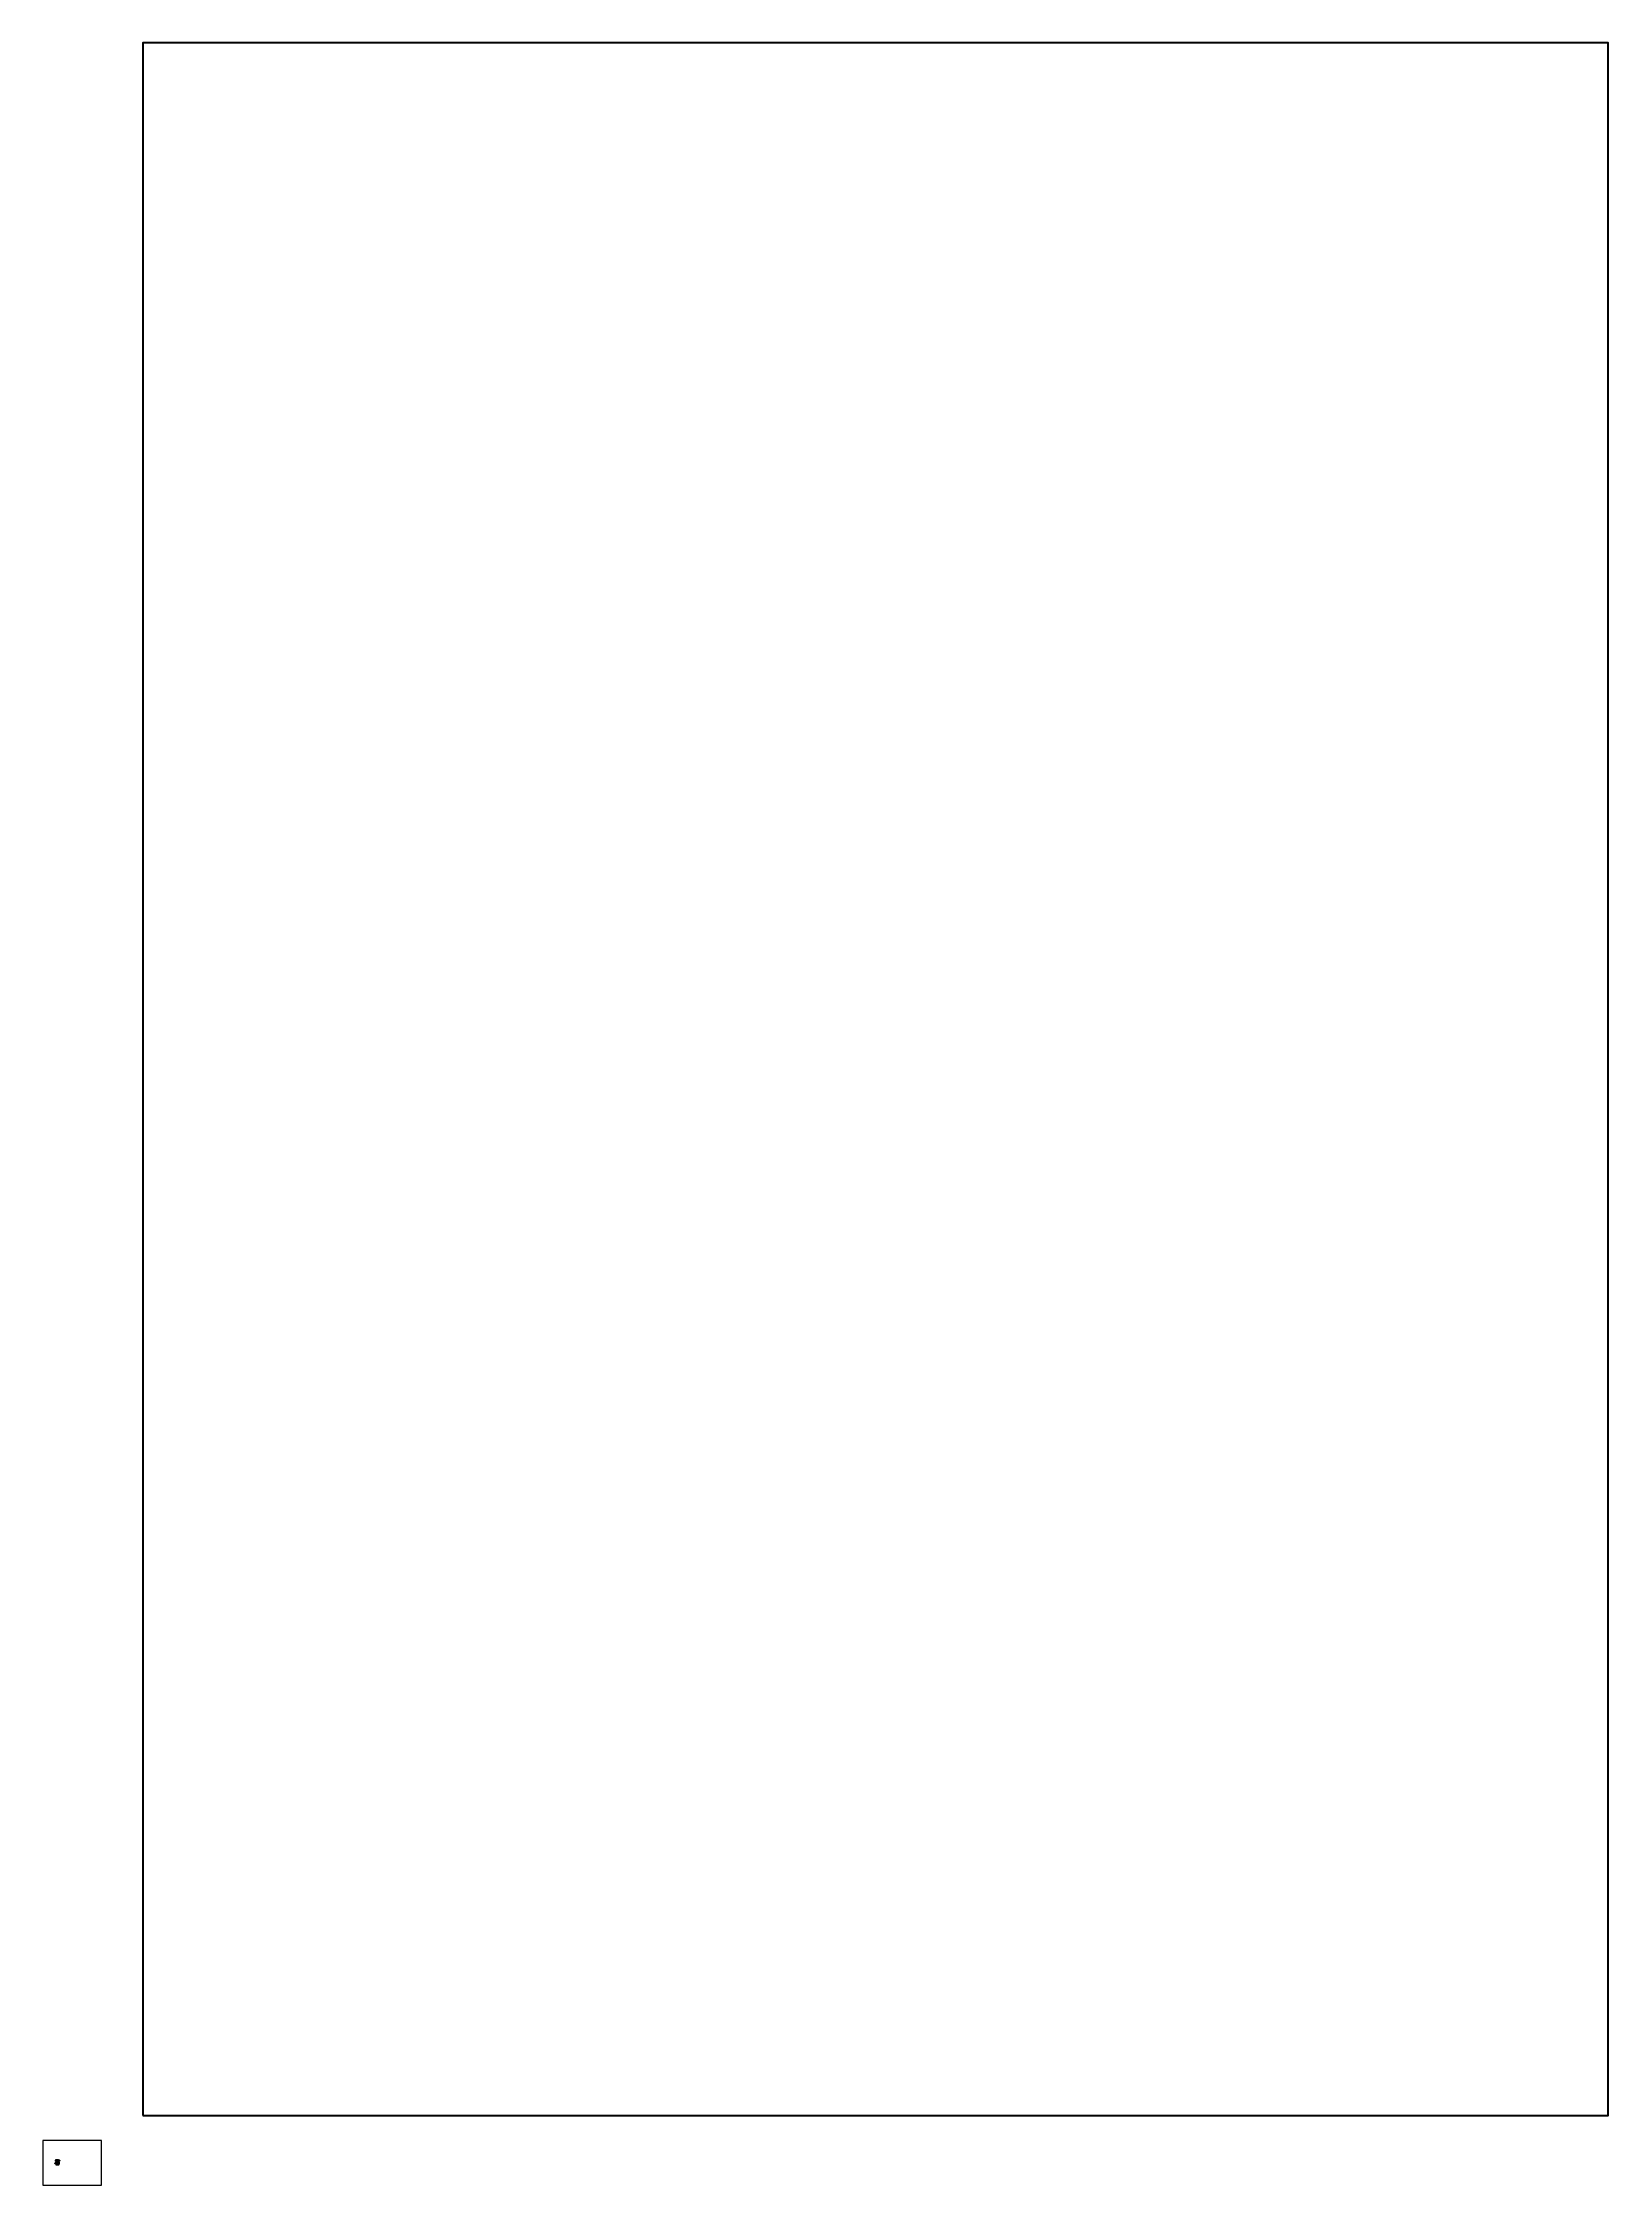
# Paper-space layout 'Layout1' of a CAD drawing. Header units: inches. Extents: x 1 to 225, y 1 to 308.
# The model-space entities are those that its viewports show. They can reach past a viewport. Long polylines and large blocks are cut down to what shows.
import ezdxf

# ---------------------------------------------------------------- set-up
doc = ezdxf.new("R2010")
doc.units = ezdxf.units.IN
doc.header["$MEASUREMENT"] = 0
for name, pattern in [('ACAD_ISO02W100', [15, 12, -3]), ('CENTER', [2, 1.25, -0.25, 0.25, -0.25]), ('CERCA', [9.4, 8, -0.7, 0, -0.7]), ('CONTINU', [0]), ('CONTINUO', [0]), ('DASHED2', [0.375, 0.25, -0.125]), ('HIDDEN', [0.375, 0.25, -0.125])]:
    doc.linetypes.add(name, pattern=pattern)
for name, color, linetype in [('.5', 5, 'Continuous'), ('0.1', 1, 'Continuous'), ('0.4', 8, 'Continuous'), ('0.8', 8, 'Continuous'), ('005', 1, 'Continuous'), ('01', 1, 'Continuous'), ('02', 2, 'Continuous'), ('03', 3, 'Continuous'), ('1', 1, 'Continuous'), ('2', 2, 'Continuous'), ('AMARELO', 2, 'Continuous'), ('Block1', 1, 'Continuous'), ('Block2', 2, 'Continuous'), ('Capa3', 3, 'Continuous'), ('Capa4', 4, 'Continuous'), ('COLUNAS', 5, 'Continuous'), ('COTAS', 8, 'Continuous'), ('ESQUADRIAS', 2, 'Continuous'), ('incendio', 1, 'Continuous'), ('JANELAS', 4, 'Continuous'), ('Layer1', 1, 'Continuous'), ('Layer2', 2, 'Continuous'), ('LINHAS', 2, 'Continuous'), ('linhasfinas', 1, 'Continuous'), ('PAREDE', 5, 'Continuous'), ('PLANIMETRIA', 7, 'CONTINUO'), ('PORTA', 3, 'Continuous'), ('PORTAS', 1, 'Continuous'), ('S2MARGF', 4, 'Continuous'), ('S2MARGG', 13, 'Continuous'), ('TEXTO', 8, 'Continuous'), ('VEGETAÇÃO', 98, 'CONTINUO'), ('Vão', 2, 'Continuous')]:
    doc.layers.add(name, color=color, linetype=linetype)
doc.layers.add('DESENHO', color=7, linetype='Continuous', lineweight=5)
doc.layers.add('LINHA FINAS', color=1, linetype='Continuous', lineweight=15)
doc.styles.add('ROMANS', font='romans', dxfattribs={"height": 0.2})
doc.styles.add('SIMPLEX', font='simplex', dxfattribs={"height": 0.2})
doc.dimstyles.new('COTA', dxfattribs={"dimtxt": 0.25, "dimasz": 0.25, "dimexe": 0.2, "dimexo": 0.2, "dimgap": 0.25, "dimtad": 1, "dimtih": 1, "dimtoh": 1, "dimzin": 1, "dimtxsty": 'Standard', "dimblk": 'OBLIQUE', "dimcen": 0.5, "dimclrd": 8, "dimclre": 8, "dimclrt": 8, "dimazin": 0, "dimtfac": 1, "dimtmove": 0, "dimatfit": 1, "dimldrblk": 'OBLIQUE', "dimfxl": 1, "dimarcsym": 0})
doc.dimstyles.new('cota 1-200', dxfattribs={"dimtxt": 0.25, "dimasz": 0.25, "dimexe": 0.2, "dimexo": 0.2, "dimgap": 0.25, "dimtad": 1, "dimtih": 1, "dimtoh": 1, "dimlfac": 2, "dimzin": 1, "dimtxsty": 'Standard', "dimblk": 'OBLIQUE', "dimcen": 0.5, "dimclrd": 8, "dimclre": 8, "dimclrt": 8, "dimazin": 0, "dimtfac": 1, "dimtmove": 0, "dimatfit": 1, "dimldrblk": 'OBLIQUE', "dimfxl": 1, "dimarcsym": 0})
doc.dimstyles.new('COTA R 2', dxfattribs={"dimscale": 0.5, "dimtxt": 0.6, "dimasz": 0.25, "dimexe": 0.18, "dimexo": 0.0625, "dimgap": 0.25, "dimtad": 1, "dimzin": 0, "dimdsep": 46, "dimtxsty": 'Standard', "dimblk": 'ARCHTICK', "dimcen": 0.09, "dimclrd": 6, "dimclre": 6, "dimclrt": 6, "dimadec": 0, "dimazin": 0, "dimtfac": 1, "dimtofl": 0, "dimtmove": 0, "dimatfit": 3, "dimldrblk": 'ARCHTICK', "dimfxl": 0.3, "dimfxlon": 1, "dimtolj": 1, "dimtzin": 0, "dimarcsym": 0})
doc.dimstyles.new('COTAS', dxfattribs={"dimtxt": 0.16, "dimasz": 2.5, "dimexe": 1.25, "dimexo": 0.625, "dimgap": 0.1, "dimtad": 1, "dimzin": 1, "dimdsep": 46, "dimtxsty": 'ROMANS', "dimblk1": 'OBLIQUE', "dimblk2": 'OBLIQUE', "dimsah": 1, "dimcen": 2.5, "dimse1": 1, "dimse2": 1, "dimsd1": 1, "dimsd2": 1, "dimclrd": 8, "dimclrt": 8, "dimadec": 0, "dimazin": 0, "dimtfac": 1, "dimtdec": 4, "dimtmove": 0, "dimatfit": 3, "dimldrblk": 'OBLIQUE', "dimfxl": 1, "dimtolj": 1, "dimtzin": 0, "dimarcsym": 0})
doc.dimstyles.new('COTAS INTERNA', dxfattribs={"dimtxt": 0.12, "dimasz": 0.18, "dimexe": 0.18, "dimexo": 0.0625, "dimgap": 0.09, "dimtad": 2, "dimjust": 1, "dimtoh": 1, "dimzin": 0, "dimdsep": 46, "dimtxsty": 'Standard', "dimblk": 'ARCHTICK', "dimcen": 0.09, "dimse1": 1, "dimse2": 1, "dimsd1": 1, "dimsd2": 1, "dimclrt": 7, "dimadec": 0, "dimazin": 0, "dimtfac": 1, "dimtofl": 0, "dimtmove": 0, "dimatfit": 1, "dimldrblk": 'ARCHTICK', "dimfxl": 1, "dimtolj": 2, "dimtzin": 0, "dimarcsym": 0})
doc.dimstyles.new('ISO-25', dxfattribs={"dimtxt": 0.25, "dimasz": 0.25, "dimexe": 0.2, "dimexo": 0.2, "dimgap": 0.25, "dimtad": 1, "dimtih": 1, "dimtoh": 1, "dimzin": 1, "dimtxsty": 'Standard', "dimblk": 'OBLIQUE', "dimcen": 0.5, "dimclrd": 8, "dimclre": 8, "dimclrt": 8, "dimazin": 0, "dimtfac": 1, "dimtmove": 0, "dimatfit": 1, "dimldrblk": 'OBLIQUE', "dimfxl": 1, "dimarcsym": 0})
doc.dimstyles.new('ISO-25 1 200', dxfattribs={"dimtxt": 0.2, "dimasz": 0.25, "dimexe": 0.2, "dimexo": 0.2, "dimgap": 0.25, "dimtad": 1, "dimtih": 1, "dimtoh": 1, "dimlfac": 2, "dimzin": 1, "dimtxsty": 'Standard', "dimblk": 'OBLIQUE', "dimcen": 2, "dimclrd": 8, "dimclre": 8, "dimclrt": 8, "dimazin": 0, "dimtfac": 1, "dimtmove": 0, "dimatfit": 1, "dimldrblk": 'OBLIQUE', "dimfxl": 1, "dimarcsym": 0})
doc.dimstyles.get("Standard").update_dxf_attribs({"dimtxt": 0.35, "dimasz": 0.18, "dimexe": 0.18, "dimexo": 0.0625, "dimgap": 0.09, "dimtad": 0, "dimtih": 1, "dimtoh": 1, "dimzin": 0, "dimdsep": 46, "dimtxsty": 'Standard', "dimcen": 0.09, "dimse1": 1, "dimse2": 1, "dimadec": 0, "dimazin": 0, "dimtfac": 1, "dimtofl": 0, "dimtmove": 0, "dimatfit": 3, "dimfxl": 1, "dimtolj": 1, "dimtzin": 0, "dimarcsym": 0})
doc.dimstyles.new('UM_1.000000', dxfattribs={"dimtxt": 0.18, "dimasz": 0.2, "dimexe": 0.1, "dimexo": 0.1, "dimgap": 0, "dimtad": 1, "dimtih": 1, "dimtoh": 1, "dimzin": 0, "dimdsep": 46, "dimtxsty": 'Standard', "dimblk": 'CLOSED', "dimblk1": 'CLOSED', "dimblk2": 'CLOSED', "dimcen": 0.09, "dimazin": 2, "dimtfac": 1, "dimtdec": 4, "dimtofl": 0, "dimtmove": 0, "dimatfit": 3, "dimldrblk": 'CLOSED', "dimfxl": 1, "dimtolj": 1, "dimarcsym": 0})
pattern_1 = [(37.5, (-414.3688, 3978.9955), (-0.01600031, 0.48941324), [0, -0.38608, 0, -0.4318, 0, -0.41275]), (7.5, (-414.3688, 3978.9955), (0.44952328, 0.7168251), [0, -0.20828, 0, -0.34798, 0, -0.13335]), (327.5, (-414.6812, 3978.9955), (0.79099237, 0.001437185), [0, -0.127, 0, -0.4572, 0, -0.5969]), (317.5, (-414.6812, 3978.9955), (0.76355645, 0.22292932), [0, -0.0635, 0, -0.29972, 0, -0.3429])]
pattern_2 = [(37.5, (-555.9755, 3978.9955), (-0.01600031, 0.48941324), [0, -0.38608, 0, -0.4318, 0, -0.41275]), (7.5, (-555.9755, 3978.9955), (0.44952328, 0.7168251), [0, -0.20828, 0, -0.34798, 0, -0.13335]), (327.5, (-556.2879, 3978.9955), (0.79099237, 0.001437185), [0, -0.127, 0, -0.4572, 0, -0.5969]), (317.5, (-556.2879, 3978.9955), (0.76355645, 0.22292932), [0, -0.0635, 0, -0.29972, 0, -0.3429])]
pattern_3 = [(0, (-820.2088, 4298.7131), (3e-16, 0.9525), []), (0, (-819.8913, 4298.3956), (3e-16, 0.9525), [])]
pattern_4 = [(45, (-820.2088, 4299.113), (-2.245064, 2.245064), []), (45, (-817.9637, 4299.113), (-2.245064, 2.245064), [3.96875, -0.79375, 0, -0.79375])]
pattern_5 = [(45, (-820.2088, 4302.413), (-2.245064, 2.245064), []), (45, (-817.9637, 4302.413), (-2.245064, 2.245064), [3.96875, -0.79375, 0, -0.79375])]

# ---------------------------------------------------------------- blocks, each defined once
blk = doc.blocks.new('720B9A0')
at = {"layer": 'PLANIMETRIA', "color": 7, "linetype": 'CONTINUO'}
for points in [[(0, 0), (5.932662, 2.125118)], [(0.369749, -0.92846), (2.994664, 0.226855)], [(0.772591, -1.84373), (5.273953, 0.137475)], [(1.63614, -3.645679), (4.986921, -1.801275)], [(1.175433, -2.758999), (3.136705, -1.895776)], [(2.118355, -4.521732), (3.547955, -3.734823)], [(2.600569, -5.397785), (5.246986, -3.941092)], [(3.082784, -6.273838), (4.343166, -5.580073)], [(3.564999, -7.149891), (5.983131, -5.818855)], [(4.0499, -8.024449), (5.22346, -7.363961)], [(4.540365, -8.89591), (6.821995, -7.611792)], [(5.03083, -9.767371), (6.154207, -9.135126)], [(5.521294, -10.638832), (7.742335, -9.388814)], [(6.011759, -11.510293), (7.109422, -10.89252)], [(6.502223, -12.381754), (8.671836, -11.160681)], [(6.992688, -13.253215), (8.070197, -12.646786)], [(7.487748, -14.122073), (9.618092, -12.907015)], [(7.983186, -14.990716), (9.039204, -14.388408)], [(8.478623, -15.85936), (10.572354, -14.665185)], [(8.974061, -16.728003), (10.012636, -16.135644)], [(9.469498, -17.596647), (11.535857, -16.418083)], [(9.964936, -18.465291), (10.992719, -17.879087)], [(10.460373, -19.333934), (12.505148, -18.167682)], [(10.957964, -20.201345), (11.97187, -19.618287)], [(11.456474, -21.068228), (13.470445, -19.910073)], [(11.954985, -21.935112), (12.956903, -21.358948)], [(12.453496, -22.801995), (14.448101, -21.654976)], [(12.952007, -23.668879), (13.944693, -23.098024)], [(13.450518, -24.535762), (15.42666, -23.39936)], [(13.949028, -25.402646), (14.932484, -24.837099)], [(14.447539, -26.269529), (16.405219, -25.143744)], [(14.94756, -27.135542), (15.920758, -26.573175)], [(15.447888, -28.001378), (17.385949, -26.881459)], [(15.948216, -28.867214), (16.91308, -28.309663)], [(16.448544, -29.73305), (18.369937, -28.622763)], [(16.948872, -30.598886), (17.905401, -30.04615)], [(17.4492, -31.464722), (19.353924, -30.364067)], [(17.949528, -32.330558), (18.897723, -31.782638)], [(18.449856, -33.196394), (20.335287, -32.106887)], [(18.948227, -34.063355), (19.88855, -33.525713)], [(19.444585, -34.931473), (21.317589, -33.860558)], [(19.940943, -35.799591), (20.873624, -35.266318)], [(20.437301, -36.667709), (22.29502, -35.605533)], [(20.933659, -37.535827), (21.858697, -37.006924)], [(21.430017, -38.403945), (23.272451, -37.350509)], [(21.926375, -39.272063), (22.84377, -38.747529)], [(22.422733, -40.140181), (24.249882, -39.095484)], [(22.91909, -41.008299), (23.829237, -40.48791)], [(23.415448, -41.876417), (25.229644, -40.839126)], [(23.913054, -42.74382), (24.815737, -42.225956)], [(24.410673, -43.611215), (26.208686, -42.579707)], [(24.908293, -44.478611), (25.803623, -43.964966)], [(25.405912, -45.346006), (27.189218, -44.322935)], [(25.903531, -46.213402), (26.791508, -45.703976)], [(26.401151, -47.080798), (28.16975, -46.066164)], [(26.89877, -47.948193), (27.779393, -47.442985)], [(27.396389, -48.815589), (29.150298, -47.809382)], [(27.894008, -49.682984), (28.768227, -49.181451)], [(28.392655, -50.549789), (30.132601, -49.54693)], [(28.89202, -51.416181), (29.758388, -50.916829)], [(29.391385, -52.282572), (31.11691, -51.288025)], [(29.89075, -53.148964), (30.749907, -52.653769)], [(30.390116, -54.015356), (32.101219, -53.029121)], [(30.889481, -54.881747), (31.741427, -54.390708)], [(31.388846, -55.748139), (33.085527, -54.770216)], [(31.888211, -56.61453), (32.732946, -56.127647)], [(32.387576, -57.480922), (34.071886, -56.510131)], [(32.888706, -58.346293), (33.726232, -57.860239)], [(33.390648, -59.211195), (35.058493, -58.243268)], [(33.892589, -60.076096), (34.722909, -59.594224)], [(34.394531, -60.940997), (36.047963, -59.981435)], [(34.896473, -61.805899), (35.719586, -61.328209)], [(35.398415, -62.6708), (37.037434, -61.719603)], [(35.900357, -63.535702), (36.716263, -63.062194)], [(36.402299, -64.400603), (38.028309, -63.456955)], [(36.907058, -65.26386), (37.714781, -64.789854)], [(37.413185, -66.126319), (39.021245, -65.182641)], [(37.919313, -66.988777), (38.719649, -66.519106)], [(38.42544, -67.851236), (40.018727, -66.916227)], [(38.931568, -68.713695), (39.724518, -68.248358)], [(39.437695, -69.576153), (41.016209, -68.649814)]]:
    blk.add_lwpolyline(points, dxfattribs=at)
blk = doc.blocks.new('implant 1')
h = blk.add_hatch()
h.set_pattern_fill('ANSI32', color=256, scale=0.15, style=0)
h.set_pattern_definition([(45, (0, 0), (-1.0102788, 1.0102788), []), (45, (0.6735, 0), (-1.0102788, 1.0102788), [])])
h.paths.add_polyline_path([(2131.324, 701.89), (2128.074, 701.89), (2128.074, 697.64), (2131.324, 697.64), (2131.324, 693.615), (2078.324, 693.615), (2078.324, 684.515), (2141.224, 684.515), (2141.224, 734.935), (2134.88, 734.935), (2134.88, 733.965), (2131.074, 733.965), (2131.074, 736.065), (2078.324, 736.065), (2078.324, 726.865), (2125.474, 726.865), (2125.474, 715.015), (2078.324, 715.015), (2078.324, 705.815), (2131.324, 705.815)])
blk.add_lwpolyline([(2078.174, 684.365), (2141.374, 684.365), (2141.374, 735.085), (2134.73, 735.085), (2134.73, 734.115), (2131.224, 734.115), (2131.224, 736.215), (2078.174, 736.215), (2078.174, 726.715), (2125.324, 726.715), (2125.324, 715.165), (2078.174, 715.165), (2078.174, 705.665), (2131.174, 705.665), (2131.174, 702.04), (2127.924, 702.04), (2127.924, 697.49), (2131.174, 697.49), (2131.174, 693.765), (2078.174, 693.765), (2078.174, 684.365)])
blk.add_lwpolyline([(2078.324, 684.515), (2141.224, 684.515), (2141.224, 734.935), (2134.88, 734.935), (2134.88, 733.965), (2131.074, 733.965), (2131.074, 736.065), (2078.324, 736.065), (2078.324, 726.865), (2125.474, 726.865), (2125.474, 715.015), (2078.324, 715.015), (2078.324, 705.815), (2131.324, 705.815), (2131.324, 701.89), (2128.074, 701.89), (2128.074, 697.64), (2131.324, 697.64), (2131.324, 693.615), (2078.324, 693.615)], close=True)
blk = doc.blocks.new('arvore itamar')
at = {"layer": '0.1', "color": 98}
for p, q in [((-1.054, 2.342), (-1.628, 2.721)), ((-1.332, 1.471), (-0.794, 3)), ((-0.408, 2.055), (-1.104, 2.921)), ((-0.206, 2.442), (-0.441, 3.187)), ((-0.197, 2.397), (0.453, 2.992)), ((0.374, 1.559), (0.074, 3.094)), ((0.251, 2.266), (0.917, 2.803)), ((1.394, 2.131), (1.228, 2.696)), ((-1.823, 2.016), (-2.273, 2.179)), ((-1.837, 1.67), (-1.844, 2.511)), ((-0.796, 1.374), (-0.206, 2.442)), ((0.4, 1.608), (2.011, 2.385)), ((1.9, 1.283), (1.96, 2.59)), ((1.945, 1.852), (2.501, 2.005)), ((-2.609, 0.514), (-3.019, 0.919)), ((-2.039, 0.757), (-2.856, 1.589)), ((-0.414, 0.681), (0.361, 1.552)), ((1.007, -0.117), (1.916, 1.283)), ((1.871, 1.237), (3, 1.529)), ((-2.093, 0.76), (-3.255, 0.158)), ((-1.625, -0.702), (-3.103, 0.304)), ((-0.435, 0.686), (-2.101, 0.774)), ((-0.408, 0.669), (-0.196, 0.206)), ((-0.196, 0.206), (-0.082, -0.223)), ((0.213, -0.12), (0, 0)), ((2.136, 0.268), (3.191, -0.962)), ((2.561, 0.606), (3.292, 0.191)), ((2.853, 0.421), (3.22, 0.729)), ((-2.575, -0.103), (-2.98, -0.529)), ((-2.12, -1.16), (-2.918, -0.852)), ((-1.57, -0.7), (-2.749, -1.728)), ((-0.414, -0.944), (-1.557, -0.708)), ((-0.082, -0.223), (-0.049, -0.412)), ((0.393, -0.223), (1.03, -0.172)), ((0.993, -0.132), (1.359, -1.239)), ((1.784, -0.147), (2.414, -1.193)), ((2.18, -0.824), (3.278, -0.655)), ((2.751, -0.408), (3.366, -0.101)), ((-2.009, -1.614), (-2.85, -1.349)), ((-2.044, -1.644), (-2.571, -2.22)), ((-0.824, -1.621), (-2.044, -1.644)), ((-1.607, -1.626), (-2.01, -2.661)), ((-0.409, -0.964), (0.348, -2.451)), ((1.388, -1.3), (1.256, -3.084)), ((1.359, -1.254), (2.839, -1.761)), ((2.033, -1.5), (2.165, -2.346)), ((2.37, -1.178), (2.561, -2.038)), ((2.414, -1.193), (3.176, -1.362)), ((-0.64, -2.134), (-2.233, -2.432)), ((-1.534, -2.328), (-1.575, -3.015)), ((0.331, -2.389), (0.02, -3.513)), ((0.356, -2.437), (1.459, -3.142)), ((1.345, -2.423), (1.916, -2.561)), ((-0.56, -2.671), (-1.285, -3.097)), ((-0.866, -2.832), (-0.783, -3.303)), ((0.827, -2.761), (0.682, -3.319))]:
    blk.add_line(p, q, dxfattribs=at)
for points in [[(-2.024, 2.55), (-1.922, 2.715), (-2.064, 2.752)], [(-1.919, 2.435), (-1.82, 2.761), (-1.824, 2.406)], [(-1.796, 2.492), (-1.64, 2.752), (-1.875, 2.567)], [(-1.552, 2.682), (-1.615, 2.918), (-1.761, 2.752)], [(-1.482, 2.628), (-1.399, 2.802), (-1.631, 2.756)], [(-1.526, 2.658), (-1.356, 2.69), (-1.391, 2.504)], [(-1.106, 2.964), (-1.292, 3.011), (-1.203, 2.793)], [(-1.101, 2.528), (-1.244, 2.676), (-1.269, 2.551)], [(-0.912, 2.681), (-1.198, 2.785), (-0.97, 2.59)], [(-0.85, 3.006), (-1.012, 3.102), (-1.105, 3.02)], [(-0.807, 2.706), (-0.971, 2.81), (-1.001, 2.639)], [(-0.728, 2.986), (-0.792, 3.206), (-0.97, 3.171)], [(-0.584, 2.937), (-0.662, 2.975), (-0.756, 2.744)], [(-0.542, 2.814), (-0.581, 3.004), (-0.71, 2.934)], [(-0.567, 3.006), (-0.517, 3.205), (-0.637, 3.161)], [(-0.387, 2.802), (-0.538, 3.107), (-0.298, 2.846)], [(-0.26, 2.851), (-0.259, 3.045), (-0.419, 2.98)], [(-0.2, 3.242), (-0.259, 3.425), (-0.397, 3.233)], [(0.055, 2.785), (0.045, 2.872), (-0.2, 2.829)], [(-0.028, 3.047), (-0.033, 3.235), (-0.152, 3.27)], [(-0.014, 2.663), (-0.122, 2.744), (-0.146, 2.614)], [(0.265, 2.999), (0.045, 2.892), (0.236, 2.781)], [(0.304, 3.079), (0.118, 3.126), (0.207, 2.908)], [(0.578, 2.687), (0.239, 2.721), (0.588, 2.786)], [(0.485, 2.562), (0.303, 2.63), (0.294, 2.483)], [(0.56, 3.122), (0.398, 3.217), (0.306, 3.135)], [(0.603, 2.821), (0.44, 2.925), (0.409, 2.754)], [(0.682, 3.101), (0.619, 3.321), (0.44, 3.286)], [(0.792, 3.149), (0.565, 3.176), (0.527, 2.998)], [(0.726, 3.045), (0.574, 2.933), (0.614, 2.815)], [(0.826, 3.053), (0.748, 3.09), (0.654, 2.859)], [(0.723, 2.725), (0.736, 2.481), (0.913, 2.613)], [(0.893, 2.93), (0.767, 2.881), (0.865, 2.792)], [(0.893, 3.263), (0.827, 3.206), (1.004, 3.029)], [(1.019, 2.967), (0.86, 2.857), (1.005, 2.763)], [(1.068, 2.627), (0.877, 2.553), (0.982, 2.481)], [(1.032, 3.277), (1.027, 3.142), (1.148, 3.197)], [(1.497, 2.968), (1.27, 2.995), (1.232, 2.817)], [(1.37, 2.611), (1.254, 2.458), (1.49, 2.455)], [(1.598, 3.082), (1.533, 3.024), (1.709, 2.848)], [(1.724, 2.786), (1.565, 2.676), (1.71, 2.582)], [(1.737, 3.095), (1.732, 2.961), (1.853, 3.016)], [(2.474, 2.402), (2.411, 2.638), (2.266, 2.473)], [(-2.68, 1.898), (-2.745, 1.841), (-2.569, 1.664)], [(-2.636, 1.991), (-2.534, 2.156), (-2.676, 2.193)], [(-2.541, 1.912), (-2.545, 1.777), (-2.425, 1.832)], [(-2.53, 1.875), (-2.432, 2.201), (-2.436, 1.847)], [(-2.522, 2.148), (-2.35, 2.259), (-2.467, 2.308)], [(-2.404, 1.825), (-2.271, 1.965), (-2.432, 2.028)], [(-2.22, 1.561), (-2.168, 1.631), (-2.376, 1.768)], [(-2.137, 2.098), (-1.967, 2.131), (-2.002, 1.945)], [(-1.869, 1.847), (-2.117, 1.847), (-1.893, 1.982)], [(-1.793, 2.384), (-1.659, 2.525), (-1.82, 2.587)], [(-1.608, 2.121), (-1.556, 2.19), (-1.765, 2.327)], [(-1.257, 2.406), (-1.505, 2.406), (-1.282, 2.542)], [(-1.264, 2.184), (-1.022, 2.134), (-1.268, 2.047)], [(-1.09, 1.921), (-1.206, 1.768), (-0.97, 1.765)], [(-1.029, 2.173), (-1.18, 2.061), (-1.141, 1.944)], [(-0.862, 2.392), (-0.927, 2.334), (-0.751, 2.158)], [(-0.687, 1.756), (-0.878, 1.682), (-0.773, 1.61)], [(-0.723, 2.405), (-0.727, 2.27), (-0.607, 2.326)], [(-0.543, 1.886), (-0.676, 1.745), (-0.545, 1.68)], [(0.006, 2.3), (0.248, 2.249), (0.002, 2.162)], [(0.24, 2.288), (0.089, 2.177), (0.129, 2.059)], [(0.534, 2.211), (0.374, 2.101), (0.52, 2.007)], [(0.583, 1.871), (0.391, 1.797), (0.496, 1.725)], [(0.547, 2.52), (0.542, 2.385), (0.663, 2.441)], [(0.727, 2.001), (0.593, 1.86), (0.724, 1.795)], [(1.322, 1.81), (1.283, 2.001), (1.154, 1.931)], [(1.298, 2.003), (1.347, 2.202), (1.227, 2.157)], [(1.477, 1.798), (1.326, 2.104), (1.566, 1.842)], [(1.576, 2.229), (1.368, 2.358), (1.375, 2.138)], [(1.773, 2.446), (1.582, 2.372), (1.687, 2.3)], [(1.612, 2.23), (1.714, 2.37), (1.815, 2.21)], [(1.919, 1.782), (1.909, 1.868), (1.664, 1.825)], [(1.836, 2.044), (1.831, 2.232), (1.712, 2.267)], [(1.85, 1.66), (1.742, 1.741), (1.718, 1.61)], [(1.98, 2.23), (1.799, 2.06), (1.869, 2.312)], [(1.884, 1.929), (2.036, 2.1), (1.912, 2.233)], [(2.108, 2.155), (2.206, 2.481), (2.203, 2.126)], [(2.116, 2.427), (2.289, 2.539), (2.171, 2.588)], [(2.231, 2.213), (2.387, 2.473), (2.152, 2.287)], [(2.285, 1.799), (2.262, 1.932), (2.155, 1.853)], [(2.234, 2.105), (2.368, 2.245), (2.206, 2.307)], [(2.49, 1.514), (2.427, 1.75), (2.282, 1.585)], [(2.494, 1.973), (2.722, 1.993), (2.722, 2.175)], [(2.501, 2.378), (2.671, 2.411), (2.636, 2.225)], [(2.769, 2.126), (2.522, 2.126), (2.745, 2.262)], [(2.538, 2.089), (2.663, 2.229), (2.599, 2.336)], [(-3.125, 0.864), (-3.353, 0.891), (-3.39, 0.712)], [(-3.025, 0.977), (-3.09, 0.92), (-2.914, 0.743)], [(-3.082, 1.691), (-2.839, 1.64), (-3.086, 1.553)], [(-2.871, 1.389), (-3.044, 1.393), (-2.971, 1.567)], [(-2.908, 1.428), (-3.024, 1.274), (-2.788, 1.271)], [(-2.847, 1.68), (-2.998, 1.568), (-2.959, 1.451)], [(-2.885, 0.991), (-2.89, 0.856), (-2.769, 0.912)], [(-2.572, 1.496), (-2.779, 1.273), (-2.51, 1.407)], [(-2.554, 1.602), (-2.713, 1.492), (-2.568, 1.398)], [(-2.636, 0.934), (-2.586, 1.133), (-2.706, 1.089)], [(-2.505, 1.262), (-2.696, 1.189), (-2.591, 1.116)], [(-2.456, 0.73), (-2.607, 1.035), (-2.367, 0.774)], [(-2.44, 1.527), (-2.603, 1.228), (-2.527, 1.575)], [(-2.357, 1.161), (-2.565, 1.29), (-2.558, 1.07)], [(-2.329, 0.78), (-2.328, 0.973), (-2.488, 0.908)], [(-2.353, 1.519), (-2.376, 1.652), (-2.483, 1.573)], [(-2.269, 1.17), (-2.328, 1.353), (-2.466, 1.161)], [(-2.321, 1.161), (-2.22, 1.301), (-2.118, 1.142)], [(-2.097, 0.975), (-2.102, 1.163), (-2.221, 1.198)], [(1.81, 1.11), (1.583, 1.137), (1.545, 0.959)], [(1.744, 1.005), (1.593, 0.894), (1.632, 0.776)], [(1.911, 1.224), (1.846, 1.166), (2.022, 0.99)], [(2.037, 0.927), (1.878, 0.818), (2.023, 0.724)], [(2.018, 1.382), (2.12, 1.547), (1.978, 1.585)], [(2.151, 0.852), (1.988, 0.553), (2.064, 0.9)], [(2.05, 1.237), (2.046, 1.102), (2.166, 1.158)], [(2.246, 1.324), (2.403, 1.585), (2.167, 1.399)], [(2.301, 0.911), (2.278, 1.044), (2.171, 0.965)], [(2.434, 0.953), (2.487, 1.022), (2.278, 1.159)], [(2.51, 1.085), (2.738, 1.105), (2.738, 1.287)], [(2.517, 1.49), (2.687, 1.522), (2.652, 1.336)], [(2.785, 1.238), (2.538, 1.238), (2.761, 1.374)], [(2.553, 1.201), (2.678, 1.341), (2.615, 1.448)], [(2.92, 0.946), (3.076, 1.206), (2.841, 1.021)], [(2.924, 0.838), (3.057, 0.979), (2.896, 1.041)], [(3.183, 0.706), (3.411, 0.727), (3.411, 0.909)], [(3.191, 1.112), (3.36, 1.144), (3.325, 0.958)], [(3.459, 0.86), (3.211, 0.86), (3.434, 0.995)], [(3.227, 0.823), (3.352, 0.963), (3.289, 1.07)], [(-3.591, -0.102), (-3.541, 0.098), (-3.661, 0.053)], [(-3.312, 0.125), (-3.52, 0.254), (-3.513, 0.034)], [(-3.426, 0.77), (-3.184, 0.719), (-3.431, 0.632)], [(-3.224, 0.134), (-3.283, 0.317), (-3.421, 0.125)], [(-3.252, 0.507), (-3.369, 0.354), (-3.132, 0.351)], [(-3.192, 0.759), (-3.343, 0.647), (-3.303, 0.53)], [(-3.052, -0.06), (-3.057, 0.127), (-3.176, 0.162)], [(-2.917, 0.575), (-3.123, 0.353), (-2.855, 0.486)], [(-2.898, 0.681), (-3.058, 0.571), (-2.912, 0.477)], [(-2.849, 0.342), (-3.041, 0.268), (-2.936, 0.195)], [(-3.005, -0.175), (-2.852, -0.004), (-2.977, 0.129)], [(-2.705, 0.472), (-2.839, 0.331), (-2.708, 0.265)], [(-2.389, 0.206), (-2.616, 0.233), (-2.654, 0.054)], [(-2.455, 0.101), (-2.606, -0.01), (-2.567, -0.128)], [(-2.288, 0.32), (-2.353, 0.262), (-2.177, 0.086)], [(-2.162, 0.023), (-2.321, -0.086), (-2.176, -0.181)], [(-2.014, 0.713), (-2.024, 0.8), (-2.27, 0.757)], [(-2.083, 0.591), (-2.191, 0.673), (-2.215, 0.542)], [(-2.149, 0.333), (-2.153, 0.198), (-2.033, 0.254)], [(0.982, 0.138), (1.1, 0.071), (1.106, 0.204)], [(1.37, 0.049), (1.559, -0.234), (1.287, -0.006)], [(1.526, 0.058), (1.589, -0.126), (1.708, -0.04)], [(1.683, 0.753), (1.567, 0.6), (1.803, 0.597)], [(2.086, 0.588), (1.895, 0.514), (2, 0.442)], [(2.23, 0.718), (2.097, 0.577), (2.228, 0.512)], [(2.222, -0.151), (2.272, 0.048), (2.152, 0.004)], [(2.501, 0.076), (2.293, 0.205), (2.3, -0.016)], [(2.589, 0.084), (2.53, 0.268), (2.392, 0.076)], [(2.761, -0.11), (2.756, 0.078), (2.637, 0.113)], [(2.905, 0.076), (2.724, -0.093), (2.794, 0.158)], [(2.904, 0.133), (2.865, 0.324), (2.736, 0.254)], [(2.808, -0.224), (2.961, -0.053), (2.836, 0.079)], [(2.88, 0.326), (2.93, 0.525), (2.81, 0.48)], [(2.974, 0.533), (2.951, 0.666), (2.845, 0.587)], [(3.108, 0.575), (3.16, 0.644), (2.951, 0.781)], [(3.186, 0.171), (3.188, 0.365), (3.028, 0.3)], [(3.44, -0.007), (3.376, 0.213), (3.197, 0.178)], [(3.501, 0.105), (3.492, 0.191), (3.246, 0.148)], [(3.419, 0.367), (3.414, 0.555), (3.295, 0.59)], [(3.433, -0.017), (3.325, 0.064), (3.301, -0.067)], [(3.466, 0.252), (3.619, 0.423), (3.494, 0.556)], [(-3.567, -0.294), (-3.605, -0.104), (-3.734, -0.174)], [(-3.474, -0.578), (-3.231, -0.629), (-3.478, -0.716)], [(-3.285, -0.256), (-3.283, -0.063), (-3.443, -0.128)], [(-3.173, -0.484), (-3.4, -0.458), (-3.438, -0.636)], [(-3.3, -0.841), (-3.416, -0.994), (-3.18, -0.998)], [(-3.239, -0.589), (-3.39, -0.701), (-3.351, -0.818)], [(-2.969, -0.323), (-2.979, -0.236), (-3.225, -0.279)], [(-3.038, -0.445), (-3.146, -0.363), (-3.17, -0.494)], [(-3.072, -0.371), (-3.137, -0.428), (-2.961, -0.605)], [(-2.946, -0.667), (-3.105, -0.777), (-2.96, -0.871)], [(-2.832, -0.742), (-2.995, -1.041), (-2.919, -0.694)], [(-2.933, -0.357), (-2.937, -0.492), (-2.817, -0.437)], [(-2.516, -0.151), (-2.632, -0.304), (-2.396, -0.307)], [(-2.113, -0.316), (-2.304, -0.39), (-2.199, -0.462)], [(-2.048, -0.052), (-2.212, -0.351), (-2.135, -0.004)], [(1.242, -0.411), (1.324, -0.585), (1.436, -0.377)], [(1.251, -0.017), (1.275, -0.209), (1.425, -0.123)], [(1.575, -0.13), (1.552, -0.334), (1.664, -0.274)], [(2.246, -0.344), (2.208, -0.153), (2.079, -0.223)], [(2.529, -0.306), (2.53, -0.112), (2.37, -0.177)], [(2.741, -0.849), (2.521, -0.956), (2.711, -1.067)], [(2.844, -0.372), (2.834, -0.286), (2.588, -0.329)], [(2.78, -0.77), (2.594, -0.722), (2.683, -0.941)], [(2.775, -0.494), (2.667, -0.413), (2.643, -0.543)], [(3.036, -0.727), (2.874, -0.631), (2.781, -0.714)], [(3.066, -0.465), (2.924, -0.317), (2.898, -0.442)], [(3.242, -0.546), (3.061, -0.478), (3.051, -0.625)], [(3.584, -0.055), (3.505, -0.018), (3.411, -0.249)], [(3.65, -0.178), (3.524, -0.227), (3.622, -0.316)], [(-3.242, -0.909), (-3.228, -1.152), (-3.052, -1.021)], [(-2.897, -1.007), (-3.088, -1.08), (-2.983, -1.153)], [(-2.987, -1.171), (-2.745, -1.222), (-2.991, -1.308)], [(-2.686, -1.077), (-2.914, -1.05), (-2.951, -1.229)], [(-2.813, -1.434), (-2.929, -1.587), (-2.693, -1.59)], [(-2.753, -1.182), (-2.904, -1.294), (-2.864, -1.411)], [(-2.755, -1.501), (-2.742, -1.745), (-2.565, -1.613)], [(-2.477, -1.366), (-2.684, -1.588), (-2.416, -1.455)], [(-2.585, -0.964), (-2.651, -1.021), (-2.474, -1.198)], [(-2.459, -1.26), (-2.618, -1.37), (-2.473, -1.464)], [(-2.446, -0.95), (-2.451, -1.085), (-2.33, -1.029)], [(-2.266, -1.469), (-2.4, -1.61), (-2.268, -1.676)], [(-2.125, -1.253), (-1.883, -1.303), (-2.13, -1.39)], [(-1.824, -1.159), (-2.052, -1.132), (-2.089, -1.31)], [(-1.951, -1.516), (-2.068, -1.669), (-1.832, -1.672)], [(-1.891, -1.264), (-2.042, -1.375), (-2.002, -1.493)], [(-1.893, -1.583), (-1.88, -1.827), (-1.704, -1.695)], [(-1.724, -1.045), (-1.789, -1.103), (-1.613, -1.279)], [(-1.548, -1.681), (-1.74, -1.755), (-1.635, -1.827)], [(-1.484, -1.416), (-1.647, -1.715), (-1.571, -1.369)], [(-1.584, -1.032), (-1.589, -1.167), (-1.468, -1.111)], [(-1.053, -1.94), (-0.951, -1.774), (-1.093, -1.737)], [(-0.948, -2.055), (-0.85, -1.729), (-0.853, -2.084)], [(-0.825, -1.997), (-0.669, -1.737), (-0.904, -1.923)], [(1.682, -1.824), (1.643, -1.633), (1.514, -1.703)], [(1.658, -1.631), (1.707, -1.432), (1.588, -1.476)], [(1.936, -1.405), (1.729, -1.275), (1.736, -1.496)], [(1.964, -1.786), (1.966, -1.592), (1.805, -1.657)], [(2.196, -1.59), (2.192, -1.402), (2.073, -1.367)], [(2.244, -1.704), (2.397, -1.534), (2.272, -1.401)], [(2.505, -1.687), (2.286, -1.794), (2.476, -1.905)], [(2.524, -1.656), (2.459, -1.496), (2.648, -1.495)], [(2.8, -1.565), (2.639, -1.469), (2.546, -1.552)], [(2.785, -1.205), (2.642, -1.057), (2.617, -1.182)], [(2.923, -1.586), (2.859, -1.366), (2.68, -1.401)], [(2.974, -1.052), (2.688, -0.948), (2.916, -1.144)], [(2.961, -1.287), (2.779, -1.219), (2.77, -1.365)], [(3.079, -1.028), (2.915, -0.924), (2.885, -1.094)], [(3.067, -1.634), (2.988, -1.596), (2.894, -1.827)], [(3.369, -0.919), (3.243, -0.967), (3.341, -1.057)], [(-2.509, -2.065), (-2.729, -2.172), (-2.539, -2.284)], [(-2.47, -1.986), (-2.656, -1.938), (-2.567, -2.157)], [(-2.465, -2.421), (-2.608, -2.274), (-2.633, -2.399)], [(-2.196, -2.377), (-2.535, -2.344), (-2.186, -2.279)], [(-2.289, -2.503), (-2.471, -2.435), (-2.48, -2.581)], [(-2.214, -1.943), (-2.376, -1.847), (-2.469, -1.93)], [(-2.171, -2.244), (-2.335, -2.14), (-2.365, -2.31)], [(-2.092, -1.964), (-2.156, -1.744), (-2.334, -1.779)], [(-2.151, -2.696), (-2.049, -2.531), (-2.191, -2.493)], [(-1.948, -2.012), (-2.026, -1.974), (-2.12, -2.205)], [(-2.045, -2.811), (-1.947, -2.485), (-1.95, -2.84)], [(-2.036, -2.539), (-1.864, -2.427), (-1.982, -2.378)], [(-1.881, -2.135), (-2.007, -2.183), (-1.909, -2.273)], [(-1.922, -2.754), (-1.766, -2.493), (-2.001, -2.679)], [(-1.608, -2.618), (-1.526, -2.444), (-1.757, -2.49)], [(-0.637, -2.369), (-0.585, -2.299), (-0.794, -2.163)], [(-0.384, -2.327), (-0.611, -2.3), (-0.649, -2.478)], [(-0.45, -2.432), (-0.602, -2.543), (-0.562, -2.661)], [(-0.562, -2.237), (-0.334, -2.217), (-0.334, -2.034)], [(-0.555, -1.832), (-0.385, -1.799), (-0.42, -1.985)], [(-0.286, -2.084), (-0.534, -2.084), (-0.311, -1.948)], [(-0.518, -2.121), (-0.393, -1.981), (-0.456, -1.874)], [(-0.283, -2.213), (-0.348, -2.271), (-0.172, -2.447)], [(-0.157, -2.509), (-0.316, -2.619), (-0.171, -2.713)], [(-0.043, -2.584), (-0.207, -2.883), (-0.13, -2.537)], [(-0.144, -2.2), (-0.149, -2.334), (-0.028, -2.279)], [(1.291, -2.134), (1.105, -2.087), (1.194, -2.306)], [(1.296, -2.57), (1.153, -2.422), (1.128, -2.547)], [(1.547, -2.092), (1.385, -1.996), (1.292, -2.079)], [(1.59, -2.393), (1.426, -2.289), (1.396, -2.459)], [(1.813, -2.161), (1.735, -2.123), (1.641, -2.354)], [(1.88, -2.284), (1.754, -2.332), (1.852, -2.422)], [(2.095, -2.568), (1.934, -2.473), (1.841, -2.555)], [(2.014, -2.348), (2.062, -2.591), (1.886, -2.398)], [(2.218, -2.589), (2.154, -2.369), (1.975, -2.404)], [(2.279, -1.852), (2.27, -1.766), (2.024, -1.809)], [(2.211, -1.974), (2.103, -1.893), (2.079, -2.023)], [(2.362, -2.637), (2.283, -2.6), (2.189, -2.831)], [(2.818, -1.999), (2.479, -1.965), (2.828, -1.901)], [(2.725, -2.125), (2.544, -2.057), (2.534, -2.203)], [(2.843, -1.866), (2.68, -1.762), (2.65, -1.932)], [(3.133, -1.757), (3.007, -1.805), (3.105, -1.895)], [(-1.868, -3.167), (-1.891, -3.034), (-1.998, -3.113)], [(-1.919, -2.861), (-1.785, -2.721), (-1.947, -2.659)], [(-1.734, -3.125), (-1.682, -3.056), (-1.891, -2.919)], [(-1.444, -3.019), (-1.663, -3.127), (-1.473, -3.238)], [(-1.659, -2.993), (-1.431, -2.973), (-1.431, -2.791)], [(-1.4, -3.376), (-1.542, -3.228), (-1.568, -3.353)], [(-1.131, -3.332), (-1.47, -3.298), (-1.121, -3.233)], [(-1.224, -3.457), (-1.406, -3.389), (-1.415, -3.536)], [(-1.106, -3.198), (-1.269, -3.094), (-1.299, -3.264)], [(-1.026, -2.918), (-1.09, -2.698), (-1.269, -2.733)], [(-0.882, -2.966), (-0.961, -2.929), (-1.055, -3.16)], [(-0.998, -3.177), (-0.756, -3.228), (-1.002, -3.314)], [(-0.697, -3.083), (-0.924, -3.056), (-0.962, -3.235)], [(-0.787, -3.478), (-0.96, -3.475), (-0.888, -3.301)], [(-0.816, -3.089), (-0.942, -3.137), (-0.844, -3.227)], [(-0.824, -3.44), (-0.94, -3.593), (-0.704, -3.596)], [(-0.764, -3.188), (-0.915, -3.3), (-0.875, -3.417)], [(-0.596, -2.97), (-0.662, -3.027), (-0.485, -3.204)], [(-0.47, -3.266), (-0.629, -3.376), (-0.484, -3.47)], [(-0.511, -2.684), (-0.627, -2.837), (-0.391, -2.84)], [(-0.457, -2.956), (-0.462, -3.091), (-0.341, -3.035)], [(-0.453, -2.751), (-0.44, -2.995), (-0.263, -2.863)], [(-0.277, -3.475), (-0.411, -3.616), (-0.279, -3.682)], [(-0.108, -2.849), (-0.299, -2.923), (-0.194, -2.995)], [(0.077, -3.25), (-0.143, -3.357), (0.048, -3.468)], [(0.036, -2.719), (-0.098, -2.86), (0.034, -2.925)], [(0.116, -3.17), (-0.07, -3.123), (0.019, -3.342)], [(0.121, -3.606), (-0.022, -3.458), (-0.047, -3.583)], [(0.372, -3.128), (0.21, -3.032), (0.118, -3.114)], [(0.415, -3.429), (0.251, -3.324), (0.221, -3.495)], [(0.494, -3.148), (0.43, -2.928), (0.252, -2.963)], [(0.638, -3.197), (0.56, -3.159), (0.466, -3.39)], [(0.705, -3.32), (0.579, -3.368), (0.677, -3.458)], [(0.847, -2.901), (1.019, -2.79), (0.902, -2.741)], [(0.961, -3.116), (1.118, -2.856), (0.882, -3.042)], [(1.016, -3.529), (0.993, -3.397), (0.886, -3.475)], [(0.965, -3.224), (1.098, -3.083), (0.937, -3.021)], [(1.149, -3.488), (1.201, -3.418), (0.993, -3.281)], [(1.232, -2.951), (1.402, -2.918), (1.366, -3.104)], [(1.5, -3.202), (1.252, -3.202), (1.476, -3.067)], [(1.8, -2.691), (1.581, -2.798), (1.771, -2.909)], [(1.844, -3.047), (1.702, -2.899), (1.676, -3.024)], [(2.113, -3.003), (1.774, -2.969), (2.123, -2.904)], [(2.428, -2.76), (2.302, -2.809), (2.4, -2.898)], [(0.297, -3.688), (0.115, -3.62), (0.106, -3.766)]]:
    blk.add_lwpolyline(points, close=True, dxfattribs=at)
for points in [[(-0.024, -0.024), (-0.81, 1.366), (-2.697, 1.867)], [(0.187, -0.117), (1.784, -0.132), (3.161, 1.252)], [(0.001, -0.254), (-0.81, -1.629), (-0.301, -3.514)], [(-0.359, -0.978), (0.114, -0.292), (0.376, -0.223)]]:
    blk.add_lwpolyline(points, dxfattribs=at)
blk = doc.blocks.new('*D22')
at = {"layer": 'Defpoints', "color": 0, "transparency": 16777216}
for p in [(1572.776, 4923.642), (1572.827, 4921.715, -102), (1495.022, 4919.683, -102)]:
    blk.add_point(p, dxfattribs=at)
at = {"layer": 'Layer2', "color": 0, "lineweight": -2, "transparency": 16777216}
for p, q in [((1572.596, 4923.638), (1534.725, 4922.649)), ((1495.151, 4921.615), (1533.145, 4922.607))]:
    blk.add_line(p, q, dxfattribs=at)
at = {"layer": 'Layer2', "color": 0, "transparency": 16777216}
for points in [[(1572.596, 4923.668), (1572.597, 4923.608), (1572.776, 4923.642)], [(1495.151, 4921.645), (1495.152, 4921.585), (1494.971, 4921.61)]]:
    blk.add_solid(points, dxfattribs=at)
at = {"layer": 'Layer2', "color": 0, "transparency": 16777216, "insert": (1533.935, 4922.628), "char_height": 0.35, "attachment_point": 5}
blk.add_mtext('\\A1;77.83', dxfattribs=at)
blk = doc.blocks.new('*D20')
at = {"layer": 'Defpoints', "color": 0, "transparency": 16777216}
for p in [(1568.92, 4921.715), (1572.827, 4921.715, -102), (1565.893, 4911.775, -102)]:
    blk.add_point(p, dxfattribs=at)
at = {"layer": 'Layer2', "color": 0, "lineweight": -2, "transparency": 16777216}
for p, q in [((1568.92, 4921.535), (1568.92, 4917.01)), ((1568.92, 4911.955), (1568.92, 4916.48))]:
    blk.add_line(p, q, dxfattribs=at)
at = {"layer": 'Layer2', "color": 0, "transparency": 16777216}
for points in [[(1568.89, 4921.535), (1568.95, 4921.535), (1568.92, 4921.715)], [(1568.89, 4911.955), (1568.95, 4911.955), (1568.92, 4911.775)]]:
    blk.add_solid(points, dxfattribs=at)
at = {"layer": 'Layer2', "color": 0, "transparency": 16777216, "insert": (1568.92, 4916.745), "char_height": 0.35, "attachment_point": 5}
blk.add_mtext('\\A1;9.94', dxfattribs=at)
blk = doc.blocks.new('*D21')
at = {"layer": 'Defpoints', "color": 0, "transparency": 16777216}
for p in [(1565, 4909.995, -102), (1565, 4894.995, -102), (1568.92, 4894.995)]:
    blk.add_point(p, dxfattribs=at)
at = {"layer": 'Layer2', "color": 0, "lineweight": -2, "transparency": 16777216}
for p, q in [((1568.92, 4909.815), (1568.92, 4902.76)), ((1568.92, 4895.175), (1568.92, 4902.23))]:
    blk.add_line(p, q, dxfattribs=at)
at = {"layer": 'Layer2', "color": 0, "transparency": 16777216}
for points in [[(1568.89, 4909.815), (1568.95, 4909.815), (1568.92, 4909.995)], [(1568.89, 4895.175), (1568.95, 4895.175), (1568.92, 4894.995)]]:
    blk.add_solid(points, dxfattribs=at)
at = {"layer": 'Layer2', "color": 0, "transparency": 16777216, "insert": (1568.92, 4902.495), "char_height": 0.35, "attachment_point": 5}
blk.add_mtext('\\A1;15.00', dxfattribs=at)
blk = doc.blocks.new('*D23')
at = {"layer": 'Defpoints', "color": 0, "transparency": 16777216}
for p in [(1568.063, 4894.995), (1567.673, 4880.193, -102), (1568.936, 4880.193)]:
    blk.add_point(p, dxfattribs=at)
at = {"layer": 'Layer2', "color": 0, "lineweight": -2, "transparency": 16777216}
for p, q in [((1568.936, 4894.815), (1568.936, 4887.859)), ((1568.936, 4880.373), (1568.936, 4887.329))]:
    blk.add_line(p, q, dxfattribs=at)
at = {"layer": 'Layer2', "color": 0, "transparency": 16777216}
for points in [[(1568.906, 4894.815), (1568.966, 4894.815), (1568.936, 4894.995)], [(1568.906, 4880.373), (1568.966, 4880.373), (1568.936, 4880.193)]]:
    blk.add_solid(points, dxfattribs=at)
at = {"layer": 'Layer2', "color": 0, "transparency": 16777216, "insert": (1568.936, 4887.594), "char_height": 0.35, "attachment_point": 5}
blk.add_mtext('\\A1;14.80', dxfattribs=at)
blk = doc.blocks.new('*D112')
at = {"layer": 'Defpoints', "color": 0, "transparency": 16777216}
for p in [(1404.884, 4953.039), (1404.884, 4948.842, -102), (1245.953, 4945.851, -102)]:
    blk.add_point(p, dxfattribs=at)
at = {"layer": 'Layer2', "color": 0, "lineweight": -2, "transparency": 16777216}
for p, q in [((1246.133, 4953.039), (1324.512, 4953.039)), ((1404.704, 4953.039), (1326.325, 4953.039))]:
    blk.add_line(p, q, dxfattribs=at)
at = {"layer": 'Layer2', "color": 0, "transparency": 16777216}
for points in [[(1246.133, 4953.069), (1246.133, 4953.009), (1245.953, 4953.039)], [(1404.704, 4953.069), (1404.704, 4953.009), (1404.884, 4953.039)]]:
    blk.add_solid(points, dxfattribs=at)
at = {"layer": 'Layer2', "color": 0, "transparency": 16777216, "insert": (1325.419, 4953.039), "char_height": 0.35, "attachment_point": 5}
blk.add_mtext('\\A1;158.93', dxfattribs=at)
blk = doc.blocks.new('*D113')
at = {"layer": 'Defpoints', "color": 0, "transparency": 16777216}
for p in [(1331.888, 4934.02), (1335.505, 4934.02, -102), (1335.355, 4924.67, -102)]:
    blk.add_point(p, dxfattribs=at)
at = {"layer": 'Layer2', "color": 0, "lineweight": -2, "transparency": 16777216}
for p, q in [((1331.888, 4933.84), (1331.888, 4929.61)), ((1331.888, 4924.85), (1331.888, 4929.08))]:
    blk.add_line(p, q, dxfattribs=at)
at = {"layer": 'Layer2', "color": 0, "transparency": 16777216}
for points in [[(1331.858, 4933.84), (1331.918, 4933.84), (1331.888, 4934.02)], [(1331.858, 4924.85), (1331.918, 4924.85), (1331.888, 4924.67)]]:
    blk.add_solid(points, dxfattribs=at)
at = {"layer": 'Layer2', "color": 0, "transparency": 16777216, "insert": (1331.888, 4929.345), "char_height": 0.35, "attachment_point": 5}
blk.add_mtext('\\A1;9.35', dxfattribs=at)
blk = doc.blocks.new('*D114')
at = {"layer": 'Defpoints', "color": 0, "transparency": 16777216}
for p in [(1331.918, 4924.67), (1335.292, 4924.67), (1335.355, 4913.12, -102)]:
    blk.add_point(p, dxfattribs=at)
at = {"layer": 'Layer2', "color": 0, "lineweight": -2, "transparency": 16777216}
for p, q in [((1331.918, 4924.49), (1331.918, 4919.16)), ((1331.918, 4913.3), (1331.918, 4918.63))]:
    blk.add_line(p, q, dxfattribs=at)
at = {"layer": 'Layer2', "color": 0, "transparency": 16777216}
for points in [[(1331.888, 4924.49), (1331.948, 4924.49), (1331.918, 4924.67)], [(1331.888, 4913.3), (1331.948, 4913.3), (1331.918, 4913.12)]]:
    blk.add_solid(points, dxfattribs=at)
at = {"layer": 'Layer2', "color": 0, "transparency": 16777216, "insert": (1331.918, 4918.895), "char_height": 0.35, "attachment_point": 5}
blk.add_mtext('\\A1;11.55', dxfattribs=at)
blk = doc.blocks.new('*D115')
at = {"layer": 'Defpoints', "color": 0, "transparency": 16777216}
for p in [(1331.918, 4913.12), (1335.292, 4913.12), (1335.355, 4903.62, -102)]:
    blk.add_point(p, dxfattribs=at)
at = {"layer": 'Layer2', "color": 0, "lineweight": -2, "transparency": 16777216}
for p, q in [((1331.918, 4912.94), (1331.918, 4908.635)), ((1331.918, 4903.8), (1331.918, 4908.105))]:
    blk.add_line(p, q, dxfattribs=at)
at = {"layer": 'Layer2', "color": 0, "transparency": 16777216}
for points in [[(1331.888, 4912.94), (1331.948, 4912.94), (1331.918, 4913.12)], [(1331.888, 4903.8), (1331.948, 4903.8), (1331.918, 4903.62)]]:
    blk.add_solid(points, dxfattribs=at)
at = {"layer": 'Layer2', "color": 0, "transparency": 16777216, "insert": (1331.918, 4908.37), "char_height": 0.35, "attachment_point": 5}
blk.add_mtext('\\A1;9.50', dxfattribs=at)
blk = doc.blocks.new('*D116')
at = {"layer": 'Defpoints', "color": 0, "transparency": 16777216}
for p in [(1335.355, 4903.62, -102), (1331.918, 4891.72), (1335.355, 4891.72, -102)]:
    blk.add_point(p, dxfattribs=at)
at = {"layer": 'Layer2', "color": 0, "lineweight": -2, "transparency": 16777216}
for p, q in [((1331.918, 4903.44), (1331.918, 4897.935)), ((1331.918, 4891.9), (1331.918, 4897.405))]:
    blk.add_line(p, q, dxfattribs=at)
at = {"layer": 'Layer2', "color": 0, "transparency": 16777216}
for points in [[(1331.888, 4903.44), (1331.948, 4903.44), (1331.918, 4903.62)], [(1331.888, 4891.9), (1331.948, 4891.9), (1331.918, 4891.72)]]:
    blk.add_solid(points, dxfattribs=at)
at = {"layer": 'Layer2', "color": 0, "transparency": 16777216, "insert": (1331.918, 4897.67), "char_height": 0.35, "attachment_point": 5}
blk.add_mtext('\\A1;11.90', dxfattribs=at)
blk = doc.blocks.new('*D117')
at = {"layer": 'Defpoints', "color": 0, "transparency": 16777216}
for p in [(1335.355, 4891.72, -102), (1331.948, 4882.323), (1335.355, 4882.323, -102)]:
    blk.add_point(p, dxfattribs=at)
at = {"layer": 'Layer2', "color": 0, "lineweight": -2, "transparency": 16777216}
for p, q in [((1331.948, 4891.54), (1331.948, 4887.286)), ((1331.948, 4882.503), (1331.948, 4886.756))]:
    blk.add_line(p, q, dxfattribs=at)
at = {"layer": 'Layer2', "color": 0, "transparency": 16777216}
for points in [[(1331.918, 4891.54), (1331.978, 4891.54), (1331.948, 4891.72)], [(1331.918, 4882.503), (1331.978, 4882.503), (1331.948, 4882.323)]]:
    blk.add_solid(points, dxfattribs=at)
at = {"layer": 'Layer2', "color": 0, "transparency": 16777216, "insert": (1331.948, 4887.021), "char_height": 0.35, "attachment_point": 5}
blk.add_mtext('\\A1;9.40', dxfattribs=at)
blk = doc.blocks.new('*D118')
at = {"layer": 'Defpoints', "color": 0, "transparency": 16777216}
for p in [(1324.349, 4934.17, -102), (1324.349, 4934.17), (1324.349, 4882.323, -102)]:
    blk.add_point(p, dxfattribs=at)
at = {"layer": 'Layer2', "color": 0, "lineweight": -2, "transparency": 16777216}
for p, q in [((1324.349, 4933.99), (1324.349, 4908.511)), ((1324.349, 4882.503), (1324.349, 4907.981))]:
    blk.add_line(p, q, dxfattribs=at)
at = {"layer": 'Layer2', "color": 0, "transparency": 16777216}
for points in [[(1324.319, 4933.99), (1324.379, 4933.99), (1324.349, 4934.17)], [(1324.319, 4882.503), (1324.379, 4882.503), (1324.349, 4882.323)]]:
    blk.add_solid(points, dxfattribs=at)
at = {"layer": 'Layer2', "color": 0, "transparency": 16777216, "insert": (1324.349, 4908.246), "char_height": 0.35, "attachment_point": 5}
blk.add_mtext('\\A1;51.85', dxfattribs=at)
blk = doc.blocks.new('*D119')
at = {"layer": 'Defpoints', "color": 0, "transparency": 16777216}
for p in [(1385.105, 4895.445, -102), (1388.355, 4895.445, -102), (1385.105, 4894.671)]:
    blk.add_point(p, dxfattribs=at)
at = {"layer": 'Layer2', "color": 0, "lineweight": -2, "transparency": 16777216}
for p, q in [((1385.285, 4894.671), (1386.115, 4894.671)), ((1388.175, 4894.671), (1387.345, 4894.671))]:
    blk.add_line(p, q, dxfattribs=at)
at = {"layer": 'Layer2', "color": 0, "transparency": 16777216}
for points in [[(1385.285, 4894.701), (1385.285, 4894.641), (1385.105, 4894.671)], [(1388.175, 4894.701), (1388.175, 4894.641), (1388.355, 4894.671)]]:
    blk.add_solid(points, dxfattribs=at)
at = {"layer": 'Layer2', "color": 0, "transparency": 16777216, "insert": (1386.73, 4894.671), "char_height": 0.35, "attachment_point": 5}
blk.add_mtext('\\A1;3.25', dxfattribs=at)
blk = doc.blocks.new('*D120')
at = {"layer": 'Defpoints', "color": 0, "transparency": 16777216}
for p in [(1388.355, 4895.445, -102), (1386.89, 4891.72), (1388.355, 4891.72, -102)]:
    blk.add_point(p, dxfattribs=at)
at = {"layer": 'Layer2', "color": 0, "lineweight": -2, "transparency": 16777216}
for p, q in [((1386.89, 4895.265), (1386.89, 4893.847)), ((1386.89, 4891.9), (1386.89, 4893.317))]:
    blk.add_line(p, q, dxfattribs=at)
at = {"layer": 'Layer2', "color": 0, "transparency": 16777216}
for points in [[(1386.86, 4895.265), (1386.92, 4895.265), (1386.89, 4895.445)], [(1386.86, 4891.9), (1386.92, 4891.9), (1386.89, 4891.72)]]:
    blk.add_solid(points, dxfattribs=at)
at = {"layer": 'Layer2', "color": 0, "transparency": 16777216, "insert": (1386.89, 4893.582), "char_height": 0.35, "attachment_point": 5}
blk.add_mtext('\\A1;3.73', dxfattribs=at)
blk = doc.blocks.new('*D121')
at = {"layer": 'Defpoints', "color": 0, "transparency": 16777216}
for p in [(1386.903, 4903.62), (1388.355, 4903.62, -102), (1388.355, 4899.995, -102)]:
    blk.add_point(p, dxfattribs=at)
at = {"layer": 'Layer2', "color": 0, "lineweight": -2, "transparency": 16777216}
for p, q in [((1386.903, 4903.44), (1386.903, 4902.072)), ((1386.903, 4900.175), (1386.903, 4901.542))]:
    blk.add_line(p, q, dxfattribs=at)
at = {"layer": 'Layer2', "color": 0, "transparency": 16777216}
for points in [[(1386.873, 4903.44), (1386.933, 4903.44), (1386.903, 4903.62)], [(1386.873, 4900.175), (1386.933, 4900.175), (1386.903, 4899.995)]]:
    blk.add_solid(points, dxfattribs=at)
at = {"layer": 'Layer2', "color": 0, "transparency": 16777216, "insert": (1386.903, 4901.807), "char_height": 0.35, "attachment_point": 5}
blk.add_mtext('\\A1;3.63', dxfattribs=at)
blk = doc.blocks.new('*D122')
at = {"layer": 'Defpoints', "color": 0, "transparency": 16777216}
for p in [(1379.557, 4924.67), (1382.505, 4924.67, -102), (1382.505, 4913.12, -102)]:
    blk.add_point(p, dxfattribs=at)
at = {"layer": 'Layer2', "color": 0, "lineweight": -2, "transparency": 16777216}
for p, q in [((1379.557, 4924.49), (1379.557, 4919.16)), ((1379.557, 4913.3), (1379.557, 4918.63))]:
    blk.add_line(p, q, dxfattribs=at)
at = {"layer": 'Layer2', "color": 0, "transparency": 16777216}
for points in [[(1379.527, 4924.49), (1379.587, 4924.49), (1379.557, 4924.67)], [(1379.527, 4913.3), (1379.587, 4913.3), (1379.557, 4913.12)]]:
    blk.add_solid(points, dxfattribs=at)
at = {"layer": 'Layer2', "color": 0, "transparency": 16777216, "insert": (1379.557, 4918.895), "char_height": 0.35, "attachment_point": 5}
blk.add_mtext('\\A1;11.55', dxfattribs=at)
blk = doc.blocks.new('*D123')
at = {"layer": 'Defpoints', "color": 0, "transparency": 16777216}
for p in [(1398.555, 4934.529), (1391.911, 4933.04, -102), (1398.555, 4933.04, -102)]:
    blk.add_point(p, dxfattribs=at)
at = {"layer": 'Layer2', "color": 0, "lineweight": -2, "transparency": 16777216}
for p, q in [((1392.091, 4934.529), (1394.618, 4934.529)), ((1398.375, 4934.529), (1395.848, 4934.529))]:
    blk.add_line(p, q, dxfattribs=at)
at = {"layer": 'Layer2', "color": 0, "transparency": 16777216}
for points in [[(1392.091, 4934.559), (1392.091, 4934.499), (1391.911, 4934.529)], [(1398.375, 4934.559), (1398.375, 4934.499), (1398.555, 4934.529)]]:
    blk.add_solid(points, dxfattribs=at)
at = {"layer": 'Layer2', "color": 0, "transparency": 16777216, "insert": (1395.233, 4934.529), "char_height": 0.35, "attachment_point": 5}
blk.add_mtext('\\A1;6.64', dxfattribs=at)
blk = doc.blocks.new('*D124')
at = {"layer": 'Defpoints', "color": 0, "transparency": 16777216}
for p in [(1388.405, 4932.624), (1388.405, 4932.07, -102), (1391.911, 4932.07, -102)]:
    blk.add_point(p, dxfattribs=at)
at = {"layer": 'Layer2', "color": 0, "lineweight": -2, "transparency": 16777216}
for p, q in [((1388.585, 4932.624), (1389.601, 4932.624)), ((1391.731, 4932.624), (1390.714, 4932.624))]:
    blk.add_line(p, q, dxfattribs=at)
at = {"layer": 'Layer2', "color": 0, "transparency": 16777216}
for points in [[(1388.585, 4932.654), (1388.585, 4932.594), (1388.405, 4932.624)], [(1391.731, 4932.654), (1391.731, 4932.594), (1391.911, 4932.624)]]:
    blk.add_solid(points, dxfattribs=at)
at = {"layer": 'Layer2', "color": 0, "transparency": 16777216, "insert": (1390.158, 4932.624), "char_height": 0.35, "attachment_point": 5}
blk.add_mtext('\\A1;3.51', dxfattribs=at)
blk = doc.blocks.new('*D125')
at = {"layer": 'Defpoints', "color": 0, "transparency": 16777216}
for p in [(1335.355, 4936.85), (1335.355, 4934.17, -102), (1388.405, 4934.17, -102)]:
    blk.add_point(p, dxfattribs=at)
at = {"layer": 'Layer2', "color": 0, "lineweight": -2, "transparency": 16777216}
for p, q in [((1335.535, 4936.85), (1361.119, 4936.85)), ((1388.225, 4936.85), (1362.641, 4936.85))]:
    blk.add_line(p, q, dxfattribs=at)
at = {"layer": 'Layer2', "color": 0, "transparency": 16777216}
for points in [[(1335.535, 4936.88), (1335.535, 4936.82), (1335.355, 4936.85)], [(1388.225, 4936.88), (1388.225, 4936.82), (1388.405, 4936.85)]]:
    blk.add_solid(points, dxfattribs=at)
at = {"layer": 'Layer2', "color": 0, "transparency": 16777216, "insert": (1361.88, 4936.85), "char_height": 0.35, "attachment_point": 5}
blk.add_mtext('\\A1;53.05', dxfattribs=at)
blk = doc.blocks.new('*D126')
at = {"layer": 'Defpoints', "color": 0, "transparency": 16777216}
for p in [(1438.555, 4911.775, -102), (1439, 4911.775), (1438.555, 4896.775, -102)]:
    blk.add_point(p, dxfattribs=at)
at = {"layer": 'Layer2', "color": 0, "lineweight": -2, "transparency": 16777216}
for p, q in [((1439, 4911.595), (1439, 4904.54)), ((1439, 4896.955), (1439, 4904.01))]:
    blk.add_line(p, q, dxfattribs=at)
at = {"layer": 'Layer2', "color": 0, "transparency": 16777216}
for points in [[(1438.97, 4911.595), (1439.03, 4911.595), (1439, 4911.775)], [(1438.97, 4896.955), (1439.03, 4896.955), (1439, 4896.775)]]:
    blk.add_solid(points, dxfattribs=at)
at = {"layer": 'Layer2', "color": 0, "transparency": 16777216, "insert": (1439, 4904.275), "char_height": 0.35, "attachment_point": 5}
blk.add_mtext('\\A1;15.00', dxfattribs=at)
blk = doc.blocks.new('*D127')
at = {"layer": 'Defpoints', "color": 0, "transparency": 16777216}
for p in [(1439, 4896.775, -102), (1446, 4896.775, -102), (1446, 4892.469)]:
    blk.add_point(p, dxfattribs=at)
at = {"layer": 'Layer2', "color": 0, "lineweight": -2, "transparency": 16777216}
for p, q in [((1439.18, 4892.469), (1441.943, 4892.469)), ((1445.82, 4892.469), (1443.057, 4892.469))]:
    blk.add_line(p, q, dxfattribs=at)
at = {"layer": 'Layer2', "color": 0, "transparency": 16777216}
for points in [[(1439.18, 4892.499), (1439.18, 4892.439), (1439, 4892.469)], [(1445.82, 4892.499), (1445.82, 4892.439), (1446, 4892.469)]]:
    blk.add_solid(points, dxfattribs=at)
at = {"layer": 'Layer2', "color": 0, "transparency": 16777216, "insert": (1442.5, 4892.469), "char_height": 0.35, "attachment_point": 5}
blk.add_mtext('\\A1;7.00', dxfattribs=at)
blk = doc.blocks.new('*D128')
at = {"layer": 'Defpoints', "color": 0, "transparency": 16777216}
for p in [(1446, 4896.713), (1453, 4896.775, -102), (1453, 4892.469)]:
    blk.add_point(p, dxfattribs=at)
at = {"layer": 'Layer2', "color": 0, "lineweight": -2, "transparency": 16777216}
for p, q in [((1446.18, 4892.469), (1448.943, 4892.469)), ((1452.82, 4892.469), (1450.057, 4892.469))]:
    blk.add_line(p, q, dxfattribs=at)
at = {"layer": 'Layer2', "color": 0, "transparency": 16777216}
for points in [[(1446.18, 4892.499), (1446.18, 4892.439), (1446, 4892.469)], [(1452.82, 4892.499), (1452.82, 4892.439), (1453, 4892.469)]]:
    blk.add_solid(points, dxfattribs=at)
at = {"layer": 'Layer2', "color": 0, "transparency": 16777216, "insert": (1449.5, 4892.469), "char_height": 0.35, "attachment_point": 5}
blk.add_mtext('\\A1;7.00', dxfattribs=at)
blk = doc.blocks.new('*D129')
at = {"layer": 'Defpoints', "color": 0, "transparency": 16777216}
for p in [(1453, 4896.713), (1460, 4896.775, -102), (1460, 4892.289)]:
    blk.add_point(p, dxfattribs=at)
at = {"layer": 'Layer2', "color": 0, "lineweight": -2, "transparency": 16777216}
for p, q in [((1453.18, 4892.289), (1455.943, 4892.289)), ((1459.82, 4892.289), (1457.057, 4892.289))]:
    blk.add_line(p, q, dxfattribs=at)
at = {"layer": 'Layer2', "color": 0, "transparency": 16777216}
for points in [[(1453.18, 4892.319), (1453.18, 4892.259), (1453, 4892.289)], [(1459.82, 4892.319), (1459.82, 4892.259), (1460, 4892.289)]]:
    blk.add_solid(points, dxfattribs=at)
at = {"layer": 'Layer2', "color": 0, "transparency": 16777216, "insert": (1456.5, 4892.289), "char_height": 0.35, "attachment_point": 5}
blk.add_mtext('\\A1;7.00', dxfattribs=at)
blk = doc.blocks.new('*D130')
at = {"layer": 'Defpoints', "color": 0, "transparency": 16777216}
for p in [(1460, 4896.713), (1467, 4896.775, -102), (1467, 4892.289)]:
    blk.add_point(p, dxfattribs=at)
at = {"layer": 'Layer2', "color": 0, "lineweight": -2, "transparency": 16777216}
for p, q in [((1460.18, 4892.289), (1462.943, 4892.289)), ((1466.82, 4892.289), (1464.057, 4892.289))]:
    blk.add_line(p, q, dxfattribs=at)
at = {"layer": 'Layer2', "color": 0, "transparency": 16777216}
for points in [[(1460.18, 4892.319), (1460.18, 4892.259), (1460, 4892.289)], [(1466.82, 4892.319), (1466.82, 4892.259), (1467, 4892.289)]]:
    blk.add_solid(points, dxfattribs=at)
at = {"layer": 'Layer2', "color": 0, "transparency": 16777216, "insert": (1463.5, 4892.289), "char_height": 0.35, "attachment_point": 5}
blk.add_mtext('\\A1;7.00', dxfattribs=at)
blk = doc.blocks.new('*D131')
at = {"layer": 'Defpoints', "color": 0, "transparency": 16777216}
for p in [(1467, 4896.775, -102), (1474, 4896.775, -102), (1474, 4892.289)]:
    blk.add_point(p, dxfattribs=at)
at = {"layer": 'Layer2', "color": 0, "lineweight": -2, "transparency": 16777216}
for p, q in [((1467.18, 4892.289), (1469.943, 4892.289)), ((1473.82, 4892.289), (1471.057, 4892.289))]:
    blk.add_line(p, q, dxfattribs=at)
at = {"layer": 'Layer2', "color": 0, "transparency": 16777216}
for points in [[(1467.18, 4892.319), (1467.18, 4892.259), (1467, 4892.289)], [(1473.82, 4892.319), (1473.82, 4892.259), (1474, 4892.289)]]:
    blk.add_solid(points, dxfattribs=at)
at = {"layer": 'Layer2', "color": 0, "transparency": 16777216, "insert": (1470.5, 4892.289), "char_height": 0.35, "attachment_point": 5}
blk.add_mtext('\\A1;7.00', dxfattribs=at)
blk = doc.blocks.new('*D132')
at = {"layer": 'Defpoints', "color": 0, "transparency": 16777216}
for p in [(1474, 4896.713), (1481, 4896.775, -102), (1481, 4892.319)]:
    blk.add_point(p, dxfattribs=at)
at = {"layer": 'Layer2', "color": 0, "lineweight": -2, "transparency": 16777216}
for p, q in [((1474.18, 4892.319), (1476.943, 4892.319)), ((1480.82, 4892.319), (1478.057, 4892.319))]:
    blk.add_line(p, q, dxfattribs=at)
at = {"layer": 'Layer2', "color": 0, "transparency": 16777216}
for points in [[(1474.18, 4892.349), (1474.18, 4892.289), (1474, 4892.319)], [(1480.82, 4892.349), (1480.82, 4892.289), (1481, 4892.319)]]:
    blk.add_solid(points, dxfattribs=at)
at = {"layer": 'Layer2', "color": 0, "transparency": 16777216, "insert": (1477.5, 4892.319), "char_height": 0.35, "attachment_point": 5}
blk.add_mtext('\\A1;7.00', dxfattribs=at)
blk = doc.blocks.new('*D133')
at = {"layer": 'Defpoints', "color": 0, "transparency": 16777216}
for p in [(1481, 4896.713), (1488, 4896.775, -102), (1488, 4892.349)]:
    blk.add_point(p, dxfattribs=at)
at = {"layer": 'Layer2', "color": 0, "lineweight": -2, "transparency": 16777216}
for p, q in [((1481.18, 4892.349), (1483.943, 4892.349)), ((1487.82, 4892.349), (1485.057, 4892.349))]:
    blk.add_line(p, q, dxfattribs=at)
at = {"layer": 'Layer2', "color": 0, "transparency": 16777216}
for points in [[(1481.18, 4892.379), (1481.18, 4892.319), (1481, 4892.349)], [(1487.82, 4892.379), (1487.82, 4892.319), (1488, 4892.349)]]:
    blk.add_solid(points, dxfattribs=at)
at = {"layer": 'Layer2', "color": 0, "transparency": 16777216, "insert": (1484.5, 4892.349), "char_height": 0.35, "attachment_point": 5}
blk.add_mtext('\\A1;7.00', dxfattribs=at)
blk = doc.blocks.new('*D134')
at = {"layer": 'Defpoints', "color": 0, "transparency": 16777216}
for p in [(1488, 4896.775, -102), (1495, 4896.775, -102), (1495, 4892.349)]:
    blk.add_point(p, dxfattribs=at)
at = {"layer": 'Layer2', "color": 0, "lineweight": -2, "transparency": 16777216}
for p, q in [((1488.18, 4892.349), (1490.943, 4892.349)), ((1494.82, 4892.349), (1492.057, 4892.349))]:
    blk.add_line(p, q, dxfattribs=at)
at = {"layer": 'Layer2', "color": 0, "transparency": 16777216}
for points in [[(1488.18, 4892.379), (1488.18, 4892.319), (1488, 4892.349)], [(1494.82, 4892.379), (1494.82, 4892.319), (1495, 4892.349)]]:
    blk.add_solid(points, dxfattribs=at)
at = {"layer": 'Layer2', "color": 0, "transparency": 16777216, "insert": (1491.5, 4892.349), "char_height": 0.35, "attachment_point": 5}
blk.add_mtext('\\A1;7.00', dxfattribs=at)
blk = doc.blocks.new('*D135')
at = {"layer": 'Defpoints', "color": 0, "transparency": 16777216}
for p in [(1495, 4896.713), (1502, 4896.713), (1502, 4892.349)]:
    blk.add_point(p, dxfattribs=at)
at = {"layer": 'Layer2', "color": 0, "lineweight": -2, "transparency": 16777216}
for p, q in [((1495.18, 4892.349), (1497.943, 4892.349)), ((1501.82, 4892.349), (1499.057, 4892.349))]:
    blk.add_line(p, q, dxfattribs=at)
at = {"layer": 'Layer2', "color": 0, "transparency": 16777216}
for points in [[(1495.18, 4892.379), (1495.18, 4892.319), (1495, 4892.349)], [(1501.82, 4892.379), (1501.82, 4892.319), (1502, 4892.349)]]:
    blk.add_solid(points, dxfattribs=at)
at = {"layer": 'Layer2', "color": 0, "transparency": 16777216, "insert": (1498.5, 4892.349), "char_height": 0.35, "attachment_point": 5}
blk.add_mtext('\\A1;7.00', dxfattribs=at)
blk = doc.blocks.new('*D136')
at = {"layer": 'Defpoints', "color": 0, "transparency": 16777216}
for p in [(1502, 4896.775, -102), (1509, 4896.775, -102), (1509, 4892.349)]:
    blk.add_point(p, dxfattribs=at)
at = {"layer": 'Layer2', "color": 0, "lineweight": -2, "transparency": 16777216}
for p, q in [((1502.18, 4892.349), (1504.943, 4892.349)), ((1508.82, 4892.349), (1506.057, 4892.349))]:
    blk.add_line(p, q, dxfattribs=at)
at = {"layer": 'Layer2', "color": 0, "transparency": 16777216}
for points in [[(1502.18, 4892.379), (1502.18, 4892.319), (1502, 4892.349)], [(1508.82, 4892.379), (1508.82, 4892.319), (1509, 4892.349)]]:
    blk.add_solid(points, dxfattribs=at)
at = {"layer": 'Layer2', "color": 0, "transparency": 16777216, "insert": (1505.5, 4892.349), "char_height": 0.35, "attachment_point": 5}
blk.add_mtext('\\A1;7.00', dxfattribs=at)
blk = doc.blocks.new('*D137')
at = {"layer": 'Defpoints', "color": 0, "transparency": 16777216}
for p in [(1509, 4896.775, -102), (1516, 4896.775, -102), (1516, 4892.349)]:
    blk.add_point(p, dxfattribs=at)
at = {"layer": 'Layer2', "color": 0, "lineweight": -2, "transparency": 16777216}
for p, q in [((1509.18, 4892.349), (1511.943, 4892.349)), ((1515.82, 4892.349), (1513.057, 4892.349))]:
    blk.add_line(p, q, dxfattribs=at)
at = {"layer": 'Layer2', "color": 0, "transparency": 16777216}
for points in [[(1509.18, 4892.379), (1509.18, 4892.319), (1509, 4892.349)], [(1515.82, 4892.379), (1515.82, 4892.319), (1516, 4892.349)]]:
    blk.add_solid(points, dxfattribs=at)
at = {"layer": 'Layer2', "color": 0, "transparency": 16777216, "insert": (1512.5, 4892.349), "char_height": 0.35, "attachment_point": 5}
blk.add_mtext('\\A1;7.00', dxfattribs=at)
blk = doc.blocks.new('*D138')
at = {"layer": 'Defpoints', "color": 0, "transparency": 16777216}
for p in [(1516, 4896.775, -102), (1523, 4896.775, -102), (1523, 4892.349)]:
    blk.add_point(p, dxfattribs=at)
at = {"layer": 'Layer2', "color": 0, "lineweight": -2, "transparency": 16777216}
for p, q in [((1516.18, 4892.349), (1518.943, 4892.349)), ((1522.82, 4892.349), (1520.057, 4892.349))]:
    blk.add_line(p, q, dxfattribs=at)
at = {"layer": 'Layer2', "color": 0, "transparency": 16777216}
for points in [[(1516.18, 4892.379), (1516.18, 4892.319), (1516, 4892.349)], [(1522.82, 4892.379), (1522.82, 4892.319), (1523, 4892.349)]]:
    blk.add_solid(points, dxfattribs=at)
at = {"layer": 'Layer2', "color": 0, "transparency": 16777216, "insert": (1519.5, 4892.349), "char_height": 0.35, "attachment_point": 5}
blk.add_mtext('\\A1;7.00', dxfattribs=at)
blk = doc.blocks.new('*D139')
at = {"layer": 'Defpoints', "color": 0, "transparency": 16777216}
for p in [(1523, 4896.713), (1530, 4896.775, -102), (1530, 4892.349)]:
    blk.add_point(p, dxfattribs=at)
at = {"layer": 'Layer2', "color": 0, "lineweight": -2, "transparency": 16777216}
for p, q in [((1523.18, 4892.349), (1525.943, 4892.349)), ((1529.82, 4892.349), (1527.057, 4892.349))]:
    blk.add_line(p, q, dxfattribs=at)
at = {"layer": 'Layer2', "color": 0, "transparency": 16777216}
for points in [[(1523.18, 4892.379), (1523.18, 4892.319), (1523, 4892.349)], [(1529.82, 4892.379), (1529.82, 4892.319), (1530, 4892.349)]]:
    blk.add_solid(points, dxfattribs=at)
at = {"layer": 'Layer2', "color": 0, "transparency": 16777216, "insert": (1526.5, 4892.349), "char_height": 0.35, "attachment_point": 5}
blk.add_mtext('\\A1;7.00', dxfattribs=at)
blk = doc.blocks.new('*D140')
at = {"layer": 'Defpoints', "color": 0, "transparency": 16777216}
for p in [(1530, 4896.713), (1537, 4896.775, -102), (1537, 4892.349)]:
    blk.add_point(p, dxfattribs=at)
at = {"layer": 'Layer2', "color": 0, "lineweight": -2, "transparency": 16777216}
for p, q in [((1530.18, 4892.349), (1532.943, 4892.349)), ((1536.82, 4892.349), (1534.057, 4892.349))]:
    blk.add_line(p, q, dxfattribs=at)
at = {"layer": 'Layer2', "color": 0, "transparency": 16777216}
for points in [[(1530.18, 4892.379), (1530.18, 4892.319), (1530, 4892.349)], [(1536.82, 4892.379), (1536.82, 4892.319), (1537, 4892.349)]]:
    blk.add_solid(points, dxfattribs=at)
at = {"layer": 'Layer2', "color": 0, "transparency": 16777216, "insert": (1533.5, 4892.349), "char_height": 0.35, "attachment_point": 5}
blk.add_mtext('\\A1;7.00', dxfattribs=at)
blk = doc.blocks.new('*D141')
at = {"layer": 'Defpoints', "color": 0, "transparency": 16777216}
for p in [(1537, 4896.775, -102), (1544, 4896.775, -102), (1544, 4892.349)]:
    blk.add_point(p, dxfattribs=at)
at = {"layer": 'Layer2', "color": 0, "lineweight": -2, "transparency": 16777216}
for p, q in [((1537.18, 4892.349), (1539.943, 4892.349)), ((1543.82, 4892.349), (1541.057, 4892.349))]:
    blk.add_line(p, q, dxfattribs=at)
at = {"layer": 'Layer2', "color": 0, "transparency": 16777216}
for points in [[(1537.18, 4892.379), (1537.18, 4892.319), (1537, 4892.349)], [(1543.82, 4892.379), (1543.82, 4892.319), (1544, 4892.349)]]:
    blk.add_solid(points, dxfattribs=at)
at = {"layer": 'Layer2', "color": 0, "transparency": 16777216, "insert": (1540.5, 4892.349), "char_height": 0.35, "attachment_point": 5}
blk.add_mtext('\\A1;7.00', dxfattribs=at)
blk = doc.blocks.new('*D142')
at = {"layer": 'Defpoints', "color": 0, "transparency": 16777216}
for p in [(1544, 4896.713), (1551, 4896.775, -102), (1551, 4892.169)]:
    blk.add_point(p, dxfattribs=at)
at = {"layer": 'Layer2', "color": 0, "lineweight": -2, "transparency": 16777216}
for p, q in [((1544.18, 4892.169), (1546.943, 4892.169)), ((1550.82, 4892.169), (1548.057, 4892.169))]:
    blk.add_line(p, q, dxfattribs=at)
at = {"layer": 'Layer2', "color": 0, "transparency": 16777216}
for points in [[(1544.18, 4892.199), (1544.18, 4892.139), (1544, 4892.169)], [(1550.82, 4892.199), (1550.82, 4892.139), (1551, 4892.169)]]:
    blk.add_solid(points, dxfattribs=at)
at = {"layer": 'Layer2', "color": 0, "transparency": 16777216, "insert": (1547.5, 4892.169), "char_height": 0.35, "attachment_point": 5}
blk.add_mtext('\\A1;7.00', dxfattribs=at)
blk = doc.blocks.new('*D143')
at = {"layer": 'Defpoints', "color": 0, "transparency": 16777216}
for p in [(1551, 4896.775, -102), (1558, 4896.775, -102), (1558, 4891.989)]:
    blk.add_point(p, dxfattribs=at)
at = {"layer": 'Layer2', "color": 0, "lineweight": -2, "transparency": 16777216}
for p, q in [((1551.18, 4891.989), (1553.943, 4891.989)), ((1557.82, 4891.989), (1555.057, 4891.989))]:
    blk.add_line(p, q, dxfattribs=at)
at = {"layer": 'Layer2', "color": 0, "transparency": 16777216}
for points in [[(1551.18, 4892.019), (1551.18, 4891.959), (1551, 4891.989)], [(1557.82, 4892.019), (1557.82, 4891.959), (1558, 4891.989)]]:
    blk.add_solid(points, dxfattribs=at)
at = {"layer": 'Layer2', "color": 0, "transparency": 16777216, "insert": (1554.5, 4891.989), "char_height": 0.35, "attachment_point": 5}
blk.add_mtext('\\A1;7.00', dxfattribs=at)
blk = doc.blocks.new('*D144')
at = {"layer": 'Defpoints', "color": 0, "transparency": 16777216}
for p in [(1558, 4896.775, -102), (1565, 4896.775, -102), (1565, 4891.989)]:
    blk.add_point(p, dxfattribs=at)
at = {"layer": 'Layer2', "color": 0, "lineweight": -2, "transparency": 16777216}
for p, q in [((1558.18, 4891.989), (1560.943, 4891.989)), ((1564.82, 4891.989), (1562.057, 4891.989))]:
    blk.add_line(p, q, dxfattribs=at)
at = {"layer": 'Layer2', "color": 0, "transparency": 16777216}
for points in [[(1558.18, 4892.019), (1558.18, 4891.959), (1558, 4891.989)], [(1564.82, 4892.019), (1564.82, 4891.959), (1565, 4891.989)]]:
    blk.add_solid(points, dxfattribs=at)
at = {"layer": 'Layer2', "color": 0, "transparency": 16777216, "insert": (1561.5, 4891.989), "char_height": 0.35, "attachment_point": 5}
blk.add_mtext('\\A1;7.00', dxfattribs=at)
blk = doc.blocks.new('*D145')
at = {"layer": 'Defpoints', "color": 0, "transparency": 16777216}
for p in [(1565, 4896.775, -102), (1572, 4896.775, -102), (1572, 4891.959)]:
    blk.add_point(p, dxfattribs=at)
at = {"layer": 'Layer2', "color": 0, "lineweight": -2, "transparency": 16777216}
for p, q in [((1565.18, 4891.959), (1567.943, 4891.959)), ((1571.82, 4891.959), (1569.057, 4891.959))]:
    blk.add_line(p, q, dxfattribs=at)
at = {"layer": 'Layer2', "color": 0, "transparency": 16777216}
for points in [[(1565.18, 4891.989), (1565.18, 4891.929), (1565, 4891.959)], [(1571.82, 4891.989), (1571.82, 4891.929), (1572, 4891.959)]]:
    blk.add_solid(points, dxfattribs=at)
at = {"layer": 'Layer2', "color": 0, "transparency": 16777216, "insert": (1568.5, 4891.959), "char_height": 0.35, "attachment_point": 5}
blk.add_mtext('\\A1;7.00', dxfattribs=at)
blk = doc.blocks.new('*D146')
at = {"layer": 'Defpoints', "color": 0, "transparency": 16777216}
for p in [(1446, 4916.929), (1439, 4911.775), (1446, 4911.775, -102)]:
    blk.add_point(p, dxfattribs=at)
at = {"layer": 'Layer2', "color": 0, "lineweight": -2, "transparency": 16777216}
for p, q in [((1439.18, 4916.929), (1441.943, 4916.929)), ((1445.82, 4916.929), (1443.057, 4916.929))]:
    blk.add_line(p, q, dxfattribs=at)
at = {"layer": 'Layer2', "color": 0, "transparency": 16777216}
for points in [[(1439.18, 4916.959), (1439.18, 4916.899), (1439, 4916.929)], [(1445.82, 4916.959), (1445.82, 4916.899), (1446, 4916.929)]]:
    blk.add_solid(points, dxfattribs=at)
at = {"layer": 'Layer2', "color": 0, "transparency": 16777216, "insert": (1442.5, 4916.929), "char_height": 0.35, "attachment_point": 5}
blk.add_mtext('\\A1;7.00', dxfattribs=at)
blk = doc.blocks.new('*D147')
at = {"layer": 'Defpoints', "color": 0, "transparency": 16777216}
for p in [(1453, 4916.899), (1446, 4911.775, -102), (1453, 4911.775, -102)]:
    blk.add_point(p, dxfattribs=at)
at = {"layer": 'Layer2', "color": 0, "lineweight": -2, "transparency": 16777216}
for p, q in [((1446.18, 4916.899), (1448.943, 4916.899)), ((1452.82, 4916.899), (1450.057, 4916.899))]:
    blk.add_line(p, q, dxfattribs=at)
at = {"layer": 'Layer2', "color": 0, "transparency": 16777216}
for points in [[(1446.18, 4916.929), (1446.18, 4916.869), (1446, 4916.899)], [(1452.82, 4916.929), (1452.82, 4916.869), (1453, 4916.899)]]:
    blk.add_solid(points, dxfattribs=at)
at = {"layer": 'Layer2', "color": 0, "transparency": 16777216, "insert": (1449.5, 4916.899), "char_height": 0.35, "attachment_point": 5}
blk.add_mtext('\\A1;7.00', dxfattribs=at)
blk = doc.blocks.new('*D148')
at = {"layer": 'Defpoints', "color": 0, "transparency": 16777216}
for p in [(1460, 4916.929), (1453, 4911.838), (1460, 4911.775, -102)]:
    blk.add_point(p, dxfattribs=at)
at = {"layer": 'Layer2', "color": 0, "lineweight": -2, "transparency": 16777216}
for p, q in [((1453.18, 4916.929), (1455.943, 4916.929)), ((1459.82, 4916.929), (1457.057, 4916.929))]:
    blk.add_line(p, q, dxfattribs=at)
at = {"layer": 'Layer2', "color": 0, "transparency": 16777216}
for points in [[(1453.18, 4916.959), (1453.18, 4916.899), (1453, 4916.929)], [(1459.82, 4916.959), (1459.82, 4916.899), (1460, 4916.929)]]:
    blk.add_solid(points, dxfattribs=at)
at = {"layer": 'Layer2', "color": 0, "transparency": 16777216, "insert": (1456.5, 4916.929), "char_height": 0.35, "attachment_point": 5}
blk.add_mtext('\\A1;7.00', dxfattribs=at)
blk = doc.blocks.new('*D149')
at = {"layer": 'Defpoints', "color": 0, "transparency": 16777216}
for p in [(1467, 4916.959), (1460, 4911.838), (1467, 4911.775, -102)]:
    blk.add_point(p, dxfattribs=at)
at = {"layer": 'Layer2', "color": 0, "lineweight": -2, "transparency": 16777216}
for p, q in [((1460.18, 4916.959), (1462.943, 4916.959)), ((1466.82, 4916.959), (1464.057, 4916.959))]:
    blk.add_line(p, q, dxfattribs=at)
at = {"layer": 'Layer2', "color": 0, "transparency": 16777216}
for points in [[(1460.18, 4916.989), (1460.18, 4916.929), (1460, 4916.959)], [(1466.82, 4916.989), (1466.82, 4916.929), (1467, 4916.959)]]:
    blk.add_solid(points, dxfattribs=at)
at = {"layer": 'Layer2', "color": 0, "transparency": 16777216, "insert": (1463.5, 4916.959), "char_height": 0.35, "attachment_point": 5}
blk.add_mtext('\\A1;7.00', dxfattribs=at)
blk = doc.blocks.new('*D150')
at = {"layer": 'Defpoints', "color": 0, "transparency": 16777216}
for p in [(1474, 4916.959), (1467, 4911.775, -102), (1474, 4911.775, -102)]:
    blk.add_point(p, dxfattribs=at)
at = {"layer": 'Layer2', "color": 0, "lineweight": -2, "transparency": 16777216}
for p, q in [((1467.18, 4916.959), (1469.943, 4916.959)), ((1473.82, 4916.959), (1471.057, 4916.959))]:
    blk.add_line(p, q, dxfattribs=at)
at = {"layer": 'Layer2', "color": 0, "transparency": 16777216}
for points in [[(1467.18, 4916.989), (1467.18, 4916.929), (1467, 4916.959)], [(1473.82, 4916.989), (1473.82, 4916.929), (1474, 4916.959)]]:
    blk.add_solid(points, dxfattribs=at)
at = {"layer": 'Layer2', "color": 0, "transparency": 16777216, "insert": (1470.5, 4916.959), "char_height": 0.35, "attachment_point": 5}
blk.add_mtext('\\A1;7.00', dxfattribs=at)
blk = doc.blocks.new('*D151')
at = {"layer": 'Defpoints', "color": 0, "transparency": 16777216}
for p in [(1481, 4917.139), (1474, 4911.775, -102), (1481, 4911.775, -102)]:
    blk.add_point(p, dxfattribs=at)
at = {"layer": 'Layer2', "color": 0, "lineweight": -2, "transparency": 16777216}
for p, q in [((1474.18, 4917.139), (1476.943, 4917.139)), ((1480.82, 4917.139), (1478.057, 4917.139))]:
    blk.add_line(p, q, dxfattribs=at)
at = {"layer": 'Layer2', "color": 0, "transparency": 16777216}
for points in [[(1474.18, 4917.169), (1474.18, 4917.109), (1474, 4917.139)], [(1480.82, 4917.169), (1480.82, 4917.109), (1481, 4917.139)]]:
    blk.add_solid(points, dxfattribs=at)
at = {"layer": 'Layer2', "color": 0, "transparency": 16777216, "insert": (1477.5, 4917.139), "char_height": 0.35, "attachment_point": 5}
blk.add_mtext('\\A1;7.00', dxfattribs=at)
blk = doc.blocks.new('*D152')
at = {"layer": 'Defpoints', "color": 0, "transparency": 16777216}
for p in [(1488, 4917.139), (1481, 4911.838), (1488, 4911.775, -102)]:
    blk.add_point(p, dxfattribs=at)
at = {"layer": 'Layer2', "color": 0, "lineweight": -2, "transparency": 16777216}
for p, q in [((1481.18, 4917.139), (1483.943, 4917.139)), ((1487.82, 4917.139), (1485.057, 4917.139))]:
    blk.add_line(p, q, dxfattribs=at)
at = {"layer": 'Layer2', "color": 0, "transparency": 16777216}
for points in [[(1481.18, 4917.169), (1481.18, 4917.109), (1481, 4917.139)], [(1487.82, 4917.169), (1487.82, 4917.109), (1488, 4917.139)]]:
    blk.add_solid(points, dxfattribs=at)
at = {"layer": 'Layer2', "color": 0, "transparency": 16777216, "insert": (1484.5, 4917.139), "char_height": 0.35, "attachment_point": 5}
blk.add_mtext('\\A1;7.00', dxfattribs=at)
blk = doc.blocks.new('*D153')
at = {"layer": 'Defpoints', "color": 0, "transparency": 16777216}
for p in [(1495, 4917.139), (1488, 4911.775, -102), (1495, 4911.775, -102)]:
    blk.add_point(p, dxfattribs=at)
at = {"layer": 'Layer2', "color": 0, "lineweight": -2, "transparency": 16777216}
for p, q in [((1488.18, 4917.139), (1490.943, 4917.139)), ((1494.82, 4917.139), (1492.057, 4917.139))]:
    blk.add_line(p, q, dxfattribs=at)
at = {"layer": 'Layer2', "color": 0, "transparency": 16777216}
for points in [[(1488.18, 4917.169), (1488.18, 4917.109), (1488, 4917.139)], [(1494.82, 4917.169), (1494.82, 4917.109), (1495, 4917.139)]]:
    blk.add_solid(points, dxfattribs=at)
at = {"layer": 'Layer2', "color": 0, "transparency": 16777216, "insert": (1491.5, 4917.139), "char_height": 0.35, "attachment_point": 5}
blk.add_mtext('\\A1;7.00', dxfattribs=at)
blk = doc.blocks.new('*D154')
at = {"layer": 'Defpoints', "color": 0, "transparency": 16777216}
for p in [(1502, 4917.139), (1495, 4911.838), (1502, 4911.775, -102)]:
    blk.add_point(p, dxfattribs=at)
at = {"layer": 'Layer2', "color": 0, "lineweight": -2, "transparency": 16777216}
for p, q in [((1495.18, 4917.139), (1497.943, 4917.139)), ((1501.82, 4917.139), (1499.057, 4917.139))]:
    blk.add_line(p, q, dxfattribs=at)
at = {"layer": 'Layer2', "color": 0, "transparency": 16777216}
for points in [[(1495.18, 4917.169), (1495.18, 4917.109), (1495, 4917.139)], [(1501.82, 4917.169), (1501.82, 4917.109), (1502, 4917.139)]]:
    blk.add_solid(points, dxfattribs=at)
at = {"layer": 'Layer2', "color": 0, "transparency": 16777216, "insert": (1498.5, 4917.139), "char_height": 0.35, "attachment_point": 5}
blk.add_mtext('\\A1;7.00', dxfattribs=at)
blk = doc.blocks.new('*D155')
at = {"layer": 'Defpoints', "color": 0, "transparency": 16777216}
for p in [(1509, 4917.139), (1502, 4911.775, -102), (1509, 4911.775, -102)]:
    blk.add_point(p, dxfattribs=at)
at = {"layer": 'Layer2', "color": 0, "lineweight": -2, "transparency": 16777216}
for p, q in [((1502.18, 4917.139), (1504.943, 4917.139)), ((1508.82, 4917.139), (1506.057, 4917.139))]:
    blk.add_line(p, q, dxfattribs=at)
at = {"layer": 'Layer2', "color": 0, "transparency": 16777216}
for points in [[(1502.18, 4917.169), (1502.18, 4917.109), (1502, 4917.139)], [(1508.82, 4917.169), (1508.82, 4917.109), (1509, 4917.139)]]:
    blk.add_solid(points, dxfattribs=at)
at = {"layer": 'Layer2', "color": 0, "transparency": 16777216, "insert": (1505.5, 4917.139), "char_height": 0.35, "attachment_point": 5}
blk.add_mtext('\\A1;7.00', dxfattribs=at)
blk = doc.blocks.new('*D156')
at = {"layer": 'Defpoints', "color": 0, "transparency": 16777216}
for p in [(1516, 4917.319), (1509, 4911.838), (1516, 4911.775, -102)]:
    blk.add_point(p, dxfattribs=at)
at = {"layer": 'Layer2', "color": 0, "lineweight": -2, "transparency": 16777216}
for p, q in [((1509.18, 4917.319), (1511.943, 4917.319)), ((1515.82, 4917.319), (1513.057, 4917.319))]:
    blk.add_line(p, q, dxfattribs=at)
at = {"layer": 'Layer2', "color": 0, "transparency": 16777216}
for points in [[(1509.18, 4917.349), (1509.18, 4917.289), (1509, 4917.319)], [(1515.82, 4917.349), (1515.82, 4917.289), (1516, 4917.319)]]:
    blk.add_solid(points, dxfattribs=at)
at = {"layer": 'Layer2', "color": 0, "transparency": 16777216, "insert": (1512.5, 4917.319), "char_height": 0.35, "attachment_point": 5}
blk.add_mtext('\\A1;7.00', dxfattribs=at)
blk = doc.blocks.new('*D157')
at = {"layer": 'Defpoints', "color": 0, "transparency": 16777216}
for p in [(1523, 4917.319), (1516, 4911.838), (1523, 4911.775, -102)]:
    blk.add_point(p, dxfattribs=at)
at = {"layer": 'Layer2', "color": 0, "lineweight": -2, "transparency": 16777216}
for p, q in [((1516.18, 4917.319), (1518.943, 4917.319)), ((1522.82, 4917.319), (1520.057, 4917.319))]:
    blk.add_line(p, q, dxfattribs=at)
at = {"layer": 'Layer2', "color": 0, "transparency": 16777216}
for points in [[(1516.18, 4917.349), (1516.18, 4917.289), (1516, 4917.319)], [(1522.82, 4917.349), (1522.82, 4917.289), (1523, 4917.319)]]:
    blk.add_solid(points, dxfattribs=at)
at = {"layer": 'Layer2', "color": 0, "transparency": 16777216, "insert": (1519.5, 4917.319), "char_height": 0.35, "attachment_point": 5}
blk.add_mtext('\\A1;7.00', dxfattribs=at)
blk = doc.blocks.new('*D158')
at = {"layer": 'Defpoints', "color": 0, "transparency": 16777216}
for p in [(1530, 4917.289), (1523, 4911.838), (1530, 4911.775, -102)]:
    blk.add_point(p, dxfattribs=at)
at = {"layer": 'Layer2', "color": 0, "lineweight": -2, "transparency": 16777216}
for p, q in [((1523.18, 4917.289), (1525.943, 4917.289)), ((1529.82, 4917.289), (1527.057, 4917.289))]:
    blk.add_line(p, q, dxfattribs=at)
at = {"layer": 'Layer2', "color": 0, "transparency": 16777216}
for points in [[(1523.18, 4917.319), (1523.18, 4917.259), (1523, 4917.289)], [(1529.82, 4917.319), (1529.82, 4917.259), (1530, 4917.289)]]:
    blk.add_solid(points, dxfattribs=at)
at = {"layer": 'Layer2', "color": 0, "transparency": 16777216, "insert": (1526.5, 4917.289), "char_height": 0.35, "attachment_point": 5}
blk.add_mtext('\\A1;7.00', dxfattribs=at)
blk = doc.blocks.new('*D159')
at = {"layer": 'Defpoints', "color": 0, "transparency": 16777216}
for p in [(1537, 4917.469), (1530, 4911.838), (1537, 4911.775, -102)]:
    blk.add_point(p, dxfattribs=at)
at = {"layer": 'Layer2', "color": 0, "lineweight": -2, "transparency": 16777216}
for p, q in [((1530.18, 4917.469), (1532.943, 4917.469)), ((1536.82, 4917.469), (1534.057, 4917.469))]:
    blk.add_line(p, q, dxfattribs=at)
at = {"layer": 'Layer2', "color": 0, "transparency": 16777216}
for points in [[(1530.18, 4917.499), (1530.18, 4917.439), (1530, 4917.469)], [(1536.82, 4917.499), (1536.82, 4917.439), (1537, 4917.469)]]:
    blk.add_solid(points, dxfattribs=at)
at = {"layer": 'Layer2', "color": 0, "transparency": 16777216, "insert": (1533.5, 4917.469), "char_height": 0.35, "attachment_point": 5}
blk.add_mtext('\\A1;7.00', dxfattribs=at)
blk = doc.blocks.new('*D160')
at = {"layer": 'Defpoints', "color": 0, "transparency": 16777216}
for p in [(1544, 4917.649), (1537, 4911.838), (1544, 4911.775, -102)]:
    blk.add_point(p, dxfattribs=at)
at = {"layer": 'Layer2', "color": 0, "lineweight": -2, "transparency": 16777216}
for p, q in [((1537.18, 4917.649), (1539.943, 4917.649)), ((1543.82, 4917.649), (1541.057, 4917.649))]:
    blk.add_line(p, q, dxfattribs=at)
at = {"layer": 'Layer2', "color": 0, "transparency": 16777216}
for points in [[(1537.18, 4917.679), (1537.18, 4917.619), (1537, 4917.649)], [(1543.82, 4917.679), (1543.82, 4917.619), (1544, 4917.649)]]:
    blk.add_solid(points, dxfattribs=at)
at = {"layer": 'Layer2', "color": 0, "transparency": 16777216, "insert": (1540.5, 4917.649), "char_height": 0.35, "attachment_point": 5}
blk.add_mtext('\\A1;7.00', dxfattribs=at)
blk = doc.blocks.new('*D161')
at = {"layer": 'Defpoints', "color": 0, "transparency": 16777216}
for p in [(1551, 4917.829), (1544, 4911.838), (1551, 4911.775, -102)]:
    blk.add_point(p, dxfattribs=at)
at = {"layer": 'Layer2', "color": 0, "lineweight": -2, "transparency": 16777216}
for p, q in [((1544.18, 4917.829), (1546.943, 4917.829)), ((1550.82, 4917.829), (1548.057, 4917.829))]:
    blk.add_line(p, q, dxfattribs=at)
at = {"layer": 'Layer2', "color": 0, "transparency": 16777216}
for points in [[(1544.18, 4917.859), (1544.18, 4917.799), (1544, 4917.829)], [(1550.82, 4917.859), (1550.82, 4917.799), (1551, 4917.829)]]:
    blk.add_solid(points, dxfattribs=at)
at = {"layer": 'Layer2', "color": 0, "transparency": 16777216, "insert": (1547.5, 4917.829), "char_height": 0.35, "attachment_point": 5}
blk.add_mtext('\\A1;7.00', dxfattribs=at)
blk = doc.blocks.new('*D162')
at = {"layer": 'Defpoints', "color": 0, "transparency": 16777216}
for p in [(1558, 4917.829), (1551, 4911.838), (1558, 4911.775, -102)]:
    blk.add_point(p, dxfattribs=at)
at = {"layer": 'Layer2', "color": 0, "lineweight": -2, "transparency": 16777216}
for p, q in [((1551.18, 4917.829), (1553.943, 4917.829)), ((1557.82, 4917.829), (1555.057, 4917.829))]:
    blk.add_line(p, q, dxfattribs=at)
at = {"layer": 'Layer2', "color": 0, "transparency": 16777216}
for points in [[(1551.18, 4917.859), (1551.18, 4917.799), (1551, 4917.829)], [(1557.82, 4917.859), (1557.82, 4917.799), (1558, 4917.829)]]:
    blk.add_solid(points, dxfattribs=at)
at = {"layer": 'Layer2', "color": 0, "transparency": 16777216, "insert": (1554.5, 4917.829), "char_height": 0.35, "attachment_point": 5}
blk.add_mtext('\\A1;7.00', dxfattribs=at)
blk = doc.blocks.new('*D163')
at = {"layer": 'Defpoints', "color": 0, "transparency": 16777216}
for p in [(1565, 4918.009), (1558, 4911.838), (1565, 4911.775, -102)]:
    blk.add_point(p, dxfattribs=at)
at = {"layer": 'Layer2', "color": 0, "lineweight": -2, "transparency": 16777216}
for p, q in [((1558.18, 4918.009), (1560.943, 4918.009)), ((1564.82, 4918.009), (1562.057, 4918.009))]:
    blk.add_line(p, q, dxfattribs=at)
at = {"layer": 'Layer2', "color": 0, "transparency": 16777216}
for points in [[(1558.18, 4918.039), (1558.18, 4917.979), (1558, 4918.009)], [(1564.82, 4918.039), (1564.82, 4917.979), (1565, 4918.009)]]:
    blk.add_solid(points, dxfattribs=at)
at = {"layer": 'Layer2', "color": 0, "transparency": 16777216, "insert": (1561.5, 4918.009), "char_height": 0.35, "attachment_point": 5}
blk.add_mtext('\\A1;7.00', dxfattribs=at)
blk = doc.blocks.new('*D164')
at = {"layer": 'Defpoints', "color": 0, "transparency": 16777216}
for p in [(1572, 4918.009), (1565, 4911.775, -102), (1572, 4911.775, -102)]:
    blk.add_point(p, dxfattribs=at)
at = {"layer": 'Layer2', "color": 0, "lineweight": -2, "transparency": 16777216}
for p, q in [((1565.18, 4918.009), (1567.943, 4918.009)), ((1571.82, 4918.009), (1569.057, 4918.009))]:
    blk.add_line(p, q, dxfattribs=at)
at = {"layer": 'Layer2', "color": 0, "transparency": 16777216}
for points in [[(1565.18, 4918.039), (1565.18, 4917.979), (1565, 4918.009)], [(1571.82, 4918.039), (1571.82, 4917.979), (1572, 4918.009)]]:
    blk.add_solid(points, dxfattribs=at)
at = {"layer": 'Layer2', "color": 0, "transparency": 16777216, "insert": (1568.5, 4918.009), "char_height": 0.35, "attachment_point": 5}
blk.add_mtext('\\A1;7.00', dxfattribs=at)
blk = doc.blocks.new('*D165')
at = {"layer": 'Defpoints', "color": 0, "transparency": 16777216}
for p in [(1396.511, 4882.32), (1398.555, 4882.32, -102), (1398.555, 4878.48, -102)]:
    blk.add_point(p, dxfattribs=at)
at = {"layer": 'Layer2', "color": 0, "lineweight": -2, "transparency": 16777216}
for p, q in [((1396.511, 4882.14), (1396.511, 4880.665)), ((1396.511, 4878.66), (1396.511, 4880.135))]:
    blk.add_line(p, q, dxfattribs=at)
at = {"layer": 'Layer2', "color": 0, "transparency": 16777216}
for points in [[(1396.481, 4882.14), (1396.541, 4882.14), (1396.511, 4882.32)], [(1396.481, 4878.66), (1396.541, 4878.66), (1396.511, 4878.48)]]:
    blk.add_solid(points, dxfattribs=at)
at = {"layer": 'Layer2', "color": 0, "transparency": 16777216, "insert": (1396.511, 4880.4), "char_height": 0.35, "attachment_point": 5}
blk.add_mtext('\\A1;3.84', dxfattribs=at)
blk = doc.blocks.new('*D166')
at = {"layer": 'Defpoints', "color": 0, "transparency": 16777216}
for p in [(1335.355, 4882.323, -102), (1331.948, 4877.317), (1335.355, 4877.317, -102)]:
    blk.add_point(p, dxfattribs=at)
at = {"layer": 'Layer2', "color": 0, "lineweight": -2, "transparency": 16777216}
for p, q in [((1331.948, 4882.143), (1331.948, 4880.085)), ((1331.948, 4877.497), (1331.948, 4879.555))]:
    blk.add_line(p, q, dxfattribs=at)
at = {"layer": 'Layer2', "color": 0, "transparency": 16777216}
for points in [[(1331.918, 4882.143), (1331.978, 4882.143), (1331.948, 4882.323)], [(1331.918, 4877.497), (1331.978, 4877.497), (1331.948, 4877.317)]]:
    blk.add_solid(points, dxfattribs=at)
at = {"layer": 'Layer2', "color": 0, "transparency": 16777216, "insert": (1331.948, 4879.82), "char_height": 0.35, "attachment_point": 5}
blk.add_mtext('\\A1;5.01', dxfattribs=at)
blk = doc.blocks.new('*D167')
at = {"layer": 'Defpoints', "color": 0, "transparency": 16777216}
for p in [(1331.844, 4947.792), (1335.377, 4947.792, -102), (1335.355, 4934.232)]:
    blk.add_point(p, dxfattribs=at)
at = {"layer": 'Layer2', "color": 0, "lineweight": -2, "transparency": 16777216}
for p, q in [((1331.844, 4947.612), (1331.844, 4941.277)), ((1331.844, 4934.412), (1331.844, 4940.747))]:
    blk.add_line(p, q, dxfattribs=at)
at = {"layer": 'Layer2', "color": 0, "transparency": 16777216}
for points in [[(1331.814, 4947.612), (1331.874, 4947.612), (1331.844, 4947.792)], [(1331.814, 4934.412), (1331.874, 4934.412), (1331.844, 4934.232)]]:
    blk.add_solid(points, dxfattribs=at)
at = {"layer": 'Layer2', "color": 0, "transparency": 16777216, "insert": (1331.844, 4941.012), "char_height": 0.35, "attachment_point": 5}
blk.add_mtext('\\A1;13.56', dxfattribs=at)
blk = doc.blocks.new('*D168')
at = {"layer": 'Defpoints', "color": 0, "transparency": 16777216}
for p in [(1399.761, 4948.811), (1400.531, 4948.811, -102), (1398.555, 4933.04, -102)]:
    blk.add_point(p, dxfattribs=at)
at = {"layer": 'Layer2', "color": 0, "lineweight": -2, "transparency": 16777216}
for p, q in [((1399.761, 4948.631), (1399.761, 4941.19)), ((1399.761, 4933.22), (1399.761, 4940.66))]:
    blk.add_line(p, q, dxfattribs=at)
at = {"layer": 'Layer2', "color": 0, "transparency": 16777216}
for points in [[(1399.731, 4948.631), (1399.791, 4948.631), (1399.761, 4948.811)], [(1399.731, 4933.22), (1399.791, 4933.22), (1399.761, 4933.04)]]:
    blk.add_solid(points, dxfattribs=at)
at = {"layer": 'Layer2', "color": 0, "transparency": 16777216, "insert": (1399.761, 4940.925), "char_height": 0.35, "attachment_point": 5}
blk.add_mtext('\\A1;15.77', dxfattribs=at)
blk = doc.blocks.new('*D169')
at = {"layer": 'Defpoints', "color": 0, "transparency": 16777216}
for p in [(1404.884, 4948.842, -102), (1414.884, 4948.917, -102), (1414.884, 4945.279)]:
    blk.add_point(p, dxfattribs=at)
at = {"layer": 'Layer2', "color": 0, "lineweight": -2, "transparency": 16777216}
for p, q in [((1405.064, 4945.279), (1409.24, 4945.279)), ((1414.704, 4945.279), (1410.529, 4945.279))]:
    blk.add_line(p, q, dxfattribs=at)
at = {"layer": 'Layer2', "color": 0, "transparency": 16777216}
for points in [[(1405.064, 4945.309), (1405.064, 4945.249), (1404.884, 4945.279)], [(1414.704, 4945.309), (1414.704, 4945.249), (1414.884, 4945.279)]]:
    blk.add_solid(points, dxfattribs=at)
at = {"layer": 'Layer2', "color": 0, "transparency": 16777216, "insert": (1409.884, 4945.279), "char_height": 0.35, "attachment_point": 5}
blk.add_mtext('\\A1;10.00', dxfattribs=at)
blk = doc.blocks.new('*D170')
at = {"layer": 'Defpoints', "color": 0, "transparency": 16777216}
for p in [(1428.235, 4882.876), (1418.235, 4878.053, -102), (1428.235, 4877.974, -102)]:
    blk.add_point(p, dxfattribs=at)
at = {"layer": 'Layer2', "color": 0, "lineweight": -2, "transparency": 16777216}
for p, q in [((1418.415, 4882.876), (1422.591, 4882.876)), ((1428.055, 4882.876), (1423.88, 4882.876))]:
    blk.add_line(p, q, dxfattribs=at)
at = {"layer": 'Layer2', "color": 0, "transparency": 16777216}
for points in [[(1418.415, 4882.906), (1418.415, 4882.846), (1418.235, 4882.876)], [(1428.055, 4882.906), (1428.055, 4882.846), (1428.235, 4882.876)]]:
    blk.add_solid(points, dxfattribs=at)
at = {"layer": 'Layer2', "color": 0, "transparency": 16777216, "insert": (1423.235, 4882.876), "char_height": 0.35, "attachment_point": 5}
blk.add_mtext('\\A1;10.00', dxfattribs=at)
blk = doc.blocks.new('*D171')
at = {"layer": 'Defpoints', "color": 0, "transparency": 16777216}
for p in [(1428.197, 4949.26), (1428.235, 4949.26), (1428.235, 4878.037)]:
    blk.add_point(p, dxfattribs=at)
at = {"layer": 'Layer2', "color": 0, "lineweight": -2, "transparency": 16777216}
for p, q in [((1428.197, 4949.08), (1428.197, 4913.913)), ((1428.197, 4878.217), (1428.197, 4913.383))]:
    blk.add_line(p, q, dxfattribs=at)
at = {"layer": 'Layer2', "color": 0, "transparency": 16777216}
for points in [[(1428.167, 4949.08), (1428.227, 4949.08), (1428.197, 4949.26)], [(1428.167, 4878.217), (1428.227, 4878.217), (1428.197, 4878.037)]]:
    blk.add_solid(points, dxfattribs=at)
at = {"layer": 'Layer2', "color": 0, "transparency": 16777216, "insert": (1428.197, 4913.648), "char_height": 0.35, "attachment_point": 5}
blk.add_mtext('\\A1;71.22', dxfattribs=at)
blk = doc.blocks.new('*D172')
at = {"layer": 'Defpoints', "color": 0, "transparency": 16777216}
for p in [(1494.411, 4950.569, -102), (1496.756, 4950.569), (1495.022, 4919.683, -102)]:
    blk.add_point(p, dxfattribs=at)
at = {"layer": 'Layer2', "color": 0, "lineweight": -2, "transparency": 16777216}
for p, q in [((1496.756, 4950.389), (1496.756, 4935.391)), ((1496.756, 4919.863), (1496.756, 4934.861))]:
    blk.add_line(p, q, dxfattribs=at)
at = {"layer": 'Layer2', "color": 0, "transparency": 16777216}
for points in [[(1496.726, 4950.389), (1496.786, 4950.389), (1496.756, 4950.569)], [(1496.726, 4919.863), (1496.786, 4919.863), (1496.756, 4919.683)]]:
    blk.add_solid(points, dxfattribs=at)
at = {"layer": 'Layer2', "color": 0, "transparency": 16777216, "insert": (1496.756, 4935.126), "char_height": 0.35, "attachment_point": 5}
blk.add_mtext('\\A1;30.89', dxfattribs=at)
blk = doc.blocks.new('*D173')
at = {"layer": 'Defpoints', "color": 0, "transparency": 16777216}
for p in [(1245.996, 4946.311, -102), (1282.331, 4876.17, -102), (1277.301, 4873.564)]:
    blk.add_point(p, dxfattribs=at)
at = {"layer": 'Layer2', "color": 0, "lineweight": -2, "transparency": 16777216}
for p, q in [((1241.048, 4943.545), (1258.996, 4908.899)), ((1277.218, 4873.724), (1259.27, 4908.369))]:
    blk.add_line(p, q, dxfattribs=at)
at = {"layer": 'Layer2', "color": 0, "transparency": 16777216}
for points in [[(1241.075, 4943.559), (1241.021, 4943.531), (1240.965, 4943.705)], [(1277.245, 4873.738), (1277.191, 4873.71), (1277.301, 4873.564)]]:
    blk.add_solid(points, dxfattribs=at)
at = {"layer": 'Layer2', "color": 0, "transparency": 16777216, "insert": (1259.133, 4908.634), "char_height": 0.35, "attachment_point": 5}
blk.add_mtext('\\A1;78.99', dxfattribs=at)
blk = doc.blocks.new('*D175')
at = {"layer": 'Defpoints', "color": 0, "transparency": 16777216}
for p in [(1398.492, 4878.48), (1418.235, 4878.116), (1418.18, 4875.129)]:
    blk.add_point(p, dxfattribs=at)
at = {"layer": 'Layer2', "color": 0, "lineweight": -2, "transparency": 16777216}
for p, q in [((1398.617, 4875.49), (1407.577, 4875.325)), ((1418, 4875.133), (1409.04, 4875.298))]:
    blk.add_line(p, q, dxfattribs=at)
at = {"layer": 'Layer2', "color": 0, "transparency": 16777216}
for points in [[(1398.618, 4875.52), (1398.617, 4875.46), (1398.437, 4875.494)], [(1418.001, 4875.163), (1418, 4875.103), (1418.18, 4875.129)]]:
    blk.add_solid(points, dxfattribs=at)
at = {"layer": 'Layer2', "color": 0, "transparency": 16777216, "insert": (1408.309, 4875.311), "char_height": 0.35, "attachment_point": 5}
blk.add_mtext('\\A1;19.75', dxfattribs=at)
blk = doc.blocks.new('*D177')
at = {"layer": 'Defpoints', "color": 0, "transparency": 16777216}
for p in [(1474, 4911.775, -102), (1474, 4896.713), (1476.991, 4896.713)]:
    blk.add_point(p, dxfattribs=at)
at = {"layer": 'Layer2', "color": 0, "lineweight": -2, "transparency": 16777216}
for p, q in [((1476.991, 4911.595), (1476.991, 4904.509)), ((1476.991, 4896.893), (1476.991, 4903.979))]:
    blk.add_line(p, q, dxfattribs=at)
at = {"layer": 'Layer2', "color": 0, "transparency": 16777216}
for points in [[(1476.961, 4911.595), (1477.021, 4911.595), (1476.991, 4911.775)], [(1476.961, 4896.893), (1477.021, 4896.893), (1476.991, 4896.713)]]:
    blk.add_solid(points, dxfattribs=at)
at = {"layer": 'Layer2', "color": 0, "transparency": 16777216, "insert": (1476.991, 4904.244), "char_height": 0.35, "attachment_point": 5}
blk.add_mtext('\\A1;15.06', dxfattribs=at)
blk = doc.blocks.new('*D178')
at = {"layer": 'Defpoints', "color": 0, "transparency": 16777216}
for p in [(1496.936, 4953.184), (1496.936, 4950.569), (1414.884, 4948.917, -102)]:
    blk.add_point(p, dxfattribs=at)
at = {"layer": 'Layer2', "color": 0, "lineweight": -2, "transparency": 16777216}
for p, q in [((1415.064, 4953.184), (1455.149, 4953.184)), ((1496.756, 4953.184), (1456.671, 4953.184))]:
    blk.add_line(p, q, dxfattribs=at)
at = {"layer": 'Layer2', "color": 0, "transparency": 16777216}
for points in [[(1415.064, 4953.214), (1415.064, 4953.154), (1414.884, 4953.184)], [(1496.756, 4953.214), (1496.756, 4953.154), (1496.936, 4953.184)]]:
    blk.add_solid(points, dxfattribs=at)
at = {"layer": 'Layer2', "color": 0, "transparency": 16777216, "insert": (1455.91, 4953.184), "char_height": 0.35, "attachment_point": 5}
blk.add_mtext('\\A1;82.05', dxfattribs=at)
blk = doc.blocks.new('*D179')
at = {"layer": 'Defpoints', "color": 0, "transparency": 16777216}
for p in [(1572.764, 4921.715, -102), (1573.173, 4880.536, -102), (1576.055, 4880.536)]:
    blk.add_point(p, dxfattribs=at)
at = {"layer": 'Layer2', "color": 0, "lineweight": -2, "transparency": 16777216}
for p, q in [((1576.055, 4921.535), (1576.055, 4901.39)), ((1576.055, 4880.716), (1576.055, 4900.86))]:
    blk.add_line(p, q, dxfattribs=at)
at = {"layer": 'Layer2', "color": 0, "transparency": 16777216}
for points in [[(1576.025, 4921.535), (1576.085, 4921.535), (1576.055, 4921.715)], [(1576.025, 4880.716), (1576.085, 4880.716), (1576.055, 4880.536)]]:
    blk.add_solid(points, dxfattribs=at)
at = {"layer": 'Layer2', "color": 0, "transparency": 16777216, "insert": (1576.055, 4901.125), "char_height": 0.35, "attachment_point": 5}
blk.add_mtext('\\A1;41.18', dxfattribs=at)
blk = doc.blocks.new('_OBLIQUE')
at = {"color": 0, "linetype": 'ByBlock'}
blk.add_line((-0.5, -0.5), (0.5, 0.5), dxfattribs=at)
blk = doc.blocks.new('*D213')
at = {"color": 8, "lineweight": -2, "transparency": 16777216}
for p, q in [((1473.907, 4772.317), (1473.351, 4772.317)), ((1473.551, 4772.317), (1473.551, 4771.962)), ((1473.551, 4770.817), (1473.551, 4771.171)), ((1473.907, 4770.817), (1473.351, 4770.817))]:
    blk.add_line(p, q, dxfattribs=at)
at = {"layer": 'Defpoints', "color": 0, "transparency": 16777216}
for p in [(1474.107, 4772.317), (1473.551, 4770.817), (1474.107, 4770.817)]:
    blk.add_point(p, dxfattribs=at)
at = {"color": 8, "lineweight": -2, "transparency": 16777216, "xscale": 0.25, "yscale": 0.25, "zscale": 0.25}
for p, rotation in [((1473.551, 4772.317), 90), ((1473.551, 4770.817), 270)]:
    blk.add_blockref('_OBLIQUE', p, dxfattribs=dict(at, rotation=rotation))
at = {"color": 8, "transparency": 16777216, "insert": (1473.551, 4771.567), "char_height": 0.25, "attachment_point": 5}
blk.add_mtext('1,50', dxfattribs=at)
blk = doc.blocks.new('*D214')
at = {"color": 8, "lineweight": -2, "transparency": 16777216}
for p, q in [((1473.551, 4773.517), (1473.551, 4773.767)), ((1473.907, 4773.517), (1473.351, 4773.517)), ((1473.551, 4773.517), (1473.551, 4773.312)), ((1473.551, 4772.317), (1473.551, 4772.521)), ((1473.907, 4772.317), (1473.351, 4772.317)), ((1473.551, 4772.317), (1473.551, 4772.067))]:
    blk.add_line(p, q, dxfattribs=at)
at = {"layer": 'Defpoints', "color": 0, "transparency": 16777216}
for p in [(1473.551, 4773.517), (1474.107, 4773.517), (1474.107, 4772.317)]:
    blk.add_point(p, dxfattribs=at)
at = {"color": 8, "lineweight": -2, "transparency": 16777216, "xscale": 0.25, "yscale": 0.25, "zscale": 0.25}
for p, rotation in [((1473.551, 4773.517), 270), ((1473.551, 4772.317), 90)]:
    blk.add_blockref('_OBLIQUE', p, dxfattribs=dict(at, rotation=rotation))
at = {"color": 8, "transparency": 16777216, "insert": (1473.551, 4772.917), "char_height": 0.25, "attachment_point": 5}
blk.add_mtext('1,20', dxfattribs=at)
blk = doc.blocks.new('*D215')
at = {"color": 8, "lineweight": -2, "transparency": 16777216}
for p, q in [((1473.907, 4775.617), (1473.351, 4775.617)), ((1473.551, 4775.617), (1473.551, 4775.262)), ((1473.551, 4774.117), (1473.551, 4774.471)), ((1473.907, 4774.117), (1473.351, 4774.117))]:
    blk.add_line(p, q, dxfattribs=at)
at = {"layer": 'Defpoints', "color": 0, "transparency": 16777216}
for p in [(1474.107, 4775.617), (1473.551, 4774.117), (1474.107, 4774.117)]:
    blk.add_point(p, dxfattribs=at)
at = {"color": 8, "lineweight": -2, "transparency": 16777216, "xscale": 0.25, "yscale": 0.25, "zscale": 0.25}
for p, rotation in [((1473.551, 4775.617), 90), ((1473.551, 4774.117), 270)]:
    blk.add_blockref('_OBLIQUE', p, dxfattribs=dict(at, rotation=rotation))
at = {"color": 8, "transparency": 16777216, "insert": (1473.551, 4774.867), "char_height": 0.25, "attachment_point": 5}
blk.add_mtext('1,50', dxfattribs=at)
blk = doc.blocks.new('*D216')
at = {"color": 8, "lineweight": -2, "transparency": 16777216}
for p, q in [((1473.551, 4776.817), (1473.551, 4777.067)), ((1473.907, 4776.817), (1473.351, 4776.817)), ((1473.551, 4776.817), (1473.551, 4776.612)), ((1473.907, 4775.617), (1473.351, 4775.617)), ((1473.551, 4775.617), (1473.551, 4775.821)), ((1473.551, 4775.617), (1473.551, 4775.367))]:
    blk.add_line(p, q, dxfattribs=at)
at = {"layer": 'Defpoints', "color": 0, "transparency": 16777216}
for p in [(1473.551, 4776.817), (1474.107, 4776.817), (1474.107, 4775.617)]:
    blk.add_point(p, dxfattribs=at)
at = {"color": 8, "lineweight": -2, "transparency": 16777216, "xscale": 0.25, "yscale": 0.25, "zscale": 0.25}
for p, rotation in [((1473.551, 4776.817), 270), ((1473.551, 4775.617), 90)]:
    blk.add_blockref('_OBLIQUE', p, dxfattribs=dict(at, rotation=rotation))
at = {"color": 8, "transparency": 16777216, "insert": (1473.551, 4776.217), "char_height": 0.25, "attachment_point": 5}
blk.add_mtext('1,20', dxfattribs=at)
blk = doc.blocks.new('*D217')
at = {"layer": '1', "color": 8, "lineweight": -2, "transparency": 16777216}
for p, q in [((1423.745, 4773.017), (1424.683, 4773.017)), ((1424.483, 4773.017), (1424.483, 4771.812)), ((1424.483, 4769.817), (1424.483, 4771.021)), ((1423.745, 4769.817), (1424.683, 4769.817))]:
    blk.add_line(p, q, dxfattribs=at)
at = {"layer": 'Defpoints', "color": 0, "transparency": 16777216}
for p in [(1423.545, 4773.017), (1424.483, 4773.017), (1423.545, 4769.817)]:
    blk.add_point(p, dxfattribs=at)
at = {"layer": '1', "color": 8, "lineweight": -2, "transparency": 16777216, "xscale": 0.25, "yscale": 0.25, "zscale": 0.25}
for p, rotation in [((1424.483, 4773.017), 90), ((1424.483, 4769.817), 270)]:
    blk.add_blockref('_OBLIQUE', p, dxfattribs=dict(at, rotation=rotation))
at = {"layer": '1', "color": 8, "transparency": 16777216, "insert": (1424.483, 4771.417), "char_height": 0.25, "attachment_point": 5}
blk.add_mtext('3,20', dxfattribs=at)
blk = doc.blocks.new('*D218')
at = {"layer": '1', "color": 8, "lineweight": -2, "transparency": 16777216}
for p, q in [((1422.757, 4771.317), (1423.29, 4771.317)), ((1423.09, 4771.317), (1423.09, 4770.962)), ((1423.09, 4769.817), (1423.09, 4770.171)), ((1422.757, 4769.817), (1423.29, 4769.817))]:
    blk.add_line(p, q, dxfattribs=at)
at = {"layer": 'Defpoints', "color": 0, "transparency": 16777216}
for p in [(1422.557, 4771.317), (1423.09, 4771.317), (1422.557, 4769.817)]:
    blk.add_point(p, dxfattribs=at)
at = {"layer": '1', "color": 8, "lineweight": -2, "transparency": 16777216, "xscale": 0.25, "yscale": 0.25, "zscale": 0.25}
for p, rotation in [((1423.09, 4771.317), 90), ((1423.09, 4769.817), 270)]:
    blk.add_blockref('_OBLIQUE', p, dxfattribs=dict(at, rotation=rotation))
at = {"layer": '1', "color": 8, "transparency": 16777216, "insert": (1423.09, 4770.567), "char_height": 0.25, "attachment_point": 5}
blk.add_mtext('1,50', dxfattribs=at)
blk = doc.blocks.new('*D219')
at = {"layer": '1', "color": 8, "lineweight": -2, "transparency": 16777216}
for p, q in [((1422.757, 4772.517), (1423.29, 4772.517)), ((1423.09, 4772.517), (1423.09, 4772.767)), ((1423.09, 4772.517), (1423.09, 4772.312)), ((1423.09, 4771.317), (1423.09, 4771.521)), ((1422.757, 4771.317), (1423.29, 4771.317)), ((1423.09, 4771.317), (1423.09, 4771.067))]:
    blk.add_line(p, q, dxfattribs=at)
at = {"layer": 'Defpoints', "color": 0, "transparency": 16777216}
for p in [(1422.557, 4772.517), (1423.09, 4772.517), (1422.557, 4771.317)]:
    blk.add_point(p, dxfattribs=at)
at = {"layer": '1', "color": 8, "lineweight": -2, "transparency": 16777216, "xscale": 0.25, "yscale": 0.25, "zscale": 0.25}
for p, rotation in [((1423.09, 4772.517), 270), ((1423.09, 4771.317), 90)]:
    blk.add_blockref('_OBLIQUE', p, dxfattribs=dict(at, rotation=rotation))
at = {"layer": '1', "color": 8, "transparency": 16777216, "insert": (1423.09, 4771.917), "char_height": 0.25, "attachment_point": 5}
blk.add_mtext('1,20', dxfattribs=at)
blk = doc.blocks.new('*D220')
at = {"layer": '1', "color": 8, "lineweight": -2, "transparency": 16777216}
for p, q in [((1422.757, 4773.017), (1423.29, 4773.017)), ((1423.09, 4772.517), (1423.09, 4773.017)), ((1422.757, 4772.517), (1423.29, 4772.517))]:
    blk.add_line(p, q, dxfattribs=at)
at = {"layer": 'Defpoints', "color": 0, "transparency": 16777216}
for p in [(1422.557, 4773.017), (1423.09, 4773.017), (1422.557, 4772.517)]:
    blk.add_point(p, dxfattribs=at)
at = {"layer": '1', "color": 8, "lineweight": -2, "transparency": 16777216, "xscale": 0.25, "yscale": 0.25, "zscale": 0.25}
for p, rotation in [((1423.09, 4773.017), 90), ((1423.09, 4772.517), 270)]:
    blk.add_blockref('_OBLIQUE', p, dxfattribs=dict(at, rotation=rotation))
at = {"layer": '1', "color": 8, "transparency": 16777216, "insert": (1423.09, 4772.767), "char_height": 0.25, "attachment_point": 5}
blk.add_mtext('0,50', dxfattribs=at)
blk = doc.blocks.new('*D221')
at = {"layer": '1', "color": 8, "lineweight": -2, "transparency": 16777216}
for p, q in [((1422.757, 4774.617), (1423.29, 4774.617)), ((1423.09, 4774.617), (1423.09, 4774.262)), ((1423.09, 4773.117), (1423.09, 4773.471)), ((1422.757, 4773.117), (1423.29, 4773.117))]:
    blk.add_line(p, q, dxfattribs=at)
at = {"layer": 'Defpoints', "color": 0, "transparency": 16777216}
for p in [(1422.557, 4774.617), (1423.09, 4774.617), (1422.557, 4773.117)]:
    blk.add_point(p, dxfattribs=at)
at = {"layer": '1', "color": 8, "lineweight": -2, "transparency": 16777216, "xscale": 0.25, "yscale": 0.25, "zscale": 0.25}
for p, rotation in [((1423.09, 4774.617), 90), ((1423.09, 4773.117), 270)]:
    blk.add_blockref('_OBLIQUE', p, dxfattribs=dict(at, rotation=rotation))
at = {"layer": '1', "color": 8, "transparency": 16777216, "insert": (1423.09, 4773.867), "char_height": 0.25, "attachment_point": 5}
blk.add_mtext('1,50', dxfattribs=at)
blk = doc.blocks.new('*D222')
at = {"layer": '1', "color": 8, "lineweight": -2, "transparency": 16777216}
for p, q in [((1423.09, 4775.817), (1423.09, 4776.067)), ((1422.757, 4775.817), (1423.29, 4775.817)), ((1423.09, 4775.817), (1423.09, 4775.612)), ((1423.09, 4774.617), (1423.09, 4774.821)), ((1422.757, 4774.617), (1423.29, 4774.617)), ((1423.09, 4774.617), (1423.09, 4774.367))]:
    blk.add_line(p, q, dxfattribs=at)
at = {"layer": 'Defpoints', "color": 0, "transparency": 16777216}
for p in [(1422.557, 4775.817), (1423.09, 4775.817), (1422.557, 4774.617)]:
    blk.add_point(p, dxfattribs=at)
at = {"layer": '1', "color": 8, "lineweight": -2, "transparency": 16777216, "xscale": 0.25, "yscale": 0.25, "zscale": 0.25}
for p, rotation in [((1423.09, 4775.817), 270), ((1423.09, 4774.617), 90)]:
    blk.add_blockref('_OBLIQUE', p, dxfattribs=dict(at, rotation=rotation))
at = {"layer": '1', "color": 8, "transparency": 16777216, "insert": (1423.09, 4775.217), "char_height": 0.25, "attachment_point": 5}
blk.add_mtext('1,20', dxfattribs=at)
blk = doc.blocks.new('*D223')
at = {"layer": '1', "color": 8, "lineweight": -2, "transparency": 16777216}
for p, q in [((1422.757, 4776.317), (1423.29, 4776.317)), ((1423.09, 4775.817), (1423.09, 4776.317)), ((1422.757, 4775.817), (1423.29, 4775.817))]:
    blk.add_line(p, q, dxfattribs=at)
at = {"layer": 'Defpoints', "color": 0, "transparency": 16777216}
for p in [(1422.557, 4776.317), (1423.09, 4776.317), (1422.557, 4775.817)]:
    blk.add_point(p, dxfattribs=at)
at = {"layer": '1', "color": 8, "lineweight": -2, "transparency": 16777216, "xscale": 0.25, "yscale": 0.25, "zscale": 0.25}
for p, rotation in [((1423.09, 4776.317), 90), ((1423.09, 4775.817), 270)]:
    blk.add_blockref('_OBLIQUE', p, dxfattribs=dict(at, rotation=rotation))
at = {"layer": '1', "color": 8, "transparency": 16777216, "insert": (1423.09, 4776.067), "char_height": 0.25, "attachment_point": 5}
blk.add_mtext('0,50', dxfattribs=at)
blk = doc.blocks.new('*D224')
at = {"layer": '1', "color": 8, "lineweight": -2, "transparency": 16777216}
for p, q in [((1422.357, 4773.017), (1421.708, 4773.017)), ((1421.908, 4773.017), (1421.908, 4771.762)), ((1421.908, 4769.717), (1421.908, 4770.971)), ((1422.207, 4769.717), (1421.708, 4769.717))]:
    blk.add_line(p, q, dxfattribs=at)
at = {"layer": 'Defpoints', "color": 0, "transparency": 16777216}
for p in [(1421.908, 4773.017), (1422.557, 4773.017), (1422.407, 4769.717)]:
    blk.add_point(p, dxfattribs=at)
at = {"layer": '1', "color": 8, "lineweight": -2, "transparency": 16777216, "xscale": 0.25, "yscale": 0.25, "zscale": 0.25}
for p, rotation in [((1421.908, 4773.017), 90), ((1421.908, 4769.717), 270)]:
    blk.add_blockref('_OBLIQUE', p, dxfattribs=dict(at, rotation=rotation))
at = {"layer": '1', "color": 8, "transparency": 16777216, "insert": (1421.908, 4771.367), "char_height": 0.25, "attachment_point": 5}
blk.add_mtext('3,30', dxfattribs=at)
blk = doc.blocks.new('*D225')
at = {"layer": '1', "color": 8, "lineweight": -2, "transparency": 16777216}
for p, q in [((1421.908, 4773.117), (1421.908, 4773.367)), ((1422.357, 4773.117), (1421.708, 4773.117)), ((1422.357, 4773.017), (1421.708, 4773.017)), ((1421.908, 4773.017), (1421.908, 4773.117)), ((1421.908, 4773.017), (1421.908, 4772.767))]:
    blk.add_line(p, q, dxfattribs=at)
at = {"layer": 'Defpoints', "color": 0, "transparency": 16777216}
for p in [(1421.908, 4773.117), (1422.557, 4773.117), (1422.557, 4773.017)]:
    blk.add_point(p, dxfattribs=at)
at = {"layer": '1', "color": 8, "lineweight": -2, "transparency": 16777216, "xscale": 0.25, "yscale": 0.25, "zscale": 0.25}
for p, rotation in [((1421.908, 4773.117), 270), ((1421.908, 4773.017), 90)]:
    blk.add_blockref('_OBLIQUE', p, dxfattribs=dict(at, rotation=rotation))
at = {"layer": '1', "color": 8, "transparency": 16777216, "insert": (1421.908, 4773.067), "char_height": 0.25, "attachment_point": 5}
blk.add_mtext('0,10', dxfattribs=at)
blk = doc.blocks.new('*D226')
at = {"layer": '1', "color": 8, "lineweight": -2, "transparency": 16777216}
for p, q in [((1422.357, 4776.317), (1421.708, 4776.317)), ((1421.908, 4776.317), (1421.908, 4775.112)), ((1421.908, 4773.117), (1421.908, 4774.321)), ((1422.207, 4773.117), (1421.708, 4773.117))]:
    blk.add_line(p, q, dxfattribs=at)
at = {"layer": 'Defpoints', "color": 0, "transparency": 16777216}
for p in [(1421.908, 4776.317), (1422.557, 4776.317), (1422.407, 4773.117)]:
    blk.add_point(p, dxfattribs=at)
at = {"layer": '1', "color": 8, "lineweight": -2, "transparency": 16777216, "xscale": 0.25, "yscale": 0.25, "zscale": 0.25}
for p, rotation in [((1421.908, 4776.317), 90), ((1421.908, 4773.117), 270)]:
    blk.add_blockref('_OBLIQUE', p, dxfattribs=dict(at, rotation=rotation))
at = {"layer": '1', "color": 8, "transparency": 16777216, "insert": (1421.908, 4774.717), "char_height": 0.25, "attachment_point": 5}
blk.add_mtext('3,20', dxfattribs=at)
blk = doc.blocks.new('*D227')
at = {"layer": '1', "color": 8, "lineweight": -2, "transparency": 16777216}
for p, q in [((1421.908, 4776.417), (1421.908, 4776.667)), ((1422.357, 4776.417), (1421.708, 4776.417)), ((1422.357, 4776.317), (1421.708, 4776.317)), ((1421.908, 4776.317), (1421.908, 4776.417)), ((1421.908, 4776.317), (1421.908, 4776.067))]:
    blk.add_line(p, q, dxfattribs=at)
at = {"layer": 'Defpoints', "color": 0, "transparency": 16777216}
for p in [(1421.908, 4776.417), (1422.557, 4776.417), (1422.557, 4776.317)]:
    blk.add_point(p, dxfattribs=at)
at = {"layer": '1', "color": 8, "lineweight": -2, "transparency": 16777216, "xscale": 0.25, "yscale": 0.25, "zscale": 0.25}
for p, rotation in [((1421.908, 4776.417), 270), ((1421.908, 4776.317), 90)]:
    blk.add_blockref('_OBLIQUE', p, dxfattribs=dict(at, rotation=rotation))
at = {"layer": '1', "color": 8, "transparency": 16777216, "insert": (1421.908, 4776.367), "char_height": 0.25, "attachment_point": 5}
blk.add_mtext('0,10', dxfattribs=at)
blk = doc.blocks.new('*D228')
at = {"layer": '1', "color": 8, "lineweight": -2, "transparency": 16777216}
for p, q in [((1422.207, 4778.417), (1421.708, 4778.417)), ((1421.908, 4778.417), (1421.908, 4777.812)), ((1421.908, 4776.417), (1421.908, 4777.021)), ((1422.207, 4776.417), (1421.708, 4776.417))]:
    blk.add_line(p, q, dxfattribs=at)
at = {"layer": 'Defpoints', "color": 0, "transparency": 16777216}
for p in [(1421.908, 4778.417), (1422.407, 4778.417), (1422.407, 4776.417)]:
    blk.add_point(p, dxfattribs=at)
at = {"layer": '1', "color": 8, "lineweight": -2, "transparency": 16777216, "xscale": 0.25, "yscale": 0.25, "zscale": 0.25}
for p, rotation in [((1421.908, 4778.417), 90), ((1421.908, 4776.417), 270)]:
    blk.add_blockref('_OBLIQUE', p, dxfattribs=dict(at, rotation=rotation))
at = {"layer": '1', "color": 8, "transparency": 16777216, "insert": (1421.908, 4777.417), "char_height": 0.25, "attachment_point": 5}
blk.add_mtext('2,00', dxfattribs=at)
blk = doc.blocks.new('*D229')
at = {"layer": '1', "color": 8, "lineweight": -2, "transparency": 16777216}
for p, q in [((1422.207, 4778.417), (1421.114, 4778.417)), ((1421.314, 4778.417), (1421.314, 4774.462)), ((1421.314, 4769.717), (1421.314, 4773.671)), ((1422.207, 4769.717), (1421.114, 4769.717))]:
    blk.add_line(p, q, dxfattribs=at)
at = {"layer": 'Defpoints', "color": 0, "transparency": 16777216}
for p in [(1422.407, 4778.417), (1421.314, 4769.717), (1422.407, 4769.717)]:
    blk.add_point(p, dxfattribs=at)
at = {"layer": '1', "color": 8, "lineweight": -2, "transparency": 16777216, "xscale": 0.25, "yscale": 0.25, "zscale": 0.25}
for p, rotation in [((1421.314, 4778.417), 90), ((1421.314, 4769.717), 270)]:
    blk.add_blockref('_OBLIQUE', p, dxfattribs=dict(at, rotation=rotation))
at = {"layer": '1', "color": 8, "transparency": 16777216, "insert": (1421.314, 4774.067), "char_height": 0.25, "attachment_point": 5}
blk.add_mtext('8,70', dxfattribs=at)
blk = doc.blocks.new('*D230')
at = {"layer": '1', "color": 8, "lineweight": -2, "transparency": 16777216}
for p, q in [((1445.719, 4773.517), (1445.719, 4772.312)), ((1445.719, 4770.317), (1445.719, 4771.521))]:
    blk.add_line(p, q, dxfattribs=at)
at = {"layer": 'Defpoints', "color": 0, "transparency": 16777216}
for p in [(1445.719, 4773.517), (1445.719, 4773.517), (1445.719, 4770.317)]:
    blk.add_point(p, dxfattribs=at)
at = {"layer": '1', "color": 8, "lineweight": -2, "transparency": 16777216, "xscale": 0.25, "yscale": 0.25, "zscale": 0.25}
for p, rotation in [((1445.719, 4773.517), 90), ((1445.719, 4770.317), 270)]:
    blk.add_blockref('_OBLIQUE', p, dxfattribs=dict(at, rotation=rotation))
at = {"layer": '1', "color": 8, "transparency": 16777216, "insert": (1445.719, 4771.917), "char_height": 0.25, "attachment_point": 5}
blk.add_mtext('3,20', dxfattribs=at)
blk = doc.blocks.new('*D231')
at = {"layer": '1', "color": 8, "lineweight": -2, "transparency": 16777216}
for p, q in [((1445.719, 4776.817), (1445.719, 4775.612)), ((1445.719, 4773.617), (1445.719, 4774.821))]:
    blk.add_line(p, q, dxfattribs=at)
at = {"layer": 'Defpoints', "color": 0, "transparency": 16777216}
for p in [(1445.719, 4776.817), (1445.719, 4776.817), (1445.719, 4773.617)]:
    blk.add_point(p, dxfattribs=at)
at = {"layer": '1', "color": 8, "lineweight": -2, "transparency": 16777216, "xscale": 0.25, "yscale": 0.25, "zscale": 0.25}
for p, rotation in [((1445.719, 4776.817), 90), ((1445.719, 4773.617), 270)]:
    blk.add_blockref('_OBLIQUE', p, dxfattribs=dict(at, rotation=rotation))
at = {"layer": '1', "color": 8, "transparency": 16777216, "insert": (1445.719, 4775.217), "char_height": 0.25, "attachment_point": 5}
blk.add_mtext('3,20', dxfattribs=at)
blk = doc.blocks.new('*D232')
at = {"layer": '1', "color": 8, "lineweight": -2, "transparency": 16777216}
for p, q in [((1464.92, 4774.017), (1464.92, 4772.812)), ((1464.92, 4770.817), (1464.92, 4772.021))]:
    blk.add_line(p, q, dxfattribs=at)
at = {"layer": 'Defpoints', "color": 0, "transparency": 16777216}
for p in [(1464.92, 4774.017), (1464.92, 4774.017), (1464.92, 4770.817)]:
    blk.add_point(p, dxfattribs=at)
at = {"layer": '1', "color": 8, "lineweight": -2, "transparency": 16777216, "xscale": 0.25, "yscale": 0.25, "zscale": 0.25}
for p, rotation in [((1464.92, 4774.017), 90), ((1464.92, 4770.817), 270)]:
    blk.add_blockref('_OBLIQUE', p, dxfattribs=dict(at, rotation=rotation))
at = {"layer": '1', "color": 8, "transparency": 16777216, "insert": (1464.92, 4772.417), "char_height": 0.25, "attachment_point": 5}
blk.add_mtext('3,20', dxfattribs=at)
blk = doc.blocks.new('*D233')
at = {"layer": '1', "color": 8, "lineweight": -2, "transparency": 16777216}
for p, q in [((1464.92, 4777.417), (1464.92, 4776.162)), ((1464.957, 4777.417), (1465.12, 4777.417)), ((1464.92, 4774.117), (1464.92, 4775.371))]:
    blk.add_line(p, q, dxfattribs=at)
at = {"layer": 'Defpoints', "color": 0, "transparency": 16777216}
for p in [(1464.757, 4777.417), (1464.92, 4777.417), (1464.92, 4774.117)]:
    blk.add_point(p, dxfattribs=at)
at = {"layer": '1', "color": 8, "lineweight": -2, "transparency": 16777216, "xscale": 0.25, "yscale": 0.25, "zscale": 0.25}
for p, rotation in [((1464.92, 4777.417), 90), ((1464.92, 4774.117), 270)]:
    blk.add_blockref('_OBLIQUE', p, dxfattribs=dict(at, rotation=rotation))
at = {"layer": '1', "color": 8, "transparency": 16777216, "insert": (1464.92, 4775.767), "char_height": 0.25, "attachment_point": 5}
blk.add_mtext('3,30', dxfattribs=at)
blk = doc.blocks.new('*D234')
at = {"layer": '1', "color": 8, "lineweight": -2, "transparency": 16777216}
for p, q in [((1466.474, 4774.117), (1466.474, 4772.862)), ((1466.57, 4774.117), (1466.674, 4774.117)), ((1466.474, 4770.817), (1466.474, 4772.071)), ((1466.57, 4770.817), (1466.674, 4770.817))]:
    blk.add_line(p, q, dxfattribs=at)
at = {"layer": 'Defpoints', "color": 0, "transparency": 16777216}
for p in [(1466.37, 4774.117), (1466.37, 4770.817), (1466.474, 4770.817)]:
    blk.add_point(p, dxfattribs=at)
at = {"layer": '1', "color": 8, "lineweight": -2, "transparency": 16777216, "xscale": 0.25, "yscale": 0.25, "zscale": 0.25}
for p, rotation in [((1466.474, 4774.117), 90), ((1466.474, 4770.817), 270)]:
    blk.add_blockref('_OBLIQUE', p, dxfattribs=dict(at, rotation=rotation))
at = {"layer": '1', "color": 8, "transparency": 16777216, "insert": (1466.474, 4772.467), "char_height": 0.25, "attachment_point": 5}
blk.add_mtext('3,30', dxfattribs=at)
blk = doc.blocks.new('*D235')
at = {"layer": '1', "color": 8, "lineweight": -2, "transparency": 16777216}
for p, q in [((1473.907, 4777.317), (1473.351, 4777.317)), ((1473.551, 4776.817), (1473.551, 4777.317)), ((1473.907, 4776.817), (1473.351, 4776.817))]:
    blk.add_line(p, q, dxfattribs=at)
at = {"layer": 'Defpoints', "color": 0, "transparency": 16777216}
for p in [(1473.551, 4777.317), (1474.107, 4777.317), (1474.107, 4776.817)]:
    blk.add_point(p, dxfattribs=at)
at = {"layer": '1', "color": 8, "lineweight": -2, "transparency": 16777216, "xscale": 0.25, "yscale": 0.25, "zscale": 0.25}
for p, rotation in [((1473.551, 4777.317), 90), ((1473.551, 4776.817), 270)]:
    blk.add_blockref('_OBLIQUE', p, dxfattribs=dict(at, rotation=rotation))
at = {"layer": '1', "color": 8, "transparency": 16777216, "insert": (1473.551, 4777.067), "char_height": 0.25, "attachment_point": 5}
blk.add_mtext('0,50', dxfattribs=at)
blk = doc.blocks.new('*D236')
at = {"layer": '1', "color": 8, "lineweight": -2, "transparency": 16777216}
for p, q in [((1473.907, 4779.417), (1473.351, 4779.417)), ((1473.551, 4779.417), (1473.551, 4778.812)), ((1473.551, 4777.417), (1473.551, 4778.021)), ((1473.907, 4777.417), (1473.351, 4777.417))]:
    blk.add_line(p, q, dxfattribs=at)
at = {"layer": 'Defpoints', "color": 0, "transparency": 16777216}
for p in [(1473.551, 4779.417), (1474.107, 4779.417), (1474.107, 4777.417)]:
    blk.add_point(p, dxfattribs=at)
at = {"layer": '1', "color": 8, "lineweight": -2, "transparency": 16777216, "xscale": 0.25, "yscale": 0.25, "zscale": 0.25}
for p, rotation in [((1473.551, 4779.417), 90), ((1473.551, 4777.417), 270)]:
    blk.add_blockref('_OBLIQUE', p, dxfattribs=dict(at, rotation=rotation))
at = {"layer": '1', "color": 8, "transparency": 16777216, "insert": (1473.551, 4778.417), "char_height": 0.25, "attachment_point": 5}
blk.add_mtext('2,00', dxfattribs=at)
blk = doc.blocks.new('*D237')
at = {"layer": '1', "color": 8, "lineweight": -2, "transparency": 16777216}
for p, q in [((1474.457, 4779.417), (1475.152, 4779.417)), ((1474.952, 4779.417), (1474.952, 4775.462)), ((1474.952, 4770.717), (1474.952, 4774.671)), ((1474.457, 4770.717), (1475.152, 4770.717))]:
    blk.add_line(p, q, dxfattribs=at)
at = {"layer": 'Defpoints', "color": 0, "transparency": 16777216}
for p in [(1474.257, 4779.417), (1474.952, 4779.417), (1474.257, 4770.717)]:
    blk.add_point(p, dxfattribs=at)
at = {"layer": '1', "color": 8, "lineweight": -2, "transparency": 16777216, "xscale": 0.25, "yscale": 0.25, "zscale": 0.25}
for p, rotation in [((1474.952, 4779.417), 90), ((1474.952, 4770.717), 270)]:
    blk.add_blockref('_OBLIQUE', p, dxfattribs=dict(at, rotation=rotation))
at = {"layer": '1', "color": 8, "transparency": 16777216, "insert": (1474.952, 4775.067), "char_height": 0.25, "attachment_point": 5}
blk.add_mtext('8,70', dxfattribs=at)
blk = doc.blocks.new('*D238')
at = {"layer": '1', "color": 8, "lineweight": -2, "transparency": 16777216}
for p, q in [((1436.807, 4778.917), (1437.42, 4778.917)), ((1437.22, 4778.917), (1437.22, 4778.312)), ((1437.22, 4776.917), (1437.22, 4777.521)), ((1436.807, 4776.917), (1437.42, 4776.917))]:
    blk.add_line(p, q, dxfattribs=at)
at = {"layer": 'Defpoints', "color": 0, "transparency": 16777216}
for p in [(1436.607, 4778.917), (1437.22, 4778.917), (1436.607, 4776.917)]:
    blk.add_point(p, dxfattribs=at)
at = {"layer": '1', "color": 8, "lineweight": -2, "transparency": 16777216, "xscale": 0.25, "yscale": 0.25, "zscale": 0.25}
for p, rotation in [((1437.22, 4778.917), 90), ((1437.22, 4776.917), 270)]:
    blk.add_blockref('_OBLIQUE', p, dxfattribs=dict(at, rotation=rotation))
at = {"layer": '1', "color": 8, "transparency": 16777216, "insert": (1437.22, 4777.917), "char_height": 0.25, "attachment_point": 5}
blk.add_mtext('2,00', dxfattribs=at)
blk = doc.blocks.new('*D239')
at = {"layer": '1', "color": 8, "lineweight": -2, "transparency": 16777216}
for p, q in [((1437.22, 4776.917), (1437.22, 4775.362)), ((1437.22, 4773.017), (1437.22, 4774.571)), ((1436.657, 4773.017), (1437.42, 4773.017))]:
    blk.add_line(p, q, dxfattribs=at)
at = {"layer": 'Defpoints', "color": 0, "transparency": 16777216}
for p in [(1437.22, 4776.917), (1436.457, 4773.017), (1437.22, 4773.017)]:
    blk.add_point(p, dxfattribs=at)
at = {"layer": '1', "color": 8, "lineweight": -2, "transparency": 16777216, "xscale": 0.25, "yscale": 0.25, "zscale": 0.25}
for p, rotation in [((1437.22, 4776.917), 90), ((1437.22, 4773.017), 270)]:
    blk.add_blockref('_OBLIQUE', p, dxfattribs=dict(at, rotation=rotation))
at = {"layer": '1', "color": 8, "transparency": 16777216, "insert": (1437.22, 4774.967), "char_height": 0.25, "attachment_point": 5}
blk.add_mtext('3,90', dxfattribs=at)
blk = doc.blocks.new('*D240')
at = {"layer": '1', "color": 8, "lineweight": -2, "transparency": 16777216}
for p, q in [((1436.657, 4773.017), (1437.42, 4773.017)), ((1437.22, 4773.017), (1437.22, 4771.762)), ((1437.22, 4769.717), (1437.22, 4770.971)), ((1436.657, 4769.717), (1437.42, 4769.717))]:
    blk.add_line(p, q, dxfattribs=at)
at = {"layer": 'Defpoints', "color": 0, "transparency": 16777216}
for p in [(1436.457, 4773.017), (1436.457, 4769.717), (1437.22, 4769.717)]:
    blk.add_point(p, dxfattribs=at)
at = {"layer": '1', "color": 8, "lineweight": -2, "transparency": 16777216, "xscale": 0.25, "yscale": 0.25, "zscale": 0.25}
for p, rotation in [((1437.22, 4773.017), 90), ((1437.22, 4769.717), 270)]:
    blk.add_blockref('_OBLIQUE', p, dxfattribs=dict(at, rotation=rotation))
at = {"layer": '1', "color": 8, "transparency": 16777216, "insert": (1437.22, 4771.367), "char_height": 0.25, "attachment_point": 5}
blk.add_mtext('3,30', dxfattribs=at)
blk = doc.blocks.new('*D241')
at = {"color": 8, "lineweight": -2, "transparency": 16777216}
for p, q in [((1511.949, 4776.07), (1511.249, 4776.07)), ((1511.449, 4776.07), (1511.449, 4771.766)), ((1511.449, 4766.67), (1511.449, 4770.974)), ((1511.999, 4766.67), (1511.249, 4766.67))]:
    blk.add_line(p, q, dxfattribs=at)
at = {"layer": 'Defpoints', "color": 0, "transparency": 16777216}
for p in [(1512.149, 4776.07), (1511.449, 4766.67), (1512.199, 4766.67)]:
    blk.add_point(p, dxfattribs=at)
at = {"color": 8, "lineweight": -2, "transparency": 16777216, "xscale": 0.25, "yscale": 0.25, "zscale": 0.25}
for p, rotation in [((1511.449, 4776.07), 90), ((1511.449, 4766.67), 270)]:
    blk.add_blockref('_OBLIQUE', p, dxfattribs=dict(at, rotation=rotation))
at = {"color": 8, "transparency": 16777216, "insert": (1511.449, 4771.37), "char_height": 0.25, "attachment_point": 5}
blk.add_mtext('18,80', dxfattribs=at)
blk = doc.blocks.new('*D242')
at = {"color": 8, "lineweight": -2, "transparency": 16777216}
for p, q in [((1514.949, 4770.095), (1515.476, 4770.095)), ((1515.276, 4770.095), (1515.276, 4761.116)), ((1515.276, 4751.345), (1515.276, 4760.324)), ((1514.949, 4751.345), (1515.476, 4751.345))]:
    blk.add_line(p, q, dxfattribs=at)
at = {"layer": 'Defpoints', "color": 0, "transparency": 16777216}
for p in [(1514.749, 4770.095), (1514.749, 4751.345), (1515.276, 4751.345)]:
    blk.add_point(p, dxfattribs=at)
at = {"color": 8, "lineweight": -2, "transparency": 16777216, "xscale": 0.25, "yscale": 0.25, "zscale": 0.25}
for p, rotation in [((1515.276, 4770.095), 90), ((1515.276, 4751.345), 270)]:
    blk.add_blockref('_OBLIQUE', p, dxfattribs=dict(at, rotation=rotation))
at = {"color": 8, "transparency": 16777216, "insert": (1515.276, 4760.72), "char_height": 0.25, "attachment_point": 5}
blk.add_mtext('37,50', dxfattribs=at)
blk = doc.blocks.new('*D243')
at = {"color": 8, "lineweight": -2, "transparency": 16777216}
for p, q in [((1485.774, 4764.495), (1485.774, 4768.211)), ((1512.199, 4768.011), (1485.774, 4768.011)), ((1512.199, 4764.495), (1512.199, 4768.211))]:
    blk.add_line(p, q, dxfattribs=at)
at = {"layer": 'Defpoints', "color": 0, "transparency": 16777216}
for p in [(1485.774, 4768.011), (1485.774, 4764.295), (1512.199, 4764.295)]:
    blk.add_point(p, dxfattribs=at)
at = {"color": 8, "lineweight": -2, "transparency": 16777216, "xscale": 0.25, "yscale": 0.25, "zscale": 0.25, "rotation": 180}
blk.add_blockref('_OBLIQUE', (1485.774, 4768.011), dxfattribs=at)
at = {"color": 8, "lineweight": -2, "transparency": 16777216, "xscale": 0.25, "yscale": 0.25, "zscale": 0.25}
blk.add_blockref('_OBLIQUE', (1512.199, 4768.011), dxfattribs=at)
at = {"color": 8, "transparency": 16777216, "insert": (1498.986, 4768.407), "char_height": 0.25, "attachment_point": 5}
blk.add_mtext('52,85', dxfattribs=at)
blk = doc.blocks.new('*D244')
at = {"color": 8, "lineweight": -2, "transparency": 16777216}
for p, q in [((1485.774, 4753.42), (1485.774, 4750.064)), ((1512.199, 4753.42), (1512.199, 4750.064)), ((1512.199, 4750.264), (1485.774, 4750.264))]:
    blk.add_line(p, q, dxfattribs=at)
at = {"layer": 'Defpoints', "color": 0, "transparency": 16777216}
for p in [(1485.774, 4753.62), (1512.199, 4753.62), (1485.774, 4750.264)]:
    blk.add_point(p, dxfattribs=at)
at = {"color": 8, "lineweight": -2, "transparency": 16777216, "xscale": 0.25, "yscale": 0.25, "zscale": 0.25, "rotation": 180}
blk.add_blockref('_OBLIQUE', (1485.774, 4750.264), dxfattribs=at)
at = {"color": 8, "lineweight": -2, "transparency": 16777216, "xscale": 0.25, "yscale": 0.25, "zscale": 0.25}
blk.add_blockref('_OBLIQUE', (1512.199, 4750.264), dxfattribs=at)
at = {"color": 8, "transparency": 16777216, "insert": (1498.986, 4750.659), "char_height": 0.25, "attachment_point": 5}
blk.add_mtext('52,85', dxfattribs=at)
blk = doc.blocks.new('*D245')
at = {"color": 8, "lineweight": -2, "transparency": 16777216}
for p, q in [((1509.549, 4777.12), (1509.996, 4777.12)), ((1509.796, 4777.12), (1509.796, 4775.177)), ((1509.796, 4772.441), (1509.796, 4774.385)), ((1509.549, 4772.441), (1509.996, 4772.441))]:
    blk.add_line(p, q, dxfattribs=at)
at = {"layer": 'Defpoints', "color": 0, "transparency": 16777216}
for p in [(1509.349, 4777.12), (1509.349, 4772.441), (1509.796, 4772.441)]:
    blk.add_point(p, dxfattribs=at)
at = {"color": 8, "lineweight": -2, "transparency": 16777216, "xscale": 0.25, "yscale": 0.25, "zscale": 0.25}
for p, rotation in [((1509.796, 4777.12), 90), ((1509.796, 4772.441), 270)]:
    blk.add_blockref('_OBLIQUE', p, dxfattribs=dict(at, rotation=rotation))
at = {"color": 8, "transparency": 16777216, "insert": (1509.796, 4774.781), "char_height": 0.25, "attachment_point": 5}
blk.add_mtext('9,36', dxfattribs=at)
blk = doc.blocks.new('*D246')
at = {"color": 8, "lineweight": -2, "transparency": 16777216}
for p, q in [((1515.424, 4773.915), (1516.234, 4773.915)), ((1516.034, 4773.915), (1516.034, 4772.438)), ((1516.034, 4770.17), (1516.034, 4771.647)), ((1515.424, 4770.17), (1516.234, 4770.17))]:
    blk.add_line(p, q, dxfattribs=at)
at = {"layer": 'Defpoints', "color": 0, "transparency": 16777216}
for p in [(1515.224, 4773.915), (1515.224, 4770.17), (1516.034, 4770.17)]:
    blk.add_point(p, dxfattribs=at)
at = {"color": 8, "lineweight": -2, "transparency": 16777216, "xscale": 0.25, "yscale": 0.25, "zscale": 0.25}
for p, rotation in [((1516.034, 4773.915), 90), ((1516.034, 4770.17), 270)]:
    blk.add_blockref('_OBLIQUE', p, dxfattribs=dict(at, rotation=rotation))
at = {"color": 8, "transparency": 16777216, "insert": (1516.034, 4772.043), "char_height": 0.25, "attachment_point": 5}
blk.add_mtext('7,49', dxfattribs=at)
blk = doc.blocks.new('*D247')
at = {"color": 8, "lineweight": -2, "transparency": 16777216}
for p, q in [((1513.777, 4776.07), (1513.296, 4776.07)), ((1513.496, 4776.07), (1513.496, 4775.388)), ((1513.496, 4773.915), (1513.496, 4774.597)), ((1513.777, 4773.915), (1513.296, 4773.915))]:
    blk.add_line(p, q, dxfattribs=at)
at = {"layer": 'Defpoints', "color": 0, "transparency": 16777216}
for p in [(1513.977, 4776.07), (1513.496, 4773.915), (1513.977, 4773.915)]:
    blk.add_point(p, dxfattribs=at)
at = {"color": 8, "lineweight": -2, "transparency": 16777216, "xscale": 0.25, "yscale": 0.25, "zscale": 0.25}
for p, rotation in [((1513.496, 4776.07), 90), ((1513.496, 4773.915), 270)]:
    blk.add_blockref('_OBLIQUE', p, dxfattribs=dict(at, rotation=rotation))
at = {"color": 8, "transparency": 16777216, "insert": (1513.496, 4774.993), "char_height": 0.25, "attachment_point": 5}
blk.add_mtext('4,31', dxfattribs=at)
blk = doc.blocks.new('*D248')
at = {"color": 8, "lineweight": -2, "transparency": 16777216}
for p, q in [((1513.977, 4773.418), (1512.185, 4773.418)), ((1513.977, 4773.715), (1513.977, 4773.218)), ((1515.224, 4773.418), (1513.977, 4773.418)), ((1515.224, 4773.715), (1515.224, 4773.218)), ((1515.224, 4773.418), (1515.474, 4773.418))]:
    blk.add_line(p, q, dxfattribs=at)
at = {"layer": 'Defpoints', "color": 0, "transparency": 16777216}
for p in [(1513.977, 4773.915), (1515.224, 4773.915), (1513.977, 4773.418)]:
    blk.add_point(p, dxfattribs=at)
at = {"color": 8, "lineweight": -2, "transparency": 16777216, "xscale": 0.25, "yscale": 0.25, "zscale": 0.25}
blk.add_blockref('_OBLIQUE', (1513.977, 4773.418), dxfattribs=at)
at = {"color": 8, "lineweight": -2, "transparency": 16777216, "xscale": 0.25, "yscale": 0.25, "zscale": 0.25, "rotation": 180}
blk.add_blockref('_OBLIQUE', (1515.224, 4773.418), dxfattribs=at)
at = {"color": 8, "transparency": 16777216, "insert": (1512.831, 4773.814), "char_height": 0.25, "attachment_point": 5}
blk.add_mtext('2,49', dxfattribs=at)
blk = doc.blocks.new('*D249')
at = {"color": 8, "lineweight": -2, "transparency": 16777216}
for p, q in [((1512.399, 4766.595), (1512.983, 4766.595)), ((1512.783, 4766.595), (1512.783, 4764.653)), ((1512.783, 4761.92), (1512.783, 4763.862)), ((1512.399, 4761.92), (1512.983, 4761.92))]:
    blk.add_line(p, q, dxfattribs=at)
at = {"layer": 'Defpoints', "color": 0, "transparency": 16777216}
for p in [(1512.199, 4766.595), (1512.783, 4766.595), (1512.199, 4761.92)]:
    blk.add_point(p, dxfattribs=at)
at = {"color": 8, "lineweight": -2, "transparency": 16777216, "xscale": 0.25, "yscale": 0.25, "zscale": 0.25}
for p, rotation in [((1512.783, 4766.595), 90), ((1512.783, 4761.92), 270)]:
    blk.add_blockref('_OBLIQUE', p, dxfattribs=dict(at, rotation=rotation))
at = {"color": 8, "transparency": 16777216, "insert": (1512.783, 4764.258), "char_height": 0.25, "attachment_point": 5}
blk.add_mtext('9,35', dxfattribs=at)
blk = doc.blocks.new('*D250')
at = {"layer": '1', "color": 8, "lineweight": -2, "transparency": 16777216}
for p, q in [((1440.107, 4770.117), (1440.107, 4765.57)), ((1422.407, 4769.617), (1422.407, 4765.57)), ((1422.407, 4765.77), (1440.107, 4765.77))]:
    blk.add_line(p, q, dxfattribs=at)
at = {"layer": 'Defpoints', "color": 0, "transparency": 16777216}
for p in [(1440.107, 4770.317), (1422.407, 4769.817), (1440.107, 4765.77)]:
    blk.add_point(p, dxfattribs=at)
at = {"layer": '1', "color": 8, "lineweight": -2, "transparency": 16777216, "xscale": 0.25, "yscale": 0.25, "zscale": 0.25, "rotation": 180}
blk.add_blockref('_OBLIQUE', (1422.407, 4765.77), dxfattribs=at)
at = {"layer": '1', "color": 8, "lineweight": -2, "transparency": 16777216, "xscale": 0.25, "yscale": 0.25, "zscale": 0.25}
blk.add_blockref('_OBLIQUE', (1440.107, 4765.77), dxfattribs=at)
at = {"layer": '1', "color": 8, "transparency": 16777216, "insert": (1431.257, 4766.166), "char_height": 0.25, "attachment_point": 5}
blk.add_mtext('17,70', dxfattribs=at)
blk = doc.blocks.new('*D251')
at = {"layer": '1', "color": 8, "lineweight": -2, "transparency": 16777216}
for p, q in [((1458.907, 4770.617), (1458.907, 4765.695)), ((1440.107, 4770.117), (1440.107, 4765.695)), ((1440.107, 4765.895), (1458.907, 4765.895))]:
    blk.add_line(p, q, dxfattribs=at)
at = {"layer": 'Defpoints', "color": 0, "transparency": 16777216}
for p in [(1458.907, 4770.817), (1440.107, 4770.317), (1458.907, 4765.895)]:
    blk.add_point(p, dxfattribs=at)
at = {"layer": '1', "color": 8, "lineweight": -2, "transparency": 16777216, "xscale": 0.25, "yscale": 0.25, "zscale": 0.25, "rotation": 180}
blk.add_blockref('_OBLIQUE', (1440.107, 4765.895), dxfattribs=at)
at = {"layer": '1', "color": 8, "lineweight": -2, "transparency": 16777216, "xscale": 0.25, "yscale": 0.25, "zscale": 0.25}
blk.add_blockref('_OBLIQUE', (1458.907, 4765.895), dxfattribs=at)
at = {"layer": '1', "color": 8, "transparency": 16777216, "insert": (1449.507, 4766.291), "char_height": 0.25, "attachment_point": 5}
blk.add_mtext('18,80', dxfattribs=at)
blk = doc.blocks.new('*D252')
at = {"layer": '1', "color": 8, "lineweight": -2, "transparency": 16777216}
for p, q in [((1458.907, 4770.617), (1458.907, 4765.82)), ((1474.332, 4770.517), (1474.332, 4765.82)), ((1458.907, 4766.02), (1474.332, 4766.02))]:
    blk.add_line(p, q, dxfattribs=at)
at = {"layer": 'Defpoints', "color": 0, "transparency": 16777216}
for p in [(1458.907, 4770.817), (1474.332, 4770.717), (1474.332, 4766.02)]:
    blk.add_point(p, dxfattribs=at)
at = {"layer": '1', "color": 8, "lineweight": -2, "transparency": 16777216, "xscale": 0.25, "yscale": 0.25, "zscale": 0.25, "rotation": 180}
blk.add_blockref('_OBLIQUE', (1458.907, 4766.02), dxfattribs=at)
at = {"layer": '1', "color": 8, "lineweight": -2, "transparency": 16777216, "xscale": 0.25, "yscale": 0.25, "zscale": 0.25}
blk.add_blockref('_OBLIQUE', (1474.332, 4766.02), dxfattribs=at)
at = {"layer": '1', "color": 8, "transparency": 16777216, "insert": (1466.62, 4766.416), "char_height": 0.25, "attachment_point": 5}
blk.add_mtext('15,43', dxfattribs=at)
blk = doc.blocks.new('*D253')
at = {"layer": '1', "color": 8, "lineweight": -2, "transparency": 16777216}
for p, q in [((1473.331, 4757.567), (1473.331, 4756.366)), ((1473.528, 4757.567), (1473.531, 4757.567)), ((1473.331, 4754.374), (1473.331, 4755.574)), ((1473.528, 4754.374), (1473.531, 4754.374))]:
    blk.add_line(p, q, dxfattribs=at)
at = {"layer": 'Defpoints', "color": 0, "transparency": 16777216}
for p in [(1473.328, 4757.567, 0), (1473.331, 4757.567), (1473.328, 4754.374, 0)]:
    blk.add_point(p, dxfattribs=at)
at = {"layer": '1', "color": 8, "lineweight": -2, "transparency": 16777216, "xscale": 0.25, "yscale": 0.25, "zscale": 0.25}
for p, rotation in [((1473.331, 4757.567), 90), ((1473.331, 4754.374), 270)]:
    blk.add_blockref('_OBLIQUE', p, dxfattribs=dict(at, rotation=rotation))
at = {"layer": '1', "color": 8, "transparency": 16777216, "insert": (1473.331, 4755.97), "char_height": 0.25, "attachment_point": 5}
blk.add_mtext('3,20', dxfattribs=at)
blk = doc.blocks.new('*D254')
at = {"layer": '1', "color": 8, "lineweight": -2, "transparency": 16777216}
for p, q in [((1465.778, 4752.574), (1466.432, 4752.574)), ((1466.232, 4752.574), (1466.232, 4752.824)), ((1466.232, 4752.574), (1466.232, 4752.52)), ((1465.778, 4751.674), (1466.432, 4751.674)), ((1466.232, 4751.674), (1466.232, 4751.728)), ((1466.232, 4751.674), (1466.232, 4751.424))]:
    blk.add_line(p, q, dxfattribs=at)
at = {"layer": 'Defpoints', "color": 0, "transparency": 16777216}
for p in [(1465.578, 4752.574), (1466.232, 4752.574), (1465.578, 4751.674)]:
    blk.add_point(p, dxfattribs=at)
at = {"layer": '1', "color": 8, "lineweight": -2, "transparency": 16777216, "xscale": 0.25, "yscale": 0.25, "zscale": 0.25}
for p, rotation in [((1466.232, 4752.574), 270), ((1466.232, 4751.674), 90)]:
    blk.add_blockref('_OBLIQUE', p, dxfattribs=dict(at, rotation=rotation))
at = {"layer": '1', "color": 8, "transparency": 16777216, "insert": (1466.232, 4752.124), "char_height": 0.25, "attachment_point": 5}
blk.add_mtext('0,90', dxfattribs=at)
blk = doc.blocks.new('*D255')
at = {"layer": '1', "color": 8, "lineweight": -2, "transparency": 16777216}
for p, q in [((1466.232, 4753.774), (1466.232, 4754.024)), ((1465.778, 4753.774), (1466.432, 4753.774)), ((1466.232, 4753.774), (1466.232, 4753.57)), ((1465.778, 4752.574), (1466.432, 4752.574)), ((1466.232, 4752.574), (1466.232, 4752.778)), ((1466.232, 4752.574), (1466.232, 4752.324))]:
    blk.add_line(p, q, dxfattribs=at)
at = {"layer": 'Defpoints', "color": 0, "transparency": 16777216}
for p in [(1465.578, 4753.774), (1466.232, 4753.774), (1465.578, 4752.574)]:
    blk.add_point(p, dxfattribs=at)
at = {"layer": '1', "color": 8, "lineweight": -2, "transparency": 16777216, "xscale": 0.25, "yscale": 0.25, "zscale": 0.25}
for p, rotation in [((1466.232, 4753.774), 270), ((1466.232, 4752.574), 90)]:
    blk.add_blockref('_OBLIQUE', p, dxfattribs=dict(at, rotation=rotation))
at = {"layer": '1', "color": 8, "transparency": 16777216, "insert": (1466.232, 4753.174), "char_height": 0.25, "attachment_point": 5}
blk.add_mtext('1,20', dxfattribs=at)
blk = doc.blocks.new('*D256')
at = {"layer": '1', "color": 8, "lineweight": -2, "transparency": 16777216}
for p, q in [((1465.778, 4754.274), (1466.432, 4754.274)), ((1466.232, 4753.774), (1466.232, 4754.274)), ((1465.778, 4753.774), (1466.432, 4753.774))]:
    blk.add_line(p, q, dxfattribs=at)
at = {"layer": 'Defpoints', "color": 0, "transparency": 16777216}
for p in [(1465.578, 4754.274), (1466.232, 4754.274), (1465.578, 4753.774)]:
    blk.add_point(p, dxfattribs=at)
at = {"layer": '1', "color": 8, "lineweight": -2, "transparency": 16777216, "xscale": 0.25, "yscale": 0.25, "zscale": 0.25}
for p, rotation in [((1466.232, 4754.274), 90), ((1466.232, 4753.774), 270)]:
    blk.add_blockref('_OBLIQUE', p, dxfattribs=dict(at, rotation=rotation))
at = {"layer": '1', "color": 8, "transparency": 16777216, "insert": (1466.232, 4754.024), "char_height": 0.25, "attachment_point": 5}
blk.add_mtext('0,50', dxfattribs=at)
blk = doc.blocks.new('*D257')
at = {"layer": '1', "color": 8, "lineweight": -2, "transparency": 16777216}
for p, q in [((1442.475, 4754.274), (1443.155, 4754.274)), ((1442.955, 4754.274), (1442.955, 4752.77)), ((1442.955, 4750.474), (1442.955, 4751.978)), ((1442.475, 4750.474), (1443.155, 4750.474))]:
    blk.add_line(p, q, dxfattribs=at)
at = {"layer": 'Defpoints', "color": 0, "transparency": 16777216}
for p in [(1442.275, 4754.274), (1442.955, 4754.274), (1442.275, 4750.474)]:
    blk.add_point(p, dxfattribs=at)
at = {"layer": '1', "color": 8, "lineweight": -2, "transparency": 16777216, "xscale": 0.25, "yscale": 0.25, "zscale": 0.25}
for p, rotation in [((1442.955, 4754.274), 90), ((1442.955, 4750.474), 270)]:
    blk.add_blockref('_OBLIQUE', p, dxfattribs=dict(at, rotation=rotation))
at = {"layer": '1', "color": 8, "transparency": 16777216, "insert": (1442.955, 4752.374), "char_height": 0.25, "attachment_point": 5}
blk.add_mtext('3,80', dxfattribs=at)
blk = doc.blocks.new('*D258')
at = {"layer": '1', "color": 8, "lineweight": -2, "transparency": 16777216}
for p, q in [((1444.318, 4752.574), (1444.93, 4752.574)), ((1444.73, 4752.574), (1444.73, 4752.22)), ((1444.73, 4751.074), (1444.73, 4751.428)), ((1444.378, 4751.074), (1444.93, 4751.074))]:
    blk.add_line(p, q, dxfattribs=at)
at = {"layer": 'Defpoints', "color": 0, "transparency": 16777216}
for p in [(1444.118, 4752.574), (1444.73, 4752.574), (1444.178, 4751.074)]:
    blk.add_point(p, dxfattribs=at)
at = {"layer": '1', "color": 8, "lineweight": -2, "transparency": 16777216, "xscale": 0.25, "yscale": 0.25, "zscale": 0.25}
for p, rotation in [((1444.73, 4752.574), 90), ((1444.73, 4751.074), 270)]:
    blk.add_blockref('_OBLIQUE', p, dxfattribs=dict(at, rotation=rotation))
at = {"layer": '1', "color": 8, "transparency": 16777216, "insert": (1444.73, 4751.824), "char_height": 0.25, "attachment_point": 5}
blk.add_mtext('1,50', dxfattribs=at)
blk = doc.blocks.new('*D259')
at = {"layer": '1', "color": 8, "lineweight": -2, "transparency": 16777216}
for p, q in [((1444.73, 4753.774), (1444.73, 4754.024)), ((1444.378, 4753.774), (1444.93, 4753.774)), ((1444.73, 4753.774), (1444.73, 4753.57)), ((1444.378, 4752.574), (1444.93, 4752.574)), ((1444.73, 4752.574), (1444.73, 4752.778)), ((1444.73, 4752.574), (1444.73, 4752.324))]:
    blk.add_line(p, q, dxfattribs=at)
at = {"layer": 'Defpoints', "color": 0, "transparency": 16777216}
for p in [(1444.178, 4753.774), (1444.73, 4753.774), (1444.178, 4752.574)]:
    blk.add_point(p, dxfattribs=at)
at = {"layer": '1', "color": 8, "lineweight": -2, "transparency": 16777216, "xscale": 0.25, "yscale": 0.25, "zscale": 0.25}
for p, rotation in [((1444.73, 4753.774), 270), ((1444.73, 4752.574), 90)]:
    blk.add_blockref('_OBLIQUE', p, dxfattribs=dict(at, rotation=rotation))
at = {"layer": '1', "color": 8, "transparency": 16777216, "insert": (1444.73, 4753.174), "char_height": 0.25, "attachment_point": 5}
blk.add_mtext('1,20', dxfattribs=at)
blk = doc.blocks.new('*D260')
at = {"layer": '1', "color": 8, "lineweight": -2, "transparency": 16777216}
for p, q in [((1444.378, 4754.274), (1444.93, 4754.274)), ((1444.73, 4753.774), (1444.73, 4754.274)), ((1444.378, 4753.774), (1444.93, 4753.774))]:
    blk.add_line(p, q, dxfattribs=at)
at = {"layer": 'Defpoints', "color": 0, "transparency": 16777216}
for p in [(1444.178, 4754.274), (1444.73, 4754.274), (1444.178, 4753.774)]:
    blk.add_point(p, dxfattribs=at)
at = {"layer": '1', "color": 8, "lineweight": -2, "transparency": 16777216, "xscale": 0.25, "yscale": 0.25, "zscale": 0.25}
for p, rotation in [((1444.73, 4754.274), 90), ((1444.73, 4753.774), 270)]:
    blk.add_blockref('_OBLIQUE', p, dxfattribs=dict(at, rotation=rotation))
at = {"layer": '1', "color": 8, "transparency": 16777216, "insert": (1444.73, 4754.024), "char_height": 0.25, "attachment_point": 5}
blk.add_mtext('0,50', dxfattribs=at)
blk = doc.blocks.new('*D261')
at = {"layer": '1', "color": 8, "lineweight": -2, "transparency": 16777216}
for p, q in [((1444.377, 4757.567), (1444.93, 4757.567)), ((1444.73, 4757.567), (1444.73, 4756.364)), ((1444.73, 4754.37), (1444.73, 4755.572)), ((1444.377, 4754.37), (1444.93, 4754.37))]:
    blk.add_line(p, q, dxfattribs=at)
at = {"layer": 'Defpoints', "color": 0, "transparency": 16777216}
for p in [(1444.177, 4757.567, 0), (1444.177, 4754.37, 0), (1444.73, 4754.37)]:
    blk.add_point(p, dxfattribs=at)
at = {"layer": '1', "color": 8, "lineweight": -2, "transparency": 16777216, "xscale": 0.25, "yscale": 0.25, "zscale": 0.25}
for p, rotation in [((1444.73, 4757.567), 90), ((1444.73, 4754.37), 270)]:
    blk.add_blockref('_OBLIQUE', p, dxfattribs=dict(at, rotation=rotation))
at = {"layer": '1', "color": 8, "transparency": 16777216, "insert": (1444.73, 4755.968), "char_height": 0.25, "attachment_point": 5}
blk.add_mtext('3,20', dxfattribs=at)
blk = doc.blocks.new('*D262')
at = {"layer": '1', "color": 8, "lineweight": -2, "transparency": 16777216}
for p, q in [((1467.976, 4754.274), (1461.761, 4754.274)), ((1461.961, 4754.274), (1461.961, 4753.07)), ((1461.961, 4751.074), (1461.961, 4752.278)), ((1462.072, 4751.074), (1462.161, 4751.074))]:
    blk.add_line(p, q, dxfattribs=at)
at = {"layer": 'Defpoints', "color": 0, "transparency": 16777216}
for p in [(1461.961, 4754.274), (1468.176, 4754.274), (1461.872, 4751.074)]:
    blk.add_point(p, dxfattribs=at)
at = {"layer": '1', "color": 8, "lineweight": -2, "transparency": 16777216, "xscale": 0.25, "yscale": 0.25, "zscale": 0.25}
for p, rotation in [((1461.961, 4754.274), 90), ((1461.961, 4751.074), 270)]:
    blk.add_blockref('_OBLIQUE', p, dxfattribs=dict(at, rotation=rotation))
at = {"layer": '1', "color": 8, "transparency": 16777216, "insert": (1461.961, 4752.674), "char_height": 0.25, "attachment_point": 5}
blk.add_mtext('3,20', dxfattribs=at)
blk = doc.blocks.new('*D263')
at = {"layer": '1', "color": 8, "lineweight": -2, "transparency": 16777216}
for p, q in [((1427.132, 4754.274), (1427.132, 4752.77)), ((1427.132, 4750.474), (1427.132, 4751.978))]:
    blk.add_line(p, q, dxfattribs=at)
at = {"layer": 'Defpoints', "color": 0, "transparency": 16777216}
for p in [(1427.132, 4754.274), (1427.132, 4750.474), (1427.132, 4750.474)]:
    blk.add_point(p, dxfattribs=at)
at = {"layer": '1', "color": 8, "lineweight": -2, "transparency": 16777216, "xscale": 0.25, "yscale": 0.25, "zscale": 0.25}
for p, rotation in [((1427.132, 4754.274), 90), ((1427.132, 4750.474), 270)]:
    blk.add_blockref('_OBLIQUE', p, dxfattribs=dict(at, rotation=rotation))
at = {"layer": '1', "color": 8, "transparency": 16777216, "insert": (1427.132, 4752.374), "char_height": 0.25, "attachment_point": 5}
blk.add_mtext('3,80', dxfattribs=at)
blk = doc.blocks.new('*D264')
at = {"layer": '1', "color": 8, "lineweight": -2, "transparency": 16777216}
for p, q in [((1426.726, 4754.907), (1427.332, 4754.907)), ((1427.132, 4754.907), (1427.132, 4754.367)), ((1426.726, 4754.367), (1427.332, 4754.367))]:
    blk.add_line(p, q, dxfattribs=at)
at = {"layer": 'Defpoints', "color": 0, "transparency": 16777216}
for p in [(1426.526, 4754.907, 0), (1426.526, 4754.367, 0), (1427.132, 4754.367)]:
    blk.add_point(p, dxfattribs=at)
at = {"layer": '1', "color": 8, "lineweight": -2, "transparency": 16777216, "xscale": 0.25, "yscale": 0.25, "zscale": 0.25}
for p, rotation in [((1427.132, 4754.907), 90.00804241402862), ((1427.132, 4754.367), 270.0080424140286)]:
    blk.add_blockref('_OBLIQUE', p, dxfattribs=dict(at, rotation=rotation))
at = {"layer": '1', "color": 8, "transparency": 16777216, "insert": (1427.132, 4754.637), "char_height": 0.25, "attachment_point": 5}
blk.add_mtext('0,54', dxfattribs=at)
blk = doc.blocks.new('*D265')
at = {"layer": '1', "color": 8, "lineweight": -2, "transparency": 16777216}
for p, q in [((1426.726, 4757.567), (1427.332, 4757.567)), ((1427.132, 4757.567), (1427.132, 4756.633)), ((1427.132, 4754.907), (1427.132, 4755.841)), ((1426.726, 4754.907), (1427.332, 4754.907))]:
    blk.add_line(p, q, dxfattribs=at)
at = {"layer": 'Defpoints', "color": 0, "transparency": 16777216}
for p in [(1426.526, 4757.567, 0), (1427.132, 4757.567), (1426.526, 4754.907, 0)]:
    blk.add_point(p, dxfattribs=at)
at = {"layer": '1', "color": 8, "lineweight": -2, "transparency": 16777216, "xscale": 0.25, "yscale": 0.25, "zscale": 0.25}
for p, rotation in [((1427.132, 4757.567), 90), ((1427.132, 4754.907), 270)]:
    blk.add_blockref('_OBLIQUE', p, dxfattribs=dict(at, rotation=rotation))
at = {"layer": '1', "color": 8, "transparency": 16777216, "insert": (1427.132, 4756.237), "char_height": 0.25, "attachment_point": 5}
blk.add_mtext('2,66', dxfattribs=at)
blk = doc.blocks.new('*D266')
at = {"layer": '1', "color": 8, "lineweight": -2, "transparency": 16777216}
for p, q in [((1458.685, 4757.567), (1458.456, 4757.567)), ((1458.656, 4757.567), (1458.656, 4754.716)), ((1458.656, 4751.074), (1458.656, 4753.925)), ((1458.685, 4751.074), (1458.456, 4751.074))]:
    blk.add_line(p, q, dxfattribs=at)
at = {"layer": 'Defpoints', "color": 0, "transparency": 16777216}
for p in [(1458.656, 4757.567), (1458.885, 4757.567, 0), (1458.885, 4751.074)]:
    blk.add_point(p, dxfattribs=at)
at = {"layer": '1', "color": 8, "lineweight": -2, "transparency": 16777216, "xscale": 0.25, "yscale": 0.25, "zscale": 0.25}
for p, rotation in [((1458.656, 4757.567), 90), ((1458.656, 4751.074), 270)]:
    blk.add_blockref('_OBLIQUE', p, dxfattribs=dict(at, rotation=rotation))
at = {"layer": '1', "color": 8, "transparency": 16777216, "insert": (1458.656, 4754.32), "char_height": 0.25, "attachment_point": 5}
blk.add_mtext('5,90', dxfattribs=at)
blk = doc.blocks.new('*D267')
at = {"layer": '1', "color": 8, "lineweight": -2, "transparency": 16777216}
for p, q in [((1470.532, 4751.854), (1470.532, 4752.104)), ((1470.918, 4751.854), (1470.332, 4751.854)), ((1470.918, 4751.674), (1470.332, 4751.674)), ((1470.532, 4751.674), (1470.532, 4751.854)), ((1470.532, 4751.674), (1470.532, 4751.424))]:
    blk.add_line(p, q, dxfattribs=at)
at = {"layer": 'Defpoints', "color": 0, "transparency": 16777216}
for p in [(1470.532, 4751.854), (1471.118, 4751.854, 0), (1471.118, 4751.674, 0)]:
    blk.add_point(p, dxfattribs=at)
at = {"layer": '1', "color": 8, "lineweight": -2, "transparency": 16777216, "xscale": 0.25, "yscale": 0.25, "zscale": 0.25}
for p, rotation in [((1470.532, 4751.854), 270), ((1470.532, 4751.674), 90)]:
    blk.add_blockref('_OBLIQUE', p, dxfattribs=dict(at, rotation=rotation))
at = {"layer": '1', "color": 8, "transparency": 16777216, "insert": (1470.532, 4751.764), "char_height": 0.25, "attachment_point": 5}
blk.add_mtext('0,18', dxfattribs=at)
blk = doc.blocks.new('*D268')
at = {"layer": '1', "color": 8, "lineweight": -2, "transparency": 16777216}
for p, q in [((1463.908, 4751.254), (1463.687, 4751.254)), ((1463.887, 4751.254), (1463.887, 4751.504)), ((1463.887, 4751.254), (1463.887, 4751.074)), ((1463.908, 4751.074), (1463.687, 4751.074)), ((1463.887, 4751.074), (1463.887, 4750.824))]:
    blk.add_line(p, q, dxfattribs=at)
at = {"layer": 'Defpoints', "color": 0, "transparency": 16777216}
for p in [(1464.108, 4751.254, 0), (1463.887, 4751.074), (1464.108, 4751.074, 0)]:
    blk.add_point(p, dxfattribs=at)
at = {"layer": '1', "color": 8, "lineweight": -2, "transparency": 16777216, "xscale": 0.25, "yscale": 0.25, "zscale": 0.25}
for p, rotation in [((1463.887, 4751.254), 270), ((1463.887, 4751.074), 90)]:
    blk.add_blockref('_OBLIQUE', p, dxfattribs=dict(at, rotation=rotation))
at = {"layer": '1', "color": 8, "transparency": 16777216, "insert": (1463.887, 4751.164), "char_height": 0.25, "attachment_point": 5}
blk.add_mtext('0,18', dxfattribs=at)
blk = doc.blocks.new('*D269')
at = {"layer": '1', "color": 8, "lineweight": -2, "transparency": 16777216}
for p, q in [((1434.923, 4754.274), (1435.218, 4754.274)), ((1435.018, 4754.274), (1435.018, 4752.77)), ((1435.018, 4750.474), (1435.018, 4751.978)), ((1434.923, 4750.474), (1435.218, 4750.474))]:
    blk.add_line(p, q, dxfattribs=at)
at = {"layer": 'Defpoints', "color": 0, "transparency": 16777216}
for p in [(1434.723, 4754.274, 0), (1435.018, 4754.274), (1434.723, 4750.474, 0)]:
    blk.add_point(p, dxfattribs=at)
at = {"layer": '1', "color": 8, "lineweight": -2, "transparency": 16777216, "xscale": 0.25, "yscale": 0.25, "zscale": 0.25}
for p, rotation in [((1435.018, 4754.274), 90), ((1435.018, 4750.474), 270)]:
    blk.add_blockref('_OBLIQUE', p, dxfattribs=dict(at, rotation=rotation))
at = {"layer": '1', "color": 8, "transparency": 16777216, "insert": (1435.018, 4752.374), "char_height": 0.25, "attachment_point": 5}
blk.add_mtext('3,80', dxfattribs=at)
blk = doc.blocks.new('*D270')
at = {"layer": '1', "color": 8, "lineweight": -2, "transparency": 16777216}
for p, q in [((1440.965, 4778.917), (1441.358, 4778.917)), ((1441.158, 4778.917), (1441.158, 4774.962)), ((1441.158, 4770.217), (1441.158, 4774.171)), ((1440.965, 4770.217), (1441.358, 4770.217))]:
    blk.add_line(p, q, dxfattribs=at)
at = {"layer": 'Defpoints', "color": 0, "transparency": 16777216}
for p in [(1440.765, 4778.917), (1441.158, 4778.917), (1440.765, 4770.217)]:
    blk.add_point(p, dxfattribs=at)
at = {"layer": '1', "color": 8, "lineweight": -2, "transparency": 16777216, "xscale": 0.25, "yscale": 0.25, "zscale": 0.25}
for p, rotation in [((1441.158, 4778.917), 90), ((1441.158, 4770.217), 270)]:
    blk.add_blockref('_OBLIQUE', p, dxfattribs=dict(at, rotation=rotation))
at = {"layer": '1', "color": 8, "transparency": 16777216, "insert": (1441.158, 4774.567), "char_height": 0.25, "attachment_point": 5}
blk.add_mtext('8,70', dxfattribs=at)
blk = doc.blocks.new('*D271')
at = {"layer": '1', "color": 8, "lineweight": -2, "transparency": 16777216}
for p, q in [((1474.878, 4754.274), (1476.033, 4754.274)), ((1475.833, 4754.274), (1475.833, 4753.32)), ((1475.833, 4751.574), (1475.833, 4752.528)), ((1475.028, 4751.574), (1476.033, 4751.574))]:
    blk.add_line(p, q, dxfattribs=at)
at = {"layer": 'Defpoints', "color": 0, "transparency": 16777216}
for p in [(1474.678, 4754.274, 0), (1475.833, 4754.274), (1474.828, 4751.574, 0)]:
    blk.add_point(p, dxfattribs=at)
at = {"layer": '1', "color": 8, "lineweight": -2, "transparency": 16777216, "xscale": 0.25, "yscale": 0.25, "zscale": 0.25}
for p, rotation in [((1475.833, 4754.274), 90), ((1475.833, 4751.574), 270)]:
    blk.add_blockref('_OBLIQUE', p, dxfattribs=dict(at, rotation=rotation))
at = {"layer": '1', "color": 8, "transparency": 16777216, "insert": (1475.833, 4752.924), "char_height": 0.25, "attachment_point": 5}
blk.add_mtext('2,70', dxfattribs=at)
blk = doc.blocks.new('*D272')
at = {"layer": '1', "color": 8, "lineweight": -2, "transparency": 16777216}
for p, q in [((1475.833, 4754.374), (1475.833, 4754.624)), ((1474.878, 4754.374), (1476.033, 4754.374)), ((1474.878, 4754.274), (1476.033, 4754.274)), ((1475.833, 4754.274), (1475.833, 4754.374)), ((1475.833, 4754.274), (1475.833, 4754.024))]:
    blk.add_line(p, q, dxfattribs=at)
at = {"layer": 'Defpoints', "color": 0, "transparency": 16777216}
for p in [(1474.678, 4754.374, 0), (1474.678, 4754.274, 0), (1475.833, 4754.374)]:
    blk.add_point(p, dxfattribs=at)
at = {"layer": '1', "color": 8, "lineweight": -2, "transparency": 16777216, "xscale": 0.25, "yscale": 0.25, "zscale": 0.25}
for p, rotation in [((1475.833, 4754.374), 270), ((1475.833, 4754.274), 90)]:
    blk.add_blockref('_OBLIQUE', p, dxfattribs=dict(at, rotation=rotation))
at = {"layer": '1', "color": 8, "transparency": 16777216, "insert": (1475.833, 4754.324), "char_height": 0.25, "attachment_point": 5}
blk.add_mtext('0,10', dxfattribs=at)
blk = doc.blocks.new('*D273')
at = {"layer": '1', "color": 8, "lineweight": -2, "transparency": 16777216}
for p, q in [((1474.878, 4757.567), (1476.033, 4757.567)), ((1475.833, 4757.567), (1475.833, 4756.366)), ((1475.833, 4754.374), (1475.833, 4755.575)), ((1474.878, 4754.374), (1476.033, 4754.374))]:
    blk.add_line(p, q, dxfattribs=at)
at = {"layer": 'Defpoints', "color": 0, "transparency": 16777216}
for p in [(1474.678, 4757.567, 0), (1475.833, 4757.567), (1474.678, 4754.374, 0)]:
    blk.add_point(p, dxfattribs=at)
at = {"layer": '1', "color": 8, "lineweight": -2, "transparency": 16777216, "xscale": 0.25, "yscale": 0.25, "zscale": 0.25}
for p, rotation in [((1475.833, 4757.567), 90), ((1475.833, 4754.374), 270)]:
    blk.add_blockref('_OBLIQUE', p, dxfattribs=dict(at, rotation=rotation))
at = {"layer": '1', "color": 8, "transparency": 16777216, "insert": (1475.833, 4755.97), "char_height": 0.25, "attachment_point": 5}
blk.add_mtext('3,20', dxfattribs=at)
blk = doc.blocks.new('*D274')
at = {"layer": '1', "color": 8, "lineweight": -2, "transparency": 16777216}
for p, q in [((1474.878, 4757.707), (1476.033, 4757.707)), ((1475.833, 4757.707), (1475.833, 4757.957)), ((1475.833, 4757.567), (1475.833, 4757.707)), ((1474.878, 4757.567), (1476.033, 4757.567)), ((1475.833, 4757.567), (1475.833, 4757.317))]:
    blk.add_line(p, q, dxfattribs=at)
at = {"layer": 'Defpoints', "color": 0, "transparency": 16777216}
for p in [(1474.678, 4757.707, 0), (1475.833, 4757.707), (1474.678, 4757.567, 0)]:
    blk.add_point(p, dxfattribs=at)
at = {"layer": '1', "color": 8, "lineweight": -2, "transparency": 16777216, "xscale": 0.25, "yscale": 0.25, "zscale": 0.25}
for p, rotation in [((1475.833, 4757.707), 270), ((1475.833, 4757.567), 90)]:
    blk.add_blockref('_OBLIQUE', p, dxfattribs=dict(at, rotation=rotation))
at = {"layer": '1', "color": 8, "transparency": 16777216, "insert": (1475.833, 4757.637), "char_height": 0.25, "attachment_point": 5}
blk.add_mtext('0,14', dxfattribs=at)
blk = doc.blocks.new('*D275')
at = {"layer": '1', "color": 8, "lineweight": -2, "transparency": 16777216}
for p, q in [((1474.878, 4759.407), (1476.033, 4759.407)), ((1475.833, 4759.407), (1475.833, 4758.953)), ((1475.833, 4757.707), (1475.833, 4758.161)), ((1474.878, 4757.707), (1476.033, 4757.707))]:
    blk.add_line(p, q, dxfattribs=at)
at = {"layer": 'Defpoints', "color": 0, "transparency": 16777216}
for p in [(1474.678, 4759.407, 0), (1475.833, 4759.407), (1474.678, 4757.707, 0)]:
    blk.add_point(p, dxfattribs=at)
at = {"layer": '1', "color": 8, "lineweight": -2, "transparency": 16777216, "xscale": 0.25, "yscale": 0.25, "zscale": 0.25}
for p, rotation in [((1475.833, 4759.407), 90), ((1475.833, 4757.707), 270)]:
    blk.add_blockref('_OBLIQUE', p, dxfattribs=dict(at, rotation=rotation))
at = {"layer": '1', "color": 8, "transparency": 16777216, "insert": (1475.833, 4758.557), "char_height": 0.25, "attachment_point": 5}
blk.add_mtext('1,70', dxfattribs=at)
blk = doc.blocks.new('*D276')
at = {"layer": '1', "color": 8, "lineweight": -2, "transparency": 16777216}
for p, q in [((1475.078, 4759.407), (1476.786, 4759.407)), ((1476.586, 4759.407), (1476.586, 4755.886)), ((1476.586, 4751.574), (1476.586, 4755.095)), ((1475.028, 4751.574), (1476.786, 4751.574))]:
    blk.add_line(p, q, dxfattribs=at)
at = {"layer": 'Defpoints', "color": 0, "transparency": 16777216}
for p in [(1474.878, 4759.407), (1476.586, 4759.407), (1474.828, 4751.574, 0)]:
    blk.add_point(p, dxfattribs=at)
at = {"layer": '1', "color": 8, "lineweight": -2, "transparency": 16777216, "xscale": 0.25, "yscale": 0.25, "zscale": 0.25}
for p, rotation in [((1476.586, 4759.407), 90), ((1476.586, 4751.574), 270)]:
    blk.add_blockref('_OBLIQUE', p, dxfattribs=dict(at, rotation=rotation))
at = {"layer": '1', "color": 8, "transparency": 16777216, "insert": (1476.586, 4755.49), "char_height": 0.25, "attachment_point": 5}
blk.add_mtext('7,90', dxfattribs=at)
blk = doc.blocks.new('*D277')
at = {"layer": '1', "color": 8, "lineweight": -2, "transparency": 16777216}
for p, q in [((1425.15, 4754.907), (1425.15, 4754.367)), ((1424.95, 4754.367), (1424.95, 4754.367))]:
    blk.add_line(p, q, dxfattribs=at)
at = {"layer": 'Defpoints', "color": 0, "transparency": 16777216}
for p in [(1425.15, 4754.907, 0), (1425.15, 4754.367, 0), (1425.15, 4754.367)]:
    blk.add_point(p, dxfattribs=at)
at = {"layer": '1', "color": 8, "lineweight": -2, "transparency": 16777216, "xscale": 0.25, "yscale": 0.25, "zscale": 0.25}
for p, rotation in [((1425.15, 4754.907), 90), ((1425.15, 4754.367), 270)]:
    blk.add_blockref('_OBLIQUE', p, dxfattribs=dict(at, rotation=rotation))
at = {"layer": '1', "color": 8, "transparency": 16777216, "insert": (1425.15, 4754.637), "char_height": 0.25, "attachment_point": 5}
blk.add_mtext('0,54', dxfattribs=at)
blk = doc.blocks.new('*D278')
at = {"layer": '1', "color": 8, "lineweight": -2, "transparency": 16777216}
for p, q in [((1425.15, 4754.274), (1425.15, 4752.77)), ((1425.35, 4754.274), (1425.35, 4754.274)), ((1425.15, 4750.474), (1425.15, 4751.978)), ((1425.35, 4750.474), (1425.35, 4750.474))]:
    blk.add_line(p, q, dxfattribs=at)
at = {"layer": 'Defpoints', "color": 0, "transparency": 16777216}
for p in [(1425.15, 4754.274, 0), (1425.15, 4750.474, 0), (1425.15, 4750.474)]:
    blk.add_point(p, dxfattribs=at)
at = {"layer": '1', "color": 8, "lineweight": -2, "transparency": 16777216, "xscale": 0.25, "yscale": 0.25, "zscale": 0.25}
for p, rotation in [((1425.15, 4754.274), 90), ((1425.15, 4750.474), 270)]:
    blk.add_blockref('_OBLIQUE', p, dxfattribs=dict(at, rotation=rotation))
at = {"layer": '1', "color": 8, "transparency": 16777216, "insert": (1425.15, 4752.374), "char_height": 0.25, "attachment_point": 5}
blk.add_mtext('3,80', dxfattribs=at)
blk = doc.blocks.new('*D279')
at = {"layer": '1', "color": 8, "lineweight": -2, "transparency": 16777216}
for p, q in [((1425.15, 4757.567), (1425.15, 4756.633)), ((1425.15, 4754.907), (1425.15, 4755.841))]:
    blk.add_line(p, q, dxfattribs=at)
at = {"layer": 'Defpoints', "color": 0, "transparency": 16777216}
for p in [(1425.15, 4757.567, 0), (1425.15, 4757.567), (1425.15, 4754.907)]:
    blk.add_point(p, dxfattribs=at)
at = {"layer": '1', "color": 8, "lineweight": -2, "transparency": 16777216, "xscale": 0.25, "yscale": 0.25, "zscale": 0.25}
for p, rotation in [((1425.15, 4757.567), 90), ((1425.15, 4754.907), 270)]:
    blk.add_blockref('_OBLIQUE', p, dxfattribs=dict(at, rotation=rotation))
at = {"layer": '1', "color": 8, "transparency": 16777216, "insert": (1425.15, 4756.237), "char_height": 0.25, "attachment_point": 5}
blk.add_mtext('2,66', dxfattribs=at)
blk = doc.blocks.new('*D280')
at = {"layer": '1', "color": 8, "lineweight": -2, "transparency": 16777216}
for p, q in [((1428.175, 4757.567), (1428.175, 4756.363)), ((1428.374, 4757.567), (1428.375, 4757.567)), ((1428.175, 4754.367), (1428.175, 4755.571))]:
    blk.add_line(p, q, dxfattribs=at)
at = {"layer": 'Defpoints', "color": 0, "transparency": 16777216}
for p in [(1428.174, 4757.567, 0), (1428.175, 4754.367, 0), (1428.175, 4754.367)]:
    blk.add_point(p, dxfattribs=at)
at = {"layer": '1', "color": 8, "lineweight": -2, "transparency": 16777216, "xscale": 0.25, "yscale": 0.25, "zscale": 0.25}
for p, rotation in [((1428.175, 4757.567), 90), ((1428.175, 4754.367), 270)]:
    blk.add_blockref('_OBLIQUE', p, dxfattribs=dict(at, rotation=rotation))
at = {"layer": '1', "color": 8, "transparency": 16777216, "insert": (1428.175, 4755.967), "char_height": 0.25, "attachment_point": 5}
blk.add_mtext('3,20', dxfattribs=at)
blk = doc.blocks.new('*D281')
at = {"layer": '1', "color": 8, "lineweight": -2, "transparency": 16777216}
for p, q in [((1428.986, 4757.567), (1429.19, 4757.567)), ((1428.99, 4757.567), (1428.99, 4754.416)), ((1428.99, 4750.474), (1428.99, 4753.625)), ((1428.986, 4750.474), (1429.19, 4750.474))]:
    blk.add_line(p, q, dxfattribs=at)
at = {"layer": 'Defpoints', "color": 0, "transparency": 16777216}
for p in [(1428.786, 4757.567, 0), (1428.786, 4750.474, 0), (1428.99, 4750.474)]:
    blk.add_point(p, dxfattribs=at)
at = {"layer": '1', "color": 8, "lineweight": -2, "transparency": 16777216, "xscale": 0.25, "yscale": 0.25, "zscale": 0.25}
for p, rotation in [((1428.99, 4757.567), 90), ((1428.99, 4750.474), 270)]:
    blk.add_blockref('_OBLIQUE', p, dxfattribs=dict(at, rotation=rotation))
at = {"layer": '1', "color": 8, "transparency": 16777216, "insert": (1428.99, 4754.02), "char_height": 0.25, "attachment_point": 5}
blk.add_mtext('7,10', dxfattribs=at)
blk = doc.blocks.new('*D282')
at = {"layer": '1', "color": 8, "lineweight": -2, "transparency": 16777216}
for p, q in [((1422.928, 4754.267), (1422.217, 4754.267)), ((1422.417, 4754.267), (1422.417, 4752.716)), ((1422.417, 4750.374), (1422.417, 4751.925)), ((1422.778, 4750.374), (1422.217, 4750.374))]:
    blk.add_line(p, q, dxfattribs=at)
at = {"layer": 'Defpoints', "color": 0, "transparency": 16777216}
for p in [(1423.128, 4754.267, 0), (1422.417, 4750.374), (1422.978, 4750.374, 0)]:
    blk.add_point(p, dxfattribs=at)
at = {"layer": '1', "color": 8, "lineweight": -2, "transparency": 16777216, "xscale": 0.25, "yscale": 0.25, "zscale": 0.25}
for p, rotation in [((1422.417, 4754.267), 90), ((1422.417, 4750.374), 270)]:
    blk.add_blockref('_OBLIQUE', p, dxfattribs=dict(at, rotation=rotation))
at = {"layer": '1', "color": 8, "transparency": 16777216, "insert": (1422.417, 4752.32), "char_height": 0.25, "attachment_point": 5}
blk.add_mtext('3,90', dxfattribs=at)
blk = doc.blocks.new('*D283')
at = {"layer": '1', "color": 8, "lineweight": -2, "transparency": 16777216}
for p, q in [((1422.417, 4754.367), (1422.417, 4754.617)), ((1422.927, 4754.367), (1422.217, 4754.367)), ((1422.927, 4754.267), (1422.217, 4754.267)), ((1422.417, 4754.267), (1422.417, 4754.367)), ((1422.417, 4754.267), (1422.417, 4754.017))]:
    blk.add_line(p, q, dxfattribs=at)
at = {"layer": 'Defpoints', "color": 0, "transparency": 16777216}
for p in [(1422.417, 4754.367), (1423.127, 4754.367, 0), (1423.127, 4754.267, 0)]:
    blk.add_point(p, dxfattribs=at)
at = {"layer": '1', "color": 8, "lineweight": -2, "transparency": 16777216, "xscale": 0.25, "yscale": 0.25, "zscale": 0.25}
for p, rotation in [((1422.417, 4754.367), 270), ((1422.417, 4754.267), 90)]:
    blk.add_blockref('_OBLIQUE', p, dxfattribs=dict(at, rotation=rotation))
at = {"layer": '1', "color": 8, "transparency": 16777216, "insert": (1422.417, 4754.317), "char_height": 0.25, "attachment_point": 5}
blk.add_mtext('0,10', dxfattribs=at)
blk = doc.blocks.new('*D284')
at = {"layer": '1', "color": 8, "lineweight": -2, "transparency": 16777216}
for p, q in [((1422.927, 4757.567), (1422.217, 4757.567)), ((1422.417, 4757.567), (1422.417, 4756.363)), ((1422.417, 4754.367), (1422.417, 4755.571)), ((1422.927, 4754.367), (1422.217, 4754.367))]:
    blk.add_line(p, q, dxfattribs=at)
at = {"layer": 'Defpoints', "color": 0, "transparency": 16777216}
for p in [(1422.417, 4757.567), (1423.127, 4757.567, 0), (1423.127, 4754.367, 0)]:
    blk.add_point(p, dxfattribs=at)
at = {"layer": '1', "color": 8, "lineweight": -2, "transparency": 16777216, "xscale": 0.25, "yscale": 0.25, "zscale": 0.25}
for p, rotation in [((1422.417, 4757.567), 90), ((1422.417, 4754.367), 270)]:
    blk.add_blockref('_OBLIQUE', p, dxfattribs=dict(at, rotation=rotation))
at = {"layer": '1', "color": 8, "transparency": 16777216, "insert": (1422.417, 4755.967), "char_height": 0.25, "attachment_point": 5}
blk.add_mtext('3,20', dxfattribs=at)
blk = doc.blocks.new('*D285')
at = {"layer": '1', "color": 8, "lineweight": -2, "transparency": 16777216}
for p, q in [((1422.777, 4759.407), (1421.489, 4759.407)), ((1421.689, 4759.407), (1421.689, 4755.286)), ((1421.689, 4750.374), (1421.689, 4754.495)), ((1422.778, 4750.374), (1421.489, 4750.374))]:
    blk.add_line(p, q, dxfattribs=at)
at = {"layer": 'Defpoints', "color": 0, "transparency": 16777216}
for p in [(1421.689, 4759.407), (1422.977, 4759.407), (1422.978, 4750.374, 0)]:
    blk.add_point(p, dxfattribs=at)
at = {"layer": '1', "color": 8, "lineweight": -2, "transparency": 16777216, "xscale": 0.25, "yscale": 0.25, "zscale": 0.25}
for p, rotation in [((1421.689, 4759.407), 90), ((1421.689, 4750.374), 270)]:
    blk.add_blockref('_OBLIQUE', p, dxfattribs=dict(at, rotation=rotation))
at = {"layer": '1', "color": 8, "transparency": 16777216, "insert": (1421.689, 4754.89), "char_height": 0.25, "attachment_point": 5}
blk.add_mtext('9,10', dxfattribs=at)
blk = doc.blocks.new('*D286')
at = {"layer": '1', "color": 8, "lineweight": -2, "transparency": 16777216}
for p, q in [((1469.344, 4757.567), (1469.344, 4755.016)), ((1469.344, 4751.674), (1469.344, 4754.225))]:
    blk.add_line(p, q, dxfattribs=at)
at = {"layer": 'Defpoints', "color": 0, "transparency": 16777216}
for p in [(1469.344, 4757.567, 0), (1469.344, 4751.674, 0), (1469.344, 4751.674)]:
    blk.add_point(p, dxfattribs=at)
at = {"layer": '1', "color": 8, "lineweight": -2, "transparency": 16777216, "xscale": 0.25, "yscale": 0.25, "zscale": 0.25}
for p, rotation in [((1469.344, 4757.567), 90), ((1469.344, 4751.674), 270)]:
    blk.add_blockref('_OBLIQUE', p, dxfattribs=dict(at, rotation=rotation))
at = {"layer": '1', "color": 8, "transparency": 16777216, "insert": (1469.344, 4754.62), "char_height": 0.25, "attachment_point": 5}
blk.add_mtext('5,90', dxfattribs=at)
blk = doc.blocks.new('*D287')
at = {"layer": '1', "color": 8, "lineweight": -2, "transparency": 16777216}
for p, q in [((1467.976, 4754.274), (1467.976, 4753.37)), ((1467.976, 4751.674), (1467.976, 4752.578))]:
    blk.add_line(p, q, dxfattribs=at)
at = {"layer": 'Defpoints', "color": 0, "transparency": 16777216}
for p in [(1467.976, 4754.274, 0), (1467.976, 4751.674, 0), (1467.976, 4751.674)]:
    blk.add_point(p, dxfattribs=at)
at = {"layer": '1', "color": 8, "lineweight": -2, "transparency": 16777216, "xscale": 0.25, "yscale": 0.25, "zscale": 0.25}
for p, rotation in [((1467.976, 4754.274), 90), ((1467.976, 4751.674), 270)]:
    blk.add_blockref('_OBLIQUE', p, dxfattribs=dict(at, rotation=rotation))
at = {"layer": '1', "color": 8, "transparency": 16777216, "insert": (1467.976, 4752.974), "char_height": 0.25, "attachment_point": 5}
blk.add_mtext('2,60', dxfattribs=at)
blk = doc.blocks.new('*D288')
at = {"layer": '1', "color": 8, "lineweight": -2, "transparency": 16777216}
for p, q in [((1467.976, 4757.567), (1467.976, 4756.366)), ((1468.176, 4757.567), (1468.176, 4757.567)), ((1467.976, 4754.373), (1467.976, 4755.574)), ((1468.176, 4754.373), (1468.176, 4754.373))]:
    blk.add_line(p, q, dxfattribs=at)
at = {"layer": 'Defpoints', "color": 0, "transparency": 16777216}
for p in [(1467.976, 4757.567, 0), (1467.976, 4757.567), (1467.976, 4754.373, 0)]:
    blk.add_point(p, dxfattribs=at)
at = {"layer": '1', "color": 8, "lineweight": -2, "transparency": 16777216, "xscale": 0.25, "yscale": 0.25, "zscale": 0.25}
for p, rotation in [((1467.976, 4757.567), 90), ((1467.976, 4754.373), 270)]:
    blk.add_blockref('_OBLIQUE', p, dxfattribs=dict(at, rotation=rotation))
at = {"layer": '1', "color": 8, "transparency": 16777216, "insert": (1467.976, 4755.97), "char_height": 0.25, "attachment_point": 5}
blk.add_mtext('3,20', dxfattribs=at)
blk = doc.blocks.new('_Closed')
at = {"color": 0, "linetype": 'ByBlock', "lineweight": -2}
for p, q in [((-1, 0.166667), (0, 0)), ((-1, 0.166667), (-1, -0.166667)), ((0, 0), (-1, -0.166667)), ((0, 0), (-1, 0))]:
    blk.add_line(p, q, dxfattribs=at)
blk = doc.blocks.new('*D289')
at = {"color": 0, "lineweight": -2, "transparency": 16777216}
for p, q in [((1482.926, 4728.193), (1482.926, 4727.454)), ((1489.266, 4728.193), (1489.266, 4727.454)), ((1483.126, 4727.554), (1489.066, 4727.554))]:
    blk.add_line(p, q, dxfattribs=at)
at = {"layer": 'Defpoints', "color": 0, "transparency": 16777216}
for p in [(1482.926, 4728.293), (1489.266, 4728.293), (1489.266, 4727.554)]:
    blk.add_point(p, dxfattribs=at)
at = {"color": 0, "lineweight": -2, "transparency": 16777216, "xscale": 0.2, "yscale": 0.2, "zscale": 0.2, "rotation": 180}
blk.add_blockref('_Closed', (1482.926, 4727.554), dxfattribs=at)
at = {"color": 0, "lineweight": -2, "transparency": 16777216, "xscale": 0.2, "yscale": 0.2, "zscale": 0.2}
blk.add_blockref('_Closed', (1489.266, 4727.554), dxfattribs=at)
at = {"color": 0, "transparency": 16777216, "insert": (1486.096, 4727.644), "char_height": 0.18, "attachment_point": 5}
blk.add_mtext('\\A1;50.65', dxfattribs=at)
blk = doc.blocks.new('*D290')
at = {"color": 0, "lineweight": -2, "transparency": 16777216}
for p, q in [((1489.266, 4728.393), (1489.266, 4728.424)), ((1489.466, 4728.324), (1491.055, 4728.324))]:
    blk.add_line(p, q, dxfattribs=at)
at = {"layer": 'Defpoints', "color": 0, "transparency": 16777216}
for p in [(1489.266, 4728.293), (1491.255, 4728.324), (1491.255, 4728.324)]:
    blk.add_point(p, dxfattribs=at)
at = {"color": 0, "lineweight": -2, "transparency": 16777216, "xscale": 0.2, "yscale": 0.2, "zscale": 0.2, "rotation": 180}
blk.add_blockref('_Closed', (1489.266, 4728.324), dxfattribs=at)
at = {"color": 0, "lineweight": -2, "transparency": 16777216, "xscale": 0.2, "yscale": 0.2, "zscale": 0.2}
blk.add_blockref('_Closed', (1491.255, 4728.324), dxfattribs=at)
at = {"color": 0, "transparency": 16777216, "insert": (1490.261, 4728.414), "char_height": 0.18, "attachment_point": 5}
blk.add_mtext('\\A1;15.79', dxfattribs=at)
blk = doc.blocks.new('*D291')
at = {"color": 0, "lineweight": -2, "transparency": 16777216}
for p, q in [((1489.266, 4728.093), (1489.266, 4722.39)), ((1489.266, 4716.508), (1489.266, 4722.21)), ((1491.38, 4716.308), (1489.166, 4716.308))]:
    blk.add_line(p, q, dxfattribs=at)
at = {"layer": 'Defpoints', "color": 0, "transparency": 16777216}
for p in [(1489.266, 4728.293), (1489.266, 4716.308), (1491.48, 4716.308)]:
    blk.add_point(p, dxfattribs=at)
at = {"color": 0, "lineweight": -2, "transparency": 16777216, "xscale": 0.2, "yscale": 0.2, "zscale": 0.2}
for p, rotation in [((1489.266, 4728.293), 90), ((1489.266, 4716.308), 270)]:
    blk.add_blockref('_Closed', p, dxfattribs=dict(at, rotation=rotation))
at = {"color": 0, "transparency": 16777216, "insert": (1489.266, 4722.3), "char_height": 0.18, "attachment_point": 5}
blk.add_mtext('\\A1;96.45', dxfattribs=at)
blk = doc.blocks.new('Norte02')
at = {"layer": 'Block2'}
for p, q in [((0, 983), (0, 855)), ((-342, 641), (-214, 641)), ((0, 641), (0, 0)), ((214, 641), (342, 641))]:
    blk.add_line(p, q, dxfattribs=at)
blk.add_circle((0, 641), 214, dxfattribs=at)
blk.add_solid([(-214, 641), (0, 855), (214, 641)], dxfattribs=at)
blk = doc.blocks.new('*D292')
at = {"layer": '1', "color": 8, "lineweight": -2, "transparency": 16777216}
for p, q in [((1422.927, 4759.407), (1422.217, 4759.407)), ((1422.417, 4759.407), (1422.417, 4758.953)), ((1422.417, 4757.707), (1422.417, 4758.161)), ((1422.927, 4757.707), (1422.217, 4757.707))]:
    blk.add_line(p, q, dxfattribs=at)
at = {"layer": 'Defpoints', "color": 0, "transparency": 16777216}
for p in [(1423.127, 4759.407, 0), (1422.417, 4757.707), (1423.127, 4757.707, 0)]:
    blk.add_point(p, dxfattribs=at)
at = {"layer": '1', "color": 8, "lineweight": -2, "transparency": 16777216, "xscale": 0.25, "yscale": 0.25, "zscale": 0.25}
for p, rotation in [((1422.417, 4759.407), 90), ((1422.417, 4757.707), 270)]:
    blk.add_blockref('_OBLIQUE', p, dxfattribs=dict(at, rotation=rotation))
at = {"layer": '1', "color": 8, "transparency": 16777216, "insert": (1422.417, 4758.557), "char_height": 0.25, "attachment_point": 5}
blk.add_mtext('1,70', dxfattribs=at)
blk = doc.blocks.new('*D293')
at = {"layer": '02', "color": 8, "lineweight": -2, "transparency": 16777216}
for p, q in [((1485.774, 4777.32), (1485.774, 4778.499)), ((1509.274, 4777.32), (1509.274, 4778.499)), ((1485.774, 4778.299), (1509.274, 4778.299))]:
    blk.add_line(p, q, dxfattribs=at)
at = {"layer": 'Defpoints', "color": 0, "transparency": 16777216}
for p in [(1509.274, 4778.299), (1485.774, 4777.12, 0.002), (1509.274, 4777.12, 0.002)]:
    blk.add_point(p, dxfattribs=at)
at = {"layer": '02', "color": 8, "lineweight": -2, "transparency": 16777216, "xscale": 0.25, "yscale": 0.25, "zscale": 0.25, "rotation": 180}
blk.add_blockref('_OBLIQUE', (1485.774, 4778.299), dxfattribs=at)
at = {"layer": '02', "color": 8, "lineweight": -2, "transparency": 16777216, "xscale": 0.25, "yscale": 0.25, "zscale": 0.25}
blk.add_blockref('_OBLIQUE', (1509.274, 4778.299), dxfattribs=at)
at = {"layer": '02', "color": 8, "transparency": 16777216, "insert": (1497.524, 4778.666), "char_height": 0.2, "attachment_point": 5}
blk.add_mtext('47,00', dxfattribs=at)
blk = doc.blocks.new('*D294')
at = {"layer": '02', "color": 8, "lineweight": -2, "transparency": 16777216}
for p, q in [((1514.052, 4775.908), (1517.174, 4775.908)), ((1514.052, 4775.72), (1514.052, 4775.708)), ((1517.174, 4775.72), (1517.174, 4775.708))]:
    blk.add_line(p, q, dxfattribs=at)
at = {"layer": 'Defpoints', "color": 0, "transparency": 16777216}
for p in [(1514.052, 4775.92, 0.002), (1517.174, 4775.92, 0.002), (1517.174, 4775.908)]:
    blk.add_point(p, dxfattribs=at)
at = {"layer": '02', "color": 8, "lineweight": -2, "transparency": 16777216, "xscale": 0.25, "yscale": 0.25, "zscale": 0.25, "rotation": 180}
blk.add_blockref('_OBLIQUE', (1514.052, 4775.908), dxfattribs=at)
at = {"layer": '02', "color": 8, "lineweight": -2, "transparency": 16777216, "xscale": 0.25, "yscale": 0.25, "zscale": 0.25}
blk.add_blockref('_OBLIQUE', (1517.174, 4775.908), dxfattribs=at)
at = {"layer": '02', "color": 8, "transparency": 16777216, "insert": (1515.613, 4776.274), "char_height": 0.2, "attachment_point": 5}
blk.add_mtext('6,24', dxfattribs=at)
blk = doc.blocks.new('*D295')
at = {"layer": '02', "color": 8, "lineweight": -2, "transparency": 16777216}
for p, q in [((1517.424, 4776.555), (1517.906, 4776.555)), ((1517.706, 4776.555), (1517.706, 4776.056)), ((1517.706, 4774.823), (1517.706, 4775.323)), ((1517.424, 4774.823), (1517.906, 4774.823))]:
    blk.add_line(p, q, dxfattribs=at)
at = {"layer": 'Defpoints', "color": 0, "transparency": 16777216}
for p in [(1517.224, 4776.555, 0.002), (1517.224, 4774.823, 0.002), (1517.706, 4774.823)]:
    blk.add_point(p, dxfattribs=at)
at = {"layer": '02', "color": 8, "lineweight": -2, "transparency": 16777216, "xscale": 0.25, "yscale": 0.25, "zscale": 0.25}
for p, rotation in [((1517.706, 4776.555), 90), ((1517.706, 4774.823), 270)]:
    blk.add_blockref('_OBLIQUE', p, dxfattribs=dict(at, rotation=rotation))
at = {"layer": '02', "color": 8, "transparency": 16777216, "insert": (1517.706, 4775.689), "char_height": 0.2, "attachment_point": 5}
blk.add_mtext('3,46', dxfattribs=at)
blk = doc.blocks.new('*D296')
at = {"layer": '02', "color": 8, "lineweight": -2, "transparency": 16777216}
for p, q in [((1510.374, 4760.108), (1509.661, 4760.108)), ((1509.861, 4760.108), (1509.861, 4759.337)), ((1509.861, 4757.833), (1509.861, 4758.603)), ((1510.374, 4757.833), (1509.661, 4757.833))]:
    blk.add_line(p, q, dxfattribs=at)
at = {"layer": 'Defpoints', "color": 0, "transparency": 16777216}
for p in [(1510.574, 4760.108, 0.002), (1509.861, 4757.833), (1510.574, 4757.833, 0.002)]:
    blk.add_point(p, dxfattribs=at)
at = {"layer": '02', "color": 8, "lineweight": -2, "transparency": 16777216, "xscale": 0.25, "yscale": 0.25, "zscale": 0.25}
for p, rotation in [((1509.861, 4760.108), 90), ((1509.861, 4757.833), 270)]:
    blk.add_blockref('_OBLIQUE', p, dxfattribs=dict(at, rotation=rotation))
at = {"layer": '02', "color": 8, "transparency": 16777216, "insert": (1509.861, 4758.97), "char_height": 0.2, "attachment_point": 5}
blk.add_mtext('4,55', dxfattribs=at)
blk = doc.blocks.new('*D297')
at = {"layer": '02', "color": 8, "lineweight": -2, "transparency": 16777216}
for p, q in [((1510.574, 4760.308), (1510.574, 4760.572)), ((1512.199, 4760.308), (1512.199, 4760.572)), ((1510.574, 4760.372), (1512.199, 4760.372))]:
    blk.add_line(p, q, dxfattribs=at)
at = {"layer": 'Defpoints', "color": 0, "transparency": 16777216}
for p in [(1510.574, 4760.108, 0.002), (1512.199, 4760.372), (1512.199, 4760.108, 0.002)]:
    blk.add_point(p, dxfattribs=at)
at = {"layer": '02', "color": 8, "lineweight": -2, "transparency": 16777216, "xscale": 0.25, "yscale": 0.25, "zscale": 0.25, "rotation": 180}
blk.add_blockref('_OBLIQUE', (1510.574, 4760.372), dxfattribs=at)
at = {"layer": '02', "color": 8, "lineweight": -2, "transparency": 16777216, "xscale": 0.25, "yscale": 0.25, "zscale": 0.25}
blk.add_blockref('_OBLIQUE', (1512.199, 4760.372), dxfattribs=at)
at = {"layer": '02', "color": 8, "transparency": 16777216, "insert": (1511.386, 4760.738), "char_height": 0.2, "attachment_point": 5}
blk.add_mtext('3,25', dxfattribs=at)
blk = doc.blocks.new('*D298')
at = {"layer": '02', "color": 8, "lineweight": -2, "transparency": 16777216}
for p, q in [((1491.479, 4772.345), (1491.938, 4772.345)), ((1491.738, 4772.345), (1491.738, 4771.976)), ((1491.738, 4770.873), (1491.738, 4771.242)), ((1491.479, 4770.873), (1491.938, 4770.873))]:
    blk.add_line(p, q, dxfattribs=at)
at = {"layer": 'Defpoints', "color": 0, "transparency": 16777216}
for p in [(1491.279, 4772.345, 0.002), (1491.738, 4772.345), (1491.279, 4770.873, 0.002)]:
    blk.add_point(p, dxfattribs=at)
at = {"layer": '02', "color": 8, "lineweight": -2, "transparency": 16777216, "xscale": 0.25, "yscale": 0.25, "zscale": 0.25}
for p, rotation in [((1491.738, 4772.345), 90), ((1491.738, 4770.873), 270)]:
    blk.add_blockref('_OBLIQUE', p, dxfattribs=dict(at, rotation=rotation))
at = {"layer": '02', "color": 8, "transparency": 16777216, "insert": (1491.738, 4771.609), "char_height": 0.2, "attachment_point": 5}
blk.add_mtext('2,95', dxfattribs=at)
blk = doc.blocks.new('*D299')
at = {"layer": '02', "color": 8, "lineweight": -2, "transparency": 16777216}
for p, q in [((1485.699, 4770.673), (1485.699, 4769.941)), ((1491.279, 4770.673), (1491.279, 4769.941)), ((1485.699, 4770.141), (1491.279, 4770.141))]:
    blk.add_line(p, q, dxfattribs=at)
at = {"layer": 'Defpoints', "color": 0, "transparency": 16777216}
for p in [(1485.699, 4770.873, 0.002), (1491.279, 4770.873, 0.002), (1491.279, 4770.141)]:
    blk.add_point(p, dxfattribs=at)
at = {"layer": '02', "color": 8, "lineweight": -2, "transparency": 16777216, "xscale": 0.25, "yscale": 0.25, "zscale": 0.25, "rotation": 180}
blk.add_blockref('_OBLIQUE', (1485.699, 4770.141), dxfattribs=at)
at = {"layer": '02', "color": 8, "lineweight": -2, "transparency": 16777216, "xscale": 0.25, "yscale": 0.25, "zscale": 0.25}
blk.add_blockref('_OBLIQUE', (1491.279, 4770.141), dxfattribs=at)
at = {"layer": '02', "color": 8, "transparency": 16777216, "insert": (1488.489, 4770.507), "char_height": 0.2, "attachment_point": 5}
blk.add_mtext('11,16', dxfattribs=at)
blk = doc.blocks.new('*D300')
at = {"layer": '02', "color": 8, "lineweight": -2, "transparency": 16777216}
for p, q in [((1490.446, 4758.02), (1491.256, 4758.02)), ((1491.056, 4758.02), (1491.056, 4757.362)), ((1491.056, 4755.97), (1491.056, 4756.628)), ((1490.446, 4755.97), (1491.256, 4755.97))]:
    blk.add_line(p, q, dxfattribs=at)
at = {"layer": 'Defpoints', "color": 0, "transparency": 16777216}
for p in [(1490.246, 4758.02, 0.002), (1491.056, 4758.02), (1490.246, 4755.97, 0.002)]:
    blk.add_point(p, dxfattribs=at)
at = {"layer": '02', "color": 8, "lineweight": -2, "transparency": 16777216, "xscale": 0.25, "yscale": 0.25, "zscale": 0.25}
for p, rotation in [((1491.056, 4758.02), 90), ((1491.056, 4755.97), 270)]:
    blk.add_blockref('_OBLIQUE', p, dxfattribs=dict(at, rotation=rotation))
at = {"layer": '02', "color": 8, "transparency": 16777216, "insert": (1491.056, 4756.995), "char_height": 0.2, "attachment_point": 5}
blk.add_mtext('4,10', dxfattribs=at)
blk = doc.blocks.new('*D301')
at = {"layer": '02', "color": 8, "lineweight": -2, "transparency": 16777216}
for p, q in [((1488.774, 4758.22), (1488.774, 4758.631)), ((1490.246, 4758.22), (1490.246, 4758.631)), ((1490.246, 4758.431), (1488.774, 4758.431))]:
    blk.add_line(p, q, dxfattribs=at)
at = {"layer": 'Defpoints', "color": 0, "transparency": 16777216}
for p in [(1488.774, 4758.431), (1488.774, 4758.02, 0.002), (1490.246, 4758.02, 0.002)]:
    blk.add_point(p, dxfattribs=at)
at = {"layer": '02', "color": 8, "lineweight": -2, "transparency": 16777216, "xscale": 0.25, "yscale": 0.25, "zscale": 0.25, "rotation": 180}
blk.add_blockref('_OBLIQUE', (1488.774, 4758.431), dxfattribs=at)
at = {"layer": '02', "color": 8, "lineweight": -2, "transparency": 16777216, "xscale": 0.25, "yscale": 0.25, "zscale": 0.25}
blk.add_blockref('_OBLIQUE', (1490.246, 4758.431), dxfattribs=at)
at = {"layer": '02', "color": 8, "transparency": 16777216, "insert": (1489.51, 4758.798), "char_height": 0.2, "attachment_point": 5}
blk.add_mtext('2,95', dxfattribs=at)
blk = doc.blocks.new('*D302')
at = {"layer": '02', "color": 8, "lineweight": -2, "transparency": 16777216}
for p, q in [((1473.798, 4753.114), (1473.798, 4752.79)), ((1473.798, 4751.674), (1473.798, 4751.998))]:
    blk.add_line(p, q, dxfattribs=at)
at = {"layer": 'Defpoints', "color": 0, "transparency": 16777216}
for p in [(1473.798, 4753.114, 0), (1473.798, 4751.674, 0), (1473.798, 4751.674)]:
    blk.add_point(p, dxfattribs=at)
at = {"layer": '02', "color": 8, "lineweight": -2, "transparency": 16777216, "xscale": 0.25, "yscale": 0.25, "zscale": 0.25}
for p, rotation in [((1473.798, 4753.114), 90), ((1473.798, 4751.674), 270)]:
    blk.add_blockref('_OBLIQUE', p, dxfattribs=dict(at, rotation=rotation))
at = {"layer": '02', "color": 8, "transparency": 16777216, "insert": (1473.798, 4752.394), "char_height": 0.25, "attachment_point": 5}
blk.add_mtext('1,44', dxfattribs=at)
blk = doc.blocks.new('*D303')
at = {"layer": '02', "color": 8, "lineweight": -2, "transparency": 16777216}
for p, q in [((1473.798, 4754.274), (1473.798, 4754.524)), ((1473.798, 4754.274), (1473.798, 4754.09)), ((1473.798, 4753.114), (1473.798, 4753.298)), ((1473.798, 4753.114), (1473.798, 4752.864))]:
    blk.add_line(p, q, dxfattribs=at)
at = {"layer": 'Defpoints', "color": 0, "transparency": 16777216}
for p in [(1473.798, 4754.274, 0), (1473.798, 4754.274), (1473.798, 4753.114, 0)]:
    blk.add_point(p, dxfattribs=at)
at = {"layer": '02', "color": 8, "lineweight": -2, "transparency": 16777216, "xscale": 0.25, "yscale": 0.25, "zscale": 0.25}
for p, rotation in [((1473.798, 4754.274), 270), ((1473.798, 4753.114), 90)]:
    blk.add_blockref('_OBLIQUE', p, dxfattribs=dict(at, rotation=rotation))
at = {"layer": '02', "color": 8, "transparency": 16777216, "insert": (1473.798, 4753.694), "char_height": 0.25, "attachment_point": 5}
blk.add_mtext('1,16', dxfattribs=at)
blk = doc.blocks.new('A$C651E2A38')
at = {"layer": '0.1'}
for p, q in [((0.875, 0.95), (0.85, 0.95)), ((0.85, 0.95), (0.85, 0.15)), ((0.875, 0.15), (0.875, 0.95)), ((0.804, 0.794), (0.804, 0.73)), ((0.804, 0.73), (0.814, 0.73)), ((0.828, 0.804), (0.814, 0.804)), ((0.814, 0.73), (0.814, 0.794)), ((0.814, 0.794), (0.828, 0.794)), ((0.897, 0.804), (0.911, 0.804)), ((0.911, 0.794), (0.897, 0.794)), ((0.911, 0.73), (0.911, 0.794)), ((0.921, 0.73), (0.911, 0.73)), ((0.921, 0.794), (0.921, 0.73)), ((0.85, 0.15), (0.875, 0.15))]:
    blk.add_line(p, q, dxfattribs=at)
for points in [[(0.828, 0.817), (0.836, 0.817), (0.836, 0.777), (0.828, 0.777)], [(0.85, 0.825), (0.836, 0.825), (0.836, 0.747), (0.85, 0.747)], [(0.875, 0.825), (0.889, 0.825), (0.889, 0.747), (0.875, 0.747)], [(0.897, 0.817), (0.889, 0.817), (0.889, 0.777), (0.897, 0.777)]]:
    blk.add_lwpolyline(points, close=True, dxfattribs=at)
for points in [[(0, 0), (0.05, 0), (0.05, 0.1), (0.025, 0.1), (0.025, 0.15), (0, 0.15)], [(0.9, 0), (0.85, 0), (0.85, 0.1), (0.875, 0.1), (0.875, 0.15), (0.9, 0.15)]]:
    blk.add_lwpolyline(points, dxfattribs=at)
for centre, radius, start, end in [((0.862, 0.112), 0.838, 89.1457, 177.3829), ((0.814, 0.794), 0.01, 90, 180), ((0.911, 0.794), 0.01, 0, 90)]:
    blk.add_arc(centre, radius, start, end, dxfattribs=at)
blk = doc.blocks.new('PORTA80')
at = {"layer": 'PORTA'}
for p, q in [((-0.07, 0.875), (-0.07, 0.925)), ((-0.065, 0.925), (-0.07, 0.925)), ((-0.065, 0.15), (-0.065, 0.97)), ((-0.065, 0.97), (-0.03, 0.97)), ((-0.03, 0.15), (-0.03, 0.97)), ((-0.025, 0.925), (-0.03, 0.925)), ((-0.025, 0.875), (-0.025, 0.925)), ((-0.11, 0.82), (-0.11, 0.89)), ((-0.11, 0.82), (-0.095, 0.82)), ((-0.095, 0.89), (-0.07, 0.89)), ((-0.095, 0.82), (-0.095, 0.89)), ((-0.09, 0.91), (-0.07, 0.91)), ((-0.084, 0.91), (-0.084, 0.89)), ((-0.065, 0.875), (-0.07, 0.875)), ((-0.025, 0.875), (-0.03, 0.875)), ((-0.025, 0.91), (-0.005, 0.91)), ((-0.025, 0.89), (0, 0.89)), ((-0.011, 0.91), (-0.011, 0.89)), ((0, 0.82), (0, 0.89)), ((0, 0.82), (0.015, 0.82)), ((0.015, 0.82), (0.015, 0.89)), ((-0.87, 0.15), (-0.9, 0.15)), ((-0.85, 0), (-0.9, 0)), ((-0.87, 0.15), (-0.87, 0.115)), ((-0.85, 0.115), (-0.87, 0.115)), ((-0.85, 0.115), (-0.85, 0)), ((-0.065, 0.15), (-0.03, 0.15)), ((-0.05, 0.115), (-0.03, 0.115)), ((-0.05, 0.115), (-0.05, 0)), ((-0.05, 0), (0, 0)), ((-0.03, 0.15), (-0.03, 0.115)), ((-0.03, 0.15), (0, 0.15))]:
    blk.add_line(p, q, dxfattribs=at)
at = {"layer": 'PORTA', "linetype": 'HIDDEN'}
blk.add_arc((-0.047, 0.15), 0.82, 91.2226, 180, dxfattribs=at)
at = {"layer": 'PORTA'}
for centre, start, end in [((-0.09, 0.89), 90, 180), ((-0.005, 0.89), 0, 90)]:
    blk.add_arc(centre, 0.02, start, end, dxfattribs=at)
blk = doc.blocks.new('*D307')
at = {"layer": '1', "color": 8, "lineweight": -2, "transparency": 16777216}
for p, q in [((1482.942, 4636.172), (1482.942, 4635.454)), ((1485.367, 4636.172), (1485.367, 4635.454)), ((1482.942, 4635.654), (1485.367, 4635.654))]:
    blk.add_line(p, q, dxfattribs=at)
at = {"layer": 'Defpoints', "color": 0, "transparency": 16777216}
for p in [(1482.942, 4636.372), (1485.367, 4636.372), (1485.367, 4635.654)]:
    blk.add_point(p, dxfattribs=at)
at = {"layer": '1', "color": 8, "lineweight": -2, "transparency": 16777216, "xscale": 0.25, "yscale": 0.25, "zscale": 0.25, "rotation": 180}
blk.add_blockref('_OBLIQUE', (1482.942, 4635.654), dxfattribs=at)
at = {"layer": '1', "color": 8, "lineweight": -2, "transparency": 16777216, "xscale": 0.25, "yscale": 0.25, "zscale": 0.25}
blk.add_blockref('_OBLIQUE', (1485.367, 4635.654), dxfattribs=at)
at = {"layer": '1', "color": 8, "transparency": 16777216, "insert": (1484.154, 4636.05), "char_height": 0.25, "attachment_point": 5}
blk.add_mtext('2,43', dxfattribs=at)
blk = doc.blocks.new('torn_ acion_ autom_ parede _banh__ - generica_1-274-XX and - 02 APR')
at = {"layer": '0.8'}
for p, q in [((85, -55), (85, -65)), ((85, -65), (165, -65)), ((90, -55), (160, -55)), ((100, -65), (100, -235)), ((100, -235), (150, -235)), ((150, -245), (100, -245)), ((100, -245), (100, -269)), ((100, -269), (150, -269)), ((105, -235), (105, -245)), ((145, -245), (145, -235)), ((150, -235), (150, -65)), ((150, -269), (150, -245)), ((165, -65), (165, -55))]:
    blk.add_line(p, q, dxfattribs=at)
blk = doc.blocks.new('VASO')
at = {"color": 0, "linetype": 'Continuous'}
blk.add_lwpolyline([(-0.0015, -0.0151, 0.111499), (0.0015, -0.0151)], format="xyb", dxfattribs=at)
at = {"layer": '0.8', "linetype": 'ByBlock', "ltscale": 0.01}
for p, q in [((-0.0008, -0.0018), (-0.0008, 0)), ((0.0008, -0.0018), (0.0008, 0))]:
    blk.add_line(p, q, dxfattribs=at)
at = {"layer": '0.8', "linetype": 'CENTER', "ltscale": 0.01}
blk.add_line((0, -0.0081), (0, 0.0018), dxfattribs=at)
at = {"layer": '0.8', "linetype": 'ByBlock'}
for points in [[(-0.0031, -0.0029, 0.319419), (-0.0045, -0.0049)], [(-0.0045, -0.0112, 0.35064), (-0.0015, -0.0151)], [(-0.0026, -0.0057, 0.297228), (-0.0034, -0.007)], [(-0.002, -0.0065, 0.306213), (-0.0034, -0.0086)], [(-0.0034, -0.0113, 0.008003), (-0.0034, -0.007)], [(-0.0034, -0.0113, 0.366179), (-0.0013, -0.0139)], [(-0.0032, -0.0113, 0.00507), (-0.0031, -0.0085)], [(-0.0032, -0.0113, 0.365737), (-0.0012, -0.0137)], [(-0.0013, -0.0026, 0.074714), (-0.0031, -0.0029)], [(-0.0018, -0.0066, 0.312502), (-0.0031, -0.0085)], [(0.0026, -0.0057, 0.221331), (-0.0026, -0.0057)], [(-0.0013, -0.0018, 0.378909), (-0.0023, -0.0027)], [(-0.002, -0.0039, 1), (-0.002, -0.0043)], [(-0.002, -0.0043, 1), (-0.002, -0.0039)], [(0.002, -0.0065, 0.196765), (-0.002, -0.0065)], [(0.0018, -0.0066, 0.184122), (-0.0018, -0.0066)], [(0.0013, -0.0026, 0.017899), (-0.0013, -0.0026)], [(-0.001, -0.0018, 0.414213), (-0.0012, -0.002)], [(-0.001, -0.0071, 0.999992), (0.001, -0.0071)], [(0.0012, -0.002, 0.414213), (0.001, -0.0018)], [(0.0012, -0.0137, 0.365737), (0.0032, -0.0113)], [(0.0023, -0.0027, 0.378909), (0.0013, -0.0018)], [(0.0031, -0.0029, 0.074714), (0.0013, -0.0026)], [(0.0013, -0.0139, 0.365737), (0.0034, -0.0113)], [(0.0015, -0.0151, 0.35064), (0.0045, -0.0112)], [(0.002, -0.0039, 1), (0.002, -0.0043)], [(0.0031, -0.0085, 0.312273), (0.0018, -0.0066)], [(0.002, -0.0043, 1), (0.002, -0.0039)], [(0.0034, -0.0086, 0.306739), (0.002, -0.0065)], [(0.0034, -0.007, 0.295957), (0.0026, -0.0057)], [(0.0045, -0.0049, 0.319888), (0.0031, -0.0029)], [(0.0031, -0.0085, 0.00507), (0.0032, -0.0113)], [(0.0034, -0.007, 0.008013), (0.0034, -0.0113)], [(-0.0013, -0.0139, 0.09251), (0.0013, -0.0139)], [(-0.0012, -0.0137, 0.092572), (0.0012, -0.0137)]]:
    blk.add_lwpolyline(points, format="xyb", dxfattribs=at)
for points in [[(-0.0045, -0.0112), (-0.0045, -0.0049)], [(-0.0013, -0.0018), (0.0013, -0.0018)], [(-0.0012, -0.0026), (-0.0012, -0.002)], [(-0.001, -0.0071), (-0.001, -0.0063)], [(0.001, -0.0071), (0.001, -0.0063)], [(0.0012, -0.0026), (0.0012, -0.002)], [(0.0045, -0.0112), (0.0045, -0.0049)]]:
    blk.add_lwpolyline(points, dxfattribs=at)
at = {"layer": '0.8', "linetype": 'CENTER'}
for points in [[(-0.0025, -0.0041), (-0.0014, -0.0041)], [(-0.002, -0.0045), (-0.002, -0.0037)], [(0.0012, -0.0041), (0.0026, -0.0041)], [(0.002, -0.0046), (0.002, -0.0036)]]:
    blk.add_lwpolyline(points, dxfattribs=at)
blk = doc.blocks.new('_ARCHTICK')
at = {"color": 0, "linetype": 'ByBlock', "ltscale": 0.05, "const_width": 0.15}
blk.add_lwpolyline([(-0.5, -0.5), (0.5, 0.5)], dxfattribs=at)
blk = doc.blocks.new('*D310')
at = {"layer": '1', "color": 8, "lineweight": -2, "transparency": 16777216}
for p, q in [((1453.834, 4604.044), (1453.834, 4602.79)), ((1453.834, 4600.744), (1453.834, 4601.998))]:
    blk.add_line(p, q, dxfattribs=at)
at = {"layer": 'Defpoints', "color": 0, "transparency": 16777216}
for p in [(1453.834, 4604.044), (1453.834, 4600.744), (1453.834, 4600.744)]:
    blk.add_point(p, dxfattribs=at)
at = {"layer": '1', "color": 8, "lineweight": -2, "transparency": 16777216, "xscale": 0.25, "yscale": 0.25, "zscale": 0.25}
for p, rotation in [((1453.834, 4604.044), 90), ((1453.834, 4600.744), 270)]:
    blk.add_blockref('_OBLIQUE', p, dxfattribs=dict(at, rotation=rotation))
at = {"layer": '1', "color": 8, "transparency": 16777216, "insert": (1453.834, 4602.394), "char_height": 0.25, "attachment_point": 5}
blk.add_mtext('3,30', dxfattribs=at)
blk = doc.blocks.new('*D311')
at = {"layer": '1', "color": 8, "lineweight": -2, "transparency": 16777216}
for p, q in [((1455.256, 4603.944), (1455.483, 4603.944)), ((1455.283, 4603.944), (1455.283, 4602.74)), ((1455.283, 4600.744), (1455.283, 4601.948)), ((1455.256, 4600.744), (1455.483, 4600.744))]:
    blk.add_line(p, q, dxfattribs=at)
at = {"layer": 'Defpoints', "color": 0, "transparency": 16777216}
for p in [(1455.056, 4603.944), (1455.056, 4600.744), (1455.283, 4600.744)]:
    blk.add_point(p, dxfattribs=at)
at = {"layer": '1', "color": 8, "lineweight": -2, "transparency": 16777216, "xscale": 0.25, "yscale": 0.25, "zscale": 0.25}
for p, rotation in [((1455.283, 4603.944), 90), ((1455.283, 4600.744), 270)]:
    blk.add_blockref('_OBLIQUE', p, dxfattribs=dict(at, rotation=rotation))
at = {"layer": '1', "color": 8, "transparency": 16777216, "insert": (1455.283, 4602.344), "char_height": 0.25, "attachment_point": 5}
blk.add_mtext('3,20', dxfattribs=at)
blk = doc.blocks.new('*D312')
at = {"layer": '1', "color": 8, "lineweight": -2, "transparency": 16777216}
for p, q in [((1496.026, 4602.244), (1496.026, 4601.89)), ((1496.026, 4600.744), (1496.026, 4601.098))]:
    blk.add_line(p, q, dxfattribs=at)
at = {"layer": 'Defpoints', "color": 0, "transparency": 16777216}
for p in [(1496.026, 4602.244), (1496.026, 4600.744), (1496.026, 4600.744)]:
    blk.add_point(p, dxfattribs=at)
at = {"layer": '1', "color": 8, "lineweight": -2, "transparency": 16777216, "xscale": 0.25, "yscale": 0.25, "zscale": 0.25}
for p, rotation in [((1496.026, 4602.244), 90), ((1496.026, 4600.744), 270)]:
    blk.add_blockref('_OBLIQUE', p, dxfattribs=dict(at, rotation=rotation))
at = {"layer": '1', "color": 8, "transparency": 16777216, "insert": (1496.026, 4601.494), "char_height": 0.25, "attachment_point": 5}
blk.add_mtext('1,50', dxfattribs=at)
blk = doc.blocks.new('*D313')
at = {"layer": '1', "color": 8, "lineweight": -2, "transparency": 16777216}
for p, q in [((1496.026, 4603.444), (1496.026, 4603.694)), ((1496.026, 4603.444), (1496.026, 4603.24)), ((1496.026, 4602.244), (1496.026, 4602.448)), ((1496.026, 4602.244), (1496.026, 4601.994))]:
    blk.add_line(p, q, dxfattribs=at)
at = {"layer": 'Defpoints', "color": 0, "transparency": 16777216}
for p in [(1496.026, 4603.444), (1496.026, 4603.444), (1496.026, 4602.244)]:
    blk.add_point(p, dxfattribs=at)
at = {"layer": '1', "color": 8, "lineweight": -2, "transparency": 16777216, "xscale": 0.25, "yscale": 0.25, "zscale": 0.25}
for p, rotation in [((1496.026, 4603.444), 270), ((1496.026, 4602.244), 90)]:
    blk.add_blockref('_OBLIQUE', p, dxfattribs=dict(at, rotation=rotation))
at = {"layer": '1', "color": 8, "transparency": 16777216, "insert": (1496.026, 4602.844), "char_height": 0.25, "attachment_point": 5}
blk.add_mtext('1,20', dxfattribs=at)
blk = doc.blocks.new('*D314')
at = {"layer": '1', "color": 8, "lineweight": -2, "transparency": 16777216}
blk.add_line((1496.026, 4603.444), (1496.026, 4603.944), dxfattribs=at)
at = {"layer": 'Defpoints', "color": 0, "transparency": 16777216}
for p in [(1496.026, 4603.944), (1496.026, 4603.944), (1496.026, 4603.444)]:
    blk.add_point(p, dxfattribs=at)
at = {"layer": '1', "color": 8, "lineweight": -2, "transparency": 16777216, "xscale": 0.25, "yscale": 0.25, "zscale": 0.25}
for p, rotation in [((1496.026, 4603.944), 90), ((1496.026, 4603.444), 270)]:
    blk.add_blockref('_OBLIQUE', p, dxfattribs=dict(at, rotation=rotation))
at = {"layer": '1', "color": 8, "transparency": 16777216, "insert": (1496.026, 4603.694), "char_height": 0.25, "attachment_point": 5}
blk.add_mtext('0,50', dxfattribs=at)
blk = doc.blocks.new('*D315')
at = {"layer": '1', "color": 8, "lineweight": -2, "transparency": 16777216}
for p, q in [((1495.876, 4607.244), (1495.826, 4607.244)), ((1496.026, 4607.244), (1496.026, 4606.04)), ((1496.026, 4604.044), (1496.026, 4605.248)), ((1495.876, 4604.044), (1495.826, 4604.044))]:
    blk.add_line(p, q, dxfattribs=at)
at = {"layer": 'Defpoints', "color": 0, "transparency": 16777216}
for p in [(1496.026, 4607.244), (1496.076, 4607.244), (1496.076, 4604.044)]:
    blk.add_point(p, dxfattribs=at)
at = {"layer": '1', "color": 8, "lineweight": -2, "transparency": 16777216, "xscale": 0.25, "yscale": 0.25, "zscale": 0.25}
for p, rotation in [((1496.026, 4607.244), 90), ((1496.026, 4604.044), 270)]:
    blk.add_blockref('_OBLIQUE', p, dxfattribs=dict(at, rotation=rotation))
at = {"layer": '1', "color": 8, "transparency": 16777216, "insert": (1496.026, 4605.644), "char_height": 0.25, "attachment_point": 5}
blk.add_mtext('3,20', dxfattribs=at)
blk = doc.blocks.new('*D316')
at = {"layer": '1', "color": 8, "lineweight": -2, "transparency": 16777216}
for p, q in [((1498.354, 4600.744), (1499.959, 4600.744)), ((1498.354, 4600.644), (1499.959, 4600.644)), ((1499.759, 4600.744), (1499.759, 4600.994)), ((1499.759, 4600.644), (1499.759, 4600.744)), ((1499.759, 4600.644), (1499.759, 4600.394))]:
    blk.add_line(p, q, dxfattribs=at)
at = {"layer": 'Defpoints', "color": 0, "transparency": 16777216}
for p in [(1498.154, 4600.744), (1498.154, 4600.644), (1499.759, 4600.744)]:
    blk.add_point(p, dxfattribs=at)
at = {"layer": '1', "color": 8, "lineweight": -2, "transparency": 16777216, "xscale": 0.25, "yscale": 0.25, "zscale": 0.25}
for p, rotation in [((1499.759, 4600.744), 270), ((1499.759, 4600.644), 90)]:
    blk.add_blockref('_OBLIQUE', p, dxfattribs=dict(at, rotation=rotation))
at = {"layer": '1', "color": 8, "transparency": 16777216, "insert": (1499.759, 4600.694), "char_height": 0.25, "attachment_point": 5}
blk.add_mtext('0,10', dxfattribs=at)
blk = doc.blocks.new('*D317')
at = {"layer": '1', "color": 8, "lineweight": -2, "transparency": 16777216}
for p, q in [((1498.354, 4603.944), (1499.959, 4603.944)), ((1499.759, 4603.944), (1499.759, 4602.74)), ((1499.759, 4600.744), (1499.759, 4601.948)), ((1498.354, 4600.744), (1499.959, 4600.744))]:
    blk.add_line(p, q, dxfattribs=at)
at = {"layer": 'Defpoints', "color": 0, "transparency": 16777216}
for p in [(1498.154, 4603.944), (1499.759, 4603.944), (1498.154, 4600.744)]:
    blk.add_point(p, dxfattribs=at)
at = {"layer": '1', "color": 8, "lineweight": -2, "transparency": 16777216, "xscale": 0.25, "yscale": 0.25, "zscale": 0.25}
for p, rotation in [((1499.759, 4603.944), 90), ((1499.759, 4600.744), 270)]:
    blk.add_blockref('_OBLIQUE', p, dxfattribs=dict(at, rotation=rotation))
at = {"layer": '1', "color": 8, "transparency": 16777216, "insert": (1499.759, 4602.344), "char_height": 0.25, "attachment_point": 5}
blk.add_mtext('3,20', dxfattribs=at)
blk = doc.blocks.new('*D318')
at = {"layer": '1', "color": 8, "lineweight": -2, "transparency": 16777216}
for p, q in [((1499.759, 4604.044), (1499.759, 4604.294)), ((1498.209, 4604.044), (1499.959, 4604.044)), ((1498.209, 4603.944), (1499.959, 4603.944)), ((1499.759, 4603.944), (1499.759, 4604.044)), ((1499.759, 4603.944), (1499.759, 4603.694))]:
    blk.add_line(p, q, dxfattribs=at)
at = {"layer": 'Defpoints', "color": 0, "transparency": 16777216}
for p in [(1498.009, 4604.044), (1498.009, 4603.944), (1499.759, 4604.044)]:
    blk.add_point(p, dxfattribs=at)
at = {"layer": '1', "color": 8, "lineweight": -2, "transparency": 16777216, "xscale": 0.25, "yscale": 0.25, "zscale": 0.25}
for p, rotation in [((1499.759, 4604.044), 270), ((1499.759, 4603.944), 90)]:
    blk.add_blockref('_OBLIQUE', p, dxfattribs=dict(at, rotation=rotation))
at = {"layer": '1', "color": 8, "transparency": 16777216, "insert": (1499.759, 4603.994), "char_height": 0.25, "attachment_point": 5}
blk.add_mtext('0,10', dxfattribs=at)
blk = doc.blocks.new('*D319')
at = {"layer": '1', "color": 8, "lineweight": -2, "transparency": 16777216}
for p, q in [((1498.209, 4607.244), (1499.959, 4607.244)), ((1499.759, 4607.244), (1499.759, 4606.04)), ((1499.759, 4604.044), (1499.759, 4605.248)), ((1498.209, 4604.044), (1499.959, 4604.044))]:
    blk.add_line(p, q, dxfattribs=at)
at = {"layer": 'Defpoints', "color": 0, "transparency": 16777216}
for p in [(1498.009, 4607.244), (1499.759, 4607.244), (1498.009, 4604.044)]:
    blk.add_point(p, dxfattribs=at)
at = {"layer": '1', "color": 8, "lineweight": -2, "transparency": 16777216, "xscale": 0.25, "yscale": 0.25, "zscale": 0.25}
for p, rotation in [((1499.759, 4607.244), 90), ((1499.759, 4604.044), 270)]:
    blk.add_blockref('_OBLIQUE', p, dxfattribs=dict(at, rotation=rotation))
at = {"layer": '1', "color": 8, "transparency": 16777216, "insert": (1499.759, 4605.644), "char_height": 0.25, "attachment_point": 5}
blk.add_mtext('3,20', dxfattribs=at)
blk = doc.blocks.new('*D320')
at = {"layer": '1', "color": 8, "lineweight": -2, "transparency": 16777216}
for p, q in [((1499.759, 4607.344), (1499.759, 4607.594)), ((1498.204, 4607.344), (1499.959, 4607.344)), ((1498.204, 4607.244), (1499.959, 4607.244)), ((1499.759, 4607.244), (1499.759, 4607.344)), ((1499.759, 4607.244), (1499.759, 4606.994))]:
    blk.add_line(p, q, dxfattribs=at)
at = {"layer": 'Defpoints', "color": 0, "transparency": 16777216}
for p in [(1498.004, 4607.344), (1498.004, 4607.244), (1499.759, 4607.344)]:
    blk.add_point(p, dxfattribs=at)
at = {"layer": '1', "color": 8, "lineweight": -2, "transparency": 16777216, "xscale": 0.25, "yscale": 0.25, "zscale": 0.25}
for p, rotation in [((1499.759, 4607.344), 270), ((1499.759, 4607.244), 90)]:
    blk.add_blockref('_OBLIQUE', p, dxfattribs=dict(at, rotation=rotation))
at = {"layer": '1', "color": 8, "transparency": 16777216, "insert": (1499.759, 4607.294), "char_height": 0.25, "attachment_point": 5}
blk.add_mtext('0,10', dxfattribs=at)
blk = doc.blocks.new('*D321')
at = {"layer": '1', "color": 8, "lineweight": -2, "transparency": 16777216}
for p, q in [((1499.759, 4608.344), (1499.759, 4608.594)), ((1498.354, 4608.344), (1499.959, 4608.344)), ((1499.759, 4608.344), (1499.759, 4608.24)), ((1498.354, 4607.344), (1499.959, 4607.344)), ((1499.759, 4607.344), (1499.759, 4607.448)), ((1499.759, 4607.344), (1499.759, 4607.094))]:
    blk.add_line(p, q, dxfattribs=at)
at = {"layer": 'Defpoints', "color": 0, "transparency": 16777216}
for p in [(1498.154, 4608.344), (1499.759, 4608.344), (1498.154, 4607.344)]:
    blk.add_point(p, dxfattribs=at)
at = {"layer": '1', "color": 8, "lineweight": -2, "transparency": 16777216, "xscale": 0.25, "yscale": 0.25, "zscale": 0.25}
for p, rotation in [((1499.759, 4608.344), 270), ((1499.759, 4607.344), 90)]:
    blk.add_blockref('_OBLIQUE', p, dxfattribs=dict(at, rotation=rotation))
at = {"layer": '1', "color": 8, "transparency": 16777216, "insert": (1499.759, 4607.844), "char_height": 0.25, "attachment_point": 5}
blk.add_mtext('1,00', dxfattribs=at)
blk = doc.blocks.new('*D322')
at = {"layer": '1', "color": 8, "lineweight": -2, "transparency": 16777216}
for p, q in [((1498.354, 4608.344), (1501.052, 4608.344)), ((1500.852, 4608.344), (1500.852, 4604.89)), ((1500.852, 4600.644), (1500.852, 4604.098)), ((1498.354, 4600.644), (1501.052, 4600.644))]:
    blk.add_line(p, q, dxfattribs=at)
at = {"layer": 'Defpoints', "color": 0, "transparency": 16777216}
for p in [(1498.154, 4608.344), (1498.154, 4600.644), (1500.852, 4600.644)]:
    blk.add_point(p, dxfattribs=at)
at = {"layer": '1', "color": 8, "lineweight": -2, "transparency": 16777216, "xscale": 0.25, "yscale": 0.25, "zscale": 0.25}
for p, rotation in [((1500.852, 4608.344), 90), ((1500.852, 4600.644), 270)]:
    blk.add_blockref('_OBLIQUE', p, dxfattribs=dict(at, rotation=rotation))
at = {"layer": '1', "color": 8, "transparency": 16777216, "insert": (1500.852, 4604.494), "char_height": 0.25, "attachment_point": 5}
blk.add_mtext('7,70', dxfattribs=at)
blk = doc.blocks.new('*D323')
at = {"layer": '1', "color": 8, "lineweight": -2, "transparency": 16777216}
for p, q in [((1455.283, 4607.244), (1455.283, 4606.04)), ((1455.283, 4604.044), (1455.283, 4605.248))]:
    blk.add_line(p, q, dxfattribs=at)
at = {"layer": 'Defpoints', "color": 0, "transparency": 16777216}
for p in [(1455.283, 4607.244), (1455.283, 4607.244), (1455.283, 4604.044)]:
    blk.add_point(p, dxfattribs=at)
at = {"layer": '1', "color": 8, "lineweight": -2, "transparency": 16777216, "xscale": 0.25, "yscale": 0.25, "zscale": 0.25}
for p, rotation in [((1455.283, 4607.244), 90), ((1455.283, 4604.044), 270)]:
    blk.add_blockref('_OBLIQUE', p, dxfattribs=dict(at, rotation=rotation))
at = {"layer": '1', "color": 8, "transparency": 16777216, "insert": (1455.283, 4605.644), "char_height": 0.25, "attachment_point": 5}
blk.add_mtext('3,20', dxfattribs=at)
blk = doc.blocks.new('*D324')
at = {"layer": '1', "color": 8, "lineweight": -2, "transparency": 16777216}
for p, q in [((1422.729, 4602.244), (1423.185, 4602.244)), ((1422.985, 4602.244), (1422.985, 4601.89)), ((1422.985, 4600.744), (1422.985, 4601.098)), ((1422.654, 4600.744), (1423.185, 4600.744))]:
    blk.add_line(p, q, dxfattribs=at)
at = {"layer": 'Defpoints', "color": 0, "transparency": 16777216}
for p in [(1422.529, 4602.244), (1422.985, 4602.244), (1422.454, 4600.744)]:
    blk.add_point(p, dxfattribs=at)
at = {"layer": '1', "color": 8, "lineweight": -2, "transparency": 16777216, "xscale": 0.25, "yscale": 0.25, "zscale": 0.25}
for p, rotation in [((1422.985, 4602.244), 90), ((1422.985, 4600.744), 270)]:
    blk.add_blockref('_OBLIQUE', p, dxfattribs=dict(at, rotation=rotation))
at = {"layer": '1', "color": 8, "transparency": 16777216, "insert": (1422.985, 4601.494), "char_height": 0.25, "attachment_point": 5}
blk.add_mtext('1,50', dxfattribs=at)
blk = doc.blocks.new('*D325')
at = {"layer": '1', "color": 8, "lineweight": -2, "transparency": 16777216}
for p, q in [((1422.729, 4602.844), (1423.185, 4602.844)), ((1422.985, 4602.244), (1422.985, 4602.844)), ((1422.729, 4602.244), (1423.185, 4602.244))]:
    blk.add_line(p, q, dxfattribs=at)
at = {"layer": 'Defpoints', "color": 0, "transparency": 16777216}
for p in [(1422.529, 4602.844), (1422.985, 4602.844), (1422.529, 4602.244)]:
    blk.add_point(p, dxfattribs=at)
at = {"layer": '1', "color": 8, "lineweight": -2, "transparency": 16777216, "xscale": 0.25, "yscale": 0.25, "zscale": 0.25}
for p, rotation in [((1422.985, 4602.844), 90), ((1422.985, 4602.244), 270)]:
    blk.add_blockref('_OBLIQUE', p, dxfattribs=dict(at, rotation=rotation))
at = {"layer": '1', "color": 8, "transparency": 16777216, "insert": (1422.985, 4602.544), "char_height": 0.25, "attachment_point": 5}
blk.add_mtext('0,60', dxfattribs=at)
blk = doc.blocks.new('*D326')
at = {"layer": '1', "color": 8, "lineweight": -2, "transparency": 16777216}
for p, q in [((1422.729, 4603.344), (1423.185, 4603.344)), ((1422.985, 4602.844), (1422.985, 4603.344)), ((1422.729, 4602.844), (1423.185, 4602.844))]:
    blk.add_line(p, q, dxfattribs=at)
at = {"layer": 'Defpoints', "color": 0, "transparency": 16777216}
for p in [(1422.529, 4603.344), (1422.985, 4603.344), (1422.529, 4602.844)]:
    blk.add_point(p, dxfattribs=at)
at = {"layer": '1', "color": 8, "lineweight": -2, "transparency": 16777216, "xscale": 0.25, "yscale": 0.25, "zscale": 0.25}
for p, rotation in [((1422.985, 4603.344), 90), ((1422.985, 4602.844), 270)]:
    blk.add_blockref('_OBLIQUE', p, dxfattribs=dict(at, rotation=rotation))
at = {"layer": '1', "color": 8, "transparency": 16777216, "insert": (1422.985, 4603.094), "char_height": 0.25, "attachment_point": 5}
blk.add_mtext('0,50', dxfattribs=at)
blk = doc.blocks.new('*D327')
at = {"layer": '1', "color": 8, "lineweight": -2, "transparency": 16777216}
for p, q in [((1429.104, 4603.344), (1429.104, 4602.44)), ((1429.104, 4600.744), (1429.104, 4601.648))]:
    blk.add_line(p, q, dxfattribs=at)
at = {"layer": 'Defpoints', "color": 0, "transparency": 16777216}
for p in [(1429.104, 4603.344), (1429.104, 4600.744), (1429.104, 4600.744)]:
    blk.add_point(p, dxfattribs=at)
at = {"layer": '1', "color": 8, "lineweight": -2, "transparency": 16777216, "xscale": 0.25, "yscale": 0.25, "zscale": 0.25}
for p, rotation in [((1429.104, 4603.344), 90), ((1429.104, 4600.744), 270)]:
    blk.add_blockref('_OBLIQUE', p, dxfattribs=dict(at, rotation=rotation))
at = {"layer": '1', "color": 8, "transparency": 16777216, "insert": (1429.104, 4602.044), "char_height": 0.25, "attachment_point": 5}
blk.add_mtext('2,60', dxfattribs=at)
blk = doc.blocks.new('*D328')
at = {"layer": '1', "color": 8, "lineweight": -2, "transparency": 16777216}
for p, q in [((1429.104, 4606.544), (1429.104, 4605.39)), ((1429.104, 4603.444), (1429.104, 4604.598))]:
    blk.add_line(p, q, dxfattribs=at)
at = {"layer": 'Defpoints', "color": 0, "transparency": 16777216}
for p in [(1429.104, 4606.544), (1429.104, 4606.544), (1429.104, 4603.444)]:
    blk.add_point(p, dxfattribs=at)
at = {"layer": '1', "color": 8, "lineweight": -2, "transparency": 16777216, "xscale": 0.25, "yscale": 0.25, "zscale": 0.25}
for p, rotation in [((1429.104, 4606.544), 90), ((1429.104, 4603.444), 270)]:
    blk.add_blockref('_OBLIQUE', p, dxfattribs=dict(at, rotation=rotation))
at = {"layer": '1', "color": 8, "transparency": 16777216, "insert": (1429.104, 4604.994), "char_height": 0.25, "attachment_point": 5}
blk.add_mtext('3,10', dxfattribs=at)
blk = doc.blocks.new('*D329')
at = {"layer": '1', "color": 8, "lineweight": -2, "transparency": 16777216}
for p, q in [((1429.876, 4603.444), (1430.129, 4603.444)), ((1429.929, 4603.444), (1429.929, 4602.49)), ((1429.929, 4600.744), (1429.929, 4601.698)), ((1429.876, 4600.744), (1430.129, 4600.744))]:
    blk.add_line(p, q, dxfattribs=at)
at = {"layer": 'Defpoints', "color": 0, "transparency": 16777216}
for p in [(1429.676, 4603.444), (1429.676, 4600.744), (1429.929, 4600.744)]:
    blk.add_point(p, dxfattribs=at)
at = {"layer": '1', "color": 8, "lineweight": -2, "transparency": 16777216, "xscale": 0.25, "yscale": 0.25, "zscale": 0.25}
for p, rotation in [((1429.929, 4603.444), 90), ((1429.929, 4600.744), 270)]:
    blk.add_blockref('_OBLIQUE', p, dxfattribs=dict(at, rotation=rotation))
at = {"layer": '1', "color": 8, "transparency": 16777216, "insert": (1429.929, 4602.094), "char_height": 0.25, "attachment_point": 5}
blk.add_mtext('2,70', dxfattribs=at)
blk = doc.blocks.new('*D330')
at = {"layer": '1', "color": 8, "lineweight": -2, "transparency": 16777216}
for p, q in [((1422.329, 4603.344), (1421.643, 4603.344)), ((1421.843, 4603.344), (1421.843, 4602.39)), ((1421.843, 4600.644), (1421.843, 4601.598)), ((1422.179, 4600.644), (1421.643, 4600.644))]:
    blk.add_line(p, q, dxfattribs=at)
at = {"layer": 'Defpoints', "color": 0, "transparency": 16777216}
for p in [(1421.843, 4603.344), (1422.529, 4603.344), (1422.379, 4600.644)]:
    blk.add_point(p, dxfattribs=at)
at = {"layer": '1', "color": 8, "lineweight": -2, "transparency": 16777216, "xscale": 0.25, "yscale": 0.25, "zscale": 0.25}
for p, rotation in [((1421.843, 4603.344), 90), ((1421.843, 4600.644), 270)]:
    blk.add_blockref('_OBLIQUE', p, dxfattribs=dict(at, rotation=rotation))
at = {"layer": '1', "color": 8, "transparency": 16777216, "insert": (1421.843, 4601.994), "char_height": 0.25, "attachment_point": 5}
blk.add_mtext('2,70', dxfattribs=at)
blk = doc.blocks.new('*D331')
at = {"layer": '1', "color": 8, "lineweight": -2, "transparency": 16777216}
for p, q in [((1421.843, 4603.444), (1421.843, 4603.944)), ((1421.843, 4603.944), (1422.718, 4603.944)), ((1422.329, 4603.444), (1421.643, 4603.444)), ((1421.843, 4603.344), (1421.843, 4603.444)), ((1422.329, 4603.344), (1421.643, 4603.344)), ((1421.843, 4603.344), (1421.843, 4603.094))]:
    blk.add_line(p, q, dxfattribs=at)
at = {"layer": 'Defpoints', "color": 0, "transparency": 16777216}
for p in [(1421.843, 4603.444), (1422.529, 4603.444), (1422.529, 4603.344)]:
    blk.add_point(p, dxfattribs=at)
at = {"layer": '1', "color": 8, "lineweight": -2, "transparency": 16777216, "xscale": 0.25, "yscale": 0.25, "zscale": 0.25}
for p, rotation in [((1421.843, 4603.444), 270), ((1421.843, 4603.344), 90)]:
    blk.add_blockref('_OBLIQUE', p, dxfattribs=dict(at, rotation=rotation))
at = {"layer": '1', "color": 8, "transparency": 16777216, "insert": (1422.405, 4604.34), "char_height": 0.25, "attachment_point": 5}
blk.add_mtext('0,10', dxfattribs=at)
blk = doc.blocks.new('*D332')
at = {"layer": '1', "color": 8, "lineweight": -2, "transparency": 16777216}
for p, q in [((1422.329, 4604.844), (1421.643, 4604.844)), ((1421.843, 4604.844), (1421.843, 4604.54)), ((1422.329, 4603.444), (1421.643, 4603.444)), ((1421.843, 4603.444), (1421.843, 4603.748))]:
    blk.add_line(p, q, dxfattribs=at)
at = {"layer": 'Defpoints', "color": 0, "transparency": 16777216}
for p in [(1421.843, 4604.844), (1422.529, 4604.844), (1422.529, 4603.444)]:
    blk.add_point(p, dxfattribs=at)
at = {"layer": '1', "color": 8, "lineweight": -2, "transparency": 16777216, "xscale": 0.25, "yscale": 0.25, "zscale": 0.25}
for p, rotation in [((1421.843, 4604.844), 90), ((1421.843, 4603.444), 270)]:
    blk.add_blockref('_OBLIQUE', p, dxfattribs=dict(at, rotation=rotation))
at = {"layer": '1', "color": 8, "transparency": 16777216, "insert": (1421.843, 4604.144), "char_height": 0.25, "attachment_point": 5}
blk.add_mtext('1,40', dxfattribs=at)
blk = doc.blocks.new('*D333')
at = {"layer": '1', "color": 8, "lineweight": -2, "transparency": 16777216}
for p, q in [((1421.843, 4606.044), (1421.843, 4606.294)), ((1422.179, 4606.044), (1421.643, 4606.044)), ((1421.843, 4606.044), (1421.843, 4605.84)), ((1422.179, 4604.844), (1421.643, 4604.844)), ((1421.843, 4604.844), (1421.843, 4605.048)), ((1421.843, 4604.844), (1421.843, 4604.594))]:
    blk.add_line(p, q, dxfattribs=at)
at = {"layer": 'Defpoints', "color": 0, "transparency": 16777216}
for p in [(1421.843, 4606.044), (1422.379, 4606.044), (1422.379, 4604.844)]:
    blk.add_point(p, dxfattribs=at)
at = {"layer": '1', "color": 8, "lineweight": -2, "transparency": 16777216, "xscale": 0.25, "yscale": 0.25, "zscale": 0.25}
for p, rotation in [((1421.843, 4606.044), 270), ((1421.843, 4604.844), 90)]:
    blk.add_blockref('_OBLIQUE', p, dxfattribs=dict(at, rotation=rotation))
at = {"layer": '1', "color": 8, "transparency": 16777216, "insert": (1421.843, 4605.444), "char_height": 0.25, "attachment_point": 5}
blk.add_mtext('1,20', dxfattribs=at)
blk = doc.blocks.new('*D334')
at = {"layer": '1', "color": 8, "lineweight": -2, "transparency": 16777216}
for p, q in [((1422.329, 4606.544), (1421.643, 4606.544)), ((1421.843, 4606.044), (1421.843, 4606.544)), ((1422.179, 4606.044), (1421.643, 4606.044))]:
    blk.add_line(p, q, dxfattribs=at)
at = {"layer": 'Defpoints', "color": 0, "transparency": 16777216}
for p in [(1421.843, 4606.544), (1422.529, 4606.544), (1422.379, 4606.044)]:
    blk.add_point(p, dxfattribs=at)
at = {"layer": '1', "color": 8, "lineweight": -2, "transparency": 16777216, "xscale": 0.25, "yscale": 0.25, "zscale": 0.25}
for p, rotation in [((1421.843, 4606.544), 90), ((1421.843, 4606.044), 270)]:
    blk.add_blockref('_OBLIQUE', p, dxfattribs=dict(at, rotation=rotation))
at = {"layer": '1', "color": 8, "transparency": 16777216, "insert": (1421.843, 4606.294), "char_height": 0.25, "attachment_point": 5}
blk.add_mtext('0,50', dxfattribs=at)
blk = doc.blocks.new('*D335')
at = {"layer": '1', "color": 8, "lineweight": -2, "transparency": 16777216}
for p, q in [((1422.329, 4606.644), (1421.643, 4606.644)), ((1421.843, 4606.644), (1421.843, 4606.894)), ((1421.843, 4606.544), (1421.843, 4606.644)), ((1422.329, 4606.544), (1421.643, 4606.544)), ((1421.843, 4606.544), (1421.843, 4606.294))]:
    blk.add_line(p, q, dxfattribs=at)
at = {"layer": 'Defpoints', "color": 0, "transparency": 16777216}
for p in [(1421.843, 4606.644), (1422.529, 4606.644), (1422.529, 4606.544)]:
    blk.add_point(p, dxfattribs=at)
at = {"layer": '1', "color": 8, "lineweight": -2, "transparency": 16777216, "xscale": 0.25, "yscale": 0.25, "zscale": 0.25}
for p, rotation in [((1421.843, 4606.644), 270), ((1421.843, 4606.544), 90)]:
    blk.add_blockref('_OBLIQUE', p, dxfattribs=dict(at, rotation=rotation))
at = {"layer": '1', "color": 8, "transparency": 16777216, "insert": (1421.843, 4606.594), "char_height": 0.25, "attachment_point": 5}
blk.add_mtext('0,10', dxfattribs=at)
blk = doc.blocks.new('*D336')
at = {"layer": '1', "color": 8, "lineweight": -2, "transparency": 16777216}
for p, q in [((1422.329, 4608.344), (1421.643, 4608.344)), ((1421.843, 4608.344), (1421.843, 4607.89)), ((1421.843, 4606.644), (1421.843, 4607.098)), ((1422.329, 4606.644), (1421.643, 4606.644))]:
    blk.add_line(p, q, dxfattribs=at)
at = {"layer": 'Defpoints', "color": 0, "transparency": 16777216}
for p in [(1421.843, 4608.344), (1422.529, 4608.344), (1422.529, 4606.644)]:
    blk.add_point(p, dxfattribs=at)
at = {"layer": '1', "color": 8, "lineweight": -2, "transparency": 16777216, "xscale": 0.25, "yscale": 0.25, "zscale": 0.25}
for p, rotation in [((1421.843, 4608.344), 90), ((1421.843, 4606.644), 270)]:
    blk.add_blockref('_OBLIQUE', p, dxfattribs=dict(at, rotation=rotation))
at = {"layer": '1', "color": 8, "transparency": 16777216, "insert": (1421.843, 4607.494), "char_height": 0.25, "attachment_point": 5}
blk.add_mtext('1,70', dxfattribs=at)
blk = doc.blocks.new('*D337')
at = {"layer": '1', "color": 8, "lineweight": -2, "transparency": 16777216}
for p, q in [((1422.179, 4608.344), (1421.029, 4608.344)), ((1421.229, 4608.344), (1421.229, 4604.89)), ((1421.229, 4600.644), (1421.229, 4604.098)), ((1422.179, 4600.644), (1421.029, 4600.644))]:
    blk.add_line(p, q, dxfattribs=at)
at = {"layer": 'Defpoints', "color": 0, "transparency": 16777216}
for p in [(1422.379, 4608.344), (1421.229, 4600.644), (1422.379, 4600.644)]:
    blk.add_point(p, dxfattribs=at)
at = {"layer": '1', "color": 8, "lineweight": -2, "transparency": 16777216, "xscale": 0.25, "yscale": 0.25, "zscale": 0.25}
for p, rotation in [((1421.229, 4608.344), 90), ((1421.229, 4600.644), 270)]:
    blk.add_blockref('_OBLIQUE', p, dxfattribs=dict(at, rotation=rotation))
at = {"layer": '1', "color": 8, "transparency": 16777216, "insert": (1421.229, 4604.494), "char_height": 0.25, "attachment_point": 5}
blk.add_mtext('7,70', dxfattribs=at)
blk = doc.blocks.new('*D338')
at = {"layer": '1', "color": 8, "lineweight": -2, "transparency": 16777216}
for p, q in [((1432.227, 4602.004), (1432.087, 4602.004)), ((1432.287, 4602.004), (1432.287, 4602.254)), ((1432.287, 4602.004), (1432.287, 4601.77)), ((1432.227, 4600.744), (1432.087, 4600.744)), ((1432.287, 4600.744), (1432.287, 4600.978)), ((1432.287, 4600.744), (1432.287, 4600.494))]:
    blk.add_line(p, q, dxfattribs=at)
at = {"layer": 'Defpoints', "color": 0, "transparency": 16777216}
for p in [(1432.427, 4602.004), (1432.287, 4600.744), (1432.427, 4600.744)]:
    blk.add_point(p, dxfattribs=at)
at = {"layer": '1', "color": 8, "lineweight": -2, "transparency": 16777216, "xscale": 0.25, "yscale": 0.25, "zscale": 0.25}
for p, rotation in [((1432.287, 4602.004), 270), ((1432.287, 4600.744), 90)]:
    blk.add_blockref('_OBLIQUE', p, dxfattribs=dict(at, rotation=rotation))
at = {"layer": '1', "color": 8, "transparency": 16777216, "insert": (1432.287, 4601.374), "char_height": 0.25, "attachment_point": 5}
blk.add_mtext('1,26', dxfattribs=at)
blk = doc.blocks.new('*D339')
at = {"layer": '1', "color": 8, "lineweight": -2, "transparency": 16777216}
for p, q in [((1432.287, 4603.344), (1432.287, 4603.07)), ((1432.287, 4602.004), (1432.287, 4602.278))]:
    blk.add_line(p, q, dxfattribs=at)
at = {"layer": 'Defpoints', "color": 0, "transparency": 16777216}
for p in [(1432.287, 4603.344), (1432.287, 4603.344), (1432.287, 4602.004)]:
    blk.add_point(p, dxfattribs=at)
at = {"layer": '1', "color": 8, "lineweight": -2, "transparency": 16777216, "xscale": 0.25, "yscale": 0.25, "zscale": 0.25}
for p, rotation in [((1432.287, 4603.344), 90), ((1432.287, 4602.004), 270)]:
    blk.add_blockref('_OBLIQUE', p, dxfattribs=dict(at, rotation=rotation))
at = {"layer": '1', "color": 8, "transparency": 16777216, "insert": (1432.287, 4602.674), "char_height": 0.25, "attachment_point": 5}
blk.add_mtext('1,34', dxfattribs=at)
blk = doc.blocks.new('PORTA70D')
at = {"layer": 'PORTA'}
for p, q in [((-0.11, 0.72), (-0.11, 0.79)), ((-0.11, 0.72), (-0.095, 0.72)), ((-0.095, 0.72), (-0.095, 0.79)), ((-0.095, 0.79), (-0.07, 0.79)), ((-0.09, 0.81), (-0.07, 0.81)), ((-0.084, 0.81), (-0.084, 0.79)), ((-0.065, 0.825), (-0.07, 0.825)), ((-0.07, 0.775), (-0.07, 0.825)), ((-0.065, 0.775), (-0.07, 0.775)), ((-0.065, 0.87), (-0.03, 0.87)), ((-0.065, 0.15), (-0.065, 0.87)), ((-0.03, 0.15), (-0.03, 0.87)), ((-0.025, 0.825), (-0.03, 0.825)), ((-0.025, 0.775), (-0.03, 0.775)), ((-0.025, 0.775), (-0.025, 0.825)), ((-0.025, 0.81), (-0.005, 0.81)), ((-0.025, 0.79), (0, 0.79)), ((-0.011, 0.81), (-0.011, 0.79)), ((0, 0.72), (0, 0.79)), ((0, 0.72), (0.015, 0.72)), ((0.015, 0.72), (0.015, 0.79)), ((-0.77, 0.15), (-0.8, 0.15)), ((-0.75, 0), (-0.8, 0)), ((-0.77, 0.15), (-0.77, 0.115)), ((-0.75, 0.115), (-0.77, 0.115)), ((-0.75, 0.115), (-0.75, 0)), ((-0.065, 0.15), (-0.03, 0.15)), ((-0.05, 0.115), (-0.05, 0)), ((-0.05, 0.115), (-0.03, 0.115)), ((-0.05, 0), (0, 0)), ((-0.03, 0.15), (0, 0.15)), ((-0.03, 0.15), (-0.03, 0.115))]:
    blk.add_line(p, q, dxfattribs=at)
at = {"layer": 'PORTA', "linetype": 'HIDDEN'}
blk.add_arc((-0.047, 0.15), 0.72, 91.3923, 180, dxfattribs=at)
at = {"layer": 'PORTA'}
for centre, start, end in [((-0.09, 0.79), 90, 180), ((-0.005, 0.79), 0, 90)]:
    blk.add_arc(centre, 0.02, start, end, dxfattribs=at)
blk = doc.blocks.new('P60')
at = {"layer": '0.8', "linetype": 'ByBlock'}
blk.add_lwpolyline([(0.01524, 0.01524), (0.014351, 0.01524), (0.014351, 0), (0.01524, 0)], close=True, dxfattribs=at)
blk.add_arc((0.01524, 0), 0.01524, 90, 180, dxfattribs=at)
blk = doc.blocks.new('*D340')
at = {"layer": 'Defpoints', "color": 0, "transparency": 16777216}
for p in [(1357.942, 4664.836), (1358.276, 4664.836), (1358.276, 4657.345)]:
    blk.add_point(p, dxfattribs=at)
at = {"color": 8, "transparency": 16777216, "insert": (1357.742, 4661.091), "char_height": 0.2, "attachment_point": 5, "rotation": 90, "style": 'ROMANS'}
blk.add_mtext('\\A1;7.49', dxfattribs=at)
blk = doc.blocks.new('lavp 45')
at = {"layer": '0.8', "linetype": 'CONTINU'}
for points in [[(-0.0049, -0.0049, 0.323321), (-0.005, -0.0053)], [(-0.005, -0.0053, 0.611483), (0.005, -0.0053)], [(-0.004, -0.0049, 0.361705), (-0.0041, -0.0057)], [(-0.0041, -0.0057, 0.518599), (0.0041, -0.0057)], [(-0.0029, -0.0029, 0.663839), (-0.0029, -0.003)], [(0, -0.0039, 1), (0, -0.005)], [(0, -0.0013, 1), (0, -0.0022)], [(0.0002, -0.0001, 0.421292), (-0.0002, -0.0001)], [(0, -0.0022, 1), (0, -0.0013)], [(0, -0.005, 1), (0, -0.0039)], [(0.0029, -0.003, 0.663873), (0.0029, -0.0029)], [(0.0041, -0.0057, 0.361462), (0.004, -0.0049)], [(0.005, -0.0053, 0.323388), (0.0049, -0.0049)]]:
    blk.add_lwpolyline(points, format="xyb", dxfattribs=at)
for points in [[(-0.0049, -0.0049), (-0.0002, -0.0001)], [(-0.004, -0.0049), (-0.0022, -0.003)], [(-0.0029, -0.003), (0.0029, -0.003)], [(0.0002, -0.0001), (0.0049, -0.0049)], [(0.0022, -0.003), (0.004, -0.0049)]]:
    blk.add_lwpolyline(points, dxfattribs=at)
blk = doc.blocks.new('Pcab90d')
at = {"layer": '0.8', "linetype": 'ByBlock'}
for p, q in [((0.0201, 0.0159), (0.0201, 0.0057)), ((0.0208, 0.0159), (0.0208, 0.0057)), ((0.0221, 0.0169), (0.0211, 0.0169)), ((0.0221, 0.0161), (0.0211, 0.0161)), ((0.0221, 0.0055), (0.0211, 0.0055)), ((0.0221, 0.0047), (0.0211, 0.0047))]:
    blk.add_line(p, q, dxfattribs=at)
blk.add_lwpolyline([(0.0221, 0), (0.0221, 0.0229), (0.0229, 0.0229), (0.0229, 0)], close=True, dxfattribs=at)
for centre, radius, start, end in [((0.0229, 0), 0.0229, 90, 180), ((0.0211, 0.0159), 0.00102, 90, 180), ((0.0211, 0.0159), 0.000254, 90, 180), ((0.0211, 0.0057), 0.00102, 180, 270), ((0.0211, 0.0057), 0.000254, 180, 270)]:
    blk.add_arc(centre, radius, start, end, dxfattribs=at)
blk = doc.blocks.new('*D341')
at = {"layer": '02', "color": 8, "lineweight": -2, "transparency": 16777216}
for p, q in [((1334.126, 4669.489), (1334.126, 4669.684)), ((1337.126, 4669.489), (1337.126, 4669.684)), ((1334.126, 4669.484), (1337.126, 4669.484))]:
    blk.add_line(p, q, dxfattribs=at)
at = {"layer": 'Defpoints', "color": 0, "transparency": 16777216}
for p in [(1334.126, 4669.289), (1337.126, 4669.484), (1337.126, 4669.289)]:
    blk.add_point(p, dxfattribs=at)
at = {"layer": '02', "color": 8, "lineweight": -2, "transparency": 16777216, "xscale": 0.25, "yscale": 0.25, "zscale": 0.25, "rotation": 180}
blk.add_blockref('_OBLIQUE', (1334.126, 4669.484), dxfattribs=at)
at = {"layer": '02', "color": 8, "lineweight": -2, "transparency": 16777216, "xscale": 0.25, "yscale": 0.25, "zscale": 0.25}
blk.add_blockref('_OBLIQUE', (1337.126, 4669.484), dxfattribs=at)
at = {"layer": '02', "color": 8, "transparency": 16777216, "insert": (1335.626, 4669.88), "char_height": 0.25, "attachment_point": 5}
blk.add_mtext('3,00', dxfattribs=at)
blk = doc.blocks.new('*D343')
at = {"color": 8, "lineweight": -2, "transparency": 16777216}
for p, q in [((1343.3, 4605.49), (1343.3, 4604.286)), ((1343.441, 4605.49), (1343.5, 4605.49)), ((1343.3, 4602.29), (1343.3, 4603.494)), ((1343.441, 4602.29), (1343.5, 4602.29))]:
    blk.add_line(p, q, dxfattribs=at)
at = {"layer": 'Defpoints', "color": 0, "transparency": 16777216}
for p in [(1343.241, 4605.49), (1343.241, 4602.29), (1343.3, 4602.29)]:
    blk.add_point(p, dxfattribs=at)
at = {"color": 8, "lineweight": -2, "transparency": 16777216, "xscale": 0.25, "yscale": 0.25, "zscale": 0.25}
for p, rotation in [((1343.3, 4605.49), 90), ((1343.3, 4602.29), 270)]:
    blk.add_blockref('_OBLIQUE', p, dxfattribs=dict(at, rotation=rotation))
at = {"color": 8, "transparency": 16777216, "insert": (1343.3, 4603.89), "char_height": 0.25, "attachment_point": 5}
blk.add_mtext('3,20', dxfattribs=at)
blk = doc.blocks.new('*D344')
at = {"color": 8, "lineweight": -2, "transparency": 16777216}
for p, q in [((1345.239, 4603.79), (1344.825, 4603.79)), ((1345.025, 4603.79), (1345.025, 4603.436)), ((1345.025, 4602.29), (1345.025, 4602.644)), ((1345.239, 4602.29), (1344.825, 4602.29))]:
    blk.add_line(p, q, dxfattribs=at)
at = {"layer": 'Defpoints', "color": 0, "transparency": 16777216}
for p in [(1345.439, 4603.79), (1345.025, 4602.29), (1345.439, 4602.29)]:
    blk.add_point(p, dxfattribs=at)
at = {"color": 8, "lineweight": -2, "transparency": 16777216, "xscale": 0.25, "yscale": 0.25, "zscale": 0.25}
for p, rotation in [((1345.025, 4603.79), 90), ((1345.025, 4602.29), 270)]:
    blk.add_blockref('_OBLIQUE', p, dxfattribs=dict(at, rotation=rotation))
at = {"color": 8, "transparency": 16777216, "insert": (1345.025, 4603.04), "char_height": 0.25, "attachment_point": 5}
blk.add_mtext('1,50', dxfattribs=at)
blk = doc.blocks.new('*D345')
at = {"color": 8, "lineweight": -2, "transparency": 16777216}
for p, q in [((1345.032, 4604.99), (1345.032, 4605.24)), ((1345.239, 4604.99), (1344.832, 4604.99)), ((1345.032, 4604.99), (1345.032, 4604.786)), ((1345.032, 4603.79), (1345.032, 4603.994)), ((1345.239, 4603.79), (1344.832, 4603.79)), ((1345.032, 4603.79), (1345.032, 4603.54))]:
    blk.add_line(p, q, dxfattribs=at)
at = {"layer": 'Defpoints', "color": 0, "transparency": 16777216}
for p in [(1345.032, 4604.99), (1345.439, 4604.99), (1345.439, 4603.79)]:
    blk.add_point(p, dxfattribs=at)
at = {"color": 8, "lineweight": -2, "transparency": 16777216, "xscale": 0.25, "yscale": 0.25, "zscale": 0.25}
for p, rotation in [((1345.032, 4604.99), 270), ((1345.032, 4603.79), 90)]:
    blk.add_blockref('_OBLIQUE', p, dxfattribs=dict(at, rotation=rotation))
at = {"color": 8, "transparency": 16777216, "insert": (1345.032, 4604.39), "char_height": 0.25, "attachment_point": 5}
blk.add_mtext('1,20', dxfattribs=at)
blk = doc.blocks.new('*D346')
at = {"color": 8, "lineweight": -2, "transparency": 16777216}
for p, q in [((1343.3, 4608.79), (1343.3, 4607.586)), ((1343.441, 4608.79), (1343.5, 4608.79)), ((1343.3, 4605.59), (1343.3, 4606.794)), ((1343.441, 4605.59), (1343.5, 4605.59))]:
    blk.add_line(p, q, dxfattribs=at)
at = {"layer": 'Defpoints', "color": 0, "transparency": 16777216}
for p in [(1343.241, 4608.79), (1343.241, 4605.59), (1343.3, 4605.59)]:
    blk.add_point(p, dxfattribs=at)
at = {"color": 8, "lineweight": -2, "transparency": 16777216, "xscale": 0.25, "yscale": 0.25, "zscale": 0.25}
for p, rotation in [((1343.3, 4608.79), 90), ((1343.3, 4605.59), 270)]:
    blk.add_blockref('_OBLIQUE', p, dxfattribs=dict(at, rotation=rotation))
at = {"color": 8, "transparency": 16777216, "insert": (1343.3, 4607.19), "char_height": 0.25, "attachment_point": 5}
blk.add_mtext('3,20', dxfattribs=at)
blk = doc.blocks.new('*D347')
at = {"color": 8, "lineweight": -2, "transparency": 16777216}
for p, q in [((1345.239, 4607.09), (1344.835, 4607.09)), ((1345.035, 4607.09), (1345.035, 4606.736)), ((1345.035, 4605.59), (1345.035, 4605.944)), ((1345.239, 4605.59), (1344.835, 4605.59))]:
    blk.add_line(p, q, dxfattribs=at)
at = {"layer": 'Defpoints', "color": 0, "transparency": 16777216}
for p in [(1345.439, 4607.09), (1345.035, 4605.59), (1345.439, 4605.59)]:
    blk.add_point(p, dxfattribs=at)
at = {"color": 8, "lineweight": -2, "transparency": 16777216, "xscale": 0.25, "yscale": 0.25, "zscale": 0.25}
for p, rotation in [((1345.035, 4607.09), 90), ((1345.035, 4605.59), 270)]:
    blk.add_blockref('_OBLIQUE', p, dxfattribs=dict(at, rotation=rotation))
at = {"color": 8, "transparency": 16777216, "insert": (1345.035, 4606.34), "char_height": 0.25, "attachment_point": 5}
blk.add_mtext('1,50', dxfattribs=at)
blk = doc.blocks.new('*D348')
at = {"color": 8, "lineweight": -2, "transparency": 16777216}
for p, q in [((1345.037, 4608.29), (1345.037, 4608.54)), ((1345.239, 4608.29), (1344.837, 4608.29)), ((1345.037, 4608.29), (1345.037, 4608.086)), ((1345.239, 4607.09), (1344.837, 4607.09)), ((1345.037, 4607.09), (1345.037, 4607.294)), ((1345.037, 4607.09), (1345.037, 4606.84))]:
    blk.add_line(p, q, dxfattribs=at)
at = {"layer": 'Defpoints', "color": 0, "transparency": 16777216}
for p in [(1345.439, 4608.29), (1345.037, 4607.09), (1345.439, 4607.09)]:
    blk.add_point(p, dxfattribs=at)
at = {"color": 8, "lineweight": -2, "transparency": 16777216, "xscale": 0.25, "yscale": 0.25, "zscale": 0.25}
for p, rotation in [((1345.037, 4608.29), 270), ((1345.037, 4607.09), 90)]:
    blk.add_blockref('_OBLIQUE', p, dxfattribs=dict(at, rotation=rotation))
at = {"color": 8, "transparency": 16777216, "insert": (1345.037, 4607.69), "char_height": 0.25, "attachment_point": 5}
blk.add_mtext('1,20', dxfattribs=at)
blk = doc.blocks.new('*D349')
at = {"layer": '1', "color": 8, "lineweight": -2, "transparency": 16777216}
for p, q in [((1345.826, 4609.89), (1347.057, 4609.89)), ((1346.857, 4609.89), (1346.857, 4606.436)), ((1346.857, 4602.19), (1346.857, 4605.644)), ((1345.826, 4602.19), (1347.057, 4602.19))]:
    blk.add_line(p, q, dxfattribs=at)
at = {"layer": 'Defpoints', "color": 0, "transparency": 16777216}
for p in [(1345.626, 4609.89), (1346.857, 4609.89), (1345.626, 4602.19)]:
    blk.add_point(p, dxfattribs=at)
at = {"layer": '1', "color": 8, "lineweight": -2, "transparency": 16777216, "xscale": 0.25, "yscale": 0.25, "zscale": 0.25}
for p, rotation in [((1346.857, 4609.89), 90), ((1346.857, 4602.19), 270)]:
    blk.add_blockref('_OBLIQUE', p, dxfattribs=dict(at, rotation=rotation))
at = {"layer": '1', "color": 8, "transparency": 16777216, "insert": (1346.857, 4606.04), "char_height": 0.25, "attachment_point": 5}
blk.add_mtext('7,70', dxfattribs=at)
blk = doc.blocks.new('*D350')
at = {"color": 8, "lineweight": -2, "transparency": 16777216}
for p, q in [((1321.385, 4603.79), (1320.828, 4603.79)), ((1321.028, 4603.79), (1321.028, 4603.436)), ((1321.028, 4602.29), (1321.028, 4602.644)), ((1321.385, 4602.29), (1320.828, 4602.29))]:
    blk.add_line(p, q, dxfattribs=at)
at = {"layer": 'Defpoints', "color": 0, "transparency": 16777216}
for p in [(1321.585, 4603.79), (1321.028, 4602.29), (1321.585, 4602.29)]:
    blk.add_point(p, dxfattribs=at)
at = {"color": 8, "lineweight": -2, "transparency": 16777216, "xscale": 0.25, "yscale": 0.25, "zscale": 0.25}
for p, rotation in [((1321.028, 4603.79), 90), ((1321.028, 4602.29), 270)]:
    blk.add_blockref('_OBLIQUE', p, dxfattribs=dict(at, rotation=rotation))
at = {"color": 8, "transparency": 16777216, "insert": (1321.028, 4603.04), "char_height": 0.25, "attachment_point": 5}
blk.add_mtext('1,50', dxfattribs=at)
blk = doc.blocks.new('*D351')
at = {"color": 8, "lineweight": -2, "transparency": 16777216}
for p, q in [((1321.028, 4604.99), (1321.028, 4605.24)), ((1321.385, 4604.99), (1320.828, 4604.99)), ((1321.028, 4604.99), (1321.028, 4604.786)), ((1321.028, 4603.79), (1321.028, 4603.994)), ((1321.385, 4603.79), (1320.828, 4603.79)), ((1321.028, 4603.79), (1321.028, 4603.54))]:
    blk.add_line(p, q, dxfattribs=at)
at = {"layer": 'Defpoints', "color": 0, "transparency": 16777216}
for p in [(1321.028, 4604.99), (1321.585, 4604.99), (1321.585, 4603.79)]:
    blk.add_point(p, dxfattribs=at)
at = {"color": 8, "lineweight": -2, "transparency": 16777216, "xscale": 0.25, "yscale": 0.25, "zscale": 0.25}
for p, rotation in [((1321.028, 4604.99), 270), ((1321.028, 4603.79), 90)]:
    blk.add_blockref('_OBLIQUE', p, dxfattribs=dict(at, rotation=rotation))
at = {"color": 8, "transparency": 16777216, "insert": (1321.028, 4604.39), "char_height": 0.25, "attachment_point": 5}
blk.add_mtext('1,20', dxfattribs=at)
blk = doc.blocks.new('*D352')
at = {"color": 8, "lineweight": -2, "transparency": 16777216}
for p, q in [((1321.028, 4608.79), (1321.028, 4607.586)), ((1321.028, 4605.59), (1321.028, 4606.794))]:
    blk.add_line(p, q, dxfattribs=at)
at = {"layer": 'Defpoints', "color": 0, "transparency": 16777216}
for p in [(1321.028, 4608.79), (1321.028, 4608.79), (1321.028, 4605.59)]:
    blk.add_point(p, dxfattribs=at)
at = {"color": 8, "lineweight": -2, "transparency": 16777216, "xscale": 0.25, "yscale": 0.25, "zscale": 0.25}
for p, rotation in [((1321.028, 4608.79), 90), ((1321.028, 4605.59), 270)]:
    blk.add_blockref('_OBLIQUE', p, dxfattribs=dict(at, rotation=rotation))
at = {"color": 8, "transparency": 16777216, "insert": (1321.028, 4607.19), "char_height": 0.25, "attachment_point": 5}
blk.add_mtext('3,20', dxfattribs=at)
blk = doc.blocks.new('*D353')
at = {"color": 8, "lineweight": -2, "transparency": 16777216}
for p, q in [((1293.64, 4604.89), (1293.64, 4603.686)), ((1293.782, 4604.89), (1293.84, 4604.89)), ((1293.64, 4601.69), (1293.64, 4602.894)), ((1293.782, 4601.69), (1293.84, 4601.69))]:
    blk.add_line(p, q, dxfattribs=at)
at = {"layer": 'Defpoints', "color": 0, "transparency": 16777216}
for p in [(1293.582, 4604.89), (1293.582, 4601.69), (1293.64, 4601.69)]:
    blk.add_point(p, dxfattribs=at)
at = {"color": 8, "lineweight": -2, "transparency": 16777216, "xscale": 0.25, "yscale": 0.25, "zscale": 0.25}
for p, rotation in [((1293.64, 4604.89), 90), ((1293.64, 4601.69), 270)]:
    blk.add_blockref('_OBLIQUE', p, dxfattribs=dict(at, rotation=rotation))
at = {"color": 8, "transparency": 16777216, "insert": (1293.64, 4603.29), "char_height": 0.25, "attachment_point": 5}
blk.add_mtext('3,20', dxfattribs=at)
blk = doc.blocks.new('*D354')
at = {"layer": '1', "color": 8, "lineweight": -2, "transparency": 16777216}
for p, q in [((1321.034, 4609.89), (1321.034, 4610.14)), ((1321.034, 4609.89), (1321.034, 4609.786)), ((1321.034, 4608.89), (1321.034, 4608.994)), ((1321.034, 4608.89), (1321.034, 4608.64))]:
    blk.add_line(p, q, dxfattribs=at)
at = {"layer": 'Defpoints', "color": 0, "transparency": 16777216}
for p in [(1321.034, 4609.89), (1321.034, 4609.89), (1321.034, 4608.89)]:
    blk.add_point(p, dxfattribs=at)
at = {"layer": '1', "color": 8, "lineweight": -2, "transparency": 16777216, "xscale": 0.25, "yscale": 0.25, "zscale": 0.25}
for p, rotation in [((1321.034, 4609.89), 270), ((1321.034, 4608.89), 90)]:
    blk.add_blockref('_OBLIQUE', p, dxfattribs=dict(at, rotation=rotation))
at = {"layer": '1', "color": 8, "transparency": 16777216, "insert": (1321.034, 4609.39), "char_height": 0.25, "attachment_point": 5}
blk.add_mtext('1,00', dxfattribs=at)
blk = doc.blocks.new('*D355')
at = {"layer": '1', "color": 8, "lineweight": -2, "transparency": 16777216}
for p, q in [((1321.935, 4609.89), (1323.063, 4609.89)), ((1322.863, 4609.89), (1322.863, 4606.436)), ((1322.863, 4602.19), (1322.863, 4605.644)), ((1321.96, 4602.19), (1323.063, 4602.19))]:
    blk.add_line(p, q, dxfattribs=at)
at = {"layer": 'Defpoints', "color": 0, "transparency": 16777216}
for p in [(1321.735, 4609.89), (1322.863, 4609.89), (1321.76, 4602.19)]:
    blk.add_point(p, dxfattribs=at)
at = {"layer": '1', "color": 8, "lineweight": -2, "transparency": 16777216, "xscale": 0.25, "yscale": 0.25, "zscale": 0.25}
for p, rotation in [((1322.863, 4609.89), 90), ((1322.863, 4602.19), 270)]:
    blk.add_blockref('_OBLIQUE', p, dxfattribs=dict(at, rotation=rotation))
at = {"layer": '1', "color": 8, "transparency": 16777216, "insert": (1322.863, 4606.04), "char_height": 0.25, "attachment_point": 5}
blk.add_mtext('7,70', dxfattribs=at)
blk = doc.blocks.new('*D356')
at = {"layer": '1', "color": 8, "lineweight": -2, "transparency": 16777216}
for p, q in [((1294.701, 4604.99), (1294.701, 4603.736)), ((1294.701, 4601.69), (1294.701, 4602.944))]:
    blk.add_line(p, q, dxfattribs=at)
at = {"layer": 'Defpoints', "color": 0, "transparency": 16777216}
for p in [(1294.701, 4604.99), (1294.701, 4601.69), (1294.701, 4601.69)]:
    blk.add_point(p, dxfattribs=at)
at = {"layer": '1', "color": 8, "lineweight": -2, "transparency": 16777216, "xscale": 0.25, "yscale": 0.25, "zscale": 0.25}
for p, rotation in [((1294.701, 4604.99), 90), ((1294.701, 4601.69), 270)]:
    blk.add_blockref('_OBLIQUE', p, dxfattribs=dict(at, rotation=rotation))
at = {"layer": '1', "color": 8, "transparency": 16777216, "insert": (1294.701, 4603.34), "char_height": 0.25, "attachment_point": 5}
blk.add_mtext('3,30', dxfattribs=at)
blk = doc.blocks.new('*D357')
at = {"layer": '1', "color": 8, "lineweight": -2, "transparency": 16777216}
for p, q in [((1291.285, 4603.19), (1291.723, 4603.19)), ((1291.523, 4603.19), (1291.523, 4602.836)), ((1291.523, 4601.69), (1291.523, 4602.044)), ((1291.285, 4601.69), (1291.723, 4601.69))]:
    blk.add_line(p, q, dxfattribs=at)
at = {"layer": 'Defpoints', "color": 0, "transparency": 16777216}
for p in [(1291.085, 4603.19), (1291.085, 4601.69), (1291.523, 4601.69)]:
    blk.add_point(p, dxfattribs=at)
at = {"layer": '1', "color": 8, "lineweight": -2, "transparency": 16777216, "xscale": 0.25, "yscale": 0.25, "zscale": 0.25}
for p, rotation in [((1291.523, 4603.19), 90), ((1291.523, 4601.69), 270)]:
    blk.add_blockref('_OBLIQUE', p, dxfattribs=dict(at, rotation=rotation))
at = {"layer": '1', "color": 8, "transparency": 16777216, "insert": (1291.523, 4602.44), "char_height": 0.25, "attachment_point": 5}
blk.add_mtext('1,50', dxfattribs=at)
blk = doc.blocks.new('*D358')
at = {"layer": '1', "color": 8, "lineweight": -2, "transparency": 16777216}
for p, q in [((1291.285, 4604.39), (1291.723, 4604.39)), ((1291.523, 4604.39), (1291.523, 4604.64)), ((1291.523, 4604.39), (1291.523, 4604.186)), ((1291.523, 4603.19), (1291.523, 4603.394)), ((1291.285, 4603.19), (1291.723, 4603.19)), ((1291.523, 4603.19), (1291.523, 4602.94))]:
    blk.add_line(p, q, dxfattribs=at)
at = {"layer": 'Defpoints', "color": 0, "transparency": 16777216}
for p in [(1291.085, 4604.39), (1291.523, 4604.39), (1291.085, 4603.19)]:
    blk.add_point(p, dxfattribs=at)
at = {"layer": '1', "color": 8, "lineweight": -2, "transparency": 16777216, "xscale": 0.25, "yscale": 0.25, "zscale": 0.25}
for p, rotation in [((1291.523, 4604.39), 270), ((1291.523, 4603.19), 90)]:
    blk.add_blockref('_OBLIQUE', p, dxfattribs=dict(at, rotation=rotation))
at = {"layer": '1', "color": 8, "transparency": 16777216, "insert": (1291.523, 4603.79), "char_height": 0.25, "attachment_point": 5}
blk.add_mtext('1,20', dxfattribs=at)
blk = doc.blocks.new('*D359')
at = {"layer": '1', "color": 8, "lineweight": -2, "transparency": 16777216}
for p, q in [((1291.285, 4604.89), (1291.723, 4604.89)), ((1291.523, 4604.39), (1291.523, 4604.89)), ((1291.285, 4604.39), (1291.723, 4604.39))]:
    blk.add_line(p, q, dxfattribs=at)
at = {"layer": 'Defpoints', "color": 0, "transparency": 16777216}
for p in [(1291.085, 4604.89), (1291.523, 4604.89), (1291.085, 4604.39)]:
    blk.add_point(p, dxfattribs=at)
at = {"layer": '1', "color": 8, "lineweight": -2, "transparency": 16777216, "xscale": 0.25, "yscale": 0.25, "zscale": 0.25}
for p, rotation in [((1291.523, 4604.89), 90), ((1291.523, 4604.39), 270)]:
    blk.add_blockref('_OBLIQUE', p, dxfattribs=dict(at, rotation=rotation))
at = {"layer": '1', "color": 8, "transparency": 16777216, "insert": (1291.523, 4604.64), "char_height": 0.25, "attachment_point": 5}
blk.add_mtext('0,50', dxfattribs=at)
blk = doc.blocks.new('*D360')
at = {"layer": '1', "color": 8, "lineweight": -2, "transparency": 16777216}
for p, q in [((1291.285, 4606.49), (1291.723, 4606.49)), ((1291.523, 4606.49), (1291.523, 4606.136)), ((1291.523, 4604.99), (1291.523, 4605.344)), ((1291.285, 4604.99), (1291.723, 4604.99))]:
    blk.add_line(p, q, dxfattribs=at)
at = {"layer": 'Defpoints', "color": 0, "transparency": 16777216}
for p in [(1291.085, 4606.49), (1291.523, 4606.49), (1291.085, 4604.99)]:
    blk.add_point(p, dxfattribs=at)
at = {"layer": '1', "color": 8, "lineweight": -2, "transparency": 16777216, "xscale": 0.25, "yscale": 0.25, "zscale": 0.25}
for p, rotation in [((1291.523, 4606.49), 90), ((1291.523, 4604.99), 270)]:
    blk.add_blockref('_OBLIQUE', p, dxfattribs=dict(at, rotation=rotation))
at = {"layer": '1', "color": 8, "transparency": 16777216, "insert": (1291.523, 4605.74), "char_height": 0.25, "attachment_point": 5}
blk.add_mtext('1,50', dxfattribs=at)
blk = doc.blocks.new('*D361')
at = {"layer": '1', "color": 8, "lineweight": -2, "transparency": 16777216}
for p, q in [((1291.285, 4607.69), (1291.723, 4607.69)), ((1291.523, 4607.69), (1291.523, 4607.94)), ((1291.523, 4607.69), (1291.523, 4607.486)), ((1291.523, 4606.49), (1291.523, 4606.694)), ((1291.285, 4606.49), (1291.723, 4606.49)), ((1291.523, 4606.49), (1291.523, 4606.24))]:
    blk.add_line(p, q, dxfattribs=at)
at = {"layer": 'Defpoints', "color": 0, "transparency": 16777216}
for p in [(1291.085, 4607.69), (1291.523, 4607.69), (1291.085, 4606.49)]:
    blk.add_point(p, dxfattribs=at)
at = {"layer": '1', "color": 8, "lineweight": -2, "transparency": 16777216, "xscale": 0.25, "yscale": 0.25, "zscale": 0.25}
for p, rotation in [((1291.523, 4607.69), 270), ((1291.523, 4606.49), 90)]:
    blk.add_blockref('_OBLIQUE', p, dxfattribs=dict(at, rotation=rotation))
at = {"layer": '1', "color": 8, "transparency": 16777216, "insert": (1291.523, 4607.09), "char_height": 0.25, "attachment_point": 5}
blk.add_mtext('1,20', dxfattribs=at)
blk = doc.blocks.new('*D362')
at = {"layer": '1', "color": 8, "lineweight": -2, "transparency": 16777216}
for p, q in [((1291.285, 4608.19), (1291.723, 4608.19)), ((1291.523, 4607.69), (1291.523, 4608.19)), ((1291.285, 4607.69), (1291.723, 4607.69))]:
    blk.add_line(p, q, dxfattribs=at)
at = {"layer": 'Defpoints', "color": 0, "transparency": 16777216}
for p in [(1291.085, 4608.19), (1291.523, 4608.19), (1291.085, 4607.69)]:
    blk.add_point(p, dxfattribs=at)
at = {"layer": '1', "color": 8, "lineweight": -2, "transparency": 16777216, "xscale": 0.25, "yscale": 0.25, "zscale": 0.25}
for p, rotation in [((1291.523, 4608.19), 90), ((1291.523, 4607.69), 270)]:
    blk.add_blockref('_OBLIQUE', p, dxfattribs=dict(at, rotation=rotation))
at = {"layer": '1', "color": 8, "transparency": 16777216, "insert": (1291.523, 4607.94), "char_height": 0.25, "attachment_point": 5}
blk.add_mtext('0,50', dxfattribs=at)
blk = doc.blocks.new('*D363')
at = {"layer": '1', "color": 8, "lineweight": -2, "transparency": 16777216}
for p, q in [((1290.735, 4604.89), (1290.002, 4604.89)), ((1290.202, 4604.89), (1290.202, 4603.686)), ((1290.202, 4601.69), (1290.202, 4602.894)), ((1290.735, 4601.69), (1290.002, 4601.69))]:
    blk.add_line(p, q, dxfattribs=at)
at = {"layer": 'Defpoints', "color": 0, "transparency": 16777216}
for p in [(1290.202, 4604.89), (1290.935, 4604.89), (1290.935, 4601.69)]:
    blk.add_point(p, dxfattribs=at)
at = {"layer": '1', "color": 8, "lineweight": -2, "transparency": 16777216, "xscale": 0.25, "yscale": 0.25, "zscale": 0.25}
for p, rotation in [((1290.202, 4604.89), 90), ((1290.202, 4601.69), 270)]:
    blk.add_blockref('_OBLIQUE', p, dxfattribs=dict(at, rotation=rotation))
at = {"layer": '1', "color": 8, "transparency": 16777216, "insert": (1290.202, 4603.29), "char_height": 0.25, "attachment_point": 5}
blk.add_mtext('3,20', dxfattribs=at)
blk = doc.blocks.new('*D364')
at = {"layer": '1', "color": 8, "lineweight": -2, "transparency": 16777216}
for p, q in [((1290.202, 4604.99), (1290.202, 4605.24)), ((1290.885, 4604.99), (1290.002, 4604.99)), ((1290.885, 4604.89), (1290.002, 4604.89)), ((1290.202, 4604.89), (1290.202, 4604.99)), ((1290.202, 4604.89), (1290.202, 4604.64))]:
    blk.add_line(p, q, dxfattribs=at)
at = {"layer": 'Defpoints', "color": 0, "transparency": 16777216}
for p in [(1290.202, 4604.99), (1291.085, 4604.99), (1291.085, 4604.89)]:
    blk.add_point(p, dxfattribs=at)
at = {"layer": '1', "color": 8, "lineweight": -2, "transparency": 16777216, "xscale": 0.25, "yscale": 0.25, "zscale": 0.25}
for p, rotation in [((1290.202, 4604.99), 270), ((1290.202, 4604.89), 90)]:
    blk.add_blockref('_OBLIQUE', p, dxfattribs=dict(at, rotation=rotation))
at = {"layer": '1', "color": 8, "transparency": 16777216, "insert": (1290.202, 4604.94), "char_height": 0.25, "attachment_point": 5}
blk.add_mtext('0,10', dxfattribs=at)
blk = doc.blocks.new('*D365')
at = {"layer": '1', "color": 8, "lineweight": -2, "transparency": 16777216}
for p, q in [((1290.885, 4608.19), (1290.002, 4608.19)), ((1290.202, 4608.19), (1290.202, 4606.986)), ((1290.202, 4604.99), (1290.202, 4606.194)), ((1290.885, 4604.99), (1290.002, 4604.99))]:
    blk.add_line(p, q, dxfattribs=at)
at = {"layer": 'Defpoints', "color": 0, "transparency": 16777216}
for p in [(1290.202, 4608.19), (1291.085, 4608.19), (1291.085, 4604.99)]:
    blk.add_point(p, dxfattribs=at)
at = {"layer": '1', "color": 8, "lineweight": -2, "transparency": 16777216, "xscale": 0.25, "yscale": 0.25, "zscale": 0.25}
for p, rotation in [((1290.202, 4608.19), 90), ((1290.202, 4604.99), 270)]:
    blk.add_blockref('_OBLIQUE', p, dxfattribs=dict(at, rotation=rotation))
at = {"layer": '1', "color": 8, "transparency": 16777216, "insert": (1290.202, 4606.59), "char_height": 0.25, "attachment_point": 5}
blk.add_mtext('3,20', dxfattribs=at)
blk = doc.blocks.new('*D366')
at = {"layer": '1', "color": 8, "lineweight": -2, "transparency": 16777216}
for p, q in [((1290.885, 4608.19), (1290.002, 4608.19)), ((1290.202, 4608.19), (1290.202, 4607.404)), ((1290.885, 4607.404), (1290.002, 4607.404))]:
    blk.add_line(p, q, dxfattribs=at)
at = {"layer": 'Defpoints', "color": 0, "transparency": 16777216}
for p in [(1291.085, 4608.19), (1290.202, 4607.404), (1291.085, 4607.404)]:
    blk.add_point(p, dxfattribs=at)
at = {"layer": '1', "color": 8, "lineweight": -2, "transparency": 16777216, "xscale": 0.25, "yscale": 0.25, "zscale": 0.25}
for p, rotation in [((1290.202, 4608.19), 90), ((1290.202, 4607.404), 270)]:
    blk.add_blockref('_OBLIQUE', p, dxfattribs=dict(at, rotation=rotation))
at = {"layer": '1', "color": 8, "transparency": 16777216, "insert": (1290.202, 4607.797), "char_height": 0.25, "attachment_point": 5}
blk.add_mtext('0,79', dxfattribs=at)
blk = doc.blocks.new('*D367')
at = {"layer": '1', "color": 8, "lineweight": -2, "transparency": 16777216}
for p, q in [((1290.735, 4609.89), (1290.002, 4609.89)), ((1290.202, 4609.89), (1290.202, 4609.486)), ((1290.202, 4608.29), (1290.202, 4608.694)), ((1290.735, 4608.29), (1290.002, 4608.29))]:
    blk.add_line(p, q, dxfattribs=at)
at = {"layer": 'Defpoints', "color": 0, "transparency": 16777216}
for p in [(1290.202, 4609.89), (1290.935, 4609.89), (1290.935, 4608.29)]:
    blk.add_point(p, dxfattribs=at)
at = {"layer": '1', "color": 8, "lineweight": -2, "transparency": 16777216, "xscale": 0.25, "yscale": 0.25, "zscale": 0.25}
for p, rotation in [((1290.202, 4609.89), 90), ((1290.202, 4608.29), 270)]:
    blk.add_blockref('_OBLIQUE', p, dxfattribs=dict(at, rotation=rotation))
at = {"layer": '1', "color": 8, "transparency": 16777216, "insert": (1290.202, 4609.09), "char_height": 0.25, "attachment_point": 5}
blk.add_mtext('1,60', dxfattribs=at)
blk = doc.blocks.new('*D368')
at = {"layer": '1', "color": 8, "lineweight": -2, "transparency": 16777216}
for p, q in [((1290.735, 4609.89), (1289.406, 4609.89)), ((1289.606, 4609.89), (1289.606, 4606.136)), ((1289.606, 4601.59), (1289.606, 4605.344)), ((1290.735, 4601.59), (1289.406, 4601.59))]:
    blk.add_line(p, q, dxfattribs=at)
at = {"layer": 'Defpoints', "color": 0, "transparency": 16777216}
for p in [(1290.935, 4609.89), (1289.606, 4601.59), (1290.935, 4601.59)]:
    blk.add_point(p, dxfattribs=at)
at = {"layer": '1', "color": 8, "lineweight": -2, "transparency": 16777216, "xscale": 0.25, "yscale": 0.25, "zscale": 0.25}
for p, rotation in [((1289.606, 4609.89), 90), ((1289.606, 4601.59), 270)]:
    blk.add_blockref('_OBLIQUE', p, dxfattribs=dict(at, rotation=rotation))
at = {"layer": '1', "color": 8, "transparency": 16777216, "insert": (1289.606, 4605.74), "char_height": 0.25, "attachment_point": 5}
blk.add_mtext('8,30', dxfattribs=at)
blk = doc.blocks.new('*D371')
at = {"color": 8, "lineweight": -2, "transparency": 16777216}
for p, q in [((1468.207, 4776.217), (1468.735, 4776.217)), ((1468.535, 4776.217), (1468.535, 4775.562)), ((1468.535, 4774.117), (1468.535, 4774.771)), ((1468.207, 4774.117), (1468.735, 4774.117))]:
    blk.add_line(p, q, dxfattribs=at)
at = {"layer": 'Defpoints', "color": 0, "transparency": 16777216}
for p in [(1468.007, 4776.217), (1468.535, 4776.217), (1468.007, 4774.117)]:
    blk.add_point(p, dxfattribs=at)
at = {"color": 8, "lineweight": -2, "transparency": 16777216, "xscale": 0.25, "yscale": 0.25, "zscale": 0.25}
for p, rotation in [((1468.535, 4776.217), 90), ((1468.535, 4774.117), 270)]:
    blk.add_blockref('_OBLIQUE', p, dxfattribs=dict(at, rotation=rotation))
at = {"color": 8, "transparency": 16777216, "insert": (1468.535, 4775.167), "char_height": 0.25, "attachment_point": 5}
blk.add_mtext('2,10', dxfattribs=at)
blk = doc.blocks.new('*D372')
at = {"color": 8, "lineweight": -2, "transparency": 16777216}
for p, q in [((1468.535, 4777.317), (1468.535, 4777.567)), ((1468.207, 4777.317), (1468.735, 4777.317)), ((1468.535, 4777.317), (1468.535, 4777.162)), ((1468.207, 4776.217), (1468.735, 4776.217)), ((1468.535, 4776.217), (1468.535, 4776.371)), ((1468.535, 4776.217), (1468.535, 4775.967))]:
    blk.add_line(p, q, dxfattribs=at)
at = {"layer": 'Defpoints', "color": 0, "transparency": 16777216}
for p in [(1468.007, 4777.317), (1468.535, 4777.317), (1468.007, 4776.217)]:
    blk.add_point(p, dxfattribs=at)
at = {"color": 8, "lineweight": -2, "transparency": 16777216, "xscale": 0.25, "yscale": 0.25, "zscale": 0.25}
for p, rotation in [((1468.535, 4777.317), 270), ((1468.535, 4776.217), 90)]:
    blk.add_blockref('_OBLIQUE', p, dxfattribs=dict(at, rotation=rotation))
at = {"color": 8, "transparency": 16777216, "insert": (1468.535, 4776.767), "char_height": 0.25, "attachment_point": 5}
blk.add_mtext('1,10', dxfattribs=at)
blk = doc.blocks.new('*D373')
at = {"color": 8, "lineweight": -2, "transparency": 16777216}
for p, q in [((1470.697, 4777.317), (1470.697, 4776.112)), ((1470.697, 4774.117), (1470.697, 4775.321))]:
    blk.add_line(p, q, dxfattribs=at)
at = {"layer": 'Defpoints', "color": 0, "transparency": 16777216}
for p in [(1470.697, 4777.317), (1470.697, 4774.117), (1470.697, 4774.117)]:
    blk.add_point(p, dxfattribs=at)
at = {"color": 8, "lineweight": -2, "transparency": 16777216, "xscale": 0.25, "yscale": 0.25, "zscale": 0.25}
for p, rotation in [((1470.697, 4777.317), 90), ((1470.697, 4774.117), 270)]:
    blk.add_blockref('_OBLIQUE', p, dxfattribs=dict(at, rotation=rotation))
at = {"color": 8, "transparency": 16777216, "insert": (1470.697, 4775.717), "char_height": 0.25, "attachment_point": 5}
blk.add_mtext('3,20', dxfattribs=at)
blk = doc.blocks.new('*D369')
at = {"color": 8, "lineweight": -2, "transparency": 16777216}
for p, q in [((1297.135, 4607.09), (1296.369, 4607.09)), ((1296.569, 4607.09), (1296.569, 4606.419)), ((1296.569, 4604.99), (1296.569, 4605.628)), ((1297.135, 4604.99), (1296.369, 4604.99))]:
    blk.add_line(p, q, dxfattribs=at)
at = {"layer": 'Defpoints', "color": 0, "transparency": 16777216}
for p in [(1296.569, 4607.09), (1297.335, 4607.09), (1297.335, 4604.99)]:
    blk.add_point(p, dxfattribs=at)
at = {"color": 8, "lineweight": -2, "transparency": 16777216, "xscale": 0.25, "yscale": 0.25, "zscale": 0.25}
for p, rotation in [((1296.569, 4607.09), 90), ((1296.569, 4604.99), 270)]:
    blk.add_blockref('_OBLIQUE', p, dxfattribs=dict(at, rotation=rotation))
at = {"color": 8, "transparency": 16777216, "insert": (1296.569, 4606.023), "char_height": 0.25, "attachment_point": 5}
blk.add_mtext('2,10', dxfattribs=at)
blk = doc.blocks.new('*D370')
at = {"color": 8, "lineweight": -2, "transparency": 16777216}
for p, q in [((1296.569, 4608.19), (1296.569, 4608.44)), ((1297.135, 4608.19), (1296.369, 4608.19)), ((1296.569, 4608.19), (1296.569, 4608.036)), ((1297.135, 4607.09), (1296.369, 4607.09)), ((1296.569, 4607.09), (1296.569, 4607.244)), ((1296.569, 4607.09), (1296.569, 4606.84))]:
    blk.add_line(p, q, dxfattribs=at)
at = {"layer": 'Defpoints', "color": 0, "transparency": 16777216}
for p in [(1296.569, 4608.19), (1297.335, 4608.19), (1297.335, 4607.09)]:
    blk.add_point(p, dxfattribs=at)
at = {"color": 8, "lineweight": -2, "transparency": 16777216, "xscale": 0.25, "yscale": 0.25, "zscale": 0.25}
for p, rotation in [((1296.569, 4608.19), 270), ((1296.569, 4607.09), 90)]:
    blk.add_blockref('_OBLIQUE', p, dxfattribs=dict(at, rotation=rotation))
at = {"color": 8, "transparency": 16777216, "insert": (1296.569, 4607.64), "char_height": 0.25, "attachment_point": 5}
blk.add_mtext('1,10', dxfattribs=at)
blk = doc.blocks.new('*D11')
at = {"color": 0, "lineweight": -2, "transparency": 16777216}
for p, q in [((1156.39, 4628.36), (1157.31, 4628.37)), ((1157.13, 4628.19), (1157.14, 4627.44)), ((1156.42, 4625.33), (1157.34, 4625.34)), ((1157.16, 4625.52), (1157.15, 4626.26))]:
    blk.add_line(p, q, dxfattribs=at)
at = {"color": 0, "transparency": 16777216}
for points in [[(1157.16, 4628.19), (1157.1, 4628.19), (1157.13, 4628.37)], [(1157.19, 4625.52), (1157.13, 4625.52), (1157.16, 4625.34)]]:
    blk.add_solid(points, dxfattribs=at)
at = {"layer": 'Defpoints', "color": 0, "transparency": 16777216}
for p in [(1156.33, 4628.36), (1156.36, 4625.33), (1157.16, 4625.34)]:
    blk.add_point(p, dxfattribs=at)
at = {"color": 0, "transparency": 16777216, "insert": (1157.15, 4626.85), "char_height": 1, "attachment_point": 5}
blk.add_mtext('\\A1;3.0337', dxfattribs=at)
blk = doc.blocks.new('*D12')
at = {"color": 0, "lineweight": -2, "transparency": 16777216}
for p, q in [((1151.5, 4628.29), (1151.47, 4629.12)), ((1151.66, 4628.94), (1156.13, 4629.06)), ((1156.33, 4628.42), (1156.3, 4629.25)), ((1156.31, 4629.07), (1156.49, 4629.07))]:
    blk.add_line(p, q, dxfattribs=at)
at = {"color": 0, "transparency": 16777216}
for points in [[(1151.66, 4628.97), (1151.66, 4628.91), (1151.48, 4628.94)], [(1156.13, 4629.09), (1156.13, 4629.03), (1156.31, 4629.07)]]:
    blk.add_solid(points, dxfattribs=at)
at = {"layer": 'Defpoints', "color": 0, "transparency": 16777216}
for p in [(1151.5, 4628.23), (1156.31, 4629.07), (1156.33, 4628.36)]:
    blk.add_point(p, dxfattribs=at)
at = {"color": 0, "transparency": 16777216, "insert": (1158.91, 4629.07), "char_height": 1, "attachment_point": 5}
blk.add_mtext('\\A1;4.8315', dxfattribs=at)
blk = doc.blocks.new('*D13')
at = {"color": 0, "lineweight": -2, "transparency": 16777216}
for p, q in [((1078.43, 4626.27), (1077.27, 4626.24)), ((1077.45, 4626.07), (1077.48, 4624.8)), ((1077.55, 4622.36), (1077.52, 4623.62)), ((1078.54, 4622.2), (1077.38, 4622.17))]:
    blk.add_line(p, q, dxfattribs=at)
at = {"color": 0, "transparency": 16777216}
for points in [[(1077.48, 4626.07), (1077.42, 4626.07), (1077.45, 4626.25)], [(1077.58, 4622.36), (1077.52, 4622.36), (1077.55, 4622.18)]]:
    blk.add_solid(points, dxfattribs=at)
at = {"layer": 'Defpoints', "color": 0, "transparency": 16777216}
for p in [(1078.49, 4626.28), (1077.55, 4622.18), (1078.6, 4622.21)]:
    blk.add_point(p, dxfattribs=at)
at = {"color": 0, "transparency": 16777216, "insert": (1077.5, 4624.21), "char_height": 1, "attachment_point": 5}
blk.add_mtext('\\A1;4.0713', dxfattribs=at)
blk = doc.blocks.new('*D24')
at = {"color": 0, "lineweight": -2, "transparency": 16777216}
for p, q in [((1154.03, 4623.17), (1154.06, 4622.45)), ((1153.87, 4622.62), (1092.51, 4620.11)), ((1024.47, 4617.32), (1085.83, 4619.83)), ((1024.27, 4617.85), (1024.3, 4617.13))]:
    blk.add_line(p, q, dxfattribs=at)
at = {"color": 0, "transparency": 16777216}
for points in [[(1153.87, 4622.65), (1153.87, 4622.59), (1154.05, 4622.63)], [(1024.47, 4617.35), (1024.47, 4617.29), (1024.29, 4617.31)]]:
    blk.add_solid(points, dxfattribs=at)
at = {"layer": 'Defpoints', "color": 0, "transparency": 16777216}
for p in [(1154.03, 4623.23), (1154.05, 4622.63), (1024.27, 4617.92)]:
    blk.add_point(p, dxfattribs=at)
at = {"color": 0, "transparency": 16777216, "insert": (1089.17, 4619.97), "char_height": 1, "attachment_point": 5}
blk.add_mtext('\\A1;129.8709', dxfattribs=at)
blk = doc.blocks.new('*D25')
at = {"layer": 'Defpoints', "color": 0, "transparency": 16777216}
for p in [(915.19, 4654.3), (918.95, 4654.3, -102), (918.95, 4640.76, -102)]:
    blk.add_point(p, dxfattribs=at)
at = {"layer": 'Layer2', "color": 0, "lineweight": -2, "transparency": 16777216}
for p, q in [((918.89, 4654.3), (915.01, 4654.3)), ((915.19, 4654.12), (915.19, 4648.12)), ((915.19, 4640.94), (915.19, 4646.94)), ((918.89, 4640.76), (915.01, 4640.76))]:
    blk.add_line(p, q, dxfattribs=at)
at = {"layer": 'Layer2', "color": 0, "transparency": 16777216}
for points in [[(915.16, 4654.12), (915.22, 4654.12), (915.19, 4654.3)], [(915.16, 4640.94), (915.22, 4640.94), (915.19, 4640.76)]]:
    blk.add_solid(points, dxfattribs=at)
at = {"layer": 'Layer2', "color": 0, "transparency": 16777216, "insert": (915.19, 4647.53), "char_height": 1, "attachment_point": 5}
blk.add_mtext('\\A1;13.5390', dxfattribs=at)
blk = doc.blocks.new('*D26')
at = {"layer": 'Defpoints', "color": 0, "transparency": 16777216}
for p in [(918.8, 4640.76, -102), (915.19, 4631.26), (918.8, 4631.26, -102)]:
    blk.add_point(p, dxfattribs=at)
at = {"layer": 'Layer2', "color": 0, "lineweight": -2, "transparency": 16777216}
for p, q in [((918.74, 4640.76), (915.01, 4640.76)), ((915.19, 4640.58), (915.19, 4636.6)), ((915.19, 4631.44), (915.19, 4635.42)), ((918.74, 4631.26), (915.01, 4631.26))]:
    blk.add_line(p, q, dxfattribs=at)
at = {"layer": 'Layer2', "color": 0, "transparency": 16777216}
for points in [[(915.16, 4640.58), (915.22, 4640.58), (915.19, 4640.76)], [(915.16, 4631.44), (915.22, 4631.44), (915.19, 4631.26)]]:
    blk.add_solid(points, dxfattribs=at)
at = {"layer": 'Layer2', "color": 0, "transparency": 16777216, "insert": (915.19, 4636.01), "char_height": 1, "attachment_point": 5}
blk.add_mtext('\\A1;9.5000', dxfattribs=at)
blk = doc.blocks.new('*D27')
at = {"layer": 'Defpoints', "color": 0, "transparency": 16777216}
for p in [(918.8, 4631.26, -102), (915.19, 4619.71), (918.8, 4619.71, -102)]:
    blk.add_point(p, dxfattribs=at)
at = {"layer": 'Layer2', "color": 0, "lineweight": -2, "transparency": 16777216}
for p, q in [((918.74, 4631.26), (915.01, 4631.26)), ((915.19, 4631.08), (915.19, 4626.08)), ((915.19, 4619.89), (915.19, 4624.9)), ((918.74, 4619.71), (915.01, 4619.71))]:
    blk.add_line(p, q, dxfattribs=at)
at = {"layer": 'Layer2', "color": 0, "transparency": 16777216}
for points in [[(915.16, 4631.08), (915.22, 4631.08), (915.19, 4631.26)], [(915.16, 4619.89), (915.22, 4619.89), (915.19, 4619.71)]]:
    blk.add_solid(points, dxfattribs=at)
at = {"layer": 'Layer2', "color": 0, "transparency": 16777216, "insert": (915.19, 4625.49), "char_height": 1, "attachment_point": 5}
blk.add_mtext('\\A1;11.5500', dxfattribs=at)
blk = doc.blocks.new('*D28')
at = {"layer": 'Defpoints', "color": 0, "transparency": 16777216}
for p in [(918.8, 4619.71, -102), (915.19, 4610.21), (918.8, 4610.21, -102)]:
    blk.add_point(p, dxfattribs=at)
at = {"layer": 'Layer2', "color": 0, "lineweight": -2, "transparency": 16777216}
for p, q in [((918.74, 4619.71), (915.01, 4619.71)), ((915.19, 4619.53), (915.19, 4615.55)), ((915.19, 4610.39), (915.19, 4614.37)), ((918.74, 4610.21), (915.01, 4610.21))]:
    blk.add_line(p, q, dxfattribs=at)
at = {"layer": 'Layer2', "color": 0, "transparency": 16777216}
for points in [[(915.16, 4619.53), (915.22, 4619.53), (915.19, 4619.71)], [(915.16, 4610.39), (915.22, 4610.39), (915.19, 4610.21)]]:
    blk.add_solid(points, dxfattribs=at)
at = {"layer": 'Layer2', "color": 0, "transparency": 16777216, "insert": (915.19, 4614.96), "char_height": 1, "attachment_point": 5}
blk.add_mtext('\\A1;9.5000', dxfattribs=at)
blk = doc.blocks.new('*D29')
at = {"layer": 'Defpoints', "color": 0, "transparency": 16777216}
for p in [(918.8, 4610.21, -102), (915.01, 4598.31), (918.8, 4598.31, -102)]:
    blk.add_point(p, dxfattribs=at)
at = {"layer": 'Layer2', "color": 0, "lineweight": -2, "transparency": 16777216}
for p, q in [((918.74, 4610.21), (914.83, 4610.21)), ((915.01, 4610.03), (915.01, 4604.85)), ((915.01, 4598.49), (915.01, 4603.67)), ((918.74, 4598.31), (914.83, 4598.31))]:
    blk.add_line(p, q, dxfattribs=at)
at = {"layer": 'Layer2', "color": 0, "transparency": 16777216}
for points in [[(914.98, 4610.03), (915.04, 4610.03), (915.01, 4610.21)], [(914.98, 4598.49), (915.04, 4598.49), (915.01, 4598.31)]]:
    blk.add_solid(points, dxfattribs=at)
at = {"layer": 'Layer2', "color": 0, "transparency": 16777216, "insert": (915.01, 4604.26), "char_height": 1, "attachment_point": 5}
blk.add_mtext('\\A1;11.9000', dxfattribs=at)
blk = doc.blocks.new('*D30')
at = {"layer": 'Defpoints', "color": 0, "transparency": 16777216}
for p in [(918.8, 4598.31, -102), (915.01, 4588.91), (918.8, 4588.91, -102)]:
    blk.add_point(p, dxfattribs=at)
at = {"layer": 'Layer2', "color": 0, "lineweight": -2, "transparency": 16777216}
for p, q in [((918.74, 4598.31), (914.83, 4598.31)), ((915.01, 4598.13), (915.01, 4594.2)), ((915.01, 4589.09), (915.01, 4593.02)), ((918.74, 4588.91), (914.83, 4588.91))]:
    blk.add_line(p, q, dxfattribs=at)
at = {"layer": 'Layer2', "color": 0, "transparency": 16777216}
for points in [[(914.98, 4598.13), (915.04, 4598.13), (915.01, 4598.31)], [(914.98, 4589.09), (915.04, 4589.09), (915.01, 4588.91)]]:
    blk.add_solid(points, dxfattribs=at)
at = {"layer": 'Layer2', "color": 0, "transparency": 16777216, "insert": (915.01, 4593.61), "char_height": 1, "attachment_point": 5}
blk.add_mtext('\\A1;9.4000', dxfattribs=at)
blk = doc.blocks.new('*D31')
at = {"layer": 'Defpoints', "color": 0, "transparency": 16777216}
for p in [(915.01, 4588.91), (915.01, 4583.71), (915.01, 4583.71)]:
    blk.add_point(p, dxfattribs=at)
at = {"layer": 'Layer2', "color": 0, "lineweight": -2, "transparency": 16777216}
for p, q in [((914.95, 4588.91), (914.83, 4588.91)), ((915.01, 4588.73), (915.01, 4586.9)), ((915.01, 4583.89), (915.01, 4585.72)), ((914.95, 4583.71), (914.83, 4583.71))]:
    blk.add_line(p, q, dxfattribs=at)
at = {"layer": 'Layer2', "color": 0, "transparency": 16777216}
for points in [[(914.98, 4588.73), (915.04, 4588.73), (915.01, 4588.91)], [(914.98, 4583.89), (915.04, 4583.89), (915.01, 4583.71)]]:
    blk.add_solid(points, dxfattribs=at)
at = {"layer": 'Layer2', "color": 0, "transparency": 16777216, "insert": (915.01, 4586.31), "char_height": 1, "attachment_point": 5}
blk.add_mtext('\\A1;5.1999', dxfattribs=at)
blk = doc.blocks.new('*D32')
at = {"layer": 'Defpoints', "color": 0, "transparency": 16777216}
for p in [(918.8, 4588.91, -102), (982, 4588.91, -102), (982, 4587.63)]:
    blk.add_point(p, dxfattribs=at)
at = {"layer": 'Layer2', "color": 0, "lineweight": -2, "transparency": 16777216}
for p, q in [((918.8, 4588.85), (918.8, 4587.45)), ((982, 4588.85), (982, 4587.45)), ((918.98, 4587.63), (947.56, 4587.63)), ((981.82, 4587.63), (953.24, 4587.63))]:
    blk.add_line(p, q, dxfattribs=at)
at = {"layer": 'Layer2', "color": 0, "transparency": 16777216}
for points in [[(918.98, 4587.66), (918.98, 4587.6), (918.8, 4587.63)], [(981.82, 4587.66), (981.82, 4587.6), (982, 4587.63)]]:
    blk.add_solid(points, dxfattribs=at)
at = {"layer": 'Layer2', "color": 0, "transparency": 16777216, "insert": (950.4, 4587.63), "char_height": 1, "attachment_point": 5}
blk.add_mtext('\\A1;63.2000', dxfattribs=at)
blk = doc.blocks.new('*D33')
at = {"layer": 'Defpoints', "color": 0, "transparency": 16777216}
for p in [(970.98, 4602.04), (971.8, 4602.04, -102), (971.8, 4598.31, -102)]:
    blk.add_point(p, dxfattribs=at)
at = {"layer": 'Layer2', "color": 0, "lineweight": -2, "transparency": 16777216}
for p, q in [((971.74, 4602.04), (970.8, 4602.04)), ((970.98, 4601.86), (970.98, 4600.77)), ((971.74, 4598.31), (970.8, 4598.31)), ((970.98, 4598.49), (970.98, 4599.59))]:
    blk.add_line(p, q, dxfattribs=at)
at = {"layer": 'Layer2', "color": 0, "transparency": 16777216}
for points in [[(970.95, 4601.86), (971.01, 4601.86), (970.98, 4602.04)], [(970.95, 4598.49), (971.01, 4598.49), (970.98, 4598.31)]]:
    blk.add_solid(points, dxfattribs=at)
at = {"layer": 'Layer2', "color": 0, "transparency": 16777216, "insert": (970.98, 4600.18), "char_height": 1, "attachment_point": 5}
blk.add_mtext('\\A1;3.7250', dxfattribs=at)
blk = doc.blocks.new('*D34')
at = {"layer": 'Defpoints', "color": 0, "transparency": 16777216}
for p in [(967.92, 4606.59), (968.55, 4606.59, -102), (968.55, 4602.04, -102)]:
    blk.add_point(p, dxfattribs=at)
at = {"layer": 'Layer2', "color": 0, "lineweight": -2, "transparency": 16777216}
for p, q in [((968.49, 4606.59), (967.74, 4606.59)), ((967.92, 4606.41), (967.92, 4604.9)), ((967.92, 4602.22), (967.92, 4603.72)), ((968.49, 4602.04), (967.74, 4602.04))]:
    blk.add_line(p, q, dxfattribs=at)
at = {"layer": 'Layer2', "color": 0, "transparency": 16777216}
for points in [[(967.89, 4606.41), (967.95, 4606.41), (967.92, 4606.59)], [(967.89, 4602.22), (967.95, 4602.22), (967.92, 4602.04)]]:
    blk.add_solid(points, dxfattribs=at)
at = {"layer": 'Layer2', "color": 0, "transparency": 16777216, "insert": (967.92, 4604.31), "char_height": 1, "attachment_point": 5}
blk.add_mtext('\\A1;4.5500', dxfattribs=at)
blk = doc.blocks.new('*D35')
at = {"layer": 'Defpoints', "color": 0, "transparency": 16777216}
for p in [(964.93, 4631.26), (965.95, 4631.26, -102), (965.95, 4619.71, -102)]:
    blk.add_point(p, dxfattribs=at)
at = {"layer": 'Layer2', "color": 0, "lineweight": -2, "transparency": 16777216}
for p, q in [((965.89, 4631.26), (964.75, 4631.26)), ((964.93, 4631.08), (964.93, 4626.08)), ((964.93, 4619.89), (964.93, 4624.9)), ((965.89, 4619.71), (964.75, 4619.71))]:
    blk.add_line(p, q, dxfattribs=at)
at = {"layer": 'Layer2', "color": 0, "transparency": 16777216}
for points in [[(964.9, 4631.08), (964.96, 4631.08), (964.93, 4631.26)], [(964.9, 4619.89), (964.96, 4619.89), (964.93, 4619.71)]]:
    blk.add_solid(points, dxfattribs=at)
at = {"layer": 'Layer2', "color": 0, "transparency": 16777216, "insert": (964.93, 4625.49), "char_height": 1, "attachment_point": 5}
blk.add_mtext('\\A1;11.5500', dxfattribs=at)
blk = doc.blocks.new('*D36')
at = {"layer": 'Defpoints', "color": 0, "transparency": 16777216}
for p in [(971.85, 4639.21), (971.85, 4638.66, -102), (975.36, 4638.66, -102)]:
    blk.add_point(p, dxfattribs=at)
at = {"layer": 'Layer2', "color": 0, "lineweight": -2, "transparency": 16777216}
for p, q in [((971.85, 4639.21), (971.67, 4639.21)), ((971.85, 4638.73), (971.85, 4639.39)), ((975.18, 4639.21), (972.03, 4639.21)), ((975.36, 4638.73), (975.36, 4639.39))]:
    blk.add_line(p, q, dxfattribs=at)
at = {"layer": 'Layer2', "color": 0, "transparency": 16777216}
for points in [[(972.03, 4639.24), (972.03, 4639.18), (971.85, 4639.21)], [(975.18, 4639.24), (975.18, 4639.18), (975.36, 4639.21)]]:
    blk.add_solid(points, dxfattribs=at)
at = {"layer": 'Layer2', "color": 0, "transparency": 16777216, "insert": (969.17, 4639.21), "char_height": 1, "attachment_point": 5}
blk.add_mtext('\\A1;3.5058', dxfattribs=at)
blk = doc.blocks.new('*D37')
at = {"layer": 'Defpoints', "color": 0, "transparency": 16777216}
for p in [(975.36, 4639.63, -102), (982, 4639.99), (982, 4639.63, -102)]:
    blk.add_point(p, dxfattribs=at)
at = {"layer": 'Layer2', "color": 0, "lineweight": -2, "transparency": 16777216}
for p, q in [((975.36, 4639.7), (975.36, 4640.17)), ((975.54, 4639.99), (976.09, 4639.99)), ((981.82, 4639.99), (981.27, 4639.99)), ((982, 4639.7), (982, 4640.17))]:
    blk.add_line(p, q, dxfattribs=at)
at = {"layer": 'Layer2', "color": 0, "transparency": 16777216}
for points in [[(975.54, 4640.02), (975.54, 4639.96), (975.36, 4639.99)], [(981.82, 4640.02), (981.82, 4639.96), (982, 4639.99)]]:
    blk.add_solid(points, dxfattribs=at)
at = {"layer": 'Layer2', "color": 0, "transparency": 16777216, "insert": (978.68, 4639.99), "char_height": 1, "attachment_point": 5}
blk.add_mtext('\\A1;6.6442', dxfattribs=at)
blk = doc.blocks.new('*D38')
at = {"layer": 'Defpoints', "color": 0, "transparency": 16777216}
for p in [(982, 4646.76, -102), (982.54, 4646.76), (982, 4643.76, -102)]:
    blk.add_point(p, dxfattribs=at)
at = {"layer": 'Layer2', "color": 0, "lineweight": -2, "transparency": 16777216}
for p, q in [((982.07, 4646.76), (982.72, 4646.76)), ((982.54, 4646.58), (982.54, 4645.85)), ((982.54, 4643.94), (982.54, 4644.67)), ((982.07, 4643.76), (982.72, 4643.76))]:
    blk.add_line(p, q, dxfattribs=at)
at = {"layer": 'Layer2', "color": 0, "transparency": 16777216}
for points in [[(982.51, 4646.58), (982.57, 4646.58), (982.54, 4646.76)], [(982.51, 4643.94), (982.57, 4643.94), (982.54, 4643.76)]]:
    blk.add_solid(points, dxfattribs=at)
at = {"layer": 'Layer2', "color": 0, "transparency": 16777216, "insert": (982.54, 4645.26), "char_height": 1, "attachment_point": 5}
blk.add_mtext('\\A1;3.0000', dxfattribs=at)
blk = doc.blocks.new('*D39')
at = {"layer": 'Defpoints', "color": 0, "transparency": 16777216}
for p in [(982, 4639.63, -102), (982.62, 4639.63), (982, 4588.91, -102)]:
    blk.add_point(p, dxfattribs=at)
at = {"layer": 'Layer2', "color": 0, "lineweight": -2, "transparency": 16777216}
for p, q in [((982.07, 4639.63), (982.8, 4639.63)), ((982.62, 4639.45), (982.62, 4614.74)), ((982.62, 4589.09), (982.62, 4613.56)), ((982.07, 4588.91), (982.8, 4588.91))]:
    blk.add_line(p, q, dxfattribs=at)
at = {"layer": 'Layer2', "color": 0, "transparency": 16777216}
for points in [[(982.59, 4639.45), (982.65, 4639.45), (982.62, 4639.63)], [(982.59, 4589.09), (982.65, 4589.09), (982.62, 4588.91)]]:
    blk.add_solid(points, dxfattribs=at)
at = {"layer": 'Layer2', "color": 0, "transparency": 16777216, "insert": (982.62, 4614.15), "char_height": 1, "attachment_point": 5}
blk.add_mtext('\\A1;50.7200', dxfattribs=at)
blk = doc.blocks.new('*D40')
at = {"color": 0, "lineweight": -2, "transparency": 16777216}
for p, q in [((982.07, 4582.91), (982.69, 4582.91)), ((982.07, 4581.76), (982.69, 4581.76)), ((982.51, 4582.91), (982.51, 4583.09)), ((982.51, 4583.09), (982.69, 4583.09)), ((982.51, 4581.94), (982.51, 4582.73))]:
    blk.add_line(p, q, dxfattribs=at)
at = {"color": 0, "transparency": 16777216}
for points in [[(982.48, 4582.73), (982.54, 4582.73), (982.51, 4582.91)], [(982.48, 4581.94), (982.54, 4581.94), (982.51, 4581.76)]]:
    blk.add_solid(points, dxfattribs=at)
at = {"layer": 'Defpoints', "color": 0, "transparency": 16777216}
for p in [(982, 4582.91, -102), (982, 4581.76, -102), (982.51, 4582.91)]:
    blk.add_point(p, dxfattribs=at)
at = {"color": 0, "transparency": 16777216, "insert": (984.78, 4583.09), "char_height": 1, "attachment_point": 5}
blk.add_mtext('\\A1;1.1500', dxfattribs=at)
blk = doc.blocks.new('*D41')
at = {"layer": 'Defpoints', "color": 0, "transparency": 16777216}
for p in [(982, 4585.91, -102), (982.51, 4585.91), (982, 4582.91, -102)]:
    blk.add_point(p, dxfattribs=at)
at = {"layer": 'Layer2', "color": 0, "lineweight": -2, "transparency": 16777216}
for p, q in [((982.07, 4585.91), (982.69, 4585.91)), ((982.51, 4585.73), (982.51, 4585)), ((982.51, 4583.09), (982.51, 4583.82)), ((982.07, 4582.91), (982.69, 4582.91))]:
    blk.add_line(p, q, dxfattribs=at)
at = {"layer": 'Layer2', "color": 0, "transparency": 16777216}
for points in [[(982.48, 4585.73), (982.54, 4585.73), (982.51, 4585.91)], [(982.48, 4583.09), (982.54, 4583.09), (982.51, 4582.91)]]:
    blk.add_solid(points, dxfattribs=at)
at = {"layer": 'Layer2', "color": 0, "transparency": 16777216, "insert": (982.51, 4584.41), "char_height": 1, "attachment_point": 5}
blk.add_mtext('\\A1;3.0000', dxfattribs=at)
blk = doc.blocks.new('*D42')
at = {"layer": 'Defpoints', "color": 0, "transparency": 16777216}
for p in [(982, 4588.91, -102), (982.51, 4588.91), (982, 4585.91, -102)]:
    blk.add_point(p, dxfattribs=at)
at = {"layer": 'Layer2', "color": 0, "lineweight": -2, "transparency": 16777216}
for p, q in [((982.07, 4588.91), (982.69, 4588.91)), ((982.51, 4588.73), (982.51, 4588)), ((982.51, 4586.09), (982.51, 4586.82)), ((982.07, 4585.91), (982.69, 4585.91))]:
    blk.add_line(p, q, dxfattribs=at)
at = {"layer": 'Layer2', "color": 0, "transparency": 16777216}
for points in [[(982.48, 4588.73), (982.54, 4588.73), (982.51, 4588.91)], [(982.48, 4586.09), (982.54, 4586.09), (982.51, 4585.91)]]:
    blk.add_solid(points, dxfattribs=at)
at = {"layer": 'Layer2', "color": 0, "transparency": 16777216, "insert": (982.51, 4587.41), "char_height": 1, "attachment_point": 5}
blk.add_mtext('\\A1;3.0000', dxfattribs=at)
blk = doc.blocks.new('*D43')
at = {"layer": 'Defpoints', "color": 0, "transparency": 16777216}
for p in [(982, 4643.76, -102), (982.54, 4643.76), (982, 4639.63, -102)]:
    blk.add_point(p, dxfattribs=at)
at = {"layer": 'Layer2', "color": 0, "lineweight": -2, "transparency": 16777216}
for p, q in [((982.07, 4643.76), (982.72, 4643.76)), ((982.54, 4643.58), (982.54, 4642.29)), ((982.07, 4639.63), (982.72, 4639.63)), ((982.54, 4639.81), (982.54, 4641.11))]:
    blk.add_line(p, q, dxfattribs=at)
at = {"layer": 'Layer2', "color": 0, "transparency": 16777216}
for points in [[(982.51, 4643.58), (982.57, 4643.58), (982.54, 4643.76)], [(982.51, 4639.81), (982.57, 4639.81), (982.54, 4639.63)]]:
    blk.add_solid(points, dxfattribs=at)
at = {"layer": 'Layer2', "color": 0, "transparency": 16777216, "insert": (982.54, 4641.7), "char_height": 1, "attachment_point": 5}
blk.add_mtext('\\A1;4.1300', dxfattribs=at)
blk = doc.blocks.new('*D44')
at = {"layer": 'Defpoints', "color": 0, "transparency": 16777216}
for p in [(982, 4655.3, -102), (982.54, 4655.3), (982, 4646.76, -102)]:
    blk.add_point(p, dxfattribs=at)
at = {"layer": 'Layer2', "color": 0, "lineweight": -2, "transparency": 16777216}
for p, q in [((982.07, 4655.3), (982.72, 4655.3)), ((982.54, 4655.12), (982.54, 4651.62)), ((982.54, 4646.94), (982.54, 4650.44)), ((982.07, 4646.76), (982.72, 4646.76))]:
    blk.add_line(p, q, dxfattribs=at)
at = {"layer": 'Layer2', "color": 0, "transparency": 16777216}
for points in [[(982.51, 4655.12), (982.57, 4655.12), (982.54, 4655.3)], [(982.51, 4646.94), (982.57, 4646.94), (982.54, 4646.76)]]:
    blk.add_solid(points, dxfattribs=at)
at = {"layer": 'Layer2', "color": 0, "transparency": 16777216, "insert": (982.54, 4651.03), "char_height": 1, "attachment_point": 5}
blk.add_mtext('\\A1;8.5378', dxfattribs=at)
blk = doc.blocks.new('*D45')
at = {"layer": 'Defpoints', "color": 0, "transparency": 16777216}
for p in [(1045.22, 4647.68), (1046.14, 4647.68, -102), (1046.07, 4642.68, -102)]:
    blk.add_point(p, dxfattribs=at)
at = {"layer": 'Layer2', "color": 0, "lineweight": -2, "transparency": 16777216}
for p, q in [((1046.08, 4647.68), (1045.04, 4647.68)), ((1045.22, 4647.5), (1045.22, 4645.77)), ((1045.22, 4642.86), (1045.22, 4644.59)), ((1046.01, 4642.68), (1045.04, 4642.68))]:
    blk.add_line(p, q, dxfattribs=at)
at = {"layer": 'Layer2', "color": 0, "transparency": 16777216}
for points in [[(1045.19, 4647.5), (1045.25, 4647.5), (1045.22, 4647.68)], [(1045.19, 4642.86), (1045.25, 4642.86), (1045.22, 4642.68)]]:
    blk.add_solid(points, dxfattribs=at)
at = {"layer": 'Layer2', "color": 0, "transparency": 16777216, "insert": (1045.22, 4645.18), "char_height": 1, "attachment_point": 5}
blk.add_mtext('\\A1;5.0034', dxfattribs=at)
blk = doc.blocks.new('*D46')
at = {"layer": 'Defpoints', "color": 0, "transparency": 16777216}
for p in [(1045.92, 4632.72, -102), (1045.23, 4627.72), (1045.93, 4627.72, -102)]:
    blk.add_point(p, dxfattribs=at)
at = {"layer": 'Layer2', "color": 0, "lineweight": -2, "transparency": 16777216}
for p, q in [((1045.85, 4632.72), (1045.05, 4632.72)), ((1045.23, 4632.54), (1045.23, 4630.81)), ((1045.23, 4627.9), (1045.23, 4629.63)), ((1045.87, 4627.72), (1045.05, 4627.72))]:
    blk.add_line(p, q, dxfattribs=at)
at = {"layer": 'Layer2', "color": 0, "transparency": 16777216}
for points in [[(1045.2, 4632.54), (1045.26, 4632.54), (1045.23, 4632.72)], [(1045.2, 4627.9), (1045.26, 4627.9), (1045.23, 4627.72)]]:
    blk.add_solid(points, dxfattribs=at)
at = {"layer": 'Layer2', "color": 0, "transparency": 16777216, "insert": (1045.23, 4630.22), "char_height": 1, "attachment_point": 5}
blk.add_mtext('\\A1;5.0014', dxfattribs=at)
blk = doc.blocks.new('*D47')
at = {"layer": 'Defpoints', "color": 0, "transparency": 16777216}
for p in [(1038.57, 4642.49, -102), (1038.41, 4632.52, -102), (1040.33, 4632.52)]:
    blk.add_point(p, dxfattribs=at)
at = {"layer": 'Layer2', "color": 0, "lineweight": -2, "transparency": 16777216}
for p, q in [((1038.64, 4642.49), (1040.51, 4642.49)), ((1040.33, 4642.31), (1040.33, 4638.1)), ((1040.33, 4632.7), (1040.33, 4636.92)), ((1038.47, 4632.52), (1040.51, 4632.52))]:
    blk.add_line(p, q, dxfattribs=at)
at = {"layer": 'Layer2', "color": 0, "transparency": 16777216}
for points in [[(1040.3, 4642.31), (1040.36, 4642.31), (1040.33, 4642.49)], [(1040.3, 4632.7), (1040.36, 4632.7), (1040.33, 4632.52)]]:
    blk.add_solid(points, dxfattribs=at)
at = {"layer": 'Layer2', "color": 0, "transparency": 16777216, "insert": (1040.33, 4637.51), "char_height": 1, "attachment_point": 5}
blk.add_mtext('\\A1;9.9659', dxfattribs=at)
blk = doc.blocks.new('*D48')
at = {"layer": 'Defpoints', "color": 0, "transparency": 16777216}
for p in [(1074.92, 4654.11, -102), (1075.54, 4624.09, -102), (1076.56, 4624.09)]:
    blk.add_point(p, dxfattribs=at)
at = {"layer": 'Layer2', "color": 0, "lineweight": -2, "transparency": 16777216}
for p, q in [((1074.98, 4654.11), (1076.74, 4654.11)), ((1076.56, 4653.93), (1076.56, 4639.69)), ((1076.56, 4624.27), (1076.56, 4638.51)), ((1075.6, 4624.09), (1076.74, 4624.09))]:
    blk.add_line(p, q, dxfattribs=at)
at = {"layer": 'Layer2', "color": 0, "transparency": 16777216}
for points in [[(1076.53, 4653.93), (1076.59, 4653.93), (1076.56, 4654.11)], [(1076.53, 4624.27), (1076.59, 4624.27), (1076.56, 4624.09)]]:
    blk.add_solid(points, dxfattribs=at)
at = {"layer": 'Layer2', "color": 0, "transparency": 16777216, "insert": (1076.56, 4639.1), "char_height": 1, "attachment_point": 5}
blk.add_mtext('\\A1;30.0265', dxfattribs=at)
blk = doc.blocks.new('*D49')
at = {"layer": 'Defpoints', "color": 0, "transparency": 16777216}
for p in [(1025.04, 4616.04, -102), (1026.44, 4616.04), (1025.04, 4609.05, -102)]:
    blk.add_point(p, dxfattribs=at)
at = {"layer": 'Layer2', "color": 0, "lineweight": -2, "transparency": 16777216}
for p, q in [((1025.1, 4616.04), (1026.62, 4616.04)), ((1026.44, 4615.86), (1026.44, 4613.13)), ((1026.44, 4609.23), (1026.44, 4611.95)), ((1025.1, 4609.05), (1026.62, 4609.05))]:
    blk.add_line(p, q, dxfattribs=at)
at = {"layer": 'Layer2', "color": 0, "transparency": 16777216}
for points in [[(1026.41, 4615.86), (1026.47, 4615.86), (1026.44, 4616.04)], [(1026.41, 4609.23), (1026.47, 4609.23), (1026.44, 4609.05)]]:
    blk.add_solid(points, dxfattribs=at)
at = {"layer": 'Layer2', "color": 0, "transparency": 16777216, "insert": (1026.44, 4612.54), "char_height": 1, "attachment_point": 5}
blk.add_mtext('\\A1;6.9914', dxfattribs=at)
blk = doc.blocks.new('*D50')
at = {"layer": 'Defpoints', "color": 0, "transparency": 16777216}
for p in [(1086.75, 4615.03), (1086.75, 4611.49), (1087.18, 4611.49)]:
    blk.add_point(p, dxfattribs=at)
at = {"layer": 'Layer2', "color": 0, "lineweight": -2, "transparency": 16777216}
for p, q in [((1086.81, 4615.03), (1087.36, 4615.03)), ((1087.18, 4614.85), (1087.18, 4613.85)), ((1086.81, 4611.49), (1087.36, 4611.49)), ((1087.18, 4611.67), (1087.18, 4612.67))]:
    blk.add_line(p, q, dxfattribs=at)
at = {"layer": 'Layer2', "color": 0, "transparency": 16777216}
for points in [[(1087.15, 4614.85), (1087.21, 4614.85), (1087.18, 4615.03)], [(1087.15, 4611.67), (1087.21, 4611.67), (1087.18, 4611.49)]]:
    blk.add_solid(points, dxfattribs=at)
at = {"layer": 'Layer2', "color": 0, "transparency": 16777216, "insert": (1087.18, 4613.26), "char_height": 1, "attachment_point": 5}
blk.add_mtext('\\A1;3.5344', dxfattribs=at)
blk = doc.blocks.new('*D51')
at = {"layer": 'Defpoints', "color": 0, "transparency": 16777216}
for p in [(1087.18, 4618.54), (1087.18, 4618.54), (1087.18, 4615.03)]:
    blk.add_point(p, dxfattribs=at)
at = {"layer": 'Layer2', "color": 0, "lineweight": -2, "transparency": 16777216}
for p, q in [((1087.18, 4618.36), (1087.18, 4617.37)), ((1087.24, 4618.54), (1087.36, 4618.54)), ((1087.18, 4615.21), (1087.18, 4616.19)), ((1087.24, 4615.03), (1087.36, 4615.03))]:
    blk.add_line(p, q, dxfattribs=at)
at = {"layer": 'Layer2', "color": 0, "transparency": 16777216}
for points in [[(1087.15, 4618.36), (1087.21, 4618.36), (1087.18, 4618.54)], [(1087.15, 4615.21), (1087.21, 4615.21), (1087.18, 4615.03)]]:
    blk.add_solid(points, dxfattribs=at)
at = {"layer": 'Layer2', "color": 0, "transparency": 16777216, "insert": (1087.18, 4616.78), "char_height": 1, "attachment_point": 5}
blk.add_mtext('\\A1;3.5111', dxfattribs=at)
blk = doc.blocks.new('*D52')
at = {"color": 0, "lineweight": -2, "transparency": 16777216}
for p, q in [((1152.51, 4614.16), (1153.11, 4614.16)), ((1152.93, 4613.98), (1152.93, 4613.75)), ((1152.59, 4612.16), (1153.11, 4612.16)), ((1152.93, 4612.34), (1152.93, 4612.57))]:
    blk.add_line(p, q, dxfattribs=at)
at = {"color": 0, "transparency": 16777216}
for points in [[(1152.9, 4613.98), (1152.96, 4613.98), (1152.93, 4614.16)], [(1152.9, 4612.34), (1152.96, 4612.34), (1152.93, 4612.16)]]:
    blk.add_solid(points, dxfattribs=at)
at = {"layer": 'Defpoints', "color": 0, "transparency": 16777216}
for p in [(1152.45, 4614.16, -102), (1152.93, 4614.16), (1152.53, 4612.16, -102)]:
    blk.add_point(p, dxfattribs=at)
at = {"color": 0, "transparency": 16777216, "insert": (1152.93, 4613.16), "char_height": 1, "attachment_point": 5}
blk.add_mtext('\\A1;1.9984', dxfattribs=at)
blk = doc.blocks.new('*D53')
at = {"color": 0, "lineweight": -2, "transparency": 16777216}
for p, q in [((1152.15, 4623.16), (1152.88, 4623.16)), ((1152.7, 4622.98), (1152.7, 4622.75)), ((1152.7, 4621.34), (1152.7, 4621.57)), ((1152.23, 4621.16), (1152.88, 4621.16))]:
    blk.add_line(p, q, dxfattribs=at)
at = {"color": 0, "transparency": 16777216}
for points in [[(1152.67, 4622.98), (1152.73, 4622.98), (1152.7, 4623.16)], [(1152.67, 4621.34), (1152.73, 4621.34), (1152.7, 4621.16)]]:
    blk.add_solid(points, dxfattribs=at)
at = {"layer": 'Defpoints', "color": 0, "transparency": 16777216}
for p in [(1152.09, 4623.16, -102), (1152.7, 4623.16), (1152.17, 4621.16, -102)]:
    blk.add_point(p, dxfattribs=at)
at = {"color": 0, "transparency": 16777216, "insert": (1152.7, 4622.16), "char_height": 1, "attachment_point": 5}
blk.add_mtext('\\A1;1.9984', dxfattribs=at)
blk = doc.blocks.new('*D54')
at = {"layer": 'Defpoints', "color": 0, "transparency": 16777216}
for p in [(1152.17, 4621.16, -102), (1153, 4621.16), (1152.45, 4614.16, -102)]:
    blk.add_point(p, dxfattribs=at)
at = {"layer": 'Layer2', "color": 0, "lineweight": -2, "transparency": 16777216}
for p, q in [((1152.23, 4621.16), (1153.18, 4621.16)), ((1153, 4620.98), (1153, 4618.25)), ((1153, 4614.34), (1153, 4617.07)), ((1152.51, 4614.16), (1153.18, 4614.16))]:
    blk.add_line(p, q, dxfattribs=at)
at = {"layer": 'Layer2', "color": 0, "transparency": 16777216}
for points in [[(1152.97, 4620.98), (1153.03, 4620.98), (1153, 4621.16)], [(1152.97, 4614.34), (1153.03, 4614.34), (1153, 4614.16)]]:
    blk.add_solid(points, dxfattribs=at)
at = {"layer": 'Layer2', "color": 0, "transparency": 16777216, "insert": (1153, 4617.66), "char_height": 1, "attachment_point": 5}
blk.add_mtext('\\A1;6.9944', dxfattribs=at)
blk = doc.blocks.new('*D55')
at = {"layer": 'Defpoints', "color": 0, "transparency": 16777216}
for p in [(1144.51, 4624.85, -102), (1145.96, 4624.85), (1144.56, 4609.84, -102)]:
    blk.add_point(p, dxfattribs=at)
at = {"layer": 'Layer2', "color": 0, "lineweight": -2, "transparency": 16777216}
for p, q in [((1144.57, 4624.85), (1146.14, 4624.85)), ((1145.96, 4624.67), (1145.96, 4617.94)), ((1145.96, 4610.02), (1145.96, 4616.76)), ((1144.62, 4609.84), (1146.14, 4609.84))]:
    blk.add_line(p, q, dxfattribs=at)
at = {"layer": 'Layer2', "color": 0, "transparency": 16777216}
for points in [[(1145.93, 4624.67), (1145.99, 4624.67), (1145.96, 4624.85)], [(1145.93, 4610.02), (1145.99, 4610.02), (1145.96, 4609.84)]]:
    blk.add_solid(points, dxfattribs=at)
at = {"layer": 'Layer2', "color": 0, "transparency": 16777216, "insert": (1145.96, 4617.35), "char_height": 1, "attachment_point": 5}
blk.add_mtext('\\A1;15.0100', dxfattribs=at)
blk = doc.blocks.new('*D56')
at = {"layer": 'Defpoints', "color": 0, "transparency": 16777216}
for p in [(1156.67, 4587.18, -102), (1082.94, 4583.18, -102), (1083.04, 4581.31)]:
    blk.add_point(p, dxfattribs=at)
at = {"layer": 'Layer2', "color": 0, "lineweight": -2, "transparency": 16777216}
for p, q in [((1156.67, 4587.12), (1156.78, 4585.13)), ((1156.59, 4585.3), (1123, 4583.48)), ((1082.95, 4583.12), (1083.05, 4581.13)), ((1083.22, 4581.32), (1116.82, 4583.14))]:
    blk.add_line(p, q, dxfattribs=at)
at = {"layer": 'Layer2', "color": 0, "transparency": 16777216}
for points in [[(1156.59, 4585.33), (1156.59, 4585.27), (1156.77, 4585.31)], [(1083.22, 4581.35), (1083.23, 4581.29), (1083.04, 4581.31)]]:
    blk.add_solid(points, dxfattribs=at)
at = {"layer": 'Layer2', "color": 0, "transparency": 16777216, "insert": (1119.91, 4583.31), "char_height": 1, "attachment_point": 5}
blk.add_mtext('\\A1;73.8358', dxfattribs=at)
blk = doc.blocks.new('*D58')
at = {"layer": 'Defpoints', "color": 0, "transparency": 16777216}
for p in [(981.85, 4585.02, -102), (1071.63, 4584.09, -102), (981.83, 4583.13)]:
    blk.add_point(p, dxfattribs=at)
at = {"layer": 'Layer2', "color": 0, "lineweight": -2, "transparency": 16777216}
for p, q in [((981.85, 4584.96), (981.83, 4582.95)), ((1071.63, 4584.03), (1071.61, 4582.02)), ((982.01, 4583.12), (1023.72, 4582.69)), ((1071.43, 4582.2), (1029.73, 4582.63))]:
    blk.add_line(p, q, dxfattribs=at)
at = {"layer": 'Layer2', "color": 0, "transparency": 16777216}
for points in [[(982.01, 4583.15), (982.01, 4583.09), (981.83, 4583.13)], [(1071.43, 4582.23), (1071.43, 4582.17), (1071.61, 4582.2)]]:
    blk.add_solid(points, dxfattribs=at)
at = {"layer": 'Layer2', "color": 0, "transparency": 16777216, "insert": (1026.72, 4582.66), "char_height": 1, "attachment_point": 5}
blk.add_mtext('\\A1;89.7808', dxfattribs=at)
blk = doc.blocks.new('*D59')
at = {"layer": 'Defpoints', "color": 0, "transparency": 16777216}
for p in [(829.45, 4652.74, -102), (865.83, 4582.62, -102), (860.6, 4579.9)]:
    blk.add_point(p, dxfattribs=at)
at = {"layer": 'Layer2', "color": 0, "lineweight": -2, "transparency": 16777216}
for p, q in [((829.39, 4652.71), (824.05, 4649.94)), ((824.3, 4649.86), (842.1, 4615.55)), ((860.51, 4580.06), (842.71, 4614.37)), ((865.78, 4582.59), (860.44, 4579.82))]:
    blk.add_line(p, q, dxfattribs=at)
at = {"layer": 'Layer2', "color": 0, "transparency": 16777216}
for points in [[(824.32, 4649.87), (824.27, 4649.85), (824.21, 4650.02)], [(860.54, 4580.08), (860.49, 4580.05), (860.6, 4579.9)]]:
    blk.add_solid(points, dxfattribs=at)
at = {"layer": 'Layer2', "color": 0, "transparency": 16777216, "insert": (842.41, 4614.96), "char_height": 1, "attachment_point": 5}
blk.add_mtext('\\A1;78.9935', dxfattribs=at)
blk = doc.blocks.new('*D61')
at = {"layer": 'Defpoints', "color": 0, "transparency": 16777216}
for p in [(1144.56, 4609.84, -102), (1151.56, 4610.12, -102), (1144.61, 4608.56)]:
    blk.add_point(p, dxfattribs=at)
at = {"layer": 'Layer2', "color": 0, "lineweight": -2, "transparency": 16777216}
for p, q in [((1144.56, 4609.78), (1144.62, 4608.38)), ((1151.56, 4610.06), (1151.62, 4608.66)), ((1144.79, 4608.56), (1145.69, 4608.6)), ((1151.43, 4608.83), (1150.54, 4608.79))]:
    blk.add_line(p, q, dxfattribs=at)
at = {"layer": 'Layer2', "color": 0, "transparency": 16777216}
for points in [[(1144.79, 4608.59), (1144.79, 4608.53), (1144.61, 4608.56)], [(1151.43, 4608.86), (1151.43, 4608.8), (1151.61, 4608.84)]]:
    blk.add_solid(points, dxfattribs=at)
at = {"layer": 'Layer2', "color": 0, "transparency": 16777216, "insert": (1148.11, 4608.7), "char_height": 1, "attachment_point": 5}
blk.add_mtext('\\A1;7.0047', dxfattribs=at)
blk = doc.blocks.new('*D64')
at = {"layer": 'Defpoints', "color": 0, "transparency": 16777216}
for p in [(1123.56, 4609, -102), (1130.56, 4609.28, -102), (1123.63, 4607.48)]:
    blk.add_point(p, dxfattribs=at)
at = {"layer": 'Layer2', "color": 0, "lineweight": -2, "transparency": 16777216}
for p, q in [((1123.57, 4608.93), (1123.63, 4607.3)), ((1130.57, 4609.21), (1130.63, 4607.58)), ((1123.81, 4607.49), (1124.7, 4607.52)), ((1130.44, 4607.75), (1129.55, 4607.72))]:
    blk.add_line(p, q, dxfattribs=at)
at = {"layer": 'Layer2', "color": 0, "transparency": 16777216}
for points in [[(1123.8, 4607.52), (1123.81, 4607.46), (1123.63, 4607.48)], [(1130.44, 4607.78), (1130.45, 4607.72), (1130.62, 4607.76)]]:
    blk.add_solid(points, dxfattribs=at)
at = {"layer": 'Layer2', "color": 0, "transparency": 16777216, "insert": (1127.13, 4607.62), "char_height": 1, "attachment_point": 5}
blk.add_mtext('\\A1;7.0047', dxfattribs=at)
blk = doc.blocks.new('*D65')
at = {"layer": 'Defpoints', "color": 0, "transparency": 16777216}
for p in [(1116.57, 4608.72, -102), (1123.56, 4609, -102), (1116.63, 4607.2)]:
    blk.add_point(p, dxfattribs=at)
at = {"layer": 'Layer2', "color": 0, "lineweight": -2, "transparency": 16777216}
for p, q in [((1116.57, 4608.65), (1116.63, 4607.02)), ((1123.57, 4608.93), (1123.63, 4607.3)), ((1116.81, 4607.2), (1117.7, 4607.24)), ((1123.45, 4607.47), (1122.55, 4607.44))]:
    blk.add_line(p, q, dxfattribs=at)
at = {"layer": 'Layer2', "color": 0, "transparency": 16777216}
for points in [[(1116.81, 4607.23), (1116.81, 4607.17), (1116.63, 4607.2)], [(1123.44, 4607.5), (1123.45, 4607.44), (1123.63, 4607.48)]]:
    blk.add_solid(points, dxfattribs=at)
at = {"layer": 'Layer2', "color": 0, "transparency": 16777216, "insert": (1120.13, 4607.34), "char_height": 1, "attachment_point": 5}
blk.add_mtext('\\A1;7.0047', dxfattribs=at)
blk = doc.blocks.new('*D67')
at = {"layer": 'Defpoints', "color": 0, "transparency": 16777216}
for p in [(1102.66, 4608.16, -102), (1109.66, 4608.44, -102), (1102.72, 4606.7)]:
    blk.add_point(p, dxfattribs=at)
at = {"layer": 'Layer2', "color": 0, "lineweight": -2, "transparency": 16777216}
for p, q in [((1102.67, 4608.09), (1102.73, 4606.52)), ((1109.66, 4608.38), (1109.73, 4606.8)), ((1102.9, 4606.71), (1103.8, 4606.75)), ((1109.54, 4606.98), (1108.64, 4606.94))]:
    blk.add_line(p, q, dxfattribs=at)
at = {"layer": 'Layer2', "color": 0, "transparency": 16777216}
for points in [[(1102.9, 4606.74), (1102.9, 4606.68), (1102.72, 4606.7)], [(1109.54, 4607.01), (1109.54, 4606.95), (1109.72, 4606.98)]]:
    blk.add_solid(points, dxfattribs=at)
at = {"layer": 'Layer2', "color": 0, "transparency": 16777216, "insert": (1106.22, 4606.84), "char_height": 1, "attachment_point": 5}
blk.add_mtext('\\A1;7.0047', dxfattribs=at)
blk = doc.blocks.new('*D68')
at = {"layer": 'Defpoints', "color": 0, "transparency": 16777216}
for p in [(1102.66, 4608.16, -102), (1095.66, 4607.88, -102), (1095.72, 4606.42)]:
    blk.add_point(p, dxfattribs=at)
at = {"layer": 'Layer2', "color": 0, "lineweight": -2, "transparency": 16777216}
for p, q in [((1102.67, 4608.09), (1102.73, 4606.52)), ((1095.67, 4607.81), (1095.73, 4606.24)), ((1095.9, 4606.43), (1096.8, 4606.46)), ((1102.54, 4606.69), (1101.64, 4606.66))]:
    blk.add_line(p, q, dxfattribs=at)
at = {"layer": 'Layer2', "color": 0, "transparency": 16777216}
for points in [[(1095.9, 4606.46), (1095.9, 4606.4), (1095.72, 4606.42)], [(1102.54, 4606.72), (1102.54, 4606.66), (1102.72, 4606.7)]]:
    blk.add_solid(points, dxfattribs=at)
at = {"layer": 'Layer2', "color": 0, "transparency": 16777216, "insert": (1099.22, 4606.56), "char_height": 1, "attachment_point": 5}
blk.add_mtext('\\A1;7.0047', dxfattribs=at)
blk = doc.blocks.new('*D70')
at = {"layer": 'Defpoints', "color": 0, "transparency": 16777216}
for p in [(1081.67, 4607.31, -102), (1088.66, 4607.6, -102), (1081.72, 4605.92)]:
    blk.add_point(p, dxfattribs=at)
at = {"layer": 'Layer2', "color": 0, "lineweight": -2, "transparency": 16777216}
for p, q in [((1081.67, 4607.25), (1081.73, 4605.74)), ((1088.67, 4607.53), (1088.73, 4606.02)), ((1081.9, 4605.93), (1082.8, 4605.96)), ((1088.54, 4606.2), (1087.64, 4606.16))]:
    blk.add_line(p, q, dxfattribs=at)
at = {"layer": 'Layer2', "color": 0, "transparency": 16777216}
for points in [[(1081.9, 4605.96), (1081.9, 4605.9), (1081.72, 4605.92)], [(1088.54, 4606.23), (1088.54, 4606.17), (1088.72, 4606.2)]]:
    blk.add_solid(points, dxfattribs=at)
at = {"layer": 'Layer2', "color": 0, "transparency": 16777216, "insert": (1085.22, 4606.06), "char_height": 1, "attachment_point": 5}
blk.add_mtext('\\A1;7.0047', dxfattribs=at)
blk = doc.blocks.new('*D71')
at = {"layer": 'Defpoints', "color": 0, "transparency": 16777216}
for p in [(1074.67, 4607.03, -102), (1081.67, 4607.31, -102), (1074.72, 4605.61)]:
    blk.add_point(p, dxfattribs=at)
at = {"layer": 'Layer2', "color": 0, "lineweight": -2, "transparency": 16777216}
for p, q in [((1074.67, 4606.97), (1074.73, 4605.43)), ((1081.67, 4607.25), (1081.73, 4605.71)), ((1074.9, 4605.62), (1075.8, 4605.65)), ((1081.54, 4605.88), (1080.65, 4605.85))]:
    blk.add_line(p, q, dxfattribs=at)
at = {"layer": 'Layer2', "color": 0, "transparency": 16777216}
for points in [[(1074.9, 4605.65), (1074.9, 4605.59), (1074.72, 4605.61)], [(1081.54, 4605.91), (1081.54, 4605.85), (1081.72, 4605.89)]]:
    blk.add_solid(points, dxfattribs=at)
at = {"layer": 'Layer2', "color": 0, "transparency": 16777216, "insert": (1078.22, 4605.75), "char_height": 1, "attachment_point": 5}
blk.add_mtext('\\A1;7.0047', dxfattribs=at)
blk = doc.blocks.new('*D72')
at = {"layer": 'Defpoints', "color": 0, "transparency": 16777216}
for p in [(1067.67, 4606.75, -102), (1074.67, 4607.03, -102), (1067.73, 4605.3)]:
    blk.add_point(p, dxfattribs=at)
at = {"layer": 'Layer2', "color": 0, "lineweight": -2, "transparency": 16777216}
for p, q in [((1067.67, 4606.69), (1067.73, 4605.12)), ((1074.67, 4606.97), (1074.73, 4605.4)), ((1067.91, 4605.31), (1068.8, 4605.34)), ((1074.54, 4605.57), (1073.65, 4605.54))]:
    blk.add_line(p, q, dxfattribs=at)
at = {"layer": 'Layer2', "color": 0, "transparency": 16777216}
for points in [[(1067.9, 4605.34), (1067.91, 4605.28), (1067.73, 4605.3)], [(1074.54, 4605.6), (1074.55, 4605.54), (1074.72, 4605.58)]]:
    blk.add_solid(points, dxfattribs=at)
at = {"layer": 'Layer2', "color": 0, "transparency": 16777216, "insert": (1071.23, 4605.44), "char_height": 1, "attachment_point": 5}
blk.add_mtext('\\A1;7.0047', dxfattribs=at)
blk = doc.blocks.new('*D73')
at = {"layer": 'Defpoints', "color": 0, "transparency": 16777216}
for p in [(1060.67, 4606.47, -102), (1067.67, 4606.75, -102), (1060.73, 4605.02)]:
    blk.add_point(p, dxfattribs=at)
at = {"layer": 'Layer2', "color": 0, "lineweight": -2, "transparency": 16777216}
for p, q in [((1060.67, 4606.41), (1060.73, 4604.84)), ((1067.67, 4606.69), (1067.73, 4605.12)), ((1060.91, 4605.03), (1061.8, 4605.06)), ((1067.55, 4605.29), (1066.65, 4605.26))]:
    blk.add_line(p, q, dxfattribs=at)
at = {"layer": 'Layer2', "color": 0, "transparency": 16777216}
for points in [[(1060.91, 4605.06), (1060.91, 4605), (1060.73, 4605.02)], [(1067.54, 4605.32), (1067.55, 4605.26), (1067.73, 4605.3)]]:
    blk.add_solid(points, dxfattribs=at)
at = {"layer": 'Layer2', "color": 0, "transparency": 16777216, "insert": (1064.23, 4605.16), "char_height": 1, "attachment_point": 5}
blk.add_mtext('\\A1;7.0047', dxfattribs=at)
blk = doc.blocks.new('*D76')
at = {"layer": 'Defpoints', "color": 0, "transparency": 16777216}
for p in [(1039.67, 4605.63, -102), (1046.67, 4605.91, -102), (1039.72, 4604.3)]:
    blk.add_point(p, dxfattribs=at)
at = {"layer": 'Layer2', "color": 0, "lineweight": -2, "transparency": 16777216}
for p, q in [((1039.67, 4605.57), (1039.73, 4604.12)), ((1046.67, 4605.85), (1046.73, 4604.4)), ((1039.9, 4604.31), (1040.8, 4604.34)), ((1046.54, 4604.57), (1045.65, 4604.54))]:
    blk.add_line(p, q, dxfattribs=at)
at = {"layer": 'Layer2', "color": 0, "transparency": 16777216}
for points in [[(1039.9, 4604.34), (1039.91, 4604.28), (1039.72, 4604.3)], [(1046.54, 4604.6), (1046.54, 4604.54), (1046.72, 4604.58)]]:
    blk.add_solid(points, dxfattribs=at)
at = {"layer": 'Layer2', "color": 0, "transparency": 16777216, "insert": (1043.22, 4604.44), "char_height": 1, "attachment_point": 5}
blk.add_mtext('\\A1;7.0047', dxfattribs=at)
blk = doc.blocks.new('*D77')
at = {"layer": 'Defpoints', "color": 0, "transparency": 16777216}
for p in [(1032.67, 4605.35, -102), (1039.67, 4605.63, -102), (1032.73, 4604.02)]:
    blk.add_point(p, dxfattribs=at)
at = {"layer": 'Layer2', "color": 0, "lineweight": -2, "transparency": 16777216}
for p, q in [((1032.67, 4605.28), (1032.73, 4603.84)), ((1039.67, 4605.57), (1039.73, 4604.12)), ((1032.91, 4604.03), (1033.8, 4604.06)), ((1039.54, 4604.29), (1038.65, 4604.26))]:
    blk.add_line(p, q, dxfattribs=at)
at = {"layer": 'Layer2', "color": 0, "transparency": 16777216}
for points in [[(1032.9, 4604.06), (1032.91, 4604), (1032.73, 4604.02)], [(1039.54, 4604.32), (1039.55, 4604.26), (1039.72, 4604.3)]]:
    blk.add_solid(points, dxfattribs=at)
at = {"layer": 'Layer2', "color": 0, "transparency": 16777216, "insert": (1036.22, 4604.16), "char_height": 1, "attachment_point": 5}
blk.add_mtext('\\A1;7.0047', dxfattribs=at)
blk = doc.blocks.new('*D79')
at = {"layer": 'Defpoints', "color": 0, "transparency": 16777216}
for p in [(1025.58, 4621.13), (1025.62, 4620.08, -102), (1032.62, 4620.36, -102)]:
    blk.add_point(p, dxfattribs=at)
at = {"layer": 'Layer2', "color": 0, "lineweight": -2, "transparency": 16777216}
for p, q in [((1032.4, 4621.41), (1031.5, 4621.37)), ((1032.62, 4620.42), (1032.57, 4621.59)), ((1025.62, 4620.14), (1025.57, 4621.31)), ((1025.76, 4621.14), (1026.65, 4621.18))]:
    blk.add_line(p, q, dxfattribs=at)
at = {"layer": 'Layer2', "color": 0, "transparency": 16777216}
for points in [[(1032.4, 4621.44), (1032.4, 4621.38), (1032.58, 4621.41)], [(1025.76, 4621.17), (1025.76, 4621.11), (1025.58, 4621.13)]]:
    blk.add_solid(points, dxfattribs=at)
at = {"layer": 'Layer2', "color": 0, "transparency": 16777216, "insert": (1029.08, 4621.27), "char_height": 1, "attachment_point": 5}
blk.add_mtext('\\A1;7.0047', dxfattribs=at)
blk = doc.blocks.new('*D82')
at = {"layer": 'Defpoints', "color": 0, "transparency": 16777216}
for p in [(1046.57, 4622), (1046.62, 4620.92, -102), (1053.62, 4621.2, -102)]:
    blk.add_point(p, dxfattribs=at)
at = {"layer": 'Layer2', "color": 0, "lineweight": -2, "transparency": 16777216}
for p, q in [((1046.61, 4620.99), (1046.57, 4622.18)), ((1046.75, 4622.01), (1047.65, 4622.05)), ((1053.39, 4622.28), (1052.5, 4622.24)), ((1053.61, 4621.27), (1053.57, 4622.46))]:
    blk.add_line(p, q, dxfattribs=at)
at = {"layer": 'Layer2', "color": 0, "transparency": 16777216}
for points in [[(1046.75, 4622.04), (1046.76, 4621.98), (1046.57, 4622)], [(1053.39, 4622.31), (1053.39, 4622.25), (1053.57, 4622.28)]]:
    blk.add_solid(points, dxfattribs=at)
at = {"layer": 'Layer2', "color": 0, "transparency": 16777216, "insert": (1050.07, 4622.14), "char_height": 1, "attachment_point": 5}
blk.add_mtext('\\A1;7.0047', dxfattribs=at)
blk = doc.blocks.new('*D83')
at = {"layer": 'Defpoints', "color": 0, "transparency": 16777216}
for p in [(1053.57, 4622.28), (1060.62, 4621.48, -102), (1053.62, 4621.2, -102)]:
    blk.add_point(p, dxfattribs=at)
at = {"layer": 'Layer2', "color": 0, "lineweight": -2, "transparency": 16777216}
for p, q in [((1053.61, 4621.27), (1053.57, 4622.46)), ((1053.75, 4622.29), (1054.65, 4622.33)), ((1060.39, 4622.56), (1059.5, 4622.52)), ((1060.61, 4621.55), (1060.56, 4622.74))]:
    blk.add_line(p, q, dxfattribs=at)
at = {"layer": 'Layer2', "color": 0, "transparency": 16777216}
for points in [[(1053.75, 4622.32), (1053.75, 4622.26), (1053.57, 4622.28)], [(1060.39, 4622.59), (1060.39, 4622.53), (1060.57, 4622.56)]]:
    blk.add_solid(points, dxfattribs=at)
at = {"layer": 'Layer2', "color": 0, "transparency": 16777216, "insert": (1057.07, 4622.42), "char_height": 1, "attachment_point": 5}
blk.add_mtext('\\A1;7.0047', dxfattribs=at)
blk = doc.blocks.new('*D84')
at = {"layer": 'Defpoints', "color": 0, "transparency": 16777216}
for p in [(1060.57, 4622.56), (1060.62, 4621.48, -102), (1067.61, 4621.77, -102)]:
    blk.add_point(p, dxfattribs=at)
at = {"layer": 'Layer2', "color": 0, "lineweight": -2, "transparency": 16777216}
for p, q in [((1067.61, 4621.83), (1067.56, 4623.02)), ((1060.61, 4621.55), (1060.56, 4622.74)), ((1060.75, 4622.57), (1061.65, 4622.61)), ((1067.39, 4622.84), (1066.49, 4622.8))]:
    blk.add_line(p, q, dxfattribs=at)
at = {"layer": 'Layer2', "color": 0, "transparency": 16777216}
for points in [[(1060.75, 4622.6), (1060.75, 4622.54), (1060.57, 4622.56)], [(1067.39, 4622.87), (1067.39, 4622.81), (1067.57, 4622.84)]]:
    blk.add_solid(points, dxfattribs=at)
at = {"layer": 'Layer2', "color": 0, "transparency": 16777216, "insert": (1064.07, 4622.7), "char_height": 1, "attachment_point": 5}
blk.add_mtext('\\A1;7.0047', dxfattribs=at)
blk = doc.blocks.new('*D86')
at = {"layer": 'Defpoints', "color": 0, "transparency": 16777216}
for p in [(1074.57, 4623.06), (1074.61, 4622.05, -102), (1081.61, 4622.33, -102)]:
    blk.add_point(p, dxfattribs=at)
at = {"layer": 'Layer2', "color": 0, "lineweight": -2, "transparency": 16777216}
for p, q in [((1074.61, 4622.11), (1074.57, 4623.24)), ((1074.75, 4623.07), (1075.65, 4623.11)), ((1081.39, 4623.34), (1080.5, 4623.3)), ((1081.61, 4622.39), (1081.56, 4623.52))]:
    blk.add_line(p, q, dxfattribs=at)
at = {"layer": 'Layer2', "color": 0, "transparency": 16777216}
for points in [[(1074.75, 4623.1), (1074.75, 4623.04), (1074.57, 4623.06)], [(1081.39, 4623.37), (1081.39, 4623.31), (1081.57, 4623.34)]]:
    blk.add_solid(points, dxfattribs=at)
at = {"layer": 'Layer2', "color": 0, "transparency": 16777216, "insert": (1078.07, 4623.2), "char_height": 1, "attachment_point": 5}
blk.add_mtext('\\A1;7.0047', dxfattribs=at)
blk = doc.blocks.new('*D87')
at = {"layer": 'Defpoints', "color": 0, "transparency": 16777216}
for p in [(1081.57, 4623.34), (1081.61, 4622.33, -102), (1088.61, 4622.61, -102)]:
    blk.add_point(p, dxfattribs=at)
at = {"layer": 'Layer2', "color": 0, "lineweight": -2, "transparency": 16777216}
for p, q in [((1081.61, 4622.39), (1081.56, 4623.52)), ((1081.75, 4623.35), (1082.65, 4623.39)), ((1088.39, 4623.62), (1087.49, 4623.58)), ((1088.61, 4622.67), (1088.56, 4623.81))]:
    blk.add_line(p, q, dxfattribs=at)
at = {"layer": 'Layer2', "color": 0, "transparency": 16777216}
for points in [[(1081.75, 4623.38), (1081.75, 4623.32), (1081.57, 4623.34)], [(1088.39, 4623.65), (1088.39, 4623.59), (1088.57, 4623.63)]]:
    blk.add_solid(points, dxfattribs=at)
at = {"layer": 'Layer2', "color": 0, "transparency": 16777216, "insert": (1085.07, 4623.48), "char_height": 1, "attachment_point": 5}
blk.add_mtext('\\A1;7.0047', dxfattribs=at)
blk = doc.blocks.new('*D88')
at = {"layer": 'Defpoints', "color": 0, "transparency": 16777216}
for p in [(1088.57, 4623.63), (1088.61, 4622.61, -102), (1095.61, 4622.89, -102)]:
    blk.add_point(p, dxfattribs=at)
at = {"layer": 'Layer2', "color": 0, "lineweight": -2, "transparency": 16777216}
for p, q in [((1088.61, 4622.67), (1088.56, 4623.81)), ((1088.75, 4623.63), (1089.65, 4623.67)), ((1095.39, 4623.9), (1094.49, 4623.86)), ((1095.61, 4622.95), (1095.56, 4624.09))]:
    blk.add_line(p, q, dxfattribs=at)
at = {"layer": 'Layer2', "color": 0, "transparency": 16777216}
for points in [[(1088.75, 4623.66), (1088.75, 4623.6), (1088.57, 4623.63)], [(1095.39, 4623.93), (1095.39, 4623.87), (1095.57, 4623.91)]]:
    blk.add_solid(points, dxfattribs=at)
at = {"layer": 'Layer2', "color": 0, "transparency": 16777216, "insert": (1092.07, 4623.77), "char_height": 1, "attachment_point": 5}
blk.add_mtext('\\A1;7.0047', dxfattribs=at)
blk = doc.blocks.new('*D91')
at = {"layer": 'Defpoints', "color": 0, "transparency": 16777216}
for p in [(1109.61, 4624.67), (1109.61, 4623.73, -102), (1116.51, 4623.73, -102)]:
    blk.add_point(p, dxfattribs=at)
at = {"layer": 'Layer2', "color": 0, "lineweight": -2, "transparency": 16777216}
for p, q in [((1109.61, 4623.79), (1109.61, 4624.85)), ((1116.51, 4623.79), (1116.51, 4624.85)), ((1109.79, 4624.67), (1110.55, 4624.67)), ((1116.33, 4624.67), (1115.57, 4624.67))]:
    blk.add_line(p, q, dxfattribs=at)
at = {"layer": 'Layer2', "color": 0, "transparency": 16777216}
for points in [[(1109.79, 4624.7), (1109.79, 4624.64), (1109.61, 4624.67)], [(1116.33, 4624.7), (1116.33, 4624.64), (1116.51, 4624.67)]]:
    blk.add_solid(points, dxfattribs=at)
at = {"layer": 'Layer2', "color": 0, "transparency": 16777216, "insert": (1113.06, 4624.67), "char_height": 1, "attachment_point": 5}
blk.add_mtext('\\A1;6.9039', dxfattribs=at)
blk = doc.blocks.new('*D93')
at = {"layer": 'Defpoints', "color": 0, "transparency": 16777216}
for p in [(1123.48, 4624.88), (1123.51, 4624.01, -102), (1130.51, 4624.29, -102)]:
    blk.add_point(p, dxfattribs=at)
at = {"layer": 'Layer2', "color": 0, "lineweight": -2, "transparency": 16777216}
for p, q in [((1123.51, 4624.07), (1123.47, 4625.06)), ((1123.66, 4624.89), (1124.55, 4624.93)), ((1130.3, 4625.16), (1129.4, 4625.12)), ((1130.51, 4624.35), (1130.47, 4625.35))]:
    blk.add_line(p, q, dxfattribs=at)
at = {"layer": 'Layer2', "color": 0, "transparency": 16777216}
for points in [[(1123.66, 4624.92), (1123.66, 4624.86), (1123.48, 4624.88)], [(1130.29, 4625.19), (1130.3, 4625.13), (1130.48, 4625.17)]]:
    blk.add_solid(points, dxfattribs=at)
at = {"layer": 'Layer2', "color": 0, "transparency": 16777216, "insert": (1126.98, 4625.03), "char_height": 1, "attachment_point": 5}
blk.add_mtext('\\A1;7.0047', dxfattribs=at)
blk = doc.blocks.new('*D94')
at = {"layer": 'Defpoints', "color": 0, "transparency": 16777216}
for p in [(1130.48, 4625.16), (1130.51, 4624.29, -102), (1137.51, 4624.57, -102)]:
    blk.add_point(p, dxfattribs=at)
at = {"layer": 'Layer2', "color": 0, "lineweight": -2, "transparency": 16777216}
for p, q in [((1130.51, 4624.35), (1130.47, 4625.34)), ((1130.66, 4625.17), (1131.55, 4625.2)), ((1137.3, 4625.43), (1136.4, 4625.4)), ((1137.51, 4624.63), (1137.47, 4625.62))]:
    blk.add_line(p, q, dxfattribs=at)
at = {"layer": 'Layer2', "color": 0, "transparency": 16777216}
for points in [[(1130.65, 4625.2), (1130.66, 4625.14), (1130.48, 4625.16)], [(1137.29, 4625.46), (1137.3, 4625.4), (1137.47, 4625.44)]]:
    blk.add_solid(points, dxfattribs=at)
at = {"layer": 'Layer2', "color": 0, "transparency": 16777216, "insert": (1133.98, 4625.3), "char_height": 1, "attachment_point": 5}
blk.add_mtext('\\A1;7.0047', dxfattribs=at)
blk = doc.blocks.new('*D95')
at = {"layer": 'Defpoints', "color": 0, "transparency": 16777216}
for p in [(1137.48, 4625.44), (1144.57, 4624.85), (1137.51, 4624.63)]:
    blk.add_point(p, dxfattribs=at)
at = {"layer": 'Layer2', "color": 0, "lineweight": -2, "transparency": 16777216}
for p, q in [((1137.51, 4624.7), (1137.48, 4625.62)), ((1137.66, 4625.45), (1138.51, 4625.47)), ((1144.37, 4625.65), (1143.52, 4625.63)), ((1144.57, 4624.91), (1144.54, 4625.84))]:
    blk.add_line(p, q, dxfattribs=at)
at = {"layer": 'Layer2', "color": 0, "transparency": 16777216}
for points in [[(1137.66, 4625.48), (1137.66, 4625.42), (1137.48, 4625.44)], [(1144.37, 4625.68), (1144.37, 4625.62), (1144.55, 4625.66)]]:
    blk.add_solid(points, dxfattribs=at)
at = {"layer": 'Layer2', "color": 0, "transparency": 16777216, "insert": (1141.01, 4625.55), "char_height": 1, "attachment_point": 5}
blk.add_mtext('\\A1;7.0674', dxfattribs=at)
blk = doc.blocks.new('*D97')
at = {"layer": 'Defpoints', "color": 0, "transparency": 16777216}
for p in [(1024.72, 4605.03, -102), (1017.15, 4594.88, -102), (1018.95, 4593.54)]:
    blk.add_point(p, dxfattribs=at)
at = {"layer": 'Layer2', "color": 0, "lineweight": -2, "transparency": 16777216}
for p, q in [((1024.77, 4604.99), (1026.67, 4603.58)), ((1026.42, 4603.54), (1023.18, 4599.2)), ((1019.06, 4593.68), (1022.3, 4598.02)), ((1017.2, 4594.85), (1019.1, 4593.43))]:
    blk.add_line(p, q, dxfattribs=at)
at = {"layer": 'Layer2', "color": 0, "transparency": 16777216}
for points in [[(1026.4, 4603.56), (1026.44, 4603.52), (1026.53, 4603.69)], [(1019.04, 4593.7), (1019.09, 4593.66), (1018.95, 4593.54)]]:
    blk.add_solid(points, dxfattribs=at)
at = {"layer": 'Layer2', "color": 0, "transparency": 16777216, "insert": (1022.74, 4598.61), "char_height": 1, "attachment_point": 5}
blk.add_mtext('\\A1;12.6623', dxfattribs=at)
blk = doc.blocks.new('*D98')
at = {"layer": 'Defpoints', "color": 0, "transparency": 16777216}
for p in [(1017.15, 4594.88, -102), (1009.58, 4584.74, -102), (1011.36, 4583.41)]:
    blk.add_point(p, dxfattribs=at)
at = {"layer": 'Layer2', "color": 0, "lineweight": -2, "transparency": 16777216}
for p, q in [((1017.2, 4594.85), (1019.07, 4593.45)), ((1018.82, 4593.41), (1015.58, 4589.07)), ((1011.47, 4583.55), (1014.7, 4587.89)), ((1009.63, 4584.7), (1011.5, 4583.3))]:
    blk.add_line(p, q, dxfattribs=at)
at = {"layer": 'Layer2', "color": 0, "transparency": 16777216}
for points in [[(1018.8, 4593.43), (1018.85, 4593.39), (1018.93, 4593.56)], [(1011.44, 4583.57), (1011.49, 4583.53), (1011.36, 4583.41)]]:
    blk.add_solid(points, dxfattribs=at)
at = {"layer": 'Layer2', "color": 0, "transparency": 16777216, "insert": (1015.14, 4588.48), "char_height": 1, "attachment_point": 5}
blk.add_mtext('\\A1;12.6623', dxfattribs=at)
blk = doc.blocks.new('*D99')
at = {"layer": 'Defpoints', "color": 0, "transparency": 16777216}
for p in [(1019.04, 4626.35, -102), (1020.71, 4627.66), (1024.01, 4620.02, -102)]:
    blk.add_point(p, dxfattribs=at)
at = {"layer": 'Layer2', "color": 0, "lineweight": -2, "transparency": 16777216}
for p, q in [((1019.09, 4626.39), (1020.86, 4627.77)), ((1020.82, 4627.52), (1022.74, 4625.08)), ((1025.57, 4621.47), (1023.66, 4623.9)), ((1024.06, 4620.05), (1025.83, 4621.44))]:
    blk.add_line(p, q, dxfattribs=at)
at = {"layer": 'Layer2', "color": 0, "transparency": 16777216}
for points in [[(1020.85, 4627.54), (1020.8, 4627.5), (1020.71, 4627.66)], [(1025.6, 4621.49), (1025.55, 4621.45), (1025.68, 4621.33)]]:
    blk.add_solid(points, dxfattribs=at)
at = {"layer": 'Layer2', "color": 0, "transparency": 16777216, "insert": (1023.2, 4624.49), "char_height": 1, "attachment_point": 5}
blk.add_mtext('\\A1;8.0515', dxfattribs=at)
blk = doc.blocks.new('*D100')
at = {"layer": 'Defpoints', "color": 0, "transparency": 16777216}
for p in [(1013.83, 4636.66), (1012.05, 4635.26, -102), (1019.35, 4625.96, -102)]:
    blk.add_point(p, dxfattribs=at)
at = {"layer": 'Layer2', "color": 0, "lineweight": -2, "transparency": 16777216}
for p, q in [((1012.1, 4635.3), (1013.97, 4636.77)), ((1013.94, 4636.52), (1017.01, 4632.59)), ((1021.02, 4627.49), (1017.94, 4631.41)), ((1019.4, 4625.99), (1021.27, 4627.46))]:
    blk.add_line(p, q, dxfattribs=at)
at = {"layer": 'Layer2', "color": 0, "transparency": 16777216}
for points in [[(1013.96, 4636.53), (1013.91, 4636.5), (1013.83, 4636.66)], [(1021.04, 4627.51), (1021, 4627.47), (1021.13, 4627.35)]]:
    blk.add_solid(points, dxfattribs=at)
at = {"layer": 'Layer2', "color": 0, "transparency": 16777216, "insert": (1017.48, 4632), "char_height": 1, "attachment_point": 5}
blk.add_mtext('\\A1;11.8313', dxfattribs=at)
blk = doc.blocks.new('*D101')
at = {"layer": 'Defpoints', "color": 0, "transparency": 16777216}
for p in [(1006.05, 4646.42), (1004.34, 4645.08, -102), (1012.05, 4635.26, -102)]:
    blk.add_point(p, dxfattribs=at)
at = {"layer": 'Layer2', "color": 0, "lineweight": -2, "transparency": 16777216}
for p, q in [((1004.39, 4645.12), (1006.19, 4646.53)), ((1006.16, 4646.28), (1009.43, 4642.1)), ((1013.64, 4636.74), (1010.36, 4640.92)), ((1012.1, 4635.3), (1013.89, 4636.71))]:
    blk.add_line(p, q, dxfattribs=at)
at = {"layer": 'Layer2', "color": 0, "transparency": 16777216}
for points in [[(1006.18, 4646.29), (1006.13, 4646.26), (1006.05, 4646.42)], [(1013.66, 4636.76), (1013.62, 4636.72), (1013.75, 4636.6)]]:
    blk.add_solid(points, dxfattribs=at)
at = {"layer": 'Layer2', "color": 0, "transparency": 16777216, "insert": (1009.9, 4641.51), "char_height": 1, "attachment_point": 5}
blk.add_mtext('\\A1;12.4811', dxfattribs=at)
blk = doc.blocks.new('*D102')
at = {"layer": 'Defpoints', "color": 0, "transparency": 16777216}
for p in [(998.02, 4656.94), (996.18, 4655.49, -102), (1004.34, 4645.08, -102)]:
    blk.add_point(p, dxfattribs=at)
at = {"layer": 'Layer2', "color": 0, "lineweight": -2, "transparency": 16777216}
for p, q in [((996.23, 4655.53), (998.16, 4657.05)), ((998.13, 4656.79), (1001.64, 4652.32)), ((1006.08, 4646.67), (1002.57, 4651.14)), ((1004.39, 4645.12), (1006.33, 4646.64))]:
    blk.add_line(p, q, dxfattribs=at)
at = {"layer": 'Layer2', "color": 0, "transparency": 16777216}
for points in [[(998.15, 4656.81), (998.11, 4656.78), (998.02, 4656.94)], [(1006.1, 4646.69), (1006.05, 4646.65), (1006.19, 4646.53)]]:
    blk.add_solid(points, dxfattribs=at)
at = {"layer": 'Layer2', "color": 0, "transparency": 16777216, "insert": (1002.1, 4651.73), "char_height": 1, "attachment_point": 5}
blk.add_mtext('\\A1;13.2294', dxfattribs=at)
blk = doc.blocks.new('*D103')
at = {"layer": 'Defpoints', "color": 0, "transparency": 16777216}
for p in [(1156.5, 4606.01, -102), (1156.67, 4587.18, -102), (1161.3, 4587.22)]:
    blk.add_point(p, dxfattribs=at)
at = {"layer": 'Layer2', "color": 0, "lineweight": -2, "transparency": 16777216}
for p, q in [((1156.56, 4606.01), (1161.31, 4606.05)), ((1161.13, 4605.87), (1161.21, 4597.23)), ((1161.3, 4587.4), (1161.22, 4596.05)), ((1156.73, 4587.18), (1161.48, 4587.23))]:
    blk.add_line(p, q, dxfattribs=at)
at = {"layer": 'Layer2', "color": 0, "transparency": 16777216}
for points in [[(1161.16, 4605.87), (1161.1, 4605.87), (1161.13, 4606.05)], [(1161.33, 4587.4), (1161.27, 4587.4), (1161.3, 4587.22)]]:
    blk.add_solid(points, dxfattribs=at)
at = {"layer": 'Layer2', "color": 0, "transparency": 16777216, "insert": (1161.21, 4596.64), "char_height": 1, "attachment_point": 5}
blk.add_mtext('\\A1;18.8293', dxfattribs=at)
blk = doc.blocks.new('*D104')
at = {"layer": 'Defpoints', "color": 0, "transparency": 16777216}
for p in [(1156.1, 4649.27, -102), (1162.18, 4649.33), (1156.3, 4629.25, -102)]:
    blk.add_point(p, dxfattribs=at)
at = {"layer": 'Layer2', "color": 0, "lineweight": -2, "transparency": 16777216}
for p, q in [((1156.16, 4649.27), (1162.36, 4649.33)), ((1162.18, 4649.15), (1162.28, 4639.91)), ((1162.38, 4629.49), (1162.29, 4638.73)), ((1156.37, 4629.25), (1162.56, 4629.31))]:
    blk.add_line(p, q, dxfattribs=at)
at = {"layer": 'Layer2', "color": 0, "transparency": 16777216}
for points in [[(1162.21, 4649.15), (1162.15, 4649.15), (1162.18, 4649.33)], [(1162.41, 4629.49), (1162.35, 4629.49), (1162.38, 4629.31)]]:
    blk.add_solid(points, dxfattribs=at)
at = {"layer": 'Layer2', "color": 0, "transparency": 16777216, "insert": (1162.28, 4639.32), "char_height": 1, "attachment_point": 5}
blk.add_mtext('\\A1;20.0206', dxfattribs=at)
blk = doc.blocks.new('*D105')
at = {"layer": 'Defpoints', "color": 0, "transparency": 16777216}
for p in [(1156.33, 4624.08, -102), (1160.21, 4624.11), (1156.45, 4611.44, -102)]:
    blk.add_point(p, dxfattribs=at)
at = {"layer": 'Layer2', "color": 0, "lineweight": -2, "transparency": 16777216}
for p, q in [((1156.4, 4624.08), (1160.39, 4624.11)), ((1160.22, 4623.93), (1160.27, 4618.38)), ((1160.33, 4611.65), (1160.28, 4617.2)), ((1156.51, 4611.44), (1160.51, 4611.48))]:
    blk.add_line(p, q, dxfattribs=at)
at = {"layer": 'Layer2', "color": 0, "transparency": 16777216}
for points in [[(1160.25, 4623.93), (1160.19, 4623.93), (1160.21, 4624.11)], [(1160.36, 4611.66), (1160.3, 4611.65), (1160.33, 4611.47)]]:
    blk.add_solid(points, dxfattribs=at)
at = {"layer": 'Layer2', "color": 0, "transparency": 16777216, "insert": (1160.27, 4617.79), "char_height": 1, "attachment_point": 5}
blk.add_mtext('\\A1;12.6375', dxfattribs=at)
blk = doc.blocks.new('*D106')
at = {"layer": 'Defpoints', "color": 0, "transparency": 16777216}
for p in [(918.8, 4641.97), (918.8, 4640.76, -102), (971.85, 4640.76, -102)]:
    blk.add_point(p, dxfattribs=at)
at = {"layer": 'Layer2', "color": 0, "lineweight": -2, "transparency": 16777216}
for p, q in [((918.8, 4640.83), (918.8, 4642.15)), ((918.98, 4641.97), (942.49, 4641.97)), ((971.67, 4641.97), (948.17, 4641.97)), ((971.85, 4640.83), (971.85, 4642.15))]:
    blk.add_line(p, q, dxfattribs=at)
at = {"layer": 'Layer2', "color": 0, "transparency": 16777216}
for points in [[(918.98, 4642), (918.98, 4641.94), (918.8, 4641.97)], [(971.67, 4642), (971.67, 4641.94), (971.85, 4641.97)]]:
    blk.add_solid(points, dxfattribs=at)
at = {"layer": 'Layer2', "color": 0, "transparency": 16777216, "insert": (945.33, 4641.97), "char_height": 1, "attachment_point": 5}
blk.add_mtext('\\A1;53.0500', dxfattribs=at)
blk = doc.blocks.new('*D107')
at = {"layer": 'Defpoints', "color": 0, "transparency": 16777216}
for p in [(918.8, 4621.6), (918.8, 4619.71, -102), (965.95, 4619.71, -102)]:
    blk.add_point(p, dxfattribs=at)
at = {"layer": 'Layer2', "color": 0, "lineweight": -2, "transparency": 16777216}
for p, q in [((918.8, 4619.78), (918.8, 4621.78)), ((918.98, 4621.6), (939.62, 4621.6)), ((965.77, 4621.6), (945.14, 4621.6)), ((965.95, 4619.78), (965.95, 4621.78))]:
    blk.add_line(p, q, dxfattribs=at)
at = {"layer": 'Layer2', "color": 0, "transparency": 16777216}
for points in [[(918.98, 4621.63), (918.98, 4621.57), (918.8, 4621.6)], [(965.77, 4621.63), (965.77, 4621.57), (965.95, 4621.6)]]:
    blk.add_solid(points, dxfattribs=at)
at = {"layer": 'Layer2', "color": 0, "transparency": 16777216, "insert": (942.38, 4621.6), "char_height": 1, "attachment_point": 5}
blk.add_mtext('\\A1;47.1500', dxfattribs=at)
blk = doc.blocks.new('*D108')
at = {"layer": 'Defpoints', "color": 0, "transparency": 16777216}
for p in [(918.74, 4599.71), (918.74, 4598.31), (971.74, 4598.31)]:
    blk.add_point(p, dxfattribs=at)
at = {"layer": 'Layer2', "color": 0, "lineweight": -2, "transparency": 16777216}
for p, q in [((918.74, 4598.38), (918.74, 4599.89)), ((971.74, 4598.38), (971.74, 4599.89)), ((918.92, 4599.71), (942.48, 4599.71)), ((971.56, 4599.71), (948, 4599.71))]:
    blk.add_line(p, q, dxfattribs=at)
at = {"layer": 'Layer2', "color": 0, "transparency": 16777216}
for points in [[(918.92, 4599.74), (918.92, 4599.68), (918.74, 4599.71)], [(971.56, 4599.74), (971.56, 4599.68), (971.74, 4599.71)]]:
    blk.add_solid(points, dxfattribs=at)
at = {"layer": 'Layer2', "color": 0, "transparency": 16777216, "insert": (945.24, 4599.71), "char_height": 1, "attachment_point": 5}
blk.add_mtext('\\A1;53.0000', dxfattribs=at)
blk = doc.blocks.new('*D109')
at = {"layer": 'Defpoints', "color": 0, "transparency": 16777216}
for p in [(968.55, 4606.59, -102), (971.74, 4607.53), (971.74, 4607.53)]:
    blk.add_point(p, dxfattribs=at)
at = {"layer": 'Layer2', "color": 0, "lineweight": -2, "transparency": 16777216}
for p, q in [((968.55, 4606.65), (968.55, 4607.71)), ((968.73, 4607.53), (971.56, 4607.53)), ((971.74, 4607.59), (971.74, 4607.71)), ((971.74, 4607.53), (971.92, 4607.53))]:
    blk.add_line(p, q, dxfattribs=at)
at = {"layer": 'Layer2', "color": 0, "transparency": 16777216}
for points in [[(968.73, 4607.56), (968.73, 4607.5), (968.55, 4607.53)], [(971.56, 4607.56), (971.56, 4607.5), (971.74, 4607.53)]]:
    blk.add_solid(points, dxfattribs=at)
at = {"layer": 'Layer2', "color": 0, "transparency": 16777216, "insert": (974.34, 4607.53), "char_height": 1, "attachment_point": 5}
blk.add_mtext('\\A1;3.1875', dxfattribs=at)
blk = doc.blocks.new('*D110')
at = {"layer": 'Defpoints', "color": 0, "transparency": 16777216}
for p in [(967.96, 4610.21), (968.55, 4610.21), (968.55, 4606.65)]:
    blk.add_point(p, dxfattribs=at)
at = {"layer": 'Layer2', "color": 0, "lineweight": -2, "transparency": 16777216}
for p, q in [((968.49, 4610.21), (967.78, 4610.21)), ((967.96, 4610.03), (967.96, 4609.02)), ((968.49, 4606.65), (967.78, 4606.65)), ((967.96, 4606.83), (967.96, 4607.84))]:
    blk.add_line(p, q, dxfattribs=at)
at = {"layer": 'Layer2', "color": 0, "transparency": 16777216}
for points in [[(967.93, 4610.03), (967.99, 4610.03), (967.96, 4610.21)], [(967.93, 4606.83), (967.99, 4606.83), (967.96, 4606.65)]]:
    blk.add_solid(points, dxfattribs=at)
at = {"layer": 'Layer2', "color": 0, "transparency": 16777216, "insert": (967.96, 4608.43), "char_height": 1, "attachment_point": 5}
blk.add_mtext('\\A1;3.5590', dxfattribs=at)
blk = doc.blocks.new('*D111')
at = {"layer": 'Defpoints', "color": 0, "transparency": 16777216}
for p in [(1003.42, 4619.69, -102), (1007.98, 4605.71, -102)]:
    blk.add_point(p, dxfattribs=at)
at = {"layer": 'Layer2', "color": 0, "lineweight": -2, "transparency": 16777216}
for p, q in [((1005.34, 4613.81), (1003.48, 4619.52)), ((1005.52, 4613.81), (1005.34, 4613.81))]:
    blk.add_line(p, q, dxfattribs=at)
at = {"layer": 'Layer2', "color": 0, "transparency": 16777216}
blk.add_solid([(1003.51, 4619.53), (1003.45, 4619.51), (1003.42, 4619.69)], dxfattribs=at)
at = {"layer": 'Layer2', "color": 0, "transparency": 16777216, "insert": (1008.69, 4613.81), "char_height": 1, "attachment_point": 5}
blk.add_mtext('\\A1;∅14.7000', dxfattribs=at)
blk = doc.blocks.new('*D182')
at = {"layer": 'Defpoints', "color": 0, "transparency": 16777216}
for p in [(982.62, 4626.56), (982.62, 4626.56), (984, 4626.56, -102)]:
    blk.add_point(p, dxfattribs=at)
at = {"layer": 'Layer2', "color": 0, "lineweight": -2, "transparency": 16777216}
for p, q in [((982.62, 4626.56), (982.44, 4626.56)), ((982.62, 4626.63), (982.62, 4626.74)), ((983.82, 4626.56), (982.8, 4626.56)), ((984, 4626.63), (984, 4626.74))]:
    blk.add_line(p, q, dxfattribs=at)
at = {"layer": 'Layer2', "color": 0, "transparency": 16777216}
for points in [[(982.8, 4626.59), (982.8, 4626.53), (982.62, 4626.56)], [(983.82, 4626.59), (983.82, 4626.53), (984, 4626.56)]]:
    blk.add_solid(points, dxfattribs=at)
at = {"layer": 'Layer2', "color": 0, "transparency": 16777216, "insert": (980.1, 4626.56), "char_height": 1, "attachment_point": 5}
blk.add_mtext('\\A1;1.3803', dxfattribs=at)
blk = doc.blocks.new('*D185')
at = {"layer": 'Defpoints', "color": 0, "transparency": 16777216}
for p in [(982, 4642.76, -102), (982, 4586.91, -102), (992.71, 4586.91)]:
    blk.add_point(p, dxfattribs=at)
at = {"layer": 'Layer2', "color": 0, "lineweight": -2, "transparency": 16777216}
for p, q in [((982.07, 4642.76), (992.89, 4642.76)), ((992.71, 4642.58), (992.71, 4615.43)), ((992.71, 4587.09), (992.71, 4614.25)), ((982.07, 4586.91), (992.89, 4586.91))]:
    blk.add_line(p, q, dxfattribs=at)
at = {"layer": 'Layer2', "color": 0, "transparency": 16777216}
for points in [[(992.68, 4642.58), (992.74, 4642.58), (992.71, 4642.76)], [(992.68, 4587.09), (992.74, 4587.09), (992.71, 4586.91)]]:
    blk.add_solid(points, dxfattribs=at)
at = {"layer": 'Layer2', "color": 0, "transparency": 16777216, "insert": (992.71, 4614.84), "char_height": 1, "attachment_point": 5}
blk.add_mtext('\\A1;55.8500', dxfattribs=at)
blk = doc.blocks.new('*D186')
at = {"layer": 'Defpoints', "color": 0, "transparency": 16777216}
for p in [(981.9, 4655.3, -102), (991.01, 4655.42), (982, 4647.76, -102)]:
    blk.add_point(p, dxfattribs=at)
at = {"layer": 'Layer2', "color": 0, "lineweight": -2, "transparency": 16777216}
for p, q in [((981.97, 4655.3), (991.19, 4655.42)), ((991.01, 4655.24), (991.05, 4652.24)), ((991.11, 4648.06), (991.07, 4651.06)), ((982.07, 4647.76), (991.29, 4647.89))]:
    blk.add_line(p, q, dxfattribs=at)
at = {"layer": 'Layer2', "color": 0, "transparency": 16777216}
for points in [[(991.04, 4655.24), (990.98, 4655.24), (991.01, 4655.42)], [(991.14, 4648.07), (991.08, 4648.06), (991.11, 4647.88)]]:
    blk.add_solid(points, dxfattribs=at)
at = {"layer": 'Layer2', "color": 0, "transparency": 16777216, "insert": (991.06, 4651.65), "char_height": 1, "attachment_point": 5}
blk.add_mtext('\\A1;7.5372', dxfattribs=at)
blk = doc.blocks.new('*D188')
at = {"layer": 'Defpoints', "color": 0, "transparency": 16777216}
for p in [(968.62, 4588.91), (982, 4588.91, -102), (982, 4586.91, -102)]:
    blk.add_point(p, dxfattribs=at)
at = {"layer": 'Layer2', "color": 0, "lineweight": -2, "transparency": 16777216}
for p, q in [((981.94, 4588.91), (968.44, 4588.91)), ((968.62, 4588.73), (968.62, 4588.5)), ((981.94, 4586.91), (968.44, 4586.91)), ((968.62, 4587.09), (968.62, 4587.32))]:
    blk.add_line(p, q, dxfattribs=at)
at = {"layer": 'Layer2', "color": 0, "transparency": 16777216}
for points in [[(968.59, 4588.73), (968.65, 4588.73), (968.62, 4588.91)], [(968.59, 4587.09), (968.65, 4587.09), (968.62, 4586.91)]]:
    blk.add_solid(points, dxfattribs=at)
at = {"layer": 'Layer2', "color": 0, "transparency": 16777216, "insert": (968.62, 4587.91), "char_height": 1, "attachment_point": 5}
blk.add_mtext('\\A1;2.0000', dxfattribs=at)
blk = doc.blocks.new('*D387')
at = {"layer": 'Defpoints', "color": 0, "transparency": 16777216}
for p in [(1294.426, 4671.246), (1299.576, 4671.246), (1299.576, 4671.246)]:
    blk.add_point(p, dxfattribs=at)
at = {"layer": 'Layer2', "color": 7, "transparency": 16777216, "insert": (1294.946, 4671.096), "char_height": 0.12, "attachment_point": 5}
blk.add_mtext('\\A2;5.15', dxfattribs=at)
blk = doc.blocks.new('*D388')
at = {"layer": 'Defpoints', "color": 0, "transparency": 16777216}
for p in [(1299.576, 4671.246), (1299.529, 4668.196), (1299.576, 4668.196)]:
    blk.add_point(p, dxfattribs=at)
at = {"layer": 'Layer2', "color": 7, "transparency": 16777216, "insert": (1299.379, 4670.716), "char_height": 0.12, "attachment_point": 5, "rotation": 90}
blk.add_mtext('\\A2;3.05', dxfattribs=at)
blk = doc.blocks.new('*D389')
at = {"layer": 'Defpoints', "color": 0, "transparency": 16777216}
for p in [(1299.529, 4668.196), (1299.518, 4665.146), (1299.576, 4665.146)]:
    blk.add_point(p, dxfattribs=at)
at = {"layer": 'Layer2', "color": 7, "transparency": 16777216, "insert": (1299.368, 4667.666), "char_height": 0.12, "attachment_point": 5, "rotation": 90}
blk.add_mtext('\\A2;3.05', dxfattribs=at)
blk = doc.blocks.new('*D390')
at = {"layer": 'Defpoints', "color": 0, "transparency": 16777216}
for p in [(1299.576, 4665.146), (1299.544, 4662.096), (1299.576, 4662.096)]:
    blk.add_point(p, dxfattribs=at)
at = {"layer": 'Layer2', "color": 7, "transparency": 16777216, "insert": (1299.394, 4664.616), "char_height": 0.12, "attachment_point": 5, "rotation": 90}
blk.add_mtext('\\A2;3.05', dxfattribs=at)
blk = doc.blocks.new('*D391')
at = {"layer": 'Defpoints', "color": 0, "transparency": 16777216}
for p in [(1250.885, 4677.139, 0), (1250.885, 4673.146, 0), (1250.885, 4673.146)]:
    blk.add_point(p, dxfattribs=at)
at = {"layer": 'Layer2', "color": 7, "transparency": 16777216, "insert": (1250.725, 4676.609), "char_height": 0.12, "attachment_point": 5, "rotation": 90}
blk.add_mtext('\\A2;4,00', dxfattribs=at)
blk = doc.blocks.new('*D392')
at = {"layer": 'Defpoints', "color": 0, "transparency": 16777216}
for p in [(1245.885, 4676.192, 0), (1245.885, 4673.146, 0), (1245.885, 4673.146)]:
    blk.add_point(p, dxfattribs=at)
at = {"layer": 'Layer2', "color": 7, "transparency": 16777216, "insert": (1246.045, 4675.662), "char_height": 0.12, "attachment_point": 5, "rotation": 90}
blk.add_mtext('\\A2;3,00', dxfattribs=at)
blk = doc.blocks.new('*D393')
at = {"layer": 'Defpoints', "color": 0, "transparency": 16777216}
for p in [(1245.735, 4677.139, 0), (1245.735, 4673.146, 0), (1245.735, 4673.146)]:
    blk.add_point(p, dxfattribs=at)
at = {"layer": 'Layer2', "color": 7, "transparency": 16777216, "insert": (1245.575, 4676.609), "char_height": 0.12, "attachment_point": 5, "rotation": 90}
blk.add_mtext('\\A2;4,00', dxfattribs=at)
blk = doc.blocks.new('*D394')
at = {"layer": 'Defpoints', "color": 0, "transparency": 16777216}
for p in [(1215.467, 4681.891), (1220.617, 4681.891), (1220.617, 4681.891)]:
    blk.add_point(p, dxfattribs=at)
at = {"layer": 'Layer2', "color": 7, "transparency": 16777216, "insert": (1215.987, 4681.741), "char_height": 0.12, "attachment_point": 5}
blk.add_mtext('\\A2;5.15', dxfattribs=at)
blk = doc.blocks.new('*D395')
at = {"layer": 'Defpoints', "color": 0, "transparency": 16777216}
for p in [(1220.617, 4681.891), (1220.571, 4678.841), (1220.617, 4678.841)]:
    blk.add_point(p, dxfattribs=at)
at = {"layer": 'Layer2', "color": 7, "transparency": 16777216, "insert": (1220.421, 4681.361), "char_height": 0.12, "attachment_point": 5, "rotation": 90}
blk.add_mtext('\\A2;3.05', dxfattribs=at)
blk = doc.blocks.new('*D396')
at = {"layer": 'Defpoints', "color": 0, "transparency": 16777216}
for p in [(1220.571, 4678.841), (1220.559, 4675.791), (1220.617, 4675.791)]:
    blk.add_point(p, dxfattribs=at)
at = {"layer": 'Layer2', "color": 7, "transparency": 16777216, "insert": (1220.409, 4678.311), "char_height": 0.12, "attachment_point": 5, "rotation": 90}
blk.add_mtext('\\A2;3.05', dxfattribs=at)
blk = doc.blocks.new('*D397')
at = {"layer": 'Defpoints', "color": 0, "transparency": 16777216}
for p in [(1220.617, 4675.791), (1220.585, 4672.741), (1220.617, 4672.741)]:
    blk.add_point(p, dxfattribs=at)
at = {"layer": 'Layer2', "color": 7, "transparency": 16777216, "insert": (1220.435, 4675.261), "char_height": 0.12, "attachment_point": 5, "rotation": 90}
blk.add_mtext('\\A2;3.05', dxfattribs=at)
blk = doc.blocks.new('*T398')
at = {"color": 0, "linetype": 'ByBlock', "lineweight": -2, "transparency": 16777216}
for p, q in [((0, 0), (13.991, 0)), ((0, 0), (0, -25.853)), ((13.991, 0), (13.991, -25.853)), ((0, -1.082), (13.991, -1.082)), ((6.996, -1.082), (6.996, -25.853)), ((0, -2.07), (13.991, -2.07)), ((0, -3.058), (13.991, -3.058)), ((0, -4.111), (13.991, -4.111)), ((0, -5.1), (13.991, -5.1)), ((0, -6.088), (13.991, -6.088)), ((0, -7.076), (13.991, -7.076)), ((0, -8.064), (13.991, -8.064)), ((0, -9.053), (13.991, -9.053)), ((0, -10.041), (13.991, -10.041)), ((0, -11.029), (13.991, -11.029)), ((0, -12.017), (13.991, -12.017)), ((0, -13.006), (13.991, -13.006)), ((0, -13.994), (13.991, -13.994)), ((0, -14.982), (13.991, -14.982)), ((0, -15.97), (13.991, -15.97)), ((0, -16.959), (13.991, -16.959)), ((0, -17.947), (13.991, -17.947)), ((0, -18.935), (13.991, -18.935)), ((0, -19.923), (13.991, -19.923)), ((0, -20.912), (13.991, -20.912)), ((0, -21.9), (13.991, -21.9)), ((0, -22.888), (13.991, -22.888)), ((0, -23.876), (13.991, -23.876)), ((0, -24.865), (13.991, -24.865)), ((0, -25.853), (13.991, -25.853))]:
    blk.add_line(p, q, dxfattribs=at)
at = {"color": 0, "transparency": 16777216, "attachment_point": 5}
for s, insert, char_height, width in [('Referências Salas', (6.996, -0.541), 0.4, 13.8712), ('Transporte SEDUC', (3.498, -1.576), 0.35, 6.8756), ('101', (10.493, -1.576), 0.35, 6.8756), ('SEDEC', (3.498, -2.564), 0.35, 6.8756), ('102', (10.493, -2.564), 0.35, 6.8756), ('Fisc. Obras e Posturas', (3.498, -3.585), 0.35, 6.8756), ('103', (10.493, -3.585), 0.35, 6.8756), ('Arquivo Contabilidade', (3.498, -4.606), 0.35, 6.8756), ('104', (10.493, -4.606), 0.35, 6.8756), ('Lanchonete', (3.498, -5.594), 0.35, 6.8756), ('105', (10.493, -5.594), 0.35, 6.8756), ('Cozinha Lanchonete', (3.498, -6.582), 0.35, 6.8756), ('106', (10.493, -6.582), 0.35, 6.8756), ('Cozinha', (3.498, -7.57), 0.35, 6.8756), ('107', (10.493, -7.57), 0.35, 6.8756), ('Aprovação Projetos', (3.498, -8.559), 0.35, 6.8756), ('108', (10.493, -8.559), 0.35, 6.8756), ('Arquivo SARH', (3.498, -9.547), 0.35, 6.8756), ('109', (10.493, -9.547), 0.35, 6.8756), ('IPTU/ISS/Minas Fácil', (3.498, -10.535), 0.35, 6.8756), ('110', (10.493, -10.535), 0.35, 6.8756), ('Recepção', (3.498, -11.523), 0.35, 6.8756), ('111', (10.493, -11.523), 0.35, 6.8756), ('Copa/Apoio', (3.498, -12.511), 0.35, 6.8756), ('112', (10.493, -12.511), 0.35, 6.8756), ('WC Feminino', (3.498, -13.5), 0.35, 6.8756), ('113', (10.493, -13.5), 0.35, 6.8756), ('WC Masculino', (3.498, -14.488), 0.35, 6.8756), ('114', (10.493, -14.488), 0.35, 6.8756), ('SEMCI', (3.498, -15.476), 0.35, 6.8756), ('115', (10.493, -15.476), 0.35, 6.8756), ('Compras', (3.498, -16.464), 0.35, 6.8756), ('116', (10.493, -16.464), 0.35, 6.8756), ('Licitação', (3.498, -17.453), 0.35, 6.8756), ('117', (10.493, -17.453), 0.35, 6.8756), ('Reunião de Licitação', (3.498, -18.441), 0.35, 6.8756), ('118', (10.493, -18.441), 0.35, 6.8756), ('Dívida Ativa', (3.498, -19.429), 0.35, 6.8756), ('119', (10.493, -19.429), 0.35, 6.8756), ('Contabilidade', (3.498, -20.417), 0.35, 6.8756), ('120', (10.493, -20.417), 0.35, 6.8756), ('SEFIN', (3.498, -21.406), 0.35, 6.8756), ('121', (10.493, -21.406), 0.35, 6.8756), ('SESP', (3.498, -22.394), 0.35, 6.8756), ('122', (10.493, -22.394), 0.35, 6.8756), ('SEDESO', (3.498, -23.382), 0.35, 6.8756), ('123', (10.493, -23.382), 0.35, 6.8756), ('SARH', (3.498, -24.37), 0.35, 6.8756), ('124', (10.493, -24.37), 0.35, 6.8756), ('Recepção SARH', (3.498, -25.359), 0.35, 6.8756), ('125', (10.493, -25.359), 0.35, 6.8756)]:
    blk.add_mtext(s, dxfattribs=dict(at, insert=insert, char_height=char_height, width=width))
blk = doc.blocks.new('*T399')
at = {"color": 0, "linetype": 'ByBlock', "lineweight": -2, "transparency": 16777216}
for p, q in [((0, 0), (13.991, 0)), ((0, 0), (0, -22.888)), ((13.991, 0), (13.991, -22.888)), ((0, -1.082), (13.991, -1.082)), ((6.996, -1.082), (6.996, -22.888)), ((0, -2.07), (13.991, -2.07)), ((0, -3.058), (13.991, -3.058)), ((0, -4.111), (13.991, -4.111)), ((0, -5.1), (13.991, -5.1)), ((0, -6.088), (13.991, -6.088)), ((0, -7.076), (13.991, -7.076)), ((0, -8.064), (13.991, -8.064)), ((0, -9.053), (13.991, -9.053)), ((0, -10.041), (13.991, -10.041)), ((0, -11.029), (13.991, -11.029)), ((0, -12.017), (13.991, -12.017)), ((0, -13.006), (13.991, -13.006)), ((0, -13.994), (13.991, -13.994)), ((0, -14.982), (13.991, -14.982)), ((0, -15.97), (13.991, -15.97)), ((0, -16.959), (13.991, -16.959)), ((0, -17.947), (13.991, -17.947)), ((0, -18.935), (13.991, -18.935)), ((0, -19.923), (13.991, -19.923)), ((0, -20.912), (13.991, -20.912)), ((0, -21.9), (13.991, -21.9)), ((0, -22.888), (13.991, -22.888))]:
    blk.add_line(p, q, dxfattribs=at)
at = {"color": 0, "transparency": 16777216, "attachment_point": 5}
for s, insert, char_height, width in [('Referências Salas', (6.996, -0.541), 0.4, 13.8712), ('Gabinete Prefeito', (3.498, -1.576), 0.35, 6.8756), ('201', (10.493, -1.576), 0.35, 6.8756), ('SEMAP/Gab. Vice', (3.498, -2.564), 0.35, 6.8756), ('202', (10.493, -2.564), 0.35, 6.8756), ('T.I.', (3.498, -3.585), 0.35, 6.8756), ('203', (10.493, -3.585), 0.35, 6.8756), ('SEDUC', (3.498, -4.606), 0.35, 6.8756), ('204', (10.493, -4.606), 0.35, 6.8756), ('SEDUC', (3.498, -5.594), 0.35, 6.8756), ('205', (10.493, -5.594), 0.35, 6.8756), ('SEDUC', (3.498, -6.582), 0.35, 6.8756), ('206', (10.493, -6.582), 0.35, 6.8756), ('SECOM', (3.498, -7.57), 0.35, 6.8756), ('207', (10.493, -7.57), 0.35, 6.8756), ('SECOM', (3.498, -8.559), 0.35, 6.8756), ('208', (10.493, -8.559), 0.35, 6.8756), ('Arquivo Procuradoria', (3.498, -9.547), 0.35, 6.8756), ('209', (10.493, -9.547), 0.35, 6.8756), ('WC Feminino', (3.498, -10.535), 0.35, 6.8756), ('210', (10.493, -10.535), 0.35, 6.8756), ('WC Masculino', (3.498, -11.523), 0.35, 6.8756), ('211', (10.493, -11.523), 0.35, 6.8756), ('Procuradoria', (3.498, -12.511), 0.35, 6.8756), ('212', (10.493, -12.511), 0.35, 6.8756), ('SEGOV', (3.498, -13.5), 0.35, 6.8756), ('213', (10.493, -13.5), 0.35, 6.8756), ('Recepção SEGOV', (3.498, -14.488), 0.35, 6.8756), ('214', (10.493, -14.488), 0.35, 6.8756), ('SEMMA', (3.498, -15.476), 0.35, 6.8756), ('215', (10.493, -15.476), 0.35, 6.8756), ('Sala de Reunião', (3.498, -16.464), 0.35, 6.8756), ('216', (10.493, -16.464), 0.35, 6.8756), ('Copa', (3.498, -17.453), 0.35, 6.8756), ('217', (10.493, -17.453), 0.35, 6.8756), ('SEPLAN', (3.498, -18.441), 0.35, 6.8756), ('218', (10.493, -18.441), 0.35, 6.8756), ('SEPLAN', (3.498, -19.429), 0.35, 6.8756), ('219', (10.493, -19.429), 0.35, 6.8756), ('SEPLAN', (3.498, -20.417), 0.35, 6.8756), ('220', (10.493, -20.417), 0.35, 6.8756), ('SEMS', (3.498, -21.406), 0.35, 6.8756), ('221', (10.493, -21.406), 0.35, 6.8756), ('SEMS', (3.498, -22.394), 0.35, 6.8756), ('222', (10.493, -22.394), 0.35, 6.8756)]:
    blk.add_mtext(s, dxfattribs=dict(at, insert=insert, char_height=char_height, width=width))
blk = doc.blocks.new('*D425')
at = {"color": 6, "lineweight": -2, "transparency": 16777216}
for p, q in [((1482.585, 4638.407), (1482.345, 4638.407)), ((1482.435, 4638.407), (1482.435, 4636.372)), ((1482.585, 4636.372), (1482.345, 4636.372))]:
    blk.add_line(p, q, dxfattribs=at)
at = {"layer": 'Defpoints', "color": 0, "transparency": 16777216}
for p in [(1482.942, 4638.407), (1482.435, 4636.372), (1482.942, 4636.372)]:
    blk.add_point(p, dxfattribs=at)
at = {"color": 6, "lineweight": -2, "transparency": 16777216, "xscale": 0.125, "yscale": 0.125, "zscale": 0.125}
for p, rotation in [((1482.435, 4638.407), 90), ((1482.435, 4636.372), 270)]:
    blk.add_blockref('_ARCHTICK', p, dxfattribs=dict(at, rotation=rotation))
at = {"color": 6, "transparency": 16777216, "insert": (1482.16, 4637.389), "char_height": 0.3, "attachment_point": 5, "rotation": 90}
blk.add_mtext('\\A1;2.04', dxfattribs=at)
blk = doc.blocks.new('vytvguyvuy')
for p, q in [((995.286, 4656.627, -102), (1024.015, 4620.015, -102)), ((981.854, 4646.763, -102), (981.854, 4655.299, -102)), ((982.004, 4646.763, -102), (982.004, 4655.301, -102)), ((986.888, 4650.738, -102), (986.926, 4655.367, -102)), ((993.712, 4655.392, -102), (1021.494, 4619.988, -102)), ((993.83, 4655.485, -102), (1021.612, 4620.08, -102)), ((918.954, 4640.613, -102), (918.954, 4654.302, -102)), ((1005.581, 4652.616, -102), (1045.83, 4653.619, -102)), ((1045.83, 4653.619, -102), (1074.922, 4654.112, -102)), ((1074.922, 4654.112, -102), (1075.554, 4623.197, -102)), ((1179.646, 4652.089, -102), (1137.925, 4647.089, -102)), ((981.854, 4646.763, -102), (982.004, 4646.763, -102)), ((982.004, 4647.763, -102), (983.888, 4647.763, -102)), ((981.854, 4639.633, -102), (981.854, 4643.763, -102)), ((981.854, 4643.763, -102), (982.004, 4643.763, -102)), ((982.004, 4639.633, -102), (982.004, 4643.763, -102)), ((982.004, 4642.763, -102), (983.795, 4642.763, -102)), ((984.004, 4642.756, -102), (984.004, 4634.053, -102)), ((985.004, 4642.509, -102), (985.004, 4634.053, -102)), ((1156.36, 4625.328, -102), (1156.179, 4642.012, -102)), ((918.804, 4640.763, -102), (981.031, 4640.763, -102)), ((986.376, 4589.888, -102), (986.795, 4639.738, -102)), ((984.004, 4634.053, -102), (985.004, 4634.053, -102)), ((1151.497, 4628.232, -102), (1151.561, 4610.12, -102)), ((984.004, 4626.563, -102), (985.004, 4626.563, -102)), ((984.004, 4626.563, -102), (984.004, 4586.979, -102)), ((985.004, 4626.563, -102), (985.004, 4587.393, -102)), ((1156.36, 4625.328, -102), (1024.015, 4620.015, -102)), ((1075.554, 4623.197, -102), (1153.323, 4625.28, -102)), ((1078.429, 4626.275, -102), (1078.538, 4622.205, -102)), ((1144.509, 4624.852, -102), (1144.562, 4609.843, -102)), ((1078.485, 4624.204, -102), (1022.493, 4621.956, -102)), ((1025.622, 4618.228, -102), (1154.027, 4623.383, -102)), ((1025.628, 4618.078, -102), (1154.029, 4623.233, -102)), ((1152.087, 4623.155, -102), (1152.167, 4621.157, -102)), ((981.654, 4613.958, -102), (981.771, 4607.659, -102)), ((1152.448, 4614.162, -102), (1152.534, 4612.014, -102)), ((1026.073, 4607.087, -102), (1156.441, 4612.321, -102)), ((1026.079, 4606.938, -102), (1153.861, 4612.067, -102)), ((1151.378, 4610.116, -102), (1024.725, 4605.032, -102)), ((1159.05, 4593.9, -102), (1158.905, 4607.274, -102)), ((1159.2, 4593.902, -102), (1159.055, 4607.275, -102)), ((1022.267, 4605.082, -102), (1006.996, 4584.619, -102)), ((1022.387, 4604.992, -102), (1007.116, 4584.529, -102)), ((1024.725, 4605.032, -102), (1009.579, 4584.736, -102)), ((1156.701, 4593.875, -102), (1156.578, 4605.174, -102)), ((981.854, 4588.913, -102), (981.854, 4585.913, -102)), ((982.004, 4588.913, -102), (982.004, 4585.913, -102)), ((982.004, 4586.913, -102), (983.376, 4586.913, -102)), ((981.854, 4585.913, -102), (982.004, 4585.913, -102)), ((981.854, 4581.913, -102), (917.503, 4581.913, -102)), ((982.004, 4581.763, -102), (917.503, 4581.763, -102)), ((981.854, 4582.913, -102), (981.854, 4581.913, -102)), ((981.854, 4582.913, -102), (982.004, 4582.913, -102)), ((982.004, 4582.913, -102), (982.004, 4581.763, -102)), ((982.004, 4581.763, -102), (990.223, 4581.763, -102))]:
    blk.add_line(p, q)
at = {"linetype": 'ACAD_ISO02W100', "ltscale": 0.2}
for p, q in [((992.139, 4654.157, -102), (1020.552, 4617.948, -102)), ((1024.686, 4616.039, -102), (1152.167, 4621.157, -102)), ((1021.851, 4612.422, -102), (1152.307, 4617.66, -102)), ((1025.04, 4609.048, -102), (1152.448, 4614.162, -102)), ((1021.234, 4607.042, -102), (1005.393, 4585.815, -102))]:
    blk.add_line(p, q, dxfattribs=at)
at = {"elevation": -102}
blk.add_lwpolyline([(829.448, 4652.736), (911.998, 4654.167), (979.438, 4655.266), (1005.524, 4655.615), (1045.768, 4656.618), (1077.86, 4657.162), (1078.492, 4626.277), (1156.295, 4628.361), (1156.482, 4607.771), (1156.536, 4601.852), (1156.67, 4587.182), (1126.92, 4585.466), (1106.142, 4584.358), (1082.942, 4583.185), (1071.63, 4584.092), (1018.827, 4584.472), (980.9, 4585.033), (952.041, 4584.536), (919.752, 4583.818), (895.501, 4583.279), (873.403, 4582.788), (865.831, 4582.62), (829.448, 4652.736)], dxfattribs=at)
for centre, radius in [((1004.344, 4645.083, -102), 0.5), ((1012.049, 4635.264, -102), 0.5), ((1019.353, 4625.956, -102), 0.5), ((1130.511, 4624.291, -102), 0.5), ((1137.51, 4624.572, -102), 0.5), ((1144.509, 4624.852, -102), 0.5), ((1151.508, 4625.133, -102), 0.5), ((1088.612, 4622.609, -102), 0.5), ((1095.611, 4622.89, -102), 0.5), ((1102.61, 4623.17, -102), 0.5), ((1109.609, 4623.451, -102), 0.5), ((1116.513, 4623.729, -102), 0.5), ((1123.512, 4624.01, -102), 0.5), ((1046.617, 4620.923, -102), 0.5), ((1053.616, 4621.204, -102), 0.5), ((1060.615, 4621.485, -102), 0.5), ((1067.614, 4621.766, -102), 0.5), ((1074.614, 4622.047, -102), 0.5), ((1081.613, 4622.328, -102), 0.5), ((1005.698, 4612.703, -102), 7.5), ((1005.698, 4612.703, -102), 7.35), ((1018.121, 4619.779, -102), 0.5), ((1025.62, 4620.08, -102), 0.5), ((1032.619, 4620.361, -102), 0.5), ((1039.618, 4620.642, -102), 0.5), ((1130.564, 4609.277, -102), 0.5), ((1137.563, 4609.558, -102), 0.5), ((1144.562, 4609.839, -102), 0.5), ((1151.561, 4610.12, -102), 0.5), ((1088.664, 4607.595, -102), 0.5), ((1095.664, 4607.876, -102), 0.5), ((1102.663, 4608.157, -102), 0.5), ((1109.662, 4608.438, -102), 0.5), ((1116.566, 4608.715, -102), 0.5), ((1123.565, 4608.996, -102), 0.5), ((1046.67, 4605.909, -102), 0.5), ((1053.669, 4606.19, -102), 0.5), ((1060.668, 4606.471, -102), 0.5), ((1067.667, 4606.752, -102), 0.5), ((1074.666, 4607.033, -102), 0.5), ((1081.665, 4607.314, -102), 0.5), ((1025.673, 4605.066, -102), 0.5), ((1032.672, 4605.347, -102), 0.5), ((1039.671, 4605.628, -102), 0.5), ((1017.152, 4594.884, -102), 0.5)]:
    blk.add_circle(centre, radius)
for centre, radius, start, end in [((983.888, 4650.763, -102), 3, 270, 359.51863), ((983.795, 4639.763, -102), 3, 359.51863, 90), ((1151.307, 4630.129, -102), 5, 272.29887, 0.62078), ((1153.828, 4628.229, -102), 4.85, 272.29887, 0.62078), ((1153.828, 4628.229, -102), 5, 272.29887, 0.62078), ((1026.37, 4625.114, -102), 5, 218.12153, 272.29887), ((1025.428, 4623.074, -102), 5, 218.12153, 272.29887), ((1025.428, 4623.074, -102), 4.85, 218.12153, 272.29887), ((1154.056, 4607.221, -102), 5, 0.62078, 92.29887), ((1154.056, 4607.221, -102), 4.85, 0.62078, 92.29887), ((1151.578, 4605.12, -102), 5, 0.62078, 92.29887), ((1026.274, 4602.092, -102), 5, 92.29887, 143.26788), ((1026.274, 4602.092, -102), 4.85, 92.29887, 143.26788), ((1027.306, 4600.131, -102), 5, 92.29887, 143.26788), ((983.376, 4589.913, -102), 3, 270, 359.51863)]:
    blk.add_arc(centre, radius, start, end)
at = {"linetype": 'ACAD_ISO02W100', "ltscale": 0.2}
for centre, start, end in [((1024.486, 4621.035, -102), 218.12153, 272.29887), ((1025.241, 4604.052, -102), 92.29887, 143.26788)]:
    blk.add_arc(centre, 5, start, end, dxfattribs=at)
at = {"layer": '0.1'}
for p, q in [((999.683, 4651.023, -102), (1078.022, 4652.975, -102)), ((1078.022, 4652.975, -102), (1073.635, 4648.364, -102)), ((1010.543, 4651.294, -102), (1006.156, 4646.683, -102)), ((1013.042, 4651.356, -102), (1008.655, 4646.745, -102)), ((1015.541, 4651.418, -102), (1011.154, 4646.807, -102)), ((1018.04, 4651.48, -102), (1013.654, 4646.87, -102)), ((1020.539, 4651.543, -102), (1016.153, 4646.932, -102)), ((1023.039, 4651.605, -102), (1018.652, 4646.994, -102)), ((1025.538, 4651.667, -102), (1021.151, 4647.056, -102)), ((1028.037, 4651.729, -102), (1023.651, 4647.119, -102)), ((1030.536, 4651.792, -102), (1026.15, 4647.181, -102)), ((1033.036, 4651.854, -102), (1028.649, 4647.243, -102)), ((1035.535, 4651.916, -102), (1031.148, 4647.306, -102)), ((1038.034, 4651.978, -102), (1033.647, 4647.368, -102)), ((1040.533, 4652.041, -102), (1036.147, 4647.43, -102)), ((1043.032, 4652.103, -102), (1038.646, 4647.492, -102)), ((1045.532, 4652.165, -102), (1041.145, 4647.555, -102)), ((1048.031, 4652.228, -102), (1043.644, 4647.617, -102)), ((1050.53, 4652.29, -102), (1046.144, 4647.679, -102)), ((1053.029, 4652.352, -102), (1048.643, 4647.741, -102)), ((1055.529, 4652.414, -102), (1051.142, 4647.804, -102)), ((1058.028, 4652.477, -102), (1053.641, 4647.866, -102)), ((1060.527, 4652.539, -102), (1056.141, 4647.928, -102)), ((1063.026, 4652.601, -102), (1058.64, 4647.99, -102)), ((1065.525, 4652.663, -102), (1061.139, 4648.053, -102)), ((1068.025, 4652.726, -102), (1063.638, 4648.115, -102)), ((1070.524, 4652.788, -102), (1066.137, 4648.177, -102)), ((1073.023, 4652.85, -102), (1068.637, 4648.24, -102)), ((1075.522, 4652.912, -102), (1071.136, 4648.302, -102)), ((1008.043, 4651.231, -102), (1003.657, 4646.621, -102)), ((1073.635, 4648.364, -102), (1000.841, 4646.55, -102)), ((1004.691, 4641.645, -102), (1068.089, 4643.224, -102)), ((1063.178, 4638.601, -102), (1058.567, 4642.987, -102)), ((1065.677, 4638.663, -102), (1061.067, 4643.049, -102)), ((1068.176, 4638.725, -102), (1063.566, 4643.112, -102)), ((1070.676, 4638.787, -102), (1066.065, 4643.174, -102)), ((1073.175, 4638.85, -102), (1068.564, 4643.236, -102)), ((1013.194, 4637.355, -102), (1008.583, 4641.742, -102)), ((1015.693, 4637.418, -102), (1011.082, 4641.804, -102)), ((1018.192, 4637.48, -102), (1013.581, 4641.866, -102)), ((1020.691, 4637.542, -102), (1016.081, 4641.929, -102)), ((1023.19, 4637.604, -102), (1018.58, 4641.991, -102)), ((1025.69, 4637.667, -102), (1021.079, 4642.053, -102)), ((1028.189, 4637.729, -102), (1023.578, 4642.115, -102)), ((1030.688, 4637.791, -102), (1026.077, 4642.178, -102)), ((1033.187, 4637.853, -102), (1028.577, 4642.24, -102)), ((1035.687, 4637.916, -102), (1031.076, 4642.302, -102)), ((1038.186, 4637.978, -102), (1033.575, 4642.364, -102)), ((1040.685, 4638.04, -102), (1036.074, 4642.427, -102)), ((1043.184, 4638.102, -102), (1038.574, 4642.489, -102)), ((1045.683, 4638.165, -102), (1041.073, 4642.551, -102)), ((1048.183, 4638.227, -102), (1043.572, 4642.614, -102)), ((1050.682, 4638.289, -102), (1046.071, 4642.676, -102)), ((1053.181, 4638.352, -102), (1048.57, 4642.738, -102)), ((1055.68, 4638.414, -102), (1051.07, 4642.8, -102)), ((1058.18, 4638.476, -102), (1053.569, 4642.863, -102)), ((1060.679, 4638.538, -102), (1056.068, 4642.925, -102)), ((1010.462, 4637.287, -102), (1073.175, 4638.85, -102)), ((1073.175, 4638.85, -102), (1073.2, 4637.85, -102)), ((1011.216, 4636.315, -102), (1015.843, 4631.946, -102)), ((1073.2, 4637.85, -102), (1011.226, 4636.306, -102)), ((1013.715, 4636.387, -102), (1018.342, 4632.018, -102)), ((1016.243, 4636.431, -102), (1020.841, 4632.089, -102)), ((1018.752, 4636.493, -102), (1023.34, 4632.161, -102)), ((1021.26, 4636.556, -102), (1025.839, 4632.232, -102)), ((1023.769, 4636.618, -102), (1028.338, 4632.304, -102)), ((1026.278, 4636.681, -102), (1030.837, 4632.376, -102)), ((1028.786, 4636.743, -102), (1033.398, 4632.389, -102)), ((1031.295, 4636.806, -102), (1035.902, 4632.456, -102)), ((1033.804, 4636.868, -102), (1038.405, 4632.523, -102)), ((1036.312, 4636.931, -102), (1040.909, 4632.59, -102)), ((1038.821, 4636.993, -102), (1043.413, 4632.657, -102)), ((1041.33, 4637.056, -102), (1045.917, 4632.724, -102)), ((1043.838, 4637.118, -102), (1048.421, 4632.791, -102)), ((1046.347, 4637.181, -102), (1050.924, 4632.859, -102)), ((1048.856, 4637.243, -102), (1053.428, 4632.926, -102)), ((1051.364, 4637.306, -102), (1055.932, 4632.993, -102)), ((1053.873, 4637.368, -102), (1058.436, 4633.06, -102)), ((1056.381, 4637.431, -102), (1060.94, 4633.127, -102)), ((1058.89, 4637.493, -102), (1063.443, 4633.194, -102)), ((1061.399, 4637.556, -102), (1065.947, 4633.261, -102)), ((1063.907, 4637.618, -102), (1068.456, 4633.323, -102)), ((1066.416, 4637.681, -102), (1070.507, 4633.818, -102)), ((1012.395, 4631.826, -102), (1068.909, 4633.34, -102)), ((1055.02, 4623.465, -102), (1058.634, 4628.063, -102)), ((1057.556, 4623.533, -102), (1061.17, 4628.131, -102)), ((1060.093, 4623.601, -102), (1063.707, 4628.199, -102)), ((1062.629, 4623.669, -102), (1066.243, 4628.267, -102)), ((1065.165, 4623.737, -102), (1068.779, 4628.335, -102)), ((1067.702, 4623.805, -102), (1071.316, 4628.403, -102)), ((1070.238, 4623.873, -102), (1073.852, 4628.471, -102)), ((1022.028, 4622.581, -102), (1025.642, 4627.179, -102)), ((1024.564, 4622.649, -102), (1028.178, 4627.247, -102)), ((1027.1, 4622.717, -102), (1030.714, 4627.315, -102)), ((1029.637, 4622.785, -102), (1033.251, 4627.383, -102)), ((1032.173, 4622.853, -102), (1035.787, 4627.451, -102)), ((1034.709, 4622.921, -102), (1038.323, 4627.519, -102)), ((1037.245, 4622.989, -102), (1040.859, 4627.587, -102)), ((1039.782, 4623.057, -102), (1043.396, 4627.655, -102)), ((1042.318, 4623.125, -102), (1045.932, 4627.723, -102)), ((1044.854, 4623.192, -102), (1048.468, 4627.791, -102)), ((1047.411, 4623.261, -102), (1051.025, 4627.859, -102)), ((1049.948, 4623.329, -102), (1053.562, 4627.927, -102)), ((1052.484, 4623.397, -102), (1056.098, 4627.995, -102))]:
    blk.add_line(p, q, dxfattribs=at)
at = {"layer": '0.1', "elevation": -102}
for points in [[(981.854, 4646.763), (982.004, 4646.763), (982.004, 4643.763), (981.854, 4643.763)], [(981.854, 4585.913), (982.004, 4585.913), (982.004, 4582.913), (981.854, 4582.913)]]:
    blk.add_lwpolyline(points, close=True, dxfattribs=at)
at = {"layer": '0.1', "elevation": -102, "flags": 128}
blk.add_lwpolyline([(1078.094, 4642.826), (1078.342, 4633.593, -0.4142136), (1073.477, 4628.461), (1016.239, 4626.927)], format="xyb", dxfattribs=at)
blk.add_lwpolyline([(1070.238, 4623.873), (1022.002, 4622.58)], dxfattribs=at)
at = {"layer": '0.1'}
for centre, radius, start, end in [((1068.214, 4638.226, -102), 5, 1.53465, 91.42717), ((1068.379, 4638.162, -102), 4.837, 269.4946, 2.11872)]:
    blk.add_arc(centre, radius, start, end, dxfattribs=at)
at = {"layer": 'Layer1'}
blk.add_line((1006.996, 4584.619, -102), (1003.564, 4584.54, -102), dxfattribs=at)
at = {"layer": 'Layer1', "linetype": 'CONTINUO', "elevation": -102, "flags": 128}
blk.add_lwpolyline([(988.631, 4655.312), (993.712, 4655.392)], dxfattribs=at)
at = {"layer": 'LINHA FINAS'}
for p, q in [((912.691, 4652.763, -102), (981.854, 4652.763, -102)), ((912.691, 4652.763, -102), (916.191, 4649.263, -102)), ((915.191, 4652.763, -102), (918.691, 4649.263, -102)), ((917.691, 4652.763, -102), (921.191, 4649.263, -102)), ((920.191, 4652.763, -102), (923.691, 4649.263, -102)), ((922.691, 4652.763, -102), (926.191, 4649.263, -102)), ((925.191, 4652.763, -102), (928.691, 4649.263, -102)), ((927.691, 4652.763, -102), (931.191, 4649.263, -102)), ((930.191, 4652.763, -102), (933.691, 4649.263, -102)), ((932.691, 4652.763, -102), (936.191, 4649.263, -102)), ((935.191, 4652.763, -102), (938.691, 4649.263, -102)), ((937.691, 4652.763, -102), (941.191, 4649.263, -102)), ((940.191, 4652.763, -102), (943.691, 4649.263, -102)), ((942.691, 4652.763, -102), (946.191, 4649.263, -102)), ((945.191, 4652.763, -102), (948.691, 4649.263, -102)), ((947.691, 4652.763, -102), (951.191, 4649.263, -102)), ((950.191, 4652.763, -102), (953.691, 4649.263, -102)), ((952.691, 4652.763, -102), (956.191, 4649.263, -102)), ((955.191, 4652.763, -102), (958.691, 4649.263, -102)), ((957.691, 4652.763, -102), (961.191, 4649.263, -102)), ((960.191, 4652.763, -102), (963.691, 4649.263, -102)), ((962.691, 4652.763, -102), (966.191, 4649.263, -102)), ((965.191, 4652.763, -102), (968.691, 4649.263, -102)), ((967.691, 4652.763, -102), (971.191, 4649.263, -102)), ((970.191, 4652.763, -102), (973.691, 4649.263, -102)), ((972.691, 4652.763, -102), (976.191, 4649.263, -102)), ((975.191, 4652.763, -102), (978.691, 4649.263, -102)), ((916.191, 4649.263, -102), (981.854, 4649.263, -102)), ((918.804, 4642.763, -102), (981.854, 4642.763, -102)), ((982.004, 4586.913, -102), (917.503, 4586.913, -102))]:
    blk.add_line(p, q, dxfattribs=at)
at = {"layer": 'PLANIMETRIA', "color": 7, "linetype": 'CONTINUO'}
for p, q in [((1007.096, 4655.649, -102), (1007.096, 4690.687, -102)), ((1017.096, 4655.649, -102), (1017.096, 4690.687, -102))]:
    blk.add_line(p, q, dxfattribs=at)
at = {"layer": 'PLANIMETRIA', "color": 7, "linetype": 'CERCA'}
for p, q in [((1158.45, 4649.293, -102), (1158.678, 4628.282, -102)), ((1158.6, 4649.294, -102), (1158.828, 4628.283, -102))]:
    blk.add_line(p, q, dxfattribs=at)
at = {"layer": 'PLANIMETRIA', "color": 7, "linetype": 'CONTINUO', "elevation": -102}
blk.add_lwpolyline([(1077.86, 4657.162), (1078.471, 4626.276)], dxfattribs=at)
at = {"layer": 'PLANIMETRIA', "color": 7, "linetype": 'CONTINUO', "elevation": -102, "flags": 128}
for points in [[(1078.492, 4626.277), (1156.327, 4628.362), (1156.1, 4649.267)], [(1031.743, 4585.227), (1156.701, 4593.875)], [(1031.743, 4585.227), (1021.639, 4585.281)]]:
    blk.add_lwpolyline(points, dxfattribs=at)
at = {"layer": 'PLANIMETRIA', "color": 7, "linetype": 'CERCA', "elevation": -102, "flags": 128}
blk.add_lwpolyline([(1006.996, 4584.619), (1021.639, 4585.281)], dxfattribs=at)
blk.add_blockref('implant 1', (-1159.37, 3904.548, -102))
at = {"layer": 'PLANIMETRIA', "color": 7, "style": 'SIMPLEX'}
for s, rotation, p in [('AV. GUATEMALA - JARDIM AMÉRICA', 6.83534, (1059.387, 4673.732, -102)), ('PORTÃO', 6.83534, (990.162, 4660.885, -102)), ('IGREJA', 6.83534, (1009.625, 4656.647, -102)), ('ASSODITRI', 6.83534, (1108.006, 4637.101, -102)), ('AV. BRASIL', 96.83534, (1167.38, 4609.847, -102)), ('CENTRO ADMINISTRATIVO', 6.83534, (927.613, 4612.712, -102)), ('PORTÃO', 6.83534, (1003.155, 4578.439, -102)), ('CASA BAIANINHO', 6.83534, (1020.212, 4577.695, -102)), ('PARQUE DE EXPOSIÇÃO', 6.83534, (975.937, 4556.065, -102))]:
    blk.add_text(s, height=1.5, rotation=rotation, dxfattribs=at).set_placement(p)
for p1, p2, distance, picture, middle in [((1151.497, 4628.232, -102), (1156.327, 4628.362, -102), 0.706, '*D12', (1158.911, 4629.072, -102)), ((1156.327, 4628.362, -102), (1156.36, 4625.328, -102), 0.804, '*D11', (1157.147, 4626.854, -102)), ((1078.492, 4626.277, -102), (1078.601, 4622.207, -102), -1.046, '*D13', (1077.5, 4624.214, -102)), ((1024.267, 4617.915, -102), (1154.029, 4623.233, -102), -0.605, '*D24', (1089.172, 4619.97, -102))]:
    dim = blk.add_aligned_dim(p1=p1, p2=p2, distance=distance, dimstyle='Standard')
    dim.commit()
    dim.dimension.update_dxf_attribs({"geometry": picture, "text_midpoint": middle})
for base, p1, p2, picture, middle in [((1152.704, 4623.155), (1152.167, 4621.157, -102), (1152.087, 4623.155, -102), '*D53', (1152.704, 4622.156)), ((1152.927, 4614.162), (1152.528, 4612.164, -102), (1152.448, 4614.162, -102), '*D52', (1152.927, 4613.163)), ((982.509, 4582.913), (982.004, 4581.763, -102), (982.004, 4582.913, -102), '*D40', (984.779, 4583.093))]:
    dim = blk.add_linear_dim(base=base, p1=p1, p2=p2, angle=90, dimstyle='Standard')
    dim.commit()
    dim.dimension.update_dxf_attribs({"geometry": picture, "text_midpoint": middle})
at = {"layer": 'Layer2'}
for p1, p2, distance, picture, middle in [((1004.344, 4645.083, -102), (996.177, 4655.49, -102), -2.342, '*D102', (1002.103, 4651.732)), ((982.004, 4647.763, -102), (981.903, 4655.299, -102), -9.109, '*D186', (991.061, 4651.653)), ((829.448, 4652.736, -102), (865.831, 4582.62, -102), -5.896, '*D59', (842.406, 4614.963)), ((1156.303, 4629.248, -102), (1156.1, 4649.267, -102), -6.081, '*D104', (1162.282, 4639.319)), ((1012.049, 4635.264, -102), (1004.344, 4645.083, -102), -2.162, '*D101', (1009.898, 4641.508)), ((982.004, 4642.763, -102), (982.004, 4586.913, -102), 10.706, '*D185', (992.709, 4614.838)), ((1019.353, 4625.956, -102), (1012.049, 4635.264, -102), -2.258, '*D100', (1017.478, 4632.004)), ((984.004, 4626.563, -102), (982.624, 4626.563), 0, '*D182', (980.104, 4626.563)), ((1024.015, 4620.015, -102), (1019.045, 4626.349, -102), -2.122, '*D99', (1023.199, 4624.492)), ((1116.513, 4623.729, -102), (1109.609, 4623.729, -102), -0.939, '*D91', (1113.061, 4624.668)), ((1130.511, 4624.291, -102), (1123.512, 4624.01, -102), -0.876, '*D93', (1126.976, 4625.025)), ((1137.51, 4624.572, -102), (1130.511, 4624.291, -102), -0.871, '*D94', (1133.975, 4625.301)), ((1144.571, 4624.852), (1137.507, 4624.634), -0.808, '*D95', (1141.014, 4625.551)), ((1060.615, 4621.485, -102), (1053.616, 4621.204, -102), -1.08, '*D83', (1057.073, 4622.423)), ((1067.614, 4621.766, -102), (1060.615, 4621.485, -102), -1.08, '*D84', (1064.072, 4622.704)), ((1081.613, 4622.328, -102), (1074.614, 4622.047, -102), -1.017, '*D86', (1078.072, 4623.204)), ((1088.612, 4622.609, -102), (1081.613, 4622.328, -102), -1.017, '*D87', (1085.071, 4623.485)), ((1095.611, 4622.89, -102), (1088.612, 4622.609, -102), -1.017, '*D88', (1092.07, 4623.766)), ((1156.449, 4611.44, -102), (1156.334, 4624.077, -102), -3.88, '*D105', (1160.271, 4617.793)), ((1032.619, 4620.361, -102), (1025.62, 4620.08, -102), -1.054, '*D79', (1029.077, 4621.273)), ((1053.616, 4621.204, -102), (1046.617, 4620.923, -102), -1.08, '*D82', (1050.073, 4622.142)), ((1151.561, 4610.12, -102), (1144.562, 4609.839, -102), 1.284, '*D61', (1148.113, 4608.696)), ((1102.663, 4608.157, -102), (1095.664, 4607.876, -102), 1.456, '*D68', (1099.221, 4606.561)), ((1109.662, 4608.438, -102), (1102.663, 4608.157, -102), 1.456, '*D67', (1106.221, 4606.842)), ((1123.565, 4608.996, -102), (1116.566, 4608.715, -102), 1.519, '*D65', (1120.126, 4607.338)), ((1130.564, 4609.277, -102), (1123.565, 4608.996, -102), 1.519, '*D64', (1127.125, 4607.619)), ((1067.667, 4606.752, -102), (1060.668, 4606.471, -102), 1.454, '*D73', (1064.226, 4605.159)), ((1074.666, 4607.033, -102), (1067.667, 4606.752, -102), 1.454, '*D72', (1071.225, 4605.44)), ((1081.665, 4607.314, -102), (1074.666, 4607.033, -102), 1.424, '*D71', (1078.223, 4605.751)), ((1088.664, 4607.595, -102), (1081.665, 4607.314, -102), 1.394, '*D70', (1085.221, 4606.062)), ((1024.725, 4605.032, -102), (1017.152, 4594.884, -102), 2.249, '*D97', (1022.741, 4598.612)), ((1039.671, 4605.628, -102), (1032.672, 4605.347, -102), 1.329, '*D77', (1036.225, 4604.16)), ((1046.67, 4605.909, -102), (1039.671, 4605.628, -102), 1.329, '*D76', (1043.224, 4604.441)), ((1156.498, 4606.011, -102), (1156.67, 4587.182, -102), 4.63, '*D103', (1161.214, 4596.638)), ((1017.152, 4594.884, -102), (1009.579, 4584.736, -102), 2.219, '*D98', (1015.144, 4588.482)), ((1156.67, 4587.182, -102), (1082.942, 4583.185, -102), 1.874, '*D56', (1119.907, 4583.312)), ((1071.63, 4584.092, -102), (981.854, 4585.019, -102), 1.894, '*D58', (1026.722, 4582.662))]:
    dim = blk.add_aligned_dim(p1=p1, p2=p2, distance=distance, dimstyle='Standard', dxfattribs=at)
    dim.commit()
    dim.dimension.update_dxf_attribs({"geometry": picture, "text_midpoint": middle})
for base, p1, p2, picture, middle in [((982.543, 4655.301), (982.004, 4646.763, -102), (982.004, 4655.301, -102), '*D44', (982.543, 4651.032)), ((915.191, 4654.302), (918.954, 4640.763, -102), (918.954, 4654.302, -102), '*D25', (915.191, 4647.532)), ((1076.565, 4624.085), (1074.922, 4654.112, -102), (1075.536, 4624.085, -102), '*D48', (1076.565, 4639.098)), ((982.543, 4646.763), (982.004, 4643.763, -102), (982.004, 4646.763, -102), '*D38', (982.543, 4645.263)), ((1045.224, 4647.679), (1046.071, 4642.676, -102), (1046.144, 4647.679, -102), '*D45', (1045.224, 4645.177)), ((982.543, 4643.763), (982.004, 4639.633, -102), (982.004, 4643.763, -102), '*D43', (982.543, 4641.698)), ((1040.332, 4632.523), (1038.574, 4642.489, -102), (1038.405, 4632.523, -102), '*D47', (1040.332, 4637.506)), ((915.191, 4631.263), (918.804, 4640.763, -102), (918.804, 4631.263, -102), '*D26', (915.191, 4636.013)), ((1045.23, 4627.723), (1045.917, 4632.724, -102), (1045.932, 4627.723, -102), '*D46', (1045.23, 4630.224)), ((915.191, 4619.713), (918.804, 4631.263, -102), (918.804, 4619.713, -102), '*D27', (915.191, 4625.488)), ((964.927, 4631.263), (965.954, 4619.713, -102), (965.954, 4631.263, -102), '*D35', (964.927, 4625.488)), ((1145.964, 4624.852), (1144.562, 4609.843, -102), (1144.509, 4624.852, -102), '*D55', (1145.964, 4617.348)), ((915.191, 4610.213), (918.804, 4619.713, -102), (918.804, 4610.213, -102), '*D28', (915.191, 4614.963)), ((1153.0038, 4621.1567), (1152.4477, 4614.1623, -102), (1152.167, 4621.1567, -102), '*D54', (1153.0038, 4617.6595)), ((1087.183, 4618.538), (1087.177, 4615.027), (1087.177, 4618.538), '*D51', (1087.183, 4616.782)), ((1026.44, 4616.039), (1025.04, 4609.048, -102), (1025.04, 4616.039, -102), '*D49', (1026.44, 4612.543)), ((1087.183, 4611.494), (1086.752, 4615.028), (1086.752, 4611.494), '*D50', (1087.183, 4613.261)), ((915.011, 4598.313), (918.804, 4610.213, -102), (918.804, 4598.313, -102), '*D29', (915.011, 4604.263)), ((967.962, 4610.209), (968.554, 4606.65), (968.554, 4610.209), '*D110', (967.962, 4608.43)), ((967.917, 4606.588), (968.554, 4602.038, -102), (968.554, 4606.588, -102), '*D34', (967.917, 4604.313)), ((970.982331084, 4602.037859469), (971.80379663, 4598.312859469, -102), (971.80379663, 4602.037859469, -102), '*D33', (970.982331084, 4600.175359469)), ((915.011, 4588.913), (918.804, 4598.313, -102), (918.804, 4588.913, -102), '*D30', (915.011, 4593.613)), ((915.011, 4583.713), (915.011, 4588.913), (915.011, 4583.713), '*D31', (915.011, 4586.313)), ((968.616, 4588.913), (982.004, 4586.913, -102), (982.004, 4588.913, -102), '*D188', (968.616, 4587.913)), ((982.509, 4588.913), (982.004, 4585.913, -102), (982.004, 4588.913, -102), '*D42', (982.509, 4587.413)), ((982.509, 4585.913), (982.004, 4582.913, -102), (982.004, 4585.913, -102), '*D41', (982.509, 4584.413))]:
    dim = blk.add_linear_dim(base=base, p1=p1, p2=p2, angle=90, dimstyle='Standard', dxfattribs=at)
    dim.commit()
    dim.dimension.update_dxf_attribs({"geometry": picture, "text_midpoint": middle})
for base, p1, p2, picture, middle in [((918.804, 4641.968), (971.854, 4640.763, -102), (918.804, 4640.763, -102), '*D106', (945.329, 4641.968)), ((971.854, 4639.208), (975.36, 4638.663, -102), (971.854, 4638.663, -102), '*D36', (969.167, 4639.208)), ((918.804, 4621.602), (965.954, 4619.713, -102), (918.804, 4619.713, -102), '*D107', (942.379, 4621.602)), ((971.741, 4607.531), (968.554, 4606.588, -102), (971.741, 4607.531), '*D109', (974.345, 4607.531)), ((918.741, 4599.709), (971.741, 4598.313), (918.741, 4598.313), '*D108', (945.241, 4599.709)), ((982.004, 4587.632), (918.804, 4588.913, -102), (982.004, 4588.913, -102), '*D32', (950.404, 4587.632))]:
    dim = blk.add_linear_dim(base=base, p1=p1, p2=p2, dimstyle='Standard', dxfattribs=at)
    dim.commit()
    dim.dimension.update_dxf_attribs({"geometry": picture, "text_midpoint": middle})
dim = blk.add_linear_dim(base=(982.004, 4639.988), p1=(975.36, 4639.633, -102), p2=(982.004, 4639.633, -102), dimstyle='Standard', dxfattribs=at)
dim.commit()
dim.dimension.update_dxf_attribs({"geometry": '*D37', "text_midpoint": (978.682, 4639.988), "dimtype": 128})
dim = blk.add_linear_dim(base=(982.624, 4639.633), p1=(982.004, 4588.913, -102), p2=(982.004, 4639.633, -102), angle=90, dimstyle='Standard', dxfattribs=at)
dim.commit()
dim.dimension.update_dxf_attribs({"geometry": '*D39', "text_midpoint": (982.624, 4614.15), "dimtype": 128})
dim = blk.add_diameter_dim_2p(p1=(1007.976, 4605.714, -102), p2=(1003.421, 4619.691, -102), dimstyle='Standard', dxfattribs=at)
dim.commit()
dim.dimension.update_dxf_attribs({"geometry": '*D111', "text_midpoint": (1008.69, 4613.813), "dimtype": 131})

msp = doc.modelspace()

# ---------------------------------------------------------------- hatches: boundary and pattern name
h = msp.add_hatch()
h.set_pattern_fill('EARTH', color=256, scale=0.1, style=0)
h.set_pattern_definition([(0, (-673.57833, 3827.04155), (0.635, 0.635), [0.635, -0.635]), (0, (-673.57833, 3827.2797), (0.635, 0.635), [0.635, -0.635]), (0, (-673.57833, 3827.5178), (0.635, 0.635), [0.635, -0.635]), (90, (-673.49896, 3827.5972), (-0.635, 0.635), [0.635, -0.635]), (90, (-673.26083, 3827.5972), (-0.635, 0.635), [0.635, -0.635]), (90, (-673.0227, 3827.5972), (-0.635, 0.635), [0.635, -0.635])])
h.paths.add_polyline_path([(1467.6008, 4770.6174), (1458.9242, 4770.6174), (1455.2742, 4770.1174), (1440.1106, 4770.1165), (1436.4606, 4769.6165), (1429.0572, 4769.6165), (1429.0572, 4769.2165), (1428.5572, 4769.2165), (1428.5572, 4769.6165), (1422.6572, 4769.6165), (1422.6572, 4769.2165), (1422.1572, 4769.2165), (1422.1572, 4769.6165), (1421.2572, 4769.6165), (1421.2572, 4768.6165), (1436.4572, 4768.6165), (1440.1106, 4769.1165), (1455.2743, 4769.1165), (1458.9242, 4769.6174), (1475.4072, 4769.6174), (1475.4072, 4770.6174), (1474.5008, 4770.6174), (1474.5008, 4770.2174), (1474.0008, 4770.2174), (1474.0008, 4770.6174), (1468.1508, 4770.6174), (1468.1508, 4770.2174), (1467.6008, 4770.2174)])
h = msp.add_hatch()
h.set_pattern_fill('ANSI31', color=256, scale=0.01, style=0)
h.set_pattern_definition([(45, (-1044.11018, 3741.217405), (-0.0224506403, 0.0224506403), [])])
h.paths.add_polyline_path([(1470.0667, 4641.6567), (1469.9167, 4641.6567), (1469.9167, 4647.8067), (1470.0667, 4647.8067)])
h = msp.add_hatch()
h.set_pattern_fill('ANSI31', color=256, scale=0.01, style=0)
h.set_pattern_definition([(45, (-1041.01018, 3741.2174), (-0.0224506403, 0.0224506403), [])])
h.paths.add_polyline_path([(1473.1667, 4641.6567), (1473.0167, 4641.6567), (1473.0167, 4647.8067), (1473.1667, 4647.8067)])
h = msp.add_hatch()
h.set_pattern_fill('ANSI31', color=256, scale=0.01, style=0)
h.set_pattern_definition([(45, (-1075.46018, 3741.167405), (-0.0224506403, 0.0224506403), [])])
h.paths.add_polyline_path([(1476.2667, 4642.5567), (1476.1167, 4642.5567), (1476.1167, 4641.7567), (1476.2667, 4641.7567)])
h = msp.add_hatch()
h.set_pattern_fill('AR-HBONE', color=256, scale=0.002)
h.set_pattern_definition([(45, (-575.43828, 4013.336), (3e-17, 0.287368196), [0.6096, -0.2032]), (135, (-575.2946, 4013.47968), (3e-17, 0.287368196), [0.6096, -0.2032])])
h.paths.add_polyline_path([(1346.6637, 4602.0899), (1345.7637, 4602.0899), (1345.7637, 4601.8024), (1345.2637, 4601.8024), (1345.2637, 4602.0899), (1339.5137, 4602.0899), (1339.5137, 4601.8024), (1339.0137, 4601.8024), (1339.0137, 4601.9899), (1336.4037, 4601.9899), (1336.4037, 4601.7024), (1335.9037, 4601.7024), (1335.9037, 4601.9899), (1335.0037, 4601.9899), (1335.0037, 4600.9899), (1346.6637, 4600.9899)])
h = msp.add_hatch()
h.set_pattern_fill('EARTH', color=256, scale=0.1, style=0)
h.set_pattern_definition([(0, (-683.2191, 3638.0925), (0.635, 0.635), [0.635, -0.635]), (0, (-683.2191, 3638.33065), (0.635, 0.635), [0.635, -0.635]), (0, (-683.2191, 3638.5688), (0.635, 0.635), [0.635, -0.635]), (90, (-683.1397, 3638.64815), (-0.635, 0.635), [0.635, -0.635]), (90, (-682.9016, 3638.64815), (-0.635, 0.635), [0.635, -0.635]), (90, (-682.6635, 3638.64815), (-0.635, 0.635), [0.635, -0.635])])
h.paths.add_polyline_path([(1459.804, 4600.5441), (1444.554, 4600.5441), (1444.554, 4600.1441), (1444.054, 4600.1441), (1444.054, 4600.5441), (1435.204, 4600.5441), (1435.204, 4600.1441), (1434.704, 4600.1441), (1434.704, 4600.5441), (1422.629, 4600.5441), (1422.629, 4600.1441), (1422.129, 4600.1441), (1422.129, 4600.5941), (1421.229, 4600.5941), (1421.229, 4599.5941), (1499.354, 4599.5941), (1499.354, 4600.5941), (1498.404, 4600.5941), (1498.404, 4600.1441), (1497.904, 4600.1441), (1497.904, 4600.5441), (1491.604, 4600.5441), (1491.604, 4600.1441), (1491.104, 4600.1441), (1491.104, 4600.5441), (1487.104, 4600.5441), (1487.104, 4600.1441), (1486.604, 4600.1441), (1486.604, 4600.5441), (1482.704, 4600.5441), (1482.704, 4600.1441), (1482.204, 4600.1441), (1482.204, 4600.5441), (1480.304, 4600.5441), (1480.304, 4600.1441), (1479.804, 4600.1441), (1479.804, 4600.5441), (1477.154, 4600.5441), (1477.154, 4600.1441), (1476.654, 4600.1441), (1476.654, 4600.5441), (1474.044, 4600.5441), (1474.044, 4600.1441), (1473.544, 4600.1441), (1473.544, 4600.5441), (1470.904, 4600.5441), (1470.904, 4600.1441), (1470.404, 4600.1441), (1470.404, 4600.5441), (1460.304, 4600.5441), (1460.304, 4600.1441), (1459.804, 4600.1441)])
at = {"layer": '0.4'}
h = msp.add_hatch(dxfattribs=at)
h.set_pattern_fill('ANSI32,_O', color=256, scale=0.035, angle=45)
h.set_pattern_definition([(90, (1489.9889, 4771.68557), (-0.333375, 3e-17), []), (90, (1490.10002, 4771.7967), (-0.333375, 3e-17), [])])
h.paths.add_polyline_path([(1491.1286, 4772.3452), (1485.6986, 4772.3452), (1485.6986, 4770.8727), (1491.1286, 4770.8727)])
h.paths.add_polyline_path([(1490.2461, 4758.0202), (1488.7736, 4758.0202), (1488.7736, 4755.9702), (1490.2461, 4755.9702)])
h.paths.add_polyline_path([(1509.2736, 4777.1202), (1485.7736, 4777.1202), (1485.7736, 4774.8702), (1509.2736, 4774.8702)])
h.paths.add_polyline_path([(1497.878, 4775.7936), (1498.9861, 4775.5134), (1500.0942, 4775.7936), (1498.9861, 4775.2332)], flags=16)
h.paths.add_polyline_path([(1509.2736, 4774.7702), (1485.7736, 4774.7702), (1485.7736, 4772.5202), (1509.2736, 4772.5202)])
h.paths.add_polyline_path([(1497.878, 4773.6468), (1498.9861, 4774.2071), (1500.0942, 4773.6468), (1498.9861, 4773.9269)], flags=16)
h.paths.add_polyline_path([(1512.1986, 4766.5952), (1485.7736, 4766.5952), (1485.7736, 4764.3452), (1512.1986, 4764.3452)])
h.paths.add_polyline_path([(1500.0942, 4765.3686), (1498.9861, 4764.8082), (1497.878, 4765.3686), (1498.9861, 4765.0884)], flags=16)
h.paths.add_polyline_path([(1512.1986, 4764.2452), (1485.7736, 4764.2452), (1485.7736, 4761.9952), (1512.1986, 4761.9952)])
h.paths.add_polyline_path([(1500.0942, 4763.2218), (1498.9861, 4763.5019), (1497.878, 4763.2218), (1498.9861, 4763.7821)], flags=16)
h.paths.add_polyline_path([(1512.1986, 4755.8952), (1485.7736, 4755.8952), (1485.7736, 4753.6702), (1512.1986, 4753.6702)])
h.paths.add_polyline_path([(1500.0942, 4754.6936), (1498.9861, 4754.1332), (1497.878, 4754.6936), (1498.9861, 4754.4134)], flags=16)
h.paths.add_polyline_path([(1512.1986, 4753.5702), (1485.7736, 4753.5702), (1485.7736, 4751.3452), (1512.1986, 4751.3452)])
h.paths.add_polyline_path([(1500.0942, 4752.5468), (1498.9861, 4752.8269), (1497.878, 4752.5468), (1498.9861, 4753.1071)], flags=16)
h.paths.add_polyline_path([(1517.1736, 4776.5552), (1514.0516, 4776.5552), (1514.0516, 4774.0402), (1516.2236, 4774.0402, 0.4142136), (1517.1736, 4774.9902)])
h.paths.add_polyline_path([(1515.0234, 4775.2028), (1515.6037, 4775.056), (1516.1841, 4775.2028), (1515.6037, 4774.9093)], flags=16)
h.paths.add_polyline_path([(1497.8635, 4775.6689), (1500.1028, 4775.6689), (1500.1028, 4776.3462), (1497.8635, 4776.3462)], flags=24)
h.paths.add_polyline_path([(1497.8635, 4773.092), (1500.1028, 4773.092), (1500.1028, 4773.7693), (1497.8635, 4773.7693)], flags=24)
h.paths.add_polyline_path([(1497.8635, 4765.2439), (1500.1028, 4765.2439), (1500.1028, 4765.9212), (1497.8635, 4765.9212)], flags=24)
h.paths.add_polyline_path([(1497.8635, 4762.667), (1500.1028, 4762.667), (1500.1028, 4763.3443), (1497.8635, 4763.3443)], flags=24)
h.paths.add_polyline_path([(1497.8635, 4754.5689), (1500.1028, 4754.5689), (1500.1028, 4755.2462), (1497.8635, 4755.2462)], flags=24)
h.paths.add_polyline_path([(1497.8635, 4751.992), (1500.1028, 4751.992), (1500.1028, 4752.6693), (1497.8635, 4752.6693)], flags=24)
h.paths.add_polyline_path([(1515.0158, 4775.1375), (1516.1886, 4775.1375), (1516.1886, 4775.4922), (1515.0158, 4775.4922)], flags=24)
h.paths.add_polyline_path([(1489.002, 4756.6638), (1490.1216, 4756.6638), (1490.1216, 4757.0025), (1489.002, 4757.0025)], flags=24)
h.paths.add_polyline_path([(1487.7747, 4771.3983), (1488.8943, 4771.3983), (1488.8943, 4771.7369), (1487.7747, 4771.7369)], flags=24)
h = msp.add_hatch(dxfattribs=at)
h.set_pattern_fill('ANSI32', color=256, scale=0.1, angle=315)
h.set_pattern_definition(pattern_3)
h.paths.add_polyline_path([(1469.9323, 4733.8532), (1469.9323, 4730.9532), (1473.3323, 4730.9532), (1473.3323, 4734.0532), (1473.3323, 4739.2532), (1469.9323, 4739.2532)])
h = msp.add_hatch(dxfattribs=at)
h.set_pattern_fill('ANSI32', color=256, scale=0.1, angle=315)
h.set_pattern_definition(pattern_3)
h.paths.add_polyline_path([(1428.8623, 4737.7532), (1428.8623, 4738.2532), (1422.2623, 4738.2532), (1422.2623, 4733.8532), (1422.2623, 4730.9532), (1428.8623, 4730.9532), (1428.8623, 4734.0532)])
h = msp.add_hatch(dxfattribs=at)
h.set_pattern_fill('ANSI32,_O', color=8, scale=0.001094, angle=225)
h.set_pattern_definition([(270, (1508.05812, 4724.039595), (0.01041797, -5e-18), []), (270, (1508.054647, 4724.036123), (0.01041797, -5e-18), [])])
h.paths.add_polyline_path([(1508.3588, 4724.0139), (1508.3588, 4724.1076), (1507.5533, 4724.1076), (1507.5533, 4724.0139)])
h.paths.add_polyline_path([(1508.3588, 4724.1108), (1508.3588, 4724.2045), (1507.5533, 4724.2045), (1507.5533, 4724.1108)])
h.paths.add_polyline_path([(1508.3588, 4723.1865), (1508.3588, 4723.2725), (1508.0322, 4723.2725), (1508.0322, 4723.1865)])
h.paths.add_polyline_path([(1508.2684, 4723.216), (1508.2338, 4723.1985), (1508.1991, 4723.216), (1508.2338, 4723.2073)], flags=16)
h.paths.add_polyline_path([(1508.326, 4723.1278), (1508.326, 4723.1834), (1508.1416, 4723.1834), (1508.1416, 4723.0889), (1508.2586, 4723.0889), (1508.2586, 4723.1278)])
h.paths.add_polyline_path([(1508.1392, 4723.1053), (1508.1392, 4723.1811), (1508.0322, 4723.1811), (1507.5533, 4723.1811), (1507.5533, 4723.1053)])
h.paths.add_polyline_path([(1507.8809, 4723.1379), (1507.8463, 4723.1204), (1507.8116, 4723.1379), (1507.8463, 4723.1291)], flags=16)
h.paths.add_polyline_path([(1507.5533, 4723.1022), (1507.5533, 4723.0264), (1508.1392, 4723.0264), (1508.1392, 4723.1022)])
h.paths.add_polyline_path([(1507.8809, 4723.0708), (1507.8463, 4723.0796), (1507.8116, 4723.0708), (1507.8463, 4723.0883)], flags=16)
h.paths.add_polyline_path([(1508.2687, 4723.2136), (1508.1989, 4723.2136), (1508.1989, 4723.2319), (1508.2687, 4723.2319)], flags=24)
h.paths.add_polyline_path([(1508.2687, 4723.135), (1508.1989, 4723.135), (1508.1989, 4723.1533), (1508.2687, 4723.1533)], flags=24)
h.paths.add_polyline_path([(1507.8812, 4723.1355), (1507.8114, 4723.1355), (1507.8114, 4723.1538), (1507.8812, 4723.1538)], flags=24)
h.paths.add_polyline_path([(1507.8812, 4723.0569), (1507.8114, 4723.0569), (1507.8114, 4723.0752), (1507.8812, 4723.0752)], flags=24)
h.paths.add_polyline_path([(1507.9909, 4724.0624), (1507.9211, 4724.0624), (1507.9211, 4724.0807), (1507.9909, 4724.0807)], flags=24)
h.paths.add_polyline_path([(1507.9909, 4724.1409), (1507.9211, 4724.1409), (1507.9211, 4724.1592), (1507.9909, 4724.1592)], flags=24)
h = msp.add_hatch(dxfattribs=at)
h.set_pattern_fill('ANSI32', color=8, scale=0.001094, angle=-45)
h.set_pattern_definition([(360, (1498.231785, 4754.517709), (3e-18, 0.0104179687), []), (360, (1498.235258, 4754.514237), (3e-18, 0.0104179687), [])])
h.paths.add_polyline_path([(1508.3588, 4723.2748), (1508.3588, 4724.0092), (1508.2885, 4724.0092), (1508.2885, 4723.2748)])
h.paths.add_polyline_path([(1508.3173, 4723.6309), (1508.3086, 4723.5963), (1508.3173, 4723.5617), (1508.2998, 4723.5963)], flags=16)
h.paths.add_polyline_path([(1508.2853, 4723.2748), (1508.2853, 4724.0092), (1508.215, 4724.0092), (1508.215, 4723.2748)])
h.paths.add_polyline_path([(1508.2502, 4723.6309), (1508.2677, 4723.5963), (1508.2502, 4723.5617), (1508.259, 4723.5963)], flags=16)
h.paths.add_polyline_path([(1508.0299, 4723.1834), (1508.0299, 4724.0092), (1507.9596, 4724.0092), (1507.9596, 4723.1834)])
h.paths.add_polyline_path([(1507.9915, 4723.5617), (1507.974, 4723.5963), (1507.9915, 4723.6309), (1507.9828, 4723.5963)], flags=16)
h.paths.add_polyline_path([(1507.9564, 4723.1834), (1507.9564, 4724.0092), (1507.8861, 4724.0092), (1507.8861, 4723.1834)])
h.paths.add_polyline_path([(1507.9245, 4723.5617), (1507.9332, 4723.5963), (1507.9245, 4723.6309), (1507.942, 4723.5963)], flags=16)
h.paths.add_polyline_path([(1507.6955, 4723.1834), (1507.6955, 4724.0092), (1507.626, 4724.0092), (1507.626, 4723.1834)])
h.paths.add_polyline_path([(1507.6579, 4723.5617), (1507.6404, 4723.5963), (1507.6579, 4723.6309), (1507.6492, 4723.5963)], flags=16)
h.paths.add_polyline_path([(1507.6228, 4723.1834), (1507.6228, 4724.0092), (1507.5533, 4724.0092), (1507.5533, 4723.1834)])
h.paths.add_polyline_path([(1507.5909, 4723.5617), (1507.5996, 4723.5963), (1507.5909, 4723.6309), (1507.6084, 4723.5963)], flags=16)
h.paths.add_polyline_path([(1508.3411, 4723.0279), (1508.3411, 4723.1255), (1508.2625, 4723.1255), (1508.2625, 4723.0576, 0.4142136), (1508.2922, 4723.0279)])
h.paths.add_polyline_path([(1508.2989, 4723.0951), (1508.2943, 4723.077), (1508.2989, 4723.0589), (1508.2897, 4723.077)], flags=16)
h.paths.add_polyline_path([(1508.3134, 4723.6314), (1508.3134, 4723.5614), (1508.3346, 4723.5614), (1508.3346, 4723.6314)], flags=24)
h.paths.add_polyline_path([(1508.2329, 4723.6314), (1508.2329, 4723.5614), (1508.2541, 4723.5614), (1508.2541, 4723.6314)], flags=24)
h.paths.add_polyline_path([(1507.9876, 4723.6314), (1507.9876, 4723.5614), (1508.0088, 4723.5614), (1508.0088, 4723.6314)], flags=24)
h.paths.add_polyline_path([(1507.9071, 4723.6314), (1507.9071, 4723.5614), (1507.9283, 4723.5614), (1507.9283, 4723.6314)], flags=24)
h.paths.add_polyline_path([(1507.654, 4723.6314), (1507.654, 4723.5614), (1507.6752, 4723.5614), (1507.6752, 4723.6314)], flags=24)
h.paths.add_polyline_path([(1507.5735, 4723.6314), (1507.5735, 4723.5614), (1507.5947, 4723.5614), (1507.5947, 4723.6314)], flags=24)
h.paths.add_polyline_path([(1508.2968, 4723.0954), (1508.2968, 4723.0587), (1508.3079, 4723.0587), (1508.3079, 4723.0954)], flags=24)
h = msp.add_hatch(dxfattribs=at)
h.set_pattern_fill('ANSI32,_O', color=8, scale=0.001094, angle=225)
h.set_pattern_definition([(270, (1371.986152, 4723.039595), (0.01041797, -5e-18), []), (270, (1371.982679, 4723.036123), (0.01041797, -5e-18), [])])
h.paths.add_polyline_path([(1372.2868, 4723.0139), (1372.2868, 4723.1076), (1371.4813, 4723.1076), (1371.4813, 4723.0139)])
h.paths.add_polyline_path([(1372.2868, 4723.1108), (1372.2868, 4723.2045), (1371.4813, 4723.2045), (1371.4813, 4723.1108)])
h.paths.add_polyline_path([(1372.2868, 4722.1865), (1372.2868, 4722.2725), (1371.9602, 4722.2725), (1371.9602, 4722.1865)])
h.paths.add_polyline_path([(1372.1964, 4722.216), (1372.1618, 4722.1985), (1372.1272, 4722.216), (1372.1618, 4722.2073)], flags=16)
h.paths.add_polyline_path([(1372.254, 4722.1278), (1372.254, 4722.1834), (1372.0696, 4722.1834), (1372.0696, 4722.0889), (1372.1867, 4722.0889), (1372.1867, 4722.1278)])
h.paths.add_polyline_path([(1372.0673, 4722.1053), (1372.0673, 4722.1811), (1371.9602, 4722.1811), (1371.4813, 4722.1811), (1371.4813, 4722.1053)])
h.paths.add_polyline_path([(1371.8089, 4722.1379), (1371.7743, 4722.1204), (1371.7397, 4722.1379), (1371.7743, 4722.1291)], flags=16)
h.paths.add_polyline_path([(1371.4813, 4722.1022), (1371.4813, 4722.0264), (1372.0673, 4722.0264), (1372.0673, 4722.1022)])
h.paths.add_polyline_path([(1371.8089, 4722.0708), (1371.7743, 4722.0796), (1371.7397, 4722.0708), (1371.7743, 4722.0883)], flags=16)
h.paths.add_polyline_path([(1372.1967, 4722.2136), (1372.1269, 4722.2136), (1372.1269, 4722.2319), (1372.1967, 4722.2319)], flags=24)
h.paths.add_polyline_path([(1372.1967, 4722.135), (1372.1269, 4722.135), (1372.1269, 4722.1533), (1372.1967, 4722.1533)], flags=24)
h.paths.add_polyline_path([(1371.8092, 4722.1355), (1371.7394, 4722.1355), (1371.7394, 4722.1538), (1371.8092, 4722.1538)], flags=24)
h.paths.add_polyline_path([(1371.8092, 4722.0569), (1371.7394, 4722.0569), (1371.7394, 4722.0752), (1371.8092, 4722.0752)], flags=24)
h.paths.add_polyline_path([(1371.919, 4723.0624), (1371.8492, 4723.0624), (1371.8492, 4723.0807), (1371.919, 4723.0807)], flags=24)
h.paths.add_polyline_path([(1371.919, 4723.1409), (1371.8492, 4723.1409), (1371.8492, 4723.1592), (1371.919, 4723.1592)], flags=24)
h = msp.add_hatch(dxfattribs=at)
h.set_pattern_fill('ANSI32', color=8, scale=0.001094, angle=-45)
h.set_pattern_definition([(360, (1362.159818, 4753.517709), (3e-18, 0.0104179687), []), (360, (1362.16329, 4753.514237), (3e-18, 0.0104179687), [])])
h.paths.add_polyline_path([(1372.2868, 4722.2748), (1372.2868, 4723.0092), (1372.2165, 4723.0092), (1372.2165, 4722.2748)])
h.paths.add_polyline_path([(1372.2454, 4722.6309), (1372.2366, 4722.5963), (1372.2454, 4722.5617), (1372.2278, 4722.5963)], flags=16)
h.paths.add_polyline_path([(1372.2134, 4722.2748), (1372.2134, 4723.0092), (1372.1431, 4723.0092), (1372.1431, 4722.2748)])
h.paths.add_polyline_path([(1372.1783, 4722.6309), (1372.1958, 4722.5963), (1372.1783, 4722.5617), (1372.187, 4722.5963)], flags=16)
h.paths.add_polyline_path([(1371.9579, 4722.1834), (1371.9579, 4723.0092), (1371.8876, 4723.0092), (1371.8876, 4722.1834)])
h.paths.add_polyline_path([(1371.9196, 4722.5617), (1371.9021, 4722.5963), (1371.9196, 4722.6309), (1371.9108, 4722.5963)], flags=16)
h.paths.add_polyline_path([(1371.8845, 4722.1834), (1371.8845, 4723.0092), (1371.8142, 4723.0092), (1371.8142, 4722.1834)])
h.paths.add_polyline_path([(1371.8525, 4722.5617), (1371.8612, 4722.5963), (1371.8525, 4722.6309), (1371.87, 4722.5963)], flags=16)
h.paths.add_polyline_path([(1371.6235, 4722.1834), (1371.6235, 4723.0092), (1371.554, 4723.0092), (1371.554, 4722.1834)])
h.paths.add_polyline_path([(1371.586, 4722.5617), (1371.5685, 4722.5963), (1371.586, 4722.6309), (1371.5772, 4722.5963)], flags=16)
h.paths.add_polyline_path([(1371.5509, 4722.1834), (1371.5509, 4723.0092), (1371.4813, 4723.0092), (1371.4813, 4722.1834)])
h.paths.add_polyline_path([(1371.5189, 4722.5617), (1371.5276, 4722.5963), (1371.5189, 4722.6309), (1371.5364, 4722.5963)], flags=16)
h.paths.add_polyline_path([(1372.2692, 4722.0279), (1372.2692, 4722.1255), (1372.1906, 4722.1255), (1372.1906, 4722.0576, 0.4142136), (1372.2202, 4722.0279)])
h.paths.add_polyline_path([(1372.2269, 4722.0951), (1372.2223, 4722.077), (1372.2269, 4722.0589), (1372.2177, 4722.077)], flags=16)
h.paths.add_polyline_path([(1372.2415, 4722.6314), (1372.2415, 4722.5614), (1372.2626, 4722.5614), (1372.2626, 4722.6314)], flags=24)
h.paths.add_polyline_path([(1372.1609, 4722.6314), (1372.1609, 4722.5614), (1372.1821, 4722.5614), (1372.1821, 4722.6314)], flags=24)
h.paths.add_polyline_path([(1371.9157, 4722.6314), (1371.9157, 4722.5614), (1371.9368, 4722.5614), (1371.9368, 4722.6314)], flags=24)
h.paths.add_polyline_path([(1371.8351, 4722.6314), (1371.8351, 4722.5614), (1371.8563, 4722.5614), (1371.8563, 4722.6314)], flags=24)
h.paths.add_polyline_path([(1371.5821, 4722.6314), (1371.5821, 4722.5614), (1371.6032, 4722.5614), (1371.6032, 4722.6314)], flags=24)
h.paths.add_polyline_path([(1371.5016, 4722.6314), (1371.5016, 4722.5614), (1371.5227, 4722.5614), (1371.5227, 4722.6314)], flags=24)
h.paths.add_polyline_path([(1372.2248, 4722.0954), (1372.2248, 4722.0587), (1372.2359, 4722.0587), (1372.2359, 4722.0954)], flags=24)
h = msp.add_hatch(dxfattribs=at)
h.set_pattern_fill('ANSI32,_O', color=8, scale=0.001094, angle=225)
h.set_pattern_definition([(270, (1371.986152, 4614.463634), (0.01041797, -5e-18), []), (270, (1371.982679, 4614.460161), (0.01041797, -5e-18), [])])
h.paths.add_polyline_path([(1372.2868, 4614.4379), (1372.2868, 4614.5317), (1371.4813, 4614.5317), (1371.4813, 4614.4379)])
h.paths.add_polyline_path([(1372.2868, 4614.5348), (1372.2868, 4614.6285), (1371.4813, 4614.6285), (1371.4813, 4614.5348)])
h.paths.add_polyline_path([(1372.2868, 4613.6106), (1372.2868, 4613.6965), (1371.9602, 4613.6965), (1371.9602, 4613.6106)])
h.paths.add_polyline_path([(1372.1964, 4613.6401), (1372.1618, 4613.6226), (1372.1272, 4613.6401), (1372.1618, 4613.6313)], flags=16)
h.paths.add_polyline_path([(1372.254, 4613.5519), (1372.254, 4613.6074), (1372.0696, 4613.6074), (1372.0696, 4613.5129), (1372.1867, 4613.5129), (1372.1867, 4613.5519)])
h.paths.add_polyline_path([(1372.0673, 4613.5293), (1372.0673, 4613.6051), (1371.9602, 4613.6051), (1371.4813, 4613.6051), (1371.4813, 4613.5293)])
h.paths.add_polyline_path([(1371.8089, 4613.5619), (1371.7743, 4613.5444), (1371.7397, 4613.5619), (1371.7743, 4613.5532)], flags=16)
h.paths.add_polyline_path([(1371.4813, 4613.5262), (1371.4813, 4613.4504), (1372.0673, 4613.4504), (1372.0673, 4613.5262)])
h.paths.add_polyline_path([(1371.8089, 4613.4949), (1371.7743, 4613.5036), (1371.7397, 4613.4949), (1371.7743, 4613.5124)], flags=16)
h.paths.add_polyline_path([(1372.1967, 4613.6376), (1372.1269, 4613.6376), (1372.1269, 4613.6559), (1372.1967, 4613.6559)], flags=24)
h.paths.add_polyline_path([(1372.1967, 4613.5591), (1372.1269, 4613.5591), (1372.1269, 4613.5774), (1372.1967, 4613.5774)], flags=24)
h.paths.add_polyline_path([(1371.8092, 4613.5595), (1371.7394, 4613.5595), (1371.7394, 4613.5778), (1371.8092, 4613.5778)], flags=24)
h.paths.add_polyline_path([(1371.8092, 4613.481), (1371.7394, 4613.481), (1371.7394, 4613.4993), (1371.8092, 4613.4993)], flags=24)
h.paths.add_polyline_path([(1371.919, 4614.4864), (1371.8492, 4614.4864), (1371.8492, 4614.5047), (1371.919, 4614.5047)], flags=24)
h.paths.add_polyline_path([(1371.919, 4614.565), (1371.8492, 4614.565), (1371.8492, 4614.5833), (1371.919, 4614.5833)], flags=24)
h = msp.add_hatch(dxfattribs=at)
h.set_pattern_fill('ANSI32', color=8, scale=0.001094, angle=-45)
h.set_pattern_definition([(360, (1362.159818, 4644.941748), (3e-18, 0.0104179687), []), (360, (1362.16329, 4644.938275), (3e-18, 0.0104179687), [])])
h.paths.add_polyline_path([(1372.2868, 4613.6989), (1372.2868, 4614.4332), (1372.2165, 4614.4332), (1372.2165, 4613.6989)])
h.paths.add_polyline_path([(1372.2454, 4614.055), (1372.2366, 4614.0203), (1372.2454, 4613.9857), (1372.2278, 4614.0203)], flags=16)
h.paths.add_polyline_path([(1372.2134, 4613.6989), (1372.2134, 4614.4332), (1372.1431, 4614.4332), (1372.1431, 4613.6989)])
h.paths.add_polyline_path([(1372.1783, 4614.055), (1372.1958, 4614.0203), (1372.1783, 4613.9857), (1372.187, 4614.0203)], flags=16)
h.paths.add_polyline_path([(1371.9579, 4613.6074), (1371.9579, 4614.4332), (1371.8876, 4614.4332), (1371.8876, 4613.6074)])
h.paths.add_polyline_path([(1371.9196, 4613.9857), (1371.9021, 4614.0203), (1371.9196, 4614.055), (1371.9108, 4614.0203)], flags=16)
h.paths.add_polyline_path([(1371.8845, 4613.6074), (1371.8845, 4614.4332), (1371.8142, 4614.4332), (1371.8142, 4613.6074)])
h.paths.add_polyline_path([(1371.8525, 4613.9857), (1371.8612, 4614.0203), (1371.8525, 4614.055), (1371.87, 4614.0203)], flags=16)
h.paths.add_polyline_path([(1371.6235, 4613.6074), (1371.6235, 4614.4332), (1371.554, 4614.4332), (1371.554, 4613.6074)])
h.paths.add_polyline_path([(1371.586, 4613.9857), (1371.5685, 4614.0203), (1371.586, 4614.055), (1371.5772, 4614.0203)], flags=16)
h.paths.add_polyline_path([(1371.5509, 4613.6074), (1371.5509, 4614.4332), (1371.4813, 4614.4332), (1371.4813, 4613.6074)])
h.paths.add_polyline_path([(1371.5189, 4613.9857), (1371.5276, 4614.0203), (1371.5189, 4614.055), (1371.5364, 4614.0203)], flags=16)
h.paths.add_polyline_path([(1372.2692, 4613.452), (1372.2692, 4613.5495), (1372.1906, 4613.5495), (1372.1906, 4613.4817, 0.4142136), (1372.2202, 4613.452)])
h.paths.add_polyline_path([(1372.2269, 4613.5192), (1372.2223, 4613.501), (1372.2269, 4613.4829), (1372.2177, 4613.501)], flags=16)
h.paths.add_polyline_path([(1372.2415, 4614.0554), (1372.2415, 4613.9854), (1372.2626, 4613.9854), (1372.2626, 4614.0554)], flags=24)
h.paths.add_polyline_path([(1372.1609, 4614.0554), (1372.1609, 4613.9854), (1372.1821, 4613.9854), (1372.1821, 4614.0554)], flags=24)
h.paths.add_polyline_path([(1371.9157, 4614.0554), (1371.9157, 4613.9854), (1371.9368, 4613.9854), (1371.9368, 4614.0554)], flags=24)
h.paths.add_polyline_path([(1371.8351, 4614.0554), (1371.8351, 4613.9854), (1371.8563, 4613.9854), (1371.8563, 4614.0554)], flags=24)
h.paths.add_polyline_path([(1371.5821, 4614.0554), (1371.5821, 4613.9854), (1371.6032, 4613.9854), (1371.6032, 4614.0554)], flags=24)
h.paths.add_polyline_path([(1371.5016, 4614.0554), (1371.5016, 4613.9854), (1371.5227, 4613.9854), (1371.5227, 4614.0554)], flags=24)
h.paths.add_polyline_path([(1372.2248, 4613.5194), (1372.2248, 4613.4828), (1372.2359, 4613.4828), (1372.2359, 4613.5194)], flags=24)
h = msp.add_hatch(dxfattribs=at)
h.set_pattern_fill('ANSI32,_O', color=8, scale=0.001094, angle=225)
h.set_pattern_definition([(270, (1507.970166, 4614.463634), (0.01041797, -5e-18), []), (270, (1507.966693, 4614.460161), (0.01041797, -5e-18), [])])
h.paths.add_polyline_path([(1508.2708, 4614.4379), (1508.2708, 4614.5317), (1507.4654, 4614.5317), (1507.4654, 4614.4379)])
h.paths.add_polyline_path([(1508.2708, 4614.5348), (1508.2708, 4614.6285), (1507.4654, 4614.6285), (1507.4654, 4614.5348)])
h.paths.add_polyline_path([(1508.2708, 4613.6106), (1508.2708, 4613.6965), (1507.9443, 4613.6965), (1507.9443, 4613.6106)])
h.paths.add_polyline_path([(1508.1804, 4613.6401), (1508.1458, 4613.6226), (1508.1112, 4613.6401), (1508.1458, 4613.6313)], flags=16)
h.paths.add_polyline_path([(1508.238, 4613.5519), (1508.238, 4613.6074), (1508.0536, 4613.6074), (1508.0536, 4613.5129), (1508.1707, 4613.5129), (1508.1707, 4613.5519)])
h.paths.add_polyline_path([(1508.0513, 4613.5293), (1508.0513, 4613.6051), (1507.9443, 4613.6051), (1507.4654, 4613.6051), (1507.4654, 4613.5293)])
h.paths.add_polyline_path([(1507.7929, 4613.5619), (1507.7583, 4613.5444), (1507.7237, 4613.5619), (1507.7583, 4613.5532)], flags=16)
h.paths.add_polyline_path([(1507.4654, 4613.5262), (1507.4654, 4613.4504), (1508.0513, 4613.4504), (1508.0513, 4613.5262)])
h.paths.add_polyline_path([(1507.7929, 4613.4949), (1507.7583, 4613.5036), (1507.7237, 4613.4949), (1507.7583, 4613.5124)], flags=16)
h.paths.add_polyline_path([(1508.1807, 4613.6376), (1508.1109, 4613.6376), (1508.1109, 4613.6559), (1508.1807, 4613.6559)], flags=24)
h.paths.add_polyline_path([(1508.1807, 4613.5591), (1508.1109, 4613.5591), (1508.1109, 4613.5774), (1508.1807, 4613.5774)], flags=24)
h.paths.add_polyline_path([(1507.7932, 4613.5595), (1507.7234, 4613.5595), (1507.7234, 4613.5778), (1507.7932, 4613.5778)], flags=24)
h.paths.add_polyline_path([(1507.7932, 4613.481), (1507.7234, 4613.481), (1507.7234, 4613.4993), (1507.7932, 4613.4993)], flags=24)
h.paths.add_polyline_path([(1507.903, 4614.4864), (1507.8332, 4614.4864), (1507.8332, 4614.5047), (1507.903, 4614.5047)], flags=24)
h.paths.add_polyline_path([(1507.903, 4614.565), (1507.8332, 4614.565), (1507.8332, 4614.5833), (1507.903, 4614.5833)], flags=24)
h = msp.add_hatch(dxfattribs=at)
h.set_pattern_fill('ANSI32', color=8, scale=0.001094, angle=-45)
h.set_pattern_definition([(360, (1498.143831, 4644.941748), (3e-18, 0.0104179687), []), (360, (1498.147304, 4644.938275), (3e-18, 0.0104179687), [])])
h.paths.add_polyline_path([(1508.2708, 4613.6989), (1508.2708, 4614.4332), (1508.2005, 4614.4332), (1508.2005, 4613.6989)])
h.paths.add_polyline_path([(1508.2294, 4614.055), (1508.2206, 4614.0203), (1508.2294, 4613.9857), (1508.2119, 4614.0203)], flags=16)
h.paths.add_polyline_path([(1508.1974, 4613.6989), (1508.1974, 4614.4332), (1508.1271, 4614.4332), (1508.1271, 4613.6989)])
h.paths.add_polyline_path([(1508.1623, 4614.055), (1508.1798, 4614.0203), (1508.1623, 4613.9857), (1508.171, 4614.0203)], flags=16)
h.paths.add_polyline_path([(1507.9419, 4613.6074), (1507.9419, 4614.4332), (1507.8716, 4614.4332), (1507.8716, 4613.6074)])
h.paths.add_polyline_path([(1507.9036, 4613.9857), (1507.8861, 4614.0203), (1507.9036, 4614.055), (1507.8948, 4614.0203)], flags=16)
h.paths.add_polyline_path([(1507.8685, 4613.6074), (1507.8685, 4614.4332), (1507.7982, 4614.4332), (1507.7982, 4613.6074)])
h.paths.add_polyline_path([(1507.8365, 4613.9857), (1507.8453, 4614.0203), (1507.8365, 4614.055), (1507.854, 4614.0203)], flags=16)
h.paths.add_polyline_path([(1507.6075, 4613.6074), (1507.6075, 4614.4332), (1507.538, 4614.4332), (1507.538, 4613.6074)])
h.paths.add_polyline_path([(1507.57, 4613.9857), (1507.5525, 4614.0203), (1507.57, 4614.055), (1507.5612, 4614.0203)], flags=16)
h.paths.add_polyline_path([(1507.5349, 4613.6074), (1507.5349, 4614.4332), (1507.4654, 4614.4332), (1507.4654, 4613.6074)])
h.paths.add_polyline_path([(1507.5029, 4613.9857), (1507.5117, 4614.0203), (1507.5029, 4614.055), (1507.5204, 4614.0203)], flags=16)
h.paths.add_polyline_path([(1508.2532, 4613.452), (1508.2532, 4613.5495), (1508.1746, 4613.5495), (1508.1746, 4613.4817, 0.4142136), (1508.2043, 4613.452)])
h.paths.add_polyline_path([(1508.2109, 4613.5192), (1508.2063, 4613.501), (1508.2109, 4613.4829), (1508.2017, 4613.501)], flags=16)
h.paths.add_polyline_path([(1508.2255, 4614.0554), (1508.2255, 4613.9854), (1508.2466, 4613.9854), (1508.2466, 4614.0554)], flags=24)
h.paths.add_polyline_path([(1508.1449, 4614.0554), (1508.1449, 4613.9854), (1508.1661, 4613.9854), (1508.1661, 4614.0554)], flags=24)
h.paths.add_polyline_path([(1507.8997, 4614.0554), (1507.8997, 4613.9854), (1507.9209, 4613.9854), (1507.9209, 4614.0554)], flags=24)
h.paths.add_polyline_path([(1507.8192, 4614.0554), (1507.8192, 4613.9854), (1507.8403, 4613.9854), (1507.8403, 4614.0554)], flags=24)
h.paths.add_polyline_path([(1507.5661, 4614.0554), (1507.5661, 4613.9854), (1507.5873, 4613.9854), (1507.5873, 4614.0554)], flags=24)
h.paths.add_polyline_path([(1507.4856, 4614.0554), (1507.4856, 4613.9854), (1507.5067, 4613.9854), (1507.5067, 4614.0554)], flags=24)
h.paths.add_polyline_path([(1508.2089, 4613.5194), (1508.2089, 4613.4828), (1508.2199, 4613.4828), (1508.2199, 4613.5194)], flags=24)
at = {"layer": '0.8'}
h = msp.add_hatch(dxfattribs=at)
h.set_pattern_fill('ANSI32', color=256, scale=0.07, angle=315)
h.set_pattern_definition([(0, (-658.04086, 4128.9178), (2e-16, 0.66675), []), (0, (-657.8186, 4128.69557), (2e-16, 0.66675), [])])
h.paths.add_polyline_path([(1510.6486, 4760.0327), (1510.6486, 4757.9077), (1512.1986, 4757.9077), (1512.1986, 4760.0327)])
h.paths.add_polyline_path([(1511.3935, 4759.5283), (1511.6758, 4758.9702), (1511.3935, 4758.412), (1511.5347, 4758.9702)], flags=16)
h.paths.add_polyline_path([(1511.1141, 4759.5356), (1511.1141, 4758.4077), (1511.4553, 4758.4077), (1511.4553, 4759.5356)], flags=24)
h = msp.add_hatch(dxfattribs=at)
h.set_pattern_fill('ANSI35', color=256, scale=0.5)
h.set_pattern_definition(pattern_5)
h.paths.add_polyline_path([(1460.3623, 4737.1032), (1458.9623, 4737.1032), (1458.9623, 4736.0032), (1460.3623, 4736.0032)])
h = msp.add_hatch(dxfattribs=at)
h.set_pattern_fill('ANSI35', color=256, scale=0.5)
h.set_pattern_definition(pattern_5)
h.paths.add_polyline_path([(1467.9871, 4737.3032), (1467.9523, 4737.3032), (1467.9523, 4736.0032), (1467.9871, 4736.0032)])
h.paths.add_polyline_path([(1468.0743, 4737.3032), (1467.9871, 4737.3032), (1467.9871, 4736.0032), (1468.0743, 4736.0032)])
h.paths.add_polyline_path([(1468.1692, 4737.3032), (1468.0743, 4737.3032), (1468.0743, 4736.0032), (1468.1692, 4736.0032)])
h.paths.add_polyline_path([(1468.3051, 4737.3032), (1468.1692, 4737.3032), (1468.1692, 4736.0032), (1468.3051, 4736.0032)])
h.paths.add_polyline_path([(1468.5001, 4737.3032), (1468.3051, 4737.3032), (1468.3051, 4736.0032), (1468.5001, 4736.0032)])
h.paths.add_polyline_path([(1468.8053, 4737.3032), (1468.5001, 4737.3032), (1468.5001, 4736.0032), (1468.8053, 4736.0032)])
h.paths.add_polyline_path([(1469.8823, 4737.3032), (1469.2568, 4737.3032), (1469.2568, 4736.0032), (1469.8823, 4736.0032)])
h.paths.add_polyline_path([(1469.2568, 4737.1032), (1468.8053, 4737.1032), (1468.8053, 4736.0032), (1469.2568, 4736.0032)])
h = msp.add_hatch(dxfattribs=at)
h.set_pattern_fill('ANSI35', color=256, scale=0.5)
h.set_pattern_definition(pattern_4)
h.paths.add_polyline_path([(1460.3623, 4733.7532), (1458.9623, 4733.7532), (1458.9623, 4732.7032), (1460.3623, 4732.7032)])
h = msp.add_hatch(dxfattribs=at)
h.set_pattern_fill('ANSI35', color=256, scale=0.5)
h.set_pattern_definition(pattern_4)
h.paths.add_polyline_path([(1467.9871, 4734.0032), (1467.9523, 4734.0032), (1467.9523, 4732.7032), (1467.9871, 4732.7032)])
h.paths.add_polyline_path([(1468.0743, 4734.0032), (1467.9871, 4734.0032), (1467.9871, 4732.7032), (1468.0743, 4732.7032)])
h.paths.add_polyline_path([(1468.1692, 4734.0032), (1468.0743, 4734.0032), (1468.0743, 4732.7032), (1468.1692, 4732.7032)])
h.paths.add_polyline_path([(1468.3051, 4734.0032), (1468.1692, 4734.0032), (1468.1692, 4732.7032), (1468.3051, 4732.7032)])
h.paths.add_polyline_path([(1468.5001, 4734.0032), (1468.3051, 4734.0032), (1468.3051, 4732.7032), (1468.5001, 4732.7032)])
h.paths.add_polyline_path([(1468.8053, 4734.0032), (1468.5001, 4734.0032), (1468.5001, 4732.7032), (1468.8053, 4732.7032)])
h.paths.add_polyline_path([(1469.8823, 4734.0032), (1469.2568, 4734.0032), (1469.2568, 4732.7032), (1469.8823, 4732.7032)])
h.paths.add_polyline_path([(1469.2568, 4733.8032), (1468.8053, 4733.8032), (1468.8053, 4732.7032), (1469.2568, 4732.7032)])
h = msp.add_hatch(dxfattribs=at)
h.set_pattern_fill('ANSI35', color=256, scale=0.5)
h.set_pattern_definition([(45, (-819.5226, 4298.663), (-2.245064, 2.245064), []), (45, (-817.2775, 4298.663), (-2.245064, 2.245064), [3.96875, -0.79375, 0, -0.79375])])
h.paths.add_polyline_path([(1463.1277, 4733.0032), (1462.0985, 4733.0032), (1462.0985, 4730.9032), (1463.1277, 4730.9032)])
h.paths.add_polyline_path([(1464.1569, 4733.0032), (1463.1277, 4733.0032), (1463.1277, 4730.9032), (1464.1569, 4730.9032)])
h.paths.add_polyline_path([(1464.0193, 4732.115), (1464.0479, 4732.115), (1464.0479, 4731.4531), (1464.0193, 4731.4531)], flags=16)
h.paths.add_polyline_path([(1465.1862, 4733.0032), (1464.1569, 4733.0032), (1464.1569, 4730.9032), (1465.1862, 4730.9032)])
h.paths.add_polyline_path([(1464.2946, 4731.4531), (1464.266, 4731.4531), (1464.266, 4732.115), (1464.2946, 4732.115)], flags=16)
h.paths.add_polyline_path([(1466.2154, 4733.0032), (1465.1862, 4733.0032), (1465.1862, 4730.9032), (1466.2154, 4730.9032)])
h = msp.add_hatch(dxfattribs=at)
h.set_pattern_fill('ANSI32', color=8, scale=0.002188, angle=225)
h.set_pattern_definition([(270, (1488.102452, 4791.00339), (0.0208359375, -9e-18), []), (270, (1488.095507, 4790.996445), (0.0208359375, -9e-18), [])])
h.paths.add_polyline_path([(1507.8248, 4723.2318), (1507.7584, 4723.2318), (1507.7584, 4723.1834), (1507.8248, 4723.1834)])
h.paths.add_polyline_path([(1507.8092, 4723.2073), (1507.774, 4723.2073), (1507.774, 4723.2166), (1507.8092, 4723.2166)], flags=24)
h = msp.add_hatch(dxfattribs=at)
h.set_pattern_fill('ANSI32', color=8, scale=0.002188, angle=225)
h.set_pattern_definition([(270, (1352.030484, 4790.00339), (0.0208359375, -9e-18), []), (270, (1352.023539, 4789.996445), (0.0208359375, -9e-18), [])])
h.paths.add_polyline_path([(1371.7528, 4722.2318), (1371.6864, 4722.2318), (1371.6864, 4722.1834), (1371.7528, 4722.1834)])
h.paths.add_polyline_path([(1371.7372, 4722.2073), (1371.702, 4722.2073), (1371.702, 4722.2166), (1371.7372, 4722.2166)], flags=24)
h = msp.add_hatch(dxfattribs=at)
h.set_pattern_fill('ANSI32', color=8, scale=0.002188, angle=225)
h.set_pattern_definition([(270, (1352.030484, 4681.427429), (0.0208359375, -9e-18), []), (270, (1352.023539, 4681.420483), (0.0208359375, -9e-18), [])])
h.paths.add_polyline_path([(1371.7528, 4613.6559), (1371.6864, 4613.6559), (1371.6864, 4613.6074), (1371.7528, 4613.6074)])
h.paths.add_polyline_path([(1371.7372, 4613.6314), (1371.702, 4613.6314), (1371.702, 4613.6406), (1371.7372, 4613.6406)], flags=24)
h = msp.add_hatch(dxfattribs=at)
h.set_pattern_fill('ANSI32', color=8, scale=0.002188, angle=225)
h.set_pattern_definition([(270, (1488.014498, 4681.427429), (0.0208359375, -9e-18), []), (270, (1488.007553, 4681.420483), (0.0208359375, -9e-18), [])])
h.paths.add_polyline_path([(1507.7368, 4613.6559), (1507.6704, 4613.6559), (1507.6704, 4613.6074), (1507.7368, 4613.6074)])
h.paths.add_polyline_path([(1507.7212, 4613.6314), (1507.6861, 4613.6314), (1507.6861, 4613.6406), (1507.7212, 4613.6406)], flags=24)
at = {"layer": '02'}
h = msp.add_hatch(dxfattribs=at)
h.set_pattern_fill('ANSI32', color=256, scale=0.01, style=0)
h.set_pattern_definition([(135, (3894.81085, 3690.44593), (0.067351921, 0.067351921), []), (135, (3894.76594, 3690.44593), (0.067351921, 0.067351921), [])])
h.paths.add_polyline_path([(1471.4349, 4644.424), (1472.9649, 4644.424), (1472.9649, 4644.274), (1471.4349, 4644.274)])
h = msp.add_hatch(dxfattribs=at)
h.set_pattern_fill('ANSI32', color=256, scale=0.01, style=0)
h.set_pattern_definition([(135, (3901.01085, 3690.44593), (0.067351921, 0.067351921), []), (135, (3900.96594, 3690.44593), (0.067351921, 0.067351921), [])])
h.paths.add_polyline_path([(1473.1667, 4644.424), (1474.6967, 4644.424), (1474.6967, 4644.274), (1473.1667, 4644.274)])
h = msp.add_hatch(dxfattribs=at)
h.set_pattern_fill('ANSI32', color=256, scale=0.01, style=0)
h.set_pattern_definition([(45, (-929.1855, 3654.17766), (-0.067351921, 0.067351921), []), (45, (-929.1406, 3654.17766), (-0.067351921, 0.067351921), [])])
h.paths.add_polyline_path([(1494.1904, 4608.1558), (1492.6604, 4608.1558), (1492.6604, 4608.0058), (1494.1904, 4608.0058)])
at = {"layer": '1'}
for color, points in [(256, [(1498.9861, 4775.5134), (1500.0942, 4775.7936), (1498.9861, 4775.2332), (1497.878, 4775.7936)]), (256, [(1515.6037, 4775.056), (1516.1841, 4775.2028), (1515.6037, 4774.9093), (1515.0234, 4775.2028)]), (256, [(1498.9861, 4773.9269), (1500.0942, 4773.6468), (1498.9861, 4774.2071), (1497.878, 4773.6468)]), (256, [(1511.435, 4773.1202), (1511.1548, 4772.0121), (1511.7152, 4773.1202), (1511.1548, 4774.2283)]), (256, [(1513.0215, 4773.1202), (1513.3016, 4772.0121), (1512.7413, 4773.1202), (1513.3016, 4774.2283)]), (256, [(1488.336, 4771.8157), (1488.89, 4771.6756), (1488.336, 4771.9558), (1487.7819, 4771.6756)]), (256, [(1498.9861, 4765.0884), (1500.0942, 4765.3686), (1498.9861, 4764.8082), (1497.878, 4765.3686)]), (256, [(1498.9861, 4763.5019), (1500.0942, 4763.2218), (1498.9861, 4763.7821), (1497.878, 4763.2218)]), (256, [(1513.935, 4760.7202), (1513.6548, 4759.6121), (1514.2152, 4760.7202), (1513.6548, 4761.8283)]), (256, [(1515.5215, 4760.7202), (1515.8016, 4759.6121), (1515.2413, 4760.7202), (1515.8016, 4761.8283)]), (256, [(1511.5347, 4758.9702), (1511.3935, 4758.412), (1511.6758, 4758.9702), (1511.3935, 4759.5283)]), (256, [(1489.5633, 4756.586), (1490.1173, 4756.7261), (1489.5633, 4756.446), (1489.0092, 4756.7261)]), (256, [(1498.9861, 4754.4134), (1500.0942, 4754.6936), (1498.9861, 4754.1332), (1497.878, 4754.6936)]), (256, [(1498.9861, 4752.8269), (1500.0942, 4752.5468), (1498.9861, 4753.1071), (1497.878, 4752.5468)]), (8, [(1507.956, 4724.1346), (1507.9214, 4724.1434), (1507.956, 4724.1259), (1507.9907, 4724.1434)]), (8, [(1507.956, 4724.085), (1507.9214, 4724.0763), (1507.956, 4724.0938), (1507.9907, 4724.0763)]), (8, [(1507.5996, 4723.5963), (1507.5909, 4723.5617), (1507.6084, 4723.5963), (1507.5909, 4723.6309)]), (8, [(1507.6492, 4723.5963), (1507.6579, 4723.5617), (1507.6404, 4723.5963), (1507.6579, 4723.6309)]), (8, [(1507.9332, 4723.5963), (1507.9245, 4723.5617), (1507.942, 4723.5963), (1507.9245, 4723.6309)]), (8, [(1507.9828, 4723.5963), (1507.9915, 4723.5617), (1507.974, 4723.5963), (1507.9915, 4723.6309)]), (8, [(1508.259, 4723.5963), (1508.2502, 4723.5617), (1508.2677, 4723.5963), (1508.2502, 4723.6309)]), (8, [(1508.3086, 4723.5963), (1508.3173, 4723.5617), (1508.2998, 4723.5963), (1508.3173, 4723.6309)]), (8, [(1371.8841, 4723.1346), (1371.8494, 4723.1434), (1371.8841, 4723.1259), (1371.9187, 4723.1434)]), (8, [(1371.8841, 4723.085), (1371.8494, 4723.0763), (1371.8841, 4723.0938), (1371.9187, 4723.0763)]), (8, [(1507.7916, 4723.2042), (1507.7741, 4723.2086), (1507.7916, 4723.1997), (1507.809, 4723.2086)]), (8, [(1507.8463, 4723.1291), (1507.8116, 4723.1379), (1507.8463, 4723.1204), (1507.8809, 4723.1379)]), (8, [(1507.8463, 4723.0796), (1507.8116, 4723.0708), (1507.8463, 4723.0883), (1507.8809, 4723.0708)]), (8, [(1508.2338, 4723.2073), (1508.1991, 4723.216), (1508.2338, 4723.1985), (1508.2684, 4723.216)]), (8, [(1508.2338, 4723.1577), (1508.1991, 4723.1489), (1508.2338, 4723.1664), (1508.2684, 4723.1489)]), (8, [(1508.2943, 4723.077), (1508.2989, 4723.0589), (1508.2897, 4723.077), (1508.2989, 4723.0951)]), (8, [(1371.5276, 4722.5963), (1371.5189, 4722.5617), (1371.5364, 4722.5963), (1371.5189, 4722.6309)]), (8, [(1371.5772, 4722.5963), (1371.586, 4722.5617), (1371.5685, 4722.5963), (1371.586, 4722.6309)]), (8, [(1371.8612, 4722.5963), (1371.8525, 4722.5617), (1371.87, 4722.5963), (1371.8525, 4722.6309)]), (8, [(1371.9108, 4722.5963), (1371.9196, 4722.5617), (1371.9021, 4722.5963), (1371.9196, 4722.6309)]), (8, [(1372.187, 4722.5963), (1372.1783, 4722.5617), (1372.1958, 4722.5963), (1372.1783, 4722.6309)]), (8, [(1372.2366, 4722.5963), (1372.2454, 4722.5617), (1372.2278, 4722.5963), (1372.2454, 4722.6309)]), (8, [(1371.7196, 4722.2042), (1371.7022, 4722.2086), (1371.7196, 4722.1997), (1371.7371, 4722.2086)]), (8, [(1372.1618, 4722.2073), (1372.1272, 4722.216), (1372.1618, 4722.1985), (1372.1964, 4722.216)]), (8, [(1372.1618, 4722.1577), (1372.1272, 4722.1489), (1372.1618, 4722.1664), (1372.1964, 4722.1489)]), (8, [(1371.7743, 4722.1291), (1371.7397, 4722.1379), (1371.7743, 4722.1204), (1371.8089, 4722.1379)]), (8, [(1371.7743, 4722.0796), (1371.7397, 4722.0708), (1371.7743, 4722.0883), (1371.8089, 4722.0708)]), (8, [(1372.2223, 4722.077), (1372.2269, 4722.0589), (1372.2177, 4722.077), (1372.2269, 4722.0951)]), (1, [(1493.9981, 4616.1474, 1), (1493.9838, 4616.1474, 1)]), (1, [(1494.4395, 4615.6909, 1), (1494.4253, 4615.6909, 1)]), (8, [(1371.8841, 4614.5587), (1371.8494, 4614.5674), (1371.8841, 4614.5499), (1371.9187, 4614.5674)]), (8, [(1371.8841, 4614.5091), (1371.8494, 4614.5003), (1371.8841, 4614.5178), (1371.9187, 4614.5003)]), (8, [(1507.8681, 4614.5587), (1507.8335, 4614.5674), (1507.8681, 4614.5499), (1507.9027, 4614.5674)]), (8, [(1507.8681, 4614.5091), (1507.8335, 4614.5003), (1507.8681, 4614.5178), (1507.9027, 4614.5003)]), (8, [(1371.5276, 4614.0203), (1371.5189, 4613.9857), (1371.5364, 4614.0203), (1371.5189, 4614.055)]), (8, [(1371.5772, 4614.0203), (1371.586, 4613.9857), (1371.5685, 4614.0203), (1371.586, 4614.055)]), (8, [(1371.8612, 4614.0203), (1371.8525, 4613.9857), (1371.87, 4614.0203), (1371.8525, 4614.055)]), (8, [(1371.9108, 4614.0203), (1371.9196, 4613.9857), (1371.9021, 4614.0203), (1371.9196, 4614.055)]), (8, [(1372.187, 4614.0203), (1372.1783, 4613.9857), (1372.1958, 4614.0203), (1372.1783, 4614.055)]), (8, [(1372.2366, 4614.0203), (1372.2454, 4613.9857), (1372.2278, 4614.0203), (1372.2454, 4614.055)]), (8, [(1507.5117, 4614.0203), (1507.5029, 4613.9857), (1507.5204, 4614.0203), (1507.5029, 4614.055)]), (8, [(1507.5612, 4614.0203), (1507.57, 4613.9857), (1507.5525, 4614.0203), (1507.57, 4614.055)]), (8, [(1507.8453, 4614.0203), (1507.8365, 4613.9857), (1507.854, 4614.0203), (1507.8365, 4614.055)]), (8, [(1507.8948, 4614.0203), (1507.9036, 4613.9857), (1507.8861, 4614.0203), (1507.9036, 4614.055)]), (8, [(1508.171, 4614.0203), (1508.1623, 4613.9857), (1508.1798, 4614.0203), (1508.1623, 4614.055)]), (8, [(1508.2206, 4614.0203), (1508.2294, 4613.9857), (1508.2119, 4614.0203), (1508.2294, 4614.055)]), (8, [(1371.7196, 4613.6282), (1371.7022, 4613.6326), (1371.7196, 4613.6238), (1371.7371, 4613.6326)]), (8, [(1371.7743, 4613.5532), (1371.7397, 4613.5619), (1371.7743, 4613.5444), (1371.8089, 4613.5619)]), (8, [(1371.7743, 4613.5036), (1371.7397, 4613.4949), (1371.7743, 4613.5124), (1371.8089, 4613.4949)]), (8, [(1372.1618, 4613.6313), (1372.1272, 4613.6401), (1372.1618, 4613.6226), (1372.1964, 4613.6401)]), (8, [(1372.1618, 4613.5817), (1372.1272, 4613.573), (1372.1618, 4613.5905), (1372.1964, 4613.573)]), (8, [(1372.2223, 4613.501), (1372.2269, 4613.4829), (1372.2177, 4613.501), (1372.2269, 4613.5192)]), (8, [(1507.7036, 4613.6282), (1507.6862, 4613.6326), (1507.7036, 4613.6238), (1507.7211, 4613.6326)]), (8, [(1507.7583, 4613.5532), (1507.7237, 4613.5619), (1507.7583, 4613.5444), (1507.7929, 4613.5619)]), (8, [(1507.7583, 4613.5036), (1507.7237, 4613.4949), (1507.7583, 4613.5124), (1507.7929, 4613.4949)]), (8, [(1508.1458, 4613.6313), (1508.1112, 4613.6401), (1508.1458, 4613.6226), (1508.1804, 4613.6401)]), (8, [(1508.1458, 4613.5817), (1508.1112, 4613.573), (1508.1458, 4613.5905), (1508.1804, 4613.573)]), (8, [(1508.2063, 4613.501), (1508.2109, 4613.4829), (1508.2017, 4613.501), (1508.2109, 4613.5192)])]:
    msp.add_hatch(color=color, dxfattribs=at).paths.add_polyline_path(points)
h = msp.add_hatch(dxfattribs=at)
h.set_pattern_fill('EARTH', color=256, scale=0.1, style=0)
h.set_pattern_definition([(0, (-723.55836, 3826.0098), (0.635, 0.635), [0.635, -0.635]), (0, (-723.55836, 3826.2479), (0.635, 0.635), [0.635, -0.635]), (0, (-723.55836, 3826.486), (0.635, 0.635), [0.635, -0.635]), (90, (-723.479, 3826.5654), (-0.635, 0.635), [0.635, -0.635]), (90, (-723.24086, 3826.5654), (-0.635, 0.635), [0.635, -0.635]), (90, (-723.00274, 3826.5654), (-0.635, 0.635), [0.635, -0.635])])
h.paths.add_polyline_path([(1475.9287, 4751.524), (1475.0779, 4751.524), (1475.0779, 4751.074), (1474.5779, 4751.074), (1474.5779, 4751.474), (1465.8279, 4751.474), (1465.8279, 4750.474), (1465.3279, 4750.474), (1465.3279, 4750.874), (1453.7734, 4750.874), (1453.7734, 4750.474), (1453.2734, 4750.474), (1453.2734, 4750.874), (1444.4279, 4750.874), (1444.4279, 4749.874), (1443.9279, 4749.874), (1443.9279, 4750.274), (1432.7234, 4750.274), (1432.7234, 4749.874), (1432.2234, 4749.874), (1432.2234, 4750.274), (1423.2279, 4750.274), (1423.2279, 4749.874), (1422.7279, 4749.874), (1422.7279, 4750.274), (1421.6279, 4750.274), (1421.6279, 4749.324), (1475.9287, 4749.324)])
h = msp.add_hatch(dxfattribs=at)
h.set_pattern_fill('EARTH', color=256, scale=0.1, style=0)
h.set_pattern_definition([(0, (-874.25815, 3657.3934), (0.635, 0.635), [0.635, -0.635]), (0, (-874.25815, 3657.6315), (0.635, 0.635), [0.635, -0.635]), (0, (-874.25815, 3657.8696), (0.635, 0.635), [0.635, -0.635]), (90, (-874.1788, 3657.949), (-0.635, 0.635), [0.635, -0.635]), (90, (-873.94065, 3657.949), (-0.635, 0.635), [0.635, -0.635]), (90, (-873.7025, 3657.949), (-0.635, 0.635), [0.635, -0.635])])
h.paths.add_polyline_path([(1322.8846, 4602.0899), (1321.9846, 4602.0899), (1321.9846, 4601.6899), (1321.4846, 4601.6899), (1321.4846, 4602.0899), (1315.7596, 4602.0899), (1315.7596, 4601.6978), (1315.2596, 4601.6978), (1315.2596, 4601.9899), (1312.6596, 4601.9899), (1312.6596, 4601.6899), (1312.1471, 4601.6899), (1312.1471, 4601.2899), (1300.6146, 4601.2899), (1300.6146, 4601.0899), (1300.1146, 4601.0899), (1300.1146, 4601.3899), (1297.5146, 4601.3899), (1297.5146, 4601.0899), (1297.0146, 4601.0899), (1297.0146, 4601.4899), (1291.1896, 4601.4899), (1291.1896, 4601.0899), (1290.6896, 4601.0899), (1290.6896, 4601.4899), (1289.7896, 4601.4899), (1289.7896, 4600.4899), (1322.8846, 4600.4899)])
h = msp.add_hatch(dxfattribs=at)
h.set_pattern_fill('ANSI32', color=256, scale=0.01, style=0)
h.set_pattern_definition([(45, (-1071.74335, 3692.88532), (-0.067351921, 0.067351921), []), (45, (-1071.69845, 3692.88532), (-0.067351921, 0.067351921), [])])
h.paths.add_polyline_path([(1434.804, 4602.0041), (1434.804, 4602.1841), (1433.339, 4602.1841), (1433.339, 4602.0041)])
h.paths.add_polyline_path([(1433.339, 4601.8241), (1433.339, 4602.0041), (1431.874, 4602.0041), (1431.874, 4601.8241)])
at = {"layer": '2'}
msp.add_hatch(color=256, dxfattribs=at).paths.add_polyline_path([(1494.1726, 4616.3318, 1), (1494.2026, 4616.3318, 1)])
at = {"layer": 'COTAS'}
h = msp.add_hatch(dxfattribs=at)
h.set_pattern_fill('ANSI31', color=256, scale=0.25, style=0)
h.set_pattern_definition([(45, (-1196.698, 3802.4613), (-0.561266, 0.561266), [])])
h.paths.add_polyline_path([(1436.1311, 4772.3434), (1432.8626, 4772.3434), (1432.8626, 4769.8165), (1436.1311, 4769.8165)])
h.paths.add_polyline_path([(1432.5626, 4772.3434), (1429.2941, 4772.3434), (1429.2941, 4769.8165), (1432.5626, 4769.8165)])
h.paths.add_polyline_path([(1444.5623, 4735.4532), (1441.6123, 4735.4532), (1441.6123, 4734.2532), (1444.5623, 4734.2532)])
h.paths.add_polyline_path([(1447.7123, 4735.4532), (1444.8123, 4735.4532), (1444.8123, 4734.2532), (1447.7123, 4734.2532)])
h.paths.add_polyline_path([(1452.0572, 4774.8165), (1449.1572, 4774.8165), (1449.1572, 4773.6165), (1452.0572, 4773.6165)])
h.paths.add_polyline_path([(1455.2572, 4774.8165), (1452.3072, 4774.8165), (1452.3072, 4773.6165), (1455.2572, 4773.6165)])
at = {"layer": 'LINHA FINAS'}
h = msp.add_hatch(dxfattribs=at)
h.set_pattern_fill('AR-SAND', color=116, scale=0.01, style=0)
h.set_pattern_definition(pattern_1)
h.paths.add_polyline_path([(1318.7686, 4939.4403), (1268.7686, 4939.4403), (1268.7686, 4938.4403), (1318.7686, 4938.4403)])
h = msp.add_hatch(dxfattribs=at)
h.set_pattern_fill('AR-SAND', color=116, scale=0.01, style=0)
h.set_pattern_definition(pattern_1)
h.paths.add_polyline_path([(1318.7686, 4925.7834), (1318.7686, 4926.7834), (1268.7686, 4926.7834), (1268.7686, 4925.7834)])
h = msp.add_hatch(dxfattribs=at)
h.set_pattern_fill('AR-SAND', color=116, scale=0.01, style=0)
h.set_pattern_definition(pattern_1)
h.paths.add_polyline_path([(1278.7686, 4913.1266), (1278.7686, 4914.1266), (1274.4917, 4914.1266), (1274.4917, 4913.1266)])
h = msp.add_hatch(dxfattribs=at)
h.set_pattern_fill('AR-SAND', color=116, scale=0.01, style=0)
h.set_pattern_definition(pattern_2)
h.paths.add_polyline_path([(1298.7686, 4913.1266), (1298.7686, 4914.1266), (1288.7686, 4914.1266), (1288.7686, 4913.1266)])
h = msp.add_hatch(dxfattribs=at)
h.set_pattern_fill('AR-SAND', color=116, scale=0.01, style=0)
h.set_pattern_definition(pattern_2)
h.paths.add_polyline_path([(1318.7686, 4914.1266), (1308.7686, 4914.1266), (1308.7686, 4913.1266), (1318.7686, 4913.1266)])
h = msp.add_hatch(dxfattribs=at)
h.set_pattern_fill('AR-SAND', color=116, scale=0.01, style=0)
h.set_pattern_definition(pattern_1)
h.paths.add_polyline_path([(1318.7686, 4901.4697), (1281.2686, 4901.4697), (1281.2686, 4900.4697), (1318.7686, 4900.4697)])
h = msp.add_hatch(dxfattribs=at)
h.set_pattern_fill('AR-SAND', color=116, scale=0.01, style=0)
h.set_pattern_definition(pattern_1)
h.paths.add_polyline_path([(1318.7686, 4888.8129), (1288.7686, 4888.8129), (1288.7686, 4887.8129), (1318.7686, 4887.8129)])
at = {"layer": 'VEGETAÇÃO'}
h = msp.add_hatch(dxfattribs=at)
h.set_pattern_fill('GRASS', color=256, scale=0.01, angle=-86.90589, style=0)
h.set_pattern_definition([(181.302808, (2119.97583, 8219.89975), (-0.183642131, 0.175475012), [0.047625, -0.311585]), (226.302808, (2119.97583, 8219.89975), (-0.183642256, 0.175475132), [0.047625, -0.206375]), (136.302808, (2119.97583, 8219.89975), (0.175475132, 0.183642256), [0.047625, -0.206375])])
h.paths.add_polyline_path([(1461.795, 4949.0243), (1461.5239, 4950.0184), (1477.8931, 4950.3907), (1478.2636, 4949.7352), (1478.4458, 4949.403)])
h.paths.add_polyline_path([(1450.131, 4948.7591), (1450.337, 4949.2955), (1450.5147, 4949.768), (1461.5239, 4950.0184), (1461.795, 4949.0243)])
h.paths.add_polyline_path([(1439.8885, 4948.5261), (1439.8658, 4949.5259), (1450.5147, 4949.768), (1450.337, 4949.2955), (1450.131, 4948.7591)])
h.paths.add_polyline_path([(1478.4458, 4949.403), (1478.2636, 4949.7352), (1477.8931, 4950.3907), (1494.478, 4950.7679), (1494.5007, 4949.7681)])
h = msp.add_hatch(dxfattribs=at)
h.set_pattern_fill('GRASS', color=256, scale=0.01, angle=-89.10435, style=0)
h.set_pattern_definition([(0.895652, (584.87728, 8190.5221), (0.176775572, 0.182390541), [0.047625, -0.311585]), (315.895652, (584.87728, 8190.5221), (0.176775692, 0.182390665), [0.047625, -0.206375]), (45.895652, (584.87728, 8190.5221), (-0.182390665, 0.176775692), [0.047625, -0.206375])])
h.paths.add_polyline_path([(1368.0475, 4947.3027), (1368.2804, 4948.3064), (1351.9089, 4948.0505), (1351.5638, 4947.3813), (1351.3944, 4947.0423)])
h.paths.add_polyline_path([(1379.7132, 4947.485), (1379.4867, 4948.0132), (1379.291, 4948.4785), (1368.2804, 4948.3064), (1368.0475, 4947.3027)])
h.paths.add_polyline_path([(1389.957, 4947.6452), (1389.9414, 4948.645), (1379.291, 4948.4785), (1379.4867, 4948.0132), (1379.7132, 4947.485)])
h.paths.add_polyline_path([(1351.3944, 4947.0423), (1351.5638, 4947.3813), (1351.9089, 4948.0505), (1335.3217, 4947.7912), (1335.3374, 4946.7913)])
h = msp.add_hatch(dxfattribs=at)
h.set_pattern_fill('GRASS', color=256, scale=0.01, angle=-88.69719, style=0)
h.set_pattern_definition([(1.302808, (666.63817, 8169.0147), (0.175475012, 0.183642131), [0.047625, -0.311585]), (316.302808, (666.63817, 8169.0147), (0.175475132, 0.183642256), [0.047625, -0.206375]), (46.302808, (666.63817, 8169.0147), (-0.183642256, 0.175475132), [0.047625, -0.206375])])
h.paths.add_polyline_path([(1472.8355, 4931.4425), (1473.0612, 4932.4479), (1456.6919, 4932.0756), (1456.3516, 4931.4039), (1456.1847, 4931.0638)])
h.paths.add_polyline_path([(1484.4995, 4931.7077), (1484.2693, 4932.2342), (1484.0703, 4932.6982), (1473.0612, 4932.4479), (1472.8355, 4931.4425)])
h.paths.add_polyline_path([(1494.7419, 4931.9407), (1494.7192, 4932.9404), (1484.0703, 4932.6982), (1484.2693, 4932.2342), (1484.4995, 4931.7077)])
h.paths.add_polyline_path([(1456.1847, 4931.0638), (1456.3516, 4931.4039), (1456.6919, 4932.0756), (1440.107, 4931.6984), (1440.1298, 4930.6987)])
h = msp.add_hatch(dxfattribs=at)
h.set_pattern_fill('GRASS', color=256, scale=0.01, style=0)
h.set_pattern_definition([(90, (-1853.01051, 4176.95895), (-0.179605, 0.179605), [0.047625, -0.311585]), (45, (-1853.0105, 4176.95895), (-0.179605122, 0.179605122), [0.047625, -0.206375]), (135, (-1853.0105, 4176.95895), (-0.179605122, -0.179605122), [0.047625, -0.206375])])
h.paths.add_polyline_path([(1402.0548, 4909.3373), (1401.0548, 4909.5858), (1401.0548, 4893.2123), (1401.7185, 4892.8569), (1402.0548, 4892.6822)])
h.paths.add_polyline_path([(1402.0548, 4921.0044), (1401.5232, 4920.7862), (1401.0548, 4920.5978), (1401.0548, 4909.5858), (1402.0548, 4909.3373)])
h.paths.add_polyline_path([(1402.0548, 4931.2495), (1401.0548, 4931.2495), (1401.0548, 4920.5978), (1401.5232, 4920.7862), (1402.0548, 4921.0044)])
h.paths.add_polyline_path([(1402.0548, 4892.6822), (1401.7185, 4892.8569), (1401.0548, 4893.2123), (1401.0548, 4876.6231), (1402.0548, 4876.6231)])

# ---------------------------------------------------------------- linework, layer by layer
at = {"layer": '.5'}
for p, q in [((1488.7486, 4772.4452, 0.0022), (1491.2286, 4772.4452, 0.0022)), ((1488.6736, 4758.1202, 0.0022), (1489.0161, 4758.1202, 0.0022)), ((1488.7736, 4758.0202, 0.0022), (1489.0161, 4758.0202, 0.0022)), ((1469.9323, 4739.6532, 0), (1473.3323, 4739.6532, 0)), ((1469.9323, 4739.6532, 0), (1469.9323, 4733.8532, 0)), ((1473.3323, 4739.6532, 0), (1473.3323, 4733.8532, 0)), ((1422.2623, 4738.6532, 0), (1469.9323, 4738.6532, 0)), ((1422.2623, 4738.4532, 0), (1422.2623, 4733.8532, 0)), ((1428.8623, 4738.6532, 0), (1428.8623, 4733.8532, 0)), ((1428.8623, 4737.9532, 0), (1428.8623, 4738.6532, 0)), ((1460.4123, 4738.6532, 0), (1460.4123, 4733.8532, 0)), ((1467.9023, 4738.6532, 0), (1467.9023, 4733.8532, 0)), ((1428.8623, 4737.9532, 0), (1429.0123, 4737.9532, 0)), ((1429.0123, 4737.9532, 0), (1429.0123, 4733.8532, 0)), ((1435.1623, 4737.9532, 0), (1435.1623, 4733.8532, 0)), ((1435.1623, 4737.9532, 0), (1435.3123, 4737.9532, 0)), ((1435.3123, 4737.9532, 0), (1435.3123, 4733.8532, 0)), ((1441.4623, 4737.9532, 0), (1441.4623, 4733.8532, 0)), ((1441.4623, 4737.9532, 0), (1441.6123, 4737.9532, 0)), ((1441.6123, 4737.9532, 0), (1441.6123, 4733.8532, 0)), ((1447.7123, 4737.9532, 0), (1447.7123, 4733.8532, 0)), ((1447.7123, 4737.9532, 0), (1447.8623, 4737.9532, 0)), ((1447.8623, 4737.9532, 0), (1447.8623, 4733.8532, 0)), ((1453.9623, 4737.9532, 0), (1453.9623, 4733.8532, 0)), ((1453.9623, 4737.9532, 0), (1454.1123, 4737.9532, 0)), ((1454.1123, 4737.9532, 0), (1454.1123, 4733.8532, 0)), ((1441.6123, 4737.4532, 0), (1444.5623, 4737.4532, 0)), ((1444.8123, 4737.4532, 0), (1447.7123, 4737.4532, 0)), ((1458.9123, 4737.1532, 0), (1460.4123, 4737.1532, 0)), ((1467.9023, 4737.1532, 0), (1469.9323, 4737.1532, 0)), ((1458.9123, 4736.7532, 0), (1458.9123, 4733.8532, 0)), ((1441.6123, 4735.4532, 0), (1444.5623, 4735.4532, 0)), ((1444.8123, 4735.4532, 0), (1447.7123, 4735.4532, 0)), ((1441.6123, 4734.2532, 0), (1447.7123, 4734.2532, 0)), ((1422.2623, 4734.0532, 0), (1422.2623, 4730.9532, 0)), ((1428.8623, 4734.0532, 0), (1428.8623, 4730.9532, 0)), ((1429.0123, 4734.0532, 0), (1429.0123, 4730.9532, 0)), ((1435.1623, 4734.0532, 0), (1435.1623, 4730.9532, 0)), ((1435.3123, 4734.0532, 0), (1435.3123, 4730.9532, 0)), ((1441.4623, 4734.0532, 0), (1441.4623, 4730.9532, 0)), ((1441.6123, 4734.0532, 0), (1441.6123, 4730.9532, 0)), ((1447.7123, 4734.0532, 0), (1447.7123, 4730.9532, 0)), ((1447.8623, 4734.0532, 0), (1447.8623, 4730.9532, 0)), ((1453.9623, 4734.0532, 0), (1453.9623, 4730.9532, 0)), ((1454.1123, 4734.0532, 0), (1454.1123, 4730.9532, 0)), ((1458.9123, 4734.0532, 0), (1458.9123, 4730.9532, 0)), ((1460.4123, 4734.0532, 0), (1460.4123, 4730.9532, 0)), ((1467.9023, 4734.0532, 0), (1467.9023, 4730.9532, 0)), ((1469.9323, 4734.0532, 0), (1469.9323, 4730.9532, 0)), ((1473.3323, 4734.0532, 0), (1473.3323, 4730.9532, 0)), ((1421.2623, 4730.9532, 0), (1474.3323, 4730.9532, 0)), ((1227.0172, 4672.6906), (1226.8672, 4672.6906)), ((1226.8672, 4672.6906), (1226.8672, 4672.1906)), ((1227.0172, 4672.1906), (1227.0172, 4672.6906)), ((1233.1172, 4672.5406), (1239.7772, 4672.5406)), ((1233.1172, 4672.5406), (1233.1172, 4672.1906)), ((1234.8172, 4672.5406), (1239.1172, 4672.5406)), ((1239.7772, 4672.5406), (1239.7772, 4671.8556)), ((1226.8672, 4672.1906), (1227.0172, 4672.1906)), ((1233.1172, 4672.2406), (1233.3172, 4672.2406)), ((1233.3172, 4672.3406), (1239.5772, 4672.3406)), ((1233.3172, 4672.3406), (1233.3172, 4672.2406)), ((1239.5772, 4672.3406), (1239.5772, 4671.8556)), ((1239.5772, 4671.8556), (1239.7772, 4671.8556)), ((1233.1172, 4671.3656), (1233.1172, 4669.1956)), ((1233.1172, 4671.3406), (1233.3172, 4671.3406)), ((1233.3172, 4671.3406), (1233.3172, 4669.3956)), ((1234.8172, 4670.8956), (1238.1172, 4670.8956)), ((1234.8172, 4670.8556), (1238.1172, 4670.8556)), ((1234.8172, 4670.8156), (1238.1172, 4670.8156)), ((1239.5772, 4669.8556), (1239.5772, 4669.3956)), ((1239.5772, 4669.8556), (1239.7772, 4669.8556)), ((1239.7772, 4669.8556), (1239.7772, 4669.1956)), ((1239.5772, 4669.3956), (1233.3172, 4669.3956)), ((1234.8172, 4669.4656), (1238.1172, 4669.4656)), ((1234.8172, 4669.4256), (1238.1172, 4669.4256)), ((1238.1172, 4669.4256), (1238.1172, 4669.4656)), ((1239.7772, 4669.1956), (1233.1172, 4669.1956)), ((1305.9758, 4662.0461), (1305.8258, 4662.0461)), ((1305.8258, 4662.0461), (1305.8258, 4661.5461)), ((1305.9758, 4661.5461), (1305.9758, 4662.0461)), ((1312.0758, 4661.8961), (1318.7358, 4661.8961)), ((1312.0758, 4661.8961), (1312.0758, 4661.5461)), ((1313.7758, 4661.8961), (1318.0758, 4661.8961)), ((1318.7358, 4661.8961), (1318.7358, 4661.2111)), ((1305.8258, 4661.5461), (1305.9758, 4661.5461)), ((1312.0758, 4661.5961), (1312.2758, 4661.5961)), ((1312.2758, 4661.6961), (1318.5358, 4661.6961)), ((1312.2758, 4661.6961), (1312.2758, 4661.5961)), ((1318.5358, 4661.6961), (1318.5358, 4661.2111)), ((1318.5358, 4661.2111), (1318.7358, 4661.2111)), ((1312.0758, 4660.7211), (1312.0758, 4658.5511)), ((1312.0758, 4660.6961), (1312.2758, 4660.6961)), ((1312.2758, 4660.6961), (1312.2758, 4658.7511)), ((1313.7758, 4660.2511), (1317.0758, 4660.2511)), ((1313.7758, 4660.2111), (1317.0758, 4660.2111)), ((1313.7758, 4660.1711), (1317.0758, 4660.1711)), ((1435.6167, 4659.6067), (1435.4667, 4659.6067)), ((1438.5417, 4659.4567), (1438.5417, 4659.6067)), ((1438.5417, 4659.6067), (1438.7917, 4659.6067)), ((1438.7917, 4659.6067), (1438.7917, 4659.4567)), ((1441.7167, 4659.6067), (1441.7167, 4659.1067)), ((1441.8667, 4659.1067), (1441.8667, 4659.6067)), ((1318.5358, 4659.2111), (1318.5358, 4658.7511)), ((1318.5358, 4659.2111), (1318.7358, 4659.2111)), ((1318.7358, 4659.2111), (1318.7358, 4658.5511)), ((1438.7917, 4659.4567), (1438.5417, 4659.4567)), ((1441.7167, 4659.1067), (1441.8667, 4659.1067)), ((1447.9667, 4659.4567), (1447.9667, 4659.1067)), ((1447.9667, 4659.4567), (1447.9667, 4656.1117)), ((1448.1667, 4659.4567), (1448.1667, 4656.3117)), ((1449.6667, 4659.4567), (1453.9667, 4659.4567)), ((1449.6667, 4659.4567), (1454.6267, 4659.4567)), ((1449.6667, 4659.2567), (1454.4267, 4659.2567)), ((1454.4267, 4659.2567), (1454.4267, 4658.7717)), ((1454.6267, 4659.4567), (1454.6267, 4658.7717)), ((1318.5358, 4658.7511), (1312.2758, 4658.7511)), ((1313.7758, 4658.8211), (1317.0758, 4658.8211)), ((1313.7758, 4658.7811), (1317.0758, 4658.7811)), ((1317.0758, 4658.7811), (1317.0758, 4658.8211)), ((1454.4267, 4658.7717), (1454.6267, 4658.7717)), ((1318.7358, 4658.5511), (1312.0758, 4658.5511)), ((1449.6667, 4657.8117), (1452.9667, 4657.8117)), ((1449.6667, 4657.7717), (1452.9667, 4657.7717)), ((1449.6667, 4657.7317), (1452.9667, 4657.7317)), ((1449.6667, 4656.3817), (1452.9667, 4656.3817)), ((1449.6667, 4656.3417), (1452.9667, 4656.3417)), ((1452.9667, 4656.3417), (1452.9667, 4656.3817)), ((1454.4267, 4656.7717), (1454.4267, 4656.3117)), ((1454.4267, 4656.7717), (1454.6267, 4656.7717)), ((1454.6267, 4656.7717), (1454.6267, 4656.1117)), ((1454.6267, 4656.1117), (1447.9667, 4656.1117)), ((1454.4267, 4656.3117), (1448.1667, 4656.3117)), ((1299.7258, 4640.9961), (1299.5758, 4640.9961)), ((1299.5758, 4640.9961), (1299.5758, 4640.4961)), ((1299.7258, 4640.4961), (1299.7258, 4640.9961)), ((1312.0758, 4640.8461), (1312.0758, 4640.9961)), ((1312.0758, 4640.9961), (1312.3258, 4640.9961)), ((1312.3258, 4640.8461), (1312.0758, 4640.8461)), ((1312.3258, 4640.9961), (1312.3258, 4640.8461)), ((1343.6558, 4640.8461), (1343.9058, 4640.8461)), ((1346.8258, 4640.8461), (1347.0758, 4640.8461)), ((1299.5758, 4640.4961), (1299.7258, 4640.4961)), ((1482.7167, 4638.4067), (1482.9667, 4638.4067)), ((1312.0758, 4631.6311), (1312.0758, 4632.2911)), ((1312.0758, 4632.2911), (1318.6258, 4632.2911)), ((1312.2758, 4631.6311), (1312.2758, 4632.0911)), ((1312.2758, 4632.0911), (1318.4258, 4632.0911)), ((1317.0358, 4632.0611), (1313.7358, 4632.0611)), ((1313.7358, 4632.0611), (1313.7358, 4632.0211)), ((1317.0358, 4632.0211), (1313.7358, 4632.0211)), ((1318.4258, 4628.9461), (1318.4258, 4632.0911)), ((1318.6258, 4628.9461), (1318.6258, 4632.2911)), ((1312.2758, 4631.6311), (1312.0758, 4631.6311)), ((1317.0358, 4630.6711), (1313.7358, 4630.6711)), ((1317.0358, 4630.6311), (1313.7358, 4630.6311)), ((1317.0358, 4630.5911), (1313.7358, 4630.5911)), ((1312.0758, 4628.9461), (1312.0758, 4629.6311)), ((1312.2758, 4629.6311), (1312.0758, 4629.6311)), ((1312.2758, 4629.1461), (1312.2758, 4629.6311)), ((1446.9667, 4629.1917), (1446.9667, 4629.8517)), ((1446.9667, 4629.8517), (1454.2667, 4629.8517)), ((1447.1667, 4629.1917), (1447.1667, 4629.6517)), ((1447.1667, 4629.6517), (1454.2667, 4629.6517)), ((1454.2667, 4629.6217), (1448.6267, 4629.6217)), ((1448.6267, 4629.6217), (1448.6267, 4629.5817)), ((1454.2667, 4626.5067), (1454.2667, 4629.8517)), ((1447.1667, 4629.1917), (1446.9667, 4629.1917)), ((1454.2667, 4629.5817), (1448.6267, 4629.5817)), ((1317.0358, 4628.9461), (1312.0758, 4628.9461)), ((1317.0358, 4629.1461), (1312.2758, 4629.1461)), ((1317.0358, 4628.9461), (1312.7358, 4628.9461)), ((1317.0358, 4628.9461), (1317.0358, 4629.1461)), ((1451.5667, 4628.2317), (1448.6267, 4628.2317)), ((1452.7667, 4628.2317), (1451.5667, 4628.2317)), ((1451.5667, 4628.1917), (1448.6267, 4628.1917)), ((1451.5667, 4628.1517), (1448.6267, 4628.1517)), ((1452.7667, 4628.1917), (1451.5667, 4628.1917)), ((1452.7667, 4628.1517), (1451.5667, 4628.1517)), ((1446.9667, 4626.5067), (1446.9667, 4627.1917)), ((1447.1667, 4627.1917), (1446.9667, 4627.1917)), ((1447.1667, 4626.7067), (1447.1667, 4627.1917)), ((1452.7667, 4626.5067), (1446.9667, 4626.5067)), ((1452.7667, 4626.7067), (1447.1667, 4626.7067)), ((1452.2667, 4626.5067), (1447.9667, 4626.5067)), ((1451.5667, 4626.7767), (1448.6267, 4626.7767)), ((1448.6267, 4626.7367), (1448.6267, 4626.7767)), ((1451.5667, 4626.7367), (1448.6267, 4626.7367)), ((1452.7667, 4626.7767), (1451.5667, 4626.7767)), ((1452.7667, 4626.7367), (1451.5667, 4626.7367)), ((1452.7667, 4626.7767), (1452.7667, 4626.3567)), ((1493.1667, 4617.1067), (1493.1667, 4617.2567)), ((1493.1667, 4617.2567), (1493.5667, 4617.2567)), ((1493.5667, 4617.1067), (1493.1667, 4617.1067))]:
    msp.add_line(p, q, dxfattribs=at)
for points in [[(1220.7672, 4681.8906), (1220.7672, 4682.3906), (1220.6172, 4682.3906), (1220.6172, 4681.8906), (1220.7672, 4681.8906)], [(1220.7672, 4681.8906), (1220.7672, 4682.3906), (1220.6172, 4682.3906), (1220.6172, 4681.8906), (1220.7672, 4681.8906)], [(1227.0172, 4681.8906), (1227.0172, 4682.3906), (1226.8672, 4682.3906), (1226.8672, 4681.8906), (1227.0172, 4681.8906)], [(1233.3172, 4681.8906), (1233.3172, 4682.3906), (1233.1672, 4682.3906), (1233.1672, 4681.8906), (1233.3172, 4681.8906)], [(1239.5172, 4681.8906), (1239.5172, 4682.3906), (1239.3672, 4682.3906), (1239.3672, 4681.8906), (1239.5172, 4681.8906)], [(1223.9422, 4681.8906), (1223.6922, 4681.8906), (1223.6922, 4682.0406), (1223.9422, 4682.0406), (1223.9422, 4681.8906)], [(1230.2172, 4681.8906), (1229.9672, 4681.8906), (1229.9672, 4682.0406), (1230.2172, 4682.0406), (1230.2172, 4681.8906)], [(1236.4672, 4681.8906), (1236.2172, 4681.8906), (1236.2172, 4682.0406), (1236.4672, 4682.0406), (1236.4672, 4681.8906)], [(1220.6172, 4678.6406), (1220.6172, 4678.8906), (1220.7672, 4678.8906), (1220.7672, 4678.6406), (1220.6172, 4678.6406)], [(1226.8672, 4678.6406), (1226.8672, 4678.8906), (1227.0172, 4678.8906), (1227.0172, 4678.6406), (1226.8672, 4678.6406)], [(1236.2672, 4678.6406), (1236.2672, 4678.8906), (1236.4172, 4678.8906), (1236.4172, 4678.6406), (1236.2672, 4678.6406)], [(1220.6172, 4675.4906), (1220.6172, 4675.7406), (1220.7672, 4675.7406), (1220.7672, 4675.4906), (1220.6172, 4675.4906)], [(1227.0172, 4675.4656), (1227.0172, 4675.9656), (1226.8672, 4675.9656), (1226.8672, 4675.4656), (1227.0172, 4675.4656)], [(1230.2172, 4675.6406), (1229.9672, 4675.6406), (1229.9672, 4675.7906), (1230.2172, 4675.7906), (1230.2172, 4675.6406)], [(1233.1672, 4675.7906), (1233.1672, 4675.4656), (1233.3172, 4675.4656)], [(1233.3172, 4675.2906), (1233.3172, 4675.7906)], [(1236.4672, 4675.6406), (1236.2172, 4675.6406), (1236.2172, 4675.7906), (1236.4672, 4675.7906), (1236.4672, 4675.6406)], [(1239.5172, 4675.7906), (1239.3672, 4675.7906), (1239.3672, 4675.2906), (1239.5172, 4675.2906)], [(1239.5172, 4675.2906), (1239.5172, 4675.7906)], [(1220.7672, 4672.1906), (1220.7672, 4672.6906), (1220.6172, 4672.6906), (1220.6172, 4672.1906), (1220.7672, 4672.1906)], [(1220.7672, 4672.1906), (1220.7672, 4672.6906), (1220.6172, 4672.6906), (1220.6172, 4672.1906), (1220.7672, 4672.1906)], [(1223.9422, 4672.5406), (1223.6922, 4672.5406), (1223.6922, 4672.6906), (1223.9422, 4672.6906), (1223.9422, 4672.5406)], [(1230.2172, 4672.5406), (1229.9672, 4672.5406), (1229.9672, 4672.6906), (1230.2172, 4672.6906), (1230.2172, 4672.5406)], [(1230.2172, 4672.5406), (1229.9672, 4672.5406), (1229.9672, 4672.6906), (1230.2172, 4672.6906), (1230.2172, 4672.5406)], [(1233.3672, 4672.5406), (1233.1172, 4672.5406), (1233.1172, 4672.6906), (1233.3672, 4672.6906), (1233.3672, 4672.5406)], [(1236.4672, 4672.5406), (1236.2172, 4672.5406), (1236.2172, 4672.6906), (1236.4672, 4672.6906), (1236.4672, 4672.5406)], [(1239.5672, 4672.5406), (1239.3172, 4672.5406), (1239.3172, 4672.6906), (1239.5672, 4672.6906), (1239.5672, 4672.5406)], [(1299.7258, 4671.2461), (1299.7258, 4671.7461), (1299.5758, 4671.7461), (1299.5758, 4671.2461), (1299.7258, 4671.2461)], [(1299.7258, 4671.2461), (1299.7258, 4671.7461), (1299.5758, 4671.7461), (1299.5758, 4671.2461), (1299.7258, 4671.2461)], [(1305.9758, 4671.2461), (1305.9758, 4671.7461), (1305.8258, 4671.7461), (1305.8258, 4671.2461), (1305.9758, 4671.2461)], [(1312.2758, 4671.2461), (1312.2758, 4671.7461), (1312.1258, 4671.7461), (1312.1258, 4671.2461), (1312.2758, 4671.2461)], [(1318.4758, 4671.2461), (1318.4758, 4671.7461), (1318.3258, 4671.7461), (1318.3258, 4671.2461), (1318.4758, 4671.2461)], [(1324.7758, 4671.2461), (1324.7758, 4671.7461), (1324.6258, 4671.7461), (1324.6258, 4671.2461), (1324.7758, 4671.2461)], [(1331.0758, 4671.2461), (1331.0758, 4671.7461), (1330.9258, 4671.7461), (1330.9258, 4671.2461), (1331.0758, 4671.2461)], [(1337.2758, 4671.2461), (1337.2758, 4671.7461), (1337.1258, 4671.7461), (1337.1258, 4671.2461), (1337.2758, 4671.2461)], [(1343.5758, 4671.2461), (1343.5758, 4671.7461), (1343.4258, 4671.7461), (1343.4258, 4671.2461), (1343.5758, 4671.2461)], [(1349.8258, 4671.2461), (1349.8258, 4671.7461), (1349.6758, 4671.7461), (1349.6758, 4671.2461), (1349.8258, 4671.2461)], [(1302.9008, 4671.2461), (1302.6508, 4671.2461), (1302.6508, 4671.3961), (1302.9008, 4671.3961), (1302.9008, 4671.2461)], [(1309.1758, 4671.2461), (1308.9258, 4671.2461), (1308.9258, 4671.3961), (1309.1758, 4671.3961), (1309.1758, 4671.2461)], [(1315.4258, 4671.2461), (1315.1758, 4671.2461), (1315.1758, 4671.3961), (1315.4258, 4671.3961), (1315.4258, 4671.2461)], [(1321.7258, 4671.2461), (1321.4758, 4671.2461), (1321.4758, 4671.3961), (1321.7258, 4671.3961), (1321.7258, 4671.2461)], [(1327.9758, 4671.2461), (1327.7258, 4671.2461), (1327.7258, 4671.3961), (1327.9758, 4671.3961), (1327.9758, 4671.2461)], [(1334.2258, 4671.2461), (1333.9758, 4671.2461), (1333.9758, 4671.3961), (1334.2258, 4671.3961), (1334.2258, 4671.2461)], [(1340.4758, 4671.2461), (1340.2258, 4671.2461), (1340.2258, 4671.3961), (1340.4758, 4671.3961), (1340.4758, 4671.2461)], [(1346.7258, 4671.3961), (1346.2258, 4671.3961), (1346.2258, 4671.2461), (1346.7258, 4671.2461), (1346.7258, 4671.3961)], [(1352.9758, 4671.3961), (1352.4758, 4671.3961), (1352.4758, 4671.2461), (1352.9758, 4671.2461), (1352.9758, 4671.3961)], [(1435.6167, 4668.8067), (1435.6167, 4669.3067), (1435.4667, 4669.3067), (1435.4667, 4668.8067), (1435.6167, 4668.8067)], [(1441.8667, 4668.8067), (1441.8667, 4669.3067), (1441.7167, 4669.3067), (1441.7167, 4668.8067), (1441.8667, 4668.8067)], [(1448.1667, 4668.8067), (1448.1667, 4669.3067), (1448.0167, 4669.3067), (1448.0167, 4668.8067), (1448.1667, 4668.8067)], [(1454.3667, 4668.8067), (1454.3667, 4669.3067), (1454.2167, 4669.3067), (1454.2167, 4668.8067), (1454.3667, 4668.8067)], [(1460.6667, 4668.8067), (1460.6667, 4669.3067), (1460.5167, 4669.3067), (1460.5167, 4668.8067), (1460.6667, 4668.8067)], [(1466.9667, 4668.8067), (1466.9667, 4669.3067), (1466.8167, 4669.3067), (1466.8167, 4668.8067), (1466.9667, 4668.8067)], [(1473.1667, 4668.8067), (1473.1667, 4669.3067), (1473.0167, 4669.3067), (1473.0167, 4668.8067), (1473.1667, 4668.8067)], [(1479.4667, 4668.8067), (1479.4667, 4669.3067), (1479.3167, 4669.3067), (1479.3167, 4668.8067), (1479.4667, 4668.8067)], [(1485.7167, 4668.8067), (1485.7167, 4669.3067), (1485.5667, 4669.3067), (1485.5667, 4668.8067), (1485.7167, 4668.8067)], [(1438.7917, 4668.8067), (1438.5417, 4668.8067), (1438.5417, 4668.9567), (1438.7917, 4668.9567), (1438.7917, 4668.8067)], [(1445.0667, 4668.8067), (1444.8167, 4668.8067), (1444.8167, 4668.9567), (1445.0667, 4668.9567), (1445.0667, 4668.8067)], [(1451.3167, 4668.8067), (1451.0667, 4668.8067), (1451.0667, 4668.9567), (1451.3167, 4668.9567), (1451.3167, 4668.8067)], [(1457.6167, 4668.8067), (1457.3667, 4668.8067), (1457.3667, 4668.9567), (1457.6167, 4668.9567), (1457.6167, 4668.8067)], [(1463.8667, 4668.8067), (1463.6167, 4668.8067), (1463.6167, 4668.9567), (1463.8667, 4668.9567), (1463.8667, 4668.8067)], [(1470.1167, 4668.8067), (1469.8667, 4668.8067), (1469.8667, 4668.9567), (1470.1167, 4668.9567), (1470.1167, 4668.8067)], [(1476.3667, 4668.8067), (1476.1167, 4668.8067), (1476.1167, 4668.9567), (1476.3667, 4668.9567), (1476.3667, 4668.8067)], [(1482.6167, 4668.9567), (1482.1167, 4668.9567), (1482.1167, 4668.8067), (1482.6167, 4668.8067), (1482.6167, 4668.9567)], [(1488.8667, 4668.9567), (1488.3667, 4668.9567), (1488.3667, 4668.8067), (1488.8667, 4668.8067), (1488.8667, 4668.9567)], [(1333.9758, 4668.0711), (1333.9758, 4668.3211), (1334.1258, 4668.3211), (1334.1258, 4668.0711), (1333.9758, 4668.0711)], [(1299.5758, 4667.9961), (1299.5758, 4668.2461), (1299.7258, 4668.2461), (1299.7258, 4667.9961), (1299.5758, 4667.9961)], [(1305.8258, 4667.9961), (1305.8258, 4668.2461), (1305.9758, 4668.2461), (1305.9758, 4667.9961), (1305.8258, 4667.9961)], [(1324.6258, 4667.9961), (1324.6258, 4668.2461), (1324.7758, 4668.2461), (1324.7758, 4667.9961), (1324.6258, 4667.9961)], [(1343.4258, 4667.9961), (1343.4258, 4668.2461), (1343.5758, 4668.2461), (1343.5758, 4667.9961), (1343.4258, 4667.9961)], [(1435.4667, 4665.5567), (1435.4667, 4665.8067), (1435.6167, 4665.8067), (1435.6167, 4665.5567), (1435.4667, 4665.5567)], [(1441.7167, 4665.5055), (1441.7167, 4665.7555), (1441.8667, 4665.7555), (1441.8667, 4665.5055), (1441.7167, 4665.5055)], [(1445.4333, 4665.5055), (1445.4333, 4665.7555), (1445.5833, 4665.7555), (1445.5833, 4665.5055), (1445.4333, 4665.5055)], [(1449.1499, 4665.5055), (1449.1499, 4665.7555), (1449.2999, 4665.7555), (1449.2999, 4665.5055), (1449.1499, 4665.5055)], [(1451.1167, 4665.5567), (1451.1167, 4665.8067), (1451.2667, 4665.8067), (1451.2667, 4665.5567), (1451.1167, 4665.5567)], [(1457.5167, 4665.5567), (1457.5167, 4665.8067), (1457.3667, 4665.8067), (1457.3667, 4665.5567), (1457.5167, 4665.5567)], [(1469.9167, 4665.5567), (1469.9167, 4665.8067), (1470.0667, 4665.8067), (1470.0667, 4665.5567), (1469.9167, 4665.5567)], [(1479.3167, 4665.5567), (1479.3167, 4665.8067), (1479.4667, 4665.8067), (1479.4667, 4665.5567), (1479.3167, 4665.5567)], [(1482.4667, 4665.5567), (1482.4667, 4665.8067), (1482.6167, 4665.8067), (1482.6167, 4665.5567), (1482.4667, 4665.5567)], [(1299.5758, 4664.8461), (1299.5758, 4665.0961), (1299.7258, 4665.0961), (1299.7258, 4664.8461), (1299.5758, 4664.8461)], [(1305.9758, 4664.8211), (1305.9758, 4665.3211), (1305.8258, 4665.3211), (1305.8258, 4664.8211), (1305.9758, 4664.8211)], [(1309.1758, 4664.9961), (1308.9258, 4664.9961), (1308.9258, 4665.1461), (1309.1758, 4665.1461), (1309.1758, 4664.9961)], [(1312.1258, 4665.1461), (1312.1258, 4664.8211), (1312.2758, 4664.8211)], [(1312.1258, 4665.1461), (1312.1258, 4665.1461), (1312.2758, 4665.1461)], [(1312.2758, 4664.6461), (1312.2758, 4665.1461)], [(1316.0434, 4664.9961), (1315.7934, 4664.9961), (1315.7934, 4665.1461), (1316.0434, 4665.1461), (1316.0434, 4664.9961)], [(1318.4758, 4665.1461), (1318.3258, 4665.1461), (1318.3258, 4664.6461), (1318.4758, 4664.6461)], [(1318.4758, 4664.6461), (1318.4758, 4665.1461)], [(1321.7258, 4664.9961), (1321.4758, 4664.9961), (1321.4758, 4665.1461), (1321.7258, 4665.1461), (1321.7258, 4664.9961)], [(1324.7758, 4664.6461), (1324.7758, 4665.1461), (1324.6258, 4665.1461), (1324.6258, 4664.6461), (1324.7758, 4664.6461)], [(1327.9758, 4664.9961), (1327.7258, 4664.9961), (1327.7258, 4665.1461), (1327.9758, 4665.1461), (1327.9758, 4664.9961)], [(1331.0758, 4664.6461), (1331.0758, 4665.1461), (1330.9258, 4665.1461), (1330.9258, 4664.6461), (1331.0758, 4664.6461)], [(1334.2258, 4664.9961), (1333.9758, 4664.9961), (1333.9758, 4665.1461), (1334.2258, 4665.1461), (1334.2258, 4664.9961)], [(1337.2758, 4664.6461), (1337.2758, 4665.1461), (1337.1258, 4665.1461), (1337.1258, 4664.6461), (1337.2758, 4664.6461)], [(1340.4758, 4664.9961), (1340.2258, 4664.9961), (1340.2258, 4665.1461), (1340.4758, 4665.1461), (1340.4758, 4664.9961)], [(1343.5758, 4664.6461), (1343.5758, 4665.1461), (1343.4258, 4665.1461), (1343.4258, 4664.6461), (1343.5758, 4664.6461)], [(1346.7258, 4664.6461), (1346.7258, 4665.1461), (1346.5758, 4665.1461), (1346.5758, 4664.6461), (1346.7258, 4664.6461)], [(1441.8667, 4662.3817), (1441.8667, 4662.8817), (1441.7167, 4662.8817), (1441.7167, 4662.3817), (1441.8667, 4662.3817)], [(1435.4667, 4662.4067), (1435.4667, 4662.6567), (1435.6167, 4662.6567), (1435.6167, 4662.4067), (1435.4667, 4662.4067)], [(1445.0667, 4662.5567), (1444.8167, 4662.5567), (1444.8167, 4662.7067), (1445.0667, 4662.7067), (1445.0667, 4662.5567)], [(1448.1667, 4662.2067), (1448.1667, 4662.7067), (1448.0167, 4662.7067), (1448.0167, 4662.2067), (1448.1667, 4662.2067)], [(1451.3167, 4662.5567), (1451.0667, 4662.5567), (1451.0667, 4662.7067), (1451.3167, 4662.7067), (1451.3167, 4662.5567)], [(1454.3667, 4662.2067), (1454.3667, 4662.7067), (1454.2167, 4662.7067), (1454.2167, 4662.2067), (1454.3667, 4662.2067)], [(1457.6167, 4662.5567), (1457.3667, 4662.5567), (1457.3667, 4662.7067), (1457.6167, 4662.7067), (1457.6167, 4662.5567)], [(1460.6667, 4662.2067), (1460.6667, 4662.7067), (1460.5167, 4662.7067), (1460.5167, 4662.2067), (1460.6667, 4662.2067)], [(1463.8667, 4662.5567), (1463.6167, 4662.5567), (1463.6167, 4662.7067), (1463.8667, 4662.7067), (1463.8667, 4662.5567)], [(1466.9667, 4662.2067), (1466.9667, 4662.7067), (1466.8167, 4662.7067), (1466.8167, 4662.2067), (1466.9667, 4662.2067)], [(1470.1167, 4662.5567), (1469.8667, 4662.5567), (1469.8667, 4662.7067), (1470.1167, 4662.7067), (1470.1167, 4662.5567)], [(1473.1667, 4662.2067), (1473.1667, 4662.7067), (1473.0167, 4662.7067), (1473.0167, 4662.2067), (1473.1667, 4662.2067)], [(1476.3667, 4662.5567), (1476.1167, 4662.5567), (1476.1167, 4662.7067), (1476.3667, 4662.7067), (1476.3667, 4662.5567)], [(1479.4667, 4662.2067), (1479.4667, 4662.7067), (1479.3167, 4662.7067), (1479.3167, 4662.2067), (1479.4667, 4662.2067)], [(1482.6167, 4662.2067), (1482.6167, 4662.7067), (1482.4667, 4662.7067), (1482.4667, 4662.2067), (1482.6167, 4662.2067)], [(1299.7258, 4661.5461), (1299.7258, 4662.0461), (1299.5758, 4662.0461), (1299.5758, 4661.5461), (1299.7258, 4661.5461)], [(1299.7258, 4661.5461), (1299.7258, 4662.0461), (1299.5758, 4662.0461), (1299.5758, 4661.5461), (1299.7258, 4661.5461)], [(1302.9008, 4661.8961), (1302.6508, 4661.8961), (1302.6508, 4662.0461), (1302.9008, 4662.0461), (1302.9008, 4661.8961)], [(1309.1758, 4661.8961), (1308.9258, 4661.8961), (1308.9258, 4662.0461), (1309.1758, 4662.0461), (1309.1758, 4661.8961)], [(1309.1758, 4661.8961), (1308.9258, 4661.8961), (1308.9258, 4662.0461), (1309.1758, 4662.0461), (1309.1758, 4661.8961)], [(1312.3258, 4661.8961), (1312.0758, 4661.8961), (1312.0758, 4662.0461), (1312.3258, 4662.0461), (1312.3258, 4661.8961)], [(1315.4258, 4661.8961), (1315.1758, 4661.8961), (1315.1758, 4662.0461), (1315.4258, 4662.0461), (1315.4258, 4661.8961)], [(1318.5258, 4661.8961), (1318.2758, 4661.8961), (1318.2758, 4662.0461), (1318.5258, 4662.0461), (1318.5258, 4661.8961)], [(1321.7258, 4661.8961), (1321.4758, 4661.8961), (1321.4758, 4662.0461), (1321.7258, 4662.0461), (1321.7258, 4661.8961)], [(1324.8258, 4661.8961), (1324.5758, 4661.8961), (1324.5758, 4662.0461), (1324.8258, 4662.0461), (1324.8258, 4661.8961)], [(1327.9758, 4661.8961), (1327.7258, 4661.8961), (1327.7258, 4662.0461), (1327.9758, 4662.0461), (1327.9758, 4661.8961)], [(1331.1258, 4661.8961), (1330.8758, 4661.8961), (1330.8758, 4662.0461), (1331.1258, 4662.0461), (1331.1258, 4661.8961)], [(1334.2258, 4661.8961), (1333.9758, 4661.8961), (1333.9758, 4662.0461), (1334.2258, 4662.0461), (1334.2258, 4661.8961)], [(1337.3258, 4661.8961), (1337.0758, 4661.8961), (1337.0758, 4662.0461), (1337.3258, 4662.0461), (1337.3258, 4661.8961)], [(1340.4758, 4661.8961), (1340.2258, 4661.8961), (1340.2258, 4662.0461), (1340.4758, 4662.0461), (1340.4758, 4661.8961)], [(1343.6258, 4661.8961), (1343.3758, 4661.8961), (1343.3758, 4662.0461), (1343.6258, 4662.0461), (1343.6258, 4661.8961)], [(1346.7758, 4661.8961), (1346.5258, 4661.8961), (1346.5258, 4662.0461), (1346.7758, 4662.0461), (1346.7758, 4661.8961)], [(1435.6167, 4659.1067), (1435.6167, 4659.6067), (1435.4667, 4659.6067), (1435.4667, 4659.1067), (1435.6167, 4659.1067)], [(1435.6167, 4659.1067), (1435.6167, 4659.6067), (1435.4667, 4659.6067), (1435.4667, 4659.1067), (1435.6167, 4659.1067)], [(1445.0667, 4659.4567), (1444.8167, 4659.4567), (1444.8167, 4659.6067), (1445.0667, 4659.6067), (1445.0667, 4659.4567)], [(1445.0667, 4659.4567), (1444.8167, 4659.4567), (1444.8167, 4659.6067), (1445.0667, 4659.6067), (1445.0667, 4659.4567)], [(1448.2167, 4659.4567), (1447.9667, 4659.4567), (1447.9667, 4659.6067), (1448.2167, 4659.6067), (1448.2167, 4659.4567)], [(1448.2167, 4659.4567), (1447.9667, 4659.4567), (1447.9667, 4659.6067), (1448.2167, 4659.6067), (1448.2167, 4659.4567)], [(1451.3167, 4659.4567), (1451.0667, 4659.4567), (1451.0667, 4659.6067), (1451.3167, 4659.6067), (1451.3167, 4659.4567)], [(1451.3167, 4659.4567), (1451.0667, 4659.4567), (1451.0667, 4659.6067), (1451.3167, 4659.6067), (1451.3167, 4659.4567)], [(1454.4167, 4659.4567), (1454.1667, 4659.4567), (1454.1667, 4659.6067), (1454.4167, 4659.6067), (1454.4167, 4659.4567)], [(1454.4167, 4659.4567), (1454.1667, 4659.4567), (1454.1667, 4659.6067), (1454.4167, 4659.6067), (1454.4167, 4659.4567)], [(1457.6167, 4659.4567), (1457.3667, 4659.4567), (1457.3667, 4659.6067), (1457.6167, 4659.6067), (1457.6167, 4659.4567)], [(1460.7167, 4659.4567), (1460.4667, 4659.4567), (1460.4667, 4659.6067), (1460.7167, 4659.6067), (1460.7167, 4659.4567)], [(1463.8667, 4659.4567), (1463.6167, 4659.4567), (1463.6167, 4659.6067), (1463.8667, 4659.6067), (1463.8667, 4659.4567)], [(1467.0167, 4659.4567), (1466.7667, 4659.4567), (1466.7667, 4659.6067), (1467.0167, 4659.6067), (1467.0167, 4659.4567)], [(1470.1167, 4659.4567), (1469.8667, 4659.4567), (1469.8667, 4659.6067), (1470.1167, 4659.6067), (1470.1167, 4659.4567)], [(1473.2167, 4659.4567), (1472.9667, 4659.4567), (1472.9667, 4659.6067), (1473.2167, 4659.6067), (1473.2167, 4659.4567)], [(1476.3667, 4659.4567), (1476.1167, 4659.4567), (1476.1167, 4659.6067), (1476.3667, 4659.6067), (1476.3667, 4659.4567)], [(1479.5167, 4659.4567), (1479.2667, 4659.4567), (1479.2667, 4659.6067), (1479.5167, 4659.6067), (1479.5167, 4659.4567)], [(1482.6667, 4659.4567), (1482.4167, 4659.4567), (1482.4167, 4659.6067), (1482.6667, 4659.6067), (1482.6667, 4659.4567)], [(1353.0758, 4657.3461), (1352.5758, 4657.3461), (1352.5758, 4657.1961), (1353.0758, 4657.1961), (1353.0758, 4657.3461)], [(1357.9758, 4657.3461), (1357.4758, 4657.3461), (1357.4758, 4657.1961), (1357.9758, 4657.1961), (1357.9758, 4657.3461)], [(1361.2758, 4657.3461), (1360.7758, 4657.3461), (1360.7758, 4657.1961), (1361.2758, 4657.1961), (1361.2758, 4657.3461)], [(1362.6258, 4655.8461), (1362.6258, 4655.3461), (1362.7758, 4655.3461), (1362.7758, 4655.8461), (1362.6258, 4655.8461)], [(1488.9667, 4654.9067), (1488.4667, 4654.9067), (1488.4667, 4654.7567), (1488.9667, 4654.7567), (1488.9667, 4654.9067)], [(1493.8667, 4654.9067), (1493.3667, 4654.9067), (1493.3667, 4654.7567), (1493.8667, 4654.7567), (1493.8667, 4654.9067)], [(1497.1667, 4654.9067), (1496.6667, 4654.9067), (1496.6667, 4654.7567), (1497.1667, 4654.7567), (1497.1667, 4654.9067)], [(1352.7258, 4654.2461), (1352.7258, 4653.9961), (1352.5758, 4653.9961), (1352.5758, 4654.2461), (1352.7258, 4654.2461)], [(1356.3758, 4654.1961), (1355.8758, 4654.1961), (1355.8758, 4654.0461), (1356.3758, 4654.0461), (1356.3758, 4654.1961)], [(1359.6758, 4654.1961), (1359.1758, 4654.1961), (1359.1758, 4654.0461), (1359.6758, 4654.0461), (1359.6758, 4654.1961)], [(1362.7758, 4654.2461), (1362.7758, 4653.9961), (1362.6258, 4653.9961), (1362.6258, 4654.2461), (1362.7758, 4654.2461)], [(1498.5167, 4653.4067), (1498.5167, 4652.9067), (1498.6667, 4652.9067), (1498.6667, 4653.4067), (1498.5167, 4653.4067)], [(1488.6167, 4651.8067), (1488.6167, 4651.5567), (1488.4667, 4651.5567), (1488.4667, 4651.8067), (1488.6167, 4651.8067)], [(1492.2667, 4651.7567), (1491.7667, 4651.7567), (1491.7667, 4651.6067), (1492.2667, 4651.6067), (1492.2667, 4651.7567)], [(1495.5667, 4651.7567), (1495.0667, 4651.7567), (1495.0667, 4651.6067), (1495.5667, 4651.6067), (1495.5667, 4651.7567)], [(1498.6667, 4651.8067), (1498.6667, 4651.5567), (1498.5167, 4651.5567), (1498.5167, 4651.8067), (1498.6667, 4651.8067)], [(1353.0758, 4651.0461), (1352.5758, 4651.0461), (1352.5758, 4650.8961), (1353.0758, 4650.8961), (1353.0758, 4651.0461)], [(1356.3758, 4651.0461), (1355.8758, 4651.0461), (1355.8758, 4650.8961), (1356.3758, 4650.8961), (1356.3758, 4651.0461)], [(1359.6758, 4651.0461), (1359.1758, 4651.0461), (1359.1758, 4650.8961), (1359.6758, 4650.8961), (1359.6758, 4651.0461)], [(1363.1258, 4651.0461), (1362.6258, 4651.0461), (1362.6258, 4650.8961), (1363.1258, 4650.8961), (1363.1258, 4651.0461)], [(1299.7258, 4650.1961), (1299.7258, 4650.6961), (1299.5758, 4650.6961), (1299.5758, 4650.1961), (1299.7258, 4650.1961)], [(1302.9008, 4650.1961), (1302.6508, 4650.1961), (1302.6508, 4650.3461), (1302.9008, 4650.3461), (1302.9008, 4650.1961)], [(1305.9758, 4650.1961), (1305.9758, 4650.6961), (1305.8258, 4650.6961), (1305.8258, 4650.1961), (1305.9758, 4650.1961)], [(1309.1758, 4650.1961), (1308.9258, 4650.1961), (1308.9258, 4650.3461), (1309.1758, 4650.3461), (1309.1758, 4650.1961)], [(1312.2758, 4650.1961), (1312.2758, 4650.6961), (1312.1258, 4650.6961), (1312.1258, 4650.1961), (1312.2758, 4650.1961)], [(1315.4258, 4650.1961), (1315.1758, 4650.1961), (1315.1758, 4650.3461), (1315.4258, 4650.3461), (1315.4258, 4650.1961)], [(1318.4758, 4650.1961), (1318.4758, 4650.6961), (1318.3258, 4650.6961), (1318.3258, 4650.1961), (1318.4758, 4650.1961)], [(1321.7258, 4650.1961), (1321.4758, 4650.1961), (1321.4758, 4650.3461), (1321.7258, 4650.3461), (1321.7258, 4650.1961)], [(1324.7758, 4650.1961), (1324.7758, 4650.6961), (1324.6258, 4650.6961), (1324.6258, 4650.1961), (1324.7758, 4650.1961)], [(1327.9758, 4650.1961), (1327.7258, 4650.1961), (1327.7258, 4650.3461), (1327.9758, 4650.3461), (1327.9758, 4650.1961)], [(1331.0758, 4650.1961), (1331.0758, 4650.6961), (1330.9258, 4650.6961), (1330.9258, 4650.1961), (1331.0758, 4650.1961)], [(1334.2258, 4650.1961), (1333.9758, 4650.1961), (1333.9758, 4650.3461), (1334.2258, 4650.3461), (1334.2258, 4650.1961)], [(1337.2758, 4650.1961), (1337.2758, 4650.6961), (1337.1258, 4650.6961), (1337.1258, 4650.1961), (1337.2758, 4650.1961)], [(1340.4758, 4650.1961), (1340.2258, 4650.1961), (1340.2258, 4650.3461), (1340.4758, 4650.3461), (1340.4758, 4650.1961)], [(1343.5758, 4650.1961), (1343.5758, 4650.6961), (1343.4258, 4650.6961), (1343.4258, 4650.1961), (1343.5758, 4650.1961)], [(1346.7258, 4650.3461), (1346.2258, 4650.3461), (1346.2258, 4650.1961), (1346.7258, 4650.1961), (1346.7258, 4650.3461)], [(1349.5258, 4650.1961), (1349.2758, 4650.1961), (1349.2758, 4650.3461), (1349.5258, 4650.3461), (1349.5258, 4650.1961)], [(1488.9667, 4648.6067), (1488.4667, 4648.6067), (1488.4667, 4648.4567), (1488.9667, 4648.4567), (1488.9667, 4648.6067)], [(1492.2667, 4648.6067), (1491.7667, 4648.6067), (1491.7667, 4648.4567), (1492.2667, 4648.4567), (1492.2667, 4648.6067)], [(1495.5667, 4648.6067), (1495.0667, 4648.6067), (1495.0667, 4648.4567), (1495.5667, 4648.4567), (1495.5667, 4648.6067)], [(1499.0167, 4648.6067), (1498.5167, 4648.6067), (1498.5167, 4648.4567), (1499.0167, 4648.4567), (1499.0167, 4648.6067)], [(1435.6167, 4647.7567), (1435.6167, 4648.2567), (1435.4667, 4648.2567), (1435.4667, 4647.7567), (1435.6167, 4647.7567)], [(1435.6167, 4647.7567), (1435.6167, 4648.2567), (1435.4667, 4648.2567), (1435.4667, 4647.7567), (1435.6167, 4647.7567)], [(1441.8667, 4647.7567), (1441.8667, 4648.2567), (1441.7167, 4648.2567), (1441.7167, 4647.7567), (1441.8667, 4647.7567)], [(1441.8667, 4647.7567), (1441.8667, 4648.2567), (1441.7167, 4648.2567), (1441.7167, 4647.7567), (1441.8667, 4647.7567)], [(1448.1667, 4647.7567), (1448.1667, 4648.2567), (1448.0167, 4648.2567), (1448.0167, 4647.7567), (1448.1667, 4647.7567)], [(1448.1667, 4647.7567), (1448.1667, 4648.2567), (1448.0167, 4648.2567), (1448.0167, 4647.7567), (1448.1667, 4647.7567)], [(1454.3667, 4647.7567), (1454.3667, 4648.2567), (1454.2167, 4648.2567), (1454.2167, 4647.7567), (1454.3667, 4647.7567)], [(1454.3667, 4647.7567), (1454.3667, 4648.2567), (1454.2167, 4648.2567), (1454.2167, 4647.7567), (1454.3667, 4647.7567)], [(1460.6667, 4647.7567), (1460.6667, 4648.2567), (1460.5167, 4648.2567), (1460.5167, 4647.7567), (1460.6667, 4647.7567)], [(1460.6667, 4647.7567), (1460.6667, 4648.2567), (1460.5167, 4648.2567), (1460.5167, 4647.7567), (1460.6667, 4647.7567)], [(1466.9667, 4647.7567), (1466.9667, 4648.2567), (1466.8167, 4648.2567), (1466.8167, 4647.7567), (1466.9667, 4647.7567)], [(1473.1667, 4647.7567), (1473.1667, 4648.2567), (1473.0167, 4648.2567), (1473.0167, 4647.7567), (1473.1667, 4647.7567)], [(1479.4667, 4647.7567), (1479.4667, 4648.2567), (1479.3167, 4648.2567), (1479.3167, 4647.7567), (1479.4667, 4647.7567)], [(1352.7258, 4647.9961), (1352.7258, 4647.7461), (1352.5758, 4647.7461), (1352.5758, 4647.9961), (1352.7258, 4647.9961)], [(1357.8758, 4647.9961), (1357.8758, 4647.7461), (1357.7258, 4647.7461), (1357.7258, 4647.9961), (1357.8758, 4647.9961)], [(1362.7758, 4647.9961), (1362.7758, 4647.7461), (1362.6258, 4647.7461), (1362.6258, 4647.9961), (1362.7758, 4647.9961)], [(1438.7917, 4647.7567), (1438.5417, 4647.7567), (1438.5417, 4647.9067), (1438.7917, 4647.9067), (1438.7917, 4647.7567)], [(1445.0667, 4647.7567), (1444.8167, 4647.7567), (1444.8167, 4647.9067), (1445.0667, 4647.9067), (1445.0667, 4647.7567)], [(1451.3167, 4647.7567), (1451.0667, 4647.7567), (1451.0667, 4647.9067), (1451.3167, 4647.9067), (1451.3167, 4647.7567)], [(1457.6167, 4647.7567), (1457.3667, 4647.7567), (1457.3667, 4647.9067), (1457.6167, 4647.9067), (1457.6167, 4647.7567)], [(1463.8667, 4647.7567), (1463.6167, 4647.7567), (1463.6167, 4647.9067), (1463.8667, 4647.9067), (1463.8667, 4647.7567)], [(1470.1167, 4647.7567), (1469.8667, 4647.7567), (1469.8667, 4647.9067), (1470.1167, 4647.9067), (1470.1167, 4647.7567)], [(1470.1167, 4647.7567), (1469.8667, 4647.7567), (1469.8667, 4647.9067), (1470.1167, 4647.9067), (1470.1167, 4647.7567)], [(1476.3667, 4647.7567), (1476.1167, 4647.7567), (1476.1167, 4647.9067), (1476.3667, 4647.9067), (1476.3667, 4647.7567)], [(1476.3667, 4647.7567), (1476.1167, 4647.7567), (1476.1167, 4647.9067), (1476.3667, 4647.9067), (1476.3667, 4647.7567)], [(1482.6167, 4647.9067), (1482.1167, 4647.9067), (1482.1167, 4647.7567), (1482.6167, 4647.7567), (1482.6167, 4647.9067)], [(1485.4167, 4647.7567), (1485.1667, 4647.7567), (1485.1667, 4647.9067), (1485.4167, 4647.9067), (1485.4167, 4647.7567)], [(1485.4167, 4647.7567), (1485.1667, 4647.7567), (1485.1667, 4647.9067), (1485.4167, 4647.9067), (1485.4167, 4647.7567)], [(1299.5758, 4646.9461), (1299.5758, 4647.1961), (1299.7258, 4647.1961), (1299.7258, 4646.9461), (1299.5758, 4646.9461)], [(1305.8258, 4646.9461), (1305.8258, 4647.1961), (1305.9758, 4647.1961), (1305.9758, 4646.9461), (1305.8258, 4646.9461)], [(1315.2258, 4646.9461), (1315.2258, 4647.1961), (1315.3758, 4647.1961), (1315.3758, 4646.9461), (1315.2258, 4646.9461)], [(1324.6258, 4646.9461), (1324.6258, 4647.1961), (1324.7758, 4647.1961), (1324.7758, 4646.9461), (1324.6258, 4646.9461)], [(1334.0258, 4646.9461), (1334.0258, 4647.1961), (1334.1758, 4647.1961), (1334.1758, 4646.9461), (1334.0258, 4646.9461)], [(1346.5758, 4646.9461), (1346.5758, 4647.1961), (1346.7258, 4647.1961), (1346.7258, 4646.9461), (1346.5758, 4646.9461)], [(1488.6167, 4645.5567), (1488.6167, 4645.3067), (1488.4667, 4645.3067), (1488.4667, 4645.5567), (1488.6167, 4645.5567)], [(1498.6667, 4645.5567), (1498.6667, 4645.3067), (1498.5167, 4645.3067), (1498.5167, 4645.5567), (1498.6667, 4645.5567)], [(1353.0758, 4644.7961), (1352.5758, 4644.7961), (1352.5758, 4644.6461), (1353.0758, 4644.6461), (1353.0758, 4644.7961)], [(1356.3758, 4644.7961), (1355.8758, 4644.7961), (1355.8758, 4644.6461), (1356.3758, 4644.6461), (1356.3758, 4644.7961)], [(1359.6758, 4644.7961), (1359.1758, 4644.7961), (1359.1758, 4644.6461), (1359.6758, 4644.6461), (1359.6758, 4644.7961)], [(1363.1258, 4644.7961), (1362.6258, 4644.7961), (1362.6258, 4644.6461), (1363.1258, 4644.6461), (1363.1258, 4644.7961)], [(1435.4667, 4644.5067), (1435.4667, 4644.7567), (1435.6167, 4644.7567), (1435.6167, 4644.5067), (1435.4667, 4644.5067)], [(1441.7167, 4644.5067), (1441.7167, 4644.7567), (1441.8667, 4644.7567), (1441.8667, 4644.5067), (1441.7167, 4644.5067)], [(1448.0167, 4644.5067), (1448.0167, 4644.7567), (1448.1667, 4644.7567), (1448.1667, 4644.5067), (1448.0167, 4644.5067)], [(1451.1167, 4644.5067), (1451.1167, 4644.7567), (1451.2667, 4644.7567), (1451.2667, 4644.5067), (1451.1167, 4644.5067)], [(1457.4167, 4644.5067), (1457.4167, 4644.7567), (1457.5667, 4644.7567), (1457.5667, 4644.5067), (1457.4167, 4644.5067)], [(1460.5167, 4644.5067), (1460.5167, 4644.7567), (1460.6667, 4644.7567), (1460.6667, 4644.5067), (1460.5167, 4644.5067)], [(1469.9167, 4644.5067), (1469.9167, 4644.7567), (1470.0667, 4644.7567), (1470.0667, 4644.5067), (1469.9167, 4644.5067)], [(1469.9167, 4644.5067), (1469.9167, 4644.7567), (1470.0667, 4644.7567), (1470.0667, 4644.5067), (1469.9167, 4644.5067)], [(1482.4667, 4644.5067), (1482.4667, 4644.7567), (1482.6167, 4644.7567), (1482.6167, 4644.5067), (1482.4667, 4644.5067)], [(1299.5758, 4643.7961), (1299.5758, 4644.0461), (1299.7258, 4644.0461), (1299.7258, 4643.7961), (1299.5758, 4643.7961)], [(1305.9758, 4643.7711), (1305.9758, 4644.2711), (1305.8258, 4644.2711), (1305.8258, 4643.7711), (1305.9758, 4643.7711)], [(1309.1758, 4643.9461), (1308.9258, 4643.9461), (1308.9258, 4644.0961), (1309.1758, 4644.0961), (1309.1758, 4643.9461)], [(1312.2758, 4643.5961), (1312.2758, 4644.0961), (1312.1258, 4644.0961), (1312.1258, 4643.5961), (1312.2758, 4643.5961)], [(1315.4258, 4643.9461), (1315.1758, 4643.9461), (1315.1758, 4644.0961), (1315.4258, 4644.0961), (1315.4258, 4643.9461)], [(1318.4758, 4643.5961), (1318.4758, 4644.0961), (1318.3258, 4644.0961), (1318.3258, 4643.5961), (1318.4758, 4643.5961)], [(1321.7258, 4643.9461), (1321.4758, 4643.9461), (1321.4758, 4644.0961), (1321.7258, 4644.0961), (1321.7258, 4643.9461)], [(1324.7758, 4643.5961), (1324.7758, 4644.0961), (1324.6258, 4644.0961), (1324.6258, 4643.5961), (1324.7758, 4643.5961)], [(1327.9758, 4643.9461), (1327.7258, 4643.9461), (1327.7258, 4644.0961), (1327.9758, 4644.0961), (1327.9758, 4643.9461)], [(1331.0758, 4643.5961), (1331.0758, 4644.0961), (1330.9258, 4644.0961), (1330.9258, 4643.5961), (1331.0758, 4643.5961)], [(1334.2258, 4643.9461), (1333.9758, 4643.9461), (1333.9758, 4644.0961), (1334.2258, 4644.0961), (1334.2258, 4643.9461)], [(1337.2758, 4643.5961), (1337.2758, 4644.0961), (1337.1258, 4644.0961), (1337.1258, 4643.5961), (1337.2758, 4643.5961)], [(1340.4758, 4643.9461), (1340.2258, 4643.9461), (1340.2258, 4644.0961), (1340.4758, 4644.0961), (1340.4758, 4643.9461)], [(1343.5758, 4643.5961), (1343.5758, 4644.0961), (1343.4258, 4644.0961), (1343.4258, 4643.5961), (1343.5758, 4643.5961)], [(1346.7258, 4643.5961), (1346.7258, 4644.0961), (1346.5758, 4644.0961), (1346.5758, 4643.5961), (1346.7258, 4643.5961)], [(1349.5258, 4643.9461), (1349.2758, 4643.9461), (1349.2758, 4644.0961), (1349.5258, 4644.0961), (1349.5258, 4643.9461)], [(1488.9667, 4642.3567), (1488.4667, 4642.3567), (1488.4667, 4642.2067), (1488.9667, 4642.2067), (1488.9667, 4642.3567)], [(1492.2667, 4642.3567), (1491.7667, 4642.3567), (1491.7667, 4642.2067), (1492.2667, 4642.2067), (1492.2667, 4642.3567)], [(1495.5667, 4642.3567), (1495.0667, 4642.3567), (1495.0667, 4642.2067), (1495.5667, 4642.2067), (1495.5667, 4642.3567)], [(1499.0167, 4642.3567), (1498.5167, 4642.3567), (1498.5167, 4642.2067), (1499.0167, 4642.2067), (1499.0167, 4642.3567)], [(1352.7258, 4641.7461), (1352.7258, 4641.4961), (1352.5758, 4641.4961), (1352.5758, 4641.7461), (1352.7258, 4641.7461)], [(1362.7758, 4641.7461), (1362.7758, 4641.4961), (1362.6258, 4641.4961), (1362.6258, 4641.7461), (1362.7758, 4641.7461)], [(1435.4667, 4641.3567), (1435.4667, 4641.6067), (1435.6167, 4641.6067), (1435.6167, 4641.3567), (1435.4667, 4641.3567)], [(1438.8667, 4641.4567), (1438.6167, 4641.4567), (1438.6167, 4641.6067), (1438.8667, 4641.6067), (1438.8667, 4641.4567)], [(1441.8667, 4641.3317), (1441.8667, 4641.8317), (1441.7167, 4641.8317), (1441.7167, 4641.3317), (1441.8667, 4641.3317)], [(1445.0667, 4641.5067), (1444.8167, 4641.5067), (1444.8167, 4641.6567), (1445.0667, 4641.6567), (1445.0667, 4641.5067)], [(1448.1667, 4641.1567), (1448.1667, 4641.6567), (1448.0167, 4641.6567), (1448.0167, 4641.1567), (1448.1667, 4641.1567)], [(1451.3167, 4641.5067), (1451.0667, 4641.5067), (1451.0667, 4641.6567), (1451.3167, 4641.6567), (1451.3167, 4641.5067)], [(1454.3667, 4641.1567), (1454.3667, 4641.6567), (1454.2167, 4641.6567), (1454.2167, 4641.1567), (1454.3667, 4641.1567)], [(1457.6167, 4641.5067), (1457.3667, 4641.5067), (1457.3667, 4641.6567), (1457.6167, 4641.6567), (1457.6167, 4641.5067)], [(1460.6667, 4641.1567), (1460.6667, 4641.6567), (1460.5167, 4641.6567), (1460.5167, 4641.1567), (1460.6667, 4641.1567)], [(1463.8667, 4641.5067), (1463.6167, 4641.5067), (1463.6167, 4641.6567), (1463.8667, 4641.6567), (1463.8667, 4641.5067)], [(1466.9667, 4641.1567), (1466.9667, 4641.6567), (1466.8167, 4641.6567), (1466.8167, 4641.1567), (1466.9667, 4641.1567)], [(1470.1167, 4641.5067), (1469.8667, 4641.5067), (1469.8667, 4641.6567), (1470.1167, 4641.6567), (1470.1167, 4641.5067)], [(1473.1667, 4641.1567), (1473.1667, 4641.6567), (1473.0167, 4641.6567), (1473.0167, 4641.1567), (1473.1667, 4641.1567)], [(1473.1667, 4641.1567), (1473.1667, 4641.6567), (1473.0167, 4641.6567), (1473.0167, 4641.1567), (1473.1667, 4641.1567)], [(1476.3667, 4641.5067), (1476.1167, 4641.5067), (1476.1167, 4641.6567), (1476.3667, 4641.6567), (1476.3667, 4641.5067)], [(1479.4667, 4641.1567), (1479.4667, 4641.6567), (1479.3167, 4641.6567), (1479.3167, 4641.1567), (1479.4667, 4641.1567)], [(1482.6167, 4641.1567), (1482.6167, 4641.6567), (1482.4667, 4641.6567), (1482.4667, 4641.1567), (1482.6167, 4641.1567)], [(1485.4167, 4641.5067), (1485.1667, 4641.5067), (1485.1667, 4641.6567), (1485.4167, 4641.6567), (1485.4167, 4641.5067)], [(1302.9008, 4640.8461), (1302.6508, 4640.8461), (1302.6508, 4640.9961), (1302.9008, 4640.9961), (1302.9008, 4640.8461)], [(1305.9758, 4640.4961), (1305.9758, 4640.9961), (1305.8258, 4640.9961), (1305.8258, 4640.4961), (1305.9758, 4640.4961)], [(1309.1758, 4640.8461), (1308.9258, 4640.8461), (1308.9258, 4640.9961), (1309.1758, 4640.9961), (1309.1758, 4640.8461)], [(1315.4258, 4640.8461), (1315.1758, 4640.8461), (1315.1758, 4640.9961), (1315.4258, 4640.9961), (1315.4258, 4640.8461)], [(1318.5258, 4640.8461), (1318.2758, 4640.8461), (1318.2758, 4640.9961), (1318.5258, 4640.9961), (1318.5258, 4640.8461)], [(1321.7258, 4640.8461), (1321.4758, 4640.8461), (1321.4758, 4640.9961), (1321.7258, 4640.9961), (1321.7258, 4640.8461)], [(1324.8258, 4640.8461), (1324.5758, 4640.8461), (1324.5758, 4640.9961), (1324.8258, 4640.9961), (1324.8258, 4640.8461)], [(1327.9758, 4640.8461), (1327.7258, 4640.8461), (1327.7258, 4640.9961), (1327.9758, 4640.9961), (1327.9758, 4640.8461)], [(1331.1258, 4640.8461), (1330.8758, 4640.8461), (1330.8758, 4640.9961), (1331.1258, 4640.9961), (1331.1258, 4640.8461)], [(1334.2258, 4640.8461), (1333.9758, 4640.8461), (1333.9758, 4640.9961), (1334.2258, 4640.9961), (1334.2258, 4640.8461)], [(1337.3258, 4640.8461), (1337.0758, 4640.8461), (1337.0758, 4640.9961), (1337.3258, 4640.9961), (1337.3258, 4640.8461)], [(1340.4758, 4640.8461), (1340.2258, 4640.8461), (1340.2258, 4640.9961), (1340.4758, 4640.9961), (1340.4758, 4640.8461)], [(1343.6558, 4640.8461), (1343.6558, 4640.9961), (1343.9058, 4640.9961), (1343.9058, 4640.8461)], [(1346.8258, 4640.8461), (1346.8258, 4640.9961), (1347.0758, 4640.9961), (1347.0758, 4640.8461)], [(1349.5258, 4640.8461), (1349.2758, 4640.8461), (1349.2758, 4640.9961), (1349.5258, 4640.9961), (1349.5258, 4640.8461)], [(1488.6167, 4639.3067), (1488.6167, 4639.0567), (1488.4667, 4639.0567), (1488.4667, 4639.3067), (1488.6167, 4639.3067)], [(1498.6667, 4639.3067), (1498.6667, 4639.0567), (1498.5167, 4639.0567), (1498.5167, 4639.3067), (1498.6667, 4639.3067)], [(1353.0758, 4638.5461), (1352.5758, 4638.5461), (1352.5758, 4638.3961), (1353.0758, 4638.3961), (1353.0758, 4638.5461)], [(1356.3758, 4638.5461), (1355.8758, 4638.5461), (1355.8758, 4638.3961), (1356.3758, 4638.3961), (1356.3758, 4638.5461)], [(1359.6758, 4638.5461), (1359.1758, 4638.5461), (1359.1758, 4638.3961), (1359.6758, 4638.3961), (1359.6758, 4638.5461)], [(1363.1258, 4638.5461), (1362.6258, 4638.5461), (1362.6258, 4638.3961), (1363.1258, 4638.3961), (1363.1258, 4638.5461)], [(1435.6167, 4638.0567), (1435.6167, 4638.5567), (1435.4667, 4638.5567), (1435.4667, 4638.0567), (1435.6167, 4638.0567)], [(1435.6167, 4638.4067), (1435.8667, 4638.4067), (1435.8667, 4638.5567), (1435.6167, 4638.5567), (1435.6167, 4638.4067)], [(1435.6167, 4638.4067), (1435.8667, 4638.4067), (1435.8667, 4638.5567), (1435.6167, 4638.5567), (1435.6167, 4638.4067)], [(1438.7317, 4638.4067), (1438.4817, 4638.4067), (1438.4817, 4638.5567), (1438.7317, 4638.5567), (1438.7317, 4638.4067)], [(1441.8667, 4638.0567), (1441.8667, 4638.5567), (1441.7167, 4638.5567), (1441.7167, 4638.0567), (1441.8667, 4638.0567)], [(1445.0667, 4638.4067), (1444.8167, 4638.4067), (1444.8167, 4638.5567), (1445.0667, 4638.5567), (1445.0667, 4638.4067)], [(1448.2167, 4638.4067), (1447.9667, 4638.4067), (1447.9667, 4638.5567), (1448.2167, 4638.5567), (1448.2167, 4638.4067)], [(1451.3167, 4638.4067), (1451.0667, 4638.4067), (1451.0667, 4638.5567), (1451.3167, 4638.5567), (1451.3167, 4638.4067)], [(1454.4167, 4638.4067), (1454.1667, 4638.4067), (1454.1667, 4638.5567), (1454.4167, 4638.5567), (1454.4167, 4638.4067)], [(1457.6167, 4638.4067), (1457.3667, 4638.4067), (1457.3667, 4638.5567), (1457.6167, 4638.5567), (1457.6167, 4638.4067)], [(1460.7167, 4638.4067), (1460.4667, 4638.4067), (1460.4667, 4638.5567), (1460.7167, 4638.5567), (1460.7167, 4638.4067)], [(1463.8667, 4638.4067), (1463.6167, 4638.4067), (1463.6167, 4638.5567), (1463.8667, 4638.5567), (1463.8667, 4638.4067)], [(1467.0167, 4638.4067), (1466.7667, 4638.4067), (1466.7667, 4638.5567), (1467.0167, 4638.5567), (1467.0167, 4638.4067)], [(1470.1167, 4638.4067), (1469.8667, 4638.4067), (1469.8667, 4638.5567), (1470.1167, 4638.5567), (1470.1167, 4638.4067)], [(1473.2167, 4638.4067), (1472.9667, 4638.4067), (1472.9667, 4638.5567), (1473.2167, 4638.5567), (1473.2167, 4638.4067)], [(1476.3667, 4638.4067), (1476.1167, 4638.4067), (1476.1167, 4638.5567), (1476.3667, 4638.5567), (1476.3667, 4638.4067)], [(1482.7167, 4638.4067), (1482.7167, 4638.5567), (1482.9667, 4638.5567), (1482.9667, 4638.4067)], [(1485.4167, 4638.4067), (1485.1667, 4638.4067), (1485.1667, 4638.5567), (1485.4167, 4638.5567), (1485.4167, 4638.4067)], [(1485.4167, 4638.4067), (1485.1667, 4638.4067), (1485.1667, 4638.5567), (1485.4167, 4638.5567), (1485.4167, 4638.4067)], [(1488.9667, 4636.1067), (1488.4667, 4636.1067), (1488.4667, 4635.9567), (1488.9667, 4635.9567), (1488.9667, 4636.1067)], [(1492.2667, 4636.1067), (1491.7667, 4636.1067), (1491.7667, 4635.9567), (1492.2667, 4635.9567), (1492.2667, 4636.1067)], [(1495.5667, 4636.1067), (1495.0667, 4636.1067), (1495.0667, 4635.9567), (1495.5667, 4635.9567), (1495.5667, 4636.1067)], [(1499.0167, 4636.1067), (1498.5167, 4636.1067), (1498.5167, 4635.9567), (1499.0167, 4635.9567), (1499.0167, 4636.1067)], [(1352.7258, 4635.4961), (1352.7258, 4635.2461), (1352.5758, 4635.2461), (1352.5758, 4635.4961), (1352.7258, 4635.4961)], [(1362.7758, 4635.4961), (1362.7758, 4635.2461), (1362.6258, 4635.2461), (1362.6258, 4635.4961), (1362.7758, 4635.4961)], [(1488.6167, 4633.0567), (1488.6167, 4632.8067), (1488.4667, 4632.8067), (1488.4667, 4633.0567), (1488.6167, 4633.0567)], [(1498.6667, 4633.0567), (1498.6667, 4632.8067), (1498.5167, 4632.8067), (1498.5167, 4633.0567), (1498.6667, 4633.0567)], [(1353.0758, 4632.2461), (1352.5758, 4632.2461), (1352.5758, 4632.0961), (1353.0758, 4632.0961), (1353.0758, 4632.2461)], [(1356.3758, 4632.2461), (1355.8758, 4632.2461), (1355.8758, 4632.0961), (1356.3758, 4632.0961), (1356.3758, 4632.2461)], [(1359.6758, 4632.2461), (1359.1758, 4632.2461), (1359.1758, 4632.0961), (1359.6758, 4632.0961), (1359.6758, 4632.2461)], [(1363.1258, 4632.2461), (1362.6258, 4632.2461), (1362.6258, 4632.0961), (1363.1258, 4632.0961), (1363.1258, 4632.2461)], [(1488.9667, 4629.8067), (1488.4667, 4629.8067), (1488.4667, 4629.6567), (1488.9667, 4629.6567), (1488.9667, 4629.8067)], [(1499.0167, 4629.8067), (1498.5167, 4629.8067), (1498.5167, 4629.6567), (1499.0167, 4629.6567), (1499.0167, 4629.8067)], [(1299.7258, 4628.7961), (1299.7258, 4629.2961), (1299.5758, 4629.2961), (1299.5758, 4628.7961), (1299.7258, 4628.7961)], [(1305.9758, 4628.7961), (1305.9758, 4629.2961), (1305.8258, 4629.2961), (1305.8258, 4628.7961), (1305.9758, 4628.7961)], [(1305.9758, 4628.7961), (1305.9758, 4629.2961), (1305.8258, 4629.2961), (1305.8258, 4628.7961), (1305.9758, 4628.7961)], [(1352.7258, 4629.1961), (1352.7258, 4628.9461), (1352.5758, 4628.9461), (1352.5758, 4629.1961), (1352.7258, 4629.1961)], [(1362.7758, 4629.1961), (1362.7758, 4628.9461), (1362.6258, 4628.9461), (1362.6258, 4629.1961), (1362.7758, 4629.1961)], [(1302.9008, 4628.7961), (1302.6508, 4628.7961), (1302.6508, 4628.9461), (1302.9008, 4628.9461), (1302.9008, 4628.7961)], [(1435.6167, 4626.3567), (1435.6167, 4626.8567), (1435.4667, 4626.8567), (1435.4667, 4626.3567), (1435.6167, 4626.3567)], [(1441.8667, 4626.3567), (1441.8667, 4626.8567), (1441.7167, 4626.8567), (1441.7167, 4626.3567), (1441.8667, 4626.3567)], [(1441.8667, 4626.3567), (1441.8667, 4626.8567), (1441.7167, 4626.8567), (1441.7167, 4626.3567), (1441.8667, 4626.3567)], [(1438.7917, 4626.3567), (1438.5417, 4626.3567), (1438.5417, 4626.5067), (1438.7917, 4626.5067), (1438.7917, 4626.3567)], [(1488.6167, 4626.7567), (1488.6167, 4626.5067), (1488.4667, 4626.5067), (1488.4667, 4626.7567), (1488.6167, 4626.7567)], [(1498.6667, 4626.7567), (1498.6667, 4626.5067), (1498.5167, 4626.5067), (1498.5167, 4626.7567), (1498.6667, 4626.7567)], [(1299.7258, 4625.9461), (1299.7258, 4625.6961), (1299.5758, 4625.6961), (1299.5758, 4625.9461), (1299.7258, 4625.9461)], [(1309.2508, 4625.9461), (1308.7508, 4625.9461), (1308.7508, 4625.7961), (1309.2508, 4625.7961), (1309.2508, 4625.9461)], [(1312.3258, 4625.7961), (1312.0758, 4625.7961), (1312.0758, 4625.9461), (1312.3258, 4625.9461), (1312.3258, 4625.7961)], [(1318.6258, 4625.7961), (1318.3758, 4625.7961), (1318.3758, 4625.9461), (1318.6258, 4625.9461), (1318.6258, 4625.7961)], [(1321.8008, 4625.9461), (1321.3008, 4625.9461), (1321.3008, 4625.7961), (1321.8008, 4625.7961), (1321.8008, 4625.9461)], [(1328.1508, 4625.9461), (1327.6508, 4625.9461), (1327.6508, 4625.7961), (1328.1508, 4625.7961), (1328.1508, 4625.9461)], [(1331.1758, 4625.7961), (1330.9258, 4625.7961), (1330.9258, 4625.9461), (1331.1758, 4625.9461), (1331.1758, 4625.7961)], [(1335.6022, 4625.9461), (1335.1022, 4625.9461), (1335.1022, 4625.7961), (1335.6022, 4625.7961), (1335.6022, 4625.9461)], [(1341.8508, 4625.9461), (1341.3508, 4625.9461), (1341.3508, 4625.7961), (1341.8508, 4625.7961), (1341.8508, 4625.9461)], [(1344.8258, 4625.7961), (1344.5758, 4625.7961), (1344.5758, 4625.9461), (1344.8258, 4625.9461), (1344.8258, 4625.7961)], [(1347.4008, 4625.9461), (1346.9008, 4625.9461), (1346.9008, 4625.7961), (1347.4008, 4625.7961), (1347.4008, 4625.9461)], [(1352.7258, 4625.7961), (1352.7258, 4626.2961), (1352.5758, 4626.2961), (1352.5758, 4625.7961), (1352.7258, 4625.7961)], [(1356.3758, 4625.9461), (1355.8758, 4625.9461), (1355.8758, 4625.7961), (1356.3758, 4625.7961), (1356.3758, 4625.9461)], [(1359.6758, 4625.9461), (1359.1758, 4625.9461), (1359.1758, 4625.7961), (1359.6758, 4625.7961), (1359.6758, 4625.9461)], [(1363.1258, 4625.9461), (1362.6258, 4625.9461), (1362.6258, 4625.7961), (1363.1258, 4625.7961), (1363.1258, 4625.9461)], [(1488.6167, 4623.3567), (1488.6167, 4623.8567), (1488.4667, 4623.8567), (1488.4667, 4623.3567), (1488.6167, 4623.3567)], [(1435.6167, 4623.5067), (1435.6167, 4623.2567), (1435.4667, 4623.2567), (1435.4667, 4623.5067), (1435.6167, 4623.5067)], [(1438.7917, 4623.3567), (1438.5417, 4623.3567), (1438.5417, 4623.5067), (1438.7917, 4623.5067), (1438.7917, 4623.3567)], [(1445.1417, 4623.5067), (1444.6417, 4623.5067), (1444.6417, 4623.3567), (1445.1417, 4623.3567), (1445.1417, 4623.5067)], [(1448.2167, 4623.3567), (1447.9667, 4623.3567), (1447.9667, 4623.5067), (1448.2167, 4623.5067), (1448.2167, 4623.3567)], [(1454.5167, 4623.3567), (1454.2667, 4623.3567), (1454.2667, 4623.5067), (1454.5167, 4623.5067), (1454.5167, 4623.3567)], [(1457.6917, 4623.5067), (1457.1917, 4623.5067), (1457.1917, 4623.3567), (1457.6917, 4623.3567), (1457.6917, 4623.5067)], [(1464.0417, 4623.5067), (1463.5417, 4623.5067), (1463.5417, 4623.3567), (1464.0417, 4623.3567), (1464.0417, 4623.5067)], [(1467.0667, 4623.3567), (1466.8167, 4623.3567), (1466.8167, 4623.5067), (1467.0667, 4623.5067), (1467.0667, 4623.3567)], [(1471.4932, 4623.5067), (1470.9932, 4623.5067), (1470.9932, 4623.3567), (1471.4932, 4623.3567), (1471.4932, 4623.5067)], [(1474.5167, 4623.3567), (1474.2667, 4623.3567), (1474.2667, 4623.5067), (1474.5167, 4623.5067), (1474.5167, 4623.3567)], [(1477.7417, 4623.5067), (1477.2417, 4623.5067), (1477.2417, 4623.3567), (1477.7417, 4623.3567), (1477.7417, 4623.5067)], [(1478.7417, 4623.3567), (1478.7417, 4623.5067)], [(1483.2917, 4623.5067), (1482.7917, 4623.5067), (1482.7917, 4623.3567), (1483.2917, 4623.3567), (1483.2917, 4623.5067)], [(1499.0167, 4623.5067), (1498.5167, 4623.5067), (1498.5167, 4623.3567), (1499.0167, 4623.3567), (1499.0167, 4623.5067)], [(1299.7258, 4622.7961), (1299.7258, 4622.5461), (1299.5758, 4622.5461), (1299.5758, 4622.7961), (1299.7258, 4622.7961)], [(1324.8258, 4622.7961), (1324.8258, 4622.5461), (1324.6758, 4622.5461), (1324.6758, 4622.7961), (1324.8258, 4622.7961)], [(1335.4258, 4622.7961), (1335.4258, 4622.5461), (1335.2758, 4622.5461), (1335.2758, 4622.7961), (1335.4258, 4622.7961)], [(1338.5758, 4622.7961), (1338.5758, 4622.5461), (1338.4258, 4622.5461), (1338.4258, 4622.7961), (1338.5758, 4622.7961)], [(1347.2258, 4622.7961), (1347.2258, 4622.5461), (1347.0758, 4622.5461), (1347.0758, 4622.7961), (1347.2258, 4622.7961)], [(1351.4758, 4622.7961), (1351.4758, 4622.5461), (1351.3258, 4622.5461), (1351.3258, 4622.7961), (1351.4758, 4622.7961)], [(1362.7758, 4622.7961), (1362.7758, 4622.5461), (1362.6258, 4622.5461), (1362.6258, 4622.7961), (1362.7758, 4622.7961)], [(1435.6167, 4620.3567), (1435.6167, 4620.1067), (1435.4667, 4620.1067), (1435.4667, 4620.3567), (1435.6167, 4620.3567)], [(1435.6167, 4620.3567), (1435.6167, 4620.1067), (1435.4667, 4620.1067), (1435.4667, 4620.3567), (1435.6167, 4620.3567)], [(1451.2667, 4620.3567), (1451.2667, 4620.1067), (1451.1167, 4620.1067), (1451.1167, 4620.3567), (1451.2667, 4620.3567)], [(1460.7167, 4620.3567), (1460.7167, 4620.1067), (1460.5667, 4620.1067), (1460.5667, 4620.3567), (1460.7167, 4620.3567)], [(1471.3167, 4620.3567), (1471.3167, 4620.1067), (1471.1667, 4620.1067), (1471.1667, 4620.3567), (1471.3167, 4620.3567)], [(1480.7167, 4620.3567), (1480.7167, 4620.1067), (1480.5667, 4620.1067), (1480.5667, 4620.3567), (1480.7167, 4620.3567)], [(1483.1167, 4620.3567), (1483.1167, 4620.1067), (1482.9667, 4620.1067), (1482.9667, 4620.3567), (1483.1167, 4620.3567)], [(1487.3667, 4620.3567), (1487.3667, 4620.1067), (1487.2167, 4620.1067), (1487.2167, 4620.3567), (1487.3667, 4620.3567)], [(1498.6667, 4620.3567), (1498.6667, 4620.1067), (1498.5167, 4620.1067), (1498.5167, 4620.3567), (1498.6667, 4620.3567)], [(1299.7258, 4619.1961), (1299.7258, 4619.6961), (1299.5758, 4619.6961), (1299.5758, 4619.1961), (1299.7258, 4619.1961)], [(1302.9008, 4619.5461), (1302.6508, 4619.5461), (1302.6508, 4619.6961), (1302.9008, 4619.6961), (1302.9008, 4619.5461)], [(1306.0758, 4619.5461), (1305.8258, 4619.5461), (1305.8258, 4619.6961), (1306.0758, 4619.6961), (1306.0758, 4619.5461)], [(1309.0758, 4619.1961), (1309.0758, 4619.6961), (1308.9258, 4619.6961), (1308.9258, 4619.1961), (1309.0758, 4619.1961)], [(1312.3258, 4619.5461), (1312.0758, 4619.5461), (1312.0758, 4619.6961), (1312.3258, 4619.6961), (1312.3258, 4619.5461)], [(1315.3758, 4619.1961), (1315.3758, 4619.6961), (1315.2258, 4619.6961), (1315.2258, 4619.1961), (1315.3758, 4619.1961)], [(1318.6258, 4619.5461), (1318.3758, 4619.5461), (1318.3758, 4619.6961), (1318.6258, 4619.6961), (1318.6258, 4619.5461)], [(1321.6258, 4619.1961), (1321.6258, 4619.6961), (1321.4758, 4619.6961), (1321.4758, 4619.1961), (1321.6258, 4619.1961)], [(1324.8758, 4619.5461), (1324.6258, 4619.5461), (1324.6258, 4619.6961), (1324.8758, 4619.6961), (1324.8758, 4619.5461)], [(1327.9758, 4619.1961), (1327.9758, 4619.6961), (1327.8258, 4619.6961), (1327.8258, 4619.1961), (1327.9758, 4619.1961)], [(1331.1758, 4619.5461), (1330.9258, 4619.5461), (1330.9258, 4619.6961), (1331.1758, 4619.6961), (1331.1758, 4619.5461)], [(1335.4258, 4619.1961), (1335.4258, 4619.6961), (1335.2758, 4619.6961), (1335.2758, 4619.1961), (1335.4258, 4619.1961)], [(1338.6258, 4619.5461), (1338.3758, 4619.5461), (1338.3758, 4619.6961), (1338.6258, 4619.6961), (1338.6258, 4619.5461)], [(1341.6758, 4619.1961), (1341.6758, 4619.6961), (1341.5258, 4619.6961), (1341.5258, 4619.1961), (1341.6758, 4619.1961)], [(1344.8258, 4619.5461), (1344.5758, 4619.5461), (1344.5758, 4619.6961), (1344.8258, 4619.6961), (1344.8258, 4619.5461)], [(1347.2258, 4619.1961), (1347.2258, 4619.6961), (1347.0758, 4619.6961), (1347.0758, 4619.1961), (1347.2258, 4619.1961)], [(1352.7258, 4619.1961), (1352.7258, 4619.6961), (1352.5758, 4619.6961), (1352.5758, 4619.1961), (1352.7258, 4619.1961)], [(1356.3758, 4619.6961), (1355.8758, 4619.6961), (1355.8758, 4619.5461), (1356.3758, 4619.5461), (1356.3758, 4619.6961)], [(1359.6758, 4619.6961), (1359.1758, 4619.6961), (1359.1758, 4619.5461), (1359.6758, 4619.5461), (1359.6758, 4619.6961)], [(1362.6258, 4619.6961), (1362.6258, 4619.1961), (1362.7758, 4619.1961), (1362.7758, 4619.6961), (1362.6258, 4619.6961)], [(1435.6167, 4616.7567), (1435.6167, 4617.2567), (1435.4667, 4617.2567), (1435.4667, 4616.7567), (1435.6167, 4616.7567)], [(1438.7917, 4617.1067), (1438.5417, 4617.1067), (1438.5417, 4617.2567), (1438.7917, 4617.2567), (1438.7917, 4617.1067)], [(1444.9667, 4616.7567), (1444.9667, 4617.2567), (1444.8167, 4617.2567), (1444.8167, 4616.7567), (1444.9667, 4616.7567)], [(1448.2167, 4617.1067), (1447.9667, 4617.1067), (1447.9667, 4617.2567), (1448.2167, 4617.2567), (1448.2167, 4617.1067)], [(1451.2667, 4616.7567), (1451.2667, 4617.2567), (1451.1167, 4617.2567), (1451.1167, 4616.7567), (1451.2667, 4616.7567)], [(1454.5167, 4617.1067), (1454.2667, 4617.1067), (1454.2667, 4617.2567), (1454.5167, 4617.2567), (1454.5167, 4617.1067)], [(1457.5167, 4616.7567), (1457.5167, 4617.2567), (1457.3667, 4617.2567), (1457.3667, 4616.7567), (1457.5167, 4616.7567)], [(1460.7667, 4617.1067), (1460.5167, 4617.1067), (1460.5167, 4617.2567), (1460.7667, 4617.2567), (1460.7667, 4617.1067)], [(1463.8667, 4616.7567), (1463.8667, 4617.2567), (1463.7167, 4617.2567), (1463.7167, 4616.7567), (1463.8667, 4616.7567)], [(1467.0667, 4617.1067), (1466.8167, 4617.1067), (1466.8167, 4617.2567), (1467.0667, 4617.2567), (1467.0667, 4617.1067)], [(1471.3167, 4616.7567), (1471.3167, 4617.2567), (1471.1667, 4617.2567), (1471.1667, 4616.7567), (1471.3167, 4616.7567)], [(1474.5167, 4617.1067), (1474.2667, 4617.1067), (1474.2667, 4617.2567), (1474.5167, 4617.2567), (1474.5167, 4617.1067)], [(1477.5667, 4616.7567), (1477.5667, 4617.2567), (1477.4167, 4617.2567), (1477.4167, 4616.7567), (1477.5667, 4616.7567)], [(1480.7167, 4617.1067), (1480.4667, 4617.1067), (1480.4667, 4617.2567), (1480.7167, 4617.2567), (1480.7167, 4617.1067)], [(1483.1167, 4616.7567), (1483.1167, 4617.2567), (1482.9667, 4617.2567), (1482.9667, 4616.7567), (1483.1167, 4616.7567)], [(1488.6167, 4616.7567), (1488.6167, 4617.2567), (1488.4667, 4617.2567), (1488.4667, 4616.7567), (1488.6167, 4616.7567)], [(1492.2667, 4617.2567), (1491.7667, 4617.2567), (1491.7667, 4617.1067), (1492.2667, 4617.1067), (1492.2667, 4617.2567)], [(1493.5667, 4617.2567), (1493.5667, 4617.1067)], [(1495.5667, 4617.2567), (1495.0667, 4617.2567), (1495.0667, 4617.1067), (1495.5667, 4617.1067), (1495.5667, 4617.2567)], [(1498.5167, 4617.2567), (1498.5167, 4616.7567), (1498.6667, 4616.7567), (1498.6667, 4617.2567), (1498.5167, 4617.2567)]]:
    msp.add_lwpolyline(points, dxfattribs=at)
at = {"layer": '.5', "elevation": 0}
for points in [[(1303.0578, 4647.3322), (1303.0578, 4647.0822), (1303.2078, 4647.0822), (1303.2078, 4647.3322), (1303.0578, 4647.3322)], [(1309.3078, 4647.3322), (1309.3078, 4647.0822), (1309.4578, 4647.0822), (1309.4578, 4647.3322), (1309.3078, 4647.3322)], [(1313.4078, 4647.3322), (1313.4078, 4647.0822), (1313.5578, 4647.0822), (1313.5578, 4647.3322), (1313.4078, 4647.3322)], [(1321.8578, 4647.3322), (1321.8578, 4647.0822), (1322.0078, 4647.0822), (1322.0078, 4647.3322), (1321.8578, 4647.3322)], [(1360.7328, 4643.3822), (1360.7328, 4643.1322), (1360.8828, 4643.1322), (1360.8828, 4643.3822), (1360.7328, 4643.3822)]]:
    msp.add_lwpolyline(points, dxfattribs=at)
for p, q in [((1438.5548, 4877.8931, -102), (1438.5548, 4949.2585, -102)), ((1398.5548, 4916.1328, -102), (1517.2691, 4916.1328, -102)), ((1573.0001, 4911.7751, -102), (1438.5548, 4911.7751, -102)), ((1403.3827, 4907.4328, -102), (1398.5548, 4907.4328, -102)), ((1403.3827, 4901.1328, -102), (1403.3827, 4907.4328, -102)), ((1403.3827, 4901.1328, -102), (1398.5548, 4901.1328, -102)), ((1398.5548, 4901.1328, -102), (1468.0003, 4901.1328, -102)), ((1398.5548, 4901.1328, -102), (1398.5548, 4878.4801, -102)), ((1573.0001, 4896.7751, -102), (1438.5548, 4896.7751, -102)), ((1458.9208, 4770.7174), (1458.9208, 4770.6674)), ((1474.2572, 4770.8165), (1474.2572, 4770.7165)), ((1474.4072, 4770.7165), (1475.4072, 4770.7165)), ((1475.4072, 4769.6174), (1475.4072, 4770.6174)), ((1452.7572, 4770.3165), (1455.2572, 4770.3165)), ((1455.2708, 4770.2174), (1455.2708, 4770.1674)), ((1421.2572, 4769.6165), (1421.2572, 4768.6165)), ((1455.2743, 4769.1165), (1458.9242, 4769.6174)), ((1458.9242, 4769.6174), (1475.4072, 4769.6174)), ((1436.4572, 4768.6165), (1440.1106, 4769.1165)), ((1440.1106, 4769.1165), (1455.2743, 4769.1165)), ((1421.2572, 4768.6165), (1436.4572, 4768.6165)), ((1465.7779, 4751.524, 0), (1474.6279, 4751.524, 0)), ((1465.7779, 4751.524, 0), (1465.7779, 4750.524, 0)), ((1465.8279, 4751.474, 0), (1474.5779, 4751.474, 0)), ((1465.8279, 4751.474, 0), (1465.8279, 4750.474, 0)), ((1474.5779, 4751.074, 0), (1474.5779, 4751.474, 0)), ((1474.6279, 4751.124, 0), (1474.6279, 4751.524, 0)), ((1475.0279, 4751.574, 0), (1475.0279, 4751.124, 0)), ((1475.0279, 4751.574, 0), (1475.9287, 4751.574, 0)), ((1475.0779, 4751.524, 0), (1475.0779, 4751.074, 0)), ((1475.0779, 4751.524, 0), (1475.9287, 4751.524, 0)), ((1444.3779, 4750.924, 0), (1453.3234, 4750.924, 0)), ((1444.3779, 4750.924, 0), (1444.3779, 4749.924, 0)), ((1444.4279, 4750.874, 0), (1453.2734, 4750.874, 0)), ((1444.4279, 4750.874, 0), (1444.4279, 4749.874, 0)), ((1453.2734, 4750.474, 0), (1453.2734, 4750.874, 0)), ((1453.3234, 4750.524, 0), (1453.3234, 4750.924, 0)), ((1453.7234, 4750.924, 0), (1465.3779, 4750.924, 0)), ((1453.7234, 4750.924, 0), (1453.7234, 4750.524, 0)), ((1453.7734, 4750.874, 0), (1465.3279, 4750.874, 0)), ((1453.7734, 4750.874, 0), (1453.7734, 4750.474, 0)), ((1465.3279, 4750.474, 0), (1465.3279, 4750.874, 0)), ((1465.3779, 4750.524, 0), (1465.3779, 4750.924, 0)), ((1474.5779, 4751.074, 0), (1475.0779, 4751.074, 0)), ((1474.6279, 4751.124, 0), (1475.0279, 4751.124, 0)), ((1422.6279, 4750.324, 0), (1421.6279, 4750.324, 0)), ((1422.6279, 4750.274, 0), (1421.6279, 4750.274, 0)), ((1422.6279, 4750.324, 0), (1422.7779, 4750.324, 0)), ((1422.6279, 4750.274, 0), (1422.7279, 4750.274, 0)), ((1422.7279, 4749.874, 0), (1422.7279, 4750.274, 0)), ((1422.7779, 4749.924, 0), (1422.7779, 4750.324, 0)), ((1423.1779, 4750.324, 0), (1432.2734, 4750.324, 0)), ((1423.1779, 4750.324, 0), (1423.1779, 4749.924, 0)), ((1423.2279, 4750.274, 0), (1432.2234, 4750.274, 0)), ((1423.2279, 4750.274, 0), (1423.2279, 4749.874, 0)), ((1432.2234, 4749.874, 0), (1432.2234, 4750.274, 0)), ((1432.2734, 4749.924, 0), (1432.2734, 4750.324, 0)), ((1432.6734, 4750.324, 0), (1443.9779, 4750.324, 0)), ((1432.6734, 4750.324, 0), (1432.6734, 4749.924, 0)), ((1432.7234, 4750.274, 0), (1443.9279, 4750.274, 0)), ((1432.7234, 4750.274, 0), (1432.7234, 4749.874, 0)), ((1443.9279, 4749.874, 0), (1443.9279, 4750.274, 0)), ((1443.9779, 4749.924, 0), (1443.9779, 4750.324, 0)), ((1453.2734, 4750.474, 0), (1453.7734, 4750.474, 0)), ((1453.3234, 4750.524, 0), (1453.7234, 4750.524, 0)), ((1465.3279, 4750.474, 0), (1465.8279, 4750.474, 0)), ((1465.3779, 4750.524, 0), (1465.7779, 4750.524, 0)), ((1422.7279, 4749.874, 0), (1423.2279, 4749.874, 0)), ((1422.7779, 4749.924, 0), (1423.1779, 4749.924, 0)), ((1432.2234, 4749.874, 0), (1432.7234, 4749.874, 0)), ((1432.2734, 4749.924, 0), (1432.6734, 4749.924, 0)), ((1443.9279, 4749.874, 0), (1444.4279, 4749.874, 0)), ((1443.9779, 4749.924, 0), (1444.3779, 4749.924, 0)), ((1484.101, 4735.4031), (1482.926, 4735.4031)), ((1485.5885, 4735.4031), (1486.776, 4735.4031)), ((1488.2198, 4735.4031), (1489.4073, 4735.4031)), ((1421.2623, 4730.9032, 0), (1474.3323, 4730.9032, 0)), ((1421.2623, 4730.8532, 0), (1474.3323, 4730.8532, 0)), ((1215.4672, 4681.8606), (1215.4672, 4682.0406)), ((1220.6172, 4682.0406), (1215.4672, 4682.0406)), ((1220.6172, 4681.8906), (1215.6172, 4681.8906)), ((1220.6172, 4681.8906), (1220.6172, 4682.0406)), ((1220.6172, 4681.8906), (1220.6172, 4678.8906)), ((1220.7672, 4682.0406), (1226.8672, 4682.0406)), ((1220.7672, 4681.8906), (1226.8672, 4681.8906)), ((1220.7672, 4681.8906), (1220.7672, 4678.8906)), ((1228.1234, 4681.6455), (1227.8552, 4681.6254)), ((1228.1234, 4680.0041), (1228.1234, 4681.8041)), ((1228.1234, 4681.8041), (1229.0234, 4681.8041)), ((1229.0234, 4681.8041), (1229.0234, 4680.0041)), ((1229.0234, 4681.6455), (1229.2915, 4681.6254)), ((1230.0782, 4681.6455), (1229.8101, 4681.6254)), ((1230.0782, 4680.0041), (1230.0782, 4681.8041)), ((1230.0782, 4681.8041), (1230.9782, 4681.8041)), ((1230.9782, 4681.8041), (1230.9782, 4680.0041)), ((1230.9782, 4681.6455), (1231.2463, 4681.6254)), ((1232.033, 4681.6455), (1231.7649, 4681.6254)), ((1232.033, 4680.0041), (1232.033, 4681.8041)), ((1232.033, 4681.8041), (1232.933, 4681.8041)), ((1232.933, 4681.8041), (1232.933, 4680.0041)), ((1232.933, 4681.6455), (1233.2011, 4681.6254)), ((1233.9878, 4681.6455), (1233.7197, 4681.6254)), ((1233.9878, 4680.0041), (1233.9878, 4681.8041)), ((1233.9878, 4681.8041), (1234.8878, 4681.8041)), ((1234.8878, 4681.8041), (1234.8878, 4680.0041)), ((1235.9427, 4681.6455), (1235.6745, 4681.6254)), ((1235.9427, 4680.0041), (1235.9427, 4681.8041)), ((1235.9427, 4681.8041), (1236.8427, 4681.8041)), ((1236.8427, 4681.8041), (1236.8427, 4680.0041)), ((1236.8427, 4681.6455), (1237.1108, 4681.6254)), ((1239.3672, 4681.7406), (1239.3672, 4681.8906)), ((1239.3672, 4681.7906), (1239.5172, 4681.7906)), ((1239.5172, 4681.7406), (1239.5172, 4681.8906)), ((1227.7867, 4681.6339), (1227.764, 4681.6339)), ((1227.7867, 4681.2656), (1227.764, 4681.2656)), ((1228.1234, 4681.254), (1227.8552, 4681.2741)), ((1229.0234, 4681.254), (1229.2915, 4681.2741)), ((1229.3601, 4681.6339), (1229.3828, 4681.6339)), ((1229.3601, 4681.2656), (1229.3828, 4681.2656)), ((1229.7415, 4681.6339), (1229.7188, 4681.6339)), ((1229.7415, 4681.2656), (1229.7188, 4681.2656)), ((1230.0782, 4681.254), (1229.8101, 4681.2741)), ((1230.9782, 4681.254), (1231.2463, 4681.2741)), ((1231.3149, 4681.6339), (1231.3376, 4681.6339)), ((1231.3149, 4681.2656), (1231.3376, 4681.2656)), ((1231.6963, 4681.6339), (1231.6736, 4681.6339)), ((1231.6963, 4681.2656), (1231.6736, 4681.2656)), ((1232.033, 4681.254), (1231.7649, 4681.2741)), ((1232.933, 4681.254), (1233.2011, 4681.2741)), ((1233.2697, 4681.6339), (1233.2924, 4681.6339)), ((1233.2697, 4681.2656), (1233.2924, 4681.2656)), ((1233.6511, 4681.6339), (1233.6285, 4681.6339)), ((1233.6511, 4681.2656), (1233.6285, 4681.2656)), ((1233.9878, 4681.254), (1233.7197, 4681.2741)), ((1234.8878, 4681.254), (1235.156, 4681.2741)), ((1235.2245, 4681.2656), (1235.2472, 4681.2656)), ((1235.606, 4681.6339), (1235.5833, 4681.6339)), ((1235.606, 4681.2656), (1235.5833, 4681.2656)), ((1235.9427, 4681.254), (1235.6745, 4681.2741)), ((1236.8427, 4681.254), (1237.1108, 4681.2741)), ((1237.1794, 4681.6339), (1237.2021, 4681.6339)), ((1237.1794, 4681.2656), (1237.2021, 4681.2656)), ((1227.7867, 4681.0882), (1227.764, 4681.0882)), ((1228.1234, 4681.0999), (1227.8552, 4681.0798)), ((1228.1234, 4680.7083), (1227.8552, 4680.7284)), ((1229.0234, 4681.0999), (1229.2915, 4681.0798)), ((1229.0234, 4680.7083), (1229.2915, 4680.7284)), ((1229.3601, 4681.0882), (1229.3828, 4681.0882)), ((1229.7415, 4681.0882), (1229.7188, 4681.0882)), ((1230.0782, 4681.0999), (1229.8101, 4681.0798)), ((1230.0782, 4680.7083), (1229.8101, 4680.7284)), ((1230.9782, 4681.0999), (1231.2463, 4681.0798)), ((1230.9782, 4680.7083), (1231.2463, 4680.7284)), ((1231.3149, 4681.0882), (1231.3376, 4681.0882)), ((1231.6963, 4681.0882), (1231.6736, 4681.0882)), ((1232.033, 4681.0999), (1231.7649, 4681.0798)), ((1232.033, 4680.7083), (1231.7649, 4680.7284)), ((1232.933, 4681.0999), (1233.2011, 4681.0798)), ((1232.933, 4680.7083), (1233.2011, 4680.7284)), ((1233.2697, 4681.0882), (1233.2924, 4681.0882)), ((1233.6511, 4681.0882), (1233.6285, 4681.0882)), ((1233.9878, 4681.0999), (1233.7197, 4681.0798)), ((1233.9878, 4680.7083), (1233.7197, 4680.7284)), ((1234.8878, 4681.0999), (1235.156, 4681.0798)), ((1234.8878, 4680.7083), (1235.156, 4680.7284)), ((1235.2245, 4681.0882), (1235.2472, 4681.0882)), ((1235.606, 4681.0882), (1235.5833, 4681.0882)), ((1235.9427, 4681.0999), (1235.6745, 4681.0798)), ((1235.9427, 4680.7083), (1235.6745, 4680.7284)), ((1236.8427, 4681.0999), (1237.1108, 4681.0798)), ((1236.8427, 4680.7083), (1237.1108, 4680.7284)), ((1237.1794, 4681.0882), (1237.2021, 4681.0882)), ((1239.3672, 4680.8906), (1239.5172, 4680.8906)), ((1239.3672, 4680.7406), (1239.3672, 4680.8906)), ((1239.5172, 4680.7406), (1239.5172, 4680.8906)), ((1227.7867, 4680.7199), (1227.764, 4680.7199)), ((1227.7867, 4680.5426), (1227.764, 4680.5426)), ((1228.1234, 4680.5542), (1227.8552, 4680.5341)), ((1229.0234, 4680.5542), (1229.2915, 4680.5341)), ((1229.3601, 4680.7199), (1229.3828, 4680.7199)), ((1229.3601, 4680.5426), (1229.3828, 4680.5426)), ((1229.7415, 4680.7199), (1229.7188, 4680.7199)), ((1229.7415, 4680.5426), (1229.7188, 4680.5426)), ((1230.0782, 4680.5542), (1229.8101, 4680.5341)), ((1230.9782, 4680.5542), (1231.2463, 4680.5341)), ((1231.3149, 4680.7199), (1231.3376, 4680.7199)), ((1231.3149, 4680.5426), (1231.3376, 4680.5426)), ((1231.6963, 4680.7199), (1231.6736, 4680.7199)), ((1231.6963, 4680.5426), (1231.6736, 4680.5426)), ((1232.033, 4680.5542), (1231.7649, 4680.5341)), ((1232.933, 4680.5542), (1233.2011, 4680.5341)), ((1233.2697, 4680.7199), (1233.2924, 4680.7199)), ((1233.2697, 4680.5426), (1233.2924, 4680.5426)), ((1233.6511, 4680.7199), (1233.6285, 4680.7199)), ((1233.6511, 4680.5426), (1233.6285, 4680.5426)), ((1233.9878, 4680.5542), (1233.7197, 4680.5341)), ((1234.8878, 4680.5542), (1235.156, 4680.5341)), ((1235.2245, 4680.7199), (1235.2472, 4680.7199)), ((1235.2245, 4680.5426), (1235.2472, 4680.5426)), ((1235.606, 4680.7199), (1235.5833, 4680.7199)), ((1235.606, 4680.5426), (1235.5833, 4680.5426)), ((1235.9427, 4680.5542), (1235.6745, 4680.5341)), ((1236.8427, 4680.5542), (1237.1108, 4680.5341)), ((1237.1794, 4680.7199), (1237.2021, 4680.7199)), ((1237.1794, 4680.5426), (1237.2021, 4680.5426)), ((1227.7867, 4680.1743), (1227.764, 4680.1743)), ((1228.1234, 4680.1626), (1227.8552, 4680.1827)), ((1229.0234, 4680.0041), (1228.1234, 4680.0041)), ((1229.0234, 4680.1626), (1229.2915, 4680.1827)), ((1229.3601, 4680.1743), (1229.3828, 4680.1743)), ((1229.7415, 4680.1743), (1229.7188, 4680.1743)), ((1230.0782, 4680.1626), (1229.8101, 4680.1827)), ((1230.9782, 4680.0041), (1230.0782, 4680.0041)), ((1230.9782, 4680.1626), (1231.2463, 4680.1827)), ((1231.3149, 4680.1743), (1231.3376, 4680.1743)), ((1231.6963, 4680.1743), (1231.6736, 4680.1743)), ((1232.033, 4680.1626), (1231.7649, 4680.1827)), ((1232.933, 4680.0041), (1232.033, 4680.0041)), ((1232.933, 4680.1626), (1233.2011, 4680.1827)), ((1233.2697, 4680.1743), (1233.2924, 4680.1743)), ((1233.6511, 4680.1743), (1233.6285, 4680.1743)), ((1233.9878, 4680.1626), (1233.7197, 4680.1827)), ((1234.8878, 4680.0041), (1233.9878, 4680.0041)), ((1234.8878, 4680.1626), (1235.156, 4680.1827)), ((1235.2245, 4680.1743), (1235.2472, 4680.1743)), ((1235.606, 4680.1743), (1235.5833, 4680.1743)), ((1235.9427, 4680.1626), (1235.6745, 4680.1827)), ((1236.8427, 4680.0041), (1235.9427, 4680.0041)), ((1236.8427, 4680.1626), (1237.1108, 4680.1827)), ((1237.1794, 4680.1743), (1237.2021, 4680.1743)), ((1215.4672, 4678.7906), (1215.4672, 4678.8906)), ((1215.6172, 4678.7906), (1215.6172, 4678.8906)), ((1227.7867, 4679.2633), (1227.764, 4679.2633)), ((1227.7867, 4678.895), (1227.764, 4678.895)), ((1228.1234, 4679.2749), (1227.8552, 4679.2548)), ((1228.1234, 4678.8833), (1227.8552, 4678.9035)), ((1228.1234, 4678.2974), (1228.1234, 4679.2974)), ((1228.1234, 4679.2974), (1229.0234, 4679.2974)), ((1229.0234, 4679.2974), (1229.0234, 4678.2974)), ((1229.0234, 4679.2749), (1229.2915, 4679.2548)), ((1229.0234, 4678.8833), (1229.2915, 4678.9035)), ((1229.3601, 4679.2633), (1229.3828, 4679.2633)), ((1229.3601, 4678.895), (1229.3828, 4678.895)), ((1229.7415, 4679.2633), (1229.7188, 4679.2633)), ((1229.7415, 4678.895), (1229.7188, 4678.895)), ((1230.0782, 4679.2749), (1229.8101, 4679.2548)), ((1230.0782, 4678.8833), (1229.8101, 4678.9035)), ((1230.0782, 4678.2974), (1230.0782, 4679.2974)), ((1230.0782, 4679.2974), (1230.9782, 4679.2974)), ((1230.9782, 4679.2974), (1230.9782, 4678.2974)), ((1230.9782, 4679.2749), (1231.2463, 4679.2548)), ((1230.9782, 4678.8833), (1231.2463, 4678.9035)), ((1231.3149, 4679.2633), (1231.3376, 4679.2633)), ((1231.3149, 4678.895), (1231.3376, 4678.895)), ((1231.6963, 4679.2633), (1231.6736, 4679.2633)), ((1231.6963, 4678.895), (1231.6736, 4678.895)), ((1232.033, 4679.2749), (1231.7649, 4679.2548)), ((1232.033, 4678.8833), (1231.7649, 4678.9035)), ((1232.033, 4678.2974), (1232.033, 4679.2974)), ((1232.033, 4679.2974), (1232.933, 4679.2974)), ((1232.933, 4679.2974), (1232.933, 4678.2974)), ((1232.933, 4679.2749), (1233.2011, 4679.2548)), ((1232.933, 4678.8833), (1233.2011, 4678.9035)), ((1233.2697, 4679.2633), (1233.2924, 4679.2633)), ((1233.2697, 4678.895), (1233.2924, 4678.895)), ((1233.6511, 4679.2633), (1233.6285, 4679.2633)), ((1233.6511, 4678.895), (1233.6285, 4678.895)), ((1233.9878, 4679.2749), (1233.7197, 4679.2548)), ((1233.9878, 4678.8833), (1233.7197, 4678.9035)), ((1233.9878, 4678.2974), (1233.9878, 4679.2974)), ((1233.9878, 4679.2974), (1234.8878, 4679.2974)), ((1234.8878, 4679.2974), (1234.8878, 4678.2974)), ((1234.8878, 4679.2749), (1235.156, 4679.2548)), ((1234.8878, 4678.8833), (1235.156, 4678.9035)), ((1235.2245, 4679.2633), (1235.2472, 4679.2633)), ((1235.2245, 4678.895), (1235.2472, 4678.895)), ((1220.6172, 4678.6406), (1220.6172, 4675.7406)), ((1220.7672, 4678.6406), (1220.7672, 4675.7406)), ((1227.7867, 4678.7176), (1227.764, 4678.7176)), ((1228.1234, 4678.7292), (1227.8552, 4678.7091)), ((1229.0234, 4678.7292), (1229.2915, 4678.7091)), ((1229.3601, 4678.7176), (1229.3828, 4678.7176)), ((1229.7415, 4678.7176), (1229.7188, 4678.7176)), ((1230.0782, 4678.7292), (1229.8101, 4678.7091)), ((1230.9782, 4678.7292), (1231.2463, 4678.7091)), ((1231.3149, 4678.7176), (1231.3376, 4678.7176)), ((1231.6963, 4678.7176), (1231.6736, 4678.7176)), ((1232.033, 4678.7292), (1231.7649, 4678.7091)), ((1232.933, 4678.7292), (1233.2011, 4678.7091)), ((1233.2697, 4678.7176), (1233.2924, 4678.7176)), ((1233.6511, 4678.7176), (1233.6285, 4678.7176)), ((1233.9878, 4678.7292), (1233.7197, 4678.7091)), ((1234.8878, 4678.7292), (1235.156, 4678.7091)), ((1235.2245, 4678.7176), (1235.2472, 4678.7176)), ((1227.7867, 4678.3493), (1227.764, 4678.3493)), ((1228.1234, 4678.3377), (1227.8552, 4678.3578)), ((1229.0234, 4678.2974), (1228.1234, 4678.2974)), ((1229.0234, 4678.3377), (1229.2915, 4678.3578)), ((1229.3601, 4678.3493), (1229.3828, 4678.3493)), ((1229.7415, 4678.3493), (1229.7188, 4678.3493)), ((1230.0782, 4678.3377), (1229.8101, 4678.3578)), ((1230.9782, 4678.2974), (1230.0782, 4678.2974)), ((1230.9782, 4678.3377), (1231.2463, 4678.3578)), ((1231.3149, 4678.3493), (1231.3376, 4678.3493)), ((1231.6963, 4678.3493), (1231.6736, 4678.3493)), ((1232.033, 4678.3377), (1231.7649, 4678.3578)), ((1232.933, 4678.2974), (1232.033, 4678.2974)), ((1232.933, 4678.3377), (1233.2011, 4678.3578)), ((1233.2697, 4678.3493), (1233.2924, 4678.3493)), ((1233.6511, 4678.3493), (1233.6285, 4678.3493)), ((1233.9878, 4678.3377), (1233.7197, 4678.3578)), ((1234.8878, 4678.2974), (1233.9878, 4678.2974)), ((1234.8878, 4678.3377), (1235.156, 4678.3578)), ((1235.2245, 4678.3493), (1235.2472, 4678.3493)), ((1228.1234, 4675.7906), (1228.1234, 4677.5906)), ((1228.1234, 4677.5906), (1229.0234, 4677.5906)), ((1229.0234, 4677.5906), (1229.0234, 4675.7906)), ((1230.0782, 4675.7906), (1230.0782, 4677.5906)), ((1230.0782, 4677.5906), (1230.9782, 4677.5906)), ((1230.9782, 4677.5906), (1230.9782, 4675.7906)), ((1232.033, 4675.7906), (1232.033, 4677.5906)), ((1232.033, 4677.5906), (1232.933, 4677.5906)), ((1232.933, 4677.5906), (1232.933, 4675.7906)), ((1227.7867, 4677.4205), (1227.764, 4677.4205)), ((1227.7867, 4677.0522), (1227.764, 4677.0522)), ((1228.1234, 4677.4321), (1227.8552, 4677.412)), ((1228.1234, 4677.0405), (1227.8552, 4677.0607)), ((1229.0234, 4677.4321), (1229.2915, 4677.412)), ((1229.0234, 4677.0405), (1229.2915, 4677.0607)), ((1229.3601, 4677.4205), (1229.3828, 4677.4205)), ((1229.3601, 4677.0522), (1229.3828, 4677.0522)), ((1229.7415, 4677.4205), (1229.7188, 4677.4205)), ((1229.7415, 4677.0522), (1229.7188, 4677.0522)), ((1230.0782, 4677.4321), (1229.8101, 4677.412)), ((1230.0782, 4677.0405), (1229.8101, 4677.0607)), ((1230.9782, 4677.4321), (1231.2463, 4677.412)), ((1230.9782, 4677.0405), (1231.2463, 4677.0607)), ((1231.3149, 4677.4205), (1231.3376, 4677.4205)), ((1231.3149, 4677.0522), (1231.3376, 4677.0522)), ((1231.6963, 4677.4205), (1231.6736, 4677.4205)), ((1231.6963, 4677.0522), (1231.6736, 4677.0522)), ((1232.033, 4677.4321), (1231.7649, 4677.412)), ((1232.033, 4677.0405), (1231.7649, 4677.0607)), ((1232.933, 4677.4321), (1233.2011, 4677.412)), ((1232.933, 4677.0405), (1233.2011, 4677.0607)), ((1233.2697, 4677.4205), (1233.2924, 4677.4205)), ((1233.2697, 4677.0522), (1233.2924, 4677.0522)), ((1227.7867, 4676.8748), (1227.764, 4676.8748)), ((1228.1234, 4676.8864), (1227.8552, 4676.8663)), ((1229.0234, 4676.8864), (1229.2915, 4676.8663)), ((1229.3601, 4676.8748), (1229.3828, 4676.8748)), ((1229.7415, 4676.8748), (1229.7188, 4676.8748)), ((1230.0782, 4676.8864), (1229.8101, 4676.8663)), ((1230.9782, 4676.8864), (1231.2463, 4676.8663)), ((1231.3149, 4676.8748), (1231.3376, 4676.8748)), ((1231.6963, 4676.8748), (1231.6736, 4676.8748)), ((1232.033, 4676.8864), (1231.7649, 4676.8663)), ((1232.933, 4676.8864), (1233.2011, 4676.8663)), ((1233.2697, 4676.8748), (1233.2924, 4676.8748)), ((1236.6863, 4676.7566), (1236.6636, 4676.7566)), ((1237.023, 4676.7682), (1236.7548, 4676.7481)), ((1237.023, 4675.7906), (1237.023, 4676.7906)), ((1237.023, 4676.7906), (1237.923, 4676.7906)), ((1237.923, 4676.7906), (1237.923, 4675.7906)), ((1237.923, 4676.7682), (1238.1911, 4676.7481)), ((1238.2597, 4676.7566), (1238.2824, 4676.7566)), ((1227.7867, 4676.5065), (1227.764, 4676.5065)), ((1227.7867, 4676.3291), (1227.764, 4676.3291)), ((1228.1234, 4676.4949), (1227.8552, 4676.515)), ((1228.1234, 4676.3407), (1227.8552, 4676.3206)), ((1229.0234, 4676.4949), (1229.2915, 4676.515)), ((1229.0234, 4676.3407), (1229.2915, 4676.3206)), ((1229.3601, 4676.5065), (1229.3828, 4676.5065)), ((1229.3601, 4676.3291), (1229.3828, 4676.3291)), ((1229.7415, 4676.5065), (1229.7188, 4676.5065)), ((1229.7415, 4676.3291), (1229.7188, 4676.3291)), ((1230.0782, 4676.4949), (1229.8101, 4676.515)), ((1230.0782, 4676.3407), (1229.8101, 4676.3206)), ((1230.9782, 4676.4949), (1231.2463, 4676.515)), ((1230.9782, 4676.3407), (1231.2463, 4676.3206)), ((1231.3149, 4676.5065), (1231.3376, 4676.5065)), ((1231.3149, 4676.3291), (1231.3376, 4676.3291)), ((1231.6963, 4676.5065), (1231.6736, 4676.5065)), ((1231.6963, 4676.3291), (1231.6736, 4676.3291)), ((1232.033, 4676.4949), (1231.7649, 4676.515)), ((1232.033, 4676.3407), (1231.7649, 4676.3206)), ((1232.933, 4676.4949), (1233.2011, 4676.515)), ((1232.933, 4676.3407), (1233.2011, 4676.3206)), ((1233.2697, 4676.5065), (1233.2924, 4676.5065)), ((1233.2697, 4676.3291), (1233.2924, 4676.3291)), ((1236.6863, 4676.3883), (1236.6636, 4676.3883)), ((1236.6863, 4676.2109), (1236.6636, 4676.2109)), ((1237.023, 4676.3766), (1236.7548, 4676.3967)), ((1237.023, 4676.2225), (1236.7548, 4676.2024)), ((1237.923, 4676.3766), (1238.1911, 4676.3967)), ((1237.923, 4676.2225), (1238.1911, 4676.2024)), ((1238.2597, 4676.3883), (1238.2824, 4676.3883)), ((1238.2597, 4676.2109), (1238.2824, 4676.2109)), ((1215.4672, 4675.6406), (1215.4672, 4675.7906)), ((1215.6172, 4675.6406), (1215.6172, 4675.7906)), ((1227.0172, 4675.7906), (1233.1672, 4675.7906)), ((1227.7867, 4675.9608), (1227.764, 4675.9608)), ((1228.1234, 4675.9492), (1227.8552, 4675.9693)), ((1229.0234, 4675.7906), (1228.1234, 4675.7906)), ((1229.0234, 4675.9492), (1229.2915, 4675.9693)), ((1229.3601, 4675.9608), (1229.3828, 4675.9608)), ((1229.7415, 4675.9608), (1229.7188, 4675.9608)), ((1230.0782, 4675.9492), (1229.8101, 4675.9693)), ((1230.9782, 4675.7906), (1230.0782, 4675.7906)), ((1230.9782, 4675.9492), (1231.2463, 4675.9693)), ((1231.3149, 4675.9608), (1231.3376, 4675.9608)), ((1231.6963, 4675.9608), (1231.6736, 4675.9608)), ((1232.033, 4675.9492), (1231.7649, 4675.9693)), ((1232.933, 4675.7906), (1232.033, 4675.7906)), ((1232.933, 4675.9492), (1233.2011, 4675.9693)), ((1233.2697, 4675.9608), (1233.2924, 4675.9608)), ((1233.3172, 4675.7906), (1234.6172, 4675.7906)), ((1234.6172, 4675.7906), (1234.6172, 4675.6406)), ((1234.6172, 4675.6406), (1234.6172, 4675.7906)), ((1236.2172, 4675.7906), (1236.2672, 4675.7906)), ((1236.4672, 4675.7906), (1241.2456, 4675.7906)), ((1236.6863, 4675.8426), (1236.6636, 4675.8426)), ((1237.023, 4675.8309), (1236.7548, 4675.8511)), ((1237.923, 4675.7906), (1237.023, 4675.7906)), ((1237.923, 4675.8309), (1238.1911, 4675.8511)), ((1238.2597, 4675.8426), (1238.2824, 4675.8426)), ((1239.3672, 4675.7906), (1239.3672, 4675.9906)), ((1239.5172, 4675.7906), (1239.5172, 4675.9906)), ((1215.6172, 4675.6406), (1215.4672, 4675.6406)), ((1220.6172, 4675.4906), (1220.6172, 4672.5906)), ((1220.7672, 4675.4906), (1220.7672, 4672.6906)), ((1227.0172, 4675.6406), (1233.1672, 4675.6406)), ((1233.1672, 4674.8781), (1233.1672, 4675.4656)), ((1233.3172, 4675.6406), (1234.6172, 4675.6406)), ((1233.3172, 4675.4656), (1233.3172, 4674.8781)), ((1236.4672, 4675.6406), (1239.3672, 4675.6406)), ((1239.5172, 4675.6406), (1241.2456, 4675.6406)), ((1233.3172, 4674.8781), (1233.1672, 4674.8781)), ((1233.1672, 4672.6906), (1233.1672, 4673.2781)), ((1233.3172, 4673.2781), (1233.1672, 4673.2781)), ((1233.3172, 4673.2781), (1233.3172, 4672.6906)), ((1250.5348, 4673.0962, 0), (1245.7348, 4673.0962, 0)), ((1250.5348, 4673.0462, 0), (1245.7348, 4673.0462, 0)), ((1250.5348, 4673.0962, 0), (1250.6848, 4673.0962, 0)), ((1250.5348, 4673.0462, 0), (1250.6348, 4673.0462, 0)), ((1250.6348, 4672.6462, 0), (1250.6348, 4673.0462, 0)), ((1250.6848, 4672.6962, 0), (1250.6848, 4673.0962, 0)), ((1251.0848, 4673.0962, 0), (1256.4911, 4673.0962, 0)), ((1251.0848, 4673.0962, 0), (1251.0848, 4672.6962, 0)), ((1251.1348, 4673.0462, 0), (1256.4911, 4673.0462, 0)), ((1251.1348, 4673.0462, 0), (1251.1348, 4672.6462, 0)), ((1215.4672, 4672.5906), (1215.4672, 4672.7406)), ((1220.6172, 4672.7406), (1215.4672, 4672.7406)), ((1220.6172, 4672.5906), (1215.4672, 4672.5906)), ((1226.8672, 4672.6906), (1220.7672, 4672.6906)), ((1220.7672, 4672.5406), (1220.7672, 4672.6906)), ((1226.8672, 4672.5406), (1220.7672, 4672.5406)), ((1227.0172, 4672.5406), (1227.0172, 4672.6906)), ((1250.6348, 4672.6462, 0), (1251.1348, 4672.6462, 0)), ((1250.6848, 4672.6962, 0), (1251.0848, 4672.6962, 0)), ((1235.1472, 4672.3406), (1235.1472, 4669.3956)), ((1235.4772, 4672.3406), (1235.4772, 4669.3956)), ((1235.8072, 4672.3406), (1235.8072, 4670.8956)), ((1236.1372, 4672.3406), (1236.1372, 4670.8956)), ((1236.4672, 4672.3406), (1236.4672, 4670.8956)), ((1236.7972, 4672.3406), (1236.7972, 4670.8956)), ((1237.1272, 4672.3406), (1237.1272, 4670.8956)), ((1237.4572, 4672.3406), (1237.4572, 4670.8956)), ((1237.7872, 4672.2706), (1237.7872, 4670.8956)), ((1238.1172, 4672.2706), (1238.1172, 4669.3956)), ((1234.7181, 4671.6158), (1238.482, 4671.6158)), ((1238.482, 4671.6158), (1238.482, 4670.371)), ((1299.5758, 4671.3961), (1294.4258, 4671.3961)), ((1294.4258, 4671.2461), (1294.4258, 4671.3961)), ((1299.5758, 4671.2461), (1294.5758, 4671.2461)), ((1299.5758, 4671.2461), (1299.5758, 4671.3961)), ((1299.5758, 4671.2461), (1299.5758, 4668.2461)), ((1299.7258, 4671.3961), (1305.8258, 4671.3961)), ((1299.7258, 4671.2461), (1305.8258, 4671.2461)), ((1299.7258, 4671.2461), (1299.7258, 4668.2461)), ((1318.3258, 4671.0961), (1318.3258, 4671.2461)), ((1318.3258, 4671.1461), (1318.4758, 4671.1461)), ((1318.4758, 4671.0961), (1318.4758, 4671.2461)), ((1323.3758, 4671.3961), (1323.5758, 4671.3961)), ((1323.3758, 4671.3961), (1323.3758, 4671.2461)), ((1323.3758, 4671.2461), (1323.5758, 4671.2461)), ((1323.5758, 4671.3961), (1323.5758, 4671.2461)), ((1324.4758, 4671.3961), (1324.6258, 4671.3961)), ((1324.4758, 4671.3961), (1324.4758, 4671.2461)), ((1324.4758, 4671.2461), (1324.6258, 4671.2461)), ((1324.6258, 4665.1461), (1324.6258, 4671.2461)), ((1324.7758, 4665.1461), (1324.7758, 4671.2461)), ((1327.7258, 4671.0461), (1327.7258, 4671.2461)), ((1327.8758, 4671.0461), (1327.8758, 4671.2461)), ((1333.9758, 4671.2461), (1333.9758, 4669.2895)), ((1334.1258, 4671.2461), (1334.1258, 4669.2895)), ((1337.1258, 4671.2461), (1337.1258, 4665.1461)), ((1337.2758, 4671.2461), (1337.2758, 4665.1461)), ((1340.3008, 4671.2461), (1340.3008, 4665.1461)), ((1340.4008, 4671.2461), (1340.4008, 4665.1461)), ((1343.4258, 4665.1461), (1343.4258, 4671.2461)), ((1343.5758, 4665.1461), (1343.5758, 4671.2461)), ((1352.4758, 4671.3361), (1352.4758, 4666.7361)), ((1352.4758, 4671.2461), (1352.4758, 4666.7361)), ((1352.6258, 4671.2461), (1352.6258, 4666.7361)), ((1235.8072, 4670.8156), (1235.8072, 4669.3956)), ((1236.1372, 4670.8156), (1236.1372, 4669.3956)), ((1236.4672, 4670.8156), (1236.4672, 4669.3956)), ((1236.7972, 4670.8156), (1236.7972, 4669.3956)), ((1237.1272, 4670.8156), (1237.1272, 4669.3956)), ((1237.4572, 4670.8156), (1237.4572, 4669.3956)), ((1237.7872, 4670.8156), (1237.7872, 4669.3956)), ((1234.7219, 4670.371), (1234.7696, 4670.4246)), ((1238.482, 4670.371), (1234.7219, 4670.371)), ((1234.7219, 4670.371), (1234.7601, 4670.3068)), ((1318.3258, 4670.2461), (1318.4758, 4670.2461)), ((1318.3258, 4670.0961), (1318.3258, 4670.2461)), ((1318.4758, 4670.0961), (1318.4758, 4670.2461)), ((1357.6565, 4670.2661), (1357.6565, 4670.0161)), ((1359.6564, 4670.0189), (1359.6508, 4670.2689)), ((1237.7872, 4669.4256), (1237.7872, 4669.3956)), ((1333.9758, 4669.2895), (1334.1258, 4669.2895)), ((1435.4667, 4668.8067), (1435.4667, 4668.9567)), ((1435.4667, 4668.8067), (1435.4667, 4668.7067)), ((1435.6167, 4668.9567), (1441.7167, 4668.9567)), ((1435.6167, 4668.8067), (1441.7167, 4668.8067)), ((1435.6167, 4668.8067), (1435.6167, 4668.7067)), ((1454.2167, 4668.8067), (1454.2167, 4662.7067)), ((1454.3667, 4668.8067), (1454.3667, 4662.7067)), ((1457.3667, 4668.8067), (1457.3667, 4665.8067)), ((1457.5167, 4668.8067), (1457.5167, 4665.8067)), ((1469.9167, 4663.616), (1469.9167, 4668.8067)), ((1470.0667, 4663.616), (1470.0667, 4668.8067)), ((1479.7917, 4668.9567), (1476.888, 4668.9567)), ((1479.3167, 4663.7067), (1479.3167, 4668.8067)), ((1479.4667, 4663.7067), (1479.4667, 4668.8067)), ((1482.4667, 4662.5567), (1482.4667, 4668.8067)), ((1482.6167, 4662.5567), (1482.6167, 4668.9567)), ((1488.4667, 4668.8067), (1488.4667, 4662.7067)), ((1488.6167, 4668.8067), (1488.6167, 4666.8567)), ((1333.9758, 4668.3895), (1333.9758, 4668.0395)), ((1333.9758, 4668.3895), (1334.1258, 4668.3895)), ((1334.1258, 4668.3895), (1334.1258, 4668.0395)), ((1337.1258, 4668.2895), (1334.1258, 4668.2895)), ((1435.4667, 4667.9067), (1435.4667, 4668.7067)), ((1435.6167, 4667.9067), (1435.6167, 4668.7067)), ((1294.4258, 4668.1461), (1294.4258, 4668.2461)), ((1294.5758, 4668.1461), (1294.5758, 4668.2461)), ((1299.5758, 4667.9961), (1299.5758, 4665.0961)), ((1299.7258, 4667.9961), (1299.7258, 4665.0961)), ((1333.9758, 4668.0395), (1334.1258, 4668.0395)), ((1337.1258, 4668.1395), (1334.1258, 4668.1395)), ((1435.4667, 4667.9067), (1435.4667, 4665.8067)), ((1435.6167, 4667.9067), (1435.6167, 4665.8067)), ((1333.9758, 4667.1395), (1333.9758, 4665.1461)), ((1333.9758, 4667.1395), (1334.1258, 4667.1395)), ((1334.1258, 4667.1395), (1334.1258, 4665.1461)), ((1327.7258, 4665.1461), (1327.7258, 4666.5961)), ((1327.8758, 4665.1461), (1327.8758, 4666.5961)), ((1436.4667, 4666.6142), (1438.5767, 4666.6142)), ((1436.4917, 4666.4642), (1438.4267, 4666.4642)), ((1438.4267, 4665.4057), (1438.4267, 4666.4642)), ((1438.5767, 4666.6142), (1438.5767, 4665.4057)), ((1488.6167, 4666.7067), (1488.6167, 4662.7067)), ((1435.6167, 4666.0142), (1435.6667, 4666.0142)), ((1498.6667, 4664.4267), (1498.6667, 4666.1403)), ((1435.4667, 4665.5567), (1435.4667, 4662.6567)), ((1435.6167, 4665.8642), (1435.6667, 4665.8642)), ((1435.6167, 4665.5567), (1435.6167, 4662.7067)), ((1457.3667, 4665.5567), (1457.3667, 4663.7067)), ((1457.5167, 4665.5567), (1457.5167, 4663.7067)), ((1294.4258, 4664.9961), (1294.4258, 4665.1461)), ((1294.5758, 4664.9961), (1294.5758, 4665.1461)), ((1305.9758, 4665.1461), (1312.1258, 4665.1461)), ((1311.8916, 4665.1461), (1310.9916, 4665.1461)), ((1312.2758, 4665.1461), (1314.1934, 4665.1461)), ((1314.1934, 4665.1461), (1314.1934, 4664.9961)), ((1314.1934, 4664.9961), (1314.1934, 4665.1461)), ((1315.7934, 4665.1461), (1315.8434, 4665.1461)), ((1316.0434, 4665.1461), (1318.7678, 4665.1461)), ((1318.3258, 4665.1461), (1318.3258, 4665.3461)), ((1318.4758, 4665.1461), (1318.4758, 4665.3461)), ((1318.7178, 4665.1461), (1318.7178, 4664.9961)), ((1319.5928, 4665.1461), (1324.6258, 4665.1461)), ((1319.6178, 4664.9961), (1319.6178, 4665.1461)), ((1324.7758, 4665.1461), (1324.8758, 4665.1461)), ((1324.8758, 4665.1461), (1324.8758, 4664.9961)), ((1325.7508, 4665.1461), (1327.9758, 4665.1461)), ((1325.7758, 4665.1461), (1325.7758, 4664.9961)), ((1327.8758, 4665.1461), (1327.8758, 4665.2961)), ((1330.9258, 4665.1461), (1331.0758, 4665.1461)), ((1333.9758, 4665.1461), (1334.0258, 4665.1461)), ((1337.2758, 4665.1461), (1337.7883, 4665.1461)), ((1337.7883, 4665.1461), (1337.7883, 4664.9961)), ((1339.7883, 4665.1461), (1340.9883, 4665.1461)), ((1339.7883, 4665.1461), (1339.7883, 4664.9961)), ((1340.9883, 4665.1461), (1340.9883, 4664.9961)), ((1342.9883, 4665.1461), (1343.4258, 4665.1461)), ((1342.9883, 4665.1461), (1342.9883, 4664.9961)), ((1343.5758, 4665.1461), (1343.9383, 4665.1461)), ((1343.9383, 4665.1461), (1343.9383, 4664.9961)), ((1345.9383, 4665.1461), (1346.5758, 4665.1461)), ((1345.9383, 4665.1461), (1345.9383, 4664.9961)), ((1346.7258, 4665.1461), (1346.8362, 4665.1461)), ((1346.8362, 4665.1461), (1346.8362, 4664.9961)), ((1348.8362, 4665.1461), (1348.8362, 4664.9961)), ((1348.8362, 4665.1461), (1350.7217, 4665.1461)), ((1438.5767, 4665.4057), (1438.4267, 4665.4057)), ((1294.5758, 4664.9961), (1294.4258, 4664.9961)), ((1299.5758, 4664.8461), (1299.5758, 4662.0461)), ((1299.7258, 4664.8461), (1299.7258, 4662.0461)), ((1305.9758, 4664.9961), (1312.1258, 4664.9961)), ((1312.1258, 4664.2336), (1312.1258, 4664.8211)), ((1312.2758, 4664.9961), (1314.1934, 4664.9961)), ((1312.2758, 4664.8211), (1312.2758, 4664.2336)), ((1316.0434, 4664.9961), (1318.3258, 4664.9961)), ((1318.4758, 4664.9961), (1318.7678, 4664.9961)), ((1319.5678, 4664.9961), (1324.6258, 4664.9961)), ((1324.7758, 4664.9961), (1324.8758, 4664.9961)), ((1325.7258, 4664.9961), (1327.9758, 4664.9961)), ((1337.1258, 4664.9961), (1337.7883, 4664.9961)), ((1339.7883, 4664.9961), (1340.9883, 4664.9961)), ((1342.9883, 4664.9961), (1343.4258, 4664.9961)), ((1343.5758, 4664.9961), (1343.9383, 4664.9961)), ((1345.9383, 4664.9961), (1346.5758, 4664.9961)), ((1346.7258, 4664.9961), (1346.8362, 4664.9961)), ((1348.3362, 4664.9961), (1350.7217, 4664.9961)), ((1358.2758, 4661.2407), (1358.2758, 4664.8361)), ((1312.2758, 4664.2336), (1312.1258, 4664.2336)), ((1438.4267, 4663.7652), (1438.5767, 4663.7652)), ((1438.4267, 4662.7067), (1438.4267, 4663.7652)), ((1438.5767, 4663.7652), (1438.5767, 4662.7067)), ((1479.3167, 4663.7067), (1479.4667, 4663.7067)), ((1470.0667, 4663.616, 0), (1469.9167, 4663.616)), ((1454.2167, 4662.8067), (1454.2167, 4662.7067)), ((1454.2167, 4662.7067), (1454.2167, 4662.8067)), ((1454.3667, 4662.8067), (1454.3667, 4662.7067)), ((1479.3167, 4662.7067), (1479.3167, 4662.8067)), ((1479.3167, 4662.8067), (1479.4667, 4662.8067)), ((1479.4667, 4662.5567), (1479.4667, 4662.8067)), ((1312.1258, 4662.0461), (1312.1258, 4662.6336)), ((1312.2758, 4662.6336), (1312.1258, 4662.6336)), ((1312.2758, 4662.6336), (1312.2758, 4662.0461)), ((1435.6167, 4662.7067), (1438.4267, 4662.7067)), ((1435.6167, 4662.5567), (1440.8167, 4662.5567)), ((1438.5767, 4662.7067), (1440.8167, 4662.7067)), ((1440.8167, 4662.7067), (1440.8167, 4662.5567)), ((1441.6167, 4662.7067), (1441.6167, 4662.5567)), ((1441.6167, 4662.7067), (1441.7167, 4662.7067)), ((1441.6167, 4662.5567), (1441.7167, 4662.5567)), ((1441.7167, 4661.7942), (1441.7167, 4662.3817)), ((1441.8667, 4662.7067), (1447.1277, 4662.7067)), ((1441.8667, 4662.5567), (1447.1277, 4662.5567)), ((1441.8667, 4662.3817), (1441.8667, 4661.7942)), ((1447.1277, 4662.5567), (1447.1277, 4662.7067)), ((1448.1667, 4662.7067), (1451.0667, 4662.7067)), ((1448.1667, 4662.5567), (1451.0667, 4662.5567)), ((1451.0667, 4662.7067), (1451.1167, 4662.7067)), ((1451.3167, 4662.7067), (1454.4917, 4662.7067)), ((1451.3167, 4662.5567), (1454.5167, 4662.5567)), ((1453.3267, 4662.7067), (1453.7267, 4662.7067)), ((1453.7267, 4662.7067), (1454.2167, 4662.7067)), ((1454.3667, 4662.7067), (1459.6167, 4662.7067)), ((1454.3667, 4662.5567), (1459.5917, 4662.5567)), ((1457.3667, 4662.7067), (1457.5167, 4662.7067)), ((1459.5667, 4662.7067), (1459.5667, 4662.5567)), ((1460.4667, 4662.5567), (1460.4667, 4662.7067)), ((1460.4667, 4662.7067), (1460.5167, 4662.7067)), ((1460.6667, 4662.7067), (1468.8667, 4662.7067)), ((1460.6667, 4662.5567), (1466.8167, 4662.5567)), ((1466.9667, 4662.5567), (1468.8667, 4662.5567)), ((1468.8667, 4662.7067), (1468.8667, 4662.5567)), ((1469.8667, 4662.7067), (1469.9167, 4662.7067)), ((1470.0667, 4662.7067), (1478.3167, 4662.7067)), ((1470.1167, 4662.5567), (1473.0167, 4662.5567)), ((1473.1667, 4662.5567), (1478.3167, 4662.5567)), ((1478.3167, 4662.7067), (1478.3167, 4662.5567)), ((1479.4667, 4662.7067), (1483.0917, 4662.7067)), ((1479.4667, 4662.5567), (1483.0917, 4662.5567)), ((1483.0917, 4662.7067), (1483.0917, 4662.5567)), ((1485.0917, 4662.7067), (1486.6126, 4662.7067)), ((1485.0917, 4662.7067), (1485.0917, 4662.5567)), ((1485.0917, 4662.5567), (1486.6126, 4662.5567)), ((1485.8521, 4662.5567), (1488.4667, 4662.5567)), ((1485.9556, 4662.7067), (1488.4667, 4662.7067)), ((1488.4667, 4661.6067), (1488.4667, 4662.5567)), ((1488.6167, 4661.6067), (1488.6167, 4662.7067)), ((1494.5167, 4654.9067), (1494.5167, 4662.3967)), ((1494.6667, 4654.9067), (1494.6667, 4662.3967)), ((1299.5758, 4662.0961), (1294.4258, 4662.0961)), ((1294.4258, 4661.9461), (1294.4258, 4662.0961)), ((1299.5758, 4661.9461), (1294.4258, 4661.9461)), ((1305.8258, 4662.0461), (1299.7258, 4662.0461)), ((1299.7258, 4661.8961), (1299.7258, 4662.0461)), ((1305.8258, 4661.8961), (1299.7258, 4661.8961)), ((1305.9758, 4661.8961), (1305.9758, 4662.0461)), ((1318.7358, 4661.8961), (1346.5258, 4661.8961)), ((1346.7258, 4650.3461), (1346.7258, 4661.8961)), ((1314.1058, 4661.6961), (1314.1058, 4658.7511)), ((1314.4358, 4661.6961), (1314.4358, 4658.7511)), ((1314.7658, 4661.6961), (1314.7658, 4660.2511)), ((1315.0958, 4661.6961), (1315.0958, 4660.2511)), ((1315.4258, 4661.6961), (1315.4258, 4660.2511)), ((1315.7558, 4661.6961), (1315.7558, 4660.2511)), ((1316.0858, 4661.6961), (1316.0858, 4660.2511)), ((1316.4158, 4661.6961), (1316.4158, 4660.2511)), ((1316.7458, 4661.6261), (1316.7458, 4660.2511)), ((1317.0758, 4661.6261), (1317.0758, 4658.7511)), ((1441.8667, 4661.7942), (1441.7167, 4661.7942)), ((1488.4667, 4661.6067), (1488.6167, 4661.6067)), ((1313.6766, 4660.9713), (1317.4405, 4660.9713)), ((1317.4405, 4660.9713), (1317.4405, 4659.7265)), ((1358.2758, 4661.2407), (1358.2758, 4660.9407)), ((1358.2758, 4661.2407), (1358.4758, 4661.2407)), ((1358.2758, 4660.9407), (1358.4758, 4660.9407)), ((1358.4758, 4661.2407), (1358.4758, 4660.9407)), ((1314.7658, 4660.1711), (1314.7658, 4658.7511)), ((1315.0958, 4660.1711), (1315.0958, 4658.7511)), ((1315.4258, 4660.1711), (1315.4258, 4658.7511)), ((1315.7558, 4660.1711), (1315.7558, 4658.7511)), ((1316.0858, 4660.1711), (1316.0858, 4658.7511)), ((1316.4158, 4660.1711), (1316.4158, 4658.7511)), ((1316.7458, 4660.1711), (1316.7458, 4658.7511)), ((1441.7167, 4659.6067), (1441.7167, 4660.1942)), ((1441.8667, 4660.1942), (1441.7167, 4660.1942)), ((1441.8667, 4660.1942), (1441.8667, 4659.6067)), ((1313.6804, 4659.7265), (1313.7282, 4659.78)), ((1317.4405, 4659.7265), (1313.6804, 4659.7265)), ((1313.6804, 4659.7265), (1313.7186, 4659.6622)), ((1435.6167, 4659.4567), (1435.6167, 4659.6067)), ((1435.6167, 4659.4567), (1435.6167, 4659.6067)), ((1449.6667, 4659.2567), (1449.6667, 4659.6067)), ((1482.6167, 4647.9067), (1482.6167, 4659.5567)), ((1488.4667, 4654.9067), (1488.4667, 4659.6067)), ((1488.4667, 4659.6067), (1488.6167, 4659.6067)), ((1488.6167, 4654.7567), (1488.6167, 4659.6067)), ((1441.7167, 4659.4567), (1448.2167, 4659.4567)), ((1449.6667, 4659.4567), (1482.5167, 4659.4567)), ((1449.9967, 4659.2567), (1449.9967, 4656.3117)), ((1450.3267, 4659.2567), (1450.3267, 4656.3117)), ((1450.6567, 4659.2567), (1450.6567, 4657.8117)), ((1450.9867, 4659.2567), (1450.9867, 4657.8117)), ((1451.3167, 4659.2567), (1451.3167, 4657.8117)), ((1451.6467, 4659.2567), (1451.6467, 4657.8117)), ((1451.9767, 4659.2567), (1451.9767, 4657.8117)), ((1452.3067, 4659.2567), (1452.3067, 4657.8117)), ((1452.6367, 4659.1867), (1452.6367, 4657.8117)), ((1452.9667, 4659.1867), (1452.9667, 4656.3117)), ((1482.5167, 4647.9067), (1482.5167, 4659.4567)), ((1316.7458, 4658.7811), (1316.7458, 4658.7511)), ((1449.5675, 4658.5319), (1453.3315, 4658.5319)), ((1453.3315, 4658.5319), (1453.3315, 4657.2871)), ((1450.6567, 4657.7317), (1450.6567, 4656.3117)), ((1450.9867, 4657.7317), (1450.9867, 4656.3117)), ((1451.3167, 4657.7317), (1451.3167, 4656.3117)), ((1451.6467, 4657.7317), (1451.6467, 4656.3117)), ((1451.9767, 4657.7317), (1451.9767, 4656.3117)), ((1452.3067, 4657.7317), (1452.3067, 4656.3117)), ((1452.6367, 4657.7317), (1452.6367, 4656.3117)), ((1349.6508, 4657.3461), (1349.6508, 4654.2458)), ((1352.5758, 4657.1961), (1352.5758, 4657.3461)), ((1352.5758, 4657.1961), (1352.5758, 4657.2961)), ((1353.0758, 4657.3461), (1357.4758, 4657.3461)), ((1357.9758, 4657.3461), (1360.7758, 4657.3461)), ((1449.5713, 4657.2871), (1449.6191, 4657.3406)), ((1453.3315, 4657.2871), (1449.5713, 4657.2871)), ((1449.5713, 4657.2871), (1449.6096, 4657.2228)), ((1352.5758, 4654.2461), (1352.5758, 4657.1961)), ((1352.7258, 4654.2461), (1352.7258, 4657.1961)), ((1353.0758, 4657.1961), (1357.4758, 4657.1961)), ((1357.9758, 4657.1961), (1360.7758, 4657.1961)), ((1452.6367, 4656.3417), (1452.6367, 4656.3117)), ((1352.5758, 4655.2461), (1352.5758, 4655.4461)), ((1362.6258, 4654.1961), (1362.6258, 4655.3461)), ((1362.7758, 4654.2461), (1362.7758, 4655.3461)), ((1485.5417, 4654.687), (1485.4282, 4654.5621)), ((1485.5417, 4651.2567), (1485.5417, 4654.687)), ((1485.5417, 4654.687), (1485.6503, 4654.5639)), ((1488.4667, 4654.7567), (1488.4667, 4654.9067)), ((1496.6667, 4654.9067), (1488.4667, 4654.9067)), ((1488.4667, 4654.7567), (1488.4667, 4654.8567)), ((1488.4667, 4651.8067), (1488.4667, 4654.7567)), ((1488.6167, 4652.8067), (1488.6167, 4654.7567)), ((1496.6667, 4654.7567), (1488.6167, 4654.7567)), ((1488.6167, 4651.8067), (1488.6167, 4654.7567)), ((1352.5758, 4654.1961), (1352.5758, 4654.0461)), ((1352.7258, 4654.1961), (1352.7258, 4654.2461)), ((1362.6258, 4654.1961), (1362.6258, 4654.0461)), ((1362.6258, 4653.9961), (1362.6258, 4654.0461)), ((1352.5758, 4651.0461), (1352.5758, 4653.9961)), ((1352.7258, 4651.0461), (1352.7258, 4653.9961)), ((1498.6667, 4653.4046), (1498.6667, 4653.4856)), ((1498.5167, 4651.7567), (1498.5167, 4652.9067)), ((1498.6667, 4651.8067), (1498.6667, 4652.9067)), ((1488.4667, 4651.7567), (1488.4667, 4651.6067)), ((1488.6167, 4651.7567), (1488.6167, 4651.8067)), ((1498.5167, 4651.7567), (1498.5167, 4651.6067)), ((1498.5167, 4651.5567), (1498.5167, 4651.6067)), ((1352.5758, 4650.8961), (1352.5758, 4651.0461)), ((1352.5758, 4650.8961), (1352.5758, 4649.4461)), ((1352.7258, 4650.8961), (1352.5758, 4650.8961)), ((1352.7258, 4649.4461), (1352.7258, 4650.8961)), ((1299.5758, 4650.1961), (1299.5758, 4650.3461)), ((1299.5758, 4650.1961), (1299.5758, 4647.1961)), ((1299.7258, 4650.1961), (1299.7258, 4647.1961)), ((1305.8258, 4645.1711), (1305.8258, 4650.1961)), ((1305.9758, 4645.1711), (1305.9758, 4650.1961)), ((1315.2258, 4644.0961), (1315.2258, 4650.1961)), ((1315.3758, 4644.0961), (1315.3758, 4650.1961)), ((1324.6258, 4644.0961), (1324.6258, 4650.1961)), ((1324.7758, 4643.5961), (1324.7758, 4650.1961)), ((1327.8258, 4650.1961), (1327.8258, 4645.0961)), ((1327.9758, 4650.1961), (1327.9758, 4645.0961)), ((1334.0258, 4650.1901), (1334.0258, 4644.0901)), ((1334.1758, 4650.1901), (1334.1758, 4644.0901)), ((1337.1258, 4650.1961), (1337.1258, 4644.0961)), ((1337.2758, 4650.1961), (1337.2758, 4644.0961)), ((1340.2258, 4650.1961), (1340.2258, 4644.0961)), ((1340.3758, 4650.1961), (1340.3758, 4644.0961)), ((1343.4258, 4644.0961), (1343.4258, 4650.1961)), ((1343.5758, 4650.1961), (1343.5758, 4644.0961)), ((1352.7258, 4649.4461), (1352.5758, 4649.4461)), ((1488.4667, 4648.4567), (1488.4667, 4648.6067)), ((1488.4667, 4645.5567), (1488.4667, 4648.4567)), ((1488.6167, 4645.5567), (1488.6167, 4648.4567)), ((1352.5758, 4647.7461), (1352.5758, 4645.9961)), ((1352.7258, 4645.9961), (1352.7258, 4647.7461)), ((1435.4667, 4647.7567), (1435.4667, 4647.9067)), ((1435.4667, 4647.7567), (1435.4667, 4644.7567)), ((1435.6167, 4647.7567), (1435.6167, 4644.7567)), ((1438.5667, 4647.7567), (1438.5667, 4641.6067)), ((1438.5667, 4647.7567), (1438.5667, 4641.6067)), ((1438.7167, 4647.7567), (1438.7167, 4641.6567)), ((1438.7167, 4647.7567), (1438.7167, 4641.6067)), ((1441.7167, 4641.8317), (1441.7167, 4647.7567)), ((1441.8667, 4641.3317), (1441.8667, 4647.7567)), ((1441.8667, 4647.7567), (1441.8667, 4647.6567)), ((1441.8667, 4647.7367), (1441.8667, 4647.6367)), ((1441.8667, 4647.7367), (1441.8667, 4647.6367)), ((1441.8667, 4647.7067), (1441.8667, 4641.8317)), ((1448.0167, 4642.6567), (1448.0167, 4647.7567)), ((1448.1667, 4642.6567), (1448.1667, 4647.7567)), ((1451.1167, 4641.6567), (1451.1167, 4647.7567)), ((1451.2667, 4641.6567), (1451.2667, 4647.7567)), ((1457.4167, 4641.6567), (1457.4167, 4647.7567)), ((1457.5667, 4641.6567), (1457.5667, 4647.7567)), ((1473.0167, 4647.7567), (1473.0167, 4641.6567)), ((1473.0167, 4647.7567), (1473.0167, 4641.6567)), ((1473.1667, 4647.7567), (1473.1667, 4641.6567)), ((1473.1667, 4647.7567), (1473.1667, 4641.6567)), ((1482.4667, 4641.5067), (1482.4667, 4647.7567)), ((1482.6167, 4641.5067), (1482.6167, 4647.9067)), ((1299.5758, 4646.9461), (1299.5758, 4644.0461)), ((1299.7258, 4646.9461), (1299.7258, 4644.0461)), ((1352.7258, 4645.9961), (1352.5758, 4645.9961)), ((1352.5758, 4645.9961), (1352.5758, 4645.7961)), ((1352.7258, 4645.7961), (1352.5758, 4645.7961)), ((1352.7258, 4645.7961), (1352.7258, 4645.9961)), ((1488.4667, 4645.3067), (1488.4667, 4642.3567)), ((1488.6167, 4642.3567), (1488.6167, 4645.3067)), ((1305.8258, 4645.1711), (1305.9758, 4645.1711)), ((1305.8258, 4644.2711), (1305.8258, 4644.3711)), ((1305.8258, 4644.3711), (1305.9758, 4644.3711)), ((1305.9758, 4644.2711), (1305.9758, 4644.3711)), ((1352.5758, 4642.1461), (1352.5758, 4644.6461)), ((1361.6258, 4644.7961), (1352.7258, 4644.7961)), ((1361.6258, 4644.6461), (1352.7258, 4644.6461)), ((1352.8758, 4642.1461), (1352.8758, 4644.6461)), ((1353.1758, 4642.1461), (1353.1758, 4644.6461)), ((1353.4758, 4642.1461), (1353.4758, 4644.6461)), ((1353.7758, 4642.1461), (1353.7758, 4644.6461)), ((1354.0758, 4642.1461), (1354.0758, 4644.6461)), ((1354.3758, 4642.1461), (1354.3758, 4644.6461)), ((1354.6758, 4641.0461), (1354.6758, 4644.6461)), ((1357.1758, 4638.5461), (1357.1758, 4644.6461)), ((1357.3258, 4638.5461), (1357.3258, 4644.6461)), ((1361.6258, 4644.6461), (1361.6258, 4644.7961)), ((1362.6258, 4644.6461), (1362.4858, 4644.6461)), ((1362.6258, 4644.7961), (1362.5258, 4644.7961)), ((1362.5258, 4644.6461), (1362.5258, 4644.7961)), ((1435.4667, 4644.5067), (1435.4667, 4641.6067)), ((1435.6167, 4644.5067), (1435.6167, 4641.6067)), ((1299.7258, 4644.0961), (1299.8258, 4644.0961)), ((1299.7258, 4643.9461), (1299.8258, 4643.9461)), ((1300.6758, 4643.9461), (1305.8258, 4643.9461)), ((1300.7008, 4644.0961), (1305.8258, 4644.0961)), ((1305.9758, 4644.0961), (1314.1758, 4644.0961)), ((1305.9758, 4643.9461), (1312.1258, 4643.9461)), ((1312.2758, 4643.9461), (1314.1758, 4643.9461)), ((1314.1758, 4644.0961), (1314.1758, 4643.9461)), ((1315.1758, 4644.0961), (1315.2258, 4644.0961)), ((1315.4258, 4644.0961), (1318.3258, 4644.0961)), ((1315.4258, 4643.9461), (1318.3258, 4643.9461)), ((1318.4758, 4644.0961), (1323.6258, 4644.0961)), ((1318.4758, 4643.9461), (1323.6258, 4643.9461)), ((1323.6258, 4644.0961), (1323.6258, 4643.9461)), ((1324.7758, 4644.0961), (1328.0758, 4644.0961)), ((1324.7758, 4643.9461), (1328.1258, 4643.9461)), ((1327.8258, 4644.2361), (1327.8258, 4644.0961)), ((1327.9758, 4644.1961), (1327.9758, 4644.0961)), ((1327.9758, 4644.0961), (1333.0508, 4644.0961)), ((1327.9758, 4643.9461), (1330.9258, 4643.9461)), ((1331.0758, 4643.9461), (1333.0758, 4643.9461)), ((1333.8758, 4644.0961), (1333.9758, 4644.0961)), ((1333.8758, 4643.9461), (1333.9758, 4643.9461)), ((1333.9258, 4644.0961), (1333.9258, 4643.9461)), ((1333.9758, 4644.0961), (1334.0258, 4644.0961)), ((1334.2258, 4644.0961), (1334.2758, 4644.0961)), ((1334.2258, 4643.9461), (1334.2758, 4643.9461)), ((1335.1758, 4644.0961), (1339.1258, 4644.0961)), ((1335.1758, 4643.9461), (1337.1258, 4643.9461)), ((1337.2758, 4643.9461), (1339.1258, 4643.9461)), ((1340.0258, 4644.0961), (1340.5758, 4644.0961)), ((1340.0258, 4644.0961), (1340.0258, 4643.9461)), ((1340.0258, 4643.9461), (1340.2258, 4643.9461)), ((1340.1258, 4643.9461), (1340.5758, 4643.9461)), ((1340.5758, 4644.0961), (1340.5758, 4643.9461)), ((1341.4758, 4644.0961), (1346.5758, 4644.0961)), ((1341.4758, 4643.9461), (1341.4758, 4644.0961)), ((1341.4758, 4643.9461), (1346.5758, 4643.9461)), ((1345.5603, 4644.0961), (1345.5603, 4643.9461)), ((1346.4603, 4643.9461), (1346.4603, 4644.0961)), ((1352.5758, 4642.1461), (1352.5758, 4644.1461)), ((1312.1258, 4643.0086), (1312.1258, 4643.5961)), ((1312.2758, 4643.5961), (1312.2758, 4643.0086)), ((1312.2758, 4643.0086), (1312.1258, 4643.0086)), ((1448.0167, 4642.6567), (1448.1667, 4642.6567)), ((1460.7167, 4642.6567), (1460.5167, 4642.6567)), ((1476.1167, 4642.5567), (1476.2667, 4642.5567)), ((1354.6758, 4642.1461), (1352.5758, 4642.1461)), ((1354.6758, 4642.0461), (1357.1758, 4642.0461)), ((1488.4667, 4639.7067), (1488.4667, 4642.2067)), ((1493.3167, 4642.3567), (1488.6167, 4642.3567)), ((1493.3167, 4642.2067), (1488.6167, 4642.2067)), ((1488.7667, 4639.7067), (1488.7667, 4642.2067)), ((1489.0667, 4639.7067), (1489.0667, 4642.2067)), ((1489.3667, 4639.7067), (1489.3667, 4642.2067)), ((1489.6667, 4639.7067), (1489.6667, 4642.2067)), ((1489.9667, 4639.7067), (1489.9667, 4642.2067)), ((1490.2667, 4639.7067), (1490.2667, 4642.2067)), ((1490.5667, 4638.6067), (1490.5667, 4642.2067)), ((1493.0667, 4636.1067), (1493.0667, 4642.2067)), ((1493.2167, 4636.1067), (1493.2167, 4642.2067)), ((1493.3167, 4642.2067), (1493.3167, 4642.3567)), ((1494.3167, 4642.2067), (1494.3167, 4642.3567)), ((1354.6758, 4641.7461), (1357.1758, 4641.7461)), ((1435.6167, 4641.6067), (1435.7167, 4641.6067)), ((1436.5167, 4641.6067), (1438.6167, 4641.6067)), ((1441.7167, 4641.3317), (1441.7167, 4641.8317)), ((1441.8667, 4641.6567), (1450.0667, 4641.6567)), ((1447.8667, 4641.6567), (1448.0167, 4641.6567)), ((1450.0667, 4641.6567), (1450.0667, 4641.5067)), ((1451.0667, 4641.6567), (1451.1167, 4641.6567)), ((1451.3167, 4641.6567), (1451.4667, 4641.6567)), ((1452.2917, 4641.6567), (1459.5167, 4641.6567)), ((1452.3167, 4641.6567), (1452.3167, 4641.5067)), ((1459.5167, 4641.6567), (1459.5167, 4641.5067)), ((1460.7667, 4641.7567), (1460.5167, 4641.7567)), ((1460.6667, 4641.6567), (1468.8667, 4641.6567)), ((1468.8667, 4641.6567), (1468.8667, 4641.5067)), ((1469.8667, 4641.6567), (1469.9167, 4641.6567)), ((1470.1167, 4641.6567), (1472.0667, 4641.6567)), ((1470.1167, 4641.6567), (1470.1667, 4641.6567)), ((1471.0667, 4641.6567), (1475.0167, 4641.6567)), ((1474.2167, 4641.6567), (1476.1167, 4641.6567)), ((1475.9167, 4641.6567), (1475.9167, 4641.5067)), ((1475.9667, 4641.6567), (1478.3167, 4641.6567)), ((1476.1167, 4641.7567), (1476.2667, 4641.7567)), ((1478.3167, 4641.6567), (1478.3167, 4641.5067)), ((1479.2167, 4641.6567), (1479.3167, 4641.6567)), ((1479.2167, 4641.6567), (1479.2167, 4641.5067)), ((1479.4667, 4641.6567), (1482.4667, 4641.6567)), ((1488.4667, 4639.7067), (1488.4667, 4641.7067)), ((1312.1258, 4640.9961), (1312.1258, 4641.4086)), ((1312.2758, 4641.4086), (1312.1258, 4641.4086)), ((1312.2758, 4641.4086), (1312.2758, 4640.9961)), ((1354.6758, 4641.4461), (1357.1758, 4641.4461)), ((1354.6758, 4641.1461), (1357.1758, 4641.1461)), ((1435.6167, 4641.4567), (1435.7167, 4641.4567)), ((1436.5417, 4641.4567), (1438.6167, 4641.4567)), ((1441.8667, 4641.5067), (1450.0667, 4641.5067)), ((1448.0167, 4640.5692), (1448.0167, 4641.1567)), ((1448.1667, 4641.1567), (1448.1667, 4640.5692)), ((1451.3167, 4641.5067), (1451.4667, 4641.5067)), ((1452.2667, 4641.5067), (1459.5167, 4641.5067)), ((1460.6667, 4641.5067), (1466.8167, 4641.5067)), ((1466.9667, 4641.5067), (1468.8667, 4641.5067)), ((1470.1167, 4641.5067), (1470.2667, 4641.5067)), ((1470.1167, 4641.5067), (1470.1667, 4641.5067)), ((1470.2667, 4641.5067), (1472.0417, 4641.5067)), ((1471.0667, 4641.5067), (1473.0167, 4641.5067)), ((1473.1667, 4641.5067), (1475.0167, 4641.5067)), ((1474.2417, 4641.5067), (1476.1167, 4641.5067)), ((1475.9167, 4641.5067), (1476.1167, 4641.5067)), ((1476.3667, 4641.5067), (1478.3167, 4641.5067)), ((1479.2167, 4641.5067), (1479.3167, 4641.5067)), ((1479.4667, 4641.5067), (1482.4667, 4641.5067)), ((1305.8258, 4640.9961), (1299.7258, 4640.9961)), ((1305.8258, 4640.8461), (1299.7258, 4640.8461)), ((1305.9758, 4640.8461), (1305.9758, 4640.9961)), ((1312.3258, 4640.8461), (1346.8258, 4640.8461)), ((1347.0758, 4640.8461), (1349.4758, 4640.8461)), ((1354.6758, 4641.0461), (1352.5758, 4641.0461)), ((1352.5758, 4641.0461), (1352.5758, 4638.5461)), ((1352.8758, 4641.0461), (1352.8758, 4638.5461)), ((1353.1758, 4641.0461), (1353.1758, 4638.5461)), ((1353.4758, 4641.0461), (1353.4758, 4638.5461)), ((1353.7758, 4641.0461), (1353.7758, 4638.5461)), ((1354.0758, 4641.0461), (1354.0758, 4638.5461)), ((1354.3758, 4641.0461), (1354.3758, 4638.5461)), ((1354.6758, 4641.0461), (1354.6758, 4638.5461)), ((1448.1667, 4640.5692), (1448.0167, 4640.5692)), ((1490.5667, 4639.7067), (1488.4667, 4639.7067)), ((1490.5667, 4639.6067), (1493.0667, 4639.6067)), ((1490.5667, 4639.3067), (1493.0667, 4639.3067)), ((1448.0167, 4638.5567), (1448.0167, 4638.9692)), ((1448.1667, 4638.9692), (1448.0167, 4638.9692)), ((1448.1667, 4638.9692), (1448.1667, 4638.5567)), ((1490.5667, 4639.0067), (1493.0667, 4639.0067)), ((1349.1958, 4638.8111), (1349.4758, 4638.8111)), ((1349.4758, 4628.9461), (1349.4758, 4638.8111)), ((1351.0258, 4638.5461), (1351.0258, 4635.4458)), ((1352.5758, 4635.4961), (1352.5758, 4638.3961)), ((1361.6258, 4638.5461), (1352.7258, 4638.5461)), ((1361.6258, 4638.3961), (1352.7258, 4638.3961)), ((1352.7258, 4635.4961), (1352.7258, 4638.3961)), ((1361.6258, 4638.3961), (1361.6258, 4638.5461)), ((1362.6258, 4638.5461), (1362.5258, 4638.5461)), ((1362.5258, 4638.5461), (1362.5258, 4638.3961)), ((1362.6258, 4638.3961), (1362.5258, 4638.3961)), ((1435.8667, 4638.5567), (1438.4817, 4638.5567)), ((1441.7167, 4638.4067), (1435.8667, 4638.4067)), ((1438.3167, 4638.5567), (1438.0667, 4638.5567)), ((1438.7317, 4638.5567), (1441.7167, 4638.5567)), ((1441.8667, 4638.4067), (1445.0667, 4638.4067)), ((1447.9667, 4638.4067), (1485.3667, 4638.4067)), ((1482.9667, 4638.4067), (1485.3667, 4638.4067)), ((1490.5667, 4638.6067), (1488.4667, 4638.6067)), ((1488.4667, 4638.6067), (1488.4667, 4636.1067)), ((1488.7667, 4638.6067), (1488.7667, 4636.1067)), ((1489.0667, 4638.6067), (1489.0667, 4636.1067)), ((1489.3667, 4638.6067), (1489.3667, 4636.1067)), ((1489.6667, 4638.6067), (1489.6667, 4636.1067)), ((1489.9667, 4638.6067), (1489.9667, 4636.1067)), ((1490.2667, 4638.6067), (1490.2667, 4636.1067)), ((1490.5667, 4638.7067), (1493.0667, 4638.7067)), ((1490.5667, 4638.6067), (1490.5667, 4636.1067)), ((1349.4758, 4637.0711), (1349.4758, 4637.1711)), ((1485.0867, 4636.3717), (1485.3667, 4636.3717)), ((1493.3167, 4636.1067), (1488.4667, 4636.1067)), ((1493.3167, 4635.9567), (1493.3167, 4636.1067)), ((1494.3167, 4635.9567), (1494.3167, 4636.1067)), ((1498.5167, 4636.1067), (1495.5667, 4636.1067)), ((1486.9667, 4635.887), (1486.8532, 4635.7621)), ((1486.9667, 4632.4567), (1486.9667, 4635.887)), ((1486.9667, 4635.887), (1487.0753, 4635.7639)), ((1488.4667, 4635.9567), (1488.4667, 4631.0067)), ((1493.3167, 4635.9567), (1488.6167, 4635.9567)), ((1488.6167, 4631.0067), (1488.6167, 4635.9567)), ((1498.5167, 4635.9567), (1495.5667, 4635.9567)), ((1352.5758, 4633.4461), (1352.5758, 4635.2461)), ((1352.7258, 4633.4461), (1352.7258, 4635.2461)), ((1485.3667, 4634.6317), (1485.3667, 4634.7317)), ((1352.5758, 4633.4461), (1352.5758, 4633.2461)), ((1352.7258, 4633.2461), (1352.7258, 4633.4461)), ((1352.7258, 4633.2461), (1352.5758, 4633.2461)), ((1313.7358, 4629.2161), (1313.7358, 4632.0911)), ((1314.0658, 4630.6711), (1314.0658, 4632.0911)), ((1314.0658, 4632.0611), (1314.0658, 4632.0911)), ((1314.3958, 4630.6711), (1314.3958, 4632.0911)), ((1314.7258, 4630.6711), (1314.7258, 4632.0911)), ((1315.0558, 4630.6711), (1315.0558, 4632.0911)), ((1315.3858, 4630.6711), (1315.3858, 4632.0911)), ((1315.7158, 4630.6711), (1315.7158, 4632.0911)), ((1316.0458, 4630.6711), (1316.0458, 4632.0911)), ((1316.3758, 4629.1461), (1316.3758, 4632.0911)), ((1316.7058, 4629.1461), (1316.7058, 4632.0911)), ((1361.6258, 4632.2461), (1352.7258, 4632.2461)), ((1361.6258, 4632.0961), (1352.7258, 4632.0961)), ((1361.6258, 4632.2461), (1361.6258, 4632.0961)), ((1362.6258, 4632.2461), (1362.4858, 4632.2461)), ((1362.5258, 4632.2461), (1362.5258, 4632.0961)), ((1362.6258, 4632.0961), (1362.5258, 4632.0961)), ((1313.371, 4629.8709), (1313.371, 4631.1157)), ((1313.371, 4631.1157), (1317.1312, 4631.1157)), ((1317.1312, 4631.1157), (1317.0834, 4631.0622)), ((1317.1312, 4631.1157), (1317.093, 4631.18)), ((1352.7258, 4631.0961), (1352.5758, 4631.0961)), ((1352.5758, 4631.0961), (1352.5758, 4630.8961)), ((1352.7258, 4630.8961), (1352.7258, 4631.0961)), ((1488.4667, 4631.0067), (1488.4667, 4629.8067)), ((1488.6167, 4629.8067), (1488.6167, 4631.0067)), ((1314.0658, 4629.2161), (1314.0658, 4630.5911)), ((1314.3958, 4629.1461), (1314.3958, 4630.5911)), ((1314.7258, 4629.1461), (1314.7258, 4630.5911)), ((1315.0558, 4629.1461), (1315.0558, 4630.5911)), ((1315.3858, 4629.1461), (1315.3858, 4630.5911)), ((1315.7158, 4629.1461), (1315.7158, 4630.5911)), ((1316.0458, 4629.1461), (1316.0458, 4630.5911)), ((1352.5758, 4629.1961), (1352.5758, 4630.8961)), ((1352.7258, 4629.1961), (1352.7258, 4630.8961)), ((1317.135, 4629.8709), (1313.371, 4629.8709)), ((1448.6267, 4626.7767), (1448.6267, 4629.6517)), ((1488.6167, 4629.6567), (1488.4667, 4629.6567)), ((1448.9567, 4628.2317), (1448.9567, 4629.5817)), ((1449.2867, 4628.2317), (1449.2867, 4629.5817)), ((1449.6167, 4628.2317), (1449.6167, 4629.5817)), ((1449.9467, 4628.2317), (1449.9467, 4629.5817)), ((1450.2767, 4628.2317), (1450.2767, 4629.5817)), ((1450.2767, 4629.4017), (1450.2767, 4629.4317)), ((1450.6067, 4628.2317), (1450.6067, 4629.5817)), ((1450.6067, 4629.4017), (1450.6067, 4629.4317)), ((1450.9367, 4628.2317), (1450.9367, 4629.5817)), ((1451.2667, 4626.7767), (1451.2667, 4629.5817)), ((1451.5667, 4626.7767), (1451.5667, 4629.5817)), ((1451.8667, 4626.7767), (1451.8667, 4629.5817)), ((1452.1667, 4626.7767), (1452.1667, 4629.5817)), ((1452.4667, 4626.7767), (1452.4667, 4629.5817)), ((1452.7667, 4626.7767), (1452.7667, 4629.5817)), ((1305.8258, 4628.9461), (1299.7258, 4628.9461)), ((1305.8258, 4628.7961), (1299.7258, 4628.7961)), ((1305.8258, 4628.7961), (1305.9758, 4628.7961)), ((1305.8258, 4628.7961), (1305.8258, 4626.9211)), ((1305.9758, 4628.7961), (1305.9758, 4628.9461)), ((1305.9758, 4628.7961), (1305.9758, 4626.8961)), ((1312.1258, 4628.1336), (1312.1258, 4628.7961)), ((1312.2758, 4628.7961), (1312.2758, 4628.1336)), ((1318.6258, 4628.9461), (1349.4758, 4628.9461)), ((1349.4758, 4628.9461), (1346.1958, 4628.9461)), ((1349.4758, 4629.0461), (1349.4758, 4628.9461)), ((1352.5758, 4626.2961), (1352.5758, 4628.9461)), ((1352.7258, 4626.2961), (1352.7258, 4628.9461)), ((1451.5667, 4628.7767), (1448.4664, 4628.7767)), ((1448.4664, 4628.7767), (1448.4664, 4627.4642)), ((1312.2758, 4628.1336), (1312.1258, 4628.1336)), ((1448.9567, 4626.7767), (1448.9567, 4628.1517)), ((1449.2867, 4626.7767), (1449.2867, 4628.1517)), ((1449.6167, 4626.7767), (1449.6167, 4628.1517)), ((1449.9467, 4626.7767), (1449.9467, 4628.1517)), ((1450.2767, 4626.7767), (1450.2767, 4628.1517)), ((1450.6067, 4626.7767), (1450.6067, 4628.1517)), ((1450.9367, 4626.7767), (1450.9367, 4628.1517)), ((1448.4664, 4627.4642), (1451.7391, 4627.4642)), ((1451.7391, 4627.4642), (1451.6666, 4627.378)), ((1451.7391, 4627.4642), (1451.6725, 4627.5463)), ((1305.8258, 4626.9461), (1305.9758, 4626.9461)), ((1312.1258, 4625.9461), (1312.1258, 4626.5336)), ((1312.2758, 4626.5336), (1312.1258, 4626.5336)), ((1312.2758, 4626.5336), (1312.2758, 4625.9461)), ((1441.7167, 4626.5067), (1435.6167, 4626.5067)), ((1441.8667, 4626.5067), (1452.7667, 4626.5067)), ((1441.8667, 4626.3567), (1441.8667, 4626.5067)), ((1448.6267, 4626.7067), (1448.6267, 4626.7367)), ((1448.9567, 4626.7067), (1448.9567, 4626.7367)), ((1454.2667, 4626.5067), (1485.3667, 4626.5067)), ((1488.6167, 4626.7567), (1488.4667, 4626.7567)), ((1488.4667, 4626.5067), (1488.4667, 4623.8567)), ((1488.6167, 4623.8567), (1488.6167, 4626.5067)), ((1299.8758, 4625.9461), (1299.7258, 4625.9461)), ((1305.8258, 4625.9461), (1300.6758, 4625.9461)), ((1305.8258, 4626.0461), (1305.9758, 4626.0461)), ((1305.8258, 4626.0461), (1305.8258, 4625.9461)), ((1305.9758, 4626.0461), (1305.9758, 4625.9461)), ((1306.0758, 4625.9461), (1305.9758, 4625.9461)), ((1308.7508, 4625.9461), (1307.0758, 4625.9461)), ((1307.0758, 4625.9461), (1307.0758, 4625.7961)), ((1315.4258, 4625.9461), (1309.2508, 4625.9461)), ((1318.7258, 4625.9461), (1316.4258, 4625.9461)), ((1316.4258, 4625.9461), (1316.4258, 4625.7961)), ((1324.8758, 4625.9461), (1318.6258, 4625.9461)), ((1335.6022, 4625.9461), (1325.8758, 4625.9461)), ((1338.6258, 4625.9461), (1335.6022, 4625.9461)), ((1338.6258, 4625.9461), (1338.6758, 4625.9461)), ((1339.4758, 4625.9461), (1339.6258, 4625.9461)), ((1341.3508, 4625.9461), (1339.6258, 4625.9461)), ((1347.4008, 4625.9461), (1341.8508, 4625.9461)), ((1347.4008, 4625.9461), (1351.3258, 4625.9461)), ((1351.4758, 4625.9461), (1351.3258, 4625.9461)), ((1352.4758, 4625.9461), (1352.4758, 4625.7961)), ((1352.4758, 4625.9461), (1352.5758, 4625.9461)), ((1355.8758, 4625.9461), (1352.7258, 4625.9461)), ((1441.7167, 4626.3567), (1435.6167, 4626.3567)), ((1441.7167, 4626.3567), (1441.8667, 4626.3567)), ((1448.0167, 4625.6942), (1448.0167, 4626.3567)), ((1448.1667, 4626.3567), (1448.1667, 4625.6942)), ((1299.5758, 4622.7961), (1299.5758, 4625.6961)), ((1299.8758, 4625.7961), (1299.7258, 4625.7961)), ((1299.7258, 4622.7961), (1299.7258, 4625.6961)), ((1305.8258, 4625.7961), (1300.7008, 4625.7961)), ((1306.0758, 4625.7961), (1305.8258, 4625.7961)), ((1308.7508, 4625.7961), (1307.0758, 4625.7961)), ((1315.2258, 4625.7961), (1308.7508, 4625.7961)), ((1311.9758, 4625.6961), (1311.9758, 4625.7961)), ((1311.9758, 4625.6961), (1312.0758, 4625.6961)), ((1312.0758, 4625.6961), (1312.0758, 4625.7961)), ((1315.2258, 4625.7961), (1315.2258, 4619.6961)), ((1315.4258, 4625.7961), (1315.3758, 4625.7961)), ((1315.3758, 4625.7961), (1315.3758, 4619.6961)), ((1318.7258, 4625.7961), (1316.4258, 4625.7961)), ((1324.6758, 4625.7961), (1318.6258, 4625.7961)), ((1324.6758, 4619.6961), (1324.6758, 4625.7961)), ((1324.8258, 4619.6961), (1324.8258, 4625.7961)), ((1324.8758, 4625.7961), (1324.8258, 4625.7961)), ((1335.2758, 4625.7961), (1325.8758, 4625.7961)), ((1335.2758, 4625.6561), (1335.2758, 4625.7961)), ((1335.2758, 4625.6961), (1335.4258, 4625.6961)), ((1335.4258, 4625.6961), (1335.4258, 4625.7961)), ((1335.6022, 4625.7961), (1335.4258, 4625.7961)), ((1338.6258, 4625.7961), (1335.6022, 4625.7961)), ((1338.4258, 4624.8961), (1338.4258, 4625.7961)), ((1338.5758, 4624.8961), (1338.5758, 4625.7961)), ((1338.6758, 4625.7961), (1338.6258, 4625.7961)), ((1339.6258, 4625.7961), (1339.5008, 4625.7961)), ((1341.3508, 4625.7961), (1339.6258, 4625.7961)), ((1345.7258, 4625.7961), (1341.8508, 4625.7961)), ((1347.0758, 4625.7961), (1345.7258, 4625.7961)), ((1347.0758, 4624.4461), (1347.0758, 4625.7961)), ((1347.4008, 4625.7961), (1347.2258, 4625.7961)), ((1347.2258, 4624.4461), (1347.2258, 4625.7961)), ((1351.3258, 4625.7961), (1347.4008, 4625.7961)), ((1351.3258, 4624.6961), (1351.3258, 4625.7961)), ((1351.4758, 4624.6961), (1351.4758, 4625.7961)), ((1355.9758, 4625.7961), (1352.4758, 4625.7961)), ((1362.6258, 4619.6961), (1362.6258, 4625.7961)), ((1362.7758, 4619.5461), (1362.7758, 4625.7961)), ((1448.1667, 4625.6942), (1448.0167, 4625.6942)), ((1311.9758, 4619.6961), (1311.9758, 4624.7961)), ((1311.9758, 4624.7961), (1312.0758, 4624.7961)), ((1312.0758, 4619.6961), (1312.0758, 4624.7961)), ((1335.2758, 4619.6961), (1335.2758, 4624.7961)), ((1335.2758, 4624.7961), (1335.4258, 4624.7961)), ((1335.4258, 4619.6961), (1335.4258, 4624.7961)), ((1338.5758, 4624.8961), (1338.4258, 4624.8961)), ((1351.4758, 4624.6961), (1351.3258, 4624.6961)), ((1347.2258, 4624.4461), (1347.2258, 4623.4461)), ((1448.0167, 4623.5067), (1448.0167, 4624.0942)), ((1448.1667, 4624.0942), (1448.0167, 4624.0942)), ((1448.1667, 4624.0942), (1448.1667, 4623.5067)), ((1338.5758, 4623.9961), (1338.4258, 4623.9961)), ((1338.4258, 4619.6961), (1338.4258, 4623.9961)), ((1338.5758, 4619.6961), (1338.5758, 4623.9961)), ((1351.3258, 4619.5461), (1351.3258, 4623.7961)), ((1351.4758, 4623.7961), (1351.3258, 4623.7961)), ((1351.4758, 4619.6961), (1351.4758, 4623.7961)), ((1347.0758, 4619.6961), (1347.0758, 4623.4461)), ((1347.2258, 4619.5461), (1347.2258, 4623.4461)), ((1435.4667, 4620.3567), (1435.4667, 4623.2567)), ((1435.4667, 4620.3567), (1435.4667, 4623.2567)), ((1435.6167, 4620.3567), (1435.6167, 4623.2567)), ((1451.3167, 4623.5067), (1441.7167, 4623.5067)), ((1441.7167, 4623.5067), (1441.7167, 4617.2567)), ((1451.1167, 4623.3567), (1441.8667, 4623.3567)), ((1441.8667, 4623.3567), (1441.8667, 4617.2567)), ((1451.1167, 4623.2167), (1451.1167, 4623.3567)), ((1451.1167, 4623.2567), (1451.2667, 4623.2567)), ((1451.2667, 4623.2567), (1451.2667, 4623.3567)), ((1451.3167, 4623.3567), (1451.2667, 4623.3567)), ((1460.7667, 4623.5067), (1452.3167, 4623.5067)), ((1452.3167, 4623.5067), (1452.3167, 4623.3567)), ((1460.5667, 4623.3567), (1452.3167, 4623.3567)), ((1457.3667, 4623.2567), (1457.3667, 4623.3567)), ((1457.5167, 4623.2567), (1457.3667, 4623.2567)), ((1457.5167, 4623.2167), (1457.5167, 4623.3567)), ((1460.5667, 4617.2567), (1460.5667, 4623.3567)), ((1460.7167, 4617.2567), (1460.7167, 4623.3567)), ((1460.7667, 4623.3567), (1460.7167, 4623.3567)), ((1471.4932, 4623.5067), (1461.7667, 4623.5067)), ((1461.7667, 4623.5067), (1461.7667, 4623.3567)), ((1471.1667, 4623.3567), (1461.7667, 4623.3567)), ((1471.4932, 4623.3567), (1471.3167, 4623.3567)), ((1474.5167, 4623.5067), (1472.4932, 4623.5067)), ((1472.4932, 4623.5067), (1472.4932, 4623.3567)), ((1474.5167, 4623.3567), (1472.4932, 4623.3567)), ((1474.3167, 4623.2567), (1474.3167, 4623.3567)), ((1474.4667, 4623.2567), (1474.3167, 4623.2567)), ((1474.4667, 4623.2167), (1474.4667, 4623.3567)), ((1477.2417, 4623.5067), (1474.5167, 4623.5067)), ((1477.5667, 4623.3567), (1474.5167, 4623.3567)), ((1477.4167, 4623.2567), (1477.4167, 4623.3567)), ((1477.4167, 4623.2567), (1477.5667, 4623.2567)), ((1477.5667, 4623.2567), (1477.5667, 4623.3567)), ((1483.2917, 4623.5067), (1478.7417, 4623.5067)), ((1481.6167, 4623.3567), (1478.7417, 4623.3567)), ((1482.9667, 4623.3567), (1481.6167, 4623.3567)), ((1482.9667, 4623.2567), (1482.9667, 4623.3567)), ((1483.1167, 4623.2567), (1482.9667, 4623.2567)), ((1483.1167, 4623.2167), (1483.1167, 4623.3567)), ((1483.1167, 4623.2167), (1483.1167, 4623.3567)), ((1487.3667, 4623.5067), (1483.2917, 4623.5067)), ((1487.2167, 4623.3567), (1483.2917, 4623.3567)), ((1487.4667, 4623.5067), (1487.1167, 4623.5067)), ((1487.2167, 4617.1067), (1487.2167, 4623.3567)), ((1487.3667, 4617.2567), (1487.3667, 4623.5067)), ((1487.4667, 4623.3567), (1487.3667, 4623.3567)), ((1487.4667, 4623.5067), (1487.4667, 4623.3567)), ((1488.4667, 4623.5067), (1488.3667, 4623.5067)), ((1488.3667, 4623.5067), (1488.3667, 4623.3567)), ((1488.4667, 4623.3567), (1488.3667, 4623.3567)), ((1488.6167, 4623.5067), (1491.7667, 4623.5067)), ((1491.7667, 4623.3567), (1488.6167, 4623.3567)), ((1491.7667, 4623.2567), (1491.7667, 4623.3567)), ((1491.8667, 4623.2567), (1491.7667, 4623.2567)), ((1491.8667, 4623.2167), (1491.8667, 4623.3567)), ((1492.2667, 4623.5067), (1495.0667, 4623.5067)), ((1495.0667, 4623.3567), (1492.2667, 4623.3567)), ((1495.4167, 4623.2167), (1495.4167, 4623.3567)), ((1495.4167, 4623.2567), (1495.5667, 4623.2567)), ((1495.5667, 4623.5067), (1497.5167, 4623.5067)), ((1497.5167, 4623.3567), (1495.5667, 4623.3567)), ((1495.5667, 4623.2567), (1495.5667, 4623.3567)), ((1497.5167, 4623.3567), (1497.5167, 4623.5067)), ((1498.4167, 4623.3567), (1498.4167, 4623.5067)), ((1498.4167, 4623.5067), (1498.5167, 4623.5067)), ((1498.5167, 4623.3567), (1498.4167, 4623.3567)), ((1498.5167, 4617.2567), (1498.5167, 4623.3567)), ((1498.6667, 4617.1067), (1498.6667, 4623.3567)), ((1299.5758, 4619.6961), (1299.5758, 4622.5461)), ((1451.1167, 4617.2567), (1451.1167, 4622.3567)), ((1451.1167, 4622.3567), (1451.2667, 4622.3567)), ((1451.2667, 4617.2567), (1451.2667, 4622.3567)), ((1457.3667, 4617.2567), (1457.3667, 4622.3567)), ((1457.5167, 4622.3567), (1457.3667, 4622.3567)), ((1457.5167, 4617.2567), (1457.5167, 4622.3567)), ((1471.1667, 4617.2567), (1471.1667, 4622.3567)), ((1471.3167, 4617.2567), (1471.3167, 4622.3567)), ((1477.4167, 4617.2567), (1477.4167, 4622.3567)), ((1477.4167, 4622.3567), (1477.5667, 4622.3567)), ((1477.5667, 4617.2567), (1477.5667, 4622.3567)), ((1482.9667, 4617.2567), (1482.9667, 4622.3567)), ((1483.1167, 4622.3567), (1482.9667, 4622.3567)), ((1483.1167, 4617.1067), (1483.1167, 4622.3567)), ((1483.1167, 4621.7213), (1483.1167, 4622.3567)), ((1491.7667, 4617.2567), (1491.7667, 4622.3567)), ((1491.8667, 4622.3567), (1491.7667, 4622.3567)), ((1491.8667, 4617.2567), (1491.8667, 4622.3567)), ((1495.4167, 4617.2567), (1495.4167, 4622.3567)), ((1495.4167, 4622.3567), (1495.5667, 4622.3567)), ((1495.5667, 4619.2067), (1495.5667, 4622.3567)), ((1495.4167, 4620.8205), (1495.4167, 4619.9205)), ((1435.4667, 4617.2567), (1435.4667, 4620.1067)), ((1435.4667, 4617.2567), (1435.4667, 4620.1067)), ((1440.7667, 4620.3567), (1435.6167, 4620.3567)), ((1440.7417, 4620.2067), (1435.6167, 4620.2067)), ((1435.6167, 4617.2567), (1435.6167, 4620.1067)), ((1441.7167, 4620.3567), (1441.5667, 4620.3567)), ((1441.7167, 4620.2067), (1441.5667, 4620.2067)), ((1441.6167, 4620.2067), (1441.6167, 4620.3567)), ((1441.6167, 4620.3567), (1441.7167, 4620.3567)), ((1441.7167, 4620.2067), (1441.6167, 4620.2067)), ((1351.3258, 4619.5461), (1352.5758, 4619.5461)), ((1351.4758, 4619.6961), (1352.5758, 4619.6961)), ((1495.5667, 4619.2067), (1496.3667, 4619.2067)), ((1495.5667, 4619.0567), (1496.4067, 4619.0567)), ((1495.5667, 4617.2567), (1495.5667, 4619.0567)), ((1496.3667, 4619.0567), (1496.3667, 4619.2067)), ((1497.2667, 4619.2067), (1498.6667, 4619.2067)), ((1497.2667, 4619.0567), (1497.2667, 4619.2067)), ((1497.2667, 4619.0567), (1498.5167, 4619.0567)), ((1498.5167, 4617.2567), (1498.5167, 4619.0567)), ((1498.6667, 4617.2567), (1498.6667, 4619.2067)), ((1487.2167, 4617.2567), (1488.4667, 4617.2567)), ((1487.2167, 4617.1067), (1487.2167, 4617.2567)), ((1488.4667, 4617.2567), (1488.6167, 4617.2567)), ((1487.2167, 4617.1067), (1488.4667, 4617.1067)), ((1312.1596, 4602.0399), (1312.0971, 4602.0399)), ((1312.0971, 4601.3404), (1312.0971, 4602.0399)), ((1312.1596, 4601.9899), (1312.1471, 4601.9899)), ((1312.1471, 4601.2899), (1312.1471, 4601.9899)), ((1300.5646, 4601.3399), (1312.1471, 4601.3417)), ((1300.6146, 4601.2899), (1312.1471, 4601.2899))]:
    msp.add_line(p, q)
at = {"linetype": 'Continuous'}
for p, q in [((1482.926, 4735.329), (1484.101, 4734.154)), ((1482.926, 4735.2729), (1484.101, 4734.0979)), ((1482.926, 4735.1606), (1484.101, 4733.9856)), ((1482.926, 4735.1045), (1484.101, 4733.9295)), ((1482.9642, 4735.4031), (1484.101, 4734.2663)), ((1483.0203, 4735.4031), (1484.101, 4734.3224)), ((1483.1325, 4735.4031), (1484.101, 4734.4347)), ((1483.1887, 4735.4031), (1484.101, 4734.4908)), ((1483.3009, 4735.4031), (1484.101, 4734.603)), ((1483.3571, 4735.4031), (1484.101, 4734.6592)), ((1483.4693, 4735.4031), (1484.101, 4734.7714)), ((1483.5254, 4735.4031), (1484.101, 4734.8275)), ((1483.6377, 4735.4031), (1484.101, 4734.9398)), ((1483.6938, 4735.4031), (1484.101, 4734.9959)), ((1483.8061, 4735.4031), (1484.101, 4735.1082)), ((1483.8622, 4735.4031), (1484.101, 4735.1643)), ((1483.9744, 4735.4031), (1484.101, 4735.2766)), ((1484.0306, 4735.4031), (1484.101, 4735.3327)), ((1485.5885, 4735.3606), (1486.776, 4734.1731)), ((1485.5885, 4735.3045), (1486.776, 4734.117)), ((1485.5885, 4735.1922), (1486.776, 4734.0047)), ((1485.5885, 4735.1361), (1486.776, 4733.9486)), ((1485.6582, 4735.4031), (1486.776, 4734.2854)), ((1485.7144, 4735.4031), (1486.776, 4734.3415)), ((1485.8266, 4735.4031), (1486.776, 4734.4537)), ((1485.8828, 4735.4031), (1486.776, 4734.5099)), ((1485.995, 4735.4031), (1486.776, 4734.6221)), ((1486.0511, 4735.4031), (1486.776, 4734.6782)), ((1486.1634, 4735.4031), (1486.776, 4734.7905)), ((1486.2195, 4735.4031), (1486.776, 4734.8466)), ((1486.3318, 4735.4031), (1486.776, 4734.9589)), ((1486.3879, 4735.4031), (1486.776, 4735.015)), ((1486.5001, 4735.4031), (1486.776, 4735.1273)), ((1486.5563, 4735.4031), (1486.776, 4735.1834)), ((1486.6685, 4735.4031), (1486.776, 4735.2956)), ((1486.7247, 4735.4031), (1486.776, 4735.3518)), ((1488.2198, 4735.3673), (1489.4073, 4734.1798)), ((1488.2198, 4735.2551), (1489.4073, 4734.0676)), ((1488.2198, 4735.1989), (1489.4073, 4734.0114)), ((1488.2198, 4735.0867), (1489.4073, 4733.8992)), ((1488.2401, 4735.4031), (1489.4073, 4734.2359)), ((1488.3523, 4735.4031), (1489.4073, 4734.3482)), ((1488.4084, 4735.4031), (1489.4073, 4734.4043)), ((1488.5207, 4735.4031), (1489.4073, 4734.5166)), ((1488.5768, 4735.4031), (1489.4073, 4734.5727)), ((1488.6891, 4735.4031), (1489.4073, 4734.6849)), ((1488.7452, 4735.4031), (1489.4073, 4734.7411)), ((1488.8575, 4735.4031), (1489.4073, 4734.8533)), ((1488.9136, 4735.4031), (1489.4073, 4734.9095)), ((1489.0258, 4735.4031), (1489.4073, 4735.0217)), ((1489.082, 4735.4031), (1489.4073, 4735.0778)), ((1489.1942, 4735.4031), (1489.4073, 4735.1901)), ((1489.2503, 4735.4031), (1489.4073, 4735.2462)), ((1489.3626, 4735.4031), (1489.4073, 4735.3585)), ((1482.926, 4734.9923), (1484.101, 4733.8173)), ((1482.926, 4734.9361), (1484.101, 4733.7611)), ((1482.926, 4734.8239), (1484.101, 4733.6489)), ((1482.926, 4734.7678), (1484.101, 4733.5928)), ((1482.926, 4734.6555), (1484.101, 4733.4805)), ((1482.926, 4734.5994), (1484.101, 4733.4244)), ((1485.5885, 4735.0238), (1486.776, 4733.8363)), ((1485.5885, 4734.9677), (1486.776, 4733.7802)), ((1485.5885, 4734.8555), (1486.776, 4733.668)), ((1485.5885, 4734.7993), (1486.776, 4733.6118)), ((1485.5885, 4734.6871), (1486.776, 4733.4996)), ((1485.5885, 4734.631), (1486.776, 4733.4435)), ((1488.2198, 4735.0305), (1489.4073, 4733.843)), ((1488.2198, 4734.9183), (1489.4073, 4733.7308)), ((1488.2198, 4734.8622), (1489.4073, 4733.6747)), ((1488.2198, 4734.7499), (1489.4073, 4733.5624)), ((1488.2198, 4734.6938), (1489.4073, 4733.5063)), ((1482.926, 4734.4871), (1484.101, 4733.3121)), ((1482.926, 4734.431), (1484.101, 4733.256)), ((1482.926, 4734.3187), (1484.101, 4733.1437)), ((1482.926, 4734.2626), (1484.101, 4733.0876)), ((1482.926, 4734.1504), (1484.101, 4732.9754)), ((1485.5885, 4734.5187), (1486.776, 4733.3312)), ((1485.5885, 4734.4626), (1486.776, 4733.2751)), ((1485.5885, 4734.3503), (1486.776, 4733.1628)), ((1485.5885, 4734.2942), (1486.776, 4733.1067)), ((1485.5885, 4734.1819), (1486.776, 4732.9944)), ((1488.2198, 4734.5815), (1489.4073, 4733.394)), ((1488.2198, 4734.5254), (1489.4073, 4733.3379)), ((1488.2198, 4734.4132), (1489.4073, 4733.2257)), ((1488.2198, 4734.357), (1489.4073, 4733.1695)), ((1488.2198, 4734.2448), (1489.4073, 4733.0573)), ((1488.2198, 4734.1886), (1489.4073, 4733.0011)), ((1482.926, 4734.0942), (1484.101, 4732.9192)), ((1482.926, 4733.982), (1484.101, 4732.807)), ((1482.926, 4733.9259), (1484.101, 4732.7509)), ((1482.926, 4733.8136), (1484.101, 4732.6386)), ((1482.926, 4733.7575), (1484.101, 4732.5825)), ((1485.5885, 4734.1258), (1486.776, 4732.9383)), ((1485.5885, 4734.0136), (1486.776, 4732.8261)), ((1485.5885, 4733.9574), (1486.776, 4732.7699)), ((1485.5885, 4733.8452), (1486.776, 4732.6577)), ((1485.5885, 4733.7891), (1486.776, 4732.6016)), ((1488.2198, 4734.0764), (1489.4073, 4732.8889)), ((1488.2198, 4734.0203), (1489.4073, 4732.8328)), ((1488.2198, 4733.908), (1489.4073, 4732.7205)), ((1488.2198, 4733.8519), (1489.4073, 4732.6644)), ((1488.2198, 4733.7396), (1489.4073, 4732.5521)), ((1488.2198, 4733.6835), (1489.4073, 4732.496)), ((1482.926, 4733.6452), (1484.101, 4732.4702)), ((1482.926, 4733.5891), (1484.101, 4732.4141)), ((1482.926, 4733.4769), (1484.101, 4732.3019)), ((1482.926, 4733.4207), (1484.101, 4732.2457)), ((1482.926, 4733.3085), (1484.101, 4732.1335)), ((1482.926, 4733.2523), (1484.101, 4732.0773)), ((1485.5885, 4733.6768), (1486.776, 4732.4893)), ((1485.5885, 4733.6207), (1486.776, 4732.4332)), ((1485.5885, 4733.5084), (1486.776, 4732.3209)), ((1485.5885, 4733.4523), (1486.776, 4732.2648)), ((1485.5885, 4733.34), (1486.776, 4732.1525)), ((1485.5885, 4733.2839), (1486.776, 4732.0964)), ((1488.2198, 4733.5713), (1489.4073, 4732.3838)), ((1488.2198, 4733.5151), (1489.4073, 4732.3276)), ((1488.2198, 4733.4029), (1489.4073, 4732.2154)), ((1488.2198, 4733.3467), (1489.4073, 4732.1592)), ((1488.2198, 4733.2345), (1489.4073, 4732.047)), ((1482.926, 4733.1401), (1484.101, 4731.9651)), ((1482.926, 4733.084), (1484.101, 4731.909)), ((1482.926, 4732.9717), (1484.101, 4731.7967)), ((1482.926, 4732.9156), (1484.101, 4731.7406)), ((1482.926, 4732.8033), (1484.101, 4731.6283)), ((1485.5885, 4733.1717), (1486.776, 4731.9842)), ((1485.5885, 4733.1155), (1486.776, 4731.928)), ((1485.5885, 4733.0033), (1486.776, 4731.8158)), ((1485.5885, 4732.9472), (1486.776, 4731.7597)), ((1485.5885, 4732.8349), (1486.776, 4731.6474)), ((1485.5885, 4732.7788), (1486.776, 4731.5913)), ((1488.2198, 4733.1784), (1489.4073, 4731.9909)), ((1488.2198, 4733.0661), (1489.4073, 4731.8786)), ((1488.2198, 4733.01), (1489.4073, 4731.8225)), ((1488.2198, 4732.8977), (1489.4073, 4731.7102)), ((1488.2198, 4732.8416), (1489.4073, 4731.6541)), ((1482.926, 4732.7472), (1484.101, 4731.5722)), ((1482.926, 4732.635), (1484.101, 4731.46)), ((1482.926, 4732.5788), (1484.101, 4731.4038)), ((1482.926, 4732.4666), (1484.101, 4731.2916)), ((1482.926, 4732.4104), (1484.101, 4731.2354)), ((1482.926, 4732.2982), (1484.101, 4731.1232)), ((1485.5885, 4732.6665), (1486.776, 4731.479)), ((1485.5885, 4732.6104), (1486.776, 4731.4229)), ((1485.5885, 4732.4981), (1486.776, 4731.3106)), ((1485.5885, 4732.442), (1486.776, 4731.2545)), ((1485.5885, 4732.3298), (1486.776, 4731.1423)), ((1488.2198, 4732.7294), (1489.4073, 4731.5419)), ((1488.2198, 4732.6732), (1489.4073, 4731.4857)), ((1488.2198, 4732.561), (1489.4073, 4731.3735)), ((1488.2198, 4732.5048), (1489.4073, 4731.3173)), ((1488.2198, 4732.3926), (1489.4073, 4731.2051)), ((1488.2198, 4732.3365), (1489.4073, 4731.149)), ((1482.926, 4732.2421), (1484.101, 4731.0671)), ((1482.926, 4732.1298), (1484.101, 4730.9548)), ((1482.926, 4732.0737), (1484.101, 4730.8987)), ((1482.926, 4731.9614), (1484.101, 4730.7864)), ((1482.926, 4731.9053), (1484.101, 4730.7303)), ((1485.5885, 4732.2736), (1486.776, 4731.0861)), ((1485.5885, 4732.1614), (1486.776, 4730.9739)), ((1485.5885, 4732.1053), (1486.776, 4730.9178)), ((1485.5885, 4731.993), (1486.776, 4730.8055)), ((1485.5885, 4731.9369), (1486.776, 4730.7494)), ((1488.2198, 4732.2242), (1489.4073, 4731.0367)), ((1488.2198, 4732.1681), (1489.4073, 4730.9806)), ((1488.2198, 4732.0558), (1489.4073, 4730.8683)), ((1488.2198, 4731.9997), (1489.4073, 4730.8122)), ((1488.2198, 4731.8875), (1489.4073, 4730.7)), ((1482.926, 4731.7931), (1484.101, 4730.6181)), ((1482.926, 4731.7369), (1484.101, 4730.5619)), ((1482.926, 4731.6247), (1484.101, 4730.4497)), ((1482.926, 4731.5685), (1484.101, 4730.3935)), ((1482.926, 4731.4563), (1484.101, 4730.2813)), ((1482.926, 4731.4002), (1484.101, 4730.2252)), ((1485.5885, 4731.8246), (1486.776, 4730.6371)), ((1485.5885, 4731.7685), (1486.776, 4730.581)), ((1485.5885, 4731.6562), (1486.776, 4730.4687)), ((1485.5885, 4731.6001), (1486.776, 4730.4126)), ((1485.5885, 4731.4879), (1486.776, 4730.3004)), ((1485.5885, 4731.4317), (1488.2243, 4728.7959)), ((1488.2198, 4731.8313), (1489.4073, 4730.6438)), ((1488.2198, 4731.7191), (1489.4073, 4730.5316)), ((1488.2198, 4731.663), (1489.4073, 4730.4755)), ((1488.2198, 4731.5507), (1489.4073, 4730.3632)), ((1488.2198, 4731.4946), (1489.4073, 4730.3071)), ((1488.2198, 4731.3823), (1489.4073, 4730.1948)), ((1482.926, 4731.2879), (1484.101, 4730.1129)), ((1482.926, 4731.2318), (1484.101, 4730.0568)), ((1482.926, 4731.1195), (1484.101, 4729.9445)), ((1482.926, 4731.0634), (1484.101, 4729.8884)), ((1482.926, 4730.9512), (1484.101, 4729.7762)), ((1485.5885, 4731.3195), (1488.1126, 4728.7954)), ((1485.5885, 4731.2634), (1488.0568, 4728.7951)), ((1485.5885, 4731.1511), (1487.9451, 4728.7946)), ((1485.5885, 4731.095), (1487.8892, 4728.7943)), ((1485.5885, 4730.9827), (1487.7775, 4728.7938)), ((1485.5885, 4730.9266), (1487.7216, 4728.7935)), ((1488.2198, 4731.3262), (1489.4073, 4730.1387)), ((1488.2198, 4731.2139), (1489.4073, 4730.0264)), ((1488.2198, 4731.1578), (1489.4073, 4729.9703)), ((1488.2198, 4731.0456), (1489.4073, 4729.8581)), ((1488.2198, 4730.9894), (1489.4073, 4729.8019)), ((1482.926, 4730.895), (1484.101, 4729.72)), ((1482.926, 4730.7828), (1484.101, 4729.6078)), ((1482.926, 4730.7266), (1485.3595, 4728.2931)), ((1482.926, 4730.6144), (1485.2473, 4728.2931)), ((1482.926, 4730.5583), (1485.1912, 4728.2931)), ((1485.5885, 4730.8144), (1487.651, 4728.7519)), ((1485.5885, 4730.7582), (1487.651, 4728.6957)), ((1485.5885, 4730.646), (1487.651, 4728.5835)), ((1485.5885, 4730.5898), (1487.651, 4728.5273)), ((1485.5885, 4730.4776), (1487.651, 4728.4151)), ((1488.2198, 4730.8772), (1489.4073, 4729.6897)), ((1488.2198, 4730.8211), (1489.4073, 4729.6336)), ((1488.2198, 4730.7088), (1489.3667, 4729.5619)), ((1488.2198, 4730.6527), (1489.3106, 4729.5619)), ((1488.2198, 4730.5404), (1489.1983, 4729.5619)), ((1488.2198, 4730.4843), (1489.1448, 4729.5593)), ((1482.926, 4730.446), (1485.0789, 4728.2931)), ((1482.926, 4730.3899), (1485.0228, 4728.2931)), ((1482.926, 4730.2776), (1484.9105, 4728.2931)), ((1482.926, 4730.2215), (1484.8544, 4728.2931)), ((1482.926, 4730.1093), (1484.7421, 4728.2931)), ((1482.926, 4730.0531), (1484.686, 4728.2931)), ((1485.5885, 4730.4215), (1487.651, 4728.359)), ((1485.5885, 4730.3092), (1487.6046, 4728.2931)), ((1485.5885, 4730.2531), (1487.5485, 4728.2931)), ((1485.5885, 4730.1408), (1487.4362, 4728.2931)), ((1485.5885, 4730.0847), (1487.3801, 4728.2931)), ((1486.777, 4730.2994), (1488.2802, 4728.7962)), ((1486.8893, 4730.2994), (1488.3919, 4728.7967)), ((1486.9454, 4730.2994), (1488.4478, 4728.797)), ((1487.0576, 4730.2994), (1488.5595, 4728.7976)), ((1487.1138, 4730.2994), (1489.113, 4728.3001)), ((1487.226, 4730.2994), (1489.2307, 4728.2948)), ((1487.2821, 4730.2994), (1489.266, 4728.3155)), ((1487.3944, 4730.2994), (1489.266, 4728.4278)), ((1487.4505, 4730.2994), (1489.266, 4728.4839)), ((1487.5628, 4730.2994), (1489.266, 4728.5961)), ((1487.6189, 4730.2994), (1489.266, 4728.6523)), ((1487.7312, 4730.2994), (1489.266, 4728.7645)), ((1487.7873, 4730.2994), (1489.266, 4728.8206)), ((1487.8995, 4730.2994), (1489.266, 4728.9329)), ((1487.9557, 4730.2994), (1489.266, 4728.989)), ((1488.0679, 4730.2994), (1489.1448, 4729.2225)), ((1488.124, 4730.2994), (1489.1448, 4729.2787)), ((1488.2198, 4730.372), (1489.1448, 4729.447)), ((1488.2198, 4730.3159), (1489.1448, 4729.3909)), ((1482.926, 4729.9409), (1484.5738, 4728.2931)), ((1482.926, 4729.8847), (1484.5176, 4728.2931)), ((1482.926, 4729.7725), (1484.4054, 4728.2931)), ((1482.926, 4729.7164), (1484.3493, 4728.2931)), ((1482.926, 4729.6041), (1484.237, 4728.2931)), ((1482.926, 4729.548), (1484.1809, 4728.2931)), ((1484.1407, 4729.5681), (1485.4157, 4728.2931)), ((1484.2529, 4729.5681), (1485.5279, 4728.2931)), ((1484.309, 4729.5681), (1485.584, 4728.2931)), ((1484.4213, 4729.5681), (1485.6963, 4728.2931)), ((1484.4774, 4729.5681), (1485.7524, 4728.2931)), ((1484.5667, 4729.9279), (1486.2014, 4728.2931)), ((1484.5667, 4729.8157), (1486.0892, 4728.2931)), ((1484.5667, 4729.7595), (1486.0331, 4728.2931)), ((1484.5667, 4729.6473), (1485.9208, 4728.2931)), ((1484.5667, 4729.5912), (1485.8647, 4728.2931)), ((1484.5763, 4729.9744), (1486.2576, 4728.2931)), ((1484.6886, 4729.9744), (1486.3698, 4728.2931)), ((1484.7447, 4729.9744), (1485.1354, 4729.5837)), ((1484.8569, 4729.9744), (1485.1354, 4729.6959)), ((1484.9131, 4729.9744), (1485.1354, 4729.7521)), ((1485.0253, 4729.9744), (1485.1354, 4729.8643)), ((1485.0814, 4729.9744), (1485.1354, 4729.9204)), ((1485.1509, 4729.5681), (1486.4259, 4728.2931)), ((1485.2632, 4729.5681), (1486.5382, 4728.2931)), ((1485.3193, 4729.5681), (1486.5943, 4728.2931)), ((1485.4316, 4729.5681), (1486.7066, 4728.2931)), ((1485.4877, 4729.5681), (1486.7627, 4728.2931)), ((1485.5885, 4729.9725), (1487.2678, 4728.2931)), ((1485.5885, 4729.9163), (1487.2117, 4728.2931)), ((1485.5885, 4729.8041), (1487.0995, 4728.2931)), ((1485.5885, 4729.7479), (1487.0433, 4728.2931)), ((1485.5885, 4729.6357), (1486.9311, 4728.2931)), ((1485.5885, 4729.5796), (1486.875, 4728.2931)), ((1482.926, 4729.4357), (1484.0686, 4728.2931)), ((1482.926, 4729.3796), (1484.0125, 4728.2931)), ((1482.926, 4729.2674), (1483.9002, 4728.2931)), ((1482.926, 4729.2112), (1483.8441, 4728.2931)), ((1482.926, 4729.099), (1483.7319, 4728.2931)), ((1489.2436, 4729.1237), (1489.266, 4729.1013)), ((1482.926, 4729.0428), (1483.6757, 4728.2931)), ((1482.926, 4728.9306), (1483.5635, 4728.2931)), ((1482.926, 4728.8745), (1483.5074, 4728.2931)), ((1482.926, 4728.7622), (1483.3951, 4728.2931)), ((1482.926, 4728.7061), (1483.339, 4728.2931)), ((1488.5874, 4728.7696), (1489.0542, 4728.3028)), ((1488.5879, 4728.6568), (1488.9366, 4728.3082)), ((1482.926, 4728.5938), (1483.2267, 4728.2931)), ((1482.926, 4728.5377), (1483.1706, 4728.2931)), ((1482.926, 4728.4255), (1483.0583, 4728.2931)), ((1482.926, 4728.3693), (1483.0022, 4728.2931)), ((1488.5882, 4728.6004), (1488.8778, 4728.3109)), ((1488.6034, 4728.473), (1488.7645, 4728.3119))]:
    msp.add_line(p, q, dxfattribs=at)
at = {"color": 1}
for p, q in [((1215.6522, 4681.8906), (1215.6522, 4678.8906)), ((1215.6722, 4681.8906), (1215.6722, 4678.8906)), ((1215.6522, 4678.8906), (1215.6722, 4678.8906)), ((1215.7024, 4678.9346), (1215.7024, 4675.6013)), ((1215.7024, 4678.9346), (1215.7224, 4678.9346)), ((1215.7224, 4678.9346), (1215.7224, 4675.6013)), ((1215.6522, 4675.6406), (1215.6522, 4672.7406)), ((1215.6522, 4675.6406), (1215.6722, 4675.6406)), ((1215.6722, 4675.6406), (1215.6722, 4672.7406)), ((1215.7024, 4675.6013), (1215.7224, 4675.6013)), ((1294.6108, 4671.2461), (1294.6108, 4668.2461)), ((1294.6308, 4671.2461), (1294.6308, 4668.2461)), ((1294.6609, 4668.2901), (1294.6609, 4664.9567)), ((1294.6609, 4668.2901), (1294.6809, 4668.2901)), ((1294.6809, 4668.2901), (1294.6809, 4664.9567)), ((1294.6108, 4668.2461), (1294.6308, 4668.2461)), ((1294.6108, 4664.9961), (1294.6108, 4662.0961)), ((1294.6108, 4664.9961), (1294.6308, 4664.9961)), ((1294.6308, 4664.9961), (1294.6308, 4662.0961)), ((1294.6609, 4664.9567), (1294.6809, 4664.9567)), ((1347.6628, 4664.5323), (1348.038, 4664.5343)), ((1488.5567, 4651.5067), (1488.5567, 4650.8067)), ((1488.5767, 4651.5067), (1488.5767, 4650.8067)), ((1488.5967, 4651.5567), (1488.5967, 4650.9567)), ((1488.6167, 4651.5567), (1488.6167, 4650.9567)), ((1488.5567, 4650.8067), (1488.5767, 4650.8067)), ((1488.6167, 4650.9567), (1488.5967, 4650.9567)), ((1488.5567, 4649.3567), (1488.5567, 4648.6567)), ((1488.5567, 4649.3567), (1488.5767, 4649.3567)), ((1488.5767, 4649.3567), (1488.5767, 4648.6567)), ((1488.5967, 4649.2067), (1488.5967, 4648.6067)), ((1488.5967, 4649.2067), (1488.6167, 4649.2067)), ((1488.6167, 4649.2067), (1488.6167, 4648.6067)), ((1488.5767, 4648.6567), (1488.5567, 4648.6567)), ((1495.5667, 4642.3567), (1496.1667, 4642.3567)), ((1495.5667, 4642.3367), (1496.1667, 4642.3367)), ((1495.6167, 4642.3167), (1496.3167, 4642.3167)), ((1495.6167, 4642.2967), (1496.3167, 4642.2967)), ((1496.1667, 4642.3567), (1496.1667, 4642.3367)), ((1496.3167, 4642.2967), (1496.3167, 4642.3167)), ((1497.7819, 4642.3167), (1498.4819, 4642.3167)), ((1497.7819, 4642.2967), (1497.7819, 4642.3167)), ((1497.7819, 4642.2967), (1498.4819, 4642.2967)), ((1497.9319, 4642.3567), (1498.5319, 4642.3567)), ((1497.9319, 4642.3367), (1497.9319, 4642.3567)), ((1497.9319, 4642.3367), (1498.5319, 4642.3367)), ((1495.4132, 4636.123), (1495.3832, 4636.123)), ((1488.5967, 4629.6567), (1488.5967, 4629.049)), ((1488.6167, 4629.6567), (1488.6167, 4629.049)), ((1488.5567, 4629.599), (1488.5567, 4628.899)), ((1488.5567, 4629.599), (1488.5767, 4629.599)), ((1488.5767, 4629.599), (1488.5767, 4628.899)), ((1488.5567, 4628.899), (1488.5767, 4628.899)), ((1488.6167, 4629.049), (1488.5967, 4629.049)), ((1488.5567, 4627.5144), (1488.5567, 4626.8144)), ((1488.5567, 4627.5144), (1488.5767, 4627.5144)), ((1488.5767, 4627.5144), (1488.5767, 4626.8144)), ((1488.5967, 4627.3644), (1488.5967, 4626.7567)), ((1488.5967, 4627.3644), (1488.6167, 4627.3644)), ((1488.6167, 4627.3644), (1488.6167, 4626.7567)), ((1488.5567, 4626.8144), (1488.5767, 4626.8144))]:
    msp.add_line(p, q, dxfattribs=at)
at = {"linetype": 'DASHED2'}
for p, q in [((1312.1258, 4666.1711), (1312.1258, 4671.2461)), ((1312.2018, 4666.1711), (1312.2018, 4671.2461)), ((1318.3258, 4665.3461), (1318.3258, 4670.0961)), ((1318.4758, 4665.3461), (1318.4758, 4670.0961)), ((1312.1258, 4666.1711), (1312.2018, 4666.1711)), ((1311.3258, 4665.3461), (1312.1258, 4665.3461)), ((1312.1258, 4665.3211), (1311.3258, 4665.3211)), ((1311.4718, 4665.3678), (1311.4718, 4665.3817)), ((1311.4718, 4665.2994), (1311.4718, 4665.2855)), ((1311.4818, 4665.3917), (1311.546, 4665.3917)), ((1311.546, 4665.3817), (1311.4818, 4665.3817)), ((1311.4818, 4665.3817), (1311.4818, 4665.3678)), ((1311.4818, 4665.2855), (1311.4818, 4665.2994)), ((1311.546, 4665.2855), (1311.4818, 4665.2855)), ((1311.4818, 4665.2755), (1311.546, 4665.2755)), ((1311.546, 4665.3917), (1311.546, 4665.3817)), ((1311.546, 4665.2755), (1311.546, 4665.2855)), ((1312.1258, 4665.1461), (1312.1258, 4665.3461)), ((1312.1258, 4665.3461), (1312.1258, 4665.3211)), ((1312.1258, 4665.3211), (1312.2018, 4665.3211)), ((1312.1258, 4665.1461), (1312.1258, 4665.2961)), ((1312.2018, 4665.1461), (1312.2018, 4665.3211))]:
    msp.add_line(p, q, dxfattribs=at)
at = {"elevation": -102}
msp.add_lwpolyline([(1335.3548, 4934.1696), (1324.349, 4934.1696), (1324.349, 4882.3227), (1335.3548, 4882.3227)], close=True, dxfattribs=at)
for points in [[(1436.4572, 4769.6665), (1440.1072, 4770.1665), (1455.2708, 4770.1674), (1458.9208, 4770.6674), (1467.6508, 4770.6674), (1467.6508, 4770.2674), (1468.1008, 4770.2674), (1468.1008, 4770.6674), (1474.0508, 4770.6674), (1474.0508, 4770.2674), (1474.4508, 4770.2674), (1474.4508, 4770.6674), (1475.4072, 4770.6674)], [(1436.464, 4769.617), (1440.1106, 4770.1165), (1455.2742, 4770.1174), (1458.9242, 4770.6174), (1467.6008, 4770.6174), (1467.6008, 4770.2174), (1468.1508, 4770.2174), (1468.1508, 4770.6174), (1474.0008, 4770.6174), (1474.0008, 4770.2174), (1474.5008, 4770.2174), (1474.5008, 4770.6174), (1475.4072, 4770.6174)], [(1421.2572, 4769.6665), (1422.2072, 4769.6665), (1422.2072, 4769.2665), (1422.6072, 4769.2665), (1422.6072, 4769.6665), (1428.6072, 4769.6665), (1428.6072, 4769.2665), (1429.0072, 4769.2665), (1429.0072, 4769.6665), (1436.4572, 4769.6665)], [(1421.2572, 4769.6165), (1422.1572, 4769.6165), (1422.1572, 4769.2165), (1422.6572, 4769.2165), (1422.6572, 4769.6165), (1428.5572, 4769.6165), (1428.5572, 4769.2165), (1429.0572, 4769.2165), (1429.0572, 4769.6165), (1436.4572, 4769.6165)], [(1482.926, 4735.4031), (1482.926, 4728.2931), (1489.266, 4728.2931), (1489.266, 4729.1237), (1489.1448, 4729.1237), (1489.1448, 4729.5619), (1489.4073, 4729.5619), (1489.4073, 4735.4146)], [(1484.101, 4735.4031), (1484.101, 4729.5681), (1484.5667, 4729.5681), (1484.5667, 4729.9744), (1485.1354, 4729.9744), (1485.1354, 4729.5681), (1485.5885, 4729.5681), (1485.5885, 4735.4031)], [(1488.2198, 4735.4031), (1488.2198, 4730.2994), (1486.776, 4730.2994), (1486.776, 4735.4031)], [(1488.5873, 4728.7931), (1488.5885, 4728.536), (1488.6053, 4728.4652), (1488.6289, 4728.4183), (1488.6521, 4728.3868), (1488.6807, 4728.3582), (1488.7271, 4728.3261), (1488.7574, 4728.3119), (1487.651, 4728.3119), (1487.651, 4728.7931), (1488.5873, 4728.7977)], [(1468.8667, 4662.7067), (1468.9667, 4662.7067), (1468.9667, 4662.5567), (1468.8667, 4662.5567)], [(1478.3167, 4662.7067), (1478.4167, 4662.7067), (1478.4167, 4662.5567), (1478.3167, 4662.5567)], [(1441.8667, 4659.6067), (1448.2167, 4659.6067)], [(1449.6667, 4659.6067), (1482.6167, 4659.6067)], [(1352.7258, 4644.7961), (1352.7258, 4644.8961), (1352.5758, 4644.8961), (1352.5758, 4644.7961)], [(1315.1758, 4644.0961), (1315.0758, 4644.0961), (1315.0758, 4643.9461), (1315.1758, 4643.9461)], [(1324.6258, 4644.0961), (1324.5258, 4644.0961), (1324.5258, 4643.9461), (1324.6258, 4643.9461)], [(1451.0667, 4641.6567), (1450.9667, 4641.6567), (1450.9667, 4641.5067), (1451.0667, 4641.5067)], [(1460.5167, 4641.6567), (1460.4167, 4641.6567), (1460.4167, 4641.5067), (1460.5167, 4641.5067)], [(1469.8667, 4641.6567), (1469.7667, 4641.6567), (1469.7667, 4641.5067), (1469.8667, 4641.5067)], [(1447.9667, 4638.5067), (1485.4667, 4638.5067), (1485.4667, 4632.4567)], [(1447.9667, 4638.4067), (1485.3667, 4638.4067), (1485.3667, 4632.3067)], [(1485.4667, 4632.4067), (1485.4667, 4626.3567), (1454.2667, 4626.3567)], [(1352.7258, 4632.2461), (1352.7258, 4632.3461), (1352.5758, 4632.3461), (1352.5758, 4632.2461)], [(1352.7258, 4632.0961), (1352.7258, 4631.9961), (1352.5758, 4631.9961), (1352.5758, 4632.0961)], [(1485.3667, 4632.0567), (1485.3667, 4626.5067), (1454.2667, 4626.5067)], [(1492.2667, 4629.8067), (1491.7667, 4629.8067), (1491.7667, 4629.6567), (1492.2667, 4629.6567), (1492.2667, 4629.8067)], [(1452.7667, 4626.5067), (1441.8667, 4626.5067)], [(1299.7258, 4625.7961), (1299.8258, 4625.7961), (1299.8258, 4625.9461), (1299.7258, 4625.9461)], [(1306.0758, 4625.7961), (1306.1758, 4625.7961), (1306.1758, 4625.9461), (1306.0758, 4625.9461)], [(1316.4258, 4625.7961), (1316.3258, 4625.7961), (1316.3258, 4625.9461), (1316.4258, 4625.9461)], [(1325.8758, 4625.7961), (1325.7758, 4625.7961), (1325.7758, 4625.9461), (1325.8758, 4625.9461)], [(1351.4758, 4625.7961), (1351.5758, 4625.7961), (1351.5758, 4625.9461), (1351.4758, 4625.9461)], [(1452.7667, 4626.3567), (1440.2367, 4626.3567)], [(1452.3167, 4623.3567), (1452.2167, 4623.3567), (1452.2167, 4623.5067), (1452.3167, 4623.5067)], [(1461.7667, 4623.3567), (1461.6667, 4623.3567), (1461.6667, 4623.5067), (1461.7667, 4623.5067)], [(1472.4932, 4623.3567), (1472.3932, 4623.3567), (1472.3932, 4623.5067), (1472.4932, 4623.5067)], [(1477.7417, 4623.3567), (1477.8417, 4623.3567), (1477.8417, 4623.5067), (1477.7417, 4623.5067)], [(1492.2667, 4623.5067), (1491.7667, 4623.5067), (1491.7667, 4623.3567), (1492.2667, 4623.3567), (1492.2667, 4623.5067)], [(1495.5667, 4623.5067), (1495.0667, 4623.5067), (1495.0667, 4623.3567), (1495.5667, 4623.3567), (1495.5667, 4623.5067)], [(1312.1596, 4602.0399), (1312.2096, 4602.0399), (1312.2096, 4601.7399), (1312.6096, 4601.7399), (1312.6096, 4602.0399), (1315.3096, 4602.0399), (1315.3096, 4601.7478), (1315.7096, 4601.7478), (1315.7096, 4602.1399), (1321.5346, 4602.1399), (1321.5346, 4601.7399), (1321.9346, 4601.7399), (1321.9346, 4602.1399), (1322.8846, 4602.1399)], [(1312.1596, 4601.9899), (1312.1596, 4601.6899), (1312.6596, 4601.6899), (1312.6596, 4601.9899), (1315.2596, 4601.9899), (1315.2596, 4601.6978), (1315.7596, 4601.6978), (1315.7596, 4602.0899), (1321.4846, 4602.0899), (1321.4846, 4601.6899), (1321.9846, 4601.6899), (1321.9846, 4602.0899), (1322.8846, 4602.0899)], [(1335.0037, 4602.0399), (1335.9537, 4602.0399), (1335.9537, 4601.7524), (1336.3537, 4601.7524), (1336.3537, 4602.0399), (1339.0637, 4602.0399), (1339.0637, 4601.8524), (1339.4637, 4601.8524), (1339.4637, 4602.1399), (1345.3137, 4602.1399), (1345.3137, 4601.8524), (1345.7137, 4601.8524), (1345.7137, 4602.1399), (1346.6637, 4602.1399)], [(1335.0037, 4601.9899), (1335.9037, 4601.9899), (1335.9037, 4601.7024), (1336.4037, 4601.7024), (1336.4037, 4601.9899), (1339.0137, 4601.9899), (1339.0137, 4601.8024), (1339.5137, 4601.8024), (1339.5137, 4602.0899), (1345.2637, 4602.0899), (1345.2637, 4601.8024), (1345.7637, 4601.8024), (1345.7637, 4602.0899), (1346.6637, 4602.0899)], [(1289.7896, 4601.5399), (1290.7396, 4601.5399), (1290.7396, 4601.1399), (1291.1396, 4601.1399), (1291.1396, 4601.5399), (1297.0646, 4601.5399), (1297.0646, 4601.1399), (1297.4646, 4601.1399), (1297.4646, 4601.4399), (1300.1646, 4601.4399), (1300.1646, 4601.1399), (1300.5646, 4601.1399), (1300.5646, 4601.3399)], [(1289.7896, 4601.4899), (1290.6896, 4601.4899), (1290.6896, 4601.0899), (1291.1896, 4601.0899), (1291.1896, 4601.4899), (1297.0146, 4601.4899), (1297.0146, 4601.0899), (1297.5146, 4601.0899), (1297.5146, 4601.3899), (1300.1146, 4601.3899), (1300.1146, 4601.0899), (1300.6146, 4601.0899), (1300.6146, 4601.2899)], [(1421.229, 4600.5941), (1421.229, 4600.6441), (1422.179, 4600.6441), (1422.179, 4600.1941), (1422.579, 4600.1941), (1422.579, 4600.5941), (1434.754, 4600.5941), (1434.754, 4600.1941), (1435.154, 4600.1941), (1435.154, 4600.5941), (1444.104, 4600.5941), (1444.104, 4600.1941), (1444.504, 4600.1941), (1444.504, 4600.5941), (1459.854, 4600.5941), (1459.854, 4600.1941), (1460.254, 4600.1941), (1460.254, 4600.5941), (1470.454, 4600.5941), (1470.454, 4600.1941), (1470.854, 4600.1941), (1470.854, 4600.5941), (1473.594, 4600.5941), (1473.594, 4600.1941), (1473.994, 4600.1941), (1473.994, 4600.5941), (1476.704, 4600.5941), (1476.704, 4600.1941), (1477.104, 4600.1941), (1477.104, 4600.5941), (1479.854, 4600.5941), (1479.854, 4600.1941), (1480.254, 4600.1941), (1480.254, 4600.5941), (1482.254, 4600.5941), (1482.254, 4600.1941), (1482.654, 4600.1941), (1482.654, 4600.5941), (1486.654, 4600.5941), (1486.654, 4600.1941), (1487.054, 4600.1941), (1487.054, 4600.5941), (1491.154, 4600.5941), (1491.154, 4600.1941), (1491.554, 4600.1941), (1491.554, 4600.5941), (1497.954, 4600.5941), (1497.954, 4600.1941), (1498.354, 4600.1941), (1498.354, 4600.6441), (1499.354, 4600.6441)], [(1421.229, 4600.5941), (1422.129, 4600.5941), (1422.129, 4600.1441), (1422.629, 4600.1441), (1422.629, 4600.5441), (1434.704, 4600.5441), (1434.704, 4600.1441), (1435.204, 4600.1441), (1435.204, 4600.5441), (1444.054, 4600.5441), (1444.054, 4600.1441), (1444.554, 4600.1441), (1444.554, 4600.5441), (1459.804, 4600.5441), (1459.804, 4600.1441), (1460.304, 4600.1441), (1460.304, 4600.5441), (1470.404, 4600.5441), (1470.404, 4600.1441), (1470.904, 4600.1441), (1470.904, 4600.5441), (1473.544, 4600.5441), (1473.544, 4600.1441), (1474.044, 4600.1441), (1474.044, 4600.5441), (1476.654, 4600.5441), (1476.654, 4600.1441), (1477.154, 4600.1441), (1477.154, 4600.5441), (1479.804, 4600.5441), (1479.804, 4600.1441), (1480.304, 4600.1441), (1480.304, 4600.5441), (1482.204, 4600.5441), (1482.204, 4600.1441), (1482.704, 4600.1441), (1482.704, 4600.5441), (1486.604, 4600.5441), (1486.604, 4600.1441), (1487.104, 4600.1441), (1487.104, 4600.5441), (1491.104, 4600.5441), (1491.104, 4600.1441), (1491.604, 4600.1441), (1491.604, 4600.5441), (1497.904, 4600.5441), (1497.904, 4600.1441), (1498.404, 4600.1441), (1498.404, 4600.5941), (1499.354, 4600.5941), (1499.354, 4599.5941)]]:
    msp.add_lwpolyline(points)
for points in [[(1226.8672, 4681.8906), (1227.0172, 4681.8906), (1227.0172, 4675.9656), (1226.8672, 4675.9656)], [(1305.8258, 4671.2461), (1305.9758, 4671.2461), (1305.9758, 4665.3211), (1305.8258, 4665.3211)], [(1451.1167, 4665.8067), (1451.2667, 4665.8067), (1451.2667, 4668.8067), (1451.1167, 4668.8067)], [(1451.2667, 4663.7067), (1451.1167, 4663.7067), (1451.1167, 4665.5567), (1451.2667, 4665.5567)], [(1327.8258, 4650.1961), (1327.9758, 4650.1961), (1327.9758, 4645.0961), (1327.8258, 4645.0961)], [(1435.4667, 4644.7567), (1435.6167, 4644.7567), (1435.6167, 4647.7267), (1435.4667, 4647.7267)], [(1438.7167, 4641.6067), (1438.5667, 4641.6067), (1438.5667, 4647.7567), (1438.7167, 4647.7567)], [(1457.4167, 4644.7567), (1457.5667, 4644.7567), (1457.5667, 4647.7567), (1457.4167, 4647.7567)], [(1299.7258, 4644.0961), (1299.8258, 4644.0961), (1299.8258, 4643.9461), (1299.7258, 4643.9461)], [(1300.7258, 4644.0961), (1305.8258, 4644.0961), (1305.8258, 4643.9461), (1300.7258, 4643.9461)], [(1327.8258, 4644.1961), (1327.9758, 4644.1961), (1327.9758, 4644.0961), (1327.8258, 4644.0961)], [(1447.1167, 4641.7967), (1447.1167, 4641.7567), (1448.0167, 4641.7567), (1448.0167, 4641.7967)], [(1461.6667, 4641.7967), (1461.6667, 4641.7567), (1460.7667, 4641.7567), (1460.7667, 4641.7967)], [(1457.3667, 4623.3567), (1457.5167, 4623.3567), (1457.5167, 4623.2567), (1457.3667, 4623.2567)], [(1457.3667, 4622.3567), (1457.5167, 4622.3567), (1457.5167, 4617.2567), (1457.3667, 4617.2567)]]:
    msp.add_lwpolyline(points, close=True)
at = {"linetype": 'DASHED2'}
for points in [[(1311.4509, 4665.3461), (1311.4509, 4665.36), (1311.5285, 4665.36), (1311.5285, 4665.3461)], [(1311.4509, 4665.3211), (1311.4509, 4665.3072), (1311.5285, 4665.3072), (1311.5285, 4665.3211)], [(1311.4591, 4665.3678), (1311.4591, 4665.36), (1311.499, 4665.36), (1311.499, 4665.3678)], [(1311.4591, 4665.2994), (1311.4591, 4665.3072), (1311.499, 4665.3072), (1311.499, 4665.2994)]]:
    msp.add_lwpolyline(points, close=True, dxfattribs=at)
at = {"color": 1}
msp.add_lwpolyline([(1347.6628, 4664.5323), (1347.8383, 4664.7205), (1348.038, 4664.5343)], dxfattribs=at)
for centre, radius in [((1439.0001, 4911.7751, -102), 2.2218), ((1446.0001, 4911.7751, -102), 2.2218), ((1453.0001, 4911.7751, -102), 2.2218), ((1460.0001, 4911.7751, -102), 2.2218), ((1467.0001, 4911.7751, -102), 2.2218), ((1474.0001, 4911.7751, -102), 2.2218), ((1481.0001, 4911.7751, -102), 2.2218), ((1488.0001, 4911.7751, -102), 2.2218), ((1495.0001, 4911.7751, -102), 2.2218), ((1502.0001, 4911.7751, -102), 2.2218), ((1509.0001, 4911.7751, -102), 2.2218), ((1516.0001, 4911.7751, -102), 2.2218), ((1523.0001, 4911.7751, -102), 2.2218), ((1530.0001, 4911.7751, -102), 2.2218), ((1537.0001, 4911.7751, -102), 2.2218), ((1544.0001, 4911.7751, -102), 2.2218), ((1551.0001, 4911.7751, -102), 2.2218), ((1558.0001, 4911.7751, -102), 2.2218), ((1565.0001, 4911.7751, -102), 2.2218), ((1572.0001, 4911.7751, -102), 2.2218), ((1439.0001, 4896.7751, -102), 2.2218), ((1446.0001, 4896.7751, -102), 2.2218), ((1453.0001, 4896.7751, -102), 2.2218), ((1460.0001, 4896.7751, -102), 2.2218), ((1467.0001, 4896.7751, -102), 2.2218), ((1474.0001, 4896.7751, -102), 2.2218), ((1481.0001, 4896.7751, -102), 2.2218), ((1488.0001, 4896.7751, -102), 2.2218), ((1495.0001, 4896.7751, -102), 2.2218), ((1502.0001, 4896.7751, -102), 2.2218), ((1509.0001, 4896.7751, -102), 2.2218), ((1516.0001, 4896.7751, -102), 2.2218), ((1523.0001, 4896.7751, -102), 2.2218), ((1530.0001, 4896.7751, -102), 2.2218), ((1537.0001, 4896.7751, -102), 2.2218), ((1544.0001, 4896.7751, -102), 2.2218), ((1551.0001, 4896.7751, -102), 2.2218), ((1558.0001, 4896.7751, -102), 2.2218), ((1565.0001, 4896.7751, -102), 2.2218), ((1572.0001, 4896.7751, -102), 2.2218), ((1234.8172, 4671.6158), 0.0992), ((1313.7758, 4660.9713), 0.0992), ((1449.6667, 4658.5319), 0.0992), ((1349.6508, 4657.3461), 0.0992), ((1485.5417, 4651.2567), 0.0992), ((1351.0258, 4638.5461), 0.0992), ((1486.9667, 4632.4567), 0.0992), ((1317.0358, 4629.8709), 0.0992), ((1451.5667, 4628.7767), 0.0992)]:
    msp.add_circle(centre, radius)
for centre, radius, start, end in [((1229.1517, 4681.4498), 1.4174, 173.2538, 186.7462), ((1227.764, 4681.6139), 0.02, 90, 173.2538), ((1227.764, 4681.2856), 0.02, 186.7462, 270), ((1229.1517, 4681.4498), 1.3774, 172.31666, 187.68334), ((1229.1517, 4681.4498), 1.3324, 173.57417, 186.42583), ((1227.8575, 4681.5955), 0.03, 94.28915, 173.57417), ((1227.8575, 4681.304), 0.03, 186.42583, 265.71085), ((1229.2893, 4681.5955), 0.03, 6.42583, 85.71085), ((1229.2893, 4681.304), 0.03, 274.28915, 353.57417), ((1227.9951, 4681.4498), 1.3324, 353.57417, 6.42583), ((1227.9951, 4681.4498), 1.3774, 352.31666, 7.68334), ((1229.3828, 4681.6139), 0.02, 6.7462, 90), ((1229.3828, 4681.2856), 0.02, 270, 353.2538), ((1227.9951, 4681.4498), 1.4174, 353.2538, 6.7462), ((1231.1065, 4681.4498), 1.4174, 173.2538, 186.7462), ((1229.7188, 4681.6139), 0.02, 90, 173.2538), ((1229.7188, 4681.2856), 0.02, 186.7462, 270), ((1231.1065, 4681.4498), 1.3774, 172.31666, 187.68334), ((1231.1065, 4681.4498), 1.3324, 173.57417, 186.42583), ((1229.8123, 4681.5955), 0.03, 94.28915, 173.57417), ((1229.8123, 4681.304), 0.03, 186.42583, 265.71085), ((1231.2441, 4681.5955), 0.03, 6.42583, 85.71085), ((1231.2441, 4681.304), 0.03, 274.28915, 353.57417), ((1229.9499, 4681.4498), 1.3324, 353.57417, 6.42583), ((1229.9499, 4681.4498), 1.3774, 352.31666, 7.68334), ((1231.3376, 4681.6139), 0.02, 6.7462, 90), ((1231.3376, 4681.2856), 0.02, 270, 353.2538), ((1229.9499, 4681.4498), 1.4174, 353.2538, 6.7462), ((1233.0613, 4681.4498), 1.4174, 173.2538, 186.7462), ((1231.6736, 4681.6139), 0.02, 90, 173.2538), ((1231.6736, 4681.2856), 0.02, 186.7462, 270), ((1233.0613, 4681.4498), 1.3774, 172.31666, 187.68334), ((1233.0613, 4681.4498), 1.3324, 173.57417, 186.42583), ((1231.7671, 4681.5955), 0.03, 94.28915, 173.57417), ((1231.7671, 4681.304), 0.03, 186.42583, 265.71085), ((1233.1989, 4681.5955), 0.03, 6.42583, 85.71085), ((1233.1989, 4681.304), 0.03, 274.28915, 353.57417), ((1231.9047, 4681.4498), 1.3324, 353.57417, 6.42583), ((1231.9047, 4681.4498), 1.3774, 352.31666, 7.68334), ((1233.2924, 4681.6139), 0.02, 6.7462, 90), ((1233.2924, 4681.2856), 0.02, 270, 353.2538), ((1231.9047, 4681.4498), 1.4174, 353.2538, 6.7462), ((1235.0161, 4681.4498), 1.4174, 173.2538, 186.7462), ((1233.6285, 4681.6139), 0.02, 90, 173.2538), ((1233.6285, 4681.2856), 0.02, 186.7462, 270), ((1235.0161, 4681.4498), 1.3774, 172.31666, 187.68334), ((1235.0161, 4681.4498), 1.3324, 173.57417, 186.42583), ((1233.722, 4681.5955), 0.03, 94.28915, 173.57417), ((1233.722, 4681.304), 0.03, 186.42583, 265.71085), ((1235.1537, 4681.304), 0.03, 274.28915, 353.57417), ((1233.8596, 4681.4498), 1.3324, 353.57417, 6.42583), ((1233.8596, 4681.4498), 1.3774, 352.31666, 7.68334), ((1235.2472, 4681.2856), 0.02, 270, 353.2538), ((1233.8596, 4681.4498), 1.4174, 353.2538, 6.7462), ((1236.971, 4681.4498), 1.4174, 173.2538, 186.7462), ((1235.5833, 4681.6139), 0.02, 90, 173.2538), ((1235.5833, 4681.2856), 0.02, 186.7462, 270), ((1236.971, 4681.4498), 1.3774, 172.31666, 187.68334), ((1236.971, 4681.4498), 1.3324, 173.57417, 186.42583), ((1235.6768, 4681.5955), 0.03, 94.28915, 173.57417), ((1235.6768, 4681.304), 0.03, 186.42583, 265.71085), ((1237.1086, 4681.5955), 0.03, 6.42583, 85.71085), ((1237.1086, 4681.304), 0.03, 274.28915, 353.57417), ((1235.8144, 4681.4498), 1.3324, 353.57417, 6.42583), ((1235.8144, 4681.4498), 1.3774, 352.31666, 7.68334), ((1237.2021, 4681.6139), 0.02, 6.7462, 90), ((1237.2021, 4681.2856), 0.02, 270, 353.2538), ((1235.8144, 4681.4498), 1.4174, 353.2538, 6.7462), ((1229.1517, 4680.9041), 1.4174, 173.2538, 186.7462), ((1227.764, 4681.0682), 0.02, 90, 173.2538), ((1227.764, 4680.7399), 0.02, 186.7462, 270), ((1229.1517, 4680.9041), 1.3774, 172.31666, 187.68334), ((1229.1517, 4680.9041), 1.3324, 173.57417, 186.42583), ((1227.8575, 4681.0498), 0.03, 94.28915, 173.57417), ((1227.8575, 4680.7583), 0.03, 186.42583, 265.71085), ((1229.2893, 4681.0498), 0.03, 6.42583, 85.71085), ((1229.2893, 4680.7583), 0.03, 274.28915, 353.57417), ((1227.9951, 4680.9041), 1.3324, 353.57417, 6.42583), ((1227.9951, 4680.9041), 1.3774, 352.31666, 7.68334), ((1229.3828, 4681.0682), 0.02, 6.7462, 90), ((1229.3828, 4680.7399), 0.02, 270, 353.2538), ((1227.9951, 4680.9041), 1.4174, 353.2538, 6.7462), ((1231.1065, 4680.9041), 1.4174, 173.2538, 186.7462), ((1229.7188, 4681.0682), 0.02, 90, 173.2538), ((1229.7188, 4680.7399), 0.02, 186.7462, 270), ((1231.1065, 4680.9041), 1.3774, 172.31666, 187.68334), ((1231.1065, 4680.9041), 1.3324, 173.57417, 186.42583), ((1229.8123, 4681.0498), 0.03, 94.28915, 173.57417), ((1229.8123, 4680.7583), 0.03, 186.42583, 265.71085), ((1231.2441, 4681.0498), 0.03, 6.42583, 85.71085), ((1231.2441, 4680.7583), 0.03, 274.28915, 353.57417), ((1229.9499, 4680.9041), 1.3324, 353.57417, 6.42583), ((1229.9499, 4680.9041), 1.3774, 352.31666, 7.68334), ((1231.3376, 4681.0682), 0.02, 6.7462, 90), ((1231.3376, 4680.7399), 0.02, 270, 353.2538), ((1229.9499, 4680.9041), 1.4174, 353.2538, 6.7462), ((1233.0613, 4680.9041), 1.4174, 173.2538, 186.7462), ((1231.6736, 4681.0682), 0.02, 90, 173.2538), ((1231.6736, 4680.7399), 0.02, 186.7462, 270), ((1233.0613, 4680.9041), 1.3774, 172.31666, 187.68334), ((1233.0613, 4680.9041), 1.3324, 173.57417, 186.42583), ((1231.7671, 4681.0498), 0.03, 94.28915, 173.57417), ((1231.7671, 4680.7583), 0.03, 186.42583, 265.71085), ((1233.1989, 4681.0498), 0.03, 6.42583, 85.71085), ((1233.1989, 4680.7583), 0.03, 274.28915, 353.57417), ((1231.9047, 4680.9041), 1.3324, 353.57417, 6.42583), ((1231.9047, 4680.9041), 1.3774, 352.31666, 7.68334), ((1233.2924, 4681.0682), 0.02, 6.7462, 90), ((1233.2924, 4680.7399), 0.02, 270, 353.2538), ((1231.9047, 4680.9041), 1.4174, 353.2538, 6.7462), ((1235.0161, 4680.9041), 1.4174, 173.2538, 186.7462), ((1233.6285, 4681.0682), 0.02, 90, 173.2538), ((1233.6285, 4680.7399), 0.02, 186.7462, 270), ((1235.0161, 4680.9041), 1.3774, 172.31666, 187.68334), ((1235.0161, 4680.9041), 1.3324, 173.57417, 186.42583), ((1233.722, 4681.0498), 0.03, 94.28915, 173.57417), ((1233.722, 4680.7583), 0.03, 186.42583, 265.71085), ((1235.1537, 4681.0498), 0.03, 6.42583, 85.71085), ((1235.1537, 4680.7583), 0.03, 274.28915, 353.57417), ((1233.8596, 4680.9041), 1.3324, 353.57417, 6.42583), ((1233.8596, 4680.9041), 1.3774, 352.31666, 7.68334), ((1235.2472, 4681.0682), 0.02, 6.7462, 90), ((1235.2472, 4680.7399), 0.02, 270, 353.2538), ((1233.8596, 4680.9041), 1.4174, 353.2538, 6.7462), ((1236.971, 4680.9041), 1.4174, 173.2538, 186.7462), ((1235.5833, 4681.0682), 0.02, 90, 173.2538), ((1235.5833, 4680.7399), 0.02, 186.7462, 270), ((1236.971, 4680.9041), 1.3774, 172.31666, 187.68334), ((1236.971, 4680.9041), 1.3324, 173.57417, 186.42583), ((1235.6768, 4681.0498), 0.03, 94.28915, 173.57417), ((1235.6768, 4680.7583), 0.03, 186.42583, 265.71085), ((1237.1086, 4681.0498), 0.03, 6.42583, 85.71085), ((1237.1086, 4680.7583), 0.03, 274.28915, 353.57417), ((1235.8144, 4680.9041), 1.3324, 353.57417, 6.42583), ((1235.8144, 4680.9041), 1.3774, 352.31666, 7.68334), ((1237.2021, 4681.0682), 0.02, 6.7462, 90), ((1237.2021, 4680.7399), 0.02, 270, 353.2538), ((1235.8144, 4680.9041), 1.4174, 353.2538, 6.7462), ((1229.1517, 4680.3584), 1.4174, 173.2538, 186.7462), ((1227.764, 4680.5226), 0.02, 90, 173.2538), ((1229.1517, 4680.3584), 1.3774, 172.31666, 187.68334), ((1229.1517, 4680.3584), 1.3324, 173.57417, 186.42583), ((1227.8575, 4680.5042), 0.03, 94.28915, 173.57417), ((1229.2893, 4680.5042), 0.03, 6.42583, 85.71085), ((1227.9951, 4680.3584), 1.3324, 353.57417, 6.42583), ((1227.9951, 4680.3584), 1.3774, 352.31666, 7.68334), ((1229.3828, 4680.5226), 0.02, 6.7462, 90), ((1227.9951, 4680.3584), 1.4174, 353.2538, 6.7462), ((1231.1065, 4680.3584), 1.4174, 173.2538, 186.7462), ((1229.7188, 4680.5226), 0.02, 90, 173.2538), ((1231.1065, 4680.3584), 1.3774, 172.31666, 187.68334), ((1231.1065, 4680.3584), 1.3324, 173.57417, 186.42583), ((1229.8123, 4680.5042), 0.03, 94.28915, 173.57417), ((1231.2441, 4680.5042), 0.03, 6.42583, 85.71085), ((1229.9499, 4680.3584), 1.3324, 353.57417, 6.42583), ((1229.9499, 4680.3584), 1.3774, 352.31666, 7.68334), ((1231.3376, 4680.5226), 0.02, 6.7462, 90), ((1229.9499, 4680.3584), 1.4174, 353.2538, 6.7462), ((1233.0613, 4680.3584), 1.4174, 173.2538, 186.7462), ((1231.6736, 4680.5226), 0.02, 90, 173.2538), ((1233.0613, 4680.3584), 1.3774, 172.31666, 187.68334), ((1233.0613, 4680.3584), 1.3324, 173.57417, 186.42583), ((1231.7671, 4680.5042), 0.03, 94.28915, 173.57417), ((1233.1989, 4680.5042), 0.03, 6.42583, 85.71085), ((1231.9047, 4680.3584), 1.3324, 353.57417, 6.42583), ((1231.9047, 4680.3584), 1.3774, 352.31666, 7.68334), ((1233.2924, 4680.5226), 0.02, 6.7462, 90), ((1231.9047, 4680.3584), 1.4174, 353.2538, 6.7462), ((1235.0161, 4680.3584), 1.4174, 173.2538, 186.7462), ((1233.6285, 4680.5226), 0.02, 90, 173.2538), ((1235.0161, 4680.3584), 1.3774, 172.31666, 187.68334), ((1235.0161, 4680.3584), 1.3324, 173.57417, 186.42583), ((1233.722, 4680.5042), 0.03, 94.28915, 173.57417), ((1235.1537, 4680.5042), 0.03, 6.42583, 85.71085), ((1233.8596, 4680.3584), 1.3324, 353.57417, 6.42583), ((1233.8596, 4680.3584), 1.3774, 352.31666, 7.68334), ((1235.2472, 4680.5226), 0.02, 6.7462, 90), ((1233.8596, 4680.3584), 1.4174, 353.2538, 6.7462), ((1236.971, 4680.3584), 1.4174, 173.2538, 186.7462), ((1235.5833, 4680.5226), 0.02, 90, 173.2538), ((1236.971, 4680.3584), 1.3774, 172.31666, 187.68334), ((1236.971, 4680.3584), 1.3324, 173.57417, 186.42583), ((1235.6768, 4680.5042), 0.03, 94.28915, 173.57417), ((1237.1086, 4680.5042), 0.03, 6.42583, 85.71085), ((1235.8144, 4680.3584), 1.3324, 353.57417, 6.42583), ((1235.8144, 4680.3584), 1.3774, 352.31666, 7.68334), ((1237.2021, 4680.5226), 0.02, 6.7462, 90), ((1235.8144, 4680.3584), 1.4174, 353.2538, 6.7462), ((1227.764, 4680.1943), 0.02, 186.7462, 270), ((1227.8575, 4680.2126), 0.03, 186.42583, 265.71085), ((1229.2893, 4680.2126), 0.03, 274.28915, 353.57417), ((1229.3828, 4680.1943), 0.02, 270, 353.2538), ((1229.7188, 4680.1943), 0.02, 186.7462, 270), ((1229.8123, 4680.2126), 0.03, 186.42583, 265.71085), ((1231.2441, 4680.2126), 0.03, 274.28915, 353.57417), ((1231.3376, 4680.1943), 0.02, 270, 353.2538), ((1231.6736, 4680.1943), 0.02, 186.7462, 270), ((1231.7671, 4680.2126), 0.03, 186.42583, 265.71085), ((1233.1989, 4680.2126), 0.03, 274.28915, 353.57417), ((1233.2924, 4680.1943), 0.02, 270, 353.2538), ((1233.6285, 4680.1943), 0.02, 186.7462, 270), ((1233.722, 4680.2126), 0.03, 186.42583, 265.71085), ((1235.1537, 4680.2126), 0.03, 274.28915, 353.57417), ((1235.2472, 4680.1943), 0.02, 270, 353.2538), ((1235.5833, 4680.1943), 0.02, 186.7462, 270), ((1235.6768, 4680.2126), 0.03, 186.42583, 265.71085), ((1237.1086, 4680.2126), 0.03, 274.28915, 353.57417), ((1237.2021, 4680.1943), 0.02, 270, 353.2538), ((1229.1517, 4679.0791), 1.4174, 173.2538, 186.7462), ((1227.764, 4679.2433), 0.02, 90, 173.2538), ((1227.764, 4678.915), 0.02, 186.7462, 270), ((1229.1517, 4679.0791), 1.3774, 172.31666, 187.68334), ((1229.1517, 4679.0791), 1.3324, 173.57417, 186.42583), ((1227.8575, 4679.2249), 0.03, 94.28915, 173.57417), ((1227.8575, 4678.9334), 0.03, 186.42583, 265.71085), ((1229.2893, 4679.2249), 0.03, 6.42583, 85.71085), ((1229.2893, 4678.9334), 0.03, 274.28915, 353.57417), ((1227.9951, 4679.0791), 1.3324, 353.57417, 6.42583), ((1227.9951, 4679.0791), 1.3774, 352.31666, 7.68334), ((1229.3828, 4679.2433), 0.02, 6.7462, 90), ((1229.3828, 4678.915), 0.02, 270, 353.2538), ((1227.9951, 4679.0791), 1.4174, 353.2538, 6.7462), ((1231.1065, 4679.0791), 1.4174, 173.2538, 186.7462), ((1229.7188, 4679.2433), 0.02, 90, 173.2538), ((1229.7188, 4678.915), 0.02, 186.7462, 270), ((1231.1065, 4679.0791), 1.3774, 172.31666, 187.68334), ((1231.1065, 4679.0791), 1.3324, 173.57417, 186.42583), ((1229.8123, 4679.2249), 0.03, 94.28915, 173.57417), ((1229.8123, 4678.9334), 0.03, 186.42583, 265.71085), ((1231.2441, 4679.2249), 0.03, 6.42583, 85.71085), ((1231.2441, 4678.9334), 0.03, 274.28915, 353.57417), ((1229.9499, 4679.0791), 1.3324, 353.57417, 6.42583), ((1229.9499, 4679.0791), 1.3774, 352.31666, 7.68334), ((1231.3376, 4679.2433), 0.02, 6.7462, 90), ((1231.3376, 4678.915), 0.02, 270, 353.2538), ((1229.9499, 4679.0791), 1.4174, 353.2538, 6.7462), ((1233.0613, 4679.0791), 1.4174, 173.2538, 186.7462), ((1231.6736, 4679.2433), 0.02, 90, 173.2538), ((1231.6736, 4678.915), 0.02, 186.7462, 270), ((1233.0613, 4679.0791), 1.3774, 172.31666, 187.68334), ((1233.0613, 4679.0791), 1.3324, 173.57417, 186.42583), ((1231.7671, 4679.2249), 0.03, 94.28915, 173.57417), ((1231.7671, 4678.9334), 0.03, 186.42583, 265.71085), ((1233.1989, 4679.2249), 0.03, 6.42583, 85.71085), ((1233.1989, 4678.9334), 0.03, 274.28915, 353.57417), ((1231.9047, 4679.0791), 1.3324, 353.57417, 6.42583), ((1231.9047, 4679.0791), 1.3774, 352.31666, 7.68334), ((1233.2924, 4679.2433), 0.02, 6.7462, 90), ((1233.2924, 4678.915), 0.02, 270, 353.2538), ((1231.9047, 4679.0791), 1.4174, 353.2538, 6.7462), ((1235.0161, 4679.0791), 1.4174, 173.2538, 186.7462), ((1233.6285, 4679.2433), 0.02, 90, 173.2538), ((1233.6285, 4678.915), 0.02, 186.7462, 270), ((1235.0161, 4679.0791), 1.3774, 172.31666, 187.68334), ((1235.0161, 4679.0791), 1.3324, 173.57417, 186.42583), ((1233.722, 4679.2249), 0.03, 94.28915, 173.57417), ((1233.722, 4678.9334), 0.03, 186.42583, 265.71085), ((1235.1537, 4679.2249), 0.03, 6.42583, 85.71085), ((1235.1537, 4678.9334), 0.03, 274.28915, 353.57417), ((1233.8596, 4679.0791), 1.3324, 353.57417, 6.42583), ((1233.8596, 4679.0791), 1.3774, 352.31666, 7.68334), ((1235.2472, 4679.2433), 0.02, 6.7462, 90), ((1235.2472, 4678.915), 0.02, 270, 353.2538), ((1233.8596, 4679.0791), 1.4174, 353.2538, 6.7462), ((1229.1517, 4678.5334), 1.4174, 173.2538, 186.7462), ((1227.764, 4678.6976), 0.02, 90, 173.2538), ((1229.1517, 4678.5334), 1.3774, 172.31666, 187.68334), ((1229.1517, 4678.5334), 1.3324, 173.57417, 186.42583), ((1227.8575, 4678.6792), 0.03, 94.28915, 173.57417), ((1229.2893, 4678.6792), 0.03, 6.42583, 85.71085), ((1227.9951, 4678.5334), 1.3324, 353.57417, 6.42583), ((1227.9951, 4678.5334), 1.3774, 352.31666, 7.68334), ((1229.3828, 4678.6976), 0.02, 6.7462, 90), ((1227.9951, 4678.5334), 1.4174, 353.2538, 6.7462), ((1231.1065, 4678.5334), 1.4174, 173.2538, 186.7462), ((1229.7188, 4678.6976), 0.02, 90, 173.2538), ((1231.1065, 4678.5334), 1.3774, 172.31666, 187.68334), ((1231.1065, 4678.5334), 1.3324, 173.57417, 186.42583), ((1229.8123, 4678.6792), 0.03, 94.28915, 173.57417), ((1231.2441, 4678.6792), 0.03, 6.42583, 85.71085), ((1229.9499, 4678.5334), 1.3324, 353.57417, 6.42583), ((1229.9499, 4678.5334), 1.3774, 352.31666, 7.68334), ((1231.3376, 4678.6976), 0.02, 6.7462, 90), ((1229.9499, 4678.5334), 1.4174, 353.2538, 6.7462), ((1233.0613, 4678.5334), 1.4174, 173.2538, 186.7462), ((1231.6736, 4678.6976), 0.02, 90, 173.2538), ((1233.0613, 4678.5334), 1.3774, 172.31666, 187.68334), ((1233.0613, 4678.5334), 1.3324, 173.57417, 186.42583), ((1231.7671, 4678.6792), 0.03, 94.28915, 173.57417), ((1233.1989, 4678.6792), 0.03, 6.42583, 85.71085), ((1231.9047, 4678.5334), 1.3324, 353.57417, 6.42583), ((1231.9047, 4678.5334), 1.3774, 352.31666, 7.68334), ((1233.2924, 4678.6976), 0.02, 6.7462, 90), ((1231.9047, 4678.5334), 1.4174, 353.2538, 6.7462), ((1235.0161, 4678.5334), 1.4174, 173.2538, 186.7462), ((1233.6285, 4678.6976), 0.02, 90, 173.2538), ((1235.0161, 4678.5334), 1.3774, 172.31666, 187.68334), ((1235.0161, 4678.5334), 1.3324, 173.57417, 186.42583), ((1233.722, 4678.6792), 0.03, 94.28915, 173.57417), ((1235.1537, 4678.6792), 0.03, 6.42583, 85.71085), ((1233.8596, 4678.5334), 1.3324, 353.57417, 6.42583), ((1233.8596, 4678.5334), 1.3774, 352.31666, 7.68334), ((1235.2472, 4678.6976), 0.02, 6.7462, 90), ((1233.8596, 4678.5334), 1.4174, 353.2538, 6.7462), ((1227.764, 4678.3693), 0.02, 186.7462, 270), ((1227.8575, 4678.3877), 0.03, 186.42583, 265.71085), ((1229.2893, 4678.3877), 0.03, 274.28915, 353.57417), ((1229.3828, 4678.3693), 0.02, 270, 353.2538), ((1229.7188, 4678.3693), 0.02, 186.7462, 270), ((1229.8123, 4678.3877), 0.03, 186.42583, 265.71085), ((1231.2441, 4678.3877), 0.03, 274.28915, 353.57417), ((1231.3376, 4678.3693), 0.02, 270, 353.2538), ((1231.6736, 4678.3693), 0.02, 186.7462, 270), ((1231.7671, 4678.3877), 0.03, 186.42583, 265.71085), ((1233.1989, 4678.3877), 0.03, 274.28915, 353.57417), ((1233.2924, 4678.3693), 0.02, 270, 353.2538), ((1233.6285, 4678.3693), 0.02, 186.7462, 270), ((1233.722, 4678.3877), 0.03, 186.42583, 265.71085), ((1235.1537, 4678.3877), 0.03, 274.28915, 353.57417), ((1235.2472, 4678.3693), 0.02, 270, 353.2538), ((1229.1517, 4677.2363), 1.4174, 173.2538, 186.7462), ((1227.764, 4677.4005), 0.02, 90, 173.2538), ((1227.764, 4677.0722), 0.02, 186.7462, 270), ((1229.1517, 4677.2363), 1.3774, 172.31666, 187.68334), ((1229.1517, 4677.2363), 1.3324, 173.57417, 186.42583), ((1227.8575, 4677.3821), 0.03, 94.28915, 173.57417), ((1227.8575, 4677.0906), 0.03, 186.42583, 265.71085), ((1229.2893, 4677.3821), 0.03, 6.42583, 85.71085), ((1229.2893, 4677.0906), 0.03, 274.28915, 353.57417), ((1227.9951, 4677.2363), 1.3324, 353.57417, 6.42583), ((1227.9951, 4677.2363), 1.3774, 352.31666, 7.68334), ((1229.3828, 4677.4005), 0.02, 6.7462, 90), ((1229.3828, 4677.0722), 0.02, 270, 353.2538), ((1227.9951, 4677.2363), 1.4174, 353.2538, 6.7462), ((1231.1065, 4677.2363), 1.4174, 173.2538, 186.7462), ((1229.7188, 4677.4005), 0.02, 90, 173.2538), ((1229.7188, 4677.0722), 0.02, 186.7462, 270), ((1231.1065, 4677.2363), 1.3774, 172.31666, 187.68334), ((1231.1065, 4677.2363), 1.3324, 173.57417, 186.42583), ((1229.8123, 4677.3821), 0.03, 94.28915, 173.57417), ((1229.8123, 4677.0906), 0.03, 186.42583, 265.71085), ((1231.2441, 4677.3821), 0.03, 6.42583, 85.71085), ((1231.2441, 4677.0906), 0.03, 274.28915, 353.57417), ((1229.9499, 4677.2363), 1.3324, 353.57417, 6.42583), ((1229.9499, 4677.2363), 1.3774, 352.31666, 7.68334), ((1231.3376, 4677.4005), 0.02, 6.7462, 90), ((1231.3376, 4677.0722), 0.02, 270, 353.2538), ((1229.9499, 4677.2363), 1.4174, 353.2538, 6.7462), ((1233.0613, 4677.2363), 1.4174, 173.2538, 186.7462), ((1231.6736, 4677.4005), 0.02, 90, 173.2538), ((1231.6736, 4677.0722), 0.02, 186.7462, 270), ((1233.0613, 4677.2363), 1.3774, 172.31666, 187.68334), ((1233.0613, 4677.2363), 1.3324, 173.57417, 186.42583), ((1231.7671, 4677.3821), 0.03, 94.28915, 173.57417), ((1231.7671, 4677.0906), 0.03, 186.42583, 265.71085), ((1233.1989, 4677.3821), 0.03, 6.42583, 85.71085), ((1233.1989, 4677.0906), 0.03, 274.28915, 353.57417), ((1231.9047, 4677.2363), 1.3324, 353.57417, 6.42583), ((1231.9047, 4677.2363), 1.3774, 352.31666, 7.68334), ((1233.2924, 4677.4005), 0.02, 6.7462, 90), ((1233.2924, 4677.0722), 0.02, 270, 353.2538), ((1231.9047, 4677.2363), 1.4174, 353.2538, 6.7462), ((1229.1517, 4676.6906), 1.4174, 173.2538, 186.7462), ((1227.764, 4676.8548), 0.02, 90, 173.2538), ((1229.1517, 4676.6906), 1.3774, 172.31666, 187.68334), ((1229.1517, 4676.6906), 1.3324, 173.57417, 186.42583), ((1227.8575, 4676.8364), 0.03, 94.28915, 173.57417), ((1229.2893, 4676.8364), 0.03, 6.42583, 85.71085), ((1227.9951, 4676.6906), 1.3324, 353.57417, 6.42583), ((1227.9951, 4676.6906), 1.3774, 352.31666, 7.68334), ((1229.3828, 4676.8548), 0.02, 6.7462, 90), ((1227.9951, 4676.6906), 1.4174, 353.2538, 6.7462), ((1231.1065, 4676.6906), 1.4174, 173.2538, 186.7462), ((1229.7188, 4676.8548), 0.02, 90, 173.2538), ((1231.1065, 4676.6906), 1.3774, 172.31666, 187.68334), ((1231.1065, 4676.6906), 1.3324, 173.57417, 186.42583), ((1229.8123, 4676.8364), 0.03, 94.28915, 173.57417), ((1231.2441, 4676.8364), 0.03, 6.42583, 85.71085), ((1229.9499, 4676.6906), 1.3324, 353.57417, 6.42583), ((1229.9499, 4676.6906), 1.3774, 352.31666, 7.68334), ((1231.3376, 4676.8548), 0.02, 6.7462, 90), ((1229.9499, 4676.6906), 1.4174, 353.2538, 6.7462), ((1233.0613, 4676.6906), 1.4174, 173.2538, 186.7462), ((1231.6736, 4676.8548), 0.02, 90, 173.2538), ((1233.0613, 4676.6906), 1.3774, 172.31666, 187.68334), ((1233.0613, 4676.6906), 1.3324, 173.57417, 186.42583), ((1231.7671, 4676.8364), 0.03, 94.28915, 173.57417), ((1233.1989, 4676.8364), 0.03, 6.42583, 85.71085), ((1231.9047, 4676.6906), 1.3324, 353.57417, 6.42583), ((1231.9047, 4676.6906), 1.3774, 352.31666, 7.68334), ((1233.2924, 4676.8548), 0.02, 6.7462, 90), ((1231.9047, 4676.6906), 1.4174, 353.2538, 6.7462), ((1238.0513, 4676.5724), 1.4174, 173.2538, 186.7462), ((1236.6636, 4676.7366), 0.02, 90, 173.2538), ((1238.0513, 4676.5724), 1.3774, 172.31666, 187.68334), ((1238.0513, 4676.5724), 1.3324, 173.57417, 186.42583), ((1236.7571, 4676.7182), 0.03, 94.28915, 173.57417), ((1238.1889, 4676.7182), 0.03, 6.42583, 85.71085), ((1236.8947, 4676.5724), 1.3324, 353.57417, 6.42583), ((1236.8947, 4676.5724), 1.3774, 352.31666, 7.68334), ((1238.2824, 4676.7366), 0.02, 6.7462, 90), ((1236.8947, 4676.5724), 1.4174, 353.2538, 6.7462), ((1229.1517, 4676.145), 1.4174, 173.2538, 186.7462), ((1227.764, 4676.5265), 0.02, 186.7462, 270), ((1227.764, 4676.3091), 0.02, 90, 173.2538), ((1229.1517, 4676.145), 1.3774, 172.31666, 187.68334), ((1229.1517, 4676.145), 1.3324, 173.57417, 186.42583), ((1227.8575, 4676.5449), 0.03, 186.42583, 265.71085), ((1227.8575, 4676.2907), 0.03, 94.28915, 173.57417), ((1229.2893, 4676.5449), 0.03, 274.28915, 353.57417), ((1229.2893, 4676.2907), 0.03, 6.42583, 85.71085), ((1227.9951, 4676.145), 1.3324, 353.57417, 6.42583), ((1227.9951, 4676.145), 1.3774, 352.31666, 7.68334), ((1229.3828, 4676.5265), 0.02, 270, 353.2538), ((1229.3828, 4676.3091), 0.02, 6.7462, 90), ((1227.9951, 4676.145), 1.4174, 353.2538, 6.7462), ((1231.1065, 4676.145), 1.4174, 173.2538, 186.7462), ((1229.7188, 4676.5265), 0.02, 186.7462, 270), ((1229.7188, 4676.3091), 0.02, 90, 173.2538), ((1231.1065, 4676.145), 1.3774, 172.31666, 187.68334), ((1231.1065, 4676.145), 1.3324, 173.57417, 186.42583), ((1229.8123, 4676.5449), 0.03, 186.42583, 265.71085), ((1229.8123, 4676.2907), 0.03, 94.28915, 173.57417), ((1231.2441, 4676.5449), 0.03, 274.28915, 353.57417), ((1231.2441, 4676.2907), 0.03, 6.42583, 85.71085), ((1229.9499, 4676.145), 1.3324, 353.57417, 6.42583), ((1229.9499, 4676.145), 1.3774, 352.31666, 7.68334), ((1231.3376, 4676.5265), 0.02, 270, 353.2538), ((1231.3376, 4676.3091), 0.02, 6.7462, 90), ((1229.9499, 4676.145), 1.4174, 353.2538, 6.7462), ((1233.0613, 4676.145), 1.4174, 173.2538, 186.7462), ((1231.6736, 4676.5265), 0.02, 186.7462, 270), ((1231.6736, 4676.3091), 0.02, 90, 173.2538), ((1233.0613, 4676.145), 1.3774, 172.31666, 187.68334), ((1233.0613, 4676.145), 1.3324, 173.57417, 186.42583), ((1231.7671, 4676.5449), 0.03, 186.42583, 265.71085), ((1231.7671, 4676.2907), 0.03, 94.28915, 173.57417), ((1233.1989, 4676.5449), 0.03, 274.28915, 353.57417), ((1233.1989, 4676.2907), 0.03, 6.42583, 85.71085), ((1231.9047, 4676.145), 1.3324, 353.57417, 6.42583), ((1231.9047, 4676.145), 1.3774, 352.31666, 7.68334), ((1233.2924, 4676.5265), 0.02, 270, 353.2538), ((1233.2924, 4676.3091), 0.02, 6.7462, 90), ((1231.9047, 4676.145), 1.4174, 353.2538, 6.7462), ((1238.0513, 4676.0267), 1.4174, 173.2538, 186.7462), ((1236.6636, 4676.4083), 0.02, 186.7462, 270), ((1236.6636, 4676.1909), 0.02, 90, 173.2538), ((1238.0513, 4676.0267), 1.3774, 172.31666, 187.68334), ((1238.0513, 4676.0267), 1.3324, 173.57417, 186.42583), ((1236.7571, 4676.4267), 0.03, 186.42583, 265.71085), ((1236.7571, 4676.1725), 0.03, 94.28915, 173.57417), ((1238.1889, 4676.4267), 0.03, 274.28915, 353.57417), ((1238.1889, 4676.1725), 0.03, 6.42583, 85.71085), ((1236.8947, 4676.0267), 1.3324, 353.57417, 6.42583), ((1236.8947, 4676.0267), 1.3774, 352.31666, 7.68334), ((1238.2824, 4676.4083), 0.02, 270, 353.2538), ((1238.2824, 4676.1909), 0.02, 6.7462, 90), ((1236.8947, 4676.0267), 1.4174, 353.2538, 6.7462), ((1227.764, 4675.9808), 0.02, 186.7462, 270), ((1227.8575, 4675.9992), 0.03, 186.42583, 265.71085), ((1229.2893, 4675.9992), 0.03, 274.28915, 353.57417), ((1229.3828, 4675.9808), 0.02, 270, 353.2538), ((1229.7188, 4675.9808), 0.02, 186.7462, 270), ((1229.8123, 4675.9992), 0.03, 186.42583, 265.71085), ((1231.2441, 4675.9992), 0.03, 274.28915, 353.57417), ((1231.3376, 4675.9808), 0.02, 270, 353.2538), ((1231.6736, 4675.9808), 0.02, 186.7462, 270), ((1231.7671, 4675.9992), 0.03, 186.42583, 265.71085), ((1233.1989, 4675.9992), 0.03, 274.28915, 353.57417), ((1233.2924, 4675.9808), 0.02, 270, 353.2538), ((1236.6636, 4675.8626), 0.02, 186.7462, 270), ((1236.7571, 4675.881), 0.03, 186.42583, 265.71085), ((1238.1889, 4675.881), 0.03, 274.28915, 353.57417), ((1238.2824, 4675.8626), 0.02, 270, 353.2538), ((1448.0167, 4641.7567), 0.9, 90, 177.45268), ((1460.7645, 4641.7557), 0.9023, 2.60541, 93.03443)]:
    msp.add_arc(centre, radius, start, end)
at = {"linetype": 'DASHED2'}
for centre, radius, start, end in [((1312.1641, 4665.3336), 0.8384, 92.61711, 180.8543), ((1311.4818, 4665.3817), 0.01, 90, 180), ((1311.4818, 4665.2855), 0.01, 180, 270)]:
    msp.add_arc(centre, radius, start, end, dxfattribs=at)
at = {"layer": '0.1'}
for p, q in [((1439.8329, 4949.5251, -102), (1494.4228, 4950.7666, -102)), ((1439.8556, 4948.5254, -102), (1494.4678, 4949.7674, -102)), ((1489.4691, 4949.6537, -102), (1485.0726, 4945.0525, -102)), ((1491.9685, 4949.7105, -102), (1487.5719, 4945.1094, -102)), ((1494.4678, 4949.7674, -102), (1490.0713, 4945.1662, -102)), ((1469.4743, 4949.199, -102), (1465.0778, 4944.5978, -102)), ((1471.9736, 4949.2558, -102), (1467.5771, 4944.6547, -102)), ((1474.473, 4949.3126, -102), (1470.0765, 4944.7115, -102)), ((1476.9723, 4949.3695, -102), (1472.5758, 4944.7683, -102)), ((1479.4717, 4949.4263, -102), (1475.0752, 4944.8252, -102)), ((1481.971, 4949.4832, -102), (1477.5745, 4944.882, -102)), ((1484.4704, 4949.54, -102), (1480.0739, 4944.9389, -102)), ((1486.9698, 4949.5969, -102), (1482.5732, 4944.9957, -102)), ((1449.4794, 4948.7442, -102), (1445.0829, 4944.1431, -102)), ((1451.9788, 4948.8011, -102), (1447.5823, 4944.1999, -102)), ((1454.4782, 4948.8579, -102), (1450.0816, 4944.2568, -102)), ((1456.9775, 4948.9148, -102), (1452.581, 4944.3136, -102)), ((1459.4769, 4948.9716, -102), (1455.0803, 4944.3705, -102)), ((1461.9762, 4949.0284, -102), (1457.5797, 4944.4273, -102)), ((1464.4756, 4949.0853, -102), (1460.079, 4944.4841, -102)), ((1466.9749, 4949.1421, -102), (1462.5784, 4944.541, -102)), ((1389.9743, 4948.6456, -102), (1335.3769, 4947.792, -102)), ((1441.9814, 4948.5737, -102), (1437.5849, 4943.9726, -102)), ((1444.4807, 4948.6306, -102), (1440.0842, 4944.0294, -102)), ((1446.9801, 4948.6874, -102), (1442.5836, 4944.0862, -102)), ((1389.9899, 4947.6457, -102), (1335.3703, 4946.7918, -102)), ((1370.366, 4947.3389, -102), (1374.9358, 4942.9098, -102)), ((1372.8657, 4947.378, -102), (1377.4355, 4942.9489, -102)), ((1375.3654, 4947.4171, -102), (1379.9352, 4942.9879, -102)), ((1377.8651, 4947.4561, -102), (1382.4349, 4943.027, -102)), ((1380.3648, 4947.4952, -102), (1384.9346, 4943.0661, -102)), ((1382.8645, 4947.5343, -102), (1387.4343, 4943.1052, -102)), ((1385.3642, 4947.5734, -102), (1389.934, 4943.1443, -102)), ((1387.8639, 4947.6124, -102), (1392.4337, 4943.1833, -102)), ((1342.8694, 4946.909, -102), (1347.4392, 4942.4799, -102)), ((1345.3691, 4946.9481, -102), (1349.9389, 4942.519, -102)), ((1347.8688, 4946.9872, -102), (1352.4385, 4942.5581, -102)), ((1350.3685, 4947.0263, -102), (1354.9382, 4942.5972, -102)), ((1352.8681, 4947.0653, -102), (1357.4379, 4942.6362, -102)), ((1355.3678, 4947.1044, -102), (1359.9376, 4942.6753, -102)), ((1357.8675, 4947.1435, -102), (1362.4373, 4942.7144, -102)), ((1360.3672, 4947.1826, -102), (1364.937, 4942.7535, -102)), ((1362.8669, 4947.2217, -102), (1367.4367, 4942.7926, -102)), ((1365.3666, 4947.2607, -102), (1369.9364, 4942.8316, -102)), ((1367.8663, 4947.2998, -102), (1372.4361, 4942.8707, -102)), ((1335.3703, 4946.7918, -102), (1339.9401, 4942.3627, -102)), ((1337.87, 4946.8309, -102), (1342.4398, 4942.4018, -102)), ((1340.3697, 4946.87, -102), (1344.9395, 4942.4408, -102)), ((1492.2017, 4934.7009, -102), (1487.6005, 4939.0974, -102)), ((1494.701, 4934.7578, -102), (1490.0999, 4939.1543, -102)), ((1472.2068, 4934.2462, -102), (1467.6057, 4938.6427, -102)), ((1474.7062, 4934.303, -102), (1470.105, 4938.6996, -102)), ((1477.2055, 4934.3599, -102), (1472.6044, 4938.7564, -102)), ((1479.7049, 4934.4167, -102), (1475.1037, 4938.8132, -102)), ((1482.2042, 4934.4736, -102), (1477.6031, 4938.8701, -102)), ((1484.7036, 4934.5304, -102), (1480.1024, 4938.9269, -102)), ((1487.2029, 4934.5872, -102), (1482.6018, 4938.9838, -102)), ((1489.7023, 4934.6441, -102), (1485.1011, 4939.0406, -102)), ((1449.7126, 4933.7346, -102), (1445.1115, 4938.1312, -102)), ((1452.212, 4933.7915, -102), (1447.6108, 4938.188, -102)), ((1454.7113, 4933.8483, -102), (1450.1102, 4938.2448, -102)), ((1457.2107, 4933.9051, -102), (1452.6095, 4938.3017, -102)), ((1459.7101, 4933.962, -102), (1455.1089, 4938.3585, -102)), ((1462.2094, 4934.0188, -102), (1457.6083, 4938.4154, -102)), ((1464.7088, 4934.0757, -102), (1460.1076, 4938.4722, -102)), ((1467.2081, 4934.1325, -102), (1462.607, 4938.529, -102)), ((1469.7075, 4934.1894, -102), (1465.1063, 4938.5859, -102)), ((1442.2146, 4933.5641, -102), (1437.6134, 4937.9606, -102)), ((1444.7139, 4933.6209, -102), (1440.1128, 4938.0175, -102)), ((1447.2133, 4933.6778, -102), (1442.6121, 4938.0743, -102)), ((1402.0548, 4930.9133, -102), (1406.5548, 4935.4133, -102)), ((1484.7263, 4933.5307, -102), (1480.3298, 4928.9295, -102)), ((1487.2257, 4933.5875, -102), (1482.8292, 4928.9863, -102)), ((1489.725, 4933.6443, -102), (1485.3285, 4929.0432, -102)), ((1492.2244, 4933.7012, -102), (1487.8279, 4929.1, -102)), ((1494.7237, 4933.758, -102), (1490.3272, 4929.1569, -102)), ((1464.7315, 4933.0759, -102), (1460.335, 4928.4748, -102)), ((1467.2309, 4933.1328, -102), (1462.8343, 4928.5316, -102)), ((1469.7302, 4933.1896, -102), (1465.3337, 4928.5885, -102)), ((1472.2296, 4933.2465, -102), (1467.833, 4928.6453, -102)), ((1474.7289, 4933.3033, -102), (1470.3324, 4928.7021, -102)), ((1477.2283, 4933.3601, -102), (1472.8317, 4928.759, -102)), ((1479.7276, 4933.417, -102), (1475.3311, 4928.8158, -102)), ((1482.227, 4933.4738, -102), (1477.8304, 4928.8727, -102)), ((1401.0548, 4933.0396, -102), (1401.0548, 4878.4355, -102)), ((1402.0548, 4933.0396, -102), (1402.0548, 4878.4133, -102)), ((1402.0548, 4928.4133, -102), (1406.5548, 4932.9133, -102)), ((1444.7367, 4932.6212, -102), (1440.3401, 4928.0201, -102)), ((1447.236, 4932.678, -102), (1442.8395, 4928.0769, -102)), ((1449.7354, 4932.7349, -102), (1445.3389, 4928.1337, -102)), ((1452.2347, 4932.7917, -102), (1447.8382, 4928.1906, -102)), ((1454.7341, 4932.8486, -102), (1450.3376, 4928.2474, -102)), ((1457.2334, 4932.9054, -102), (1452.8369, 4928.3043, -102)), ((1459.7328, 4932.9622, -102), (1455.3363, 4928.3611, -102)), ((1462.2321, 4933.0191, -102), (1457.8356, 4928.4179, -102)), ((1442.2373, 4932.5644, -102), (1437.8408, 4927.9632, -102)), ((1402.0548, 4925.9133, -102), (1406.5548, 4930.4133, -102)), ((1402.0548, 4923.4133, -102), (1406.5548, 4927.9133, -102)), ((1402.0548, 4920.9133, -102), (1406.5548, 4925.4133, -102)), ((1402.0548, 4918.4133, -102), (1406.5548, 4922.9133, -102)), ((1402.0548, 4915.9133, -102), (1406.5548, 4920.4133, -102)), ((1402.0548, 4913.4133, -102), (1406.5548, 4917.9133, -102)), ((1402.0548, 4910.9133, -102), (1406.5548, 4915.4133, -102)), ((1402.0548, 4908.4133, -102), (1406.5548, 4912.9133, -102)), ((1402.0548, 4905.9133, -102), (1406.5548, 4910.4133, -102)), ((1402.0548, 4903.4133, -102), (1406.5548, 4907.9133, -102)), ((1402.0548, 4900.9133, -102), (1406.5548, 4905.4133, -102)), ((1402.0548, 4898.4133, -102), (1406.5548, 4902.9133, -102)), ((1402.0548, 4895.9133, -102), (1406.5548, 4900.4133, -102)), ((1402.0548, 4893.4133, -102), (1406.5548, 4897.9133, -102)), ((1402.0548, 4890.9133, -102), (1406.5548, 4895.4133, -102)), ((1402.0548, 4888.4133, -102), (1406.5548, 4892.9133, -102)), ((1402.0548, 4885.9133, -102), (1406.5548, 4890.4133, -102)), ((1402.0548, 4883.4133, -102), (1406.5548, 4887.9133, -102)), ((1402.0548, 4880.9133, -102), (1406.5548, 4885.4133, -102)), ((1402.0548, 4878.4133, -102), (1406.5548, 4882.9133, -102)), ((1474.1072, 4778.1865), (1455.4072, 4778.1865)), ((1474.1072, 4778.1565), (1455.4072, 4778.1565)), ((1474.1072, 4778.1265), (1455.4072, 4778.1265)), ((1474.1072, 4778.0665), (1455.4072, 4778.0665)), ((1455.2572, 4777.6865), (1436.6072, 4777.6865)), ((1455.2572, 4777.6565), (1436.6072, 4777.6565)), ((1455.2572, 4777.6265), (1436.6072, 4777.6265)), ((1455.2572, 4777.5665), (1436.6072, 4777.5665)), ((1436.4572, 4777.1865), (1422.5572, 4777.1865)), ((1422.7572, 4777.1865), (1422.7572, 4776.7276)), ((1422.9572, 4777.1865), (1422.9572, 4776.7276)), ((1423.1572, 4777.1865), (1423.1572, 4776.7276)), ((1423.3572, 4777.1865), (1423.3572, 4776.7276)), ((1423.5572, 4777.1865), (1423.5572, 4776.7276)), ((1423.7572, 4777.1865), (1423.7572, 4776.7276)), ((1423.9572, 4777.1865), (1423.9572, 4776.7276)), ((1424.1572, 4777.1865), (1424.1572, 4776.7276)), ((1424.3572, 4777.1865), (1424.3572, 4776.7276)), ((1424.5572, 4777.1865), (1424.5572, 4776.7276)), ((1424.7572, 4777.1865), (1424.7572, 4776.7276)), ((1424.9572, 4777.1865), (1424.9572, 4776.7276)), ((1425.1572, 4777.1865), (1425.1572, 4776.7276)), ((1425.3572, 4777.1865), (1425.3572, 4776.7276)), ((1425.5572, 4777.1865), (1425.5572, 4776.7276)), ((1425.7572, 4777.1865), (1425.7572, 4776.7276)), ((1425.9572, 4777.1865), (1425.9572, 4776.7276)), ((1426.1572, 4777.1865), (1426.1572, 4776.7276)), ((1426.3572, 4777.1865), (1426.3572, 4776.7276)), ((1426.5572, 4777.1865), (1426.5572, 4776.7276)), ((1426.7572, 4777.1865), (1426.7572, 4776.7276)), ((1426.9572, 4777.1865), (1426.9572, 4776.7276)), ((1427.1572, 4777.1865), (1427.1572, 4776.7276)), ((1427.3572, 4777.1865), (1427.3572, 4776.7276)), ((1427.5572, 4777.1865), (1427.5572, 4776.7276)), ((1427.7572, 4777.1865), (1427.7572, 4776.7276)), ((1427.9572, 4777.1865), (1427.9572, 4776.7276)), ((1428.1572, 4777.1865), (1428.1572, 4776.7276)), ((1428.3572, 4777.1865), (1428.3572, 4776.7276)), ((1428.5572, 4777.1865), (1428.5572, 4776.7276)), ((1428.7572, 4777.1865), (1428.7572, 4776.7276)), ((1428.9572, 4777.1865), (1428.9572, 4776.7276)), ((1429.1572, 4777.1865), (1429.1572, 4776.7276)), ((1429.3572, 4777.1865), (1429.3572, 4776.7276)), ((1429.5572, 4777.1865), (1429.5572, 4776.7276)), ((1429.7572, 4777.1865), (1429.7572, 4776.7276)), ((1429.9572, 4777.1865), (1429.9572, 4776.7276)), ((1430.1572, 4777.1865), (1430.1572, 4776.7276)), ((1430.3572, 4777.1865), (1430.3572, 4776.7276)), ((1430.5572, 4777.1865), (1430.5572, 4776.7276)), ((1430.7572, 4777.1865), (1430.7572, 4776.7276)), ((1430.9572, 4777.1865), (1430.9572, 4776.7276)), ((1431.1572, 4777.1865), (1431.1572, 4776.7276)), ((1431.3572, 4777.1865), (1431.3572, 4776.7276)), ((1431.5572, 4777.1865), (1431.5572, 4776.7276)), ((1431.7572, 4777.1865), (1431.7572, 4776.7276)), ((1431.9572, 4777.1865), (1431.9572, 4776.7276)), ((1432.1572, 4777.1865), (1432.1572, 4776.7276)), ((1432.3572, 4777.1865), (1432.3572, 4776.7276)), ((1432.5572, 4777.1865), (1432.5572, 4776.7276)), ((1432.7572, 4777.1865), (1432.7572, 4776.7276)), ((1432.9572, 4777.1865), (1432.9572, 4776.7276)), ((1433.1572, 4777.1865), (1433.1572, 4776.7276)), ((1433.3572, 4777.1865), (1433.3572, 4776.7276)), ((1433.5572, 4777.1865), (1433.5572, 4776.7276)), ((1433.7572, 4777.1865), (1433.7572, 4776.7276)), ((1433.9572, 4777.1865), (1433.9572, 4776.7276)), ((1434.1572, 4777.1865), (1434.1572, 4776.7276)), ((1434.3572, 4777.1865), (1434.3572, 4776.7276)), ((1434.5572, 4777.1865), (1434.5572, 4776.7276)), ((1434.7572, 4777.1865), (1434.7572, 4776.7276)), ((1434.9572, 4777.1865), (1434.9572, 4776.7276)), ((1435.1572, 4777.1865), (1435.1572, 4776.7276)), ((1435.3572, 4777.1865), (1435.3572, 4776.7276)), ((1435.5572, 4777.1865), (1435.5572, 4776.7276)), ((1435.7572, 4777.1865), (1435.7572, 4776.7276)), ((1435.9572, 4777.1865), (1435.9572, 4776.7276)), ((1436.1572, 4777.1865), (1436.1572, 4776.7276)), ((1436.3572, 4777.1865), (1436.3572, 4776.7276)), ((1436.4572, 4776.7276), (1422.5572, 4776.7276)), ((1449.1572, 4771.6079), (1449.1572, 4772.7079)), ((1474.6179, 4763.6768, 0), (1474.6179, 4763.0268, 0)), ((1474.6779, 4759.1968, 0), (1423.1266, 4759.1968, 0)), ((1474.6779, 4759.1668, 0), (1423.1266, 4759.1668, 0)), ((1474.6779, 4759.1368, 0), (1423.1266, 4759.1368, 0)), ((1474.6779, 4759.0768, 0), (1423.1266, 4759.0768, 0)), ((1443.1979, 4759.0768, 0), (1443.1979, 4758.1668, 0)), ((1443.2579, 4759.0768, 0), (1443.2579, 4758.1668, 0)), ((1474.6179, 4759.1368, 0), (1474.6179, 4758.1668, 0)), ((1429.2789, 4758.1668, 0), (1423.1266, 4758.1668, 0)), ((1432.4695, 4758.1668, 0), (1429.4789, 4758.1668, 0)), ((1435.8289, 4758.1668, 0), (1432.7195, 4758.1668, 0)), ((1438.9789, 4758.1668, 0), (1436.0289, 4758.1668, 0)), ((1442.0289, 4758.1668, 0), (1439.1789, 4758.1668, 0)), ((1443.1979, 4758.1668, 0), (1442.2289, 4758.1668, 0)), ((1447.1789, 4758.1668, 0), (1443.1979, 4758.1668, 0)), ((1450.3289, 4758.1668, 0), (1447.3789, 4758.1668, 0)), ((1453.3789, 4758.1668, 0), (1450.5289, 4758.1668, 0)), ((1458.8789, 4758.1668, 0), (1453.5789, 4758.1668, 0)), ((1462.0289, 4758.1668, 0), (1459.0789, 4758.1668, 0)), ((1465.0847, 4758.1668, 0), (1462.2289, 4758.1668, 0)), ((1468.5289, 4758.1668, 0), (1465.2847, 4758.1668, 0)), ((1471.5789, 4758.1668, 0), (1468.7789, 4758.1668, 0)), ((1474.6779, 4758.1668, 0), (1471.7789, 4758.1668, 0)), ((1429.0123, 4737.1532, 0), (1432.0123, 4737.1532, 0)), ((1429.0123, 4735.9532, 0), (1429.0123, 4737.1532, 0)), ((1429.0623, 4736.0032, 0), (1429.0623, 4737.1032, 0)), ((1429.0623, 4737.1032, 0), (1429.7623, 4737.1032, 0)), ((1429.7623, 4737.1032, 0), (1429.7623, 4736.0032, 0)), ((1429.8123, 4737.1032, 0), (1429.8123, 4736.0032, 0)), ((1430.4873, 4737.1032, 0), (1430.4873, 4736.0032, 0)), ((1430.5373, 4737.1032, 0), (1430.5373, 4736.0032, 0)), ((1431.2123, 4737.1032, 0), (1431.2123, 4736.0032, 0)), ((1431.2623, 4737.1032, 0), (1431.9623, 4737.1032, 0)), ((1431.2623, 4737.1032, 0), (1431.2623, 4736.0032, 0)), ((1431.9623, 4737.1032, 0), (1431.9623, 4736.0032, 0)), ((1432.0123, 4737.1532, 0), (1432.0123, 4735.9532, 0)), ((1432.2623, 4737.1532, 0), (1435.1623, 4737.1532, 0)), ((1432.2623, 4735.9532, 0), (1432.2623, 4737.1532, 0)), ((1432.3123, 4736.0032, 0), (1432.3123, 4737.1032, 0)), ((1432.3123, 4737.1032, 0), (1432.9873, 4737.1032, 0)), ((1432.9873, 4737.1073, 0), (1432.9873, 4736.0032, 0)), ((1433.0373, 4737.1032, 0), (1433.0373, 4736.0032, 0)), ((1433.6873, 4737.1032, 0), (1433.6873, 4736.0032, 0)), ((1433.7373, 4737.1032, 0), (1433.7373, 4736.0032, 0)), ((1434.3873, 4737.1032, 0), (1434.3873, 4736.0032, 0)), ((1434.4373, 4737.1032, 0), (1435.1123, 4737.1032, 0)), ((1434.4373, 4737.1032, 0), (1434.4373, 4736.0032, 0)), ((1435.1123, 4737.1032, 0), (1435.1123, 4736.0032, 0)), ((1435.1623, 4737.1532, 0), (1435.1623, 4735.9532, 0)), ((1435.3123, 4737.1532, 0), (1438.3123, 4737.1532, 0)), ((1435.3123, 4735.9532, 0), (1435.3123, 4737.1532, 0)), ((1435.3623, 4736.0032, 0), (1435.3623, 4737.1032, 0)), ((1435.3623, 4737.1032, 0), (1436.0623, 4737.1032, 0)), ((1436.0623, 4737.1032, 0), (1436.0623, 4736.0032, 0)), ((1436.7873, 4737.1032, 0), (1436.7873, 4736.0032, 0)), ((1436.8373, 4737.1032, 0), (1436.8373, 4736.0032, 0)), ((1437.5123, 4737.1032, 0), (1437.5123, 4736.0032, 0)), ((1437.5623, 4737.1032, 0), (1438.2623, 4737.1032, 0)), ((1437.5623, 4737.1032, 0), (1437.5623, 4736.0032, 0)), ((1438.2623, 4737.1032, 0), (1438.2623, 4736.0032, 0)), ((1438.3123, 4737.1532, 0), (1438.3123, 4735.9532, 0)), ((1438.5623, 4737.1532, 0), (1441.4623, 4737.1532, 0)), ((1438.5623, 4735.9532, 0), (1438.5623, 4737.1532, 0)), ((1438.6123, 4736.0032, 0), (1438.6123, 4737.1032, 0)), ((1438.6123, 4737.1032, 0), (1439.2873, 4737.1032, 0)), ((1439.2873, 4737.1032, 0), (1439.2873, 4736.0032, 0)), ((1439.3373, 4737.1032, 0), (1439.3373, 4736.0032, 0)), ((1439.9873, 4737.1032, 0), (1439.9873, 4736.0032, 0)), ((1440.0373, 4737.1032, 0), (1440.0373, 4736.0032, 0)), ((1440.6873, 4737.1032, 0), (1440.6873, 4736.0032, 0)), ((1440.7373, 4737.1032, 0), (1441.4123, 4737.1032, 0)), ((1440.7373, 4737.1032, 0), (1440.7373, 4736.0032, 0)), ((1441.4123, 4737.1032, 0), (1441.4123, 4736.0032, 0)), ((1441.4623, 4737.1532, 0), (1441.4623, 4735.9532, 0)), ((1447.8623, 4737.1532, 0), (1450.8123, 4737.1532, 0)), ((1447.8623, 4735.9532, 0), (1447.8623, 4737.1532, 0)), ((1447.9123, 4736.0032, 0), (1447.9123, 4737.1032, 0)), ((1447.9123, 4737.1032, 0), (1448.5873, 4737.1032, 0)), ((1448.5873, 4737.1073, 0), (1448.5873, 4736.0032, 0)), ((1448.6373, 4737.1032, 0), (1448.6373, 4736.0032, 0)), ((1449.2873, 4737.1032, 0), (1449.2873, 4736.0032, 0)), ((1449.3373, 4737.1032, 0), (1449.3373, 4736.0032, 0)), ((1449.9873, 4737.1032, 0), (1449.9873, 4736.0032, 0)), ((1450.0373, 4737.1032, 0), (1450.7623, 4737.1032, 0)), ((1450.0373, 4737.1032, 0), (1450.0373, 4736.0032, 0)), ((1450.7623, 4737.1032, 0), (1450.7623, 4736.0032, 0)), ((1450.8123, 4737.1532, 0), (1450.8123, 4735.9532, 0)), ((1451.0623, 4737.1532, 0), (1453.9623, 4737.1532, 0)), ((1451.0623, 4735.9532, 0), (1451.0623, 4737.1532, 0)), ((1451.1123, 4736.0032, 0), (1451.1123, 4737.1032, 0)), ((1451.1123, 4737.1032, 0), (1451.7873, 4737.1032, 0)), ((1451.7873, 4737.1073, 0), (1451.7873, 4736.0032, 0)), ((1451.8373, 4737.1032, 0), (1451.8373, 4736.0032, 0)), ((1452.4873, 4737.1032, 0), (1452.4873, 4736.0032, 0)), ((1452.5373, 4737.1032, 0), (1452.5373, 4736.0032, 0)), ((1453.1873, 4737.1032, 0), (1453.1873, 4736.0032, 0)), ((1453.2373, 4737.1032, 0), (1453.9123, 4737.1032, 0)), ((1453.2373, 4737.1032, 0), (1453.2373, 4736.0032, 0)), ((1453.9123, 4737.1032, 0), (1453.9123, 4736.0032, 0)), ((1453.9623, 4737.1532, 0), (1453.9623, 4735.9532, 0)), ((1454.1123, 4737.1532, 0), (1457.0623, 4737.1532, 0)), ((1454.1123, 4735.9532, 0), (1454.1123, 4737.1532, 0)), ((1454.1623, 4736.0032, 0), (1454.1623, 4737.1032, 0)), ((1454.1623, 4737.1032, 0), (1454.8373, 4737.1032, 0)), ((1454.8373, 4737.1073, 0), (1454.8373, 4736.0032, 0)), ((1454.8873, 4737.1032, 0), (1454.8873, 4736.0032, 0)), ((1455.5373, 4737.1032, 0), (1455.5373, 4736.0032, 0)), ((1455.5873, 4737.1032, 0), (1455.5873, 4736.0032, 0)), ((1456.2373, 4737.1032, 0), (1456.2373, 4736.0032, 0)), ((1456.2873, 4737.1032, 0), (1457.0123, 4737.1032, 0)), ((1456.2873, 4737.1032, 0), (1456.2873, 4736.0032, 0)), ((1457.0123, 4737.1032, 0), (1457.0123, 4736.0032, 0)), ((1457.0623, 4737.1532, 0), (1457.0623, 4735.9532, 0)), ((1458.9123, 4737.1532, 0), (1460.4123, 4737.1532, 0)), ((1458.9123, 4735.9532, 0), (1458.9123, 4737.1532, 0)), ((1458.9623, 4737.1032, 0), (1460.3623, 4737.1032, 0)), ((1458.9623, 4736.0032, 0), (1458.9623, 4737.1032, 0)), ((1460.3623, 4737.1032, 0), (1460.3623, 4736.0032, 0)), ((1460.4123, 4737.1532, 0), (1460.4123, 4735.9532, 0)), ((1467.9023, 4737.1532, 0), (1469.9323, 4737.1532, 0)), ((1467.9023, 4737.1532, 0), (1469.9323, 4737.1532, 0)), ((1467.9023, 4735.9532, 0), (1467.9023, 4737.1532, 0)), ((1467.9523, 4737.1032, 0), (1469.8823, 4737.1032, 0)), ((1467.9523, 4736.0032, 0), (1467.9523, 4737.1032, 0)), ((1469.8823, 4737.1032, 0), (1469.8823, 4736.0032, 0)), ((1469.9323, 4737.1532, 0), (1469.9323, 4735.9532, 0)), ((1429.7623, 4736.0032, 0), (1429.0623, 4736.0032, 0)), ((1431.9623, 4736.0032, 0), (1431.2623, 4736.0032, 0)), ((1432.9873, 4736.0032, 0), (1432.3123, 4736.0032, 0)), ((1435.1123, 4736.0032, 0), (1434.4373, 4736.0032, 0)), ((1436.0623, 4736.0032, 0), (1435.3623, 4736.0032, 0)), ((1438.2623, 4736.0032, 0), (1437.5623, 4736.0032, 0)), ((1439.2873, 4736.0032, 0), (1438.6123, 4736.0032, 0)), ((1441.4123, 4736.0032, 0), (1440.7373, 4736.0032, 0)), ((1441.6123, 4736.3532, 0), (1444.5623, 4736.3532, 0)), ((1442.3473, 4736.3532, 0), (1442.3473, 4735.4532, 0)), ((1443.0873, 4736.3532, 0), (1443.0873, 4735.4532, 0)), ((1443.8273, 4736.3532, 0), (1443.8273, 4735.4532, 0)), ((1444.8123, 4736.3532, 0), (1447.7123, 4736.3532, 0)), ((1445.5223, 4736.3532, 0), (1445.5223, 4735.4532)), ((1446.2623, 4736.3532, 0), (1446.2623, 4735.4532)), ((1447.0023, 4736.3532, 0), (1447.0023, 4735.4532)), ((1448.5873, 4736.0032, 0), (1447.9123, 4736.0032, 0)), ((1450.7623, 4736.0032, 0), (1450.0373, 4736.0032, 0)), ((1451.7873, 4736.0032, 0), (1451.1123, 4736.0032, 0)), ((1453.9123, 4736.0032, 0), (1453.2373, 4736.0032, 0)), ((1454.8373, 4736.0032, 0), (1454.1623, 4736.0032, 0)), ((1457.0123, 4736.0032, 0), (1456.2873, 4736.0032, 0)), ((1460.3623, 4736.0032, 0), (1458.9623, 4736.0032, 0)), ((1469.8823, 4736.0032, 0), (1467.9523, 4736.0032, 0)), ((1432.0123, 4735.9532, 0), (1429.0123, 4735.9532, 0)), ((1435.1623, 4735.9532, 0), (1432.2623, 4735.9532, 0)), ((1438.3123, 4735.9532, 0), (1435.3123, 4735.9532, 0)), ((1441.4623, 4735.9532, 0), (1438.5623, 4735.9532, 0)), ((1450.8123, 4735.9532, 0), (1447.8623, 4735.9532, 0)), ((1453.9623, 4735.9532, 0), (1451.0623, 4735.9532, 0)), ((1457.0623, 4735.9532, 0), (1454.1123, 4735.9532, 0)), ((1460.4123, 4735.9532, 0), (1458.9123, 4735.9532, 0)), ((1467.9023, 4735.9532, 0), (1469.9323, 4735.9532, 0)), ((1469.9323, 4735.9532, 0), (1467.9023, 4735.9532, 0)), ((1429.0123, 4733.8532, 0), (1432.0123, 4733.8532, 0)), ((1429.0123, 4732.6532, 0), (1429.0123, 4733.8532, 0)), ((1429.0623, 4732.7032, 0), (1429.0623, 4733.8032, 0)), ((1429.0623, 4733.8032, 0), (1429.7623, 4733.8032, 0)), ((1429.7623, 4733.8032, 0), (1429.7623, 4732.7032, 0)), ((1429.8123, 4733.8032, 0), (1429.8123, 4732.7032, 0)), ((1430.4873, 4733.8032, 0), (1430.4873, 4732.7032, 0)), ((1430.5373, 4733.8032, 0), (1430.5373, 4732.7032, 0)), ((1431.2123, 4733.8032, 0), (1431.2123, 4732.7032, 0)), ((1431.2623, 4733.8032, 0), (1431.9623, 4733.8032, 0)), ((1431.2623, 4733.8032, 0), (1431.2623, 4732.7032, 0)), ((1431.9623, 4733.8032, 0), (1431.9623, 4732.7032, 0)), ((1432.0123, 4733.8532, 0), (1432.0123, 4732.6532, 0)), ((1432.2623, 4733.8532, 0), (1435.1623, 4733.8532, 0)), ((1432.2623, 4732.6532, 0), (1432.2623, 4733.8532, 0)), ((1432.3123, 4732.7032, 0), (1432.3123, 4733.8032, 0)), ((1432.3123, 4733.8032, 0), (1432.9873, 4733.8032, 0)), ((1432.9873, 4733.8073, 0), (1432.9873, 4732.7032, 0)), ((1433.0373, 4733.8032, 0), (1433.0373, 4732.7032, 0)), ((1433.6873, 4733.8032, 0), (1433.6873, 4732.7032, 0)), ((1433.7373, 4733.8032, 0), (1433.7373, 4732.7032, 0)), ((1434.3873, 4733.8032, 0), (1434.3873, 4732.7032, 0)), ((1434.4373, 4733.8032, 0), (1435.1123, 4733.8032, 0)), ((1434.4373, 4733.8032, 0), (1434.4373, 4732.7032, 0)), ((1435.1123, 4733.8032, 0), (1435.1123, 4732.7032, 0)), ((1435.1623, 4733.8532, 0), (1435.1623, 4732.6532, 0)), ((1435.3123, 4733.8532, 0), (1438.3123, 4733.8532, 0)), ((1435.3123, 4732.6532, 0), (1435.3123, 4733.8532, 0)), ((1435.3623, 4732.7032, 0), (1435.3623, 4733.8032, 0)), ((1435.3623, 4733.8032, 0), (1436.0623, 4733.8032, 0)), ((1436.0623, 4733.8032, 0), (1436.0623, 4732.7032, 0)), ((1436.1123, 4733.8032, 0), (1436.1123, 4732.7032, 0)), ((1436.7873, 4733.8032, 0), (1436.7873, 4732.7032, 0)), ((1436.8373, 4733.8032, 0), (1436.8373, 4732.7032, 0)), ((1437.5123, 4733.8032, 0), (1437.5123, 4732.7032, 0)), ((1437.5623, 4733.8032, 0), (1438.2623, 4733.8032, 0)), ((1437.5623, 4733.8032, 0), (1437.5623, 4732.7032, 0)), ((1438.2623, 4733.8032, 0), (1438.2623, 4732.7032, 0)), ((1438.3123, 4733.8532, 0), (1438.3123, 4732.6532, 0)), ((1438.5623, 4733.8532, 0), (1441.4623, 4733.8532, 0)), ((1438.5623, 4732.6532, 0), (1438.5623, 4733.8532, 0)), ((1438.6123, 4732.7032, 0), (1438.6123, 4733.8032, 0)), ((1438.6123, 4733.8032, 0), (1439.2873, 4733.8032, 0)), ((1439.2873, 4733.8073, 0), (1439.2873, 4732.7032, 0)), ((1439.3373, 4733.8032, 0), (1439.3373, 4732.7032, 0)), ((1439.9873, 4733.8032, 0), (1439.9873, 4732.7032, 0)), ((1440.0373, 4733.8032, 0), (1440.0373, 4732.7032, 0)), ((1440.6873, 4733.8032, 0), (1440.6873, 4732.7032, 0)), ((1440.7373, 4733.8032, 0), (1441.4123, 4733.8032, 0)), ((1440.7373, 4733.8032, 0), (1440.7373, 4732.7032, 0)), ((1441.4123, 4733.8032, 0), (1441.4123, 4732.7032, 0)), ((1441.4623, 4733.8532, 0), (1441.4623, 4732.6532, 0)), ((1441.6123, 4733.8532, 0), (1444.5623, 4733.8532, 0)), ((1441.6123, 4732.6532, 0), (1441.6123, 4733.8532, 0)), ((1441.6623, 4732.7032, 0), (1441.6623, 4733.8032, 0)), ((1441.6623, 4733.8032, 0), (1442.3373, 4733.8032, 0)), ((1442.3373, 4733.8073, 0), (1442.3373, 4732.7032, 0)), ((1442.3873, 4733.8032, 0), (1442.3873, 4732.7032, 0)), ((1443.0373, 4733.8032, 0), (1443.0373, 4732.7032, 0)), ((1443.0873, 4733.8032, 0), (1443.0873, 4732.7032, 0)), ((1443.7373, 4733.8032, 0), (1443.7373, 4732.7032, 0)), ((1443.7873, 4733.8032, 0), (1444.5123, 4733.8032, 0)), ((1443.7873, 4733.8032, 0), (1443.7873, 4732.7032, 0)), ((1444.5123, 4733.8032, 0), (1444.5123, 4732.7032, 0)), ((1444.5623, 4733.8532, 0), (1444.5623, 4732.6532, 0)), ((1444.8123, 4733.8532, 0), (1447.7123, 4733.8532, 0)), ((1444.8123, 4732.6532, 0), (1444.8123, 4733.8532, 0)), ((1444.8623, 4732.7032, 0), (1444.8623, 4733.8032, 0)), ((1444.8623, 4733.8032, 0), (1445.5373, 4733.8032, 0)), ((1445.5373, 4733.8073, 0), (1445.5373, 4732.7032, 0)), ((1445.5873, 4733.8032, 0), (1445.5873, 4732.7032, 0)), ((1446.2373, 4733.8032, 0), (1446.2373, 4732.7032, 0)), ((1446.2873, 4733.8032, 0), (1446.2873, 4732.7032, 0)), ((1446.9373, 4733.8032, 0), (1446.9373, 4732.7032, 0)), ((1446.9873, 4733.8032, 0), (1447.6623, 4733.8032, 0)), ((1446.9873, 4733.8032, 0), (1446.9873, 4732.7032, 0)), ((1447.6623, 4733.8032, 0), (1447.6623, 4732.7032, 0)), ((1447.7123, 4733.8532, 0), (1447.7123, 4732.6532, 0)), ((1447.8623, 4733.8532, 0), (1450.8123, 4733.8532, 0)), ((1447.8623, 4732.6532, 0), (1447.8623, 4733.8532, 0)), ((1447.9123, 4732.7032, 0), (1447.9123, 4733.8032, 0)), ((1447.9123, 4733.8032, 0), (1448.5873, 4733.8032, 0)), ((1448.5873, 4733.8073, 0), (1448.5873, 4732.7032, 0)), ((1448.6373, 4733.8032, 0), (1448.6373, 4732.7032, 0)), ((1449.2873, 4733.8032, 0), (1449.2873, 4732.7032, 0)), ((1449.3373, 4733.8032, 0), (1449.3373, 4732.7032, 0)), ((1449.9873, 4733.8032, 0), (1449.9873, 4732.7032, 0)), ((1450.0373, 4733.8032, 0), (1450.7623, 4733.8032, 0)), ((1450.0373, 4733.8032, 0), (1450.0373, 4732.7032, 0)), ((1450.7623, 4733.8032, 0), (1450.7623, 4732.7032, 0)), ((1450.8123, 4733.8532, 0), (1450.8123, 4732.6532, 0)), ((1451.0623, 4733.8532, 0), (1453.9623, 4733.8532, 0)), ((1451.0623, 4732.6532, 0), (1451.0623, 4733.8532, 0)), ((1451.1123, 4732.7032, 0), (1451.1123, 4733.8032, 0)), ((1451.1123, 4733.8032, 0), (1451.7873, 4733.8032, 0)), ((1451.7873, 4733.8073, 0), (1451.7873, 4732.7032, 0)), ((1451.8373, 4733.8032, 0), (1451.8373, 4732.7032, 0)), ((1452.4873, 4733.8032, 0), (1452.4873, 4732.7032, 0)), ((1452.5373, 4733.8032, 0), (1452.5373, 4732.7032, 0)), ((1453.1873, 4733.8032, 0), (1453.1873, 4732.7032, 0)), ((1453.2373, 4733.8032, 0), (1453.9123, 4733.8032, 0)), ((1453.2373, 4733.8032, 0), (1453.2373, 4732.7032, 0)), ((1453.9123, 4733.8032, 0), (1453.9123, 4732.7032, 0)), ((1453.9623, 4733.8532, 0), (1453.9623, 4732.6532, 0)), ((1454.1123, 4733.8532, 0), (1457.0623, 4733.8532, 0)), ((1454.1123, 4732.6532, 0), (1454.1123, 4733.8532, 0)), ((1454.1623, 4732.7032, 0), (1454.1623, 4733.8032, 0)), ((1454.1623, 4733.8032, 0), (1454.8373, 4733.8032, 0)), ((1454.8373, 4733.8073, 0), (1454.8373, 4732.7032, 0)), ((1454.8873, 4733.8032, 0), (1454.8873, 4732.7032, 0)), ((1455.5373, 4733.8032, 0), (1455.5373, 4732.7032, 0)), ((1455.5873, 4733.8032, 0), (1455.5873, 4732.7032, 0)), ((1456.2373, 4733.8032, 0), (1456.2373, 4732.7032, 0)), ((1456.2873, 4733.8032, 0), (1457.0123, 4733.8032, 0)), ((1456.2873, 4733.8032, 0), (1456.2873, 4732.7032, 0)), ((1457.0123, 4733.8032, 0), (1457.0123, 4732.7032, 0)), ((1457.0623, 4733.8532, 0), (1457.0623, 4732.6532, 0)), ((1458.9123, 4733.8032, 0), (1460.4123, 4733.8032, 0)), ((1458.9123, 4732.6532, 0), (1458.9123, 4733.8032, 0)), ((1458.9623, 4733.7532, 0), (1460.3623, 4733.7532, 0)), ((1458.9623, 4732.7032, 0), (1458.9623, 4733.7532, 0)), ((1460.3623, 4733.7532, 0), (1460.3623, 4732.7032, 0)), ((1460.4123, 4733.8032, 0), (1460.4123, 4732.6532, 0)), ((1467.9023, 4733.8532, 0), (1469.9323, 4733.8532, 0)), ((1467.9023, 4733.8532, 0), (1469.9323, 4733.8532, 0)), ((1467.9023, 4732.6532, 0), (1467.9023, 4733.8532, 0)), ((1467.9523, 4733.8032, 0), (1469.8823, 4733.8032, 0)), ((1467.9523, 4732.7032, 0), (1467.9523, 4733.8032, 0)), ((1469.8823, 4733.8032, 0), (1469.8823, 4732.7032, 0)), ((1469.9323, 4733.8881, 0), (1469.9323, 4732.6532, 0)), ((1462.0985, 4733.0032, 0), (1466.2154, 4733.0032, 0)), ((1462.0985, 4733.0032, 0), (1462.0985, 4730.9032, 0)), ((1463.1277, 4733.0032, 0), (1463.1277, 4730.9032, 0)), ((1464.1569, 4733.0032, 0), (1464.1569, 4730.9032, 0)), ((1465.1862, 4733.0032, 0), (1465.1862, 4730.9032, 0)), ((1466.2154, 4733.0032, 0), (1466.2154, 4730.9032, 0)), ((1432.0123, 4732.6532, 0), (1429.0123, 4732.6532, 0)), ((1429.7623, 4732.7032, 0), (1429.0623, 4732.7032, 0)), ((1431.9623, 4732.7032, 0), (1431.2623, 4732.7032, 0)), ((1435.1623, 4732.6532, 0), (1432.2623, 4732.6532, 0)), ((1432.9873, 4732.7032, 0), (1432.3123, 4732.7032, 0)), ((1435.1123, 4732.7032, 0), (1434.4373, 4732.7032, 0)), ((1438.3123, 4732.6532, 0), (1435.3123, 4732.6532, 0)), ((1436.0623, 4732.7032, 0), (1435.3623, 4732.7032, 0)), ((1438.2623, 4732.7032, 0), (1437.5623, 4732.7032, 0)), ((1441.4623, 4732.6532, 0), (1438.5623, 4732.6532, 0)), ((1439.2873, 4732.7032, 0), (1438.6123, 4732.7032, 0)), ((1441.4123, 4732.7032, 0), (1440.7373, 4732.7032, 0)), ((1444.5623, 4732.6532, 0), (1441.6123, 4732.6532, 0)), ((1442.3373, 4732.7032, 0), (1441.6623, 4732.7032, 0)), ((1444.5123, 4732.7032, 0), (1443.7873, 4732.7032, 0)), ((1447.7123, 4732.6532, 0), (1444.8123, 4732.6532, 0)), ((1445.5373, 4732.7032, 0), (1444.8623, 4732.7032, 0)), ((1447.6623, 4732.7032, 0), (1446.9873, 4732.7032, 0)), ((1450.8123, 4732.6532, 0), (1447.8623, 4732.6532, 0)), ((1448.5873, 4732.7032, 0), (1447.9123, 4732.7032, 0)), ((1450.7623, 4732.7032, 0), (1450.0373, 4732.7032, 0)), ((1453.9623, 4732.6532, 0), (1451.0623, 4732.6532, 0)), ((1451.7873, 4732.7032, 0), (1451.1123, 4732.7032, 0)), ((1453.9123, 4732.7032, 0), (1453.2373, 4732.7032, 0)), ((1457.0623, 4732.6532, 0), (1454.1123, 4732.6532, 0)), ((1454.8373, 4732.7032, 0), (1454.1623, 4732.7032, 0)), ((1457.0123, 4732.7032, 0), (1456.2873, 4732.7032, 0)), ((1460.4123, 4732.6532, 0), (1458.9123, 4732.6532, 0)), ((1460.3623, 4732.7032, 0), (1458.9623, 4732.7032, 0)), ((1467.9023, 4732.6532, 0), (1469.9323, 4732.6532, 0)), ((1469.9323, 4732.6532, 0), (1467.9023, 4732.6532, 0)), ((1469.8823, 4732.7032, 0), (1467.9523, 4732.7032, 0)), ((1256.4911, 4681.969, -0.0001), (1251.0334, 4681.969, -0.0001)), ((1256.4911, 4681.939, -0.0001), (1251.0334, 4681.939, -0.0001)), ((1256.4911, 4681.909, -0.0001), (1251.0334, 4681.909, -0.0001)), ((1256.4911, 4681.849, -0.0001), (1251.0334, 4681.849, -0.0001)), ((1256.4911, 4680.939, -0.0001), (1251.0334, 4680.939, -0.0001)), ((1233.3172, 4674.8814), (1234.1178, 4674.8814)), ((1234.1178, 4674.8339), (1233.3172, 4674.8339)), ((1234.1178, 4673.3277), (1233.3172, 4673.3277)), ((1233.3172, 4673.2803), (1234.1178, 4673.2803)), ((1234.1178, 4673.2803), (1234.1178, 4673.3277)), ((1237.4553, 4670.5075), (1237.9072, 4670.5075)), ((1333.9758, 4668.4395), (1333.9758, 4669.2395)), ((1333.9758, 4667.9895), (1333.9758, 4667.1895)), ((1311.3258, 4665.3211), (1311.3258, 4665.3461)), ((1327.9758, 4664.9961), (1330.9258, 4664.9961)), ((1331.0758, 4664.9961), (1333.9758, 4664.9961)), ((1358.2758, 4661.2407), (1358.2758, 4664.8361)), ((1358.4758, 4661.2407), (1358.4758, 4664.8361)), ((1312.2758, 4664.2368), (1313.0764, 4664.2368)), ((1313.0764, 4664.1894), (1312.2758, 4664.1894)), ((1313.0764, 4662.6831), (1312.2758, 4662.6831)), ((1312.2758, 4662.6357), (1313.0764, 4662.6357)), ((1313.0764, 4662.6357), (1313.0764, 4662.6831)), ((1441.8667, 4661.7974), (1442.6673, 4661.7974)), ((1442.6673, 4661.75), (1441.8667, 4661.75)), ((1358.2758, 4660.9407), (1358.2758, 4657.3461)), ((1358.4758, 4660.9407), (1358.4758, 4657.3461)), ((1442.6673, 4660.2438), (1441.8667, 4660.2438)), ((1441.8667, 4660.1963), (1442.6673, 4660.1963)), ((1442.6673, 4660.1963), (1442.6673, 4660.2438)), ((1316.4138, 4659.8629), (1316.8657, 4659.8629)), ((1488.9917, 4648.4567), (1488.9917, 4647.6567)), ((1489.0167, 4648.4567), (1488.9917, 4648.4567)), ((1489.0167, 4647.6567), (1489.0167, 4648.4567)), ((1490.7167, 4647.6567), (1490.7167, 4648.4567)), ((1490.7167, 4648.4567), (1490.7417, 4648.4567)), ((1490.7417, 4648.4567), (1490.7417, 4647.6567)), ((1488.9461, 4647.8127), (1488.9461, 4647.8769)), ((1488.9461, 4647.8769), (1488.9561, 4647.8769)), ((1488.9561, 4647.8769), (1488.9561, 4647.8127)), ((1488.9561, 4647.8127), (1488.97, 4647.8127)), ((1488.97, 4647.8027), (1488.9561, 4647.8027)), ((1488.9917, 4647.6567), (1489.0167, 4647.6567)), ((1489.0523, 4647.8127), (1489.0384, 4647.8127)), ((1489.0384, 4647.8027), (1489.0523, 4647.8027)), ((1489.0623, 4647.8769), (1489.0523, 4647.8769)), ((1489.0523, 4647.8769), (1489.0523, 4647.8127)), ((1489.0623, 4647.8127), (1489.0623, 4647.8769)), ((1490.6711, 4647.8127), (1490.6711, 4647.8769)), ((1490.6711, 4647.8769), (1490.6811, 4647.8769)), ((1490.6811, 4647.8769), (1490.6811, 4647.8127)), ((1490.6811, 4647.8127), (1490.695, 4647.8127)), ((1490.695, 4647.8027), (1490.6811, 4647.8027)), ((1490.7417, 4647.6567), (1490.7167, 4647.6567)), ((1490.7773, 4647.8127), (1490.7634, 4647.8127)), ((1490.7634, 4647.8027), (1490.7773, 4647.8027)), ((1490.7873, 4647.8769), (1490.7773, 4647.8769)), ((1490.7773, 4647.8769), (1490.7773, 4647.8127)), ((1490.7873, 4647.8127), (1490.7873, 4647.8769)), ((1312.2758, 4643.0118), (1313.0764, 4643.0118)), ((1313.0764, 4642.9644), (1312.2758, 4642.9644)), ((1313.0764, 4641.4581), (1312.2758, 4641.4581)), ((1312.2758, 4641.4107), (1313.0764, 4641.4107)), ((1313.0764, 4641.4107), (1313.0764, 4641.4581)), ((1448.1667, 4640.5724), (1448.9673, 4640.5724)), ((1448.9673, 4640.525), (1448.1667, 4640.525)), ((1448.9673, 4639.0188), (1448.1667, 4639.0188)), ((1448.1667, 4638.9713), (1448.9673, 4638.9713)), ((1448.9673, 4638.9713), (1448.9673, 4639.0188)), ((1314.3978, 4630.9793), (1313.9459, 4630.9793)), ((1312.2758, 4628.1368), (1313.0764, 4628.1368)), ((1313.0764, 4628.0894), (1312.2758, 4628.0894)), ((1313.0764, 4626.5831), (1312.2758, 4626.5831)), ((1312.2758, 4626.5357), (1313.0764, 4626.5357)), ((1313.0764, 4626.5357), (1313.0764, 4626.5831)), ((1448.1667, 4625.6974), (1448.9673, 4625.6974)), ((1448.9673, 4625.65), (1448.1667, 4625.65)), ((1448.9673, 4624.1438), (1448.1667, 4624.1438)), ((1448.1667, 4624.0963), (1448.9673, 4624.0963)), ((1448.9673, 4624.0963), (1448.9673, 4624.1438)), ((1498.004, 4608.3441), (1435.104, 4608.3441)), ((1498.004, 4608.1141), (1435.104, 4608.1141)), ((1498.004, 4608.0841), (1435.104, 4608.0841)), ((1498.004, 4608.0541), (1435.104, 4608.0541)), ((1498.004, 4607.9941), (1435.104, 4607.9941)), ((1466.524, 4607.9941), (1466.524, 4607.3441)), ((1466.584, 4607.9941), (1466.584, 4607.3441)), ((1497.944, 4607.9941), (1497.944, 4607.3441)), ((1466.524, 4607.4041), (1435.104, 4607.4041)), ((1497.944, 4607.4041), (1466.584, 4607.4041))]:
    msp.add_line(p, q, dxfattribs=at)
for points, elevation in [([(1439.8329, 4949.5251), (1439.8556, 4948.5254), (1494.4678, 4949.7674), (1494.4451, 4950.7671)], -102), ([(1439.8329, 4949.5251), (1439.8556, 4948.5254), (1494.4678, 4949.7674), (1494.4451, 4950.7671)], -102), ([(1389.9743, 4948.6456), (1389.9899, 4947.6457), (1335.3703, 4946.7918), (1335.3547, 4947.7917)], -102), ([(1389.9743, 4948.6456), (1389.9899, 4947.6457), (1335.3703, 4946.7918), (1335.3547, 4947.7917)], -102), ([(1440.1115, 4932.516), (1440.0888, 4933.5158), (1494.701, 4934.7578), (1494.7237, 4933.758)], -102), ([(1440.1115, 4932.516), (1459.2066, 4932.9503), (1459.1839, 4933.95), (1440.0888, 4933.5158)], -102), ([(1401.0548, 4933.0396), (1402.0548, 4933.0396), (1402.0548, 4878.4133), (1401.0548, 4878.4133)], -102), ([(1401.0548, 4933.0396), (1402.0548, 4933.0396), (1402.0548, 4878.4133), (1401.0548, 4878.4133)], -102), ([(1464.0193, 4732.115), (1464.0479, 4732.115), (1464.0479, 4731.4531), (1464.0193, 4731.4531)], 0), ([(1464.2946, 4732.115), (1464.266, 4732.115), (1464.266, 4731.4531), (1464.2946, 4731.4531)], 0)]:
    msp.add_lwpolyline(points, close=True, dxfattribs=dict(at, elevation=elevation))
at = {"layer": '0.1', "elevation": 0}
for points in [[(1429.8123, 4737.1032), (1430.4873, 4737.1032)], [(1430.5373, 4737.1032), (1431.2123, 4737.1032)], [(1433.0373, 4737.1032), (1433.6873, 4737.1032)], [(1433.7373, 4737.1032), (1434.3873, 4737.1032)], [(1436.1123, 4737.1032), (1436.7873, 4737.1032)], [(1436.8373, 4737.1032), (1437.5123, 4737.1032)], [(1439.3373, 4737.1032), (1439.9873, 4737.1032)], [(1440.0373, 4737.1032), (1440.6873, 4737.1032)], [(1448.6373, 4737.1032), (1449.2873, 4737.1032)], [(1449.3373, 4737.1032), (1449.9873, 4737.1032)], [(1451.8373, 4737.1032), (1452.4873, 4737.1032)], [(1452.5373, 4737.1032), (1453.1873, 4737.1032)], [(1454.8873, 4737.1032), (1455.5373, 4737.1032)], [(1455.5873, 4737.1032), (1456.2373, 4737.1032)], [(1430.4873, 4736.0032), (1429.8123, 4736.0032)], [(1431.2123, 4736.0032), (1430.5373, 4736.0032)], [(1433.6873, 4736.0032), (1433.0373, 4736.0032)], [(1434.3873, 4736.0032), (1433.7373, 4736.0032)], [(1436.7873, 4736.0032), (1436.1123, 4736.0032)], [(1437.5123, 4736.0032), (1436.8373, 4736.0032)], [(1439.9873, 4736.0032), (1439.3373, 4736.0032)], [(1440.6873, 4736.0032), (1440.0373, 4736.0032)], [(1449.2873, 4736.0032), (1448.6373, 4736.0032)], [(1449.9873, 4736.0032), (1449.3373, 4736.0032)], [(1452.4873, 4736.0032), (1451.8373, 4736.0032)], [(1453.1873, 4736.0032), (1452.5373, 4736.0032)], [(1455.5373, 4736.0032), (1454.8873, 4736.0032)], [(1456.2373, 4736.0032), (1455.5873, 4736.0032)], [(1429.8123, 4733.8032), (1430.4873, 4733.8032)], [(1430.5373, 4733.8032), (1431.2123, 4733.8032)], [(1433.0373, 4733.8032), (1433.6873, 4733.8032)], [(1433.7373, 4733.8032), (1434.3873, 4733.8032)], [(1436.1123, 4733.8032), (1436.7873, 4733.8032)], [(1436.8373, 4733.8032), (1437.5123, 4733.8032)], [(1439.3373, 4733.8032), (1439.9873, 4733.8032)], [(1440.0373, 4733.8032), (1440.6873, 4733.8032)], [(1442.3873, 4733.8032), (1443.0373, 4733.8032)], [(1443.0873, 4733.8032), (1443.7373, 4733.8032)], [(1445.5873, 4733.8032), (1446.2373, 4733.8032)], [(1446.2873, 4733.8032), (1446.9373, 4733.8032)], [(1448.6373, 4733.8032), (1449.2873, 4733.8032)], [(1449.3373, 4733.8032), (1449.9873, 4733.8032)], [(1451.8373, 4733.8032), (1452.4873, 4733.8032)], [(1452.5373, 4733.8032), (1453.1873, 4733.8032)], [(1454.8873, 4733.8032), (1455.5373, 4733.8032)], [(1455.5873, 4733.8032), (1456.2373, 4733.8032)], [(1462.0485, 4730.9032), (1462.0485, 4733.0532), (1466.2654, 4733.0532), (1466.2654, 4730.9032)], [(1430.4873, 4732.7032), (1429.8123, 4732.7032)], [(1431.2123, 4732.7032), (1430.5373, 4732.7032)], [(1433.6873, 4732.7032), (1433.0373, 4732.7032)], [(1434.3873, 4732.7032), (1433.7373, 4732.7032)], [(1436.7873, 4732.7032), (1436.1123, 4732.7032)], [(1437.5123, 4732.7032), (1436.8373, 4732.7032)], [(1439.9873, 4732.7032), (1439.3373, 4732.7032)], [(1440.6873, 4732.7032), (1440.0373, 4732.7032)], [(1443.0373, 4732.7032), (1442.3873, 4732.7032)], [(1443.7373, 4732.7032), (1443.0873, 4732.7032)], [(1446.2373, 4732.7032), (1445.5873, 4732.7032)], [(1446.9373, 4732.7032), (1446.2873, 4732.7032)], [(1449.2873, 4732.7032), (1448.6373, 4732.7032)], [(1449.9873, 4732.7032), (1449.3373, 4732.7032)], [(1452.4873, 4732.7032), (1451.8373, 4732.7032)], [(1453.1873, 4732.7032), (1452.5373, 4732.7032)], [(1455.5373, 4732.7032), (1454.8873, 4732.7032)], [(1456.2373, 4732.7032), (1455.5873, 4732.7032)]]:
    msp.add_lwpolyline(points, dxfattribs=at)
at = {"layer": '0.1'}
for points in [[(1488.9667, 4648.6067), (1489.0167, 4648.6067), (1489.0167, 4648.5067), (1488.9917, 4648.5067), (1488.9917, 4648.4567), (1488.9667, 4648.4567)], [(1490.7667, 4648.6067), (1490.7167, 4648.6067), (1490.7167, 4648.5067), (1490.7417, 4648.5067), (1490.7417, 4648.4567), (1490.7667, 4648.4567)]]:
    msp.add_lwpolyline(points, dxfattribs=at)
for points in [[(1488.97, 4647.79), (1488.9778, 4647.79), (1488.9778, 4647.8299), (1488.97, 4647.8299)], [(1488.9917, 4647.7818), (1488.9778, 4647.7818), (1488.9778, 4647.8594), (1488.9917, 4647.8594)], [(1489.0167, 4647.7818), (1489.0307, 4647.7818), (1489.0307, 4647.8594), (1489.0167, 4647.8594)], [(1489.0384, 4647.79), (1489.0307, 4647.79), (1489.0307, 4647.8299), (1489.0384, 4647.8299)], [(1490.695, 4647.79), (1490.7028, 4647.79), (1490.7028, 4647.8299), (1490.695, 4647.8299)], [(1490.7167, 4647.7818), (1490.7028, 4647.7818), (1490.7028, 4647.8594), (1490.7167, 4647.8594)], [(1490.7417, 4647.7818), (1490.7557, 4647.7818), (1490.7557, 4647.8594), (1490.7417, 4647.8594)], [(1490.7634, 4647.79), (1490.7557, 4647.79), (1490.7557, 4647.8299), (1490.7634, 4647.8299)]]:
    msp.add_lwpolyline(points, close=True, dxfattribs=at)
for centre, radius, start, end in [((1233.3521, 4674.8458), 0.7658, 267.38953, 0.88742), ((1233.3521, 4673.3158), 0.7658, 359.11258, 92.61047), ((1312.3107, 4664.2013), 0.7658, 267.38953, 0.88742), ((1312.3107, 4662.6713), 0.7658, 359.11258, 92.61047), ((1441.9016, 4661.7619), 0.7658, 267.38953, 0.88742), ((1441.9016, 4660.2319), 0.7658, 359.11258, 92.61047), ((1488.9863, 4648.5411), 0.8844, 270.34995, 354.52255), ((1490.7471, 4648.5411), 0.8844, 185.47745, 269.65005), ((1488.9561, 4647.8127), 0.01, 180, 270), ((1489.0523, 4647.8127), 0.01, 270, 0), ((1490.6811, 4647.8127), 0.01, 180, 270), ((1490.7773, 4647.8127), 0.01, 270, 0), ((1312.3107, 4642.9763), 0.7658, 267.38953, 0.88742), ((1312.3107, 4641.4463), 0.7658, 359.11258, 92.61047), ((1448.2016, 4640.5369), 0.7658, 267.38953, 0.88742), ((1448.2016, 4639.0069), 0.7658, 359.11258, 92.61047), ((1312.3107, 4628.1013), 0.7658, 267.38953, 0.88742), ((1312.3107, 4626.5713), 0.7658, 359.11258, 92.61047), ((1448.2016, 4625.6619), 0.7658, 267.38953, 0.88742), ((1448.2016, 4624.1319), 0.7658, 359.11258, 92.61047)]:
    msp.add_arc(centre, radius, start, end, dxfattribs=at)
at = {"layer": '0.4', "linetype": 'Continuous'}
for p, q in [((1509.3486, 4777.0559, 0.0022), (1512.0986, 4777.0559, 0.0022)), ((1509.3486, 4776.8337, 0.0022), (1512.0986, 4776.8337, 0.0022)), ((1509.3486, 4776.7226, 0.0022), (1512.0986, 4776.7226, 0.0022)), ((1509.3486, 4776.5003, 0.0022), (1512.0986, 4776.5003, 0.0022)), ((1509.3486, 4776.3892, 0.0022), (1512.0986, 4776.3892, 0.0022)), ((1509.3486, 4776.1669, 0.0022), (1512.0986, 4776.1669, 0.0022)), ((1509.3486, 4776.0558, 0.0022), (1512.0986, 4776.0558, 0.0022)), ((1512.1986, 4776.0558, 0.0022), (1513.9765, 4776.0558, 0.0022)), ((1509.3486, 4775.8336, 0.0022), (1512.0986, 4775.8336, 0.0022)), ((1509.3486, 4775.7224, 0.0022), (1512.0986, 4775.7224, 0.0022)), ((1512.1986, 4775.8336, 0.0022), (1513.9765, 4775.8336, 0.0022)), ((1512.1986, 4775.7224, 0.0022), (1513.9765, 4775.7224, 0.0022)), ((1509.3486, 4775.5002, 0.0022), (1512.0986, 4775.5002, 0.0022)), ((1509.3486, 4775.3891, 0.0022), (1512.0986, 4775.3891, 0.0022)), ((1509.3486, 4775.1668, 0.0022), (1512.0986, 4775.1668, 0.0022)), ((1512.1986, 4775.5002, 0.0022), (1513.9765, 4775.5002, 0.0022)), ((1512.1986, 4775.3891, 0.0022), (1513.9765, 4775.3891, 0.0022)), ((1512.1986, 4775.1668, 0.0022), (1513.9765, 4775.1668, 0.0022)), ((1509.3486, 4775.0557, 0.0022), (1512.0986, 4775.0557, 0.0022)), ((1509.3486, 4774.8334, 0.0022), (1512.0986, 4774.8334, 0.0022)), ((1509.3486, 4774.7223, 0.0022), (1512.0986, 4774.7223, 0.0022)), ((1512.1986, 4775.0557, 0.0022), (1513.9765, 4775.0557, 0.0022)), ((1512.1986, 4774.8334, 0.0022), (1513.9765, 4774.8334, 0.0022)), ((1512.1986, 4774.7223, 0.0022), (1513.9765, 4774.7223, 0.0022)), ((1509.3486, 4774.5001, 0.0022), (1512.0986, 4774.5001, 0.0022)), ((1509.3486, 4774.3889, 0.0022), (1512.0986, 4774.3889, 0.0022)), ((1512.1986, 4774.5001, 0.0022), (1513.9765, 4774.5001, 0.0022)), ((1512.1986, 4774.3889, 0.0022), (1513.9765, 4774.3889, 0.0022)), ((1509.3486, 4774.1667, 0.0022), (1510.6001, 4774.1667, 0.0022)), ((1509.3486, 4774.0556, 0.0022), (1510.6001, 4774.0556, 0.0022)), ((1509.3486, 4773.8333, 0.0022), (1510.6001, 4773.8333, 0.0022)), ((1511.2774, 4774.1667, 0.0022), (1512.0986, 4774.1667, 0.0022)), ((1511.2774, 4774.0556, 0.0022), (1512.0986, 4774.0556, 0.0022)), ((1511.3546, 4773.8333, 0.0022), (1512.0986, 4773.8333, 0.0022)), ((1512.1986, 4774.1667, 0.0022), (1513.177, 4774.1667, 0.0022)), ((1512.1986, 4774.0556, 0.0022), (1513.177, 4774.0556, 0.0022)), ((1512.1986, 4773.8333, 0.0022), (1513.1019, 4773.8333, 0.0022)), ((1513.8543, 4774.1667, 0.0022), (1513.9765, 4774.1667, 0.0022)), ((1513.8543, 4774.0556, 0.0022), (1513.9765, 4774.0556, 0.0022)), ((1513.8543, 4773.8333, 0.0022), (1515.2236, 4773.8333, 0.0022)), ((1509.3486, 4773.7222, 0.0022), (1510.6001, 4773.7222, 0.0022)), ((1509.3486, 4773.4999, 0.0022), (1510.6001, 4773.4999, 0.0022)), ((1509.3486, 4773.3888, 0.0022), (1510.6001, 4773.3888, 0.0022)), ((1511.2774, 4773.7222, 0.0022), (1511.2828, 4773.7222, 0.0022)), ((1511.2774, 4773.4999, 0.0022), (1511.339, 4773.4999, 0.0022)), ((1511.2774, 4773.3888, 0.0022), (1511.3671, 4773.3888, 0.0022)), ((1511.4108, 4773.7222, 0.0022), (1512.0986, 4773.7222, 0.0022)), ((1511.5231, 4773.4999, 0.0022), (1512.0986, 4773.4999, 0.0022)), ((1511.5793, 4773.3888, 0.0022), (1512.0986, 4773.3888, 0.0022)), ((1512.1986, 4773.7222, 0.0022), (1513.0457, 4773.7222, 0.0022)), ((1512.1986, 4773.4999, 0.0022), (1512.9333, 4773.4999, 0.0022)), ((1512.1986, 4773.3888, 0.0022), (1512.8771, 4773.3888, 0.0022)), ((1513.0894, 4773.3888, 0.0022), (1513.177, 4773.3888, 0.0022)), ((1513.1175, 4773.4999, 0.0022), (1513.177, 4773.4999, 0.0022)), ((1513.1737, 4773.7222, 0.0022), (1513.177, 4773.7222, 0.0022)), ((1513.8543, 4773.7222, 0.0022), (1515.2236, 4773.7222, 0.0022)), ((1513.8543, 4773.4999, 0.0022), (1515.2236, 4773.4999, 0.0022)), ((1513.8543, 4773.3888, 0.0022), (1515.2236, 4773.3888, 0.0022)), ((1509.3486, 4773.1666, 0.0022), (1510.6001, 4773.1666, 0.0022)), ((1509.3486, 4773.0554, 0.0022), (1510.6001, 4773.0554, 0.0022)), ((1509.3486, 4772.8332, 0.0022), (1510.6001, 4772.8332, 0.0022)), ((1511.2774, 4773.1666, 0.0022), (1511.4233, 4773.1666, 0.0022)), ((1511.2774, 4773.0554, 0.0022), (1511.4186, 4773.0554, 0.0022)), ((1511.2774, 4772.8332, 0.0022), (1511.3625, 4772.8332, 0.0022)), ((1511.5701, 4772.8332, 0.0022), (1512.0986, 4772.8332, 0.0022)), ((1511.6825, 4773.0554, 0.0022), (1512.0986, 4773.0554, 0.0022)), ((1511.6917, 4773.1666, 0.0022), (1512.0986, 4773.1666, 0.0022)), ((1512.1986, 4773.1666, 0.0022), (1512.7648, 4773.1666, 0.0022)), ((1512.1986, 4773.0554, 0.0022), (1512.774, 4773.0554, 0.0022)), ((1512.1986, 4772.8332, 0.0022), (1512.8864, 4772.8332, 0.0022)), ((1513.0332, 4773.1666, 0.0022), (1513.177, 4773.1666, 0.0022)), ((1513.0378, 4773.0554, 0.0022), (1513.177, 4773.0554, 0.0022)), ((1513.094, 4772.8332, 0.0022), (1513.177, 4772.8332, 0.0022)), ((1513.8543, 4773.1666, 0.0022), (1515.2236, 4773.1666, 0.0022)), ((1513.8543, 4773.0554, 0.0022), (1515.2236, 4773.0554, 0.0022)), ((1513.8543, 4772.8332, 0.0022), (1515.2236, 4772.8332, 0.0022)), ((1509.3486, 4772.7221, 0.0022), (1510.6001, 4772.7221, 0.0022)), ((1509.3486, 4772.4998, 0.0022), (1510.6001, 4772.4998, 0.0022)), ((1509.3486, 4772.3887, 0.0022), (1510.6001, 4772.3887, 0.0022)), ((1511.2774, 4772.7221, 0.0022), (1511.3344, 4772.7221, 0.0022)), ((1511.2774, 4772.4998, 0.0022), (1511.2782, 4772.4998, 0.0022)), ((1511.3453, 4772.3887, 0.0022), (1512.0986, 4772.3887, 0.0022)), ((1511.4015, 4772.4998, 0.0022), (1512.0986, 4772.4998, 0.0022)), ((1511.5139, 4772.7221, 0.0022), (1512.0986, 4772.7221, 0.0022)), ((1512.1986, 4772.7221, 0.0022), (1512.9426, 4772.7221, 0.0022)), ((1512.1986, 4772.4998, 0.0022), (1513.055, 4772.4998, 0.0022)), ((1512.1986, 4772.3887, 0.0022), (1513.1112, 4772.3887, 0.0022)), ((1513.1221, 4772.7221, 0.0022), (1513.177, 4772.7221, 0.0022)), ((1513.8543, 4772.7221, 0.0022), (1515.2236, 4772.7221, 0.0022)), ((1513.8543, 4772.4998, 0.0022), (1515.2236, 4772.4998, 0.0022)), ((1513.8543, 4772.3887, 0.0022), (1515.2236, 4772.3887, 0.0022)), ((1509.3486, 4772.1664, 0.0022), (1510.6001, 4772.1664, 0.0022)), ((1509.3486, 4772.0553, 0.0022), (1510.6001, 4772.0553, 0.0022)), ((1511.2774, 4772.1664, 0.0022), (1512.0986, 4772.1664, 0.0022)), ((1511.2774, 4772.0553, 0.0022), (1512.0986, 4772.0553, 0.0022)), ((1512.1986, 4772.1664, 0.0022), (1513.177, 4772.1664, 0.0022)), ((1512.1986, 4772.0553, 0.0022), (1513.177, 4772.0553, 0.0022)), ((1513.8543, 4772.1664, 0.0022), (1515.2236, 4772.1664, 0.0022)), ((1513.8543, 4772.0553, 0.0022), (1515.2236, 4772.0553, 0.0022)), ((1509.3486, 4771.8331, 0.0022), (1512.0986, 4771.8331, 0.0022)), ((1509.3486, 4771.7219, 0.0022), (1512.0986, 4771.7219, 0.0022)), ((1509.3486, 4771.4997, 0.0022), (1512.0986, 4771.4997, 0.0022)), ((1512.1986, 4771.8331, 0.0022), (1515.2236, 4771.8331, 0.0022)), ((1512.1986, 4771.7219, 0.0022), (1515.2236, 4771.7219, 0.0022)), ((1512.1986, 4771.4997, 0.0022), (1515.2236, 4771.4997, 0.0022)), ((1509.3486, 4771.3886, 0.0022), (1512.0986, 4771.3886, 0.0022)), ((1509.3486, 4771.1663, 0.0022), (1512.0986, 4771.1663, 0.0022)), ((1509.3486, 4771.0552, 0.0022), (1512.0986, 4771.0552, 0.0022)), ((1512.1986, 4771.3886, 0.0022), (1515.2236, 4771.3886, 0.0022)), ((1512.1986, 4771.1663, 0.0022), (1515.2236, 4771.1663, 0.0022)), ((1512.1986, 4771.0552, 0.0022), (1515.2236, 4771.0552, 0.0022)), ((1509.3486, 4770.8329, 0.0022), (1512.0986, 4770.8329, 0.0022)), ((1509.3486, 4770.7218, 0.0022), (1512.0986, 4770.7218, 0.0022)), ((1512.1986, 4770.8329, 0.0022), (1515.2236, 4770.8329, 0.0022)), ((1512.1986, 4770.7218, 0.0022), (1515.2236, 4770.7218, 0.0022)), ((1509.3486, 4770.4996, 0.0022), (1512.0986, 4770.4996, 0.0022)), ((1509.3486, 4770.3884, 0.0022), (1512.0986, 4770.3884, 0.0022)), ((1509.3486, 4770.1662, 0.0022), (1512.0986, 4770.1662, 0.0022)), ((1509.3486, 4770.0551, 0.0022), (1512.0986, 4770.0551, 0.0022)), ((1512.1986, 4770.4996, 0.0022), (1515.2236, 4770.4996, 0.0022)), ((1512.1986, 4770.3884, 0.0022), (1515.2236, 4770.3884, 0.0022)), ((1512.2736, 4770.0551, 0.0022), (1514.6986, 4770.0551, 0.0022)), ((1514.7986, 4770.0551, 0.0022), (1517.2236, 4770.0551, 0.0022)), ((1509.3486, 4769.8328, 0.0022), (1512.0986, 4769.8328, 0.0022)), ((1509.3486, 4769.7217, 0.0022), (1512.0986, 4769.7217, 0.0022)), ((1512.2736, 4769.8328, 0.0022), (1514.6986, 4769.8328, 0.0022)), ((1512.2736, 4769.7217, 0.0022), (1514.6986, 4769.7217, 0.0022)), ((1514.7986, 4769.8328, 0.0022), (1517.2236, 4769.8328, 0.0022)), ((1514.7986, 4769.7217, 0.0022), (1517.2236, 4769.7217, 0.0022)), ((1509.3486, 4769.4994, 0.0022), (1512.0986, 4769.4994, 0.0022)), ((1509.3486, 4769.3883, 0.0022), (1512.0986, 4769.3883, 0.0022)), ((1509.3486, 4769.1661, 0.0022), (1512.0986, 4769.1661, 0.0022)), ((1512.2736, 4769.4994, 0.0022), (1514.6986, 4769.4994, 0.0022)), ((1512.2736, 4769.3883, 0.0022), (1514.6986, 4769.3883, 0.0022)), ((1512.2736, 4769.1661, 0.0022), (1514.6986, 4769.1661, 0.0022)), ((1514.7986, 4769.4994, 0.0022), (1517.2236, 4769.4994, 0.0022)), ((1514.7986, 4769.3883, 0.0022), (1517.2236, 4769.3883, 0.0022)), ((1514.7986, 4769.1661, 0.0022), (1517.2236, 4769.1661, 0.0022)), ((1509.3486, 4769.0549, 0.0022), (1512.0986, 4769.0549, 0.0022)), ((1509.3486, 4768.8327, 0.0022), (1512.0986, 4768.8327, 0.0022)), ((1509.3486, 4768.7216, 0.0022), (1512.0986, 4768.7216, 0.0022)), ((1512.2736, 4769.0549, 0.0022), (1514.6986, 4769.0549, 0.0022)), ((1512.2736, 4768.8327, 0.0022), (1514.6986, 4768.8327, 0.0022)), ((1512.2736, 4768.7216, 0.0022), (1514.6986, 4768.7216, 0.0022)), ((1514.7986, 4769.0549, 0.0022), (1517.2236, 4769.0549, 0.0022)), ((1514.7986, 4768.8327, 0.0022), (1517.2236, 4768.8327, 0.0022)), ((1514.7986, 4768.7216, 0.0022), (1517.2236, 4768.7216, 0.0022)), ((1509.3486, 4768.4993, 0.0022), (1512.0986, 4768.4993, 0.0022)), ((1509.3486, 4768.3882, 0.0022), (1512.0986, 4768.3882, 0.0022)), ((1512.2736, 4768.4993, 0.0022), (1514.6986, 4768.4993, 0.0022)), ((1512.2736, 4768.3882, 0.0022), (1514.6986, 4768.3882, 0.0022)), ((1514.7986, 4768.4993, 0.0022), (1517.2236, 4768.4993, 0.0022)), ((1514.7986, 4768.3882, 0.0022), (1517.2236, 4768.3882, 0.0022)), ((1509.3486, 4768.1659, 0.0022), (1512.0986, 4768.1659, 0.0022)), ((1509.3486, 4768.0548, 0.0022), (1512.0986, 4768.0548, 0.0022)), ((1509.3486, 4767.8326, 0.0022), (1512.0986, 4767.8326, 0.0022)), ((1512.2736, 4768.1659, 0.0022), (1514.6986, 4768.1659, 0.0022)), ((1512.2736, 4768.0548, 0.0022), (1514.6986, 4768.0548, 0.0022)), ((1512.2736, 4767.8326, 0.0022), (1514.6986, 4767.8326, 0.0022)), ((1514.7986, 4768.1659, 0.0022), (1517.2236, 4768.1659, 0.0022)), ((1514.7986, 4768.0548, 0.0022), (1517.2236, 4768.0548, 0.0022)), ((1514.7986, 4767.8326, 0.0022), (1517.2236, 4767.8326, 0.0022)), ((1509.3486, 4767.7214, 0.0022), (1512.0986, 4767.7214, 0.0022)), ((1509.3486, 4767.4992, 0.0022), (1512.0986, 4767.4992, 0.0022)), ((1509.3486, 4767.3881, 0.0022), (1512.0986, 4767.3881, 0.0022)), ((1512.2736, 4767.7214, 0.0022), (1514.6986, 4767.7214, 0.0022)), ((1512.2736, 4767.4992, 0.0022), (1514.6986, 4767.4992, 0.0022)), ((1512.2736, 4767.3881, 0.0022), (1514.6986, 4767.3881, 0.0022)), ((1514.7986, 4767.7214, 0.0022), (1517.2236, 4767.7214, 0.0022)), ((1514.7986, 4767.4992, 0.0022), (1517.2236, 4767.4992, 0.0022)), ((1514.7986, 4767.3881, 0.0022), (1517.2236, 4767.3881, 0.0022)), ((1509.3486, 4767.1658, 0.0022), (1512.0986, 4767.1658, 0.0022)), ((1509.3486, 4767.0547, 0.0022), (1512.0986, 4767.0547, 0.0022)), ((1509.3486, 4766.8324, 0.0022), (1512.0986, 4766.8324, 0.0022)), ((1512.2736, 4767.1658, 0.0022), (1514.6986, 4767.1658, 0.0022)), ((1512.2736, 4767.0547, 0.0022), (1514.6986, 4767.0547, 0.0022)), ((1512.2736, 4766.8324, 0.0022), (1514.6986, 4766.8324, 0.0022)), ((1514.7986, 4767.1658, 0.0022), (1517.2236, 4767.1658, 0.0022)), ((1514.7986, 4767.0547, 0.0022), (1517.2236, 4767.0547, 0.0022)), ((1514.7986, 4766.8324, 0.0022), (1517.2236, 4766.8324, 0.0022)), ((1509.3486, 4766.7213, 0.0022), (1512.0986, 4766.7213, 0.0022)), ((1512.2736, 4766.7213, 0.0022), (1514.6986, 4766.7213, 0.0022)), ((1512.2736, 4766.4991, 0.0022), (1514.6986, 4766.4991, 0.0022)), ((1512.2736, 4766.3879, 0.0022), (1514.6986, 4766.3879, 0.0022)), ((1514.7986, 4766.7213, 0.0022), (1517.2236, 4766.7213, 0.0022)), ((1514.7986, 4766.4991, 0.0022), (1517.2236, 4766.4991, 0.0022)), ((1514.7986, 4766.3879, 0.0022), (1517.2236, 4766.3879, 0.0022)), ((1512.2736, 4766.1657, 0.0022), (1514.6986, 4766.1657, 0.0022)), ((1512.2736, 4766.0546, 0.0022), (1514.6986, 4766.0546, 0.0022)), ((1514.7986, 4766.1657, 0.0022), (1517.2236, 4766.1657, 0.0022)), ((1514.7986, 4766.0546, 0.0022), (1517.2236, 4766.0546, 0.0022)), ((1512.2736, 4765.8323, 0.0022), (1514.6986, 4765.8323, 0.0022)), ((1512.2736, 4765.7212, 0.0022), (1514.6986, 4765.7212, 0.0022)), ((1512.2736, 4765.4989, 0.0022), (1514.6986, 4765.4989, 0.0022)), ((1514.7986, 4765.8323, 0.0022), (1517.2236, 4765.8323, 0.0022)), ((1514.7986, 4765.7212, 0.0022), (1517.2236, 4765.7212, 0.0022)), ((1514.7986, 4765.4989, 0.0022), (1517.2236, 4765.4989, 0.0022)), ((1512.2736, 4765.3878, 0.0022), (1514.6986, 4765.3878, 0.0022)), ((1512.2736, 4765.1656, 0.0022), (1514.6986, 4765.1656, 0.0022)), ((1512.2736, 4765.0544, 0.0022), (1514.6986, 4765.0544, 0.0022)), ((1514.7986, 4765.3878, 0.0022), (1517.2236, 4765.3878, 0.0022)), ((1514.7986, 4765.1656, 0.0022), (1517.2236, 4765.1656, 0.0022)), ((1514.7986, 4765.0544, 0.0022), (1517.2236, 4765.0544, 0.0022)), ((1512.2736, 4764.8322, 0.0022), (1514.6986, 4764.8322, 0.0022)), ((1512.2736, 4764.7211, 0.0022), (1514.6986, 4764.7211, 0.0022)), ((1514.7986, 4764.8322, 0.0022), (1517.2236, 4764.8322, 0.0022)), ((1514.7986, 4764.7211, 0.0022), (1517.2236, 4764.7211, 0.0022)), ((1512.2736, 4764.4988, 0.0022), (1514.6986, 4764.4988, 0.0022)), ((1512.2736, 4764.3877, 0.0022), (1514.6986, 4764.3877, 0.0022)), ((1512.2736, 4764.1654, 0.0022), (1514.6986, 4764.1654, 0.0022)), ((1514.7986, 4764.4988, 0.0022), (1517.2236, 4764.4988, 0.0022)), ((1514.7986, 4764.3877, 0.0022), (1517.2236, 4764.3877, 0.0022)), ((1514.7986, 4764.1654, 0.0022), (1517.2236, 4764.1654, 0.0022)), ((1512.2736, 4764.0543, 0.0022), (1514.6986, 4764.0543, 0.0022)), ((1512.2736, 4763.8321, 0.0022), (1514.6986, 4763.8321, 0.0022)), ((1512.2736, 4763.7209, 0.0022), (1514.6986, 4763.7209, 0.0022)), ((1514.7986, 4764.0543, 0.0022), (1517.2236, 4764.0543, 0.0022)), ((1514.7986, 4763.8321, 0.0022), (1517.2236, 4763.8321, 0.0022)), ((1514.7986, 4763.7209, 0.0022), (1517.2236, 4763.7209, 0.0022)), ((1512.2736, 4763.4987, 0.0022), (1514.6986, 4763.4987, 0.0022)), ((1512.2736, 4763.3876, 0.0022), (1514.6986, 4763.3876, 0.0022)), ((1512.2736, 4763.1653, 0.0022), (1514.6986, 4763.1653, 0.0022)), ((1514.7986, 4763.4987, 0.0022), (1517.2236, 4763.4987, 0.0022)), ((1514.7986, 4763.3876, 0.0022), (1517.2236, 4763.3876, 0.0022)), ((1514.7986, 4763.1653, 0.0022), (1517.2236, 4763.1653, 0.0022)), ((1512.2736, 4763.0542, 0.0022), (1514.6986, 4763.0542, 0.0022)), ((1512.2736, 4762.8319, 0.0022), (1514.6986, 4762.8319, 0.0022)), ((1512.2736, 4762.7208, 0.0022), (1514.6986, 4762.7208, 0.0022)), ((1514.7986, 4763.0542, 0.0022), (1517.2236, 4763.0542, 0.0022)), ((1514.7986, 4762.8319, 0.0022), (1517.2236, 4762.8319, 0.0022)), ((1514.7986, 4762.7208, 0.0022), (1517.2236, 4762.7208, 0.0022)), ((1512.2736, 4762.4986, 0.0022), (1514.6986, 4762.4986, 0.0022)), ((1512.2736, 4762.3874, 0.0022), (1514.6986, 4762.3874, 0.0022)), ((1514.7986, 4762.4986, 0.0022), (1517.2236, 4762.4986, 0.0022)), ((1514.7986, 4762.3874, 0.0022), (1517.2236, 4762.3874, 0.0022)), ((1512.2736, 4762.1652, 0.0022), (1514.6986, 4762.1652, 0.0022)), ((1512.2736, 4762.0541, 0.0022), (1514.6986, 4762.0541, 0.0022)), ((1512.2736, 4761.8318, 0.0022), (1513.1001, 4761.8318, 0.0022)), ((1513.7774, 4761.8318, 0.0022), (1514.6986, 4761.8318, 0.0022)), ((1514.7986, 4762.1652, 0.0022), (1517.2236, 4762.1652, 0.0022)), ((1514.7986, 4762.0541, 0.0022), (1517.2236, 4762.0541, 0.0022)), ((1514.7986, 4761.8318, 0.0022), (1515.677, 4761.8318, 0.0022)), ((1516.3543, 4761.8318, 0.0022), (1517.2236, 4761.8318, 0.0022)), ((1512.2736, 4761.7207, 0.0022), (1513.1001, 4761.7207, 0.0022)), ((1512.2736, 4761.4984, 0.0022), (1513.1001, 4761.4984, 0.0022)), ((1512.2736, 4761.3873, 0.0022), (1513.1001, 4761.3873, 0.0022)), ((1513.7774, 4761.7207, 0.0022), (1514.6986, 4761.7207, 0.0022)), ((1513.8216, 4761.4984, 0.0022), (1514.6986, 4761.4984, 0.0022)), ((1513.8778, 4761.3873, 0.0022), (1514.6986, 4761.3873, 0.0022)), ((1514.7986, 4761.7207, 0.0022), (1515.677, 4761.7207, 0.0022)), ((1514.7986, 4761.4984, 0.0022), (1515.6349, 4761.4984, 0.0022)), ((1514.7986, 4761.3873, 0.0022), (1515.5787, 4761.3873, 0.0022)), ((1516.3543, 4761.7207, 0.0022), (1517.2236, 4761.7207, 0.0022)), ((1516.3543, 4761.4984, 0.0022), (1517.2236, 4761.4984, 0.0022)), ((1516.3543, 4761.3873, 0.0022), (1517.2236, 4761.3873, 0.0022)), ((1512.2736, 4761.1651, 0.0022), (1513.1001, 4761.1651, 0.0022)), ((1512.2736, 4761.0539, 0.0022), (1513.1001, 4761.0539, 0.0022)), ((1513.7774, 4761.1651, 0.0022), (1513.8225, 4761.1651, 0.0022)), ((1513.7774, 4761.0539, 0.0022), (1513.8506, 4761.0539, 0.0022)), ((1513.9902, 4761.1651, 0.0022), (1514.6986, 4761.1651, 0.0022)), ((1514.0464, 4761.0539, 0.0022), (1514.6986, 4761.0539, 0.0022)), ((1514.7986, 4761.1651, 0.0022), (1515.4663, 4761.1651, 0.0022)), ((1514.7986, 4761.0539, 0.0022), (1515.4101, 4761.0539, 0.0022)), ((1515.6059, 4761.0539, 0.0022), (1515.677, 4761.0539, 0.0022)), ((1515.634, 4761.1651, 0.0022), (1515.677, 4761.1651, 0.0022)), ((1516.3543, 4761.1651, 0.0022), (1517.2236, 4761.1651, 0.0022)), ((1516.3543, 4761.0539, 0.0022), (1517.2236, 4761.0539, 0.0022)), ((1512.2736, 4760.8317, 0.0022), (1513.1001, 4760.8317, 0.0022)), ((1512.2736, 4760.7206, 0.0022), (1513.1001, 4760.7206, 0.0022)), ((1512.2736, 4760.4983, 0.0022), (1513.1001, 4760.4983, 0.0022)), ((1512.2736, 4760.3872, 0.0022), (1513.1001, 4760.3872, 0.0022)), ((1513.7774, 4760.8317, 0.0022), (1513.9068, 4760.8317, 0.0022)), ((1513.7774, 4760.7206, 0.0022), (1513.9349, 4760.7206, 0.0022)), ((1513.7774, 4760.4983, 0.0022), (1513.8789, 4760.4983, 0.0022)), ((1513.7774, 4760.3872, 0.0022), (1513.8508, 4760.3872, 0.0022)), ((1514.0468, 4760.3872, 0.0022), (1514.6986, 4760.3872, 0.0022)), ((1514.103, 4760.4983, 0.0022), (1514.6986, 4760.4983, 0.0022)), ((1514.1588, 4760.8317, 0.0022), (1514.6986, 4760.8317, 0.0022)), ((1514.215, 4760.7206, 0.0022), (1514.6986, 4760.7206, 0.0022)), ((1514.7986, 4760.8317, 0.0022), (1515.2977, 4760.8317, 0.0022)), ((1514.7986, 4760.7206, 0.0022), (1515.2415, 4760.7206, 0.0022)), ((1514.7986, 4760.4983, 0.0022), (1515.3535, 4760.4983, 0.0022)), ((1514.7986, 4760.3872, 0.0022), (1515.4097, 4760.3872, 0.0022)), ((1515.5216, 4760.7206, 0.0022), (1515.677, 4760.7206, 0.0022)), ((1515.5497, 4760.8317, 0.0022), (1515.677, 4760.8317, 0.0022)), ((1515.5776, 4760.4983, 0.0022), (1515.677, 4760.4983, 0.0022)), ((1515.6057, 4760.3872, 0.0022), (1515.677, 4760.3872, 0.0022)), ((1516.3543, 4760.8317, 0.0022), (1517.2236, 4760.8317, 0.0022)), ((1516.3543, 4760.7206, 0.0022), (1517.2236, 4760.7206, 0.0022)), ((1516.3543, 4760.4983, 0.0022), (1517.2236, 4760.4983, 0.0022)), ((1516.3543, 4760.3872, 0.0022), (1517.2236, 4760.3872, 0.0022)), ((1512.2736, 4760.1649, 0.0022), (1513.1001, 4760.1649, 0.0022)), ((1512.2736, 4760.0538, 0.0022), (1513.1001, 4760.0538, 0.0022)), ((1513.7774, 4760.1649, 0.0022), (1513.7946, 4760.1649, 0.0022)), ((1513.8782, 4760.0538, 0.0022), (1514.6986, 4760.0538, 0.0022)), ((1513.9344, 4760.1649, 0.0022), (1514.6986, 4760.1649, 0.0022)), ((1514.7986, 4760.1649, 0.0022), (1515.5221, 4760.1649, 0.0022)), ((1514.7986, 4760.0538, 0.0022), (1515.5783, 4760.0538, 0.0022)), ((1515.6619, 4760.1649, 0.0022), (1515.677, 4760.1649, 0.0022)), ((1516.3543, 4760.1649, 0.0022), (1517.2236, 4760.1649, 0.0022)), ((1516.3543, 4760.0538, 0.0022), (1517.2236, 4760.0538, 0.0022)), ((1512.2736, 4759.8316, 0.0022), (1513.1001, 4759.8316, 0.0022)), ((1512.2736, 4759.7204, 0.0022), (1513.1001, 4759.7204, 0.0022)), ((1512.2736, 4759.4982, 0.0022), (1514.6986, 4759.4982, 0.0022)), ((1513.7774, 4759.8316, 0.0022), (1514.6986, 4759.8316, 0.0022)), ((1513.7774, 4759.7204, 0.0022), (1514.6986, 4759.7204, 0.0022)), ((1514.7986, 4759.8316, 0.0022), (1515.677, 4759.8316, 0.0022)), ((1514.7986, 4759.7204, 0.0022), (1515.677, 4759.7204, 0.0022)), ((1514.7986, 4759.4982, 0.0022), (1517.2236, 4759.4982, 0.0022)), ((1516.3543, 4759.8316, 0.0022), (1517.2236, 4759.8316, 0.0022)), ((1516.3543, 4759.7204, 0.0022), (1517.2236, 4759.7204, 0.0022)), ((1512.2736, 4759.3871, 0.0022), (1514.6986, 4759.3871, 0.0022)), ((1512.2736, 4759.1648, 0.0022), (1514.6986, 4759.1648, 0.0022)), ((1512.2736, 4759.0537, 0.0022), (1514.6986, 4759.0537, 0.0022)), ((1514.7986, 4759.3871, 0.0022), (1517.2236, 4759.3871, 0.0022)), ((1514.7986, 4759.1648, 0.0022), (1517.2236, 4759.1648, 0.0022)), ((1514.7986, 4759.0537, 0.0022), (1517.2236, 4759.0537, 0.0022)), ((1512.2736, 4758.8314, 0.0022), (1514.6986, 4758.8314, 0.0022)), ((1512.2736, 4758.7203, 0.0022), (1514.6986, 4758.7203, 0.0022)), ((1514.7986, 4758.8314, 0.0022), (1517.2236, 4758.8314, 0.0022)), ((1514.7986, 4758.7203, 0.0022), (1517.2236, 4758.7203, 0.0022)), ((1512.2736, 4758.4981, 0.0022), (1514.6986, 4758.4981, 0.0022)), ((1512.2736, 4758.3869, 0.0022), (1514.6986, 4758.3869, 0.0022)), ((1512.2736, 4758.1647, 0.0022), (1514.6986, 4758.1647, 0.0022)), ((1514.7986, 4758.4981, 0.0022), (1517.2236, 4758.4981, 0.0022)), ((1514.7986, 4758.3869, 0.0022), (1517.2236, 4758.3869, 0.0022)), ((1514.7986, 4758.1647, 0.0022), (1517.2236, 4758.1647, 0.0022)), ((1512.2736, 4758.0536, 0.0022), (1514.6986, 4758.0536, 0.0022)), ((1512.2736, 4757.8313, 0.0022), (1514.6986, 4757.8313, 0.0022)), ((1512.2736, 4757.7202, 0.0022), (1514.6986, 4757.7202, 0.0022)), ((1514.7986, 4758.0536, 0.0022), (1517.2236, 4758.0536, 0.0022)), ((1514.7986, 4757.8313, 0.0022), (1517.2236, 4757.8313, 0.0022)), ((1514.7986, 4757.7202, 0.0022), (1517.2236, 4757.7202, 0.0022)), ((1512.2736, 4757.4979, 0.0022), (1514.6986, 4757.4979, 0.0022)), ((1512.2736, 4757.3868, 0.0022), (1514.6986, 4757.3868, 0.0022)), ((1512.2736, 4757.1646, 0.0022), (1514.6986, 4757.1646, 0.0022)), ((1514.7986, 4757.4979, 0.0022), (1517.2236, 4757.4979, 0.0022)), ((1514.7986, 4757.3868, 0.0022), (1517.2236, 4757.3868, 0.0022)), ((1514.7986, 4757.1646, 0.0022), (1517.2236, 4757.1646, 0.0022)), ((1512.2736, 4757.0534, 0.0022), (1514.6986, 4757.0534, 0.0022)), ((1512.2736, 4756.8312, 0.0022), (1514.6986, 4756.8312, 0.0022)), ((1512.2736, 4756.7201, 0.0022), (1514.6986, 4756.7201, 0.0022)), ((1514.7986, 4757.0534, 0.0022), (1517.2236, 4757.0534, 0.0022)), ((1514.7986, 4756.8312, 0.0022), (1517.2236, 4756.8312, 0.0022)), ((1514.7986, 4756.7201, 0.0022), (1517.2236, 4756.7201, 0.0022)), ((1512.2736, 4756.4978, 0.0022), (1514.6986, 4756.4978, 0.0022)), ((1512.2736, 4756.3867, 0.0022), (1514.6986, 4756.3867, 0.0022)), ((1514.7986, 4756.4978, 0.0022), (1517.2236, 4756.4978, 0.0022)), ((1514.7986, 4756.3867, 0.0022), (1517.2236, 4756.3867, 0.0022)), ((1512.2736, 4756.1644, 0.0022), (1514.6986, 4756.1644, 0.0022)), ((1512.2736, 4756.0533, 0.0022), (1514.6986, 4756.0533, 0.0022)), ((1512.2736, 4755.8311, 0.0022), (1514.6986, 4755.8311, 0.0022)), ((1514.7986, 4756.1644, 0.0022), (1517.2236, 4756.1644, 0.0022)), ((1514.7986, 4756.0533, 0.0022), (1517.2236, 4756.0533, 0.0022)), ((1514.7986, 4755.8311, 0.0022), (1517.2236, 4755.8311, 0.0022)), ((1512.2736, 4755.7199, 0.0022), (1514.6986, 4755.7199, 0.0022)), ((1512.2736, 4755.4977, 0.0022), (1514.6986, 4755.4977, 0.0022)), ((1512.2736, 4755.3866, 0.0022), (1514.6986, 4755.3866, 0.0022)), ((1514.7986, 4755.7199, 0.0022), (1517.2236, 4755.7199, 0.0022)), ((1514.7986, 4755.4977, 0.0022), (1517.2236, 4755.4977, 0.0022)), ((1514.7986, 4755.3866, 0.0022), (1517.2236, 4755.3866, 0.0022)), ((1512.2736, 4755.1643, 0.0022), (1514.6986, 4755.1643, 0.0022)), ((1512.2736, 4755.0532, 0.0022), (1514.6986, 4755.0532, 0.0022)), ((1514.7986, 4755.1643, 0.0022), (1517.2236, 4755.1643, 0.0022)), ((1514.7986, 4755.0532, 0.0022), (1517.2236, 4755.0532, 0.0022)), ((1512.2736, 4754.8309, 0.0022), (1514.6986, 4754.8309, 0.0022)), ((1512.2736, 4754.7198, 0.0022), (1514.6986, 4754.7198, 0.0022)), ((1512.2736, 4754.4976, 0.0022), (1514.6986, 4754.4976, 0.0022)), ((1514.7986, 4754.8309, 0.0022), (1517.2236, 4754.8309, 0.0022)), ((1514.7986, 4754.7198, 0.0022), (1517.2236, 4754.7198, 0.0022)), ((1514.7986, 4754.4976, 0.0022), (1517.2236, 4754.4976, 0.0022)), ((1512.2736, 4754.3864, 0.0022), (1514.6986, 4754.3864, 0.0022)), ((1512.2736, 4754.1642, 0.0022), (1514.6986, 4754.1642, 0.0022)), ((1512.2736, 4754.0531, 0.0022), (1514.6986, 4754.0531, 0.0022)), ((1514.7986, 4754.3864, 0.0022), (1517.2236, 4754.3864, 0.0022)), ((1514.7986, 4754.1642, 0.0022), (1517.2236, 4754.1642, 0.0022)), ((1514.7986, 4754.0531, 0.0022), (1517.2236, 4754.0531, 0.0022)), ((1512.2736, 4753.8308, 0.0022), (1514.6986, 4753.8308, 0.0022)), ((1512.2736, 4753.7197, 0.0022), (1514.6986, 4753.7197, 0.0022)), ((1512.2736, 4753.4974, 0.0022), (1514.6986, 4753.4974, 0.0022)), ((1514.7986, 4753.8308, 0.0022), (1517.2236, 4753.8308, 0.0022)), ((1514.7986, 4753.7197, 0.0022), (1517.2236, 4753.7197, 0.0022)), ((1514.7986, 4753.4974, 0.0022), (1517.2236, 4753.4974, 0.0022)), ((1512.2736, 4753.3863, 0.0022), (1514.6986, 4753.3863, 0.0022)), ((1512.2736, 4753.1641, 0.0022), (1514.6986, 4753.1641, 0.0022)), ((1512.2736, 4753.0529, 0.0022), (1514.6986, 4753.0529, 0.0022)), ((1514.7986, 4753.3863, 0.0022), (1517.2236, 4753.3863, 0.0022)), ((1514.7986, 4753.1641, 0.0022), (1517.2236, 4753.1641, 0.0022)), ((1514.7986, 4753.0529, 0.0022), (1517.2236, 4753.0529, 0.0022)), ((1512.2736, 4752.8307, 0.0022), (1514.6986, 4752.8307, 0.0022)), ((1512.2736, 4752.7196, 0.0022), (1514.6986, 4752.7196, 0.0022)), ((1514.7986, 4752.8307, 0.0022), (1517.2236, 4752.8307, 0.0022)), ((1514.7986, 4752.7196, 0.0022), (1517.2236, 4752.7196, 0.0022)), ((1512.2736, 4752.4973, 0.0022), (1514.6986, 4752.4973, 0.0022)), ((1512.2736, 4752.3862, 0.0022), (1514.6986, 4752.3862, 0.0022)), ((1512.2736, 4752.1639, 0.0022), (1514.6986, 4752.1639, 0.0022)), ((1514.7986, 4752.4973, 0.0022), (1517.2236, 4752.4973, 0.0022)), ((1514.7986, 4752.3862, 0.0022), (1517.2236, 4752.3862, 0.0022)), ((1514.7986, 4752.1639, 0.0022), (1517.2236, 4752.1639, 0.0022)), ((1512.2736, 4752.0528, 0.0022), (1514.6986, 4752.0528, 0.0022)), ((1512.2736, 4751.8306, 0.0022), (1514.6986, 4751.8306, 0.0022)), ((1512.2736, 4751.7194, 0.0022), (1514.6986, 4751.7194, 0.0022)), ((1514.7986, 4752.0528, 0.0022), (1517.2236, 4752.0528, 0.0022)), ((1514.7986, 4751.8306, 0.0022), (1517.2236, 4751.8306, 0.0022)), ((1514.7986, 4751.7194, 0.0022), (1517.2236, 4751.7194, 0.0022)), ((1512.2736, 4751.4972, 0.0022), (1514.6986, 4751.4972, 0.0022)), ((1512.2736, 4751.3861, 0.0022), (1514.6986, 4751.3861, 0.0022)), ((1514.7986, 4751.4972, 0.0022), (1517.2236, 4751.4972, 0.0022)), ((1514.7986, 4751.3861, 0.0022), (1517.2236, 4751.3861, 0.0022))]:
    msp.add_line(p, q, dxfattribs=at)
at = {"layer": '0.8'}
for p, q in [((1475.3322, 4769.2156), (1461.9752, 4769.2156)), ((1475.3322, 4768.9728), (1466.4542, 4768.9728)), ((1515.9578, 4748.9508, 0.0022), (1502.6007, 4748.9508, 0.0022)), ((1475.9973, 4748.7139, 0), (1462.6403, 4748.7139, 0)), ((1475.9973, 4748.4711, 0), (1467.1194, 4748.4711, 0)), ((1515.9578, 4748.708, 0.0022), (1507.0798, 4748.708, 0.0022)), ((1459.3083, 4737.1032, 0), (1459.3083, 4733.8532, 0)), ((1459.6247, 4737.1032, 0), (1459.6247, 4733.8532, 0)), ((1459.9066, 4737.1032, 0), (1459.9066, 4733.8532, 0)), ((1460.089, 4737.1032, 0), (1460.089, 4733.8532, 0)), ((1460.2216, 4737.1032, 0), (1460.2216, 4733.8532, 0)), ((1460.3045, 4737.1032, 0), (1460.3045, 4733.8532, 0)), ((1467.9871, 4737.1032, 0), (1467.9871, 4733.8532, 0)), ((1468.0743, 4737.1032, 0), (1468.0743, 4733.8532, 0)), ((1468.1692, 4737.1032, 0), (1468.1692, 4733.8532, 0)), ((1468.3051, 4737.1032, 0), (1468.3051, 4733.8532, 0)), ((1468.5001, 4737.1032, 0), (1468.5001, 4733.8532, 0)), ((1468.8053, 4737.0043, 0), (1468.8053, 4733.8532, 0)), ((1469.2568, 4737.1032, 0), (1469.2568, 4733.8532, 0)), ((1459.3083, 4734.0532, 0), (1459.3083, 4730.9532, 0)), ((1459.6247, 4734.0532, 0), (1459.6247, 4730.9532, 0)), ((1459.9066, 4734.0532, 0), (1459.9066, 4730.9532, 0)), ((1460.089, 4734.0532, 0), (1460.089, 4730.9532, 0)), ((1460.2216, 4734.0532, 0), (1460.2216, 4730.9532, 0)), ((1460.3045, 4734.0532, 0), (1460.3045, 4730.9532, 0)), ((1467.9871, 4734.0532, 0), (1467.9871, 4730.9532, 0)), ((1468.0743, 4734.0532, 0), (1468.0743, 4730.9532, 0)), ((1468.1692, 4734.0532, 0), (1468.1692, 4730.9532, 0)), ((1468.3051, 4734.0532, 0), (1468.3051, 4730.9532, 0)), ((1468.5001, 4734.0532, 0), (1468.5001, 4730.9532, 0)), ((1468.8053, 4734.0532, 0), (1468.8053, 4730.9532, 0)), ((1469.2568, 4734.0532, 0), (1469.2568, 4730.9532, 0)), ((1474.3323, 4729.7445, 0), (1460.9753, 4729.7445, 0)), ((1474.3323, 4729.5018, 0), (1465.4544, 4729.5018, 0)), ((1501.2413, 4715.2035), (1487.8842, 4715.2035)), ((1501.2413, 4714.9607), (1492.3633, 4714.9607)), ((1239.6172, 4676.3906), (1241.2456, 4676.3906)), ((1325.4758, 4666.1461), (1325.4758, 4671.2461)), ((1334.7258, 4671.2645), (1334.7258, 4669.4844)), ((1335.7958, 4671.2645), (1335.7958, 4671.1233)), ((1335.8258, 4671.1233), (1335.7958, 4671.1233)), ((1335.8258, 4671.2645), (1335.8258, 4671.1233)), ((1335.8258, 4670.5145), (1335.7958, 4670.5145)), ((1335.8258, 4670.5145), (1335.7958, 4670.5145)), ((1335.7958, 4670.5145), (1335.7958, 4670.3845)), ((1335.7958, 4670.3845), (1335.7958, 4670.3845)), ((1335.7958, 4670.3845), (1335.7958, 4670.3845)), ((1335.7958, 4670.3845), (1335.7958, 4670.2433)), ((1335.8258, 4670.2433), (1335.7958, 4670.2433)), ((1335.8258, 4670.5145), (1335.8258, 4670.4145)), ((1335.8258, 4670.4145), (1337.1758, 4670.4145)), ((1335.8258, 4670.3845), (1337.1758, 4670.3845)), ((1335.8258, 4670.3845), (1335.8258, 4670.2433)), ((1334.1258, 4669.4844), (1334.7258, 4669.4844)), ((1335.7958, 4669.6345), (1335.7958, 4669.5045)), ((1335.8258, 4669.6345), (1335.7958, 4669.6345)), ((1335.7958, 4669.5045), (1335.7958, 4669.0283)), ((1335.8258, 4669.6345), (1335.8258, 4669.5345)), ((1335.8258, 4669.5345), (1337.1758, 4669.5345)), ((1335.8258, 4669.5045), (1337.1758, 4669.5045)), ((1335.8258, 4669.5045), (1335.8258, 4669.0283)), ((1335.8258, 4669.0283), (1335.7958, 4669.0283)), ((1451.1167, 4668.8067), (1451.1167, 4665.8067)), ((1451.2667, 4668.8067), (1451.2667, 4665.8067)), ((1335.8258, 4668.4195), (1335.7958, 4668.4195)), ((1335.8258, 4668.4195), (1335.7958, 4668.4195)), ((1335.7958, 4668.4195), (1335.7958, 4668.2895)), ((1335.8258, 4668.4195), (1335.8258, 4668.2895)), ((1474.0333, 4668.5694), (1473.929, 4668.5694)), ((1474.0641, 4668.5694), (1474.1684, 4668.5694)), ((1323.9258, 4668.1461), (1324.6258, 4668.1461)), ((1323.9258, 4665.7461), (1323.9258, 4668.1461)), ((1335.7958, 4668.0095), (1335.7958, 4668.1395)), ((1335.8258, 4668.0095), (1335.7958, 4668.0095)), ((1335.8258, 4668.0095), (1335.7958, 4668.0095)), ((1335.8258, 4668.0095), (1335.8258, 4668.1395)), ((1335.7958, 4666.9245), (1335.7958, 4667.4006)), ((1335.8258, 4667.4006), (1335.7958, 4667.4006)), ((1335.8258, 4666.9245), (1335.8258, 4667.4006)), ((1497.5188, 4667.5767), (1495.9808, 4667.5767)), ((1334.1258, 4666.9445), (1334.7258, 4666.9445)), ((1334.7258, 4665.1645), (1334.7258, 4666.9445)), ((1335.7958, 4666.7945), (1335.7958, 4666.9245)), ((1335.8258, 4666.9245), (1337.1758, 4666.9245)), ((1335.8258, 4666.7945), (1335.7958, 4666.7945)), ((1335.8258, 4666.7945), (1335.8258, 4666.8945)), ((1335.8258, 4666.8945), (1337.1758, 4666.8945)), ((1324.7758, 4666.1461), (1325.4758, 4666.1461)), ((1335.7958, 4666.0445), (1335.7958, 4666.1856)), ((1335.8258, 4666.1856), (1335.7958, 4666.1856)), ((1335.7958, 4665.9145), (1335.7958, 4666.0445)), ((1335.7958, 4666.0445), (1335.7958, 4666.0445)), ((1335.7958, 4666.0445), (1335.7958, 4666.0445)), ((1335.8258, 4666.0445), (1335.8258, 4666.1856)), ((1335.8258, 4666.0445), (1337.1758, 4666.0445)), ((1335.8258, 4665.9145), (1335.8258, 4666.0145)), ((1335.8258, 4666.0145), (1337.1758, 4666.0145)), ((1319.7897, 4665.1461), (1319.7897, 4665.7461)), ((1319.7897, 4665.7461), (1323.9258, 4665.7461)), ((1335.8258, 4665.9145), (1335.7958, 4665.9145)), ((1335.8258, 4665.9145), (1335.7958, 4665.9145)), ((1451.1167, 4665.5567), (1451.1167, 4663.7067)), ((1451.2667, 4665.5567), (1451.2667, 4663.7067)), ((1335.7958, 4665.1645), (1335.7958, 4665.3056)), ((1335.8258, 4665.3056), (1335.7958, 4665.3056)), ((1335.8258, 4665.1645), (1335.8258, 4665.3056)), ((1451.1167, 4663.7067), (1451.2667, 4663.7067)), ((1457.3667, 4663.7067), (1457.5167, 4663.7067)), ((1451.1167, 4662.8067), (1451.1167, 4662.7067)), ((1451.1167, 4662.8067), (1451.2667, 4662.8067)), ((1451.2667, 4662.8467), (1451.2667, 4662.7067)), ((1457.3667, 4662.8067), (1457.3667, 4662.7067)), ((1457.3667, 4662.8067), (1457.5167, 4662.8067)), ((1457.5167, 4662.8067), (1457.5167, 4662.7067)), ((1495.5667, 4651.6067), (1497.1047, 4651.6067)), ((1346.2258, 4644.4461), (1346.2258, 4650.3461)), ((1346.7258, 4643.9461), (1346.7258, 4650.3461)), ((1334.7758, 4647.9476), (1334.7758, 4650.1961)), ((1335.544, 4650.0661), (1335.544, 4650.1961)), ((1335.544, 4650.0661), (1335.574, 4650.0661)), ((1335.574, 4650.0661), (1335.574, 4650.1661)), ((1338.7758, 4650.0661), (1338.7758, 4650.1961)), ((1339.6258, 4647.9476), (1339.6258, 4650.1961)), ((1343.4258, 4648.6961), (1343.4258, 4650.1961)), ((1343.4258, 4650.1961), (1343.4258, 4649.5961)), ((1335.544, 4648.9552), (1335.544, 4649.4572)), ((1335.574, 4649.4572), (1335.544, 4649.4572)), ((1335.574, 4649.0852), (1335.574, 4649.4572)), ((1338.7758, 4649.0852), (1338.7758, 4649.4572)), ((1338.7758, 4649.4572), (1338.8058, 4649.4572)), ((1338.8058, 4648.9552), (1338.8058, 4649.4572)), ((1335.574, 4648.9552), (1335.544, 4648.9552)), ((1335.574, 4648.9552), (1335.544, 4648.9552)), ((1335.574, 4649.0852), (1337.1258, 4649.0852)), ((1335.574, 4649.0552), (1337.1258, 4649.0552)), ((1335.574, 4648.9552), (1335.574, 4649.0552)), ((1338.7758, 4649.0852), (1337.2758, 4649.0852)), ((1338.7758, 4649.0552), (1337.2758, 4649.0552)), ((1338.7758, 4648.9552), (1338.7758, 4649.0552)), ((1338.7758, 4648.9552), (1338.8058, 4648.9552)), ((1338.7758, 4648.9552), (1338.8058, 4648.9552)), ((1342.7258, 4647.435), (1342.7258, 4648.835)), ((1343.4258, 4648.885), (1342.7758, 4648.885)), ((1342.7758, 4648.235), (1342.7758, 4648.805)), ((1342.8158, 4648.185), (1342.8158, 4648.855)), ((1343.3258, 4648.855), (1342.8258, 4648.855)), ((1342.8258, 4648.185), (1342.8258, 4648.855)), ((1342.8358, 4648.185), (1342.8358, 4648.855)), ((1342.8458, 4648.185), (1342.8458, 4648.855)), ((1342.8558, 4648.185), (1342.8558, 4648.855)), ((1342.8658, 4648.185), (1342.8658, 4648.855)), ((1342.8758, 4648.185), (1342.8758, 4648.855)), ((1342.8858, 4648.185), (1342.8858, 4648.855)), ((1342.8958, 4648.185), (1342.8958, 4648.855)), ((1342.9058, 4648.185), (1342.9058, 4648.855)), ((1342.9158, 4648.185), (1342.9158, 4648.855)), ((1342.9258, 4648.185), (1342.9258, 4648.855)), ((1342.9358, 4648.185), (1342.9358, 4648.855)), ((1342.9458, 4648.185), (1342.9458, 4648.855)), ((1342.9558, 4648.185), (1342.9558, 4648.855)), ((1342.9658, 4648.185), (1342.9658, 4648.855)), ((1342.9758, 4648.185), (1342.9758, 4648.855)), ((1342.9858, 4648.185), (1342.9858, 4648.855)), ((1342.9958, 4648.185), (1342.9958, 4648.855)), ((1343.0058, 4648.185), (1343.0058, 4648.855)), ((1343.0158, 4648.185), (1343.0158, 4648.855)), ((1343.0258, 4648.185), (1343.0258, 4648.855)), ((1343.0358, 4648.185), (1343.0358, 4648.855)), ((1343.0458, 4648.185), (1343.0458, 4648.855)), ((1343.0558, 4648.185), (1343.0558, 4648.855)), ((1343.0658, 4648.185), (1343.0658, 4648.855)), ((1343.0758, 4648.185), (1343.0758, 4648.855)), ((1343.3258, 4648.855), (1343.3258, 4648.185)), ((1343.4258, 4648.885), (1343.4258, 4647.385)), ((1335.544, 4647.8443), (1335.544, 4648.3463)), ((1335.574, 4648.3463), (1335.544, 4648.3463)), ((1335.574, 4647.9743), (1335.574, 4648.3463)), ((1338.7758, 4647.9743), (1338.7758, 4648.3463)), ((1338.7758, 4648.3463), (1338.8058, 4648.3463)), ((1338.8058, 4647.8443), (1338.8058, 4648.3463)), ((1343.3258, 4648.185), (1342.8258, 4648.185)), ((1343.3258, 4648.085), (1343.0758, 4648.085)), ((1343.0758, 4648.085), (1343.1418, 4647.985)), ((1343.3258, 4648.085), (1343.3258, 4647.415)), ((1334.1758, 4647.9476), (1334.7758, 4647.9476)), ((1335.574, 4647.8443), (1335.544, 4647.8443)), ((1335.574, 4647.8443), (1335.544, 4647.8443)), ((1335.574, 4647.9743), (1337.1258, 4647.9743)), ((1335.574, 4647.9443), (1337.1258, 4647.9443)), ((1335.574, 4647.8088), (1335.574, 4647.9443)), ((1338.7758, 4647.9743), (1337.2758, 4647.9743)), ((1338.7758, 4647.9443), (1337.2758, 4647.9443)), ((1338.7758, 4647.8088), (1338.7758, 4647.9443)), ((1338.7758, 4647.8443), (1338.8058, 4647.8443)), ((1338.7758, 4647.8443), (1338.8058, 4647.8443)), ((1340.2258, 4647.9476), (1339.6258, 4647.9476)), ((1443.0667, 4647.1367), (1443.0667, 4647.7367)), ((1460.5167, 4642.6567), (1460.5167, 4647.7567)), ((1460.6667, 4642.6567), (1460.6667, 4647.7567)), ((1469.9167, 4647.7507), (1469.9167, 4641.6507)), ((1471.6485, 4647.7567), (1470.0667, 4647.7567)), ((1470.0667, 4647.7507), (1470.0667, 4641.6507)), ((1470.0667, 4647.7507), (1470.0667, 4641.6507)), ((1470.6667, 4645.5082), (1470.6667, 4647.7567)), ((1471.4349, 4647.6267), (1471.4349, 4647.7567)), ((1471.4349, 4647.6267), (1471.4649, 4647.6267)), ((1471.4649, 4647.6267), (1471.4649, 4647.7267)), ((1471.6485, 4647.7567), (1476.1259, 4647.7567)), ((1474.6667, 4647.6267), (1474.6667, 4647.7567)), ((1475.5167, 4645.5082), (1475.5167, 4647.7567)), ((1476.1167, 4647.7567), (1476.1167, 4641.6567)), ((1476.1167, 4647.7567), (1476.1167, 4641.6567)), ((1476.1167, 4647.7567), (1476.1167, 4641.6567)), ((1476.1167, 4647.7567), (1476.1167, 4641.6567)), ((1476.2667, 4647.7567), (1476.2667, 4644.5567)), ((1335.544, 4647.2355), (1335.544, 4646.7134)), ((1335.574, 4647.2355), (1335.544, 4647.2355)), ((1335.574, 4647.2355), (1335.574, 4646.8634)), ((1338.7758, 4647.2355), (1338.7758, 4646.8634)), ((1338.7758, 4647.2355), (1338.8058, 4647.2355)), ((1338.8058, 4647.2355), (1338.8058, 4646.8634)), ((1343.4258, 4647.385), (1342.7758, 4647.385)), ((1343.0758, 4647.415), (1343.1218, 4647.4927)), ((1343.3258, 4647.415), (1343.0758, 4647.415)), ((1443.8667, 4647.1367), (1443.0667, 4647.1367)), ((1335.544, 4646.8634), (1337.1258, 4646.8634)), ((1335.544, 4646.7134), (1337.1258, 4646.7134)), ((1335.544, 4646.7134), (1335.544, 4645.2837)), ((1335.574, 4646.7134), (1335.574, 4645.3137)), ((1338.8058, 4646.8634), (1337.2758, 4646.8634)), ((1338.8058, 4646.7134), (1337.2758, 4646.7134)), ((1338.7758, 4646.8634), (1338.6058, 4646.8634)), ((1338.7758, 4646.7134), (1338.7758, 4645.3137)), ((1338.8058, 4646.8634), (1338.8058, 4646.7134)), ((1338.8058, 4646.7134), (1338.8058, 4645.2837)), ((1471.4349, 4646.5158), (1471.4349, 4647.0178)), ((1471.4649, 4647.0178), (1471.4349, 4647.0178)), ((1471.4649, 4646.6458), (1471.4649, 4647.0178)), ((1474.6667, 4646.6458), (1474.6667, 4647.0178)), ((1474.6667, 4647.0178), (1474.6967, 4647.0178)), ((1474.6967, 4646.5158), (1474.6967, 4647.0178)), ((1471.4649, 4646.5158), (1471.4349, 4646.5158)), ((1471.4649, 4646.5158), (1471.4349, 4646.5158)), ((1471.4649, 4646.6458), (1473.0167, 4646.6458)), ((1471.4649, 4646.6158), (1473.0167, 4646.6158)), ((1471.4649, 4646.5158), (1471.4649, 4646.6158)), ((1474.6667, 4646.6458), (1473.1667, 4646.6458)), ((1474.6667, 4646.6158), (1473.1667, 4646.6158)), ((1474.6667, 4646.5158), (1474.6667, 4646.6158)), ((1474.6667, 4646.5158), (1474.6967, 4646.5158)), ((1474.6667, 4646.5158), (1474.6967, 4646.5158)), ((1471.4349, 4645.4049), (1471.4349, 4645.907)), ((1471.4649, 4645.907), (1471.4349, 4645.907)), ((1471.4649, 4645.5349), (1471.4649, 4645.907)), ((1474.6667, 4645.5349), (1474.6667, 4645.9069)), ((1474.6667, 4645.9069), (1474.6967, 4645.9069)), ((1474.6967, 4645.4049), (1474.6967, 4645.9069)), ((1335.5431, 4645.3651), (1335.5431, 4645.1834)), ((1338.8067, 4645.3651), (1338.8067, 4645.1834)), ((1470.0667, 4645.5082), (1470.6667, 4645.5082)), ((1471.4649, 4645.4049), (1471.4349, 4645.4049)), ((1471.4649, 4645.4049), (1471.4349, 4645.4049)), ((1471.4649, 4645.5349), (1473.0167, 4645.5349)), ((1471.4649, 4645.5049), (1473.0167, 4645.5049)), ((1471.4649, 4645.3694), (1471.4649, 4645.5049)), ((1474.6667, 4645.5349), (1473.1667, 4645.5349)), ((1474.6667, 4645.5049), (1473.1667, 4645.5049)), ((1474.6667, 4645.3694), (1474.6667, 4645.5049)), ((1474.6667, 4645.4049), (1474.6967, 4645.4049)), ((1474.6667, 4645.4049), (1474.6967, 4645.4049)), ((1476.1167, 4645.5082), (1475.5167, 4645.5082)), ((1327.8258, 4645.0961), (1327.9758, 4645.0961)), ((1335.544, 4645.2334), (1336.107, 4645.2334)), ((1335.544, 4645.1834), (1336.107, 4645.1834)), ((1336.107, 4645.1834), (1336.107, 4645.2334)), ((1336.9898, 4645.1834), (1337.1258, 4645.1834)), ((1337.0203, 4645.2334), (1337.1258, 4645.2334)), ((1337.0203, 4645.1834), (1337.0203, 4645.2334)), ((1337.3813, 4645.2334), (1337.2758, 4645.2334)), ((1337.4117, 4645.1834), (1337.2758, 4645.1834)), ((1337.3813, 4645.1834), (1337.3813, 4645.2334)), ((1338.8058, 4645.2334), (1338.2946, 4645.2334)), ((1338.2946, 4645.1834), (1338.2946, 4645.2334)), ((1338.8058, 4645.1834), (1338.2946, 4645.1834)), ((1471.4349, 4644.7961), (1471.4349, 4644.274)), ((1471.4649, 4644.7961), (1471.4349, 4644.7961)), ((1471.4349, 4644.4241), (1473.0167, 4644.4241)), ((1471.4649, 4644.7961), (1471.4649, 4644.4241)), ((1474.6967, 4644.424), (1473.1667, 4644.424)), ((1474.6667, 4644.424), (1474.4967, 4644.424)), ((1474.6667, 4644.7961), (1474.6667, 4644.424)), ((1474.6667, 4644.7961), (1474.6967, 4644.7961)), ((1474.6967, 4644.7961), (1474.6967, 4644.424)), ((1474.6967, 4644.424), (1474.6967, 4644.274)), ((1476.2667, 4644.5567), (1476.2667, 4641.6567)), ((1327.8258, 4644.2361), (1327.8258, 4644.0961)), ((1327.8258, 4644.0961), (1327.8258, 4644.1961)), ((1327.8258, 4644.1961), (1327.9758, 4644.1961)), ((1327.9758, 4644.1961), (1327.9758, 4644.0961)), ((1327.9758, 4644.1961), (1327.9758, 4644.0961)), ((1471.4349, 4644.274), (1473.0167, 4644.274)), ((1471.4349, 4644.274), (1471.4349, 4642.8443)), ((1471.4649, 4644.274), (1471.4649, 4642.8743)), ((1474.6967, 4644.274), (1473.1667, 4644.274)), ((1474.6667, 4644.274), (1474.6667, 4642.8743)), ((1474.6967, 4644.274), (1474.6967, 4642.8443)), ((1471.434, 4642.9257), (1471.434, 4642.744)), ((1471.4349, 4642.794), (1471.9979, 4642.794)), ((1471.4349, 4642.744), (1471.9979, 4642.744)), ((1471.9979, 4642.744), (1471.9979, 4642.794)), ((1472.8808, 4642.744), (1473.0167, 4642.744)), ((1472.9112, 4642.794), (1473.0167, 4642.794)), ((1472.9112, 4642.744), (1472.9112, 4642.794)), ((1473.2722, 4642.794), (1473.1667, 4642.794)), ((1473.3027, 4642.744), (1473.1667, 4642.744)), ((1473.2722, 4642.744), (1473.2722, 4642.794)), ((1474.6967, 4642.794), (1474.1855, 4642.794)), ((1474.1855, 4642.744), (1474.1855, 4642.794)), ((1474.6967, 4642.744), (1474.1855, 4642.744)), ((1474.6976, 4642.9257), (1474.6976, 4642.744)), ((1460.5167, 4641.6567), (1460.5167, 4641.7567)), ((1460.5167, 4641.6567), (1460.5167, 4641.7567)), ((1460.6667, 4641.6567), (1460.6667, 4641.7567)), ((1487.3667, 4617.2567), (1487.3667, 4617.9749)), ((1488.1667, 4617.9749), (1487.3667, 4617.9749)), ((1488.1667, 4617.9249), (1487.3667, 4617.9249)), ((1487.3967, 4617.9249), (1487.3967, 4617.9749)), ((1487.3967, 4617.3167), (1487.3967, 4617.8949)), ((1488.1367, 4617.8949), (1487.3967, 4617.8949)), ((1487.6317, 4617.3167), (1487.6317, 4617.8949)), ((1487.8842, 4617.3167), (1487.8842, 4617.8949)), ((1488.1367, 4617.9249), (1488.1367, 4617.9749)), ((1488.1367, 4617.3167), (1488.1367, 4617.8949)), ((1488.1667, 4617.2567), (1488.1667, 4617.9749)), ((1490.9291, 4617.9567), (1490.9803, 4617.9194)), ((1490.9803, 4617.9194), (1491.6779, 4617.9194)), ((1491.7007, 4618.0173), (1491.6607, 4618.0173)), ((1491.6607, 4618.0173), (1491.6607, 4617.9567)), ((1491.7291, 4617.9567), (1491.6779, 4617.9194)), ((1491.7007, 4617.9567), (1491.7007, 4618.0173)), ((1498.5167, 4617.7416), (1498.186, 4617.7416)), ((1498.5167, 4617.7216), (1498.186, 4617.7216)), ((1487.3667, 4617.2567), (1488.1667, 4617.2567)), ((1487.3967, 4617.6058), (1488.1367, 4617.6058)), ((1487.3967, 4617.3167), (1488.1367, 4617.3167)), ((1498.7617, 4612.045, 0.0094), (1485.4046, 4612.045, 0.0094)), ((1498.7617, 4611.8022, 0.0094), (1489.8837, 4611.8022, 0.0094)), ((1494.1904, 4608.1558), (1492.6031, 4608.1558)), ((1494.1904, 4608.0058), (1492.6031, 4608.0058)), ((1346.6637, 4600.6889), (1333.3067, 4600.6889)), ((1346.6637, 4600.4461), (1337.7857, 4600.4461)), ((1499.229, 4599.1431), (1485.872, 4599.1431)), ((1499.229, 4598.9004), (1490.351, 4598.9004))]:
    msp.add_line(p, q, dxfattribs=at)
at = {"layer": '0.8', "extrusion": (-3.67382e-16, -1, 0)}
msp.add_line((1310.8743, 4619.6961), (1311.4343, 4619.6961), dxfattribs=at)
at = {"layer": '0.8'}
for points in [[(1325.0362, 4670.2832), (1325.2362, 4670.2832, 0.4142136), (1325.3362, 4670.3832), (1325.3362, 4670.7832, 0.4142136), (1325.2362, 4670.8832), (1325.0362, 4670.8832, 0.4142136), (1324.9362, 4670.7832), (1324.9362, 4670.3832, 0.4142136)], [(1325.2299, 4667.9029), (1325.0299, 4667.9029, 0.4142136), (1324.9299, 4667.8029), (1324.9299, 4667.4029, 0.4142136), (1325.0299, 4667.3029), (1325.2299, 4667.3029, 0.4142136), (1325.3299, 4667.4029), (1325.3299, 4667.8029, 0.4142136)], [(1324.3779, 4667.3165), (1324.1779, 4667.3165, 0.4142136), (1324.0779, 4667.2165), (1324.0779, 4666.8165, 0.4142136), (1324.1779, 4666.7165), (1324.3779, 4666.7165, 0.4142136), (1324.4779, 4666.8165), (1324.4779, 4667.2165, 0.4142136)], [(1321.1573, 4665.3663), (1321.1573, 4665.5663, 0.4142136), (1321.0573, 4665.6663), (1320.6573, 4665.6663, 0.4142136), (1320.5573, 4665.5663), (1320.5573, 4665.3663, 0.4142136), (1320.6573, 4665.2663), (1321.0573, 4665.2663, 0.4142136)], [(1337.1203, 4645.7227), (1337.1203, 4645.6922), (1337.0758, 4645.6922, -0.4142136), (1337.0504, 4645.7176), (1337.0504, 4646.4787, -0.4142136), (1337.0758, 4646.504), (1337.1203, 4646.504), (1337.1203, 4646.4736), (1337.0809, 4646.4736), (1337.0809, 4645.7227)], [(1337.2813, 4645.7227), (1337.2813, 4645.6922), (1337.3258, 4645.6922, 0.4142136), (1337.3512, 4645.7176), (1337.3512, 4646.4787, 0.4142136), (1337.3258, 4646.504), (1337.2813, 4646.504), (1337.2813, 4646.4736), (1337.3207, 4646.4736), (1337.3207, 4645.7227)], [(1473.0112, 4643.2833), (1473.0112, 4643.2528), (1472.9667, 4643.2528, -0.4142136), (1472.9414, 4643.2782), (1472.9413, 4644.0393, -0.4142136), (1472.9667, 4644.0647), (1473.0112, 4644.0647), (1473.0112, 4644.0342), (1472.9718, 4644.0342), (1472.9718, 4643.2833)], [(1473.1722, 4643.2833), (1473.1722, 4643.2528), (1473.2167, 4643.2528, 0.4142136), (1473.2421, 4643.2782), (1473.2421, 4644.0393, 0.4142136), (1473.2167, 4644.0647), (1473.1722, 4644.0647), (1473.1722, 4644.0342), (1473.2116, 4644.0342), (1473.2116, 4643.2833)], [(1489.8084, 4617.4415), (1489.8084, 4617.6415, 0.4142136), (1489.7084, 4617.7415), (1489.3084, 4617.7415, 0.4142136), (1489.2084, 4617.6415), (1489.2084, 4617.4415, 0.4142136), (1489.3084, 4617.3415), (1489.7084, 4617.3415, 0.4142136)]]:
    msp.add_lwpolyline(points, format="xyb", close=True, dxfattribs=at)
for points in [[(1452.1667, 4662.8467), (1452.1667, 4662.8067), (1451.2667, 4662.8067), (1451.2667, 4662.8467)], [(1456.4667, 4662.8467), (1456.4667, 4662.8067), (1457.3667, 4662.8067), (1457.3667, 4662.8467)], [(1480.3667, 4662.8467), (1480.3667, 4662.8067), (1479.4667, 4662.8067), (1479.4667, 4662.8467)], [(1362.4858, 4643.7461), (1362.5258, 4643.7461), (1362.5258, 4644.6461), (1362.4858, 4644.6461)], [(1326.9258, 4644.2361), (1326.9258, 4644.1961), (1327.8258, 4644.1961), (1327.8258, 4644.2361)], [(1312.9758, 4625.6561), (1312.9758, 4625.6961), (1312.0758, 4625.6961), (1312.0758, 4625.6561)], [(1334.3758, 4625.6561), (1334.3758, 4625.6961), (1335.2758, 4625.6961), (1335.2758, 4625.6561)], [(1337.5258, 4624.8561), (1337.5258, 4624.8961), (1338.4258, 4624.8961), (1338.4258, 4624.8561)], [(1350.4322, 4624.6561), (1350.4322, 4624.6961), (1351.3322, 4624.6961), (1351.3322, 4624.6561)], [(1450.2167, 4623.2167), (1450.2167, 4623.2567), (1451.1167, 4623.2567), (1451.1167, 4623.2167)], [(1458.4167, 4623.2167), (1458.4167, 4623.2567), (1457.5167, 4623.2567), (1457.5167, 4623.2167)], [(1484.0167, 4623.2167), (1484.0167, 4623.2567), (1483.1167, 4623.2567), (1483.1167, 4623.2167)], [(1492.7667, 4623.2167), (1492.7667, 4623.2567), (1491.8667, 4623.2567), (1491.8667, 4623.2167)], [(1496.3667, 4618.1567), (1496.4067, 4618.1567), (1496.4067, 4619.0567), (1496.3667, 4619.0567)], [(1491.7291, 4617.2567), (1491.7291, 4617.9567), (1490.9291, 4617.9567), (1490.9291, 4617.2567)]]:
    msp.add_lwpolyline(points, close=True, dxfattribs=at)
for centre, radius in [((1325.1478, 4670.5832), 0.029), ((1325.1183, 4667.6029), 0.029), ((1324.2664, 4667.0165), 0.029), ((1320.8573, 4665.4778), 0.029), ((1343.1999, 4648.5047), 0.0274), ((1487.5142, 4617.7504), 0.0346), ((1487.758, 4617.7504), 0.0346), ((1488.0105, 4617.7504), 0.0346), ((1498.1167, 4617.7316), 0.07), ((1487.5142, 4617.4613), 0.0346), ((1487.758, 4617.4613), 0.0346), ((1488.0105, 4617.4613), 0.0346), ((1489.5108, 4617.5142), 0.0232)]:
    msp.add_circle(centre, radius, dxfattribs=at)
for centre, radius, start, end in [((1334.3866, 4670.7955), 0.0225, 90, 270), ((1334.3866, 4670.7955), 0.0225, 270, 90), ((1334.3866, 4670.0256), 0.0225, 90, 270), ((1334.3866, 4670.0256), 0.0225, 270, 90), ((1334.3866, 4666.4433), 0.0225, 90, 270), ((1334.3866, 4666.4433), 0.0225, 270, 90), ((1334.3866, 4665.6734), 0.0225, 90, 270), ((1334.3866, 4665.6734), 0.0225, 270, 90), ((1451.2667, 4662.8067), 0.9, 2.54732, 90), ((1457.3667, 4662.8067), 0.9, 90, 177.45268), ((1479.4667, 4662.8067), 0.9, 2.54732, 90), ((1334.4366, 4649.8562), 0.0225, 90, 270), ((1334.4366, 4649.8562), 0.0225, 270, 90), ((1339.965, 4649.8562), 0.0225, 90, 270), ((1339.965, 4649.8562), 0.0225, 270, 90), ((1334.4366, 4649.0863), 0.0225, 90, 270), ((1334.4366, 4649.0863), 0.0225, 270, 90), ((1339.965, 4649.0863), 0.0225, 90, 270), ((1339.965, 4649.0863), 0.0225, 270, 90), ((1342.7758, 4648.835), 0.05, 90, 180), ((1342.8258, 4648.805), 0.05, 90, 180), ((1334.4366, 4648.3165), 0.0225, 90, 270), ((1334.4366, 4648.3165), 0.0225, 270, 90), ((1339.965, 4648.3165), 0.0225, 90, 270), ((1339.965, 4648.3165), 0.0225, 270, 90), ((1343.1076, 4647.75), 0.3365, 84.57273, 264.57273), ((1342.8258, 4648.235), 0.05, 180, 270), ((1342.7758, 4647.435), 0.05, 180, 270), ((1443.5214, 4647.4959), 0.0225, 0, 180), ((1443.5214, 4647.4959), 0.0225, 180, 0), ((1470.3276, 4647.4168), 0.0225, 90, 270), ((1470.3276, 4647.4168), 0.0225, 270, 90), ((1475.8559, 4647.4168), 0.0225, 90, 270), ((1475.8559, 4647.4168), 0.0225, 270, 90), ((1470.3276, 4646.6469), 0.0225, 90, 270), ((1470.3276, 4646.6469), 0.0225, 270, 90), ((1475.8559, 4646.6469), 0.0225, 90, 270), ((1475.8559, 4646.6469), 0.0225, 270, 90), ((1470.3276, 4645.8771), 0.0225, 90, 270), ((1470.3276, 4645.8771), 0.0225, 270, 90), ((1475.8559, 4645.8771), 0.0225, 90, 270), ((1475.8559, 4645.8771), 0.0225, 270, 90), ((1327.8258, 4644.1961), 0.9, 90, 177.45268), ((1362.5258, 4644.6461), 0.9, 180, 267.45268), ((1312.0758, 4625.6961), 0.9, 270, 357.45268), ((1335.2758, 4625.6961), 0.9, 182.54732, 270), ((1338.4258, 4624.8961), 0.9, 182.54732, 270), ((1351.3322, 4624.6961), 0.9, 182.54732, 270), ((1451.1167, 4623.2567), 0.9, 182.54732, 270), ((1457.5167, 4623.2567), 0.9, 270, 357.45268), ((1483.1167, 4623.2567), 0.9, 270, 357.45268), ((1491.8667, 4623.2567), 0.9, 270, 357.45268), ((1496.3667, 4619.0567), 0.9, 272.54732, 0)]:
    msp.add_arc(centre, radius, start, end, dxfattribs=at)
for points, knots in [([(1334.6016, 4670.7555), (1334.6016, 4670.7723), (1334.5988, 4670.8059), (1334.5864, 4670.8545), (1334.5659, 4670.8995), (1334.5381, 4670.9391), (1334.5037, 4670.9716), (1334.4639, 4670.9955), (1334.4203, 4671.0092), (1334.3749, 4671.012), (1334.3302, 4671.0035), (1334.2883, 4670.9844), (1334.2511, 4670.9558), (1334.22, 4670.9195), (1334.1959, 4670.8769), (1334.1795, 4670.8299), (1334.174, 4670.7969), (1334.1726, 4670.7802)], [0, 0, 0, 0, 50.5134798, 100.5644326, 149.7725825, 197.8824642, 244.8357102, 290.7458255, 335.9276517, 380.7726976, 425.7337752, 471.2382668, 517.6512881, 565.1890144, 613.8795522, 663.5544076, 713.8232206, 713.8232206, 713.8232206, 713.8232206]), ([(1334.1727, 4670.7298), (1334.1741, 4670.7131), (1334.1797, 4670.6801), (1334.1962, 4670.6332), (1334.2204, 4670.5908), (1334.2516, 4670.5546), (1334.2888, 4670.5263), (1334.3307, 4670.5073), (1334.3754, 4670.499), (1334.4207, 4670.5018), (1334.4643, 4670.5156), (1334.504, 4670.5396), (1334.5383, 4670.5721), (1334.566, 4670.6117), (1334.5864, 4670.6566), (1334.5988, 4670.7051), (1334.6016, 4670.7387), (1334.6016, 4670.7555)], [0, 0, 0, 0, 50.1956274, 99.7896392, 148.3974483, 195.8546214, 242.1915716, 287.6266668, 332.5243602, 377.3111703, 422.4379161, 468.2939909, 515.1919675, 563.2437338, 612.3902613, 662.376552, 712.82374, 712.82374, 712.82374, 712.82374]), ([(1334.5716, 4670.7555), (1334.5716, 4670.7846), (1334.5625, 4670.8419), (1334.5228, 4670.9162), (1334.4615, 4670.9678), (1334.3866, 4670.9866), (1334.3117, 4670.9678), (1334.2504, 4670.9162), (1334.2146, 4670.8491), (1334.2047, 4670.801), (1334.2028, 4670.7802)], [0, 0, 0, 0, 87.2477529, 170.5337323, 247.8712328, 320.7099102, 393.5485877, 470.8860882, 554.1720675, 616.8917438, 616.8917438, 616.8917438, 616.8917438]), ([(1334.2028, 4670.7297), (1334.2048, 4670.7093), (1334.2148, 4670.6615), (1334.2504, 4670.5947), (1334.3117, 4670.5432), (1334.3866, 4670.5243), (1334.4615, 4670.5432), (1334.5228, 4670.5948), (1334.5625, 4670.6691), (1334.5716, 4670.7264), (1334.5716, 4670.7555)], [0, 0, 0, 0, 61.7218819, 145.0078612, 222.3453617, 295.1840392, 368.0227167, 445.3602172, 528.6461965, 615.8939494, 615.8939494, 615.8939494, 615.8939494]), ([(1334.6016, 4669.9856), (1334.6016, 4670.0025), (1334.5988, 4670.0361), (1334.5864, 4670.0846), (1334.5659, 4670.1296), (1334.5381, 4670.1692), (1334.5037, 4670.2017), (1334.4639, 4670.2256), (1334.4203, 4670.2394), (1334.3749, 4670.2421), (1334.3302, 4670.2336), (1334.2883, 4670.2145), (1334.2511, 4670.186), (1334.22, 4670.1497), (1334.1959, 4670.1071), (1334.1795, 4670.0601), (1334.174, 4670.027), (1334.1726, 4670.0103)], [0, 0, 0, 0, 50.5134798, 100.5644326, 149.7725825, 197.8824642, 244.8357102, 290.7458255, 335.9276517, 380.7726976, 425.7337752, 471.2382668, 517.6512881, 565.1890144, 613.8795522, 663.5544076, 713.8232206, 713.8232206, 713.8232206, 713.8232206]), ([(1334.5716, 4669.9856), (1334.5716, 4670.0147), (1334.5625, 4670.072), (1334.5228, 4670.1464), (1334.4615, 4670.1979), (1334.3866, 4670.2168), (1334.3117, 4670.1979), (1334.2504, 4670.1464), (1334.2146, 4670.0793), (1334.2047, 4670.0312), (1334.2028, 4670.0104)], [0, 0, 0, 0, 87.2477529, 170.5337323, 247.8712328, 320.7099102, 393.5485877, 470.8860882, 554.1720675, 616.8917438, 616.8917438, 616.8917438, 616.8917438]), ([(1334.1727, 4669.9599), (1334.1741, 4669.9433), (1334.1797, 4669.9103), (1334.1962, 4669.8634), (1334.2204, 4669.821), (1334.2516, 4669.7848), (1334.2888, 4669.7564), (1334.3307, 4669.7375), (1334.3754, 4669.7291), (1334.4207, 4669.732), (1334.4643, 4669.7458), (1334.504, 4669.7697), (1334.5383, 4669.8022), (1334.566, 4669.8418), (1334.5864, 4669.8867), (1334.5988, 4669.9353), (1334.6016, 4669.9688), (1334.6016, 4669.9856)], [0, 0, 0, 0, 50.1956274, 99.7896392, 148.3974483, 195.8546214, 242.1915716, 287.6266668, 332.5243602, 377.3111703, 422.4379161, 468.2939909, 515.1919675, 563.2437338, 612.3902613, 662.376552, 712.82374, 712.82374, 712.82374, 712.82374]), ([(1334.2028, 4669.9599), (1334.2048, 4669.9394), (1334.2148, 4669.8917), (1334.2504, 4669.8249), (1334.3117, 4669.7733), (1334.3866, 4669.7545), (1334.4615, 4669.7733), (1334.5228, 4669.8249), (1334.5625, 4669.8992), (1334.5716, 4669.9566), (1334.5716, 4669.9856)], [0, 0, 0, 0, 61.7218819, 145.0078612, 222.3453617, 295.1840392, 368.0227167, 445.3602172, 528.6461965, 615.8939494, 615.8939494, 615.8939494, 615.8939494]), ([(1334.1727, 4666.469), (1334.1741, 4666.4856), (1334.1797, 4666.5186), (1334.1962, 4666.5655), (1334.2204, 4666.6079), (1334.2516, 4666.6441), (1334.2888, 4666.6725), (1334.3307, 4666.6914), (1334.3754, 4666.6998), (1334.4207, 4666.6969), (1334.4643, 4666.6831), (1334.504, 4666.6592), (1334.5383, 4666.6267), (1334.566, 4666.5871), (1334.5864, 4666.5422), (1334.5988, 4666.4936), (1334.6016, 4666.4601), (1334.6016, 4666.4433)], [0, 0, 0, 0, 50.1956274, 99.7896392, 148.3974483, 195.8546214, 242.1915716, 287.6266668, 332.5243602, 377.3111703, 422.4379161, 468.2939909, 515.1919675, 563.2437338, 612.3902613, 662.376552, 712.82374, 712.82374, 712.82374, 712.82374]), ([(1334.2028, 4666.469), (1334.2048, 4666.4895), (1334.2148, 4666.5372), (1334.2504, 4666.604), (1334.3117, 4666.6556), (1334.3866, 4666.6744), (1334.4615, 4666.6556), (1334.5228, 4666.604), (1334.5625, 4666.5297), (1334.5716, 4666.4724), (1334.5716, 4666.4433)], [0, 0, 0, 0, 61.7218819, 145.0078612, 222.3453617, 295.1840392, 368.0227167, 445.3602172, 528.6461965, 615.8939494, 615.8939494, 615.8939494, 615.8939494]), ([(1334.6016, 4666.4433), (1334.6016, 4666.4264), (1334.5988, 4666.3928), (1334.5864, 4666.3443), (1334.5659, 4666.2993), (1334.5381, 4666.2597), (1334.5037, 4666.2272), (1334.4639, 4666.2033), (1334.4203, 4666.1895), (1334.3749, 4666.1868), (1334.3302, 4666.1953), (1334.2883, 4666.2144), (1334.2511, 4666.2429), (1334.22, 4666.2792), (1334.1959, 4666.3218), (1334.1795, 4666.3688), (1334.174, 4666.4019), (1334.1726, 4666.4186)], [0, 0, 0, 0, 50.5134798, 100.5644326, 149.7725825, 197.8824642, 244.8357102, 290.7458255, 335.9276517, 380.7726976, 425.7337752, 471.2382668, 517.6512881, 565.1890144, 613.8795522, 663.5544076, 713.8232206, 713.8232206, 713.8232206, 713.8232206]), ([(1334.5716, 4666.4433), (1334.5716, 4666.4142), (1334.5625, 4666.3569), (1334.5228, 4666.2825), (1334.4615, 4666.231), (1334.3866, 4666.2121), (1334.3117, 4666.231), (1334.2504, 4666.2825), (1334.2146, 4666.3496), (1334.2047, 4666.3977), (1334.2028, 4666.4185)], [0, 0, 0, 0, 87.2477529, 170.5337323, 247.8712328, 320.7099102, 393.5485877, 470.8860882, 554.1720675, 616.8917438, 616.8917438, 616.8917438, 616.8917438]), ([(1334.6016, 4665.6734), (1334.6016, 4665.6566), (1334.5988, 4665.623), (1334.5864, 4665.5744), (1334.5659, 4665.5295), (1334.5381, 4665.4898), (1334.5037, 4665.4573), (1334.4639, 4665.4334), (1334.4203, 4665.4197), (1334.3749, 4665.4169), (1334.3302, 4665.4254), (1334.2883, 4665.4445), (1334.2511, 4665.4731), (1334.22, 4665.5094), (1334.1959, 4665.552), (1334.1795, 4665.599), (1334.174, 4665.632), (1334.1726, 4665.6487)], [0, 0, 0, 0, 50.5134798, 100.5644326, 149.7725825, 197.8824642, 244.8357102, 290.7458255, 335.9276517, 380.7726976, 425.7337752, 471.2382668, 517.6512881, 565.1890144, 613.8795522, 663.5544076, 713.8232206, 713.8232206, 713.8232206, 713.8232206]), ([(1334.1727, 4665.6991), (1334.1741, 4665.7158), (1334.1797, 4665.7488), (1334.1962, 4665.7957), (1334.2204, 4665.8381), (1334.2516, 4665.8743), (1334.2888, 4665.9026), (1334.3307, 4665.9216), (1334.3754, 4665.93), (1334.4207, 4665.9271), (1334.4643, 4665.9133), (1334.504, 4665.8893), (1334.5383, 4665.8568), (1334.566, 4665.8172), (1334.5864, 4665.7723), (1334.5988, 4665.7238), (1334.6016, 4665.6902), (1334.6016, 4665.6734)], [0, 0, 0, 0, 50.1956274, 99.7896392, 148.3974483, 195.8546214, 242.1915716, 287.6266668, 332.5243602, 377.3111703, 422.4379161, 468.2939909, 515.1919675, 563.2437338, 612.3902613, 662.376552, 712.82374, 712.82374, 712.82374, 712.82374]), ([(1334.2028, 4665.6992), (1334.2048, 4665.7196), (1334.2148, 4665.7674), (1334.2504, 4665.8342), (1334.3117, 4665.8857), (1334.3866, 4665.9046), (1334.4615, 4665.8857), (1334.5228, 4665.8342), (1334.5625, 4665.7598), (1334.5716, 4665.7025), (1334.5716, 4665.6734)], [0, 0, 0, 0, 61.7218819, 145.0078612, 222.3453617, 295.1840392, 368.0227167, 445.3602172, 528.6461965, 615.8939494, 615.8939494, 615.8939494, 615.8939494]), ([(1334.5716, 4665.6734), (1334.5716, 4665.6443), (1334.5625, 4665.587), (1334.5228, 4665.5127), (1334.4615, 4665.4611), (1334.3866, 4665.4423), (1334.3117, 4665.4611), (1334.2504, 4665.5127), (1334.2146, 4665.5798), (1334.2047, 4665.6279), (1334.2028, 4665.6487)], [0, 0, 0, 0, 87.2477529, 170.5337323, 247.8712328, 320.7099102, 393.5485877, 470.8860882, 554.1720675, 616.8917438, 616.8917438, 616.8917438, 616.8917438]), ([(1334.2227, 4649.8819), (1334.2242, 4649.8985), (1334.2297, 4649.9315), (1334.2462, 4649.9784), (1334.2704, 4650.0208), (1334.3016, 4650.057), (1334.3388, 4650.0854), (1334.3807, 4650.1043), (1334.4254, 4650.1127), (1334.4707, 4650.1098), (1334.5143, 4650.096), (1334.554, 4650.0721), (1334.5883, 4650.0396), (1334.616, 4650), (1334.6364, 4649.9551), (1334.6488, 4649.9065), (1334.6516, 4649.873), (1334.6516, 4649.8562)], [0, 0, 0, 0, 50.1956274, 99.7896392, 148.3974483, 195.8546214, 242.1915716, 287.6266668, 332.5243602, 377.3111703, 422.4379161, 468.2939909, 515.1919675, 563.2437338, 612.3902613, 662.376552, 712.82374, 712.82374, 712.82374, 712.82374]), ([(1334.2529, 4649.8819), (1334.2548, 4649.9024), (1334.2648, 4649.9501), (1334.3005, 4650.0169), (1334.3617, 4650.0685), (1334.4366, 4650.0873), (1334.5115, 4650.0685), (1334.5728, 4650.0169), (1334.6125, 4649.9426), (1334.6216, 4649.8853), (1334.6216, 4649.8562)], [0, 0, 0, 0, 61.7218819, 145.0078612, 222.3453617, 295.1840392, 368.0227167, 445.3602172, 528.6461965, 615.8939494, 615.8939494, 615.8939494, 615.8939494]), ([(1340.1789, 4649.8819), (1340.1774, 4649.8985), (1340.1719, 4649.9315), (1340.1554, 4649.9784), (1340.1312, 4650.0208), (1340.1, 4650.057), (1340.0628, 4650.0854), (1340.0209, 4650.1043), (1339.9762, 4650.1127), (1339.9309, 4650.1098), (1339.8873, 4650.096), (1339.8476, 4650.0721), (1339.8133, 4650.0396), (1339.7856, 4650), (1339.7652, 4649.9551), (1339.7528, 4649.9065), (1339.75, 4649.873), (1339.75, 4649.8562)], [0, 0, 0, 0, 50.1956274, 99.7896392, 148.3974483, 195.8546214, 242.1915716, 287.6266668, 332.5243602, 377.3111703, 422.4379161, 468.2939909, 515.1919675, 563.2437338, 612.3902613, 662.376552, 712.82374, 712.82374, 712.82374, 712.82374]), ([(1340.1487, 4649.8819), (1340.1468, 4649.9024), (1340.1368, 4649.9501), (1340.1011, 4650.0169), (1340.0399, 4650.0685), (1339.965, 4650.0873), (1339.8901, 4650.0685), (1339.8288, 4650.0169), (1339.7891, 4649.9426), (1339.78, 4649.8853), (1339.78, 4649.8562)], [0, 0, 0, 0, 61.7218819, 145.0078612, 222.3453617, 295.1840392, 368.0227167, 445.3602172, 528.6461965, 615.8939494, 615.8939494, 615.8939494, 615.8939494]), ([(1334.6516, 4649.8562), (1334.6516, 4649.8393), (1334.6488, 4649.8057), (1334.6364, 4649.7572), (1334.6159, 4649.7122), (1334.5881, 4649.6726), (1334.5537, 4649.6401), (1334.514, 4649.6162), (1334.4703, 4649.6024), (1334.4249, 4649.5997), (1334.3802, 4649.6082), (1334.3383, 4649.6273), (1334.3011, 4649.6558), (1334.27, 4649.6921), (1334.2459, 4649.7347), (1334.2295, 4649.7817), (1334.224, 4649.8148), (1334.2226, 4649.8315)], [0, 0, 0, 0, 50.5134798, 100.5644326, 149.7725825, 197.8824642, 244.8357102, 290.7458255, 335.9276517, 380.7726976, 425.7337752, 471.2382668, 517.6512881, 565.1890144, 613.8795522, 663.5544076, 713.8232206, 713.8232206, 713.8232206, 713.8232206]), ([(1334.6216, 4649.8562), (1334.6216, 4649.8271), (1334.6125, 4649.7698), (1334.5728, 4649.6954), (1334.5115, 4649.6439), (1334.4366, 4649.625), (1334.3617, 4649.6439), (1334.3005, 4649.6954), (1334.2646, 4649.7625), (1334.2547, 4649.8106), (1334.2528, 4649.8314)], [0, 0, 0, 0, 87.2477529, 170.5337323, 247.8712328, 320.7099102, 393.5485877, 470.8860882, 554.1720675, 616.8917438, 616.8917438, 616.8917438, 616.8917438]), ([(1339.75, 4649.8562), (1339.75, 4649.8393), (1339.7528, 4649.8057), (1339.7652, 4649.7572), (1339.7857, 4649.7122), (1339.8135, 4649.6726), (1339.8479, 4649.6401), (1339.8876, 4649.6162), (1339.9313, 4649.6024), (1339.9767, 4649.5997), (1340.0214, 4649.6082), (1340.0633, 4649.6273), (1340.1005, 4649.6558), (1340.1316, 4649.6921), (1340.1557, 4649.7347), (1340.1721, 4649.7817), (1340.1776, 4649.8148), (1340.1789, 4649.8315)], [0, 0, 0, 0, 50.5134798, 100.5644326, 149.7725825, 197.8824642, 244.8357102, 290.7458255, 335.9276517, 380.7726976, 425.7337752, 471.2382668, 517.6512881, 565.1890144, 613.8795522, 663.5544076, 713.8232206, 713.8232206, 713.8232206, 713.8232206]), ([(1339.78, 4649.8562), (1339.78, 4649.8271), (1339.7891, 4649.7698), (1339.8288, 4649.6954), (1339.8901, 4649.6439), (1339.965, 4649.625), (1340.0399, 4649.6439), (1340.1011, 4649.6954), (1340.1369, 4649.7625), (1340.1469, 4649.8106), (1340.1488, 4649.8314)], [0, 0, 0, 0, 87.2477529, 170.5337323, 247.8712328, 320.7099102, 393.5485877, 470.8860882, 554.1720675, 616.8917438, 616.8917438, 616.8917438, 616.8917438]), ([(1334.6516, 4649.0863), (1334.6516, 4649.0695), (1334.6488, 4649.0359), (1334.6364, 4648.9873), (1334.6159, 4648.9424), (1334.5881, 4648.9027), (1334.5537, 4648.8702), (1334.514, 4648.8463), (1334.4703, 4648.8326), (1334.4249, 4648.8298), (1334.3802, 4648.8383), (1334.3383, 4648.8574), (1334.3011, 4648.886), (1334.27, 4648.9223), (1334.2459, 4648.9649), (1334.2295, 4649.0119), (1334.224, 4649.0449), (1334.2226, 4649.0616)], [0, 0, 0, 0, 50.5134798, 100.5644326, 149.7725825, 197.8824642, 244.8357102, 290.7458255, 335.9276517, 380.7726976, 425.7337752, 471.2382668, 517.6512881, 565.1890144, 613.8795522, 663.5544076, 713.8232206, 713.8232206, 713.8232206, 713.8232206]), ([(1334.2227, 4649.112), (1334.2242, 4649.1287), (1334.2297, 4649.1617), (1334.2462, 4649.2086), (1334.2704, 4649.251), (1334.3016, 4649.2872), (1334.3388, 4649.3155), (1334.3807, 4649.3345), (1334.4254, 4649.3429), (1334.4707, 4649.34), (1334.5143, 4649.3262), (1334.554, 4649.3022), (1334.5883, 4649.2697), (1334.616, 4649.2301), (1334.6364, 4649.1852), (1334.6488, 4649.1367), (1334.6516, 4649.1031), (1334.6516, 4649.0863)], [0, 0, 0, 0, 50.1956274, 99.7896392, 148.3974483, 195.8546214, 242.1915716, 287.6266668, 332.5243602, 377.3111703, 422.4379161, 468.2939909, 515.1919675, 563.2437338, 612.3902613, 662.376552, 712.82374, 712.82374, 712.82374, 712.82374]), ([(1334.6216, 4649.0863), (1334.6216, 4649.0572), (1334.6125, 4648.9999), (1334.5728, 4648.9256), (1334.5115, 4648.874), (1334.4366, 4648.8552), (1334.3617, 4648.874), (1334.3005, 4648.9256), (1334.2646, 4648.9927), (1334.2547, 4649.0408), (1334.2528, 4649.0616)], [0, 0, 0, 0, 87.2477529, 170.5337323, 247.8712328, 320.7099102, 393.5485877, 470.8860882, 554.1720675, 616.8917438, 616.8917438, 616.8917438, 616.8917438]), ([(1334.2529, 4649.1121), (1334.2548, 4649.1325), (1334.2648, 4649.1803), (1334.3005, 4649.2471), (1334.3617, 4649.2986), (1334.4366, 4649.3175), (1334.5115, 4649.2986), (1334.5728, 4649.2471), (1334.6125, 4649.1727), (1334.6216, 4649.1154), (1334.6216, 4649.0863)], [0, 0, 0, 0, 61.7218819, 145.0078612, 222.3453617, 295.1840392, 368.0227167, 445.3602172, 528.6461965, 615.8939494, 615.8939494, 615.8939494, 615.8939494]), ([(1340.1789, 4649.112), (1340.1774, 4649.1287), (1340.1719, 4649.1617), (1340.1554, 4649.2086), (1340.1312, 4649.251), (1340.1, 4649.2872), (1340.0628, 4649.3155), (1340.0209, 4649.3345), (1339.9762, 4649.3429), (1339.9309, 4649.34), (1339.8873, 4649.3262), (1339.8476, 4649.3022), (1339.8133, 4649.2697), (1339.7856, 4649.2301), (1339.7652, 4649.1852), (1339.7528, 4649.1367), (1339.75, 4649.1031), (1339.75, 4649.0863)], [0, 0, 0, 0, 50.1956274, 99.7896392, 148.3974483, 195.8546214, 242.1915716, 287.6266668, 332.5243602, 377.3111703, 422.4379161, 468.2939909, 515.1919675, 563.2437338, 612.3902613, 662.376552, 712.82374, 712.82374, 712.82374, 712.82374]), ([(1339.75, 4649.0863), (1339.75, 4649.0695), (1339.7528, 4649.0359), (1339.7652, 4648.9873), (1339.7857, 4648.9424), (1339.8135, 4648.9027), (1339.8479, 4648.8702), (1339.8876, 4648.8463), (1339.9313, 4648.8326), (1339.9767, 4648.8298), (1340.0214, 4648.8383), (1340.0633, 4648.8574), (1340.1005, 4648.886), (1340.1316, 4648.9223), (1340.1557, 4648.9649), (1340.1721, 4649.0119), (1340.1776, 4649.0449), (1340.1789, 4649.0616)], [0, 0, 0, 0, 50.5134798, 100.5644326, 149.7725825, 197.8824642, 244.8357102, 290.7458255, 335.9276517, 380.7726976, 425.7337752, 471.2382668, 517.6512881, 565.1890144, 613.8795522, 663.5544076, 713.8232206, 713.8232206, 713.8232206, 713.8232206]), ([(1340.1487, 4649.1121), (1340.1468, 4649.1325), (1340.1368, 4649.1803), (1340.1011, 4649.2471), (1340.0399, 4649.2986), (1339.965, 4649.3175), (1339.8901, 4649.2986), (1339.8288, 4649.2471), (1339.7891, 4649.1727), (1339.78, 4649.1154), (1339.78, 4649.0863)], [0, 0, 0, 0, 61.7218819, 145.0078612, 222.3453617, 295.1840392, 368.0227167, 445.3602172, 528.6461965, 615.8939494, 615.8939494, 615.8939494, 615.8939494]), ([(1339.78, 4649.0863), (1339.78, 4649.0572), (1339.7891, 4648.9999), (1339.8288, 4648.9256), (1339.8901, 4648.874), (1339.965, 4648.8552), (1340.0399, 4648.874), (1340.1011, 4648.9256), (1340.1369, 4648.9927), (1340.1469, 4649.0408), (1340.1488, 4649.0616)], [0, 0, 0, 0, 87.2477529, 170.5337323, 247.8712328, 320.7099102, 393.5485877, 470.8860882, 554.1720675, 616.8917438, 616.8917438, 616.8917438, 616.8917438]), ([(1334.2227, 4648.3422), (1334.2242, 4648.3589), (1334.2297, 4648.3918), (1334.2462, 4648.4387), (1334.2704, 4648.4812), (1334.3016, 4648.5173), (1334.3388, 4648.5457), (1334.3807, 4648.5647), (1334.4254, 4648.573), (1334.4707, 4648.5702), (1334.5143, 4648.5563), (1334.554, 4648.5324), (1334.5883, 4648.4999), (1334.616, 4648.4603), (1334.6364, 4648.4154), (1334.6488, 4648.3668), (1334.6516, 4648.3333), (1334.6516, 4648.3165)], [0, 0, 0, 0, 50.1956274, 99.7896392, 148.3974483, 195.8546214, 242.1915716, 287.6266668, 332.5243602, 377.3111703, 422.4379161, 468.2939909, 515.1919675, 563.2437338, 612.3902613, 662.376552, 712.82374, 712.82374, 712.82374, 712.82374]), ([(1334.2529, 4648.3422), (1334.2548, 4648.3627), (1334.2648, 4648.4105), (1334.3005, 4648.4772), (1334.3617, 4648.5288), (1334.4366, 4648.5476), (1334.5115, 4648.5288), (1334.5728, 4648.4772), (1334.6125, 4648.4029), (1334.6216, 4648.3456), (1334.6216, 4648.3165)], [0, 0, 0, 0, 61.7218819, 145.0078612, 222.3453617, 295.1840392, 368.0227167, 445.3602172, 528.6461965, 615.8939494, 615.8939494, 615.8939494, 615.8939494]), ([(1340.1789, 4648.3422), (1340.1774, 4648.3589), (1340.1719, 4648.3918), (1340.1554, 4648.4387), (1340.1312, 4648.4812), (1340.1, 4648.5173), (1340.0628, 4648.5457), (1340.0209, 4648.5647), (1339.9762, 4648.573), (1339.9309, 4648.5702), (1339.8873, 4648.5563), (1339.8476, 4648.5324), (1339.8133, 4648.4999), (1339.7856, 4648.4603), (1339.7652, 4648.4154), (1339.7528, 4648.3668), (1339.75, 4648.3333), (1339.75, 4648.3165)], [0, 0, 0, 0, 50.1956274, 99.7896392, 148.3974483, 195.8546214, 242.1915716, 287.6266668, 332.5243602, 377.3111703, 422.4379161, 468.2939909, 515.1919675, 563.2437338, 612.3902613, 662.376552, 712.82374, 712.82374, 712.82374, 712.82374]), ([(1340.1487, 4648.3422), (1340.1468, 4648.3627), (1340.1368, 4648.4105), (1340.1011, 4648.4772), (1340.0399, 4648.5288), (1339.965, 4648.5476), (1339.8901, 4648.5288), (1339.8288, 4648.4772), (1339.7891, 4648.4029), (1339.78, 4648.3456), (1339.78, 4648.3165)], [0, 0, 0, 0, 61.7218819, 145.0078612, 222.3453617, 295.1840392, 368.0227167, 445.3602172, 528.6461965, 615.8939494, 615.8939494, 615.8939494, 615.8939494]), ([(1334.6516, 4648.3165), (1334.6516, 4648.2997), (1334.6488, 4648.2661), (1334.6364, 4648.2175), (1334.6159, 4648.1725), (1334.5881, 4648.1329), (1334.5537, 4648.1004), (1334.514, 4648.0765), (1334.4703, 4648.0627), (1334.4249, 4648.06), (1334.3802, 4648.0685), (1334.3383, 4648.0876), (1334.3011, 4648.1161), (1334.27, 4648.1525), (1334.2459, 4648.195), (1334.2295, 4648.242), (1334.224, 4648.2751), (1334.2226, 4648.2918)], [0, 0, 0, 0, 50.5134798, 100.5644326, 149.7725825, 197.8824642, 244.8357102, 290.7458255, 335.9276517, 380.7726976, 425.7337752, 471.2382668, 517.6512881, 565.1890144, 613.8795522, 663.5544076, 713.8232206, 713.8232206, 713.8232206, 713.8232206]), ([(1334.6216, 4648.3165), (1334.6216, 4648.2874), (1334.6125, 4648.2301), (1334.5728, 4648.1558), (1334.5115, 4648.1042), (1334.4366, 4648.0853), (1334.3617, 4648.1042), (1334.3005, 4648.1557), (1334.2646, 4648.2228), (1334.2547, 4648.2709), (1334.2528, 4648.2918)], [0, 0, 0, 0, 87.2477529, 170.5337323, 247.8712328, 320.7099102, 393.5485877, 470.8860882, 554.1720675, 616.8917438, 616.8917438, 616.8917438, 616.8917438]), ([(1339.75, 4648.3165), (1339.75, 4648.2997), (1339.7528, 4648.2661), (1339.7652, 4648.2175), (1339.7857, 4648.1725), (1339.8135, 4648.1329), (1339.8479, 4648.1004), (1339.8876, 4648.0765), (1339.9313, 4648.0627), (1339.9767, 4648.06), (1340.0214, 4648.0685), (1340.0633, 4648.0876), (1340.1005, 4648.1161), (1340.1316, 4648.1525), (1340.1557, 4648.195), (1340.1721, 4648.242), (1340.1776, 4648.2751), (1340.1789, 4648.2918)], [0, 0, 0, 0, 50.5134798, 100.5644326, 149.7725825, 197.8824642, 244.8357102, 290.7458255, 335.9276517, 380.7726976, 425.7337752, 471.2382668, 517.6512881, 565.1890144, 613.8795522, 663.5544076, 713.8232206, 713.8232206, 713.8232206, 713.8232206]), ([(1339.78, 4648.3165), (1339.78, 4648.2874), (1339.7891, 4648.2301), (1339.8288, 4648.1558), (1339.8901, 4648.1042), (1339.965, 4648.0853), (1340.0399, 4648.1042), (1340.1011, 4648.1557), (1340.1369, 4648.2228), (1340.1469, 4648.2709), (1340.1488, 4648.2918)], [0, 0, 0, 0, 87.2477529, 170.5337323, 247.8712328, 320.7099102, 393.5485877, 470.8860882, 554.1720675, 616.8917438, 616.8917438, 616.8917438, 616.8917438]), ([(1443.4957, 4647.7098), (1443.479, 4647.7084), (1443.446, 4647.7028), (1443.3992, 4647.6863), (1443.3567, 4647.6621), (1443.3205, 4647.6309), (1443.2922, 4647.5937), (1443.2732, 4647.5518), (1443.2649, 4647.5071), (1443.2677, 4647.4618), (1443.2816, 4647.4182), (1443.3055, 4647.3785), (1443.338, 4647.3442), (1443.3776, 4647.3165), (1443.4225, 4647.2961), (1443.471, 4647.2837), (1443.5046, 4647.2809), (1443.5214, 4647.2809)], [0, 0, 0, 0, 50.1956274, 99.7896392, 148.3974483, 195.8546214, 242.1915716, 287.6266668, 332.5243602, 377.3111703, 422.4379161, 468.2939909, 515.1919675, 563.2437338, 612.3902613, 662.376552, 712.82374, 712.82374, 712.82374, 712.82374]), ([(1443.4957, 4647.6796), (1443.4752, 4647.6777), (1443.4274, 4647.6677), (1443.3606, 4647.6321), (1443.3091, 4647.5708), (1443.2902, 4647.4959), (1443.3091, 4647.421), (1443.3607, 4647.3597), (1443.435, 4647.32), (1443.4923, 4647.3109), (1443.5214, 4647.3109)], [0, 0, 0, 0, 61.7218819, 145.0078612, 222.3453617, 295.1840392, 368.0227167, 445.3602172, 528.6461965, 615.8939494, 615.8939494, 615.8939494, 615.8939494]), ([(1443.5214, 4647.2809), (1443.5382, 4647.2809), (1443.5718, 4647.2837), (1443.6204, 4647.2961), (1443.6654, 4647.3166), (1443.705, 4647.3444), (1443.7375, 4647.3788), (1443.7614, 4647.4186), (1443.7751, 4647.4622), (1443.7779, 4647.5076), (1443.7694, 4647.5523), (1443.7503, 4647.5942), (1443.7218, 4647.6314), (1443.6854, 4647.6625), (1443.6428, 4647.6866), (1443.5958, 4647.703), (1443.5628, 4647.7085), (1443.5461, 4647.7099)], [0, 0, 0, 0, 50.5134798, 100.5644326, 149.7725825, 197.8824642, 244.8357102, 290.7458255, 335.9276517, 380.7726976, 425.7337752, 471.2382668, 517.6512881, 565.1890144, 613.8795522, 663.5544076, 713.8232206, 713.8232206, 713.8232206, 713.8232206]), ([(1443.5214, 4647.3109), (1443.5505, 4647.3109), (1443.6078, 4647.32), (1443.6821, 4647.3597), (1443.7337, 4647.421), (1443.7525, 4647.4959), (1443.7337, 4647.5708), (1443.6821, 4647.6321), (1443.6151, 4647.6679), (1443.5669, 4647.6778), (1443.5461, 4647.6797)], [0, 0, 0, 0, 87.2477529, 170.5337323, 247.8712328, 320.7099102, 393.5485877, 470.8860882, 554.1720675, 616.8917438, 616.8917438, 616.8917438, 616.8917438]), ([(1470.1136, 4647.4425), (1470.1151, 4647.4591), (1470.1206, 4647.4921), (1470.1372, 4647.539), (1470.1613, 4647.5814), (1470.1925, 4647.6176), (1470.2297, 4647.646), (1470.2716, 4647.665), (1470.3163, 4647.6733), (1470.3616, 4647.6704), (1470.4052, 4647.6566), (1470.4449, 4647.6327), (1470.4792, 4647.6002), (1470.5069, 4647.5606), (1470.5273, 4647.5157), (1470.5398, 4647.4671), (1470.5426, 4647.4336), (1470.5426, 4647.4168)], [0, 0, 0, 0, 50.1956274, 99.7896392, 148.3974483, 195.8546214, 242.1915716, 287.6266668, 332.5243602, 377.3111703, 422.4379161, 468.2939909, 515.1919675, 563.2437338, 612.3902613, 662.376552, 712.82374, 712.82374, 712.82374, 712.82374]), ([(1470.1438, 4647.4425), (1470.1457, 4647.463), (1470.1557, 4647.5107), (1470.1914, 4647.5775), (1470.2527, 4647.6291), (1470.3276, 4647.6479), (1470.4025, 4647.6291), (1470.4637, 4647.5775), (1470.5035, 4647.5032), (1470.5126, 4647.4459), (1470.5126, 4647.4168)], [0, 0, 0, 0, 61.7218819, 145.0078612, 222.3453617, 295.1840392, 368.0227167, 445.3602172, 528.6461965, 615.8939494, 615.8939494, 615.8939494, 615.8939494]), ([(1476.0698, 4647.4425), (1476.0684, 4647.4591), (1476.0628, 4647.4921), (1476.0463, 4647.539), (1476.0221, 4647.5814), (1475.9909, 4647.6176), (1475.9537, 4647.646), (1475.9118, 4647.665), (1475.8671, 4647.6733), (1475.8218, 4647.6704), (1475.7782, 4647.6566), (1475.7385, 4647.6327), (1475.7042, 4647.6002), (1475.6765, 4647.5606), (1475.6561, 4647.5157), (1475.6437, 4647.4671), (1475.6409, 4647.4336), (1475.6409, 4647.4168)], [0, 0, 0, 0, 50.1956274, 99.7896392, 148.3974483, 195.8546214, 242.1915716, 287.6266668, 332.5243602, 377.3111703, 422.4379161, 468.2939909, 515.1919675, 563.2437338, 612.3902613, 662.376552, 712.82374, 712.82374, 712.82374, 712.82374]), ([(1476.0397, 4647.4425), (1476.0377, 4647.463), (1476.0277, 4647.5107), (1475.9921, 4647.5775), (1475.9308, 4647.6291), (1475.8559, 4647.6479), (1475.781, 4647.6291), (1475.7197, 4647.5775), (1475.68, 4647.5032), (1475.6709, 4647.4459), (1475.6709, 4647.4168)], [0, 0, 0, 0, 61.7218819, 145.0078612, 222.3453617, 295.1840392, 368.0227167, 445.3602172, 528.6461965, 615.8939494, 615.8939494, 615.8939494, 615.8939494]), ([(1470.5426, 4647.4168), (1470.5426, 4647.3999), (1470.5397, 4647.3664), (1470.5273, 4647.3178), (1470.5069, 4647.2728), (1470.4791, 4647.2332), (1470.4446, 4647.2007), (1470.4049, 4647.1768), (1470.3612, 4647.163), (1470.3159, 4647.1603), (1470.2711, 4647.1688), (1470.2292, 4647.1879), (1470.192, 4647.2164), (1470.1609, 4647.2527), (1470.1368, 4647.2953), (1470.1204, 4647.3423), (1470.1149, 4647.3754), (1470.1136, 4647.3921)], [0, 0, 0, 0, 50.5134798, 100.5644326, 149.7725825, 197.8824642, 244.8357102, 290.7458255, 335.9276517, 380.7726976, 425.7337752, 471.2382668, 517.6512881, 565.1890144, 613.8795522, 663.5544076, 713.8232206, 713.8232206, 713.8232206, 713.8232206]), ([(1470.5126, 4647.4168), (1470.5126, 4647.3877), (1470.5035, 4647.3304), (1470.4637, 4647.2561), (1470.4025, 4647.2045), (1470.3276, 4647.1856), (1470.2527, 4647.2045), (1470.1914, 4647.256), (1470.1556, 4647.3231), (1470.1456, 4647.3712), (1470.1437, 4647.392)], [0, 0, 0, 0, 87.2477529, 170.5337323, 247.8712328, 320.7099102, 393.5485877, 470.8860882, 554.1720675, 616.8917438, 616.8917438, 616.8917438, 616.8917438]), ([(1475.6409, 4647.4168), (1475.6409, 4647.3999), (1475.6437, 4647.3664), (1475.6561, 4647.3178), (1475.6766, 4647.2728), (1475.7044, 4647.2332), (1475.7388, 4647.2007), (1475.7786, 4647.1768), (1475.8222, 4647.163), (1475.8676, 4647.1603), (1475.9123, 4647.1688), (1475.9542, 4647.1879), (1475.9914, 4647.2164), (1476.0225, 4647.2527), (1476.0466, 4647.2953), (1476.063, 4647.3423), (1476.0685, 4647.3754), (1476.0699, 4647.3921)], [0, 0, 0, 0, 50.5134798, 100.5644326, 149.7725825, 197.8824642, 244.8357102, 290.7458255, 335.9276517, 380.7726976, 425.7337752, 471.2382668, 517.6512881, 565.1890144, 613.8795522, 663.5544076, 713.8232206, 713.8232206, 713.8232206, 713.8232206]), ([(1475.6709, 4647.4168), (1475.6709, 4647.3877), (1475.68, 4647.3304), (1475.7197, 4647.2561), (1475.781, 4647.2045), (1475.8559, 4647.1856), (1475.9308, 4647.2045), (1475.9921, 4647.256), (1476.0279, 4647.3231), (1476.0378, 4647.3712), (1476.0397, 4647.392)], [0, 0, 0, 0, 87.2477529, 170.5337323, 247.8712328, 320.7099102, 393.5485877, 470.8860882, 554.1720675, 616.8917438, 616.8917438, 616.8917438, 616.8917438]), ([(1470.1136, 4646.6726), (1470.1151, 4646.6893), (1470.1206, 4646.7223), (1470.1372, 4646.7692), (1470.1613, 4646.8116), (1470.1925, 4646.8478), (1470.2297, 4646.8761), (1470.2716, 4646.8951), (1470.3163, 4646.9035), (1470.3616, 4646.9006), (1470.4052, 4646.8868), (1470.4449, 4646.8628), (1470.4792, 4646.8303), (1470.5069, 4646.7907), (1470.5273, 4646.7458), (1470.5398, 4646.6973), (1470.5426, 4646.6638), (1470.5426, 4646.6469)], [0, 0, 0, 0, 50.1956274, 99.7896392, 148.3974483, 195.8546214, 242.1915716, 287.6266668, 332.5243602, 377.3111703, 422.4379161, 468.2939909, 515.1919675, 563.2437338, 612.3902613, 662.376552, 712.82374, 712.82374, 712.82374, 712.82374]), ([(1470.1438, 4646.6727), (1470.1457, 4646.6932), (1470.1557, 4646.7409), (1470.1914, 4646.8077), (1470.2527, 4646.8593), (1470.3276, 4646.8781), (1470.4025, 4646.8593), (1470.4637, 4646.8077), (1470.5035, 4646.7333), (1470.5126, 4646.676), (1470.5126, 4646.6469)], [0, 0, 0, 0, 61.7218819, 145.0078612, 222.3453617, 295.1840392, 368.0227167, 445.3602172, 528.6461965, 615.8939494, 615.8939494, 615.8939494, 615.8939494]), ([(1476.0698, 4646.6726), (1476.0684, 4646.6893), (1476.0628, 4646.7223), (1476.0463, 4646.7692), (1476.0221, 4646.8116), (1475.9909, 4646.8478), (1475.9537, 4646.8761), (1475.9118, 4646.8951), (1475.8671, 4646.9035), (1475.8218, 4646.9006), (1475.7782, 4646.8868), (1475.7385, 4646.8628), (1475.7042, 4646.8303), (1475.6765, 4646.7907), (1475.6561, 4646.7458), (1475.6437, 4646.6973), (1475.6409, 4646.6638), (1475.6409, 4646.6469)], [0, 0, 0, 0, 50.1956274, 99.7896392, 148.3974483, 195.8546214, 242.1915716, 287.6266668, 332.5243602, 377.3111703, 422.4379161, 468.2939909, 515.1919675, 563.2437338, 612.3902613, 662.376552, 712.82374, 712.82374, 712.82374, 712.82374]), ([(1476.0397, 4646.6727), (1476.0377, 4646.6932), (1476.0277, 4646.7409), (1475.9921, 4646.8077), (1475.9308, 4646.8593), (1475.8559, 4646.8781), (1475.781, 4646.8593), (1475.7197, 4646.8077), (1475.68, 4646.7333), (1475.6709, 4646.676), (1475.6709, 4646.6469)], [0, 0, 0, 0, 61.7218819, 145.0078612, 222.3453617, 295.1840392, 368.0227167, 445.3602172, 528.6461965, 615.8939494, 615.8939494, 615.8939494, 615.8939494]), ([(1470.5426, 4646.6469), (1470.5426, 4646.6301), (1470.5397, 4646.5965), (1470.5273, 4646.5479), (1470.5069, 4646.503), (1470.4791, 4646.4633), (1470.4446, 4646.4309), (1470.4049, 4646.407), (1470.3612, 4646.3932), (1470.3159, 4646.3904), (1470.2711, 4646.3989), (1470.2292, 4646.418), (1470.192, 4646.4466), (1470.1609, 4646.4829), (1470.1368, 4646.5255), (1470.1204, 4646.5725), (1470.1149, 4646.6055), (1470.1136, 4646.6222)], [0, 0, 0, 0, 50.5134798, 100.5644326, 149.7725825, 197.8824642, 244.8357102, 290.7458255, 335.9276517, 380.7726976, 425.7337752, 471.2382668, 517.6512881, 565.1890144, 613.8795522, 663.5544076, 713.8232206, 713.8232206, 713.8232206, 713.8232206]), ([(1470.5126, 4646.6469), (1470.5126, 4646.6179), (1470.5035, 4646.5606), (1470.4637, 4646.4862), (1470.4025, 4646.4346), (1470.3276, 4646.4158), (1470.2527, 4646.4346), (1470.1914, 4646.4862), (1470.1556, 4646.5533), (1470.1456, 4646.6014), (1470.1437, 4646.6222)], [0, 0, 0, 0, 87.2477529, 170.5337323, 247.8712328, 320.7099102, 393.5485877, 470.8860882, 554.1720675, 616.8917438, 616.8917438, 616.8917438, 616.8917438]), ([(1475.6409, 4646.6469), (1475.6409, 4646.6301), (1475.6437, 4646.5965), (1475.6561, 4646.5479), (1475.6766, 4646.503), (1475.7044, 4646.4633), (1475.7388, 4646.4309), (1475.7786, 4646.407), (1475.8222, 4646.3932), (1475.8676, 4646.3904), (1475.9123, 4646.3989), (1475.9542, 4646.418), (1475.9914, 4646.4466), (1476.0225, 4646.4829), (1476.0466, 4646.5255), (1476.063, 4646.5725), (1476.0685, 4646.6055), (1476.0699, 4646.6222)], [0, 0, 0, 0, 50.5134798, 100.5644326, 149.7725825, 197.8824642, 244.8357102, 290.7458255, 335.9276517, 380.7726976, 425.7337752, 471.2382668, 517.6512881, 565.1890144, 613.8795522, 663.5544076, 713.8232206, 713.8232206, 713.8232206, 713.8232206]), ([(1475.6709, 4646.6469), (1475.6709, 4646.6179), (1475.68, 4646.5606), (1475.7197, 4646.4862), (1475.781, 4646.4346), (1475.8559, 4646.4158), (1475.9308, 4646.4346), (1475.9921, 4646.4862), (1476.0279, 4646.5533), (1476.0378, 4646.6014), (1476.0397, 4646.6222)], [0, 0, 0, 0, 87.2477529, 170.5337323, 247.8712328, 320.7099102, 393.5485877, 470.8860882, 554.1720675, 616.8917438, 616.8917438, 616.8917438, 616.8917438]), ([(1470.1136, 4645.9028), (1470.1151, 4645.9195), (1470.1206, 4645.9524), (1470.1372, 4645.9993), (1470.1613, 4646.0418), (1470.1925, 4646.0779), (1470.2297, 4646.1063), (1470.2716, 4646.1253), (1470.3163, 4646.1336), (1470.3616, 4646.1308), (1470.4052, 4646.1169), (1470.4449, 4646.093), (1470.4792, 4646.0605), (1470.5069, 4646.0209), (1470.5273, 4645.976), (1470.5398, 4645.9275), (1470.5426, 4645.8939), (1470.5426, 4645.8771)], [0, 0, 0, 0, 50.1956274, 99.7896392, 148.3974483, 195.8546214, 242.1915716, 287.6266668, 332.5243602, 377.3111703, 422.4379161, 468.2939909, 515.1919675, 563.2437338, 612.3902613, 662.376552, 712.82374, 712.82374, 712.82374, 712.82374]), ([(1470.5426, 4645.8771), (1470.5426, 4645.8603), (1470.5397, 4645.8267), (1470.5273, 4645.7781), (1470.5069, 4645.7331), (1470.4791, 4645.6935), (1470.4446, 4645.661), (1470.4049, 4645.6371), (1470.3612, 4645.6234), (1470.3159, 4645.6206), (1470.2711, 4645.6291), (1470.2292, 4645.6482), (1470.192, 4645.6767), (1470.1609, 4645.7131), (1470.1368, 4645.7556), (1470.1204, 4645.8027), (1470.1149, 4645.8357), (1470.1136, 4645.8524)], [0, 0, 0, 0, 50.5134798, 100.5644326, 149.7725825, 197.8824642, 244.8357102, 290.7458255, 335.9276517, 380.7726976, 425.7337752, 471.2382668, 517.6512881, 565.1890144, 613.8795522, 663.5544076, 713.8232206, 713.8232206, 713.8232206, 713.8232206]), ([(1470.5126, 4645.8771), (1470.5126, 4645.848), (1470.5035, 4645.7907), (1470.4637, 4645.7164), (1470.4025, 4645.6648), (1470.3276, 4645.6459), (1470.2527, 4645.6648), (1470.1914, 4645.7164), (1470.1556, 4645.7834), (1470.1456, 4645.8315), (1470.1437, 4645.8524)], [0, 0, 0, 0, 87.2477529, 170.5337323, 247.8712328, 320.7099102, 393.5485877, 470.8860882, 554.1720675, 616.8917438, 616.8917438, 616.8917438, 616.8917438]), ([(1470.1438, 4645.9028), (1470.1457, 4645.9233), (1470.1557, 4645.9711), (1470.1914, 4646.0378), (1470.2527, 4646.0894), (1470.3276, 4646.1083), (1470.4025, 4646.0894), (1470.4637, 4646.0378), (1470.5035, 4645.9635), (1470.5126, 4645.9062), (1470.5126, 4645.8771)], [0, 0, 0, 0, 61.7218819, 145.0078612, 222.3453617, 295.1840392, 368.0227167, 445.3602172, 528.6461965, 615.8939494, 615.8939494, 615.8939494, 615.8939494]), ([(1476.0698, 4645.9028), (1476.0684, 4645.9195), (1476.0628, 4645.9524), (1476.0463, 4645.9993), (1476.0221, 4646.0418), (1475.9909, 4646.0779), (1475.9537, 4646.1063), (1475.9118, 4646.1253), (1475.8671, 4646.1336), (1475.8218, 4646.1308), (1475.7782, 4646.1169), (1475.7385, 4646.093), (1475.7042, 4646.0605), (1475.6765, 4646.0209), (1475.6561, 4645.976), (1475.6437, 4645.9275), (1475.6409, 4645.8939), (1475.6409, 4645.8771)], [0, 0, 0, 0, 50.1956274, 99.7896392, 148.3974483, 195.8546214, 242.1915716, 287.6266668, 332.5243602, 377.3111703, 422.4379161, 468.2939909, 515.1919675, 563.2437338, 612.3902613, 662.376552, 712.82374, 712.82374, 712.82374, 712.82374]), ([(1475.6409, 4645.8771), (1475.6409, 4645.8603), (1475.6437, 4645.8267), (1475.6561, 4645.7781), (1475.6766, 4645.7331), (1475.7044, 4645.6935), (1475.7388, 4645.661), (1475.7786, 4645.6371), (1475.8222, 4645.6234), (1475.8676, 4645.6206), (1475.9123, 4645.6291), (1475.9542, 4645.6482), (1475.9914, 4645.6767), (1476.0225, 4645.7131), (1476.0466, 4645.7556), (1476.063, 4645.8027), (1476.0685, 4645.8357), (1476.0699, 4645.8524)], [0, 0, 0, 0, 50.5134798, 100.5644326, 149.7725825, 197.8824642, 244.8357102, 290.7458255, 335.9276517, 380.7726976, 425.7337752, 471.2382668, 517.6512881, 565.1890144, 613.8795522, 663.5544076, 713.8232206, 713.8232206, 713.8232206, 713.8232206]), ([(1476.0397, 4645.9028), (1476.0377, 4645.9233), (1476.0277, 4645.9711), (1475.9921, 4646.0378), (1475.9308, 4646.0894), (1475.8559, 4646.1083), (1475.781, 4646.0894), (1475.7197, 4646.0378), (1475.68, 4645.9635), (1475.6709, 4645.9062), (1475.6709, 4645.8771)], [0, 0, 0, 0, 61.7218819, 145.0078612, 222.3453617, 295.1840392, 368.0227167, 445.3602172, 528.6461965, 615.8939494, 615.8939494, 615.8939494, 615.8939494]), ([(1475.6709, 4645.8771), (1475.6709, 4645.848), (1475.68, 4645.7907), (1475.7197, 4645.7164), (1475.781, 4645.6648), (1475.8559, 4645.6459), (1475.9308, 4645.6648), (1475.9921, 4645.7164), (1476.0279, 4645.7834), (1476.0378, 4645.8315), (1476.0397, 4645.8524)], [0, 0, 0, 0, 87.2477529, 170.5337323, 247.8712328, 320.7099102, 393.5485877, 470.8860882, 554.1720675, 616.8917438, 616.8917438, 616.8917438, 616.8917438])]:
    msp.add_open_spline(points, degree=3, knots=knots, dxfattribs=at)
at = {"layer": '005', "linetype": 'DASHED2'}
for p, q in [((1494.0897, 4616.758), (1494.073, 4616.733)), ((1494.073, 4616.733), (1494.6164, 4616.3759)), ((1494.0897, 4616.758), (1494.6275, 4616.3927)), ((1494.262, 4616.9303), (1494.2869, 4616.9469)), ((1494.262, 4616.9303), (1494.6279, 4616.3921)), ((1494.2869, 4616.9469), (1494.6441, 4616.4036)), ((1494.5415, 4617.046), (1494.512, 4617.0402)), ((1494.512, 4617.0402), (1494.6443, 4616.4026)), ((1494.5415, 4617.046), (1494.6633, 4616.4064)), ((1494.7851, 4617.046), (1494.6631, 4616.4074)), ((1494.8145, 4617.0402), (1494.6824, 4616.4029)), ((1495.0396, 4616.9469), (1494.6826, 4616.4036)), ((1495.0646, 4616.9303), (1494.6986, 4616.3921)), ((1495.2368, 4616.758), (1494.699, 4616.3927)), ((1495.2535, 4616.733), (1494.7092, 4616.3757)), ((1494.7851, 4617.046), (1494.8145, 4617.0402)), ((1495.0646, 4616.9303), (1495.0396, 4616.9469)), ((1495.2368, 4616.758), (1495.2535, 4616.733)), ((1493.974, 4616.4785), (1493.9798, 4616.508)), ((1493.974, 4616.4785), (1494.6136, 4616.3567)), ((1493.974, 4616.2349), (1494.6136, 4616.3567)), ((1493.9798, 4616.508), (1494.6174, 4616.3757)), ((1493.9798, 4616.2055), (1494.6174, 4616.3377)), ((1494.073, 4615.9804), (1494.6174, 4616.3377)), ((1494.0897, 4615.9554), (1494.6275, 4616.3208)), ((1494.262, 4615.7831), (1494.6279, 4616.3214)), ((1494.2869, 4615.7665), (1494.6441, 4616.3098)), ((1494.512, 4615.6732), (1494.6443, 4616.3108)), ((1494.5415, 4615.6674), (1494.6633, 4616.307)), ((1494.7851, 4615.6674), (1494.6633, 4616.307)), ((1495.0396, 4615.7665), (1494.6823, 4616.3108)), ((1494.8145, 4615.6732), (1494.6824, 4616.3105)), ((1495.0646, 4615.7831), (1494.6986, 4616.3214)), ((1495.2368, 4615.9554), (1494.6986, 4616.3214)), ((1495.3467, 4616.508), (1494.7092, 4616.3757)), ((1495.3467, 4616.2055), (1494.7092, 4616.3377)), ((1495.2556, 4615.9854), (1494.7105, 4616.3374)), ((1495.3526, 4616.4785), (1494.7133, 4616.3567)), ((1495.3526, 4616.2349), (1494.7133, 4616.3567)), ((1495.3526, 4616.4785), (1495.3467, 4616.508)), ((1493.974, 4616.2349), (1493.9798, 4616.2055)), ((1494.0897, 4615.9554), (1494.073, 4615.9804)), ((1495.2368, 4615.9554), (1495.2535, 4615.9804)), ((1495.3526, 4616.2349), (1495.3467, 4616.2055)), ((1494.262, 4615.7831), (1494.2869, 4615.7665)), ((1494.5415, 4615.6674), (1494.512, 4615.6732)), ((1494.7851, 4615.6674), (1494.8145, 4615.6732)), ((1495.0646, 4615.7831), (1495.0396, 4615.7665))]:
    msp.add_line(p, q, dxfattribs=at)
at = {"layer": '005'}
msp.add_line((1494.2188, 4616.4157), (1494.1382, 4616.5407), dxfattribs=at)
at = {"layer": '01'}
for p, q in [((1455.4072, 4778.0665), (1455.4072, 4777.4165)), ((1455.4672, 4778.0665), (1455.4672, 4777.4165)), ((1461.3211, 4778.0665), (1461.3211, 4777.4165)), ((1461.3211, 4778.0665), (1461.3211, 4777.4165)), ((1461.3211, 4778.0665), (1461.3211, 4777.4165)), ((1461.3811, 4778.0665), (1461.3811, 4777.4165)), ((1461.3811, 4778.0665), (1461.3811, 4777.4165)), ((1461.3811, 4778.0665), (1461.3811, 4777.4165)), ((1464.5026, 4778.0665), (1464.5026, 4777.4165)), ((1464.5626, 4778.0665), (1464.5626, 4777.4165)), ((1467.6841, 4778.0665), (1467.6841, 4777.4165)), ((1467.6841, 4778.0665), (1467.6841, 4777.4165)), ((1467.7441, 4778.0665), (1467.7441, 4777.4165)), ((1467.7441, 4778.0665), (1467.7441, 4777.4165)), ((1470.8657, 4778.0665), (1470.8657, 4777.4165)), ((1470.9257, 4778.0665), (1470.9257, 4777.4165)), ((1474.0472, 4778.0665), (1474.0472, 4777.4165)), ((1439.2895, 4777.5665), (1439.2895, 4776.9165)), ((1439.3495, 4777.5665), (1439.3495, 4776.9165)), ((1442.4711, 4777.5665), (1442.4711, 4776.9165)), ((1442.4711, 4777.5665), (1442.4711, 4776.9165)), ((1442.4711, 4777.5665), (1442.4711, 4776.9165)), ((1442.5311, 4777.5665), (1442.5311, 4776.9165)), ((1442.5311, 4777.5665), (1442.5311, 4776.9165)), ((1442.5311, 4777.5665), (1442.5311, 4776.9165)), ((1445.6526, 4777.5665), (1445.6526, 4776.9165)), ((1445.7126, 4777.5665), (1445.7126, 4776.9165)), ((1448.8341, 4777.5665), (1448.8341, 4776.9165)), ((1448.8341, 4777.5665), (1448.8341, 4776.9165)), ((1448.8941, 4777.5665), (1448.8941, 4776.9165)), ((1448.8941, 4777.5665), (1448.8941, 4776.9165)), ((1452.0157, 4777.5665), (1452.0157, 4776.9165)), ((1452.0757, 4777.5665), (1452.0757, 4776.9165)), ((1455.1972, 4777.5665), (1455.1972, 4776.9165)), ((1423.6711, 4776.7276), (1423.6711, 4776.4165)), ((1423.6711, 4776.7276), (1423.6711, 4776.4165)), ((1423.6711, 4776.7276), (1423.6711, 4776.4165)), ((1423.7311, 4776.7276), (1423.7311, 4776.4165)), ((1423.7311, 4776.7276), (1423.7311, 4776.4165)), ((1423.7311, 4776.7276), (1423.7311, 4776.4165)), ((1426.8526, 4776.7276), (1426.8526, 4776.4165)), ((1426.9126, 4776.7276), (1426.9126, 4776.4165)), ((1430.0341, 4776.7276), (1430.0341, 4776.4165)), ((1430.0341, 4776.7276), (1430.0341, 4776.4165)), ((1430.0941, 4776.7276), (1430.0941, 4776.4165)), ((1430.0941, 4776.7276), (1430.0941, 4776.4165)), ((1433.2157, 4776.7276), (1433.2157, 4776.4165)), ((1433.2757, 4776.7276), (1433.2757, 4776.4165)), ((1436.3972, 4776.7276), (1436.3972, 4776.4165)), ((1424.504, 4759.1368, 0), (1424.504, 4758.1668, 0)), ((1424.564, 4759.1368, 0), (1424.564, 4758.1668, 0)), ((1427.6856, 4759.0768, 0), (1427.6856, 4758.1668, 0)), ((1427.7456, 4759.0768, 0), (1427.7456, 4758.1668, 0)), ((1430.8671, 4759.0768, 0), (1430.8671, 4758.1668, 0)), ((1430.9271, 4759.0768, 0), (1430.9271, 4758.1668, 0)), ((1434.0486, 4759.0768, 0), (1434.0486, 4758.1668, 0)), ((1434.1086, 4759.0768, 0), (1434.1086, 4758.1668, 0)), ((1437.2302, 4759.0768, 0), (1437.2302, 4758.1668, 0)), ((1437.2902, 4759.0768, 0), (1437.2902, 4758.1668, 0)), ((1440.4117, 4759.0768, 0), (1440.4117, 4758.1668, 0)), ((1440.4717, 4759.0768, 0), (1440.4717, 4758.1668, 0)), ((1445.9841, 4759.0768, 0), (1445.9841, 4758.1668, 0)), ((1446.0441, 4759.0768, 0), (1446.0441, 4758.1668, 0)), ((1449.1657, 4759.0768, 0), (1449.1657, 4758.1668, 0)), ((1449.2257, 4759.0768, 0), (1449.2257, 4758.1668, 0)), ((1452.3472, 4759.0768, 0), (1452.3472, 4758.1668, 0)), ((1452.4072, 4759.0768, 0), (1452.4072, 4758.1668, 0)), ((1455.5287, 4759.0768, 0), (1455.5287, 4758.1668, 0)), ((1455.5887, 4759.0768, 0), (1455.5887, 4758.1668, 0)), ((1458.7103, 4759.0768, 0), (1458.7103, 4758.1668, 0)), ((1458.7703, 4759.0768, 0), (1458.7703, 4758.1668, 0)), ((1461.8918, 4759.1368, 0), (1461.8918, 4758.1668, 0)), ((1461.9518, 4759.1368, 0), (1461.9518, 4758.1668, 0)), ((1465.0733, 4759.1368, 0), (1465.0733, 4758.1668, 0)), ((1465.1333, 4759.1368, 0), (1465.1333, 4758.2668, 0)), ((1468.2549, 4759.1368, 0), (1468.2549, 4758.1668, 0)), ((1468.3149, 4759.1368, 0), (1468.3149, 4758.1668, 0)), ((1471.4364, 4759.0768, 0), (1471.4364, 4758.1668, 0)), ((1471.4964, 4759.0768, 0), (1471.4964, 4758.1668, 0)), ((1252.4109, 4681.909, -0.0001), (1252.4109, 4680.939, -0.0001)), ((1252.4709, 4681.909, -0.0001), (1252.4709, 4680.939, -0.0001)), ((1255.5924, 4681.849, -0.0001), (1255.5924, 4680.939, -0.0001)), ((1255.6524, 4681.849, -0.0001), (1255.6524, 4680.939, -0.0001)), ((1494.2475, 4616.5289), (1494.2188, 4616.4157)), ((1435.104, 4607.9941), (1435.104, 4607.3441)), ((1435.164, 4607.9941), (1435.164, 4607.3441)), ((1438.2856, 4607.9941), (1438.2856, 4607.3441)), ((1438.3456, 4607.9941), (1438.3456, 4607.3441)), ((1441.4671, 4607.9941), (1441.4671, 4607.3441)), ((1441.5271, 4607.9941), (1441.5271, 4607.3441)), ((1444.6486, 4607.9941), (1444.6486, 4607.3441)), ((1444.7086, 4607.9941), (1444.7086, 4607.3441)), ((1447.8302, 4607.9941), (1447.8302, 4607.3441)), ((1447.8902, 4607.9941), (1447.8902, 4607.3441)), ((1451.0117, 4607.9941), (1451.0117, 4607.3441)), ((1451.0717, 4607.9941), (1451.0717, 4607.3441)), ((1454.1932, 4607.9941), (1454.1932, 4607.3441)), ((1454.2532, 4607.9941), (1454.2532, 4607.3441)), ((1457.3748, 4607.9941), (1457.3748, 4607.3441)), ((1457.4348, 4607.9941), (1457.4348, 4607.3441)), ((1460.5563, 4607.9941), (1460.5563, 4607.3441)), ((1460.6163, 4607.9941), (1460.6163, 4607.3441)), ((1463.7378, 4607.9941), (1463.7378, 4607.3441)), ((1463.7978, 4607.9941), (1463.7978, 4607.3441)), ((1469.3102, 4607.9941), (1469.3102, 4607.3441)), ((1469.3702, 4607.9941), (1469.3702, 4607.3441)), ((1472.4918, 4607.9941), (1472.4918, 4607.3441)), ((1472.5518, 4607.9941), (1472.5518, 4607.3441)), ((1475.6733, 4607.9941), (1475.6733, 4607.3441)), ((1475.7333, 4607.9941), (1475.7333, 4607.3441)), ((1478.8548, 4607.9941), (1478.8548, 4607.3441)), ((1478.9148, 4607.9941), (1478.9148, 4607.3441)), ((1482.0364, 4607.9941), (1482.0364, 4607.3441)), ((1482.0964, 4607.9941), (1482.0964, 4607.3441)), ((1485.2179, 4607.9941), (1485.2179, 4607.3441)), ((1485.2779, 4607.9941), (1485.2779, 4607.3441)), ((1488.3994, 4607.9941), (1488.3994, 4607.3441)), ((1488.4594, 4607.9941), (1488.4594, 4607.3441)), ((1491.581, 4607.9941), (1491.581, 4607.3441)), ((1491.641, 4607.9941), (1491.641, 4607.3441)), ((1494.7625, 4607.9941), (1494.7625, 4607.3441)), ((1494.8225, 4607.9941), (1494.8225, 4607.3441))]:
    msp.add_line(p, q, dxfattribs=at)
at = {"layer": '01', "color": 2, "linetype": 'HIDDEN'}
for p, q in [((1352.5758, 4641.7461), (1352.5758, 4644.6461)), ((1352.7258, 4641.7461), (1352.7258, 4644.6461)), ((1352.5758, 4639.7461), (1352.5758, 4641.4961)), ((1352.7258, 4639.7461), (1352.7258, 4641.4961)), ((1471.1667, 4623.2567), (1471.1667, 4623.3567)), ((1471.1667, 4623.2567), (1471.3167, 4623.2567)), ((1471.3167, 4623.2567), (1471.3167, 4623.3567)), ((1471.1667, 4622.3567), (1471.3167, 4622.3567))]:
    msp.add_line(p, q, dxfattribs=at)
at = {"layer": '01', "linetype": 'HIDDEN'}
for p, q in [((1352.5758, 4639.7461), (1352.5758, 4639.5461)), ((1352.7258, 4639.7461), (1352.5758, 4639.7461)), ((1352.7258, 4639.5461), (1352.7258, 4639.7461)), ((1352.7258, 4639.5461), (1352.5758, 4639.5461))]:
    msp.add_line(p, q, dxfattribs=at)
at = {"layer": '01', "color": 2, "linetype": 'DASHED2'}
msp.add_line((1315.2258, 4619.6961), (1315.2258, 4625.7961), dxfattribs=at)
at = {"layer": '01', "linetype": 'DASHED2'}
for p, q in [((1494.1471, 4616.8729), (1494.1329, 4616.887)), ((1494.6279, 4616.3921), (1494.1824, 4616.8375)), ((1494.3839, 4617.0311), (1494.3763, 4617.0496)), ((1494.6441, 4616.4029), (1494.4031, 4616.9849)), ((1494.6633, 4617.0867), (1494.6633, 4617.1067)), ((1494.6633, 4616.4067), (1494.6633, 4617.0367)), ((1494.6824, 4616.4029), (1494.9235, 4616.9849)), ((1494.6986, 4616.3921), (1495.1441, 4616.8375)), ((1494.9426, 4617.0311), (1494.9503, 4617.0496)), ((1495.1795, 4616.8729), (1495.1936, 4616.887)), ((1493.9888, 4616.6361), (1493.9704, 4616.6437)), ((1494.6171, 4616.3758), (1494.035, 4616.6169)), ((1494.6986, 4616.3214), (1495.1441, 4615.8759)), ((1494.7095, 4616.3758), (1495.2915, 4616.6169)), ((1494.7095, 4616.3376), (1495.2915, 4616.0965)), ((1494.7133, 4616.3567), (1495.3433, 4616.3567)), ((1495.3377, 4616.6361), (1495.3562, 4616.6437)), ((1495.3933, 4616.3567), (1495.4133, 4616.3567)), ((1495.1795, 4615.8405), (1495.1936, 4615.8264)), ((1495.3377, 4616.0774), (1495.3562, 4616.0697))]:
    msp.add_line(p, q, dxfattribs=at)
for centre in [(1494.13, 4616.8235), (1494.8953, 4617.023), (1493.9608, 4616.313), (1495.329, 4616.1229), (1494.4324, 4615.6909)]:
    msp.add_circle(centre, 0.025, dxfattribs=at)
for radius in [0.75, 0.73, 0.68]:
    msp.add_arc((1494.6633, 4616.3567), radius, 314.9995, 180.0005, dxfattribs=at)
at = {"layer": '01'}
msp.add_arc((1494.6633, 4616.3567), 0.45, 180, 157.5, dxfattribs=at)
at = {"layer": '02'}
for p, q in [((1452.7629, 4772.1165), (1452.7629, 4773.5165)), ((1452.7629, 4773.3765), (1455.2572, 4773.3765)), ((1452.7629, 4773.1965), (1455.2572, 4773.1965)), ((1452.7629, 4773.0165), (1455.2572, 4773.0165)), ((1452.7629, 4772.8365), (1455.2572, 4772.8365)), ((1452.7629, 4772.6565), (1455.2572, 4772.6565)), ((1452.7629, 4772.4765), (1455.2572, 4772.4765)), ((1452.0572, 4771.7565), (1452.0572, 4771.9365)), ((1452.3072, 4771.6968), (1453.1794, 4772.1165)), ((1452.3072, 4771.9365), (1452.3572, 4771.9365)), ((1452.3572, 4771.9365), (1452.3572, 4772.1165)), ((1452.3572, 4772.1165), (1452.6572, 4772.1165)), ((1452.6572, 4772.1165), (1452.6629, 4772.1165)), ((1452.6629, 4772.1165), (1452.6629, 4772.2965)), ((1452.7629, 4772.2965), (1452.6629, 4772.2965)), ((1452.7629, 4772.2965), (1455.2572, 4772.2965)), ((1452.7629, 4772.1165), (1455.2572, 4772.1165)), ((1451.7572, 4771.5765), (1451.7572, 4771.7565)), ((1451.7572, 4771.7565), (1452.0572, 4771.7565)), ((1451.7572, 4771.5765), (1452.0572, 4771.5765)), ((1432.0123, 4738.6532, 0), (1432.0123, 4733.8532, 0)), ((1432.2623, 4738.6532, 0), (1432.2623, 4733.8532, 0)), ((1438.3123, 4738.6532, 0), (1438.3123, 4733.8532, 0)), ((1438.5623, 4738.6532, 0), (1438.5623, 4733.8532, 0)), ((1444.5623, 4738.6532, 0), (1444.5623, 4733.8532, 0)), ((1444.8123, 4738.6532, 0), (1444.8123, 4733.8532, 0)), ((1450.8123, 4738.6532, 0), (1450.8123, 4733.8532, 0)), ((1451.0623, 4738.6532, 0), (1451.0623, 4733.8532, 0)), ((1457.0623, 4738.6532, 0), (1457.0623, 4733.8532, 0)), ((1457.3123, 4738.6532, 0), (1457.3123, 4733.8532, 0)), ((1432.0123, 4734.0532, 0), (1432.0123, 4730.9532, 0)), ((1432.2623, 4734.0532, 0), (1432.2623, 4730.9532, 0)), ((1438.3123, 4734.0532, 0), (1438.3123, 4730.9532, 0)), ((1438.5623, 4734.0532, 0), (1438.5623, 4730.9532, 0)), ((1444.5623, 4734.0532, 0), (1444.5623, 4730.9532, 0)), ((1444.8123, 4734.0532, 0), (1444.8123, 4730.9532, 0)), ((1450.8123, 4734.0532, 0), (1450.8123, 4730.9532, 0)), ((1451.0623, 4734.0532, 0), (1451.0623, 4730.9532, 0)), ((1457.0623, 4734.0532, 0), (1457.0623, 4730.9532, 0)), ((1457.3123, 4734.0532, 0), (1457.3123, 4730.9532, 0)), ((1358.3558, 4661.2407), (1358.3558, 4664.8361)), ((1358.3858, 4663.0384), (1358.3858, 4664.8361)), ((1358.3258, 4661.2407), (1358.3258, 4663.0384)), ((1358.3858, 4663.0384), (1358.3258, 4663.0384)), ((1454.3667, 4662.7067), (1454.2167, 4662.7067)), ((1358.3258, 4660.9407), (1358.3258, 4659.143)), ((1358.3558, 4660.9407), (1358.3558, 4657.3453)), ((1358.3858, 4659.143), (1358.3258, 4659.143)), ((1358.3858, 4659.143), (1358.3858, 4657.3453)), ((1495.0667, 4651.7567), (1492.2667, 4651.7567)), ((1498.5167, 4651.7567), (1495.5667, 4651.7567)), ((1492.1167, 4651.6067), (1492.1167, 4648.6067)), ((1495.0667, 4651.6067), (1492.2667, 4651.6067)), ((1492.2667, 4651.6067), (1492.2667, 4648.6067)), ((1498.5167, 4651.6067), (1495.5667, 4651.6067)), ((1491.7667, 4648.6067), (1490.7667, 4648.6067)), ((1490.7667, 4648.6067), (1490.7667, 4648.4567)), ((1492.2667, 4648.6067), (1495.0667, 4648.6067)), ((1495.5667, 4648.6067), (1497.6167, 4648.6067)), ((1497.6167, 4648.6067), (1497.6167, 4648.4567)), ((1498.4167, 4648.6067), (1498.5767, 4648.6067)), ((1498.4167, 4648.6067), (1498.4167, 4648.4567)), ((1491.7667, 4648.4567), (1490.7667, 4648.4567)), ((1492.2667, 4648.4567), (1495.0667, 4648.4567)), ((1495.5667, 4648.4567), (1497.6167, 4648.4567)), ((1498.3607, 4648.4567), (1498.5767, 4648.4567)), ((1443.8667, 4647.7567), (1443.8667, 4647.1067)), ((1444.0167, 4647.7567), (1444.0167, 4647.1067)), ((1443.8667, 4647.1067), (1444.0167, 4647.1067)), ((1443.8667, 4646.2067), (1443.8667, 4646.1067)), ((1443.8667, 4646.2067), (1444.0167, 4646.2067)), ((1444.0167, 4646.2067), (1444.0167, 4645.9567)), ((1441.8667, 4646.1067), (1443.8667, 4646.1067)), ((1441.8667, 4645.9567), (1444.0167, 4645.9567)), ((1352.5758, 4643.3961), (1356.0058, 4643.3961)), ((1356.0058, 4643.3961), (1356.0058, 4639.7207)), ((1495.0667, 4642.3567), (1494.3167, 4642.3567)), ((1494.3167, 4642.2067), (1495.0667, 4642.2067)), ((1494.5167, 4642.2067), (1494.5167, 4636.123)), ((1494.6667, 4642.2067), (1494.6667, 4636.123)), ((1498.4819, 4642.2967), (1498.4819, 4642.3167)), ((1352.4216, 4639.7207), (1352.4837, 4639.7704)), ((1356.0058, 4639.7207), (1352.4216, 4639.7207)), ((1352.4216, 4639.7207), (1352.475, 4639.6659)), ((1495.0667, 4636.1067), (1494.3167, 4636.1067)), ((1495.0667, 4635.9567), (1494.3167, 4635.9567)), ((1321.5258, 4625.7961), (1321.6258, 4625.7961)), ((1497.2467, 4618.1767), (1498.5167, 4618.1767)), ((1497.2467, 4617.2567), (1497.2467, 4618.1767)), ((1497.2667, 4618.1567), (1498.5167, 4618.1567)), ((1497.2667, 4617.2567), (1497.2667, 4618.1567)), ((1494.1382, 4616.5407), (1494.2188, 4616.4157)), ((1494.3492, 4616.4871), (1494.2188, 4616.4157)), ((1304.1096, 4609.2899), (1306.1496, 4609.2899)), ((1306.2346, 4602.1899), (1306.2346, 4606.7879)), ((1309.8403, 4603.9899), (1309.8403, 4605.4879)), ((1309.8403, 4605.2499), (1312.3346, 4605.2499)), ((1309.8403, 4605.0699), (1312.3346, 4605.0699)), ((1309.8403, 4604.8899), (1312.3346, 4604.8899)), ((1309.8403, 4604.7099), (1312.3346, 4604.7099)), ((1309.8403, 4604.5299), (1312.3346, 4604.5299)), ((1309.8403, 4604.3499), (1312.3346, 4604.3499)), ((1309.1346, 4603.7279), (1309.1346, 4603.9079)), ((1309.3846, 4603.5702), (1310.2568, 4603.9899)), ((1309.4346, 4603.8099), (1309.4346, 4603.9899)), ((1309.4346, 4603.9899), (1309.7346, 4603.9899)), ((1309.7346, 4603.9899), (1309.7403, 4603.9899)), ((1309.7403, 4603.9899), (1309.7403, 4604.1699)), ((1309.8403, 4604.1699), (1309.7403, 4604.1699)), ((1309.8403, 4604.1699), (1312.3346, 4604.1699)), ((1309.8403, 4603.9899), (1312.3346, 4603.9899)), ((1447.354, 4600.7441), (1447.354, 4603.9441)), ((1447.454, 4600.7441), (1447.454, 4603.9441)), ((1450.604, 4603.9441), (1450.604, 4600.7441)), ((1450.704, 4603.9441), (1450.704, 4600.7441)), ((1308.8346, 4603.4499), (1308.8346, 4603.6299)), ((1308.8346, 4603.6299), (1309.1346, 4603.6299)), ((1308.8346, 4603.4499), (1309.1346, 4603.4499)), ((1309.3846, 4603.8099), (1309.4346, 4603.8099))]:
    msp.add_line(p, q, dxfattribs=at)
at = {"layer": '02', "linetype": 'HIDDEN', "ltscale": 0.4}
for p, q in [((1448.0167, 4641.6567), (1448.0167, 4641.7567)), ((1448.0167, 4641.7567), (1448.1667, 4641.7567)), ((1448.1667, 4641.7567), (1448.1667, 4641.6567))]:
    msp.add_line(p, q, dxfattribs=at)
at = {"layer": '02'}
msp.add_lwpolyline([(1498.3607, 4648.4567), (1498.3607, 4647.6567), (1498.4167, 4647.6567), (1498.4167, 4648.4567)], close=True, dxfattribs=at)
msp.add_circle((1352.5758, 4643.3961), 0.074, dxfattribs=at)
at = {"layer": '03', "linetype": 'DASHED2'}
for p, q in [((1493.9667, 4617.1127), (1493.9667, 4616.4127)), ((1494.7167, 4616.4127), (1493.9667, 4616.4127)), ((1494.7167, 4615.6067), (1494.7167, 4616.4127))]:
    msp.add_line(p, q, dxfattribs=at)
at = {"layer": '1'}
for p, q in [((1455.2572, 4779.4165), (1474.2572, 4779.4165)), ((1455.2572, 4778.9165), (1436.6072, 4778.9165)), ((1436.4572, 4778.4165), (1422.4072, 4778.4165)), ((1455.4072, 4778.4165), (1474.1072, 4778.4165)), ((1436.6072, 4777.9165), (1455.2572, 4777.9165)), ((1436.4572, 4777.4165), (1422.5572, 4777.4165)), ((1485.6236, 4777.1202, 0.0022), (1485.6236, 4751.3452, 0.0022)), ((1485.6986, 4777.1952, 0.0022), (1485.6986, 4751.2702, 0.0022)), ((1509.2736, 4777.1202, 0.0022), (1485.7736, 4777.1202, 0.0022)), ((1485.7736, 4777.1202, 0.0022), (1485.7736, 4772.5202, 0.0022)), ((1512.2236, 4777.1952, 0.0022), (1509.2736, 4777.1952, 0.0022)), ((1509.2736, 4777.1952, 0.0022), (1509.2736, 4766.6702, 0.0022)), ((1512.1486, 4777.1202, 0.0022), (1509.3486, 4777.1202, 0.0022)), ((1509.3486, 4777.1202, 0.0022), (1509.3486, 4766.6702, 0.0022)), ((1512.0986, 4777.1202, 0.0022), (1512.0986, 4766.6702, 0.0022)), ((1512.1486, 4776.0702, 0.0022), (1512.1486, 4777.1202, 0.0022)), ((1512.2236, 4776.1452, 0.0022), (1512.2236, 4777.1952, 0.0022)), ((1436.4572, 4776.9165), (1436.6072, 4776.9165)), ((1449.1572, 4773.6165), (1449.1572, 4776.8165)), ((1455.2572, 4776.8165), (1455.2572, 4773.6165)), ((1474.1572, 4776.8165), (1474.1572, 4775.6165)), ((1474.2072, 4776.8165), (1474.2072, 4775.6165)), ((1513.9765, 4776.1452, 0.0022), (1513.9765, 4776.6302, 0.0022)), ((1514.0516, 4773.9902, 0.0022), (1514.0516, 4776.5552, 0.0022)), ((1436.4572, 4776.3165), (1436.4572, 4773.6165)), ((1460.5572, 4776.2165), (1461.5572, 4776.2165)), ((1460.5572, 4774.1165), (1460.5572, 4776.2165)), ((1461.5572, 4774.1165), (1461.5572, 4776.2165)), ((1461.5572, 4776.2165), (1461.7072, 4776.2165)), ((1461.7072, 4776.2165), (1462.7072, 4776.2165)), ((1461.7072, 4774.1165), (1461.7072, 4776.2165)), ((1462.7072, 4774.1165), (1462.7072, 4776.2165)), ((1467.9072, 4776.2165), (1467.9072, 4774.1165)), ((1467.9572, 4776.2165), (1467.9572, 4774.1165)), ((1513.9765, 4776.0702, 0.0022), (1512.1486, 4776.0702, 0.0022)), ((1512.1486, 4776.0702, 0.0022), (1512.1486, 4766.6702, 0.0022)), ((1512.1986, 4776.0702, 0.0022), (1512.1986, 4770.1702, 0.0022)), ((1513.9765, 4776.1452, 0.0022), (1512.2236, 4776.1452, 0.0022)), ((1513.9765, 4773.9152, 0.0022), (1513.9765, 4776.0702, 0.0022)), ((1422.4572, 4775.8165), (1422.4572, 4774.6165)), ((1422.5072, 4775.8165), (1422.5072, 4774.6165)), ((1444.3572, 4775.7165), (1443.0072, 4775.7165)), ((1444.3572, 4773.6165), (1444.3572, 4775.7165)), ((1448.0072, 4775.7165), (1448.9072, 4775.7165)), ((1448.0072, 4775.7165), (1448.0072, 4773.6165)), ((1448.9072, 4773.6165), (1448.9072, 4775.7165)), ((1498.9861, 4775.5134, 0.0022), (1497.878, 4775.7936, 0.0022)), ((1498.9861, 4775.2332, 0.0022), (1497.878, 4775.7936, 0.0022)), ((1500.0942, 4775.7936, 0.0022), (1498.9861, 4775.5134, 0.0022)), ((1498.9861, 4775.2332, 0.0022), (1500.0942, 4775.7936, 0.0022)), ((1515.6037, 4775.056, 0.0022), (1515.0234, 4775.2028, 0.0022)), ((1515.6037, 4774.9093, 0.0022), (1515.0234, 4775.2028, 0.0022)), ((1516.1841, 4775.2028, 0.0022), (1515.6037, 4775.056, 0.0022)), ((1515.6037, 4774.9093, 0.0022), (1516.1841, 4775.2028, 0.0022)), ((1455.2572, 4774.8165), (1455.2572, 4773.6165)), ((1485.7736, 4774.8702, 0.0022), (1509.2736, 4774.8702, 0.0022)), ((1485.7736, 4774.8202, 0.0022), (1509.2736, 4774.8202, 0.0022)), ((1485.7736, 4774.7702, 0.0022), (1509.2736, 4774.7702, 0.0022)), ((1517.2236, 4774.9902, 0.0022), (1517.2236, 4770.1702, 0.0022)), ((1517.2986, 4774.9902, 0.0022), (1517.2986, 4770.1702, 0.0022)), ((1498.9861, 4774.2071, 0.0022), (1497.878, 4773.6468, 0.0022)), ((1498.9861, 4774.2071, 0.0022), (1500.0942, 4773.6468, 0.0022)), ((1511.435, 4773.1202, 0.0022), (1511.1548, 4774.2283, 0.0022)), ((1511.7152, 4773.1202, 0.0022), (1511.1548, 4774.2283, 0.0022)), ((1512.7413, 4773.1202, 0.0022), (1513.3016, 4774.2283, 0.0022)), ((1513.0215, 4773.1202, 0.0022), (1513.3016, 4774.2283, 0.0022)), ((1474.1072, 4770.8165), (1474.1072, 4774.0165)), ((1474.2572, 4770.8165), (1474.2572, 4774.1165)), ((1498.9861, 4773.9269, 0.0022), (1497.878, 4773.6468, 0.0022)), ((1500.0942, 4773.6468, 0.0022), (1498.9861, 4773.9269, 0.0022)), ((1515.2236, 4773.9152, 0.0022), (1513.9765, 4773.9152, 0.0022)), ((1516.2236, 4774.0402, 0.0022), (1514.0516, 4774.0402, 0.0022)), ((1516.2236, 4773.9902, 0.0022), (1514.0516, 4773.9902, 0.0022)), ((1515.2236, 4770.1702, 0.0022), (1515.2236, 4773.9152, 0.0022)), ((1515.2986, 4770.1702, 0.0022), (1515.2986, 4773.9152, 0.0022)), ((1515.2986, 4773.9152, 0.0022), (1516.2236, 4773.9152, 0.0022)), ((1436.4572, 4773.6165), (1436.4572, 4773.1165)), ((1449.1572, 4770.3165), (1449.1572, 4773.5165)), ((1452.0572, 4770.3165), (1452.0572, 4773.5165)), ((1452.3072, 4770.3165), (1452.3072, 4773.5165)), ((1455.2572, 4773.5165), (1455.2572, 4770.3165)), ((1474.1572, 4773.5165), (1474.1572, 4772.3165)), ((1474.2072, 4773.5165), (1474.2072, 4772.3165)), ((1422.4072, 4773.1165), (1422.4072, 4773.0165)), ((1436.4572, 4773.0165), (1436.4572, 4770.3165)), ((1460.5572, 4772.9165), (1461.5572, 4772.9165)), ((1460.5572, 4770.8165), (1460.5572, 4772.9165)), ((1461.5572, 4770.8165), (1461.5572, 4772.9165)), ((1461.5572, 4772.9165), (1461.7072, 4772.9165)), ((1461.7072, 4772.9165), (1462.7072, 4772.9165)), ((1461.7072, 4770.8165), (1461.7072, 4772.9165)), ((1462.7072, 4770.8165), (1462.7072, 4772.9165)), ((1468.1072, 4772.9165), (1469.1072, 4772.9165)), ((1468.1072, 4770.8165), (1468.1072, 4772.9165)), ((1469.1072, 4770.8165), (1469.1072, 4772.9165)), ((1511.1548, 4772.0121, 0.0022), (1511.435, 4773.1202, 0.0022)), ((1511.7152, 4773.1202, 0.0022), (1511.1548, 4772.0121, 0.0022)), ((1512.7413, 4773.1202, 0.0022), (1513.3016, 4772.0121, 0.0022)), ((1513.3016, 4772.0121, 0.0022), (1513.0215, 4773.1202, 0.0022)), ((1422.4572, 4772.5165), (1422.4572, 4771.3165)), ((1422.5072, 4772.5165), (1422.5072, 4771.3165)), ((1444.3572, 4772.4165), (1443.0072, 4772.4165)), ((1444.3572, 4770.3165), (1444.3572, 4772.4165)), ((1448.0072, 4772.4165), (1448.9072, 4772.4165)), ((1448.0072, 4772.4165), (1448.0072, 4770.3165)), ((1448.9072, 4770.3165), (1448.9072, 4772.4165)), ((1485.7736, 4772.5202, 0.0022), (1509.2736, 4772.5202, 0.0022)), ((1491.3786, 4772.4452, 0.0022), (1491.3786, 4770.7727, 0.0022)), ((1485.6986, 4772.3452, 0.0022), (1491.2786, 4772.3452, 0.0022)), ((1491.2786, 4772.3452, 0.0022), (1491.2786, 4770.8727, 0.0022)), ((1451.7572, 4771.5765), (1449.1572, 4771.5765)), ((1451.7572, 4771.3965), (1451.7572, 4771.5765)), ((1451.6572, 4771.3965), (1449.1572, 4771.3965)), ((1451.6572, 4771.2165), (1449.1572, 4771.2165)), ((1451.6572, 4771.0365), (1449.1572, 4771.0365)), ((1451.6572, 4771.3965), (1451.6572, 4770.3165)), ((1451.6572, 4771.3965), (1451.7572, 4771.3965)), ((1451.6572, 4770.8565), (1449.1572, 4770.8565)), ((1451.6572, 4770.6765), (1449.1572, 4770.6765)), ((1491.2786, 4770.8727, 0.0022), (1485.6986, 4770.8727, 0.0022)), ((1491.3786, 4770.7727, 0.0022), (1485.6986, 4770.7727, 0.0022)), ((1451.6572, 4770.4965), (1449.1572, 4770.4965)), ((1451.6572, 4770.3165), (1449.1572, 4770.3165)), ((1512.1986, 4766.6702, 0.0022), (1512.1986, 4770.1702, 0.0022)), ((1512.1986, 4770.1702, 0.0022), (1515.2986, 4770.1702, 0.0022)), ((1514.6986, 4770.0952, 0.0022), (1514.6986, 4751.3452, 0.0022)), ((1514.7486, 4770.0952, 0.0022), (1514.7486, 4751.3452, 0.0022)), ((1514.7986, 4770.0952, 0.0022), (1514.7986, 4751.3452, 0.0022)), ((1485.7736, 4766.5952, 0.0022), (1485.7736, 4761.9952, 0.0022)), ((1512.1986, 4766.5952, 0.0022), (1485.7736, 4766.5952, 0.0022)), ((1509.2736, 4766.6702, 0.0022), (1512.1986, 4766.6702, 0.0022)), ((1498.9861, 4765.0884, 0.0022), (1497.878, 4765.3686, 0.0022)), ((1498.9861, 4764.8082, 0.0022), (1497.878, 4765.3686, 0.0022)), ((1500.0942, 4765.3686, 0.0022), (1498.9861, 4765.0884, 0.0022)), ((1498.9861, 4764.8082, 0.0022), (1500.0942, 4765.3686, 0.0022)), ((1485.7736, 4764.3452, 0.0022), (1512.1986, 4764.3452, 0.0022)), ((1485.7736, 4764.2952, 0.0022), (1512.1986, 4764.2952, 0.0022)), ((1485.7736, 4764.2452, 0.0022), (1512.1986, 4764.2452, 0.0022)), ((1498.9861, 4763.7821, 0.0022), (1497.878, 4763.2218, 0.0022)), ((1498.9861, 4763.7821, 0.0022), (1500.0942, 4763.2218, 0.0022)), ((1498.9861, 4763.5019, 0.0022), (1497.878, 4763.2218, 0.0022)), ((1500.0942, 4763.2218, 0.0022), (1498.9861, 4763.5019, 0.0022)), ((1485.7736, 4761.9952, 0.0022), (1512.1986, 4761.9952, 0.0022)), ((1513.935, 4760.7202, 0.0022), (1513.6548, 4761.8283, 0.0022)), ((1514.2152, 4760.7202, 0.0022), (1513.6548, 4761.8283, 0.0022)), ((1515.2413, 4760.7202, 0.0022), (1515.8016, 4761.8283, 0.0022)), ((1515.5215, 4760.7202, 0.0022), (1515.8016, 4761.8283, 0.0022)), ((1513.6548, 4759.6121, 0.0022), (1513.935, 4760.7202, 0.0022)), ((1514.2152, 4760.7202, 0.0022), (1513.6548, 4759.6121, 0.0022)), ((1515.2413, 4760.7202, 0.0022), (1515.8016, 4759.6121, 0.0022)), ((1515.8016, 4759.6121, 0.0022), (1515.5215, 4760.7202, 0.0022)), ((1512.1986, 4760.1077, 0.0022), (1510.5736, 4760.1077, 0.0022)), ((1510.5736, 4757.8327, 0.0022), (1510.5736, 4760.1077, 0.0022)), ((1512.1986, 4760.0327, 0.0022), (1510.6486, 4760.0327, 0.0022)), ((1510.6486, 4757.9077, 0.0022), (1510.6486, 4760.0327, 0.0022)), ((1511.5347, 4758.9702, 0.0022), (1511.3935, 4759.5283, 0.0022)), ((1511.6758, 4758.9702, 0.0022), (1511.3935, 4759.5283, 0.0022)), ((1423.1266, 4759.4068, 0), (1422.9766, 4759.4068, 0)), ((1423.1266, 4759.4068, 0), (1474.8279, 4759.4068, 0)), ((1511.3935, 4758.412, 0.0022), (1511.5347, 4758.9702, 0.0022)), ((1511.6758, 4758.9702, 0.0022), (1511.3935, 4758.412, 0.0022)), ((1488.6736, 4758.1202, 0.0022), (1490.3461, 4758.1202, 0.0022)), ((1488.6736, 4755.9702, 0.0022), (1488.6736, 4758.1202, 0.0022)), ((1490.3461, 4758.1202, 0.0022), (1490.3461, 4755.9702, 0.0022)), ((1488.7736, 4758.0202, 0.0022), (1490.2461, 4758.0202, 0.0022)), ((1488.7736, 4755.9702, 0.0022), (1488.7736, 4758.0202, 0.0022)), ((1490.2461, 4758.0202, 0.0022), (1490.2461, 4755.9702, 0.0022)), ((1512.1986, 4757.8327, 0.0022), (1510.5736, 4757.8327, 0.0022)), ((1512.1986, 4757.9077, 0.0022), (1510.6486, 4757.9077, 0.0022)), ((1422.9766, 4757.2768, 0), (1422.6279, 4757.2768, 0)), ((1474.8279, 4757.2768, 0), (1475.1779, 4757.2768, 0)), ((1475.1779, 4754.454, 0), (1475.1779, 4757.2768, 0)), ((1432.8266, 4757.0681, 0), (1435.8266, 4757.0685, 0)), ((1432.8266, 4755.8681, 0), (1432.8266, 4757.0681, 0)), ((1435.8266, 4755.8685, 0), (1435.8266, 4757.0685, 0)), ((1436.0766, 4757.0686, 0), (1438.9766, 4757.069, 0)), ((1436.0766, 4755.8686, 0), (1436.0766, 4757.0686, 0)), ((1438.9766, 4755.869, 0), (1438.9766, 4757.069, 0)), ((1439.2266, 4757.069, 0), (1442.0266, 4757.0694, 0)), ((1439.2266, 4755.869, 0), (1439.2266, 4757.069, 0)), ((1442.0266, 4755.8694, 0), (1442.0266, 4757.0694, 0)), ((1489.5633, 4756.446), (1489.0092, 4756.7261)), ((1429.5766, 4756.5176, 0), (1432.2766, 4756.518, 0)), ((1429.5766, 4754.3697, 0), (1429.5766, 4756.5176, 0)), ((1429.6266, 4756.4676, 0), (1432.2266, 4756.468, 0)), ((1429.6266, 4754.3697, 0), (1429.6266, 4756.4676, 0)), ((1430.9266, 4756.4678, 0), (1430.9269, 4754.3678, 0)), ((1432.0766, 4756.468, 0), (1432.0766, 4756.468, 0)), ((1432.1266, 4756.468, 0), (1432.1266, 4756.468, 0)), ((1432.2266, 4754.368, 0), (1432.2266, 4756.468, 0)), ((1432.2766, 4754.368, 0), (1432.2766, 4756.518, 0)), ((1432.8266, 4755.8681, 0), (1435.8266, 4755.8685, 0)), ((1436.0766, 4755.8686, 0), (1438.9766, 4755.869, 0)), ((1439.2266, 4755.869, 0), (1442.0266, 4755.8694, 0)), ((1485.7736, 4755.8952, 0.0022), (1485.7736, 4751.3452, 0.0022)), ((1512.1986, 4755.8952, 0.0022), (1485.7736, 4755.8952, 0.0022)), ((1429.7266, 4755.2287, 0), (1429.7266, 4755.3687, 0)), ((1429.7266, 4755.3687, 0), (1429.7766, 4755.3687, 0)), ((1429.7766, 4755.3187, 0), (1429.7766, 4755.3687, 0)), ((1430.7767, 4755.3687, 0), (1430.7768, 4755.3187, 0)), ((1430.7767, 4755.3687, 0), (1430.8267, 4755.3687, 0)), ((1430.8267, 4755.3687, 0), (1430.8268, 4755.2287, 0)), ((1431.0267, 4755.3687, 0), (1431.0268, 4755.2287, 0)), ((1431.0267, 4755.3687, 0), (1431.0767, 4755.3687, 0)), ((1431.0767, 4755.3687, 0), (1431.0768, 4755.3187, 0)), ((1432.0766, 4755.3187, 0), (1432.0766, 4755.3687, 0)), ((1432.0766, 4755.3687, 0), (1432.1266, 4755.3687, 0)), ((1432.1266, 4755.2287, 0), (1432.1266, 4755.3687, 0)), ((1429.7266, 4755.3187, 0), (1430.8268, 4755.3187, 0)), ((1429.7266, 4755.2787, 0), (1430.8268, 4755.2787, 0)), ((1429.7266, 4755.2287, 0), (1429.7766, 4755.2287, 0)), ((1429.7766, 4755.2287, 0), (1429.7766, 4755.2787, 0)), ((1430.7768, 4755.2787, 0), (1430.7768, 4755.2287, 0)), ((1430.7768, 4755.2287, 0), (1430.8268, 4755.2287, 0)), ((1431.0267, 4755.3187, 0), (1432.1266, 4755.3187, 0)), ((1431.0267, 4755.2787, 0), (1432.1266, 4755.2787, 0)), ((1431.0267, 4755.2287, 0), (1431.0768, 4755.2287, 0)), ((1431.0768, 4755.2787, 0), (1431.0768, 4755.2287, 0)), ((1432.0766, 4755.2287, 0), (1432.0766, 4755.2787, 0)), ((1432.0766, 4755.2287, 0), (1432.1266, 4755.2287, 0)), ((1498.9861, 4754.4134, 0.0022), (1497.878, 4754.6936, 0.0022)), ((1498.9861, 4754.1332, 0.0022), (1497.878, 4754.6936, 0.0022)), ((1500.0942, 4754.6936, 0.0022), (1498.9861, 4754.4134, 0.0022)), ((1498.9861, 4754.1332, 0.0022), (1500.0942, 4754.6936, 0.0022)), ((1434.2279, 4750.474, 0), (1434.2279, 4754.274, 0)), ((1438.0029, 4750.474, 0), (1438.0029, 4754.274, 0)), ((1438.5029, 4750.474, 0), (1438.5029, 4754.274, 0)), ((1457.8279, 4754.274, 0), (1457.8279, 4753.874, 0)), ((1471.4179, 4754.194, 0), (1471.4179, 4754.274, 0)), ((1471.4179, 4754.194, 0), (1471.7179, 4754.194, 0)), ((1471.7179, 4754.014, 0), (1471.7179, 4754.194, 0)), ((1471.7179, 4754.014, 0), (1472.0179, 4754.014, 0)), ((1472.0179, 4753.834, 0), (1472.0179, 4754.014, 0)), ((1472.2041, 4754.374, 0), (1472.2041, 4754.3736, 0)), ((1472.2541, 4754.3736, 0), (1472.2541, 4754.374, 0)), ((1474.5242, 4753.114, 0), (1474.5242, 4754.014, 0)), ((1474.5742, 4754.014, 0), (1474.5742, 4753.114, 0)), ((1453.8779, 4753.874, 0), (1457.3279, 4753.874, 0)), ((1457.8279, 4753.874, 0), (1461.1279, 4753.874, 0)), ((1461.6279, 4753.874, 0), (1465.0779, 4753.874, 0)), ((1472.0179, 4753.834, 0), (1472.3179, 4753.834, 0)), ((1472.3179, 4753.654, 0), (1472.3179, 4753.834, 0)), ((1472.3179, 4753.654, 0), (1472.6179, 4753.654, 0)), ((1472.6179, 4753.474, 0), (1472.6179, 4753.654, 0)), ((1474.5242, 4753.834, 0), (1474.5742, 4753.834, 0)), ((1485.7736, 4753.6702, 0.0022), (1512.1986, 4753.6702, 0.0022)), ((1485.7736, 4753.6202, 0.0022), (1512.1986, 4753.6202, 0.0022)), ((1485.7736, 4753.5702, 0.0022), (1512.1986, 4753.5702, 0.0022)), ((1435.5434, 4750.474, 0), (1435.5434, 4753.174, 0)), ((1435.5434, 4753.174, 0), (1435.584, 4753.174, 0)), ((1435.584, 4753.174, 0), (1435.584, 4750.474, 0)), ((1452.3779, 4753.174, 0), (1452.3779, 4751.074, 0)), ((1453.2779, 4753.174, 0), (1452.3779, 4753.174, 0)), ((1453.2779, 4753.174, 0), (1453.2779, 4751.074, 0)), ((1472.6179, 4753.474, 0), (1472.9179, 4753.474, 0)), ((1472.9179, 4753.294, 0), (1472.9179, 4753.474, 0)), ((1472.9179, 4753.294, 0), (1472.9724, 4753.294, 0)), ((1472.9179, 4752.934, 0), (1472.9179, 4753.114, 0)), ((1472.9179, 4753.114, 0), (1474.6779, 4753.114, 0)), ((1473.0224, 4753.294, 0), (1473.2179, 4753.294, 0)), ((1473.2179, 4753.114, 0), (1473.2179, 4753.294, 0)), ((1498.9861, 4753.1071, 0.0022), (1497.878, 4752.5468, 0.0022)), ((1498.9861, 4753.1071, 0.0022), (1500.0942, 4752.5468, 0.0022)), ((1472.0179, 4752.394, 0), (1472.0179, 4752.574, 0)), ((1472.0179, 4752.574, 0), (1472.3179, 4752.574, 0)), ((1472.3179, 4752.574, 0), (1472.3179, 4752.754, 0)), ((1472.3179, 4752.754, 0), (1472.6179, 4752.754, 0)), ((1472.6179, 4752.754, 0), (1472.6179, 4752.934, 0)), ((1472.6179, 4752.934, 0), (1472.9179, 4752.934, 0)), ((1498.9861, 4752.8269, 0.0022), (1497.878, 4752.5468, 0.0022)), ((1500.0942, 4752.5468, 0.0022), (1498.9861, 4752.8269, 0.0022)), ((1434.2279, 4752.274, 0), (1435.5434, 4752.274, 0)), ((1435.584, 4752.274, 0), (1435.6279, 4752.274, 0)), ((1471.4179, 4752.034, 0), (1471.4179, 4752.214, 0)), ((1471.4179, 4752.214, 0), (1471.7179, 4752.214, 0)), ((1471.7179, 4752.214, 0), (1471.7179, 4752.394, 0)), ((1471.7179, 4752.394, 0), (1472.0179, 4752.394, 0)), ((1434.2279, 4752.094, 0), (1435.5434, 4752.094, 0)), ((1434.2279, 4751.914, 0), (1435.5434, 4751.914, 0)), ((1434.2279, 4751.734, 0), (1435.5434, 4751.734, 0)), ((1435.584, 4752.094, 0), (1435.6279, 4752.094, 0)), ((1435.584, 4751.914, 0), (1435.6279, 4751.914, 0)), ((1435.584, 4751.734, 0), (1435.6279, 4751.734, 0)), ((1470.8179, 4751.674, 0), (1470.8179, 4751.854, 0)), ((1470.8179, 4751.854, 0), (1471.1179, 4751.854, 0)), ((1471.1179, 4752.034, 0), (1471.4179, 4752.034, 0)), ((1471.1179, 4752.034, 0), (1471.1179, 4751.854, 0)), ((1434.2279, 4751.554, 0), (1435.5434, 4751.554, 0)), ((1434.2279, 4751.374, 0), (1435.6279, 4751.374, 0)), ((1434.2279, 4751.194, 0), (1435.5434, 4751.194, 0)), ((1435.5434, 4751.374, 0), (1435.584, 4751.374, 0)), ((1435.5434, 4751.374, 0), (1435.584, 4751.374, 0)), ((1435.584, 4751.554, 0), (1435.6279, 4751.554, 0)), ((1435.584, 4751.194, 0), (1435.6279, 4751.194, 0)), ((1485.7736, 4751.3452, 0.0022), (1512.1986, 4751.3452, 0.0022)), ((1434.2279, 4751.014, 0), (1435.6279, 4751.014, 0)), ((1434.2279, 4750.834, 0), (1435.6279, 4750.834, 0)), ((1465.4279, 4750.874, 0), (1465.4279, 4750.974, 0)), ((1421.6279, 4750.324, 0), (1421.6279, 4749.324, 0)), ((1432.8279, 4750.474, 0), (1435.6279, 4750.474, 0)), ((1434.2279, 4750.654, 0), (1435.6279, 4750.654, 0)), ((1435.5434, 4750.474, 0), (1435.584, 4750.474, 0)), ((1422.2623, 4738.6532, 0), (1422.2623, 4739.8532, 0)), ((1422.2623, 4739.8532, 0), (1473.3323, 4739.8532, 0)), ((1473.3323, 4739.8532, 0), (1473.3323, 4739.6532, 0)), ((1251.0334, 4682.179, -0.0001), (1250.8834, 4682.179, -0.0001)), ((1251.0334, 4682.179, -0.0001), (1256.4911, 4682.179, -0.0001)), ((1220.7672, 4682.0406), (1223.6922, 4682.0406)), ((1220.7672, 4681.8906), (1223.6922, 4681.8906)), ((1223.9422, 4682.0406), (1226.8672, 4682.0406)), ((1223.9422, 4681.8906), (1226.8672, 4681.8906)), ((1227.0172, 4682.0406), (1229.9672, 4682.0406)), ((1227.0172, 4681.8906), (1229.9672, 4681.8906)), ((1230.2172, 4682.0406), (1233.1672, 4682.0406)), ((1230.2172, 4681.8906), (1233.1672, 4681.8906)), ((1233.3172, 4682.0406), (1236.2172, 4682.0406)), ((1233.3172, 4681.8906), (1236.2172, 4681.8906)), ((1236.4672, 4682.0406), (1239.3672, 4682.0406)), ((1236.4672, 4681.8906), (1239.3672, 4681.8906)), ((1239.5172, 4682.0406), (1241.2456, 4682.0406)), ((1239.5172, 4681.8906), (1241.2456, 4681.8906)), ((1239.1672, 4680.7406), (1239.1672, 4675.9906)), ((1239.1672, 4680.7406), (1239.6172, 4680.7406)), ((1239.6172, 4675.9906), (1239.6172, 4680.7406)), ((1232.9172, 4675.8706), (1234.6172, 4675.8706)), ((1234.6172, 4675.8206), (1232.9172, 4675.8206)), ((1234.6172, 4675.8706), (1234.6172, 4675.8206)), ((1239.1672, 4675.9906), (1239.3672, 4675.9906)), ((1239.3672, 4675.9906), (1239.5172, 4675.9906)), ((1239.5172, 4675.9906), (1239.6172, 4675.9906)), ((1233.3172, 4674.8339), (1233.3172, 4674.8781)), ((1234.1178, 4674.8339), (1234.1178, 4674.8814)), ((1233.3172, 4673.2781), (1233.3172, 4673.3277)), ((1227.0172, 4672.6906), (1229.9672, 4672.6906)), ((1227.0172, 4672.5406), (1229.9672, 4672.5406)), ((1230.2172, 4672.6906), (1233.1172, 4672.6906)), ((1230.2172, 4672.5406), (1233.1172, 4672.5406)), ((1234.8172, 4672.3406), (1234.8172, 4669.1956)), ((1299.7258, 4671.3961), (1302.6508, 4671.3961)), ((1299.7258, 4671.2461), (1302.6508, 4671.2461)), ((1302.9008, 4671.3961), (1305.8258, 4671.3961)), ((1302.9008, 4671.2461), (1305.8258, 4671.2461)), ((1305.9758, 4671.3961), (1308.9258, 4671.3961)), ((1305.9758, 4671.2461), (1308.9258, 4671.2461)), ((1309.1758, 4671.3961), (1312.1258, 4671.3961)), ((1309.1758, 4671.2461), (1312.1258, 4671.2461)), ((1312.2758, 4671.3961), (1315.1758, 4671.3961)), ((1312.2758, 4671.2461), (1315.1758, 4671.2461)), ((1315.4258, 4671.3961), (1318.3258, 4671.3961)), ((1315.4258, 4671.2461), (1318.3258, 4671.2461)), ((1318.4758, 4671.3961), (1321.4758, 4671.3961)), ((1318.4758, 4671.2461), (1321.4758, 4671.2461)), ((1321.7258, 4671.3961), (1323.3758, 4671.3961)), ((1321.7258, 4671.2461), (1323.3758, 4671.2461)), ((1324.6258, 4671.3961), (1324.6258, 4671.2461)), ((1324.7758, 4671.3961), (1327.7258, 4671.3961)), ((1324.7758, 4671.2461), (1327.7258, 4671.2461)), ((1327.9758, 4671.3961), (1330.9258, 4671.3961)), ((1327.9758, 4671.2461), (1330.9258, 4671.2461)), ((1331.0758, 4671.3961), (1333.9758, 4671.3961)), ((1331.0758, 4671.2461), (1333.9758, 4671.2461)), ((1334.2258, 4671.3961), (1337.1258, 4671.3961)), ((1334.2258, 4671.2461), (1337.1258, 4671.2461)), ((1337.2758, 4671.3961), (1340.2258, 4671.3961)), ((1337.2758, 4671.2461), (1340.2258, 4671.2461)), ((1340.4758, 4671.3961), (1343.4258, 4671.3961)), ((1340.4758, 4671.2461), (1343.4258, 4671.2461)), ((1343.5758, 4671.3961), (1346.2258, 4671.3961)), ((1343.5758, 4671.2461), (1346.2258, 4671.2461)), ((1346.7258, 4671.3961), (1349.6758, 4671.3961)), ((1346.7258, 4671.2461), (1349.6758, 4671.2461)), ((1349.8258, 4671.3961), (1352.4758, 4671.3961)), ((1349.8258, 4671.2461), (1352.4758, 4671.2461)), ((1328.0627, 4671.0461), (1327.6127, 4671.0461)), ((1327.6127, 4671.0461), (1327.6127, 4666.5961)), ((1328.0627, 4666.5961), (1328.0627, 4671.0461)), ((1318.1258, 4670.0961), (1318.1258, 4665.3461)), ((1318.1258, 4670.0961), (1318.5758, 4670.0961)), ((1318.5758, 4665.3461), (1318.5758, 4670.0961)), ((1441.8667, 4668.9567), (1444.8167, 4668.9567)), ((1441.8667, 4668.8067), (1444.8167, 4668.8067)), ((1445.0667, 4668.9567), (1448.0167, 4668.9567)), ((1445.0667, 4668.8067), (1448.0167, 4668.8067)), ((1448.1667, 4668.9567), (1451.0667, 4668.9567)), ((1448.1667, 4668.8067), (1451.0667, 4668.8067)), ((1451.3167, 4668.9567), (1454.2167, 4668.9567)), ((1451.3167, 4668.8067), (1454.2167, 4668.8067)), ((1454.3667, 4668.9567), (1457.3667, 4668.9567)), ((1454.3667, 4668.8067), (1457.3667, 4668.8067)), ((1457.6167, 4668.9567), (1460.5167, 4668.9567)), ((1457.6167, 4668.8067), (1460.5167, 4668.8067)), ((1460.6667, 4668.9567), (1463.6167, 4668.9567)), ((1460.6667, 4668.8067), (1463.6167, 4668.8067)), ((1463.8667, 4668.9567), (1466.8167, 4668.9567)), ((1463.8667, 4668.8067), (1466.8167, 4668.8067)), ((1466.9667, 4668.9567), (1469.8667, 4668.9567)), ((1466.9667, 4668.8067), (1469.8667, 4668.8067)), ((1470.1167, 4668.9567), (1473.0167, 4668.9567)), ((1470.1167, 4668.8067), (1473.0167, 4668.8067)), ((1473.1667, 4668.9567), (1476.1167, 4668.9567)), ((1473.1667, 4668.8067), (1476.1167, 4668.8067)), ((1476.3667, 4668.9567), (1479.3167, 4668.9567)), ((1476.3667, 4668.8067), (1479.3167, 4668.8067)), ((1479.4667, 4668.9567), (1482.1167, 4668.9567)), ((1479.4667, 4668.8067), (1482.1167, 4668.8067)), ((1482.6167, 4668.9567), (1485.5667, 4668.9567)), ((1482.6167, 4668.8067), (1485.5667, 4668.8067)), ((1485.4167, 4668.9567), (1485.5667, 4668.9567)), ((1485.7167, 4668.9567), (1488.3667, 4668.9567)), ((1485.7167, 4668.8067), (1488.3667, 4668.8067)), ((1494.0917, 4667.8267), (1496.7417, 4667.8267)), ((1494.0917, 4667.5767), (1494.0917, 4667.8267)), ((1494.0917, 4667.5767), (1496.7417, 4667.5767)), ((1496.7417, 4667.5767), (1496.7417, 4667.8267)), ((1327.6127, 4666.5961), (1328.0627, 4666.5961)), ((1489.0167, 4666.8567), (1491.6667, 4666.8567)), ((1489.0167, 4666.7067), (1489.0167, 4666.8567)), ((1489.0167, 4666.7067), (1491.6667, 4666.7067)), ((1491.6667, 4666.7067), (1491.6667, 4666.8567)), ((1312.4934, 4665.2261), (1314.1934, 4665.2261)), ((1312.4934, 4665.1761), (1312.4934, 4665.2261)), ((1314.1934, 4665.1761), (1312.4934, 4665.1761)), ((1314.1934, 4665.2261), (1314.1934, 4665.1761)), ((1318.1258, 4665.3461), (1318.3258, 4665.3461)), ((1318.3258, 4665.3461), (1318.4758, 4665.3461)), ((1318.4758, 4665.3461), (1318.5758, 4665.3461)), ((1334.2258, 4665.1461), (1337.1258, 4665.1461)), ((1438.4267, 4665.4057), (1438.4267, 4663.7652)), ((1438.5767, 4665.4057), (1438.5767, 4663.7652)), ((1334.2258, 4664.9961), (1337.1258, 4664.9961)), ((1337.7883, 4665.0261), (1338.7883, 4665.0261)), ((1337.7883, 4664.9961), (1338.2883, 4664.9961)), ((1338.2883, 4665.0561), (1338.7883, 4665.0561)), ((1338.2883, 4665.0561), (1338.2883, 4664.9961)), ((1338.7883, 4665.0261), (1338.7883, 4665.0561)), ((1339.2883, 4665.0561), (1338.7883, 4665.0561)), ((1338.7883, 4665.0261), (1338.7883, 4665.0561)), ((1339.7883, 4665.0261), (1338.7883, 4665.0261)), ((1339.2883, 4665.0561), (1339.2883, 4664.9961)), ((1339.7883, 4664.9961), (1339.2883, 4664.9961)), ((1340.9883, 4665.0261), (1341.9883, 4665.0261)), ((1340.9883, 4664.9961), (1341.4883, 4664.9961)), ((1341.4883, 4665.0561), (1341.9883, 4665.0561)), ((1341.4883, 4665.0561), (1341.4883, 4664.9961)), ((1341.9883, 4665.0261), (1341.9883, 4665.0561)), ((1342.4883, 4665.0561), (1341.9883, 4665.0561)), ((1341.9883, 4665.0261), (1341.9883, 4665.0561)), ((1342.9883, 4665.0261), (1341.9883, 4665.0261)), ((1342.4883, 4665.0561), (1342.4883, 4664.9961)), ((1342.9883, 4664.9961), (1342.4883, 4664.9961)), ((1343.9383, 4665.0261), (1344.9383, 4665.0261)), ((1343.9383, 4664.9961), (1344.4383, 4664.9961)), ((1344.4383, 4665.0561), (1344.9383, 4665.0561)), ((1344.4383, 4665.0561), (1344.4383, 4664.9961)), ((1344.9383, 4665.0261), (1344.9383, 4665.0561)), ((1345.4383, 4665.0561), (1344.9383, 4665.0561)), ((1344.9383, 4665.0261), (1344.9383, 4665.0561)), ((1345.9383, 4665.0261), (1344.9383, 4665.0261)), ((1345.4383, 4665.0561), (1345.4383, 4664.9961)), ((1345.9383, 4664.9961), (1345.4383, 4664.9961)), ((1346.8362, 4665.0261), (1347.8362, 4665.0261)), ((1346.8362, 4664.9961), (1347.3362, 4664.9961)), ((1347.3362, 4665.0561), (1347.8362, 4665.0561)), ((1347.3362, 4665.0561), (1347.3362, 4664.9961)), ((1347.8362, 4665.0261), (1347.8362, 4665.0561)), ((1348.3362, 4665.0561), (1347.8362, 4665.0561)), ((1347.8362, 4665.0261), (1347.8362, 4665.0561)), ((1348.8362, 4665.0261), (1347.8362, 4665.0261)), ((1348.3362, 4665.0561), (1348.3362, 4664.9961)), ((1348.8362, 4664.9961), (1348.3362, 4664.9961)), ((1312.2758, 4664.1894), (1312.2758, 4664.2336)), ((1313.0764, 4664.1894), (1313.0764, 4664.2368)), ((1312.2758, 4662.6336), (1312.2758, 4662.6831)), ((1435.4667, 4662.6567), (1435.5417, 4662.6567)), ((1435.4667, 4662.4067), (1435.4667, 4659.6067)), ((1435.6167, 4662.4067), (1435.6167, 4659.6067)), ((1483.0917, 4662.5867), (1484.0917, 4662.5867)), ((1483.0917, 4662.5567), (1483.5917, 4662.5567)), ((1483.5917, 4662.6167), (1484.0917, 4662.6167)), ((1483.5917, 4662.6167), (1483.5917, 4662.5567)), ((1484.0917, 4662.5867), (1484.0917, 4662.6167)), ((1484.5917, 4662.6167), (1484.0917, 4662.6167)), ((1484.0917, 4662.5867), (1484.0917, 4662.6167)), ((1485.0917, 4662.5867), (1484.0917, 4662.5867)), ((1484.5917, 4662.6167), (1484.5917, 4662.5567)), ((1485.0917, 4662.5567), (1484.5917, 4662.5567)), ((1305.9758, 4662.0461), (1308.9258, 4662.0461)), ((1305.9758, 4661.8961), (1308.9258, 4661.8961)), ((1309.1758, 4662.0461), (1312.0758, 4662.0461)), ((1309.1758, 4661.8961), (1312.0758, 4661.8961)), ((1313.7758, 4661.6961), (1313.7758, 4658.5511)), ((1441.8667, 4661.75), (1441.8667, 4661.7942)), ((1442.6673, 4661.75), (1442.6673, 4661.7974)), ((1488.4667, 4661.6067), (1488.4667, 4661.1067)), ((1488.4967, 4661.6067), (1488.4967, 4660.6067)), ((1488.5267, 4661.1067), (1488.4667, 4661.1067)), ((1488.5267, 4661.1067), (1488.5267, 4660.6067)), ((1488.4967, 4660.6067), (1488.5267, 4660.6067)), ((1488.4967, 4659.6067), (1488.4967, 4660.6067)), ((1488.4967, 4660.6067), (1488.5267, 4660.6067)), ((1488.5267, 4660.1067), (1488.5267, 4660.6067)), ((1441.8667, 4660.1942), (1441.8667, 4660.2438)), ((1488.4667, 4659.6067), (1488.4667, 4660.1067)), ((1488.5267, 4660.1067), (1488.4667, 4660.1067)), ((1435.6167, 4659.6067), (1438.5417, 4659.6067)), ((1438.7917, 4659.6067), (1441.7167, 4659.6067)), ((1435.6167, 4659.4567), (1438.5417, 4659.4567)), ((1438.7917, 4659.4567), (1441.7167, 4659.4567)), ((1449.6667, 4659.2567), (1449.6667, 4656.1117)), ((1352.5758, 4657.3461), (1346.7258, 4657.3461)), ((1312.2258, 4656.2736), (1313.8758, 4656.2736)), ((1312.2258, 4656.2736), (1312.2258, 4656.2236)), ((1313.8758, 4656.2236), (1312.2258, 4656.2236)), ((1313.8758, 4656.2736), (1313.8758, 4656.2236)), ((1488.4667, 4654.9067), (1482.6167, 4654.9067)), ((1349.6508, 4654.2458), (1349.5119, 4654.3536)), ((1349.6508, 4654.2458), (1349.8433, 4654.339)), ((1346.7258, 4653.6961), (1352.5758, 4653.6961)), ((1362.6258, 4651.0461), (1362.6258, 4653.9961)), ((1362.7758, 4651.0461), (1362.7758, 4653.9961)), ((1313.8758, 4653.0236), (1312.2258, 4653.0236)), ((1312.2258, 4652.9736), (1312.2258, 4653.0236)), ((1312.2258, 4652.9736), (1313.8758, 4652.9736)), ((1313.8758, 4652.9736), (1313.8758, 4653.0236)), ((1482.6167, 4651.2567), (1488.4667, 4651.2567)), ((1498.5167, 4648.6067), (1498.5167, 4651.5567)), ((1498.6667, 4648.6067), (1498.6667, 4651.5567)), ((1362.6258, 4647.9961), (1362.6258, 4650.8961)), ((1362.7758, 4647.9961), (1362.7758, 4650.8961)), ((1299.7258, 4650.3461), (1302.6508, 4650.3461)), ((1302.9008, 4650.3461), (1305.8258, 4650.3461)), ((1305.9758, 4650.3461), (1308.9258, 4650.3461)), ((1309.1758, 4650.3461), (1312.1258, 4650.3461)), ((1312.2758, 4650.3461), (1315.1758, 4650.3461)), ((1315.4258, 4650.3461), (1318.3258, 4650.3461)), ((1318.4758, 4650.3461), (1321.4758, 4650.3461)), ((1321.7258, 4650.3461), (1324.6258, 4650.3461)), ((1324.7758, 4650.3461), (1327.7258, 4650.3461)), ((1327.9758, 4650.3461), (1330.9258, 4650.3461)), ((1331.0758, 4650.3461), (1333.9758, 4650.3461)), ((1334.2258, 4650.3461), (1337.1258, 4650.3461)), ((1337.2758, 4650.3461), (1340.2258, 4650.3461)), ((1340.4758, 4650.3461), (1343.4258, 4650.3461)), ((1343.5758, 4650.3461), (1346.2258, 4650.3461)), ((1352.7558, 4650.7769), (1352.7558, 4649.3269)), ((1352.7758, 4650.7769), (1352.7558, 4650.7769)), ((1352.7758, 4649.3269), (1352.7758, 4650.7769)), ((1299.7258, 4650.1961), (1302.6508, 4650.1961)), ((1302.9008, 4650.1961), (1305.8258, 4650.1961)), ((1305.9758, 4650.1961), (1308.9258, 4650.1961)), ((1309.1758, 4650.1961), (1312.1258, 4650.1961)), ((1312.2758, 4650.1961), (1315.1758, 4650.1961)), ((1315.4258, 4650.1961), (1318.3258, 4650.1961)), ((1318.4758, 4650.1961), (1321.4758, 4650.1961)), ((1321.7258, 4650.1961), (1324.6258, 4650.1961)), ((1324.7758, 4650.1961), (1327.7258, 4650.1961)), ((1327.9758, 4650.1961), (1330.9258, 4650.1961)), ((1331.0743, 4650.1961, 0), (1333.9743, 4650.1961, 0)), ((1334.2258, 4650.1961), (1337.1258, 4650.1961)), ((1337.2758, 4650.1961), (1340.2258, 4650.1961)), ((1340.4758, 4650.1961), (1343.4258, 4650.1961)), ((1343.5758, 4650.1961), (1346.2258, 4650.1961)), ((1340.3758, 4649.4961), (1343.4258, 4649.4961)), ((1352.7558, 4649.3269), (1352.7758, 4649.3269)), ((1340.5053, 4648.3516), (1340.4495, 4648.2888)), ((1340.4495, 4648.2888), (1340.4495, 4647.6145)), ((1498.5167, 4645.5567), (1498.5167, 4648.4567)), ((1498.6667, 4645.5567), (1498.6667, 4648.4567)), ((1340.4495, 4647.6145), (1340.5053, 4647.5516)), ((1341.1679, 4647.5697), (1341.2053, 4647.5697)), ((1341.2405, 4647.6469), (1341.2053, 4647.6469)), ((1341.2053, 4647.6145), (1341.2405, 4647.6145)), ((1341.2405, 4647.6145), (1341.2405, 4647.6469)), ((1362.6258, 4644.7961), (1362.6258, 4647.7461)), ((1362.7758, 4644.7961), (1362.7758, 4647.7461)), ((1435.6167, 4647.9067), (1438.5417, 4647.9067)), ((1435.6167, 4647.7567), (1438.5417, 4647.7567)), ((1438.7917, 4647.9067), (1441.7167, 4647.9067)), ((1438.7917, 4647.7567), (1441.7167, 4647.7567)), ((1441.8667, 4647.9067), (1444.8167, 4647.9067)), ((1441.8667, 4647.7567), (1444.8167, 4647.7567)), ((1445.0667, 4647.9067), (1448.0167, 4647.9067)), ((1445.0667, 4647.7567), (1448.0167, 4647.7567)), ((1448.1667, 4647.9067), (1451.0667, 4647.9067)), ((1448.1667, 4647.7567), (1451.0667, 4647.7567)), ((1451.3167, 4647.9067), (1454.2167, 4647.9067)), ((1451.3167, 4647.7567), (1454.2167, 4647.7567)), ((1454.3667, 4647.9067), (1457.3667, 4647.9067)), ((1454.3667, 4647.7567), (1457.3667, 4647.7567)), ((1457.6167, 4647.9067), (1460.5167, 4647.9067)), ((1457.6167, 4647.7567), (1460.5167, 4647.7567)), ((1460.6667, 4647.9067), (1463.6167, 4647.9067)), ((1460.6667, 4647.7567), (1463.6167, 4647.7567)), ((1463.8667, 4647.9067), (1466.8167, 4647.9067)), ((1463.8667, 4647.7567), (1466.8167, 4647.7567)), ((1466.9667, 4647.9067), (1469.8667, 4647.9067)), ((1466.9667, 4647.7567), (1469.8667, 4647.7567)), ((1470.1167, 4647.9067), (1473.0167, 4647.9067)), ((1470.1167, 4647.7567), (1473.0167, 4647.7567)), ((1470.1167, 4647.7567), (1473.0167, 4647.7567)), ((1470.1167, 4647.7567), (1473.0167, 4647.7567)), ((1473.1667, 4647.9067), (1476.1167, 4647.9067)), ((1473.1667, 4647.7567), (1476.1167, 4647.7567)), ((1473.1667, 4647.7567), (1476.1167, 4647.7567)), ((1473.1667, 4647.7567), (1476.1167, 4647.7567)), ((1476.3667, 4647.9067), (1479.3167, 4647.9067)), ((1476.3667, 4647.7567), (1479.3167, 4647.7567)), ((1476.3667, 4647.7567), (1479.3167, 4647.7567)), ((1479.4667, 4647.9067), (1482.1167, 4647.9067)), ((1479.4667, 4647.7567), (1482.1167, 4647.7567)), ((1498.5167, 4642.3567), (1498.5167, 4645.3067)), ((1498.6667, 4642.3567), (1498.6667, 4645.3067)), ((1348.2633, 4644.7336), (1348.2633, 4645.0211)), ((1348.2883, 4644.7336), (1348.2883, 4645.0211)), ((1350.2133, 4644.7336), (1350.2133, 4645.0211)), ((1350.2383, 4644.7336), (1350.2383, 4645.0211)), ((1347.8758, 4644.7961), (1346.7258, 4644.7961)), ((1347.8758, 4644.6461), (1346.7258, 4644.6461)), ((1347.8758, 4644.7961), (1347.8758, 4644.6461)), ((1348.2633, 4644.7336), (1347.9758, 4644.7336)), ((1348.2633, 4644.7086), (1347.9758, 4644.7086)), ((1348.2633, 4644.7086), (1348.2633, 4644.4211)), ((1348.2883, 4644.7336), (1348.5758, 4644.7336)), ((1348.2883, 4644.7086), (1348.2883, 4644.4211)), ((1348.2883, 4644.7086), (1348.5758, 4644.7086)), ((1349.8258, 4644.7961), (1348.6758, 4644.7961)), ((1348.6758, 4644.7961), (1348.6758, 4644.6461)), ((1349.8258, 4644.6461), (1348.6758, 4644.6461)), ((1349.8258, 4644.7961), (1349.8258, 4644.6461)), ((1350.2133, 4644.7336), (1349.9258, 4644.7336)), ((1350.2133, 4644.7086), (1349.9258, 4644.7086)), ((1350.2133, 4644.7086), (1350.2133, 4644.4211)), ((1350.2383, 4644.7336), (1350.5258, 4644.7336)), ((1350.2383, 4644.7086), (1350.2383, 4644.4211)), ((1350.2383, 4644.7086), (1350.5258, 4644.7086)), ((1352.5758, 4644.7961), (1350.6258, 4644.7961)), ((1350.6258, 4644.7961), (1350.6258, 4644.6461)), ((1352.5758, 4644.6461), (1350.6258, 4644.6461)), ((1352.5758, 4644.6461), (1352.5758, 4644.7961)), ((1362.6258, 4641.7461), (1362.6258, 4644.6461)), ((1362.7758, 4641.7461), (1362.7758, 4644.6461)), ((1299.7258, 4643.9461), (1299.7258, 4644.0961)), ((1299.8258, 4643.9461), (1299.8258, 4644.0961)), ((1300.7258, 4643.9461), (1300.7258, 4644.0961)), ((1334.2758, 4644.0961), (1334.2758, 4643.9461)), ((1335.1758, 4644.0961), (1335.1758, 4643.9461)), ((1339.1258, 4643.9461), (1339.1258, 4644.0961)), ((1299.5758, 4643.7961), (1299.5758, 4640.9961)), ((1299.7258, 4643.7961), (1299.7258, 4640.9961)), ((1312.2758, 4642.9644), (1312.2758, 4643.0086)), ((1313.0764, 4642.9644), (1313.0764, 4643.0118)), ((1493.3167, 4642.2067), (1493.3167, 4641.2067)), ((1493.3667, 4642.2067), (1493.3167, 4642.2067)), ((1493.3667, 4641.2067), (1493.3667, 4642.2067)), ((1498.6467, 4642.2067), (1498.6467, 4639.3067)), ((1498.6667, 4642.4567), (1498.6667, 4642.3567)), ((1498.6667, 4642.2067), (1498.6667, 4636.1067)), ((1470.1667, 4641.6567), (1470.1667, 4641.5067)), ((1471.0667, 4641.6567), (1471.0667, 4641.5067)), ((1475.0167, 4641.5067), (1475.0167, 4641.6567)), ((1312.2758, 4641.4086), (1312.2758, 4641.4581)), ((1362.6258, 4638.5461), (1362.6258, 4641.4961)), ((1362.7758, 4638.5461), (1362.7758, 4641.4961)), ((1435.4667, 4641.3567), (1435.4667, 4638.5567)), ((1435.6167, 4641.3567), (1435.6167, 4638.5567)), ((1493.3167, 4641.2067), (1493.3667, 4641.2067)), ((1305.9758, 4640.9961), (1308.9258, 4640.9961)), ((1305.9758, 4640.8461), (1308.9258, 4640.8461)), ((1309.1758, 4640.9961), (1312.0758, 4640.9961)), ((1309.1758, 4640.8461), (1312.0758, 4640.8461)), ((1448.1667, 4640.525), (1448.1667, 4640.5692)), ((1448.9673, 4640.525), (1448.9673, 4640.5724)), ((1361.5258, 4638.5461), (1361.5258, 4639.4461)), ((1361.5258, 4639.4461), (1362.6258, 4639.4461)), ((1361.5258, 4639.1461), (1362.6258, 4639.1461)), ((1361.5258, 4638.8461), (1362.6258, 4638.8461)), ((1448.1667, 4638.9692), (1448.1667, 4639.0188)), ((1498.6467, 4639.0567), (1498.6467, 4636.1067)), ((1352.5758, 4638.5461), (1349.4758, 4638.5461)), ((1362.6258, 4635.4961), (1362.6258, 4638.3961)), ((1362.7758, 4635.4961), (1362.7758, 4638.3961)), ((1441.8667, 4638.5567), (1444.8167, 4638.5567)), ((1441.8667, 4638.4067), (1444.8167, 4638.4067)), ((1445.0667, 4638.5567), (1447.9667, 4638.5567)), ((1445.0667, 4638.4067), (1447.9667, 4638.4067)), ((1494.5167, 4638.3817), (1493.2167, 4638.3817)), ((1493.8667, 4638.3817), (1493.8667, 4637.7817)), ((1312.1008, 4638.2186), (1313.7508, 4638.2186)), ((1312.1008, 4638.2186), (1312.1008, 4638.1686)), ((1313.7508, 4638.1686), (1312.1008, 4638.1686)), ((1313.7508, 4638.2186), (1313.7508, 4638.1686)), ((1494.5167, 4638.0817), (1493.2167, 4638.0817)), ((1494.5167, 4637.7817), (1493.2167, 4637.7817)), ((1493.3167, 4636.1067), (1493.3167, 4637.1067)), ((1493.3167, 4637.1067), (1493.3667, 4637.1067)), ((1493.3667, 4637.1067), (1493.3667, 4636.1067)), ((1488.4667, 4636.1067), (1485.4667, 4636.1067)), ((1493.3667, 4636.1067), (1493.3167, 4636.1067)), ((1498.5167, 4633.0567), (1498.5167, 4635.9567)), ((1498.6667, 4633.0567), (1498.6667, 4635.9567)), ((1351.0258, 4635.4458), (1350.9324, 4635.5126)), ((1351.0258, 4635.4458), (1351.119, 4635.5197)), ((1362.6258, 4632.2461), (1362.6258, 4635.2461)), ((1362.7758, 4632.2461), (1362.7758, 4635.2461)), ((1313.7508, 4634.9686), (1312.1008, 4634.9686)), ((1312.1008, 4634.9186), (1312.1008, 4634.9686)), ((1312.1008, 4634.9186), (1313.7508, 4634.9186)), ((1313.7508, 4634.9186), (1313.7508, 4634.9686)), ((1349.4758, 4634.8961), (1352.5758, 4634.8961)), ((1485.4667, 4632.4567), (1488.5667, 4632.4567)), ((1498.5167, 4629.8067), (1498.5167, 4632.8067)), ((1498.6667, 4629.8067), (1498.6667, 4632.8067)), ((1317.0358, 4629.1461), (1317.0358, 4632.2911)), ((1362.6258, 4629.1961), (1362.6258, 4632.0961)), ((1362.7758, 4629.1961), (1362.7758, 4632.0961)), ((1498.5167, 4626.7567), (1498.5167, 4629.6567)), ((1498.6667, 4626.7567), (1498.6667, 4629.6567)), ((1299.5758, 4628.7961), (1299.5758, 4625.9461)), ((1299.7258, 4628.7961), (1299.7258, 4625.9461)), ((1305.9758, 4628.9461), (1308.8758, 4628.9461)), ((1305.9758, 4628.7961), (1308.8758, 4628.7961)), ((1309.1258, 4628.9461), (1312.0758, 4628.9461)), ((1309.1258, 4628.7961), (1312.0758, 4628.7961)), ((1362.6258, 4625.9461), (1362.6258, 4628.9461)), ((1362.7758, 4625.9461), (1362.7758, 4628.9461)), ((1312.2758, 4628.0894), (1312.2758, 4628.1336)), ((1313.0764, 4628.0894), (1313.0764, 4628.1368)), ((1312.2758, 4626.5336), (1312.2758, 4626.5831)), ((1441.8667, 4626.5067), (1444.7667, 4626.5067)), ((1445.0167, 4626.5067), (1447.9667, 4626.5067)), ((1498.5167, 4623.5067), (1498.5167, 4626.5067)), ((1498.6667, 4623.5067), (1498.6667, 4626.5067)), ((1435.4667, 4626.3567), (1435.4667, 4623.5067)), ((1435.6167, 4626.3567), (1435.6167, 4623.5067)), ((1441.8667, 4626.3567), (1444.7667, 4626.3567)), ((1445.0167, 4626.3567), (1447.9667, 4626.3567)), ((1448.1667, 4625.65), (1448.1667, 4625.6942)), ((1448.9673, 4625.65), (1448.9673, 4625.6974)), ((1448.1667, 4624.0942), (1448.1667, 4624.1438)), ((1299.7258, 4619.6961), (1299.7258, 4622.5461)), ((1299.7258, 4619.6961), (1302.6508, 4619.6961)), ((1299.7258, 4619.5461), (1302.6508, 4619.5461)), ((1302.9008, 4619.6961), (1305.8258, 4619.6961)), ((1302.9008, 4619.5461), (1305.8258, 4619.5461)), ((1306.0758, 4619.6961), (1308.9258, 4619.6961)), ((1306.0758, 4619.5461), (1308.9258, 4619.5461)), ((1309.0758, 4619.6961), (1312.0758, 4619.6961)), ((1309.0758, 4619.5461), (1312.0758, 4619.5461)), ((1312.3258, 4619.6961), (1315.2258, 4619.6961)), ((1312.3258, 4619.5461), (1315.2258, 4619.5461)), ((1315.3758, 4619.6961), (1318.3758, 4619.6961)), ((1315.3758, 4619.5461), (1318.3758, 4619.5461)), ((1318.6258, 4619.6961), (1321.4758, 4619.6961)), ((1318.6258, 4619.5461), (1321.4758, 4619.5461)), ((1321.6258, 4619.6961), (1324.6258, 4619.6961)), ((1321.6258, 4619.5461), (1324.6258, 4619.5461)), ((1324.8758, 4619.6961), (1327.8258, 4619.6961)), ((1324.8758, 4619.5461), (1327.8258, 4619.5461)), ((1327.9758, 4619.6961), (1330.9258, 4619.6961)), ((1327.9758, 4619.5461), (1330.9258, 4619.5461)), ((1331.1758, 4619.6961), (1335.2758, 4619.6961)), ((1331.1758, 4619.5461), (1335.2758, 4619.5461)), ((1335.4258, 4619.6961), (1338.3758, 4619.6961)), ((1335.4258, 4619.5461), (1338.3758, 4619.5461)), ((1338.6258, 4619.6961), (1341.5258, 4619.6961)), ((1338.6258, 4619.5461), (1341.5258, 4619.5461)), ((1341.6758, 4619.6961), (1344.5758, 4619.6961)), ((1341.6758, 4619.5461), (1344.5758, 4619.5461)), ((1344.8258, 4619.6961), (1347.0758, 4619.6961)), ((1344.8258, 4619.5461), (1347.0758, 4619.5461)), ((1347.2258, 4619.6961), (1351.3258, 4619.6961)), ((1347.2258, 4619.5461), (1351.3258, 4619.5461)), ((1352.7258, 4619.6961), (1355.8758, 4619.6961)), ((1352.7258, 4619.5461), (1355.8758, 4619.5461)), ((1356.3758, 4619.6961), (1359.1758, 4619.6961)), ((1356.3758, 4619.5461), (1359.1758, 4619.5461)), ((1359.6758, 4619.6961), (1362.6258, 4619.6961)), ((1359.6758, 4619.5461), (1362.6258, 4619.5461)), ((1496.1467, 4619.0567), (1496.1467, 4617.2567)), ((1487.3667, 4617.8367), (1491.7667, 4617.8367)), ((1435.6167, 4617.2567), (1438.5417, 4617.2567)), ((1438.7917, 4617.2567), (1441.7167, 4617.2567)), ((1441.9667, 4617.2567), (1444.8167, 4617.2567)), ((1444.9667, 4617.2567), (1447.9667, 4617.2567)), ((1448.2167, 4617.2567), (1451.1167, 4617.2567)), ((1451.2667, 4617.2567), (1454.2667, 4617.2567)), ((1454.5167, 4617.2567), (1457.3667, 4617.2567)), ((1457.5167, 4617.2567), (1460.5167, 4617.2567)), ((1460.7667, 4617.2567), (1463.7167, 4617.2567)), ((1463.8667, 4617.2567), (1466.8167, 4617.2567)), ((1467.0667, 4617.2567), (1471.1667, 4617.2567)), ((1471.3167, 4617.2567), (1474.2667, 4617.2567)), ((1474.5167, 4617.2567), (1477.4167, 4617.2567)), ((1477.5667, 4617.2567), (1480.4667, 4617.2567)), ((1480.7167, 4617.2567), (1482.9667, 4617.2567)), ((1483.1167, 4617.2567), (1487.2167, 4617.2567)), ((1488.6167, 4617.2567), (1491.7667, 4617.2567)), ((1493.5667, 4617.2567), (1495.0667, 4617.2567)), ((1495.5667, 4617.2567), (1498.5167, 4617.2567)), ((1435.6167, 4617.1067), (1438.5417, 4617.1067)), ((1438.7917, 4617.1067), (1441.7167, 4617.1067)), ((1441.9667, 4617.1067), (1444.8167, 4617.1067)), ((1444.9667, 4617.1067), (1447.9667, 4617.1067)), ((1448.2167, 4617.1067), (1451.1167, 4617.1067)), ((1451.2667, 4617.1067), (1454.2667, 4617.1067)), ((1454.5167, 4617.1067), (1457.3667, 4617.1067)), ((1457.5167, 4617.1067), (1460.5167, 4617.1067)), ((1460.7667, 4617.1067), (1463.7167, 4617.1067)), ((1463.8667, 4617.1067), (1466.8167, 4617.1067)), ((1467.0667, 4617.1067), (1471.1667, 4617.1067)), ((1471.3167, 4617.1067), (1474.2667, 4617.1067)), ((1474.5167, 4617.1067), (1477.4167, 4617.1067)), ((1477.5667, 4617.1067), (1480.4667, 4617.1067)), ((1480.7167, 4617.1067), (1482.9667, 4617.1067)), ((1483.1167, 4617.1067), (1487.2167, 4617.1067)), ((1488.6167, 4617.1067), (1491.7667, 4617.1067)), ((1493.5667, 4617.1067), (1495.0667, 4617.1067)), ((1495.5667, 4617.1067), (1498.5167, 4617.1067)), ((1493.9333, 4616.3967), (1493.9333, 4616.3981)), ((1493.9333, 4616.3581), (1493.9833, 4616.3581)), ((1493.9833, 4616.3967), (1493.9833, 4616.3981)), ((1290.9346, 4609.8899), (1300.2846, 4609.8899)), ((1300.4346, 4609.8899), (1308.6596, 4609.8899)), ((1304.1096, 4609.2899), (1304.1096, 4609.8899)), ((1308.6596, 4609.8899), (1312.3346, 4609.8899)), ((1312.4846, 4609.8899), (1321.5846, 4609.8899)), ((1336.2387, 4609.8899), (1345.4387, 4609.8899)), ((1312.4846, 4609.5908), (1316.99, 4609.1402)), ((1312.4846, 4609.5606), (1316.987, 4609.1104)), ((1312.4846, 4609.5305), (1316.984, 4609.0805)), ((1312.4846, 4609.4702), (1316.9579, 4609.0228)), ((1312.4846, 4609.4099), (1316.9519, 4608.9631)), ((1312.4966, 4609.5293), (1312.4906, 4609.4696)), ((1312.4906, 4609.4696), (1312.5503, 4609.4636)), ((1312.5563, 4609.5233), (1312.4966, 4609.5293)), ((1312.5446, 4608.9499), (1312.5446, 4609.4039)), ((1312.5503, 4609.4636), (1312.5563, 4609.5233)), ((1313.3786, 4609.4411), (1313.3727, 4609.3813)), ((1313.3727, 4609.3813), (1313.4324, 4609.3754)), ((1313.4383, 4609.4351), (1313.3786, 4609.4411)), ((1313.4324, 4609.3754), (1313.4383, 4609.4351)), ((1314.2607, 4609.3528), (1314.2547, 4609.2931)), ((1314.3204, 4609.3469), (1314.2607, 4609.3528)), ((1321.5846, 4609.5908), (1317.0793, 4609.1402)), ((1321.5846, 4609.5606), (1317.0823, 4609.1104)), ((1321.5846, 4609.5305), (1317.0853, 4609.0805)), ((1321.5846, 4609.4702), (1317.1114, 4609.0228)), ((1321.5846, 4609.4099), (1317.1173, 4608.9631)), ((1319.7489, 4609.3469), (1319.8086, 4609.3528)), ((1319.8086, 4609.3528), (1319.8145, 4609.2931)), ((1320.6309, 4609.4351), (1320.6906, 4609.4411)), ((1320.6369, 4609.3754), (1320.6309, 4609.4351)), ((1320.6966, 4609.3813), (1320.6369, 4609.3754)), ((1320.6906, 4609.4411), (1320.6966, 4609.3813)), ((1321.513, 4609.5233), (1321.5727, 4609.5293)), ((1321.519, 4609.4636), (1321.513, 4609.5233)), ((1321.5787, 4609.4696), (1321.519, 4609.4636)), ((1321.5246, 4608.9499), (1321.5246, 4609.4039)), ((1321.5727, 4609.5293), (1321.5787, 4609.4696)), ((1336.2387, 4609.5908), (1340.7836, 4609.1363)), ((1336.2387, 4609.5606), (1340.7806, 4609.1064)), ((1336.2387, 4609.5305), (1340.7776, 4609.0766)), ((1336.2387, 4609.4702), (1340.712, 4609.0228)), ((1336.2387, 4609.4099), (1340.706, 4608.9631)), ((1336.2506, 4609.5293), (1336.2447, 4609.4696)), ((1336.2447, 4609.4696), (1336.3044, 4609.4636)), ((1336.3103, 4609.5233), (1336.2506, 4609.5293)), ((1336.2987, 4608.9499), (1336.2987, 4609.4039)), ((1336.3044, 4609.4636), (1336.3103, 4609.5233)), ((1337.1327, 4609.4411), (1337.1267, 4609.3813)), ((1337.1267, 4609.3813), (1337.1864, 4609.3754)), ((1337.1924, 4609.4351), (1337.1327, 4609.4411)), ((1337.1864, 4609.3754), (1337.1924, 4609.4351)), ((1338.0148, 4609.3528), (1338.0088, 4609.2931)), ((1338.0745, 4609.3469), (1338.0148, 4609.3528)), ((1345.4387, 4609.5908), (1340.8938, 4609.1363)), ((1345.4387, 4609.5606), (1340.8968, 4609.1064)), ((1345.4387, 4609.5305), (1340.8998, 4609.0766)), ((1345.4387, 4609.4702), (1340.9654, 4609.0228)), ((1345.4387, 4609.4099), (1340.9714, 4608.9631)), ((1343.6029, 4609.3469), (1343.6626, 4609.3528)), ((1343.6626, 4609.3528), (1343.6686, 4609.2931)), ((1344.485, 4609.4351), (1344.5447, 4609.4411)), ((1344.491, 4609.3754), (1344.485, 4609.4351)), ((1344.5507, 4609.3813), (1344.491, 4609.3754)), ((1344.5447, 4609.4411), (1344.5507, 4609.3813)), ((1345.3671, 4609.5233), (1345.4268, 4609.5293)), ((1345.373, 4609.4636), (1345.3671, 4609.5233)), ((1345.4327, 4609.4696), (1345.373, 4609.4636)), ((1345.3787, 4608.9499), (1345.3787, 4609.4039)), ((1345.4268, 4609.5293), (1345.4327, 4609.4696)), ((1291.0846, 4608.9908), (1295.59, 4608.5402)), ((1291.0846, 4608.9606), (1295.587, 4608.5104)), ((1291.0846, 4608.9305), (1295.584, 4608.4805)), ((1291.0966, 4608.9293), (1291.0906, 4608.8696)), ((1291.0966, 4608.9293), (1291.0906, 4608.8696)), ((1291.1563, 4608.9233), (1291.0966, 4608.9293)), ((1291.1503, 4608.8636), (1291.1563, 4608.9233)), ((1300.2846, 4609.0008), (1295.6793, 4608.5402)), ((1300.2846, 4608.9706), (1295.6823, 4608.5104)), ((1300.2846, 4608.9405), (1295.6853, 4608.4805)), ((1300.2727, 4608.9293), (1300.2787, 4608.8696)), ((1312.4846, 4608.9499), (1312.6046, 4608.9499)), ((1312.6046, 4608.8899), (1312.4846, 4608.8899)), ((1312.6046, 4608.9499), (1312.6046, 4608.8899)), ((1313.7067, 4608.9499), (1313.8267, 4608.9499)), ((1313.7067, 4608.9499), (1313.7067, 4608.8899)), ((1313.8267, 4608.8899), (1313.7067, 4608.8899)), ((1313.7367, 4608.9499), (1313.7367, 4609.2846)), ((1313.7967, 4608.9499), (1313.7967, 4609.2786)), ((1313.8267, 4608.9499), (1313.8267, 4608.8899)), ((1314.2547, 4609.2931), (1314.3144, 4609.2872)), ((1314.3144, 4609.2872), (1314.3204, 4609.3469)), ((1314.9289, 4608.9499), (1315.0489, 4608.9499)), ((1314.9289, 4608.9499), (1314.9289, 4608.8899)), ((1315.0489, 4608.8899), (1314.9289, 4608.8899)), ((1314.9589, 4608.9499), (1314.9589, 4609.1624)), ((1315.0189, 4608.9499), (1315.0189, 4609.1564)), ((1315.0489, 4608.9499), (1315.0489, 4608.8899)), ((1315.1428, 4609.2646), (1315.1368, 4609.2049)), ((1315.1368, 4609.2049), (1315.1965, 4609.199)), ((1315.2025, 4609.2587), (1315.1428, 4609.2646)), ((1315.1965, 4609.199), (1315.2025, 4609.2587)), ((1316.0248, 4609.1764), (1316.0188, 4609.1167)), ((1316.0188, 4609.1167), (1316.0786, 4609.1108)), ((1316.0845, 4609.1705), (1316.0248, 4609.1764)), ((1316.0786, 4609.1108), (1316.0845, 4609.1705)), ((1316.151, 4608.9499), (1316.271, 4608.9499)), ((1316.151, 4608.9499), (1316.151, 4608.8899)), ((1316.271, 4608.8899), (1316.151, 4608.8899)), ((1316.181, 4608.9499), (1316.181, 4609.0402)), ((1316.241, 4608.9499), (1316.241, 4609.0342)), ((1316.271, 4608.9499), (1316.271, 4608.8899)), ((1316.8319, 4608.9499), (1316.9519, 4608.9499)), ((1316.8319, 4608.9499), (1316.8319, 4608.8899)), ((1316.9519, 4608.8899), (1316.8319, 4608.8899)), ((1316.9042, 4609.0885), (1316.8982, 4609.0288)), ((1316.8982, 4609.0288), (1316.9579, 4609.0228)), ((1316.9639, 4609.0825), (1316.9042, 4609.0885)), ((1316.9579, 4609.0228), (1316.9519, 4608.9631)), ((1316.9519, 4608.9499), (1316.9519, 4608.8899)), ((1316.9579, 4609.0228), (1316.9639, 4609.0825)), ((1316.9623, 4609.0399), (1316.9859, 4609.0399)), ((1316.99, 4609.1402), (1316.984, 4609.0805)), ((1316.9859, 4609.0399), (1316.9859, 4608.8899)), ((1316.9859, 4608.8899), (1317.0833, 4608.8899)), ((1317.0793, 4609.1402), (1317.0853, 4609.0805)), ((1317.0833, 4608.8899), (1317.0833, 4609.0399)), ((1317.0833, 4609.0399), (1317.107, 4609.0399)), ((1317.1054, 4609.0825), (1317.1651, 4609.0885)), ((1317.1114, 4609.0228), (1317.1054, 4609.0825)), ((1317.1711, 4609.0288), (1317.1114, 4609.0228)), ((1317.1114, 4609.0228), (1317.1173, 4608.9631)), ((1317.2373, 4608.9499), (1317.1173, 4608.9499)), ((1317.1173, 4608.9499), (1317.1173, 4608.8899)), ((1317.1173, 4608.8899), (1317.2373, 4608.8899)), ((1317.1651, 4609.0885), (1317.1711, 4609.0288)), ((1317.2373, 4608.9499), (1317.2373, 4608.8899)), ((1317.9183, 4608.9499), (1317.7983, 4608.9499)), ((1317.7983, 4608.9499), (1317.7983, 4608.8899)), ((1317.7983, 4608.8899), (1317.9183, 4608.8899)), ((1317.8283, 4608.9499), (1317.8283, 4609.0342)), ((1317.8883, 4608.9499), (1317.8883, 4609.0402)), ((1317.9183, 4608.9499), (1317.9183, 4608.8899)), ((1317.9847, 4609.1705), (1318.0444, 4609.1764)), ((1317.9907, 4609.1108), (1317.9847, 4609.1705)), ((1318.0504, 4609.1167), (1317.9907, 4609.1108)), ((1318.0444, 4609.1764), (1318.0504, 4609.1167)), ((1318.8668, 4609.2587), (1318.9265, 4609.2646)), ((1318.8728, 4609.199), (1318.8668, 4609.2587)), ((1318.9325, 4609.2049), (1318.8728, 4609.199)), ((1318.9265, 4609.2646), (1318.9325, 4609.2049)), ((1319.1404, 4608.9499), (1319.0204, 4608.9499)), ((1319.0204, 4608.9499), (1319.0204, 4608.8899)), ((1319.0204, 4608.8899), (1319.1404, 4608.8899)), ((1319.0504, 4608.9499), (1319.0504, 4609.1564)), ((1319.1104, 4608.9499), (1319.1104, 4609.1624)), ((1319.1404, 4608.9499), (1319.1404, 4608.8899)), ((1319.7548, 4609.2872), (1319.7489, 4609.3469)), ((1319.8145, 4609.2931), (1319.7548, 4609.2872)), ((1320.3625, 4608.9499), (1320.2425, 4608.9499)), ((1320.2425, 4608.9499), (1320.2425, 4608.8899)), ((1320.2425, 4608.8899), (1320.3625, 4608.8899)), ((1320.2725, 4608.9499), (1320.2725, 4609.2786)), ((1320.3325, 4608.9499), (1320.3325, 4609.2846)), ((1320.3625, 4608.9499), (1320.3625, 4608.8899)), ((1321.5846, 4608.9499), (1321.4646, 4608.9499)), ((1321.4646, 4608.9499), (1321.4646, 4608.8899)), ((1321.4646, 4608.8899), (1321.5846, 4608.8899)), ((1321.7346, 4608.8899), (1322.0846, 4608.8899)), ((1322.0846, 4608.8899), (1322.0846, 4602.1899)), ((1336.2387, 4608.9499), (1336.3587, 4608.9499)), ((1336.3587, 4608.8899), (1336.2387, 4608.8899)), ((1336.3587, 4608.9499), (1336.3587, 4608.8899)), ((1337.4608, 4608.9499), (1337.5808, 4608.9499)), ((1337.4608, 4608.9499), (1337.4608, 4608.8899)), ((1337.5808, 4608.8899), (1337.4608, 4608.8899)), ((1337.4908, 4608.9499), (1337.4908, 4609.2846)), ((1337.5508, 4608.9499), (1337.5508, 4609.2786)), ((1337.5808, 4608.9499), (1337.5808, 4608.8899)), ((1338.0088, 4609.2931), (1338.0685, 4609.2872)), ((1338.0685, 4609.2872), (1338.0745, 4609.3469)), ((1338.6829, 4608.9499), (1338.8029, 4608.9499)), ((1338.6829, 4608.9499), (1338.6829, 4608.8899)), ((1338.8029, 4608.8899), (1338.6829, 4608.8899)), ((1338.7129, 4608.9499), (1338.7129, 4609.1624)), ((1338.7729, 4608.9499), (1338.7729, 4609.1564)), ((1338.8029, 4608.9499), (1338.8029, 4608.8899)), ((1338.8968, 4609.2646), (1338.8909, 4609.2049)), ((1338.8909, 4609.2049), (1338.9506, 4609.199)), ((1338.9565, 4609.2587), (1338.8968, 4609.2646)), ((1338.9506, 4609.199), (1338.9565, 4609.2587)), ((1339.7789, 4609.1764), (1339.7729, 4609.1167)), ((1339.7729, 4609.1167), (1339.8326, 4609.1108)), ((1339.8386, 4609.1705), (1339.7789, 4609.1764)), ((1339.8326, 4609.1108), (1339.8386, 4609.1705)), ((1339.9051, 4608.9499), (1340.0251, 4608.9499)), ((1339.9051, 4608.9499), (1339.9051, 4608.8899)), ((1340.0251, 4608.8899), (1339.9051, 4608.8899)), ((1339.9351, 4608.9499), (1339.9351, 4609.0402)), ((1339.9951, 4608.9499), (1339.9951, 4609.0342)), ((1340.0251, 4608.9499), (1340.0251, 4608.8899)), ((1340.586, 4608.9499), (1340.706, 4608.9499)), ((1340.586, 4608.9499), (1340.586, 4608.8899)), ((1340.706, 4608.8899), (1340.586, 4608.8899)), ((1340.6582, 4609.0885), (1340.6523, 4609.0288)), ((1340.6523, 4609.0288), (1340.712, 4609.0228)), ((1340.7179, 4609.0825), (1340.6582, 4609.0885)), ((1340.712, 4609.0228), (1340.706, 4608.9631)), ((1340.706, 4608.9499), (1340.706, 4608.8899)), ((1340.712, 4609.0228), (1340.7179, 4609.0825)), ((1340.7164, 4609.0399), (1340.7637, 4609.0399)), ((1340.7637, 4609.0399), (1340.7637, 4608.8899)), ((1340.7637, 4608.8899), (1340.9137, 4608.8899)), ((1340.7836, 4609.1363), (1340.7776, 4609.0766)), ((1340.8938, 4609.1363), (1340.8998, 4609.0766)), ((1340.9137, 4608.8899), (1340.9137, 4609.0399)), ((1340.9137, 4609.0399), (1340.9611, 4609.0399)), ((1340.9595, 4609.0825), (1341.0192, 4609.0885)), ((1340.9654, 4609.0228), (1340.9595, 4609.0825)), ((1341.0251, 4609.0288), (1340.9654, 4609.0228)), ((1340.9654, 4609.0228), (1340.9714, 4608.9631)), ((1341.0914, 4608.9499), (1340.9714, 4608.9499)), ((1340.9714, 4608.9499), (1340.9714, 4608.8899)), ((1340.9714, 4608.8899), (1341.0914, 4608.8899)), ((1341.0192, 4609.0885), (1341.0251, 4609.0288)), ((1341.0914, 4608.9499), (1341.0914, 4608.8899)), ((1341.7723, 4608.9499), (1341.6523, 4608.9499)), ((1341.6523, 4608.9499), (1341.6523, 4608.8899)), ((1341.6523, 4608.8899), (1341.7723, 4608.8899)), ((1341.6823, 4608.9499), (1341.6823, 4609.0342)), ((1341.7423, 4608.9499), (1341.7423, 4609.0402)), ((1341.7723, 4608.9499), (1341.7723, 4608.8899)), ((1341.8388, 4609.1705), (1341.8985, 4609.1764)), ((1341.8448, 4609.1108), (1341.8388, 4609.1705)), ((1341.9045, 4609.1167), (1341.8448, 4609.1108)), ((1341.8985, 4609.1764), (1341.9045, 4609.1167)), ((1342.7209, 4609.2587), (1342.7806, 4609.2646)), ((1342.7268, 4609.199), (1342.7209, 4609.2587)), ((1342.7865, 4609.2049), (1342.7268, 4609.199)), ((1342.7806, 4609.2646), (1342.7865, 4609.2049)), ((1342.9945, 4608.9499), (1342.8745, 4608.9499)), ((1342.8745, 4608.9499), (1342.8745, 4608.8899)), ((1342.8745, 4608.8899), (1342.9945, 4608.8899)), ((1342.9045, 4608.9499), (1342.9045, 4609.1564)), ((1342.9645, 4608.9499), (1342.9645, 4609.1624)), ((1342.9945, 4608.9499), (1342.9945, 4608.8899)), ((1343.6089, 4609.2872), (1343.6029, 4609.3469)), ((1343.6686, 4609.2931), (1343.6089, 4609.2872)), ((1344.2166, 4608.9499), (1344.0966, 4608.9499)), ((1344.0966, 4608.9499), (1344.0966, 4608.8899)), ((1344.0966, 4608.8899), (1344.2166, 4608.8899)), ((1344.1266, 4608.9499), (1344.1266, 4609.2786)), ((1344.1866, 4608.9499), (1344.1866, 4609.2846)), ((1344.2166, 4608.9499), (1344.2166, 4608.8899)), ((1345.4387, 4608.9499), (1345.3187, 4608.9499)), ((1345.3187, 4608.9499), (1345.3187, 4608.8899)), ((1345.3187, 4608.8899), (1345.4387, 4608.8899)), ((1345.5887, 4608.8899), (1345.9387, 4608.8899)), ((1345.9387, 4608.8899), (1345.9387, 4602.1899)), ((1291.0846, 4608.8702), (1295.5579, 4608.4228)), ((1291.0846, 4608.8099), (1295.5519, 4608.3631)), ((1291.0906, 4608.8696), (1291.1503, 4608.8636)), ((1291.1446, 4608.3499), (1291.1446, 4608.8039)), ((1291.9786, 4608.8411), (1291.9727, 4608.7813)), ((1291.9727, 4608.7813), (1292.0324, 4608.7754)), ((1292.0383, 4608.8351), (1291.9786, 4608.8411)), ((1292.0324, 4608.7754), (1292.0383, 4608.8351)), ((1292.3367, 4608.3499), (1292.3367, 4608.6846)), ((1292.3967, 4608.3499), (1292.3967, 4608.6786)), ((1292.8607, 4608.7528), (1292.8547, 4608.6931)), ((1292.8547, 4608.6931), (1292.9144, 4608.6872)), ((1292.9204, 4608.7469), (1292.8607, 4608.7528)), ((1292.9144, 4608.6872), (1292.9204, 4608.7469)), ((1293.5589, 4608.3499), (1293.5589, 4608.5624)), ((1293.6189, 4608.3499), (1293.6189, 4608.5564)), ((1293.7428, 4608.6646), (1293.7368, 4608.6049)), ((1293.7368, 4608.6049), (1293.7965, 4608.599)), ((1293.8025, 4608.6587), (1293.7428, 4608.6646)), ((1293.7965, 4608.599), (1293.8025, 4608.6587)), ((1294.6248, 4608.5764), (1294.6188, 4608.5167)), ((1294.6188, 4608.5167), (1294.6786, 4608.5108)), ((1294.6845, 4608.5705), (1294.6248, 4608.5764)), ((1294.6786, 4608.5108), (1294.6845, 4608.5705)), ((1294.781, 4608.3499), (1294.781, 4608.4402)), ((1294.841, 4608.3499), (1294.841, 4608.4342)), ((1295.5042, 4608.4885), (1295.4982, 4608.4288)), ((1295.4982, 4608.4288), (1295.5579, 4608.4228)), ((1295.5639, 4608.4825), (1295.5042, 4608.4885)), ((1295.5579, 4608.4228), (1295.5639, 4608.4825)), ((1295.5623, 4608.4399), (1295.5859, 4608.4399)), ((1295.59, 4608.5402), (1295.584, 4608.4805)), ((1295.5859, 4608.4399), (1295.5859, 4608.2899)), ((1295.6793, 4608.5402), (1295.6853, 4608.4805)), ((1295.6833, 4608.2899), (1295.6833, 4608.4399)), ((1295.6833, 4608.4399), (1295.707, 4608.4399)), ((1295.7054, 4608.4825), (1295.7651, 4608.4885)), ((1295.7114, 4608.4228), (1295.7054, 4608.4825)), ((1300.2777, 4608.8795), (1295.7114, 4608.4228)), ((1295.7711, 4608.4288), (1295.7114, 4608.4228)), ((1300.2846, 4608.8199), (1295.7173, 4608.3631)), ((1295.7651, 4608.4885), (1295.7711, 4608.4288)), ((1296.4283, 4608.3499), (1296.4283, 4608.4342)), ((1296.4883, 4608.3499), (1296.4883, 4608.4402)), ((1296.5847, 4608.5705), (1296.6444, 4608.5764)), ((1296.5907, 4608.5108), (1296.5847, 4608.5705)), ((1296.6504, 4608.5167), (1296.5907, 4608.5108)), ((1296.6444, 4608.5764), (1296.6504, 4608.5167)), ((1297.4668, 4608.6587), (1297.5265, 4608.6646)), ((1297.4728, 4608.599), (1297.4668, 4608.6587)), ((1297.5325, 4608.6049), (1297.4728, 4608.599)), ((1297.5265, 4608.6646), (1297.5325, 4608.6049)), ((1297.6504, 4608.3499), (1297.6504, 4608.5564)), ((1297.7104, 4608.3499), (1297.7104, 4608.5624)), ((1298.3489, 4608.7469), (1298.4086, 4608.7528)), ((1298.3548, 4608.6872), (1298.3489, 4608.7469)), ((1298.4145, 4608.6931), (1298.3548, 4608.6872)), ((1298.4086, 4608.7528), (1298.4145, 4608.6931)), ((1298.8725, 4608.3499), (1298.8725, 4608.6786)), ((1298.9325, 4608.3499), (1298.9325, 4608.6846)), ((1299.2309, 4608.8351), (1299.2906, 4608.8411)), ((1299.2369, 4608.7754), (1299.2309, 4608.8351)), ((1299.2966, 4608.7813), (1299.2369, 4608.7754)), ((1299.2906, 4608.8411), (1299.2966, 4608.7813)), ((1300.1246, 4608.3499), (1300.1246, 4608.8039)), ((1300.1712, 4608.3499), (1300.1712, 4608.8085)), ((1312.3346, 4608.4899), (1306.1496, 4608.4899)), ((1312.3346, 4608.4899), (1312.3346, 4606.5899)), ((1312.4846, 4608.4899), (1312.4846, 4606.5899)), ((1336.0887, 4608.4899), (1336.0887, 4606.6899)), ((1336.2387, 4608.4899), (1336.2387, 4606.6899)), ((1290.5846, 4608.2899), (1290.5846, 4601.5899)), ((1290.9346, 4608.2899), (1290.5846, 4608.2899)), ((1291.0846, 4608.3499), (1291.2046, 4608.3499)), ((1291.2046, 4608.2899), (1291.0846, 4608.2899)), ((1291.2046, 4608.3499), (1291.2046, 4608.2899)), ((1292.3067, 4608.3499), (1292.4267, 4608.3499)), ((1292.3067, 4608.3499), (1292.3067, 4608.2899)), ((1292.4267, 4608.2899), (1292.3067, 4608.2899)), ((1292.4267, 4608.3499), (1292.4267, 4608.2899)), ((1293.5289, 4608.3499), (1293.6489, 4608.3499)), ((1293.5289, 4608.3499), (1293.5289, 4608.2899)), ((1293.6489, 4608.2899), (1293.5289, 4608.2899)), ((1293.6489, 4608.3499), (1293.6489, 4608.2899)), ((1294.751, 4608.3499), (1294.871, 4608.3499)), ((1294.751, 4608.3499), (1294.751, 4608.2899)), ((1294.871, 4608.2899), (1294.751, 4608.2899)), ((1294.871, 4608.3499), (1294.871, 4608.2899)), ((1295.4319, 4608.3499), (1295.5519, 4608.3499)), ((1295.4319, 4608.3499), (1295.4319, 4608.2899)), ((1295.5519, 4608.2899), (1295.4319, 4608.2899)), ((1295.5579, 4608.4228), (1295.5519, 4608.3631)), ((1295.5519, 4608.3499), (1295.5519, 4608.2899)), ((1295.5859, 4608.2899), (1295.6833, 4608.2899)), ((1295.7114, 4608.4228), (1295.7173, 4608.3631)), ((1295.8373, 4608.3499), (1295.7173, 4608.3499)), ((1295.7173, 4608.3499), (1295.7173, 4608.2899)), ((1295.7173, 4608.2899), (1295.8373, 4608.2899)), ((1295.8373, 4608.3499), (1295.8373, 4608.2899)), ((1296.5183, 4608.3499), (1296.3983, 4608.3499)), ((1296.3983, 4608.3499), (1296.3983, 4608.2899)), ((1296.3983, 4608.2899), (1296.5183, 4608.2899)), ((1296.5183, 4608.3499), (1296.5183, 4608.2899)), ((1297.6204, 4608.3499), (1297.6204, 4608.2899)), ((1297.6504, 4608.3499), (1297.6204, 4608.3499)), ((1297.6204, 4608.2899), (1297.7282, 4608.2899)), ((1297.6504, 4608.3499), (1297.7204, 4608.3499)), ((1297.7204, 4608.3499), (1297.7204, 4608.2899)), ((1298.8425, 4608.3499), (1298.9625, 4608.3499)), ((1298.8425, 4608.3499), (1298.8425, 4608.2899)), ((1298.8425, 4608.2899), (1298.9625, 4608.2899)), ((1298.9625, 4608.2899), (1298.8425, 4608.2899)), ((1298.9625, 4608.3499), (1298.9625, 4608.2899)), ((1298.9625, 4608.3499), (1298.9625, 4608.2899)), ((1300.0812, 4608.3499), (1300.2012, 4608.3499)), ((1300.0812, 4608.3499), (1300.0812, 4608.2899)), ((1300.2012, 4608.2899), (1300.0812, 4608.2899)), ((1300.2012, 4608.3499), (1300.2012, 4608.2899)), ((1321.6346, 4608.2899), (1321.6346, 4607.0899)), ((1321.6846, 4608.2899), (1321.6846, 4607.0899)), ((1345.4887, 4608.2899), (1345.4887, 4607.0899)), ((1345.5387, 4608.2899), (1345.5387, 4607.0899)), ((1434.7947, 4608.3441), (1422.529, 4608.3441)), ((1422.529, 4608.2662), (1428.6864, 4607.6505)), ((1422.529, 4608.2361), (1428.6834, 4607.6206)), ((1422.529, 4608.2059), (1428.6805, 4607.5908)), ((1422.529, 4608.1456), (1428.6148, 4607.537)), ((1422.529, 4608.0853), (1428.6088, 4607.4773)), ((1422.529, 4607.4641), (1422.529, 4608.0853)), ((1422.589, 4607.4641), (1422.589, 4608.0793)), ((1423.2714, 4608.1317), (1423.2654, 4608.072)), ((1423.3251, 4608.066), (1423.3311, 4608.1257)), ((1423.3251, 4608.066), (1423.3311, 4608.1257)), ((1424.1535, 4608.0435), (1424.1475, 4607.9838)), ((1424.1475, 4607.9838), (1424.2072, 4607.9778)), ((1424.2132, 4608.0375), (1424.1535, 4608.0435)), ((1424.2072, 4607.9778), (1424.2132, 4608.0375)), ((1424.2072, 4607.9778), (1424.2132, 4608.0375)), ((1434.804, 4608.2512), (1428.7966, 4607.6505)), ((1434.804, 4608.2211), (1428.7996, 4607.6206)), ((1434.804, 4608.1909), (1428.8026, 4607.5908)), ((1434.804, 4608.1306), (1428.8683, 4607.537)), ((1434.804, 4608.0703), (1428.8742, 4607.4773)), ((1433.2699, 4608.0375), (1433.3296, 4608.0435)), ((1433.2759, 4607.9778), (1433.2699, 4608.0375)), ((1433.3356, 4607.9838), (1433.2759, 4607.9778)), ((1434.744, 4607.4641), (1434.744, 4608.0643)), ((1434.804, 4607.4641), (1434.804, 4608.0703)), ((1290.9846, 4607.6899), (1290.9846, 4606.4899)), ((1291.0346, 4607.6899), (1291.0346, 4606.4899)), ((1300.2846, 4607.8899), (1300.2846, 4605.9899)), ((1304.1096, 4607.8899), (1300.4346, 4607.8899)), ((1300.4346, 4607.8899), (1300.4346, 4605.9899)), ((1315.6346, 4607.7399), (1315.6346, 4605.5899)), ((1316.6346, 4607.7399), (1315.6346, 4607.7399)), ((1315.6846, 4607.6899), (1315.6846, 4605.5899)), ((1316.5846, 4607.6899), (1315.6846, 4607.6899)), ((1316.5846, 4607.6899), (1316.5846, 4605.5899)), ((1316.6346, 4607.7399), (1316.6346, 4605.5899)), ((1336.3387, 4607.7399), (1337.2387, 4607.7399)), ((1336.3387, 4607.7399), (1336.3387, 4605.5899)), ((1336.3887, 4607.6899), (1337.1887, 4607.6899)), ((1336.3887, 4607.6899), (1336.3887, 4605.5899)), ((1337.1887, 4607.6899), (1337.1887, 4605.5899)), ((1337.2387, 4607.7399), (1337.2387, 4605.5899)), ((1339.3887, 4607.7399), (1339.3887, 4605.5899)), ((1340.3887, 4607.7399), (1339.3887, 4607.7399)), ((1339.4387, 4607.6899), (1339.4387, 4605.5899)), ((1340.3387, 4607.6899), (1339.4387, 4607.6899)), ((1340.3387, 4607.6899), (1340.3387, 4605.5899)), ((1340.3887, 4607.7399), (1340.3887, 4605.5899)), ((1422.589, 4607.4641), (1422.589, 4607.7929)), ((1424.1715, 4607.4641), (1424.1715, 4607.9211)), ((1424.2315, 4607.4641), (1424.2315, 4607.9151)), ((1425.0355, 4607.9553), (1425.0296, 4607.8956)), ((1425.0296, 4607.8956), (1425.0893, 4607.8896)), ((1425.0952, 4607.9493), (1425.0355, 4607.9553)), ((1425.0893, 4607.8896), (1425.0952, 4607.9493)), ((1425.3937, 4607.4641), (1425.3937, 4607.7989)), ((1425.4537, 4607.4641), (1425.4537, 4607.7929)), ((1425.9176, 4607.8671), (1425.9116, 4607.8074)), ((1425.9116, 4607.8074), (1425.9713, 4607.8014)), ((1425.9773, 4607.8611), (1425.9176, 4607.8671)), ((1425.9713, 4607.8014), (1425.9773, 4607.8611)), ((1426.6158, 4607.4641), (1426.6158, 4607.6766)), ((1426.6758, 4607.4641), (1426.6758, 4607.6706)), ((1426.7997, 4607.7788), (1426.7937, 4607.7191)), ((1426.7937, 4607.7191), (1426.8534, 4607.7132)), ((1426.8594, 4607.7729), (1426.7997, 4607.7788)), ((1426.8534, 4607.7132), (1426.8594, 4607.7729)), ((1427.6817, 4607.6906), (1427.6758, 4607.6309)), ((1427.6758, 4607.6309), (1427.7355, 4607.625)), ((1427.7414, 4607.6847), (1427.6817, 4607.6906)), ((1427.7355, 4607.625), (1427.7414, 4607.6847)), ((1427.8379, 4607.4641), (1427.8379, 4607.5544)), ((1427.8979, 4607.4641), (1427.8979, 4607.5484)), ((1428.5611, 4607.6027), (1428.5551, 4607.543)), ((1428.5551, 4607.543), (1428.6148, 4607.537)), ((1428.6208, 4607.5967), (1428.5611, 4607.6027)), ((1428.6148, 4607.537), (1428.6088, 4607.4773)), ((1428.6148, 4607.537), (1428.6208, 4607.5967)), ((1428.6192, 4607.5541), (1428.6665, 4607.5541)), ((1428.6665, 4607.5541), (1428.6665, 4607.4041)), ((1428.6864, 4607.6505), (1428.6805, 4607.5908)), ((1428.7966, 4607.6505), (1428.8026, 4607.5908)), ((1428.8165, 4607.4041), (1428.8165, 4607.5541)), ((1428.8165, 4607.5541), (1428.8639, 4607.5541)), ((1428.8623, 4607.5967), (1428.922, 4607.6027)), ((1428.8683, 4607.537), (1428.8623, 4607.5967)), ((1428.928, 4607.543), (1428.8683, 4607.537)), ((1428.8683, 4607.537), (1428.8742, 4607.4773)), ((1428.922, 4607.6027), (1428.928, 4607.543)), ((1429.5852, 4607.4641), (1429.5852, 4607.5484)), ((1429.6452, 4607.4641), (1429.6452, 4607.5544)), ((1429.7416, 4607.6847), (1429.8013, 4607.6906)), ((1429.7476, 4607.625), (1429.7416, 4607.6847)), ((1429.8073, 4607.6309), (1429.7476, 4607.625)), ((1429.8013, 4607.6906), (1429.8073, 4607.6309)), ((1430.6237, 4607.7729), (1430.6834, 4607.7788)), ((1430.6297, 4607.7132), (1430.6237, 4607.7729)), ((1430.6894, 4607.7191), (1430.6297, 4607.7132)), ((1430.6834, 4607.7788), (1430.6894, 4607.7191)), ((1430.8073, 4607.7912), (1430.8073, 4607.7989)), ((1430.8073, 4607.4641), (1430.8073, 4607.6706)), ((1430.8073, 4607.4641), (1430.8073, 4607.6706)), ((1430.8673, 4607.4641), (1430.8673, 4607.6766)), ((1430.8673, 4607.4641), (1430.8673, 4607.6766)), ((1431.5058, 4607.8611), (1431.5655, 4607.8671)), ((1431.5117, 4607.8014), (1431.5058, 4607.8611)), ((1431.5714, 4607.8074), (1431.5117, 4607.8014)), ((1431.5655, 4607.8671), (1431.5714, 4607.8074)), ((1432.0294, 4607.4641), (1432.0294, 4607.7929)), ((1432.0894, 4607.4641), (1432.0894, 4607.7989)), ((1432.3878, 4607.9493), (1432.4475, 4607.9553)), ((1432.3938, 4607.8896), (1432.3878, 4607.9493)), ((1432.4535, 4607.8956), (1432.3938, 4607.8896)), ((1432.4475, 4607.9553), (1432.4535, 4607.8956)), ((1433.2517, 4607.4641), (1433.2517, 4607.9151)), ((1433.3117, 4607.4641), (1433.3117, 4607.9211)), ((1297.2346, 4607.0899), (1297.2346, 4604.9899)), ((1297.2846, 4607.0899), (1297.2846, 4604.9899)), ((1298.0596, 4607.0899), (1297.3346, 4607.0899)), ((1298.0596, 4607.0899), (1298.0596, 4604.9899)), ((1301.2596, 4607.0899), (1302.7346, 4607.0899)), ((1301.2596, 4607.0899), (1301.2596, 4605.9899)), ((1302.7346, 4607.0899), (1302.7346, 4605.9899)), ((1422.529, 4607.4641), (1422.619, 4607.4641)), ((1422.619, 4607.4041), (1422.529, 4607.4041)), ((1422.619, 4607.4641), (1422.619, 4607.4041)), ((1424.1415, 4607.4641), (1424.2615, 4607.4641)), ((1424.1415, 4607.4641), (1424.1415, 4607.4041)), ((1424.2615, 4607.4041), (1424.1415, 4607.4041)), ((1424.2615, 4607.4641), (1424.2615, 4607.4041)), ((1425.3637, 4607.4641), (1425.4837, 4607.4641)), ((1425.3637, 4607.4641), (1425.3637, 4607.4041)), ((1425.4837, 4607.4041), (1425.3637, 4607.4041)), ((1425.4837, 4607.4641), (1425.4837, 4607.4041)), ((1426.5858, 4607.4641), (1426.7058, 4607.4641)), ((1426.5858, 4607.4641), (1426.5858, 4607.4041)), ((1426.7058, 4607.4041), (1426.5858, 4607.4041)), ((1426.7058, 4607.4641), (1426.7058, 4607.4041)), ((1427.8079, 4607.4641), (1427.9279, 4607.4641)), ((1427.8079, 4607.4641), (1427.8079, 4607.4041)), ((1427.9279, 4607.4041), (1427.8079, 4607.4041)), ((1427.9279, 4607.4641), (1427.9279, 4607.4041)), ((1428.4888, 4607.4641), (1428.6088, 4607.4641)), ((1428.4888, 4607.4641), (1428.4888, 4607.4041)), ((1428.6088, 4607.4041), (1428.4888, 4607.4041)), ((1428.6088, 4607.4641), (1428.6088, 4607.4041)), ((1428.6665, 4607.4041), (1428.8165, 4607.4041)), ((1428.9942, 4607.4641), (1428.8742, 4607.4641)), ((1428.8742, 4607.4641), (1428.8742, 4607.4041)), ((1428.8742, 4607.4041), (1428.9942, 4607.4041)), ((1428.9942, 4607.4641), (1428.9942, 4607.4041)), ((1429.6752, 4607.4641), (1429.5552, 4607.4641)), ((1429.5552, 4607.4641), (1429.5552, 4607.4041)), ((1429.5552, 4607.4041), (1429.6752, 4607.4041)), ((1429.6752, 4607.4641), (1429.6752, 4607.4041)), ((1430.7773, 4607.4641), (1430.8973, 4607.4641)), ((1430.7773, 4607.4641), (1430.7773, 4607.4041)), ((1430.8973, 4607.4041), (1430.7773, 4607.4041)), ((1430.8973, 4607.4641), (1430.8973, 4607.4041)), ((1432.1194, 4607.4641), (1431.9994, 4607.4641)), ((1431.9994, 4607.4641), (1431.9994, 4607.4041)), ((1431.9994, 4607.4041), (1432.1194, 4607.4041)), ((1432.1194, 4607.4641), (1432.1194, 4607.4041)), ((1433.3415, 4607.4641), (1433.2215, 4607.4641)), ((1433.2215, 4607.4641), (1433.2215, 4607.4041)), ((1433.2215, 4607.4041), (1433.3415, 4607.4041)), ((1433.2217, 4607.4641), (1433.3417, 4607.4641)), ((1433.2217, 4607.4641), (1433.2217, 4607.4041)), ((1433.3417, 4607.4041), (1433.2217, 4607.4041)), ((1433.3417, 4607.4641), (1433.3417, 4607.4041)), ((1434.714, 4607.4641), (1434.804, 4607.4641)), ((1434.714, 4607.4641), (1434.714, 4607.4041)), ((1434.804, 4607.4041), (1434.714, 4607.4041)), ((1435.104, 4606.7441), (1438.029, 4606.7441)), ((1438.029, 4606.7441), (1438.029, 4605.5441)), ((1438.279, 4606.7441), (1441.204, 4606.7441)), ((1438.279, 4606.7441), (1438.279, 4605.5441)), ((1441.454, 4606.7441), (1444.304, 4606.7441)), ((1441.454, 4606.7441), (1441.454, 4605.5441)), ((1444.304, 4606.7441), (1444.304, 4605.5441)), ((1444.454, 4606.7441), (1447.454, 4606.7441)), ((1444.454, 4606.7441), (1444.454, 4605.5441)), ((1447.454, 4606.7441), (1447.454, 4605.5441)), ((1447.704, 4606.7441), (1450.604, 4606.7441)), ((1447.704, 4606.7441), (1447.704, 4605.5441)), ((1450.754, 4606.7441), (1453.754, 4606.7441)), ((1453.754, 4606.7441), (1453.754, 4605.5441)), ((1454.004, 4606.7441), (1456.854, 4606.7441)), ((1454.004, 4606.7441), (1454.004, 4605.5441)), ((1456.854, 4606.7441), (1456.854, 4605.5441)), ((1457.004, 4606.7441), (1460.004, 4606.7441)), ((1457.004, 4606.7441), (1457.004, 4605.5441)), ((1460.004, 4606.7441), (1460.004, 4605.5441)), ((1460.254, 4606.7441), (1463.204, 4606.7441)), ((1460.254, 4606.7441), (1460.254, 4605.5441)), ((1463.204, 4606.7441), (1463.204, 4605.5441)), ((1463.354, 4606.7441), (1466.304, 4606.7441)), ((1463.354, 4606.7441), (1463.354, 4605.5441)), ((1466.304, 4606.7441), (1466.304, 4605.5441)), ((1466.554, 4606.7441), (1470.654, 4606.7441)), ((1466.554, 4606.7441), (1466.554, 4605.5441)), ((1470.804, 4606.7441), (1473.754, 4606.7441)), ((1473.754, 4606.7441), (1473.754, 4605.5441)), ((1474.004, 4606.7441), (1476.904, 4606.7441)), ((1474.004, 4606.7441), (1474.004, 4605.5441)), ((1476.904, 4606.7441), (1476.904, 4605.5441)), ((1477.054, 4606.7441), (1479.954, 4606.7441)), ((1479.954, 4606.7441), (1479.954, 4605.5441)), ((1480.204, 4606.7441), (1482.454, 4606.7441)), ((1482.604, 4606.7441), (1486.704, 4606.7441)), ((1488.104, 4606.7441), (1491.254, 4606.7441)), ((1488.104, 4606.7441), (1488.104, 4605.5441)), ((1493.054, 4606.7441), (1494.554, 4606.7441)), ((1493.054, 4606.7441), (1493.054, 4605.5441)), ((1494.554, 4606.7441), (1494.554, 4605.5441)), ((1495.054, 4606.7441), (1498.004, 4606.7441)), ((1495.054, 4606.7441), (1495.054, 4605.5441)), ((1491.754, 4606.1941), (1492.654, 4606.1941)), ((1491.754, 4606.1941), (1491.754, 4604.0441)), ((1491.804, 4606.1441), (1492.604, 4606.1441)), ((1491.804, 4606.1441), (1491.804, 4604.0441)), ((1492.604, 4606.1441), (1492.604, 4604.0441)), ((1492.654, 4606.1941), (1492.654, 4604.0441)), ((1422.529, 4606.0441), (1422.379, 4606.0441)), ((1422.429, 4606.0441), (1422.429, 4604.8441)), ((1422.479, 4606.0441), (1422.479, 4604.8441)), ((1422.604, 4606.0441), (1425.529, 4606.0441)), ((1422.604, 4606.0441), (1422.604, 4604.8441)), ((1425.529, 4606.0441), (1425.529, 4604.8441)), ((1425.779, 4606.0441), (1428.704, 4606.0441)), ((1425.779, 4606.0441), (1425.779, 4604.8441)), ((1428.704, 4606.0441), (1428.704, 4604.8441)), ((1430.179, 4606.0441), (1430.179, 4604.8441)), ((1430.179, 4606.0441), (1431.779, 4606.0441)), ((1431.779, 4606.0441), (1431.779, 4604.8441)), ((1432.029, 4606.0441), (1434.804, 4606.0441)), ((1309.1346, 4602.1899), (1309.1346, 4605.4879)), ((1309.3846, 4602.1899), (1309.3846, 4605.4879)), ((1339.7787, 4605.4899), (1339.7787, 4602.2899)), ((1341.8987, 4605.4899), (1341.8987, 4602.2899)), ((1435.104, 4605.5441), (1438.029, 4605.5441)), ((1438.279, 4605.5441), (1441.204, 4605.5441)), ((1441.454, 4605.5441), (1444.304, 4605.5441)), ((1444.454, 4605.5441), (1447.454, 4605.5441)), ((1447.704, 4605.5441), (1450.604, 4605.5441)), ((1450.754, 4605.5441), (1453.754, 4605.5441)), ((1454.004, 4605.5441), (1456.854, 4605.5441)), ((1457.004, 4605.5441), (1460.004, 4605.5441)), ((1460.254, 4605.5441), (1463.204, 4605.5441)), ((1463.354, 4605.5441), (1466.304, 4605.5441)), ((1466.554, 4605.5441), (1470.654, 4605.5441)), ((1470.804, 4605.5441), (1473.754, 4605.5441)), ((1474.004, 4605.5441), (1476.904, 4605.5441)), ((1477.054, 4605.5441), (1479.954, 4605.5441)), ((1480.204, 4605.5441), (1482.454, 4605.5441)), ((1482.604, 4605.5441), (1486.704, 4605.5441)), ((1488.104, 4605.5441), (1491.254, 4605.5441)), ((1493.054, 4605.5441), (1494.554, 4605.5441)), ((1495.054, 4605.5441), (1498.004, 4605.5441)), ((1312.3346, 4605.1899), (1312.3346, 4602.1899)), ((1312.4846, 4605.1899), (1312.4846, 4602.1899)), ((1321.6346, 4604.9899), (1321.6346, 4603.7899)), ((1321.6846, 4604.9899), (1321.6846, 4603.7899)), ((1336.0887, 4605.1899), (1336.0887, 4602.1899)), ((1336.2387, 4605.1899), (1336.2387, 4602.1899)), ((1345.4887, 4604.9899), (1345.4887, 4603.7899)), ((1345.5387, 4604.9899), (1345.5387, 4603.7899)), ((1422.529, 4604.8441), (1422.379, 4604.8441)), ((1422.604, 4604.8441), (1425.529, 4604.8441)), ((1425.779, 4604.8441), (1428.704, 4604.8441)), ((1430.179, 4604.8441), (1431.779, 4604.8441)), ((1432.029, 4604.8441), (1434.804, 4604.8441)), ((1290.9846, 4604.3899), (1290.9846, 4603.1899)), ((1291.0346, 4604.3899), (1291.0346, 4603.1899)), ((1300.2846, 4604.5899), (1300.2846, 4601.5899)), ((1300.4346, 4604.5899), (1304.1096, 4604.5899)), ((1300.4346, 4604.5899), (1300.4346, 4601.5899)), ((1315.6346, 4604.4399), (1315.6346, 4602.2899)), ((1316.6346, 4604.4399), (1315.6346, 4604.4399)), ((1315.6846, 4604.3899), (1315.6846, 4602.2899)), ((1316.5846, 4604.3899), (1315.6846, 4604.3899)), ((1316.5846, 4604.3899), (1316.5846, 4602.2899)), ((1316.6346, 4604.4399), (1316.6346, 4602.2899)), ((1336.5262, 4604.2899), (1337.5262, 4604.2899)), ((1336.5262, 4602.1899), (1336.5262, 4604.2899)), ((1337.5262, 4604.2899), (1337.6762, 4604.2899)), ((1337.5762, 4602.1899), (1337.5762, 4604.2899)), ((1337.6262, 4602.1899), (1337.6262, 4604.2899)), ((1337.6762, 4604.2899), (1338.6762, 4604.2899)), ((1338.6762, 4602.1899), (1338.6762, 4604.2899)), ((1298.0596, 4603.6899), (1297.3346, 4603.6899)), ((1298.0596, 4603.6899), (1298.0596, 4601.5899)), ((1301.2596, 4603.5899), (1302.7346, 4603.5899)), ((1301.2596, 4603.5899), (1301.2596, 4601.4899)), ((1302.7346, 4603.5899), (1302.7346, 4601.4899)), ((1308.8346, 4603.4499), (1306.2346, 4603.4499)), ((1308.8346, 4603.2699), (1308.8346, 4603.4499)), ((1422.604, 4603.4441), (1425.529, 4603.4441)), ((1425.779, 4603.4441), (1428.704, 4603.4441)), ((1432.029, 4603.4441), (1434.954, 4603.4441)), ((1435.104, 4603.4441), (1438.029, 4603.4441)), ((1438.029, 4602.2441), (1438.029, 4603.4441)), ((1438.279, 4603.4441), (1441.204, 4603.4441)), ((1438.279, 4602.2441), (1438.279, 4603.4441)), ((1441.204, 4602.2441), (1441.204, 4603.4441)), ((1441.454, 4603.4441), (1444.304, 4603.4441)), ((1441.454, 4602.2441), (1441.454, 4603.4441)), ((1444.454, 4603.4441), (1447.454, 4603.4441)), ((1447.454, 4602.2441), (1447.454, 4603.4441)), ((1447.704, 4603.4441), (1450.604, 4603.4441)), ((1447.704, 4602.2441), (1447.704, 4603.4441)), ((1450.604, 4602.2441), (1450.604, 4603.4441)), ((1450.754, 4603.4441), (1453.754, 4603.4441)), ((1450.754, 4602.2441), (1450.754, 4603.4441)), ((1453.754, 4602.2441), (1453.754, 4603.4441)), ((1454.004, 4603.4441), (1456.854, 4603.4441)), ((1454.004, 4602.2441), (1454.004, 4603.4441)), ((1456.854, 4602.2441), (1456.854, 4603.4441)), ((1457.004, 4603.4441), (1460.004, 4603.4441)), ((1457.004, 4602.2441), (1457.004, 4603.4441)), ((1460.004, 4602.2441), (1460.004, 4603.4441)), ((1460.254, 4603.4441), (1463.204, 4603.4441)), ((1460.254, 4602.2441), (1460.254, 4603.4441)), ((1463.204, 4602.2441), (1463.204, 4603.4441)), ((1463.354, 4603.4441), (1466.304, 4603.4441)), ((1463.354, 4602.2441), (1463.354, 4603.4441)), ((1466.304, 4602.2441), (1466.304, 4603.4441)), ((1466.554, 4603.4441), (1470.654, 4603.4441)), ((1466.554, 4602.2441), (1466.554, 4603.4441)), ((1470.804, 4603.4441), (1473.7942, 4603.4441)), ((1474.004, 4603.4441), (1476.904, 4603.4441)), ((1474.004, 4602.2441), (1474.004, 4603.4441)), ((1476.904, 4602.2441), (1476.904, 4603.4441)), ((1477.054, 4603.4441), (1479.954, 4603.4441)), ((1479.954, 4602.2441), (1479.954, 4603.4441)), ((1480.204, 4603.4441), (1482.454, 4603.4441)), ((1482.604, 4603.4441), (1486.704, 4603.4441)), ((1488.104, 4603.4441), (1491.254, 4603.4441)), ((1488.104, 4602.2441), (1488.104, 4603.4441)), ((1491.754, 4603.4441), (1494.554, 4603.4441)), ((1491.754, 4602.2441), (1491.754, 4603.4441)), ((1494.554, 4602.2441), (1494.554, 4603.4441)), ((1495.054, 4603.4441), (1498.009, 4603.4441)), ((1495.054, 4602.2441), (1495.054, 4603.4441)), ((1308.7346, 4603.2699), (1306.2346, 4603.2699)), ((1308.7346, 4603.0899), (1306.2346, 4603.0899)), ((1308.7346, 4602.9099), (1306.2346, 4602.9099)), ((1308.7346, 4603.2699), (1308.7346, 4602.1899)), ((1308.7346, 4603.2699), (1308.8346, 4603.2699)), ((1431.9373, 4602.0041), (1431.9373, 4602.9041)), ((1431.9373, 4602.9041), (1431.9873, 4602.9041)), ((1431.9873, 4602.9041), (1431.9873, 4602.0041)), ((1433.339, 4602.1841), (1433.339, 4603.0841)), ((1433.339, 4603.0841), (1433.389, 4603.0841)), ((1433.389, 4603.0841), (1433.389, 4602.1841)), ((1308.7346, 4602.7299), (1306.2346, 4602.7299)), ((1308.7346, 4602.5499), (1306.2346, 4602.5499)), ((1422.529, 4602.8441), (1422.379, 4602.8441)), ((1422.429, 4602.8441), (1422.429, 4602.2441)), ((1422.479, 4602.8441), (1422.479, 4602.2441)), ((1422.604, 4602.8441), (1425.529, 4602.8441)), ((1422.604, 4602.2441), (1422.604, 4602.8441)), ((1425.529, 4602.2441), (1425.529, 4602.8441)), ((1425.779, 4602.8441), (1428.704, 4602.8441)), ((1425.779, 4602.2441), (1425.779, 4602.8441)), ((1428.704, 4602.2441), (1428.704, 4602.8441)), ((1432.029, 4602.8441), (1434.804, 4602.8441)), ((1432.029, 4602.3041), (1432.029, 4602.8441)), ((1306.1496, 4602.1899), (1311.9471, 4602.1899)), ((1308.7346, 4602.3699), (1306.2346, 4602.3699)), ((1308.7346, 4602.1899), (1306.2346, 4602.1899)), ((1322.8846, 4600.4899), (1322.8846, 4602.0899)), ((1422.529, 4602.2441), (1422.379, 4602.2441)), ((1422.604, 4602.2441), (1425.529, 4602.2441)), ((1425.779, 4602.2441), (1428.704, 4602.2441)), ((1434.804, 4602.0041), (1431.874, 4602.0041)), ((1432.029, 4602.3041), (1434.804, 4602.3041)), ((1434.804, 4602.3041), (1433.339, 4602.3041)), ((1434.804, 4602.1841), (1433.339, 4602.1841)), ((1433.339, 4602.1841), (1433.339, 4601.8241)), ((1435.104, 4602.2441), (1438.029, 4602.2441)), ((1438.279, 4602.2441), (1441.204, 4602.2441)), ((1441.454, 4602.2441), (1444.304, 4602.2441)), ((1444.454, 4602.2441), (1447.454, 4602.2441)), ((1447.704, 4602.2441), (1450.604, 4602.2441)), ((1450.754, 4602.2441), (1453.754, 4602.2441)), ((1454.004, 4602.2441), (1456.854, 4602.2441)), ((1457.004, 4602.2441), (1460.004, 4602.2441)), ((1460.254, 4602.2441), (1463.204, 4602.2441)), ((1463.354, 4602.2441), (1466.304, 4602.2441)), ((1466.554, 4602.2441), (1470.654, 4602.2441)), ((1470.804, 4602.2441), (1473.7942, 4602.2441)), ((1474.004, 4602.2441), (1476.904, 4602.2441)), ((1477.054, 4602.2441), (1479.954, 4602.2441)), ((1480.204, 4602.2441), (1482.454, 4602.2441)), ((1482.604, 4602.2441), (1486.704, 4602.2441)), ((1488.104, 4602.2441), (1491.254, 4602.2441)), ((1491.754, 4602.2441), (1494.554, 4602.2441)), ((1495.054, 4602.2441), (1498.009, 4602.2441)), ((1433.339, 4601.8241), (1431.874, 4601.8241)), ((1289.7896, 4601.4899), (1289.7896, 4600.4899)), ((1308.7346, 4600.8479), (1306.2346, 4600.8479)), ((1289.7896, 4600.4899), (1322.8846, 4600.4899))]:
    msp.add_line(p, q, dxfattribs=at)
at = {"layer": '1', "linetype": 'HIDDEN'}
for p, q in [((1432.8279, 4754.074, 0), (1434.2279, 4754.074, 0)), ((1432.8279, 4753.894, 0), (1434.2279, 4753.894, 0)), ((1432.8279, 4753.714, 0), (1434.2279, 4753.714, 0)), ((1432.8279, 4753.534, 0), (1434.2279, 4753.534, 0)), ((1432.8279, 4753.354, 0), (1434.2279, 4753.354, 0)), ((1432.8279, 4753.174, 0), (1434.2279, 4753.174, 0)), ((1432.8279, 4752.994, 0), (1434.2279, 4752.994, 0)), ((1432.8279, 4752.814, 0), (1434.2279, 4752.814, 0)), ((1432.8279, 4752.634, 0), (1434.2279, 4752.634, 0)), ((1432.8279, 4752.454, 0), (1434.2279, 4752.454, 0))]:
    msp.add_line(p, q, dxfattribs=at)
at = {"layer": '1', "color": 8}
for p, q in [((1507.551, 4724.2068), (1508.3611, 4724.2068)), ((1507.551, 4724.0115), (1507.551, 4724.2068)), ((1508.3611, 4724.0115), (1507.551, 4724.0115)), ((1507.5533, 4724.2045), (1508.3588, 4724.2045)), ((1507.5533, 4724.0139), (1507.5533, 4724.2045)), ((1508.3588, 4724.1108), (1507.5533, 4724.1108)), ((1508.3588, 4724.1092), (1507.5533, 4724.1092)), ((1508.3588, 4724.1076), (1507.5533, 4724.1076)), ((1508.3588, 4724.0139), (1507.5533, 4724.0139)), ((1507.6955, 4724.0092), (1507.5533, 4724.0092)), ((1507.5533, 4724.0092), (1507.5533, 4723.1834)), ((1507.6228, 4724.0092), (1507.6228, 4723.1834)), ((1507.6244, 4724.0092), (1507.6244, 4723.1834)), ((1507.626, 4724.0092), (1507.626, 4723.1834)), ((1507.6955, 4723.1834), (1507.6955, 4724.0092)), ((1508.0299, 4724.0092), (1507.8861, 4724.0092)), ((1507.8861, 4724.0092), (1507.8861, 4723.1834)), ((1507.9214, 4724.0763), (1507.956, 4724.085)), ((1507.9564, 4724.0092), (1507.9564, 4723.1834)), ((1507.958, 4724.0092), (1507.958, 4723.1834)), ((1507.9596, 4724.0092), (1507.9596, 4723.1834)), ((1508.0299, 4723.1834), (1508.0299, 4724.0092)), ((1508.3588, 4724.0092), (1508.215, 4724.0092)), ((1508.215, 4724.0092), (1508.215, 4723.2748)), ((1508.2853, 4724.0092), (1508.2853, 4723.2748)), ((1508.2869, 4724.0092), (1508.2869, 4723.2748)), ((1508.2885, 4724.0092), (1508.2885, 4723.2748)), ((1508.3588, 4724.2045), (1508.3588, 4724.0139)), ((1508.3588, 4723.2748), (1508.3588, 4724.0092)), ((1508.3611, 4724.2068), (1508.3611, 4724.0115)), ((1507.5996, 4723.5963), (1507.5909, 4723.6309)), ((1507.6084, 4723.5963), (1507.5909, 4723.6309)), ((1507.5909, 4723.5617), (1507.5996, 4723.5963)), ((1507.6084, 4723.5963), (1507.5909, 4723.5617)), ((1507.6404, 4723.5963), (1507.6579, 4723.6309)), ((1507.6404, 4723.5963), (1507.6579, 4723.5617)), ((1507.6492, 4723.5963), (1507.6579, 4723.6309)), ((1507.6579, 4723.5617), (1507.6492, 4723.5963)), ((1507.9332, 4723.5963), (1507.9245, 4723.6309)), ((1507.942, 4723.5963), (1507.9245, 4723.6309)), ((1507.9245, 4723.5617), (1507.9332, 4723.5963)), ((1507.942, 4723.5963), (1507.9245, 4723.5617)), ((1507.974, 4723.5963), (1507.9915, 4723.6309)), ((1507.974, 4723.5963), (1507.9915, 4723.5617)), ((1507.9828, 4723.5963), (1507.9915, 4723.6309)), ((1507.9915, 4723.5617), (1507.9828, 4723.5963)), ((1508.259, 4723.5963), (1508.2502, 4723.6309)), ((1508.2677, 4723.5963), (1508.2502, 4723.6309)), ((1508.2502, 4723.5617), (1508.259, 4723.5963)), ((1508.2677, 4723.5963), (1508.2502, 4723.5617)), ((1508.2998, 4723.5963), (1508.3173, 4723.6309)), ((1508.2998, 4723.5963), (1508.3173, 4723.5617)), ((1508.3086, 4723.5963), (1508.3173, 4723.6309)), ((1508.3173, 4723.5617), (1508.3086, 4723.5963)), ((1371.479, 4723.2068), (1372.2892, 4723.2068)), ((1371.479, 4723.0115), (1371.479, 4723.2068)), ((1371.4813, 4723.2045), (1372.2868, 4723.2045)), ((1371.4813, 4723.0139), (1371.4813, 4723.2045)), ((1372.2868, 4723.1108), (1371.4813, 4723.1108)), ((1372.2868, 4723.1092), (1371.4813, 4723.1092)), ((1372.2868, 4723.1076), (1371.4813, 4723.1076)), ((1372.2868, 4723.2045), (1372.2868, 4723.0139)), ((1372.2892, 4723.2068), (1372.2892, 4723.0115)), ((1508.1392, 4723.1053), (1507.5533, 4723.1053)), ((1508.1392, 4723.1037), (1507.5533, 4723.1037)), ((1508.1392, 4723.1022), (1507.5533, 4723.1022)), ((1507.756, 4723.2342), (1507.8271, 4723.2342)), ((1507.756, 4723.1834), (1507.756, 4723.2342)), ((1507.7584, 4723.2318), (1507.8248, 4723.2318)), ((1507.7584, 4723.1834), (1507.7584, 4723.2318)), ((1507.7741, 4723.2086), (1507.7916, 4723.2042)), ((1507.7916, 4723.1997), (1507.7741, 4723.2086)), ((1507.7916, 4723.2042), (1507.809, 4723.2086)), ((1507.7916, 4723.1997), (1507.809, 4723.2086)), ((1507.8116, 4723.1379), (1507.8463, 4723.1291)), ((1507.8463, 4723.1204), (1507.8116, 4723.1379)), ((1507.8463, 4723.0883), (1507.8116, 4723.0708)), ((1507.8248, 4723.1834), (1507.8248, 4723.2318)), ((1507.8271, 4723.1834), (1507.8271, 4723.2342)), ((1507.8463, 4723.1291), (1507.8809, 4723.1379)), ((1507.8463, 4723.1204), (1507.8809, 4723.1379)), ((1507.8463, 4723.0883), (1507.8809, 4723.0708)), ((1508.0322, 4723.2748), (1508.0322, 4723.1834)), ((1508.3611, 4723.2748), (1508.0322, 4723.2748)), ((1508.3588, 4723.2725), (1508.0322, 4723.2725)), ((1508.3588, 4723.1865), (1508.0322, 4723.1865)), ((1508.326, 4723.185), (1508.0322, 4723.185)), ((1508.0322, 4723.1834), (1508.1416, 4723.1834)), ((1508.1416, 4723.1834), (1508.1416, 4723.0865)), ((1508.326, 4723.1834), (1508.1416, 4723.1834)), ((1508.1416, 4723.0889), (1508.2586, 4723.0889)), ((1508.1416, 4723.0865), (1508.2586, 4723.0865)), ((1508.1991, 4723.216), (1508.2338, 4723.2073)), ((1508.2338, 4723.1985), (1508.1991, 4723.216)), ((1508.2338, 4723.1664), (1508.1991, 4723.1489)), ((1508.1991, 4723.1489), (1508.2338, 4723.1577)), ((1508.2338, 4723.2073), (1508.2684, 4723.216)), ((1508.2338, 4723.1985), (1508.2684, 4723.216)), ((1508.2338, 4723.1664), (1508.2684, 4723.1489)), ((1508.2338, 4723.1577), (1508.2684, 4723.1489)), ((1508.2586, 4723.0889), (1508.2586, 4723.1278)), ((1508.2586, 4723.1278), (1508.326, 4723.1278)), ((1508.2586, 4723.0865), (1508.2586, 4723.0576)), ((1508.261, 4723.0576), (1508.261, 4723.1255)), ((1508.261, 4723.1255), (1508.3411, 4723.1255)), ((1508.2625, 4723.0576), (1508.2625, 4723.1255)), ((1508.2897, 4723.077), (1508.2989, 4723.0951)), ((1508.2943, 4723.077), (1508.2989, 4723.0951)), ((1508.326, 4723.1278), (1508.326, 4723.185)), ((1508.326, 4723.185), (1508.3588, 4723.185)), ((1508.3283, 4723.1278), (1508.3283, 4723.1826)), ((1508.3283, 4723.1826), (1508.3611, 4723.1826)), ((1508.3283, 4723.1278), (1508.3435, 4723.1278)), ((1508.3588, 4723.185), (1508.3588, 4723.2725)), ((1508.3611, 4723.1826), (1508.3611, 4723.2748)), ((1372.2892, 4723.0115), (1371.479, 4723.0115)), ((1372.2868, 4723.0139), (1371.4813, 4723.0139)), ((1371.6235, 4723.0092), (1371.4813, 4723.0092)), ((1371.4813, 4723.0092), (1371.4813, 4722.1834)), ((1371.5276, 4722.5963), (1371.5189, 4722.6309)), ((1371.5364, 4722.5963), (1371.5189, 4722.6309)), ((1371.5509, 4723.0092), (1371.5509, 4722.1834)), ((1371.5524, 4723.0092), (1371.5524, 4722.1834)), ((1371.554, 4723.0092), (1371.554, 4722.1834)), ((1371.5685, 4722.5963), (1371.586, 4722.6309)), ((1371.5772, 4722.5963), (1371.586, 4722.6309)), ((1371.6235, 4722.1834), (1371.6235, 4723.0092)), ((1371.9579, 4723.0092), (1371.8142, 4723.0092)), ((1371.8142, 4723.0092), (1371.8142, 4722.1834)), ((1371.8494, 4723.0763), (1371.8841, 4723.085)), ((1371.8612, 4722.5963), (1371.8525, 4722.6309)), ((1371.87, 4722.5963), (1371.8525, 4722.6309)), ((1371.8845, 4723.0092), (1371.8845, 4722.1834)), ((1371.886, 4723.0092), (1371.886, 4722.1834)), ((1371.8876, 4723.0092), (1371.8876, 4722.1834)), ((1371.9021, 4722.5963), (1371.9196, 4722.6309)), ((1371.9108, 4722.5963), (1371.9196, 4722.6309)), ((1371.9579, 4722.1834), (1371.9579, 4723.0092)), ((1372.2868, 4723.0092), (1372.1431, 4723.0092)), ((1372.1431, 4723.0092), (1372.1431, 4722.2748)), ((1372.187, 4722.5963), (1372.1783, 4722.6309)), ((1372.1958, 4722.5963), (1372.1783, 4722.6309)), ((1372.2134, 4723.0092), (1372.2134, 4722.2748)), ((1372.2149, 4723.0092), (1372.2149, 4722.2748)), ((1372.2165, 4723.0092), (1372.2165, 4722.2748)), ((1372.2278, 4722.5963), (1372.2454, 4722.6309)), ((1372.2366, 4722.5963), (1372.2454, 4722.6309)), ((1372.2868, 4722.2748), (1372.2868, 4723.0092)), ((1507.8116, 4723.0708), (1507.8463, 4723.0796)), ((1507.8463, 4723.0796), (1507.8809, 4723.0708)), ((1508.2922, 4723.0264), (1508.1416, 4723.0264)), ((1508.2922, 4723.024), (1508.1416, 4723.024)), ((1508.2897, 4723.077), (1508.2989, 4723.0589)), ((1508.2989, 4723.0589), (1508.2943, 4723.077)), ((1371.5189, 4722.5617), (1371.5276, 4722.5963)), ((1371.5364, 4722.5963), (1371.5189, 4722.5617)), ((1371.5685, 4722.5963), (1371.586, 4722.5617)), ((1371.586, 4722.5617), (1371.5772, 4722.5963)), ((1371.6841, 4722.2342), (1371.7552, 4722.2342)), ((1371.6841, 4722.1834), (1371.6841, 4722.2342)), ((1371.6864, 4722.2318), (1371.7528, 4722.2318)), ((1371.6864, 4722.1834), (1371.6864, 4722.2318)), ((1371.7022, 4722.2086), (1371.7196, 4722.2042)), ((1371.7196, 4722.1997), (1371.7022, 4722.2086)), ((1371.7196, 4722.2042), (1371.7371, 4722.2086)), ((1371.7196, 4722.1997), (1371.7371, 4722.2086)), ((1371.7528, 4722.1834), (1371.7528, 4722.2318)), ((1371.7552, 4722.1834), (1371.7552, 4722.2342)), ((1371.8525, 4722.5617), (1371.8612, 4722.5963)), ((1371.87, 4722.5963), (1371.8525, 4722.5617)), ((1371.9021, 4722.5963), (1371.9196, 4722.5617)), ((1371.9196, 4722.5617), (1371.9108, 4722.5963)), ((1371.9602, 4722.2748), (1371.9602, 4722.1834)), ((1372.2892, 4722.2748), (1371.9602, 4722.2748)), ((1372.2868, 4722.2725), (1371.9602, 4722.2725)), ((1372.2868, 4722.1865), (1371.9602, 4722.1865)), ((1372.254, 4722.185), (1371.9602, 4722.185)), ((1371.9602, 4722.1834), (1372.0696, 4722.1834)), ((1372.0696, 4722.1834), (1372.0696, 4722.0865)), ((1372.254, 4722.1834), (1372.0696, 4722.1834)), ((1372.1272, 4722.216), (1372.1618, 4722.2073)), ((1372.1618, 4722.1985), (1372.1272, 4722.216)), ((1372.1618, 4722.1664), (1372.1272, 4722.1489)), ((1372.1618, 4722.2073), (1372.1964, 4722.216)), ((1372.1618, 4722.1985), (1372.1964, 4722.216)), ((1372.1618, 4722.1664), (1372.1964, 4722.1489)), ((1372.1783, 4722.5617), (1372.187, 4722.5963)), ((1372.1958, 4722.5963), (1372.1783, 4722.5617)), ((1372.2278, 4722.5963), (1372.2454, 4722.5617)), ((1372.2454, 4722.5617), (1372.2366, 4722.5963)), ((1372.254, 4722.1278), (1372.254, 4722.185)), ((1372.254, 4722.185), (1372.2868, 4722.185)), ((1372.2563, 4722.1278), (1372.2563, 4722.1826)), ((1372.2563, 4722.1826), (1372.2892, 4722.1826)), ((1372.2868, 4722.185), (1372.2868, 4722.2725)), ((1372.2892, 4722.1826), (1372.2892, 4722.2748)), ((1372.0673, 4722.1053), (1371.4813, 4722.1053)), ((1372.0673, 4722.1037), (1371.4813, 4722.1037)), ((1372.0673, 4722.1022), (1371.4813, 4722.1022)), ((1371.7397, 4722.1379), (1371.7743, 4722.1291)), ((1371.7743, 4722.1204), (1371.7397, 4722.1379)), ((1371.7743, 4722.0883), (1371.7397, 4722.0708)), ((1371.7397, 4722.0708), (1371.7743, 4722.0796)), ((1371.7743, 4722.1291), (1371.8089, 4722.1379)), ((1371.7743, 4722.1204), (1371.8089, 4722.1379)), ((1371.7743, 4722.0883), (1371.8089, 4722.0708)), ((1371.7743, 4722.0796), (1371.8089, 4722.0708)), ((1372.0696, 4722.0889), (1372.1867, 4722.0889)), ((1372.0696, 4722.0865), (1372.1867, 4722.0865)), ((1372.2202, 4722.0264), (1372.0696, 4722.0264)), ((1372.2202, 4722.024), (1372.0696, 4722.024)), ((1372.1272, 4722.1489), (1372.1618, 4722.1577)), ((1372.1618, 4722.1577), (1372.1964, 4722.1489)), ((1372.1867, 4722.0889), (1372.1867, 4722.1278)), ((1372.1867, 4722.1278), (1372.254, 4722.1278)), ((1372.1867, 4722.0865), (1372.1867, 4722.0576)), ((1372.189, 4722.0576), (1372.189, 4722.1255)), ((1372.189, 4722.1255), (1372.2692, 4722.1255)), ((1372.1906, 4722.0576), (1372.1906, 4722.1255)), ((1372.2177, 4722.077), (1372.2269, 4722.0951)), ((1372.2177, 4722.077), (1372.2269, 4722.0589)), ((1372.2223, 4722.077), (1372.2269, 4722.0951)), ((1372.2269, 4722.0589), (1372.2223, 4722.077)), ((1372.2563, 4722.1278), (1372.2715, 4722.1278)), ((1371.479, 4614.6309), (1372.2892, 4614.6309)), ((1371.479, 4614.4356), (1371.479, 4614.6309)), ((1372.2892, 4614.4356), (1371.479, 4614.4356)), ((1371.4813, 4614.6285), (1372.2868, 4614.6285)), ((1371.4813, 4614.4379), (1371.4813, 4614.6285)), ((1372.2868, 4614.5348), (1371.4813, 4614.5348)), ((1372.2868, 4614.5332), (1371.4813, 4614.5332)), ((1372.2868, 4614.5317), (1371.4813, 4614.5317)), ((1372.2868, 4614.4379), (1371.4813, 4614.4379)), ((1371.6235, 4614.4332), (1371.4813, 4614.4332)), ((1371.4813, 4614.4332), (1371.4813, 4613.6074)), ((1371.5509, 4614.4332), (1371.5509, 4613.6074)), ((1371.5524, 4614.4332), (1371.5524, 4613.6074)), ((1371.554, 4614.4332), (1371.554, 4613.6074)), ((1371.6235, 4613.6074), (1371.6235, 4614.4332)), ((1371.9579, 4614.4332), (1371.8142, 4614.4332)), ((1371.8142, 4614.4332), (1371.8142, 4613.6074)), ((1371.8494, 4614.5003), (1371.8841, 4614.5091)), ((1371.8845, 4614.4332), (1371.8845, 4613.6074)), ((1371.886, 4614.4332), (1371.886, 4613.6074)), ((1371.8876, 4614.4332), (1371.8876, 4613.6074)), ((1371.9579, 4613.6074), (1371.9579, 4614.4332)), ((1372.2868, 4614.4332), (1372.1431, 4614.4332)), ((1372.1431, 4614.4332), (1372.1431, 4613.6989)), ((1372.2134, 4614.4332), (1372.2134, 4613.6989)), ((1372.2149, 4614.4332), (1372.2149, 4613.6989)), ((1372.2165, 4614.4332), (1372.2165, 4613.6989)), ((1372.2868, 4614.6285), (1372.2868, 4614.4379)), ((1372.2868, 4613.6989), (1372.2868, 4614.4332)), ((1372.2892, 4614.6309), (1372.2892, 4614.4356)), ((1507.463, 4614.6309), (1508.2732, 4614.6309)), ((1507.463, 4614.4356), (1507.463, 4614.6309)), ((1508.2732, 4614.4356), (1507.463, 4614.4356)), ((1507.4654, 4614.6285), (1508.2708, 4614.6285)), ((1507.4654, 4614.4379), (1507.4654, 4614.6285)), ((1508.2708, 4614.5348), (1507.4654, 4614.5348)), ((1508.2708, 4614.5332), (1507.4654, 4614.5332)), ((1508.2708, 4614.5317), (1507.4654, 4614.5317)), ((1508.2708, 4614.4379), (1507.4654, 4614.4379)), ((1507.6075, 4614.4332), (1507.4654, 4614.4332)), ((1507.4654, 4614.4332), (1507.4654, 4613.6074)), ((1507.5349, 4614.4332), (1507.5349, 4613.6074)), ((1507.5364, 4614.4332), (1507.5364, 4613.6074)), ((1507.538, 4614.4332), (1507.538, 4613.6074)), ((1507.6075, 4613.6074), (1507.6075, 4614.4332)), ((1507.9419, 4614.4332), (1507.7982, 4614.4332)), ((1507.7982, 4614.4332), (1507.7982, 4613.6074)), ((1507.8335, 4614.5003), (1507.8681, 4614.5091)), ((1507.8685, 4614.4332), (1507.8685, 4613.6074)), ((1507.87, 4614.4332), (1507.87, 4613.6074)), ((1507.8716, 4614.4332), (1507.8716, 4613.6074)), ((1507.9419, 4613.6074), (1507.9419, 4614.4332)), ((1508.2708, 4614.4332), (1508.1271, 4614.4332)), ((1508.1271, 4614.4332), (1508.1271, 4613.6989)), ((1508.1974, 4614.4332), (1508.1974, 4613.6989)), ((1508.1989, 4614.4332), (1508.1989, 4613.6989)), ((1508.2005, 4614.4332), (1508.2005, 4613.6989)), ((1508.2708, 4614.6285), (1508.2708, 4614.4379)), ((1508.2708, 4613.6989), (1508.2708, 4614.4332)), ((1508.2732, 4614.6309), (1508.2732, 4614.4356)), ((1371.5276, 4614.0203), (1371.5189, 4614.055)), ((1371.5364, 4614.0203), (1371.5189, 4614.055)), ((1371.5189, 4613.9857), (1371.5276, 4614.0203)), ((1371.5364, 4614.0203), (1371.5189, 4613.9857)), ((1371.5685, 4614.0203), (1371.586, 4614.055)), ((1371.5685, 4614.0203), (1371.586, 4613.9857)), ((1371.5772, 4614.0203), (1371.586, 4614.055)), ((1371.586, 4613.9857), (1371.5772, 4614.0203)), ((1371.8612, 4614.0203), (1371.8525, 4614.055)), ((1371.87, 4614.0203), (1371.8525, 4614.055)), ((1371.8525, 4613.9857), (1371.8612, 4614.0203)), ((1371.87, 4614.0203), (1371.8525, 4613.9857)), ((1371.9021, 4614.0203), (1371.9196, 4614.055)), ((1371.9021, 4614.0203), (1371.9196, 4613.9857)), ((1371.9108, 4614.0203), (1371.9196, 4614.055)), ((1371.9196, 4613.9857), (1371.9108, 4614.0203)), ((1372.187, 4614.0203), (1372.1783, 4614.055)), ((1372.1958, 4614.0203), (1372.1783, 4614.055)), ((1372.1783, 4613.9857), (1372.187, 4614.0203)), ((1372.1958, 4614.0203), (1372.1783, 4613.9857)), ((1372.2278, 4614.0203), (1372.2454, 4614.055)), ((1372.2278, 4614.0203), (1372.2454, 4613.9857)), ((1372.2366, 4614.0203), (1372.2454, 4614.055)), ((1372.2454, 4613.9857), (1372.2366, 4614.0203)), ((1507.5117, 4614.0203), (1507.5029, 4614.055)), ((1507.5204, 4614.0203), (1507.5029, 4614.055)), ((1507.5029, 4613.9857), (1507.5117, 4614.0203)), ((1507.5204, 4614.0203), (1507.5029, 4613.9857)), ((1507.5525, 4614.0203), (1507.57, 4614.055)), ((1507.5525, 4614.0203), (1507.57, 4613.9857)), ((1507.5612, 4614.0203), (1507.57, 4614.055)), ((1507.57, 4613.9857), (1507.5612, 4614.0203)), ((1507.8453, 4614.0203), (1507.8365, 4614.055)), ((1507.854, 4614.0203), (1507.8365, 4614.055)), ((1507.8365, 4613.9857), (1507.8453, 4614.0203)), ((1507.854, 4614.0203), (1507.8365, 4613.9857)), ((1507.8861, 4614.0203), (1507.9036, 4614.055)), ((1507.8861, 4614.0203), (1507.9036, 4613.9857)), ((1507.8948, 4614.0203), (1507.9036, 4614.055)), ((1507.9036, 4613.9857), (1507.8948, 4614.0203)), ((1508.171, 4614.0203), (1508.1623, 4614.055)), ((1508.1798, 4614.0203), (1508.1623, 4614.055)), ((1508.1623, 4613.9857), (1508.171, 4614.0203)), ((1508.1798, 4614.0203), (1508.1623, 4613.9857)), ((1508.2119, 4614.0203), (1508.2294, 4614.055)), ((1508.2119, 4614.0203), (1508.2294, 4613.9857)), ((1508.2206, 4614.0203), (1508.2294, 4614.055)), ((1508.2294, 4613.9857), (1508.2206, 4614.0203)), ((1372.0673, 4613.5293), (1371.4813, 4613.5293)), ((1372.0673, 4613.5278), (1371.4813, 4613.5278)), ((1372.0673, 4613.5262), (1371.4813, 4613.5262)), ((1371.6841, 4613.6582), (1371.7552, 4613.6582)), ((1371.6841, 4613.6074), (1371.6841, 4613.6582)), ((1371.6864, 4613.6559), (1371.7528, 4613.6559)), ((1371.6864, 4613.6074), (1371.6864, 4613.6559)), ((1371.7022, 4613.6326), (1371.7196, 4613.6282)), ((1371.7196, 4613.6238), (1371.7022, 4613.6326)), ((1371.7196, 4613.6282), (1371.7371, 4613.6326)), ((1371.7196, 4613.6238), (1371.7371, 4613.6326)), ((1371.7397, 4613.5619), (1371.7743, 4613.5532)), ((1371.7743, 4613.5444), (1371.7397, 4613.5619)), ((1371.7743, 4613.5124), (1371.7397, 4613.4949)), ((1371.7397, 4613.4949), (1371.7743, 4613.5036)), ((1371.7528, 4613.6074), (1371.7528, 4613.6559)), ((1371.7552, 4613.6074), (1371.7552, 4613.6582)), ((1371.7743, 4613.5532), (1371.8089, 4613.5619)), ((1371.7743, 4613.5444), (1371.8089, 4613.5619)), ((1371.7743, 4613.5124), (1371.8089, 4613.4949)), ((1371.7743, 4613.5036), (1371.8089, 4613.4949)), ((1371.9602, 4613.6989), (1371.9602, 4613.6074)), ((1372.2892, 4613.6989), (1371.9602, 4613.6989)), ((1372.2868, 4613.6965), (1371.9602, 4613.6965)), ((1372.2868, 4613.6106), (1371.9602, 4613.6106)), ((1372.254, 4613.609), (1371.9602, 4613.609)), ((1371.9602, 4613.6074), (1372.0696, 4613.6074)), ((1372.0696, 4613.6074), (1372.0696, 4613.5106)), ((1372.254, 4613.6074), (1372.0696, 4613.6074)), ((1372.0696, 4613.5129), (1372.1867, 4613.5129)), ((1372.0696, 4613.5106), (1372.1867, 4613.5106)), ((1372.1272, 4613.6401), (1372.1618, 4613.6313)), ((1372.1618, 4613.6226), (1372.1272, 4613.6401)), ((1372.1618, 4613.5905), (1372.1272, 4613.573)), ((1372.1272, 4613.573), (1372.1618, 4613.5817)), ((1372.1618, 4613.6313), (1372.1964, 4613.6401)), ((1372.1618, 4613.6226), (1372.1964, 4613.6401)), ((1372.1618, 4613.5905), (1372.1964, 4613.573)), ((1372.1618, 4613.5817), (1372.1964, 4613.573)), ((1372.1867, 4613.5129), (1372.1867, 4613.5519)), ((1372.1867, 4613.5519), (1372.254, 4613.5519)), ((1372.1867, 4613.5106), (1372.1867, 4613.4817)), ((1372.189, 4613.4817), (1372.189, 4613.5495)), ((1372.189, 4613.5495), (1372.2692, 4613.5495)), ((1372.1906, 4613.4817), (1372.1906, 4613.5495)), ((1372.2177, 4613.501), (1372.2269, 4613.5192)), ((1372.2177, 4613.501), (1372.2269, 4613.4829)), ((1372.2223, 4613.501), (1372.2269, 4613.5192)), ((1372.2269, 4613.4829), (1372.2223, 4613.501)), ((1372.254, 4613.5519), (1372.254, 4613.609)), ((1372.254, 4613.609), (1372.2868, 4613.609)), ((1372.2563, 4613.5519), (1372.2563, 4613.6067)), ((1372.2563, 4613.6067), (1372.2892, 4613.6067)), ((1372.2563, 4613.5519), (1372.2715, 4613.5519)), ((1372.2868, 4613.609), (1372.2868, 4613.6965)), ((1372.2892, 4613.6067), (1372.2892, 4613.6989)), ((1508.0513, 4613.5293), (1507.4654, 4613.5293)), ((1508.0513, 4613.5278), (1507.4654, 4613.5278)), ((1508.0513, 4613.5262), (1507.4654, 4613.5262)), ((1507.6681, 4613.6582), (1507.7392, 4613.6582)), ((1507.6681, 4613.6074), (1507.6681, 4613.6582)), ((1507.6704, 4613.6559), (1507.7368, 4613.6559)), ((1507.6704, 4613.6074), (1507.6704, 4613.6559)), ((1507.6862, 4613.6326), (1507.7036, 4613.6282)), ((1507.7036, 4613.6238), (1507.6862, 4613.6326)), ((1507.7036, 4613.6282), (1507.7211, 4613.6326)), ((1507.7036, 4613.6238), (1507.7211, 4613.6326)), ((1507.7237, 4613.5619), (1507.7583, 4613.5532)), ((1507.7583, 4613.5444), (1507.7237, 4613.5619)), ((1507.7583, 4613.5124), (1507.7237, 4613.4949)), ((1507.7237, 4613.4949), (1507.7583, 4613.5036)), ((1507.7368, 4613.6074), (1507.7368, 4613.6559)), ((1507.7392, 4613.6074), (1507.7392, 4613.6582)), ((1507.7583, 4613.5532), (1507.7929, 4613.5619)), ((1507.7583, 4613.5444), (1507.7929, 4613.5619)), ((1507.7583, 4613.5124), (1507.7929, 4613.4949)), ((1507.7583, 4613.5036), (1507.7929, 4613.4949)), ((1507.9443, 4613.6989), (1507.9443, 4613.6074)), ((1508.2732, 4613.6989), (1507.9443, 4613.6989)), ((1508.2708, 4613.6965), (1507.9443, 4613.6965)), ((1508.2708, 4613.6106), (1507.9443, 4613.6106)), ((1508.238, 4613.609), (1507.9443, 4613.609)), ((1507.9443, 4613.6074), (1508.0536, 4613.6074)), ((1508.0536, 4613.6074), (1508.0536, 4613.5106)), ((1508.238, 4613.6074), (1508.0536, 4613.6074)), ((1508.0536, 4613.5129), (1508.1707, 4613.5129)), ((1508.0536, 4613.5106), (1508.1707, 4613.5106)), ((1508.1112, 4613.6401), (1508.1458, 4613.6313)), ((1508.1458, 4613.6226), (1508.1112, 4613.6401)), ((1508.1458, 4613.5905), (1508.1112, 4613.573)), ((1508.1112, 4613.573), (1508.1458, 4613.5817)), ((1508.1458, 4613.6313), (1508.1804, 4613.6401)), ((1508.1458, 4613.6226), (1508.1804, 4613.6401)), ((1508.1458, 4613.5905), (1508.1804, 4613.573)), ((1508.1458, 4613.5817), (1508.1804, 4613.573)), ((1508.1707, 4613.5129), (1508.1707, 4613.5519)), ((1508.1707, 4613.5519), (1508.238, 4613.5519)), ((1508.1707, 4613.5106), (1508.1707, 4613.4817)), ((1508.173, 4613.4817), (1508.173, 4613.5495)), ((1508.173, 4613.5495), (1508.2532, 4613.5495)), ((1508.1746, 4613.4817), (1508.1746, 4613.5495)), ((1508.2017, 4613.501), (1508.2109, 4613.5192)), ((1508.2017, 4613.501), (1508.2109, 4613.4829)), ((1508.2063, 4613.501), (1508.2109, 4613.5192)), ((1508.2109, 4613.4829), (1508.2063, 4613.501)), ((1508.238, 4613.5519), (1508.238, 4613.609)), ((1508.238, 4613.609), (1508.2708, 4613.609)), ((1508.2404, 4613.5519), (1508.2404, 4613.6067)), ((1508.2404, 4613.6067), (1508.2732, 4613.6067)), ((1508.2404, 4613.5519), (1508.2555, 4613.5519)), ((1508.2708, 4613.609), (1508.2708, 4613.6965)), ((1508.2732, 4613.6067), (1508.2732, 4613.6989)), ((1372.2202, 4613.4504), (1372.0696, 4613.4504)), ((1372.2202, 4613.4481), (1372.0696, 4613.4481)), ((1508.2043, 4613.4504), (1508.0536, 4613.4504)), ((1508.2043, 4613.4481), (1508.0536, 4613.4481))]:
    msp.add_line(p, q, dxfattribs=at)
at = {"layer": '1', "color": 1}
for p, q in [((1494.6279, 4616.3214), (1494.6171, 4616.3376)), ((1494.6633, 4616.4067), (1494.6441, 4616.4029)), ((1493.4635, 4616.0444), (1493.9325, 4616.0444)), ((1493.9325, 4616.0444), (1493.991, 4616.1474)), ((1493.979, 4615.5878), (1494.5233, 4615.5878)), ((1494.5233, 4615.5878), (1494.4324, 4615.6909))]:
    msp.add_line(p, q, dxfattribs=at)
at = {"layer": '1', "elevation": 0.0022}
for points in [[(1509.2736, 4777.1952), (1485.6986, 4777.1952), (1485.6986, 4772.4452), (1509.2736, 4772.4452)], [(1512.2736, 4766.6702), (1512.2736, 4751.3452), (1517.2236, 4751.3452), (1517.2236, 4769.4191), (1517.2236, 4770.0952), (1512.2736, 4770.0952)]]:
    msp.add_lwpolyline(points, close=True, dxfattribs=at)
for points in [[(1513.9765, 4776.6302), (1517.2986, 4776.6302), (1517.2986, 4774.9902)], [(1514.0516, 4776.5552), (1517.2236, 4776.5552), (1517.2236, 4774.9902)], [(1517.1736, 4776.5552), (1517.1736, 4774.9902)], [(1512.1986, 4766.6702), (1512.1986, 4751.2702), (1517.2986, 4751.2702), (1517.2986, 4769.4191), (1517.2986, 4770.1702), (1512.1986, 4770.1702), (1512.1986, 4766.6702)], [(1485.7736, 4766.6702), (1485.6986, 4766.6702), (1485.6986, 4761.9202), (1512.1986, 4761.9202), (1512.1986, 4766.6702), (1485.6986, 4766.6702)], [(1485.6986, 4755.9702), (1485.6986, 4751.2702), (1512.1986, 4751.2702), (1512.1986, 4755.9702), (1485.6986, 4755.9702)]]:
    msp.add_lwpolyline(points, dxfattribs=at)
at = {"layer": '1'}
for points in [[(1507.524, 4720.3814), (1508.1472, 4720.3866), (1508.1164, 4721.5641), (1508.5838, 4721.5733), (1508.5204, 4725.3329), (1507.4579, 4724.783), (1507.4943, 4723.091), (1507.4781, 4721.6684), (1507.4709, 4721.6627), (1507.467, 4721.6477), (1507.4646, 4721.6283), (1507.4632, 4721.6132), (1507.4624, 4721.5981), (1507.4616, 4721.583), (1507.4618, 4721.5679), (1507.4623, 4721.5528), (1507.4628, 4721.5376), (1507.4633, 4721.5225), (1507.4639, 4721.5074), (1507.4644, 4721.4923), (1507.4651, 4721.4771), (1507.4658, 4721.462), (1507.4663, 4721.4507), (1507.4664, 4721.4469), (1507.4671, 4721.4318), (1507.4678, 4721.4167), (1507.4685, 4721.4004), (1507.4699, 4721.3713), (1507.4707, 4721.3562), (1507.4707, 4721.3411), (1507.4722, 4721.326), (1507.473, 4721.3109), (1507.4737, 4721.2957), (1507.4745, 4721.2806), (1507.4753, 4721.2655), (1507.4761, 4721.2504), (1507.4769, 4721.2353), (1507.4777, 4721.2202), (1507.4785, 4721.2051), (1507.4793, 4721.1899), (1507.4801, 4721.1748), (1507.481, 4721.1597), (1507.4818, 4721.1446), (1507.4827, 4721.1295), (1507.4835, 4721.1144), (1507.4843, 4721.0993), (1507.4852, 4721.0842), (1507.486, 4721.0691), (1507.4868, 4721.0539), (1507.4876, 4721.0388), (1507.4884, 4721.0237), (1507.4892, 4721.0086), (1507.49, 4720.9935), (1507.4907, 4720.9784), (1507.4915, 4720.9633), (1507.4923, 4720.9482), (1507.493, 4720.933), (1507.4938, 4720.9179), (1507.4946, 4720.9028), (1507.4954, 4720.8877), (1507.4962, 4720.8726), (1507.4969, 4720.8575), (1507.4977, 4720.8424), (1507.4985, 4720.8272), (1507.4985, 4720.8121), (1507.5001, 4720.797), (1507.5009, 4720.7819), (1507.5017, 4720.7668), (1507.5025, 4720.7517), (1507.5033, 4720.7366), (1507.5041, 4720.7215), (1507.5058, 4720.6912), (1507.524, 4720.3814)], [(1371.452, 4719.3814), (1372.0752, 4719.3866), (1372.0445, 4720.5641), (1372.5119, 4720.5733), (1372.4484, 4724.3329), (1371.3859, 4723.783), (1371.4224, 4722.091), (1371.4061, 4720.6684), (1371.399, 4720.6627), (1371.3951, 4720.6477), (1371.3926, 4720.6283), (1371.3913, 4720.6132), (1371.3905, 4720.5981), (1371.3896, 4720.583), (1371.3898, 4720.5679), (1371.3903, 4720.5528), (1371.3909, 4720.5376), (1371.3914, 4720.5225), (1371.3919, 4720.5074), (1371.3925, 4720.4923), (1371.3931, 4720.4771), (1371.3938, 4720.462), (1371.3943, 4720.4507), (1371.3945, 4720.4469), (1371.3951, 4720.4318), (1371.3958, 4720.4167), (1371.3965, 4720.4004), (1371.398, 4720.3713), (1371.3987, 4720.3562), (1371.3987, 4720.3411), (1371.4002, 4720.326), (1371.401, 4720.3109), (1371.4017, 4720.2957), (1371.4025, 4720.2806), (1371.4033, 4720.2655), (1371.4041, 4720.2504), (1371.4049, 4720.2353), (1371.4058, 4720.2202), (1371.4066, 4720.2051), (1371.4074, 4720.1899), (1371.4082, 4720.1748), (1371.409, 4720.1597), (1371.4098, 4720.1446), (1371.4107, 4720.1295), (1371.4115, 4720.1144), (1371.4124, 4720.0993), (1371.4132, 4720.0842), (1371.414, 4720.0691), (1371.4149, 4720.0539), (1371.4157, 4720.0388), (1371.4164, 4720.0237), (1371.4172, 4720.0086), (1371.418, 4719.9935), (1371.4188, 4719.9784), (1371.4195, 4719.9633), (1371.4203, 4719.9482), (1371.4211, 4719.933), (1371.4218, 4719.9179), (1371.4226, 4719.9028), (1371.4234, 4719.8877), (1371.4242, 4719.8726), (1371.425, 4719.8575), (1371.4258, 4719.8424), (1371.4266, 4719.8272), (1371.4266, 4719.8121), (1371.4281, 4719.797), (1371.4289, 4719.7819), (1371.4297, 4719.7668), (1371.4305, 4719.7517), (1371.4314, 4719.7366), (1371.4322, 4719.7215), (1371.4338, 4719.6912), (1371.452, 4719.3814)], [(1371.452, 4610.8054), (1372.0752, 4610.8106), (1372.0445, 4611.9881), (1372.5119, 4611.9974), (1372.4484, 4615.7569), (1371.3859, 4615.207), (1371.4224, 4613.515), (1371.4061, 4612.0924), (1371.399, 4612.0867), (1371.3951, 4612.0717), (1371.3926, 4612.0523), (1371.3913, 4612.0373), (1371.3905, 4612.0222), (1371.3896, 4612.007), (1371.3898, 4611.9919), (1371.3903, 4611.9768), (1371.3909, 4611.9617), (1371.3914, 4611.9465), (1371.3919, 4611.9314), (1371.3925, 4611.9163), (1371.3931, 4611.9012), (1371.3938, 4611.8861), (1371.3943, 4611.8747), (1371.3945, 4611.8709), (1371.3951, 4611.8558), (1371.3958, 4611.8407), (1371.3965, 4611.8244), (1371.398, 4611.7954), (1371.3987, 4611.7802), (1371.3987, 4611.7651), (1371.4002, 4611.75), (1371.401, 4611.7349), (1371.4017, 4611.7198), (1371.4025, 4611.7047), (1371.4033, 4611.6895), (1371.4041, 4611.6744), (1371.4049, 4611.6593), (1371.4058, 4611.6442), (1371.4066, 4611.6291), (1371.4074, 4611.614), (1371.4082, 4611.5989), (1371.409, 4611.5838), (1371.4098, 4611.5687), (1371.4107, 4611.5535), (1371.4115, 4611.5384), (1371.4124, 4611.5233), (1371.4132, 4611.5082), (1371.414, 4611.4931), (1371.4149, 4611.478), (1371.4157, 4611.4629), (1371.4164, 4611.4478), (1371.4172, 4611.4326), (1371.418, 4611.4175), (1371.4188, 4611.4024), (1371.4195, 4611.3873), (1371.4203, 4611.3722), (1371.4211, 4611.3571), (1371.4218, 4611.342), (1371.4226, 4611.3268), (1371.4234, 4611.3117), (1371.4242, 4611.2966), (1371.425, 4611.2815), (1371.4258, 4611.2664), (1371.4266, 4611.2513), (1371.4266, 4611.2362), (1371.4281, 4611.2211), (1371.4289, 4611.2059), (1371.4297, 4611.1908), (1371.4305, 4611.1757), (1371.4314, 4611.1606), (1371.4322, 4611.1455), (1371.4338, 4611.1153), (1371.452, 4610.8054)], [(1507.436, 4610.8054), (1508.0592, 4610.8106), (1508.0285, 4611.9881), (1508.4959, 4611.9974), (1508.4324, 4615.7569), (1507.3699, 4615.207), (1507.4064, 4613.515), (1507.3901, 4612.0924), (1507.383, 4612.0867), (1507.3791, 4612.0717), (1507.3766, 4612.0523), (1507.3753, 4612.0373), (1507.3745, 4612.0222), (1507.3737, 4612.007), (1507.3738, 4611.9919), (1507.3743, 4611.9768), (1507.3749, 4611.9617), (1507.3754, 4611.9465), (1507.3759, 4611.9314), (1507.3765, 4611.9163), (1507.3772, 4611.9012), (1507.3778, 4611.8861), (1507.3783, 4611.8747), (1507.3785, 4611.8709), (1507.3792, 4611.8558), (1507.3798, 4611.8407), (1507.3805, 4611.8244), (1507.382, 4611.7954), (1507.3827, 4611.7802), (1507.3827, 4611.7651), (1507.3842, 4611.75), (1507.385, 4611.7349), (1507.3858, 4611.7198), (1507.3865, 4611.7047), (1507.3873, 4611.6895), (1507.3882, 4611.6744), (1507.389, 4611.6593), (1507.3898, 4611.6442), (1507.3906, 4611.6291), (1507.3914, 4611.614), (1507.3922, 4611.5989), (1507.393, 4611.5838), (1507.3939, 4611.5687), (1507.3947, 4611.5535), (1507.3955, 4611.5384), (1507.3964, 4611.5233), (1507.3972, 4611.5082), (1507.3981, 4611.4931), (1507.3989, 4611.478), (1507.3997, 4611.4629), (1507.4005, 4611.4478), (1507.4012, 4611.4326), (1507.402, 4611.4175), (1507.4028, 4611.4024), (1507.4035, 4611.3873), (1507.4043, 4611.3722), (1507.4051, 4611.3571), (1507.4058, 4611.342), (1507.4066, 4611.3268), (1507.4074, 4611.3117), (1507.4082, 4611.2966), (1507.409, 4611.2815), (1507.4098, 4611.2664), (1507.4106, 4611.2513), (1507.4106, 4611.2362), (1507.4122, 4611.2211), (1507.4129, 4611.2059), (1507.4137, 4611.1908), (1507.4145, 4611.1757), (1507.4154, 4611.1606), (1507.4162, 4611.1455), (1507.4178, 4611.1153), (1507.436, 4610.8054)]]:
    msp.add_lwpolyline(points, dxfattribs=at)
at = {"layer": '1', "color": 8}
for points in [[(1507.6978, 4724.0115), (1507.551, 4724.0115), (1507.551, 4723.1834), (1507.6978, 4723.1834), (1507.6978, 4724.0115)], [(1508.0322, 4724.0092), (1508.0322, 4724.0115), (1507.8838, 4724.0115), (1507.8838, 4723.1834), (1508.0322, 4723.1834), (1508.0322, 4724.0115)], [(1508.0322, 4723.1834), (1507.551, 4723.1834), (1507.551, 4723.024), (1508.1181, 4723.024), (1508.1416, 4723.024), (1508.1416, 4723.1834), (1508.0322, 4723.1834)], [(1508.3435, 4723.1278), (1508.3435, 4723.024), (1508.2922, 4723.024)], [(1508.3411, 4723.1255), (1508.3411, 4723.0264), (1508.2922, 4723.0264)], [(1371.6259, 4723.0115), (1371.479, 4723.0115), (1371.479, 4722.1834), (1371.6259, 4722.1834), (1371.6259, 4723.0115)], [(1371.9602, 4723.0092), (1371.9602, 4723.0115), (1371.8118, 4723.0115), (1371.8118, 4722.1834), (1371.9602, 4722.1834), (1371.9602, 4723.0115)], [(1508.3411, 4723.0279), (1508.2922, 4723.0279)], [(1371.9602, 4722.1834), (1371.479, 4722.1834), (1371.479, 4722.024), (1372.0461, 4722.024), (1372.0696, 4722.024), (1372.0696, 4722.1834), (1371.9602, 4722.1834)], [(1372.2715, 4722.1278), (1372.2715, 4722.024), (1372.2202, 4722.024)], [(1372.2692, 4722.1255), (1372.2692, 4722.0264), (1372.2202, 4722.0264)], [(1372.2692, 4722.0279), (1372.2202, 4722.0279)], [(1371.6259, 4614.4356), (1371.479, 4614.4356), (1371.479, 4613.6074), (1371.6259, 4613.6074), (1371.6259, 4614.4356)], [(1371.9602, 4614.4332), (1371.9602, 4614.4356), (1371.8118, 4614.4356), (1371.8118, 4613.6074), (1371.9602, 4613.6074), (1371.9602, 4614.4356)], [(1507.6099, 4614.4356), (1507.463, 4614.4356), (1507.463, 4613.6074), (1507.6099, 4613.6074), (1507.6099, 4614.4356)], [(1507.9443, 4614.4332), (1507.9443, 4614.4356), (1507.7958, 4614.4356), (1507.7958, 4613.6074), (1507.9443, 4613.6074), (1507.9443, 4614.4356)], [(1371.9602, 4613.6074), (1371.479, 4613.6074), (1371.479, 4613.4481), (1372.0461, 4613.4481), (1372.0696, 4613.4481), (1372.0696, 4613.6074), (1371.9602, 4613.6074)], [(1372.2715, 4613.5519), (1372.2715, 4613.4481), (1372.2202, 4613.4481)], [(1372.2692, 4613.5495), (1372.2692, 4613.4504), (1372.2202, 4613.4504)], [(1507.9443, 4613.6074), (1507.463, 4613.6074), (1507.463, 4613.4481), (1508.0302, 4613.4481), (1508.0536, 4613.4481), (1508.0536, 4613.6074), (1507.9443, 4613.6074)], [(1508.2555, 4613.5519), (1508.2555, 4613.4481), (1508.2043, 4613.4481)], [(1508.2532, 4613.5495), (1508.2532, 4613.4504), (1508.2043, 4613.4504)], [(1372.2692, 4613.452), (1372.2202, 4613.452)], [(1508.2532, 4613.452), (1508.2043, 4613.452)]]:
    msp.add_lwpolyline(points, dxfattribs=at)
for points in [[(1508.3611, 4723.2748), (1508.3611, 4724.0115), (1508.2127, 4724.0115), (1508.2127, 4723.2748)], [(1508.0322, 4723.1811), (1507.5533, 4723.1811), (1507.5533, 4723.0264), (1508.1181, 4723.0264), (1508.1392, 4723.0264), (1508.1392, 4723.1811)], [(1372.2892, 4722.2748), (1372.2892, 4723.0115), (1372.1407, 4723.0115), (1372.1407, 4722.2748)], [(1371.9602, 4722.1811), (1371.4813, 4722.1811), (1371.4813, 4722.0264), (1372.0461, 4722.0264), (1372.0673, 4722.0264), (1372.0673, 4722.1811)], [(1372.2892, 4613.6989), (1372.2892, 4614.4356), (1372.1407, 4614.4356), (1372.1407, 4613.6989)], [(1508.2732, 4613.6989), (1508.2732, 4614.4356), (1508.1247, 4614.4356), (1508.1247, 4613.6989)], [(1371.9602, 4613.6051), (1371.4813, 4613.6051), (1371.4813, 4613.4504), (1372.0461, 4613.4504), (1372.0673, 4613.4504), (1372.0673, 4613.6051)], [(1507.9443, 4613.6051), (1507.4654, 4613.6051), (1507.4654, 4613.4504), (1508.0302, 4613.4504), (1508.0513, 4613.4504), (1508.0513, 4613.6051)]]:
    msp.add_lwpolyline(points, close=True, dxfattribs=at)
at = {"layer": '1'}
msp.add_lwpolyline([(1341.6508, 4649.9682), (1341.6508, 4649.7682, 0.4142136), (1341.7508, 4649.6682), (1342.1508, 4649.6682, 0.4142136), (1342.2508, 4649.7682), (1342.2508, 4649.9682, 0.4142136), (1342.1508, 4650.0682), (1341.7508, 4650.0682, 0.4142136)], format="xyb", close=True, dxfattribs=at)
for points in [[(1493.8667, 4637.7817), (1493.9007, 4637.8406), (1493.8327, 4637.8406)], [(1492.2667, 4617.2567), (1493.1667, 4617.2567), (1493.1667, 4617.1067), (1492.2667, 4617.1067)]]:
    msp.add_lwpolyline(points, close=True, dxfattribs=at)
for centre, radius in [((1341.9508, 4649.8567), 0.029), ((1343.1076, 4647.75), 0.0252), ((1348.2758, 4644.7211), 0.1), ((1350.2258, 4644.7211), 0.1), ((1348.2758, 4644.7211), 0.0177), ((1350.2258, 4644.7211), 0.0177), ((1493.8667, 4638.3817), 0.0352)]:
    msp.add_circle(centre, radius, dxfattribs=at)
at = {"layer": '1', "color": 1}
msp.add_circle((1493.991, 4616.1474), 0.00712, dxfattribs=at)
at = {"layer": '1'}
for centre, radius, start, end in [((1516.2236, 4774.9902, 0.0022), 1.075, 270, 0), ((1516.2236, 4774.9902, 0.0022), 1, 270, 0), ((1516.2236, 4774.9902, 0.0022), 0.95, 270, 0), ((1350.8201, 4666.7992), 1.8061, 266.59118, 357.81508), ((1350.8201, 4666.7992), 1.6561, 266.59118, 357.81508), ((1361.3142, 4655.8845), 1.4622, 358.41148, 91.58852), ((1361.3142, 4655.8845), 1.3122, 358.32314, 91.67686), ((1312.2622, 4656.2361), 1.6137, 267.82006, 0.44384), ((1312.2622, 4653.0111), 1.6137, 359.55616, 92.17994), ((1497.2051, 4653.4451), 1.4622, 358.41148, 91.58852), ((1497.2051, 4653.4451), 1.3122, 358.32314, 91.67686), ((1498.3537, 4648.3961), 0.7395, 175.30066, 270.54499), ((1348.2758, 4645.0211), 0.0125, 0, 180), ((1350.2258, 4645.0211), 0.0125, 0, 180), ((1347.9758, 4644.7211), 0.0125, 90, 270), ((1348.2758, 4644.7211), 0.05, 104.47751, 165.52249), ((1348.2758, 4644.7211), 0.05, 194.47751, 255.52249), ((1348.2758, 4644.4211), 0.0125, 180, 0), ((1348.2758, 4644.7211), 0.05, 14.47751, 75.52249), ((1348.2758, 4644.7211), 0.05, 284.47751, 345.52249), ((1348.5758, 4644.7211), 0.0125, 270, 90), ((1349.9258, 4644.7211), 0.0125, 90, 270), ((1350.2258, 4644.7211), 0.05, 104.47751, 165.52249), ((1350.2258, 4644.7211), 0.05, 194.47751, 255.52249), ((1350.2258, 4644.4211), 0.0125, 180, 0), ((1350.2258, 4644.7211), 0.05, 14.47751, 75.52249), ((1350.2258, 4644.7211), 0.05, 284.47751, 345.52249), ((1350.5258, 4644.7211), 0.0125, 270, 90), ((1493.3542, 4642.1698), 0.9632, 269.25642, 2.19403), ((1312.1372, 4638.1811), 1.6137, 267.82006, 0.44384), ((1493.3154, 4636.1067), 1.0013, 0, 87.0624), ((1312.1372, 4634.9561), 1.6137, 359.55616, 92.17994), ((1495.8276, 4617.8586), 0.0225, 90, 270), ((1495.8276, 4617.8586), 0.0225, 270, 90)]:
    msp.add_arc(centre, radius, start, end, dxfattribs=at)
at = {"layer": '1', "color": 8}
for centre, radius in [((1508.2922, 4723.0576), 0.0336), ((1508.2922, 4723.0576), 0.0312), ((1508.2922, 4723.0576), 0.0297), ((1372.2202, 4722.0576), 0.0336), ((1372.2202, 4722.0576), 0.0312), ((1372.2202, 4722.0576), 0.0297), ((1372.2202, 4613.4817), 0.0336), ((1372.2202, 4613.4817), 0.0312), ((1372.2202, 4613.4817), 0.0297), ((1508.2043, 4613.4817), 0.0336), ((1508.2043, 4613.4817), 0.0312), ((1508.2043, 4613.4817), 0.0297)]:
    msp.add_arc(centre, radius, 180, 270, dxfattribs=at)
at = {"layer": '1'}
for points, knots in [([(1496.0426, 4617.8586), (1496.0426, 4617.8754), (1496.0397, 4617.909), (1496.0273, 4617.9576), (1496.0069, 4618.0025), (1495.9791, 4618.0422), (1495.9446, 4618.0747), (1495.9049, 4618.0986), (1495.8612, 4618.1123), (1495.8159, 4618.1151), (1495.7711, 4618.1066), (1495.7292, 4618.0875), (1495.692, 4618.0589), (1495.6609, 4618.0226), (1495.6368, 4617.98), (1495.6204, 4617.933), (1495.6149, 4617.9), (1495.6136, 4617.8833)], [0, 0, 0, 0, 50.5134798, 100.5644326, 149.7725825, 197.8824642, 244.8357102, 290.7458255, 335.9276517, 380.7726976, 425.7337752, 471.2382668, 517.6512881, 565.1890144, 613.8795522, 663.5544076, 713.8232206, 713.8232206, 713.8232206, 713.8232206]), ([(1495.6136, 4617.8329), (1495.6151, 4617.8162), (1495.6206, 4617.7832), (1495.6372, 4617.7363), (1495.6613, 4617.6939), (1495.6925, 4617.6577), (1495.7297, 4617.6294), (1495.7716, 4617.6104), (1495.8163, 4617.602), (1495.8616, 4617.6049), (1495.9052, 4617.6187), (1495.9449, 4617.6427), (1495.9792, 4617.6752), (1496.0069, 4617.7148), (1496.0273, 4617.7597), (1496.0398, 4617.8082), (1496.0426, 4617.8417), (1496.0426, 4617.8586)], [0, 0, 0, 0, 50.1956274, 99.7896392, 148.3974483, 195.8546214, 242.1915716, 287.6266668, 332.5243602, 377.3111703, 422.4379161, 468.2939909, 515.1919675, 563.2437338, 612.3902613, 662.376552, 712.82374, 712.82374, 712.82374, 712.82374]), ([(1496.0126, 4617.8586), (1496.0126, 4617.8876), (1496.0035, 4617.9449), (1495.9637, 4618.0193), (1495.9025, 4618.0709), (1495.8276, 4618.0897), (1495.7527, 4618.0709), (1495.6914, 4618.0193), (1495.6556, 4617.9522), (1495.6456, 4617.9041), (1495.6437, 4617.8833)], [0, 0, 0, 0, 87.2477529, 170.5337323, 247.8712328, 320.7099102, 393.5485877, 470.8860882, 554.1720675, 616.8917438, 616.8917438, 616.8917438, 616.8917438]), ([(1495.6438, 4617.8328), (1495.6457, 4617.8123), (1495.6557, 4617.7646), (1495.6914, 4617.6978), (1495.7527, 4617.6463), (1495.8276, 4617.6274), (1495.9025, 4617.6462), (1495.9637, 4617.6978), (1496.0035, 4617.7722), (1496.0126, 4617.8295), (1496.0126, 4617.8586)], [0, 0, 0, 0, 61.7218819, 145.0078612, 222.3453617, 295.1840392, 368.0227167, 445.3602172, 528.6461965, 615.8939494, 615.8939494, 615.8939494, 615.8939494])]:
    msp.add_open_spline(points, degree=3, knots=knots, dxfattribs=at)
at = {"layer": '2'}
for p, q in [((1494.6133, 4616.3567), (1493.9133, 4616.3567)), ((1494.6171, 4616.3376), (1494.035, 4616.0965)), ((1494.6279, 4616.3214), (1494.1824, 4615.8759)), ((1494.6441, 4616.3105), (1494.4031, 4615.7285)), ((1494.6633, 4616.3067), (1494.6633, 4615.6067)), ((1494.6824, 4616.3105), (1494.9235, 4615.7285)), ((1493.9888, 4616.0774), (1493.9704, 4616.0697)), ((1494.1471, 4615.8405), (1494.1329, 4615.8264)), ((1494.3839, 4615.6823), (1494.3763, 4615.6638)), ((1494.9426, 4615.6823), (1494.9503, 4615.6638))]:
    msp.add_line(p, q, dxfattribs=at)
for centre, radius in [((1494.1876, 4616.3318), 0.015), ((1494.6633, 4616.3567), 0.05)]:
    msp.add_circle(centre, radius, dxfattribs=at)
for radius in [0.75, 0.73, 0.68]:
    msp.add_arc((1494.6633, 4616.3567), radius, 180, 314.88443, dxfattribs=at)
msp.add_point((1495.1936, 4615.8264), dxfattribs=at)
at = {"layer": 'AMARELO'}
for p, q in [((1239.577, 4669.8556), (1239.577, 4671.8556)), ((1239.6672, 4669.8556), (1239.6672, 4671.8556)), ((1239.6872, 4669.8556), (1239.6872, 4671.8556)), ((1239.777, 4669.8556), (1239.777, 4671.8556)), ((1318.5356, 4659.2111), (1318.5356, 4661.2111)), ((1318.6258, 4659.2111), (1318.6258, 4661.2111)), ((1318.6458, 4659.2111), (1318.6458, 4661.2111)), ((1318.7356, 4659.2111), (1318.7356, 4661.2111)), ((1454.4265, 4656.7717), (1454.4265, 4658.7717)), ((1454.5167, 4656.7717), (1454.5167, 4658.7717)), ((1454.5367, 4656.7717), (1454.5367, 4658.7717)), ((1454.6265, 4656.7717), (1454.6265, 4658.7717)), ((1312.076, 4631.6311), (1312.076, 4629.6311)), ((1312.1658, 4631.6311), (1312.1658, 4629.6311)), ((1312.1858, 4631.6311), (1312.1858, 4629.6311)), ((1312.276, 4631.6311), (1312.276, 4629.6311)), ((1446.9669, 4629.1917), (1446.9669, 4627.1917)), ((1447.0567, 4629.1917), (1447.0567, 4627.1917)), ((1447.0767, 4629.1917), (1447.0767, 4627.1917)), ((1447.1669, 4629.1917), (1447.1669, 4627.1917))]:
    msp.add_line(p, q, dxfattribs=at)
at = {"layer": 'Block1'}
for p, q in [((1347.7383, 4640.7361), (1347.6558, 4640.7361)), ((1347.7383, 4640.6811), (1347.7383, 4640.7361)), ((1348.5908, 4640.7361), (1348.5083, 4640.7361)), ((1348.5083, 4640.6811), (1348.5083, 4640.7361)), ((1348.9727, 4640.6511), (1347.2703, 4640.6511)), ((1347.2703, 4640.3671), (1347.367, 4640.3671)), ((1347.2739, 4640.3671), (1347.2739, 4640.6511)), ((1348.1123, 4640.6421), (1347.7053, 4640.6421)), ((1347.7053, 4640.6091), (1347.7053, 4640.6421)), ((1348.1123, 4640.6091), (1347.7053, 4640.6091)), ((1348.1123, 4640.5688), (1347.7053, 4640.5688)), ((1347.7053, 4640.5358), (1347.7053, 4640.5688)), ((1348.1123, 4640.5358), (1347.7053, 4640.5358)), ((1348.1123, 4640.6091), (1348.1123, 4640.636)), ((1348.1123, 4640.5358), (1348.1123, 4640.5688)), ((1348.5413, 4640.6421), (1348.1343, 4640.6421)), ((1348.1343, 4640.6091), (1348.1343, 4640.636)), ((1348.5413, 4640.6091), (1348.1343, 4640.6091)), ((1348.1343, 4640.5358), (1348.1343, 4640.5688)), ((1348.5413, 4640.5688), (1348.1343, 4640.5688)), ((1348.5413, 4640.5358), (1348.1343, 4640.5358)), ((1348.5413, 4640.6091), (1348.5413, 4640.6421)), ((1348.5413, 4640.5358), (1348.5413, 4640.5688)), ((1348.8795, 4640.3671), (1348.9727, 4640.3671)), ((1348.9727, 4640.3671), (1348.9727, 4640.6511)), ((1484.8636, 4638.2117), (1483.1612, 4638.2117)), ((1483.1612, 4637.9277), (1483.258, 4637.9277)), ((1483.1648, 4637.9277), (1483.1648, 4638.2117)), ((1483.6292, 4638.2967), (1483.5467, 4638.2967)), ((1484.0032, 4638.2027), (1483.5962, 4638.2027)), ((1483.5962, 4638.1697), (1483.5962, 4638.2027)), ((1484.0032, 4638.1697), (1483.5962, 4638.1697)), ((1484.0032, 4638.1294), (1483.5962, 4638.1294)), ((1483.5962, 4638.0964), (1483.5962, 4638.1294)), ((1484.0032, 4638.0964), (1483.5962, 4638.0964)), ((1483.6292, 4638.2417), (1483.6292, 4638.2967)), ((1484.0032, 4638.1697), (1484.0032, 4638.1966)), ((1484.0032, 4638.0964), (1484.0032, 4638.1294)), ((1484.4322, 4638.2027), (1484.0252, 4638.2027)), ((1484.0252, 4638.1697), (1484.0252, 4638.1966)), ((1484.4322, 4638.1697), (1484.0252, 4638.1697)), ((1484.0252, 4638.0964), (1484.0252, 4638.1294)), ((1484.4322, 4638.1294), (1484.0252, 4638.1294)), ((1484.4322, 4638.0964), (1484.0252, 4638.0964)), ((1484.4817, 4638.2967), (1484.3992, 4638.2967)), ((1484.3992, 4638.2417), (1484.3992, 4638.2967)), ((1484.4322, 4638.1697), (1484.4322, 4638.2027)), ((1484.4322, 4638.0964), (1484.4322, 4638.1294)), ((1484.7705, 4637.9277), (1484.8636, 4637.9277)), ((1484.8636, 4637.9277), (1484.8636, 4638.2117))]:
    msp.add_line(p, q, dxfattribs=at)
for points in [[(1348.8465, 4639.406), (1348.8465, 4640.4301), (1348.5083, 4640.4301), (1348.5083, 4640.5018), (1348.5413, 4640.5018), (1348.5413, 4640.4631), (1348.8795, 4640.4631), (1348.8795, 4639.373), (1347.367, 4639.373), (1347.367, 4640.4631), (1347.7053, 4640.4631), (1347.7053, 4640.5018), (1347.7383, 4640.5018), (1347.7383, 4640.4301), (1347.4, 4640.4301), (1347.4, 4639.406)], [(1348.598, 4639.2427), (1348.598, 4639.1327), (1347.6486, 4639.1327), (1347.6486, 4639.2427)], [(1484.7375, 4636.9666), (1484.7375, 4637.9907), (1484.3992, 4637.9907), (1484.3992, 4638.0624), (1484.4322, 4638.0624), (1484.4322, 4638.0237), (1484.7705, 4638.0237), (1484.7705, 4636.9336), (1483.258, 4636.9336), (1483.258, 4638.0237), (1483.5962, 4638.0237), (1483.5962, 4638.0624), (1483.6292, 4638.0624), (1483.6292, 4637.9907), (1483.291, 4637.9907), (1483.291, 4636.9666)], [(1484.489, 4636.8033), (1484.489, 4636.6933), (1483.5395, 4636.6933), (1483.5395, 4636.8033)]]:
    msp.add_lwpolyline(points, close=True, dxfattribs=at)
at = {"layer": 'Block2'}
for p, q in [((1349.0308, 4638.9761), (1349.0308, 4640.6811)), ((1484.9217, 4636.5367), (1484.9217, 4638.2417))]:
    msp.add_line(p, q, dxfattribs=at)
for points in [[(1347.6558, 4640.6811), (1347.6558, 4640.8461), (1347.0508, 4640.8461), (1347.0508, 4638.8111), (1349.1958, 4638.8111), (1349.1958, 4640.8461), (1348.5908, 4640.8461), (1348.5908, 4640.6811), (1347.6558, 4640.6811), (1347.2158, 4640.6811), (1347.2158, 4638.9761), (1349.0308, 4638.9761)], [(1349.0308, 4640.6811), (1348.5908, 4640.6811)], [(1483.5467, 4638.2417), (1483.5467, 4638.4067), (1482.9417, 4638.4067), (1482.9417, 4636.3717), (1485.0867, 4636.3717), (1485.0867, 4638.4067), (1484.4817, 4638.4067), (1484.4817, 4638.2417), (1483.5467, 4638.2417), (1483.1067, 4638.2417), (1483.1067, 4636.5367), (1484.9217, 4636.5367)], [(1484.9217, 4638.2417), (1484.4817, 4638.2417)]]:
    msp.add_lwpolyline(points, dxfattribs=at)
at = {"layer": 'Capa3'}
for p, q in [((1449.1572, 4774.8165), (1455.2572, 4774.8165)), ((1452.0572, 4773.6165), (1452.0572, 4774.8165)), ((1452.3072, 4773.6165), (1452.3072, 4774.8165)), ((1432.5626, 4772.3434), (1429.2941, 4772.3434)), ((1429.2941, 4769.8165), (1429.2941, 4772.3434)), ((1432.5626, 4769.8165), (1432.5626, 4772.3434)), ((1432.8626, 4772.3434), (1432.5626, 4772.3434)), ((1432.8626, 4769.8165), (1432.8626, 4772.3434)), ((1436.1311, 4772.3434), (1432.8626, 4772.3434)), ((1436.1311, 4769.8165), (1436.1311, 4772.3434)), ((1450.5766, 4756.4709, 0), (1452.5266, 4756.4709, 0)), ((1450.9751, 4756.4709, 0), (1450.9754, 4754.3718, 0)), ((1451.8592, 4756.4709, 0), (1451.8595, 4754.3719, 0)), ((1452.5266, 4754.3709, 0), (1452.5266, 4756.4709, 0)), ((1452.7766, 4754.3709, 0), (1452.7766, 4756.4709, 0)), ((1452.7766, 4756.4709, 0), (1453.3766, 4756.4709, 0)), ((1306.2346, 4606.7879), (1312.3346, 4606.7879)), ((1309.1346, 4605.5879), (1309.1346, 4606.7879)), ((1309.3846, 4605.5879), (1309.3846, 4606.7879))]:
    msp.add_line(p, q, dxfattribs=at)
at = {"layer": 'Capa4'}
for p, q in [((1226.8672, 4681.8906), (1226.8672, 4675.9656)), ((1227.0172, 4675.9656), (1227.0172, 4681.8906)), ((1305.8258, 4671.2461), (1305.8258, 4665.3211)), ((1305.9758, 4665.3211), (1305.9758, 4671.2461)), ((1347.0758, 4624.4461), (1347.0758, 4623.4461))]:
    msp.add_line(p, q, dxfattribs=at)
msp.add_lwpolyline([(1494.5167, 4623.2167), (1494.5167, 4623.2567), (1495.4167, 4623.2567), (1495.4167, 4623.2167)], close=True, dxfattribs=at)
msp.add_arc((1495.4167, 4623.2567), 0.9, 182.54732, 270, dxfattribs=at)
at = {"layer": 'COLUNAS'}
for p, q in [((1246.0225, 4676.2017, 0), (1246.0187, 4676.2213, 0)), ((1352.7258, 4671.3961), (1352.4758, 4671.3961)), ((1488.6167, 4668.9567), (1488.3667, 4668.9567))]:
    msp.add_line(p, q, dxfattribs=at)
for points in [[(1356.5258, 4670.0161), (1356.2758, 4670.0161), (1356.2758, 4670.2661), (1356.5258, 4670.2661)], [(1362.5258, 4670.0161), (1362.7758, 4670.0161), (1362.7758, 4670.2661), (1362.5258, 4670.2661)], [(1492.4167, 4667.5767), (1492.1667, 4667.5767), (1492.1667, 4667.8267), (1492.4167, 4667.8267)], [(1498.4167, 4667.5767), (1498.6667, 4667.5767), (1498.6667, 4667.8267), (1498.4167, 4667.8267)], [(1362.7758, 4666.8661), (1362.5258, 4666.8661), (1362.5258, 4667.1161), (1362.7758, 4667.1161)], [(1356.5258, 4666.0361), (1356.2758, 4666.0361), (1356.2758, 4666.2861), (1356.5258, 4666.2861)], [(1356.5258, 4664.8361), (1356.2758, 4664.8361), (1356.2758, 4665.0861), (1356.5258, 4665.0861)], [(1360.6258, 4664.8361), (1360.3758, 4664.8361), (1360.3758, 4665.0861), (1360.6258, 4665.0861)], [(1498.6667, 4664.4267), (1498.4167, 4664.4267), (1498.4167, 4664.6767), (1498.6667, 4664.6767)], [(1492.4167, 4663.5967), (1492.1667, 4663.5967), (1492.1667, 4663.8467), (1492.4167, 4663.8467)], [(1492.4167, 4662.3967), (1492.1667, 4662.3967), (1492.1667, 4662.6467), (1492.4167, 4662.6467)], [(1496.5167, 4662.3967), (1496.2667, 4662.3967), (1496.2667, 4662.6467), (1496.5167, 4662.6467)]]:
    msp.add_lwpolyline(points, close=True, dxfattribs=at)
at = {"layer": 'COTAS'}
for p, q in [((1312.2008, 4658.5511), (1312.2008, 4650.6961)), ((1312.0758, 4640.8461), (1312.0758, 4632.2911))]:
    msp.add_line(p, q, dxfattribs=at)
at = {"layer": 'DESENHO'}
for p, q in [((1215.6172, 4681.8906), (1215.4672, 4681.8906)), ((1215.6172, 4678.8906), (1215.4672, 4678.8906)), ((1215.6172, 4678.8906), (1215.4672, 4678.8906)), ((1215.6172, 4678.7906), (1215.4672, 4678.7906)), ((1215.6172, 4675.7906), (1215.4672, 4675.7906)), ((1215.6172, 4675.7906), (1215.4672, 4675.7906)), ((1294.5758, 4671.2461), (1294.4258, 4671.2461)), ((1356.2758, 4666.0361), (1356.2758, 4670.2661)), ((1357.6565, 4670.2661), (1356.2758, 4670.2661)), ((1362.7758, 4670.2661), (1359.6508, 4670.2661)), ((1362.7758, 4670.2661), (1362.7758, 4669.8852)), ((1356.5258, 4667.8161), (1356.5258, 4670.0161)), ((1357.6565, 4670.0161), (1356.5258, 4670.0161)), ((1361.0758, 4670.0161), (1359.6564, 4670.0189)), ((1361.0758, 4670.0161), (1361.0758, 4667.8161)), ((1361.2258, 4670.0161), (1361.2258, 4667.8161)), ((1362.5258, 4670.0161), (1361.2258, 4670.0161)), ((1362.5258, 4670.0161), (1362.5258, 4669.8852)), ((1362.7758, 4669.8852), (1362.5258, 4669.8852)), ((1353.0067, 4669.2961), (1352.6258, 4669.2961)), ((1353.0067, 4669.2961), (1352.7317, 4669.2961)), ((1353.0067, 4669.2961), (1353.0067, 4669.1461)), ((1353.0067, 4669.2961), (1353.0067, 4669.1461)), ((1356.2817, 4669.2961), (1356.0067, 4669.2961)), ((1356.0067, 4669.2961), (1356.0067, 4669.1461)), ((1353.0067, 4669.1461), (1352.6258, 4669.1461)), ((1353.0067, 4669.1461), (1352.7317, 4669.1461)), ((1356.2817, 4669.1461), (1356.0067, 4669.1461)), ((1362.5258, 4669.0852), (1362.5258, 4667.8161)), ((1362.7758, 4669.0852), (1362.5258, 4669.0852)), ((1362.7758, 4669.0852), (1362.7758, 4666.8661)), ((1294.5758, 4668.2461), (1294.4258, 4668.2461)), ((1294.5758, 4668.2461), (1294.4258, 4668.2461)), ((1294.5758, 4668.1461), (1294.4258, 4668.1461)), ((1356.5258, 4667.8161), (1356.5758, 4667.8161)), ((1356.5258, 4666.0361), (1356.5258, 4667.6661)), ((1356.5258, 4667.6661), (1356.5758, 4667.6661)), ((1356.5758, 4667.6661), (1356.5758, 4667.8161)), ((1357.4758, 4667.8161), (1361.0758, 4667.8161)), ((1357.4758, 4667.6661), (1357.4758, 4667.8161)), ((1357.4758, 4667.6661), (1361.2758, 4667.6661)), ((1361.2258, 4667.8161), (1361.2758, 4667.8161)), ((1361.2758, 4667.8161), (1361.2758, 4667.6661)), ((1362.0758, 4667.8161), (1362.5258, 4667.8161)), ((1362.0758, 4667.8161), (1362.0758, 4667.6661)), ((1362.0758, 4667.6661), (1362.5258, 4667.6661)), ((1362.5258, 4667.6661), (1362.5258, 4666.8661)), ((1492.1667, 4666.8567), (1492.1667, 4667.8267)), ((1498.6667, 4667.8267), (1492.1667, 4667.8267)), ((1492.4167, 4663.5967), (1492.4167, 4667.5767)), ((1498.4167, 4667.5767), (1492.4167, 4667.5767)), ((1498.4167, 4667.5767), (1498.4167, 4664.6767)), ((1498.6667, 4667.5767), (1498.6667, 4664.4267)), ((1352.6258, 4666.7361), (1352.475, 4666.7361)), ((1362.7758, 4666.8661), (1362.522, 4666.8661)), ((1492.1667, 4666.8567), (1488.6167, 4666.8567)), ((1492.1667, 4666.7067), (1488.6167, 4666.7067)), ((1492.1667, 4663.5217), (1492.1667, 4666.7067)), ((1356.2758, 4666.0361), (1356.5258, 4666.0361)), ((1294.5758, 4665.1461), (1294.4258, 4665.1461)), ((1294.5758, 4665.1461), (1294.4258, 4665.1461)), ((1350.7217, 4665.1461), (1350.7217, 4664.9961)), ((1356.2758, 4665.1361), (1356.5258, 4665.1361)), ((1356.2758, 4664.8361), (1356.2758, 4665.1361)), ((1356.5258, 4665.0861), (1356.5258, 4665.1361)), ((1356.5258, 4665.0861), (1356.5258, 4664.8361)), ((1358.2758, 4665.0861), (1358.8618, 4665.0861)), ((1359.8252, 4665.0861), (1360.6258, 4665.0861)), ((1360.6258, 4664.8361), (1360.6258, 4665.0861)), ((1356.2758, 4664.8361), (1356.5258, 4664.8361)), ((1358.2758, 4664.8361), (1358.8618, 4664.8361)), ((1359.8252, 4664.8361), (1360.6258, 4664.8361)), ((1498.6667, 4664.4267), (1498.4129, 4664.4267)), ((1492.1667, 4663.5967), (1492.4167, 4663.5967)), ((1492.1667, 4662.6467), (1492.1667, 4662.7217)), ((1492.1667, 4662.3967), (1492.1667, 4662.6967)), ((1492.1667, 4662.6717), (1492.4167, 4662.6717)), ((1492.1667, 4662.3967), (1492.4167, 4662.3967)), ((1492.4167, 4662.6217), (1492.4167, 4662.6717)), ((1492.4167, 4662.3967), (1492.4167, 4662.6717)), ((1492.4167, 4662.6467), (1496.5167, 4662.6467)), ((1492.4167, 4662.6467), (1492.4167, 4662.3967)), ((1492.4167, 4662.3967), (1496.5167, 4662.3967)), ((1496.5167, 4662.3967), (1496.5167, 4662.6467))]:
    msp.add_line(p, q, dxfattribs=at)
at = {"layer": 'DESENHO', "color": 7}
msp.add_line((1358.2758, 4664.8361), (1358.2758, 4665.0853), dxfattribs=at)
at = {"layer": 'DESENHO', "color": 2}
for p, q in [((1358.8618, 4664.8111), (1358.8618, 4665.1111)), ((1358.8618, 4665.1111), (1359.8252, 4665.1111)), ((1359.8252, 4665.1111), (1359.8252, 4664.8111)), ((1359.8252, 4664.8111), (1358.8618, 4664.8111))]:
    msp.add_line(p, q, dxfattribs=at)
at = {"layer": 'ESQUADRIAS', "ltscale": 0.015}
for p, q in [((1268.7686, 4939.4403, -102), (1318.7686, 4939.4403, -102)), ((1268.7686, 4939.4403, -102), (1268.7686, 4938.4403, -102)), ((1318.7686, 4938.4403, -102), (1318.7686, 4939.4403, -102)), ((1268.7686, 4938.4403, -102), (1318.7686, 4938.4403, -102)), ((1268.7686, 4926.7834, -102), (1318.7686, 4926.7834, -102)), ((1268.7686, 4926.7834, -102), (1268.7686, 4925.7834, -102)), ((1318.7686, 4925.7834, -102), (1318.7686, 4926.7834, -102)), ((1268.7686, 4925.7834, -102), (1318.7686, 4925.7834, -102)), ((1274.4917, 4914.1266, -102), (1278.7686, 4914.1266, -102)), ((1274.4917, 4913.1266, -102), (1274.4917, 4914.1266, -102)), ((1278.7686, 4914.1266, -102), (1278.7686, 4913.1266, -102)), ((1288.7686, 4914.1266, -102), (1298.7686, 4914.1266, -102)), ((1288.7686, 4914.1266, -102), (1288.7686, 4913.1266, -102)), ((1298.7686, 4913.1266, -102), (1298.7686, 4914.1266, -102)), ((1308.7686, 4914.1266, -102), (1318.7686, 4914.1266, -102)), ((1308.7686, 4913.1266, -102), (1308.7686, 4914.1266, -102)), ((1318.7686, 4913.1266, -102), (1318.7686, 4914.1266, -102)), ((1274.4917, 4913.1266, -102), (1278.7686, 4913.1266, -102)), ((1288.7686, 4913.1266, -102), (1298.7686, 4913.1266, -102)), ((1308.7686, 4913.1266, -102), (1318.7686, 4913.1266, -102)), ((1281.2686, 4901.4697, -102), (1318.7686, 4901.4697, -102)), ((1281.2686, 4900.4697, -102), (1281.2686, 4901.4697, -102)), ((1318.7686, 4900.4697, -102), (1318.7686, 4901.4697, -102)), ((1281.2686, 4900.4697, -102), (1318.7686, 4900.4697, -102)), ((1288.7686, 4888.8129, -102), (1318.7686, 4888.8129, -102)), ((1288.7686, 4887.8129, -102), (1288.7686, 4888.8129, -102)), ((1318.7686, 4887.8129, -102), (1318.7686, 4888.8129, -102)), ((1288.7686, 4887.8129, -102), (1318.7686, 4887.8129, -102))]:
    msp.add_line(p, q, dxfattribs=at)
at = {"layer": 'incendio', "color": 94}
msp.add_line((1452.0656, 4623.3498), (1452.0656, 4623.5127), dxfattribs=at)
at = {"layer": 'JANELAS'}
for p, q in [((1357.6565, 4670.2661), (1359.6508, 4670.2661)), ((1357.6565, 4670.1661), (1359.6531, 4670.1661)), ((1359.5258, 4670.2661), (1359.5315, 4670.2661)), ((1359.5281, 4670.1661), (1359.5315, 4670.1661)), ((1357.6565, 4670.1161), (1359.6542, 4670.1161)), ((1357.6565, 4670.0161), (1359.6564, 4670.0189)), ((1359.5292, 4670.1161), (1359.5315, 4670.1161)), ((1362.5258, 4669.0852), (1362.5258, 4669.8852)), ((1362.6258, 4669.0852), (1362.6258, 4669.8852)), ((1362.6758, 4669.0852), (1362.6758, 4669.8852)), ((1362.7758, 4669.0852), (1362.7758, 4669.8852)), ((1356.5258, 4665.0861), (1358.2758, 4665.0861)), ((1356.5258, 4664.9861), (1358.2758, 4664.9861)), ((1356.5258, 4664.9361), (1358.2758, 4664.9361)), ((1356.5258, 4664.8361), (1358.2758, 4664.8361))]:
    msp.add_line(p, q, dxfattribs=at)
for centre, radius, end in [((1360.6258, 4666.9861), 2.05, 356.64418), ((1360.6258, 4666.9861), 2, 356.56019), ((1360.6258, 4666.9861), 1.9, 356.37891), ((1360.6258, 4666.9861), 2.15, 356.80043), ((1496.5167, 4664.5467), 2.05, 356.64418), ((1496.5167, 4664.5467), 2, 356.56019), ((1496.5167, 4664.5467), 1.9, 356.37891), ((1496.5167, 4664.5467), 2.15, 356.80043)]:
    msp.add_arc(centre, radius, 270, end, dxfattribs=at)
at = {"layer": 'Layer1'}
for p, q in [((1308.8758, 4628.7961), (1308.8758, 4628.9461)), ((1308.8758, 4628.9461), (1309.1258, 4628.9461)), ((1309.1258, 4628.7961), (1308.8758, 4628.7961)), ((1309.1258, 4628.9461), (1309.1258, 4628.7961)), ((1444.7667, 4626.3567), (1444.7667, 4626.5067)), ((1444.7667, 4626.5067), (1445.0167, 4626.5067)), ((1445.0167, 4626.5067), (1445.0167, 4626.3567)), ((1445.0167, 4626.3567), (1444.7667, 4626.3567))]:
    msp.add_line(p, q, dxfattribs=at)
for points in [[(1483.1667, 4638.9761), (1483.1667, 4639.2261), (1483.3167, 4639.2261), (1483.3167, 4638.9761), (1483.1667, 4638.9761)], [(1349.3258, 4637.5961), (1349.3258, 4637.8461), (1349.4758, 4637.8461), (1349.4758, 4637.5961), (1349.3258, 4637.5961)], [(1485.2167, 4635.1567), (1485.2167, 4635.4067), (1485.3667, 4635.4067), (1485.3667, 4635.1567), (1485.2167, 4635.1567)], [(1349.3258, 4634.4961), (1349.3258, 4634.7461), (1349.4758, 4634.7461), (1349.4758, 4634.4961), (1349.3258, 4634.4961)], [(1485.2167, 4632.0567), (1485.2167, 4632.3067), (1485.3667, 4632.3067), (1485.3667, 4632.0567), (1485.2167, 4632.0567)], [(1349.3258, 4631.3961), (1349.3258, 4631.6461), (1349.4758, 4631.6461), (1349.4758, 4631.3961), (1349.3258, 4631.3961)], [(1349.3258, 4628.9461), (1349.3258, 4629.1961), (1349.4758, 4629.1961), (1349.4758, 4628.9461), (1349.3258, 4628.9461)], [(1312.3258, 4628.7961), (1312.0758, 4628.7961), (1312.0758, 4628.9461), (1312.3258, 4628.9461), (1312.3258, 4628.7961)], [(1315.4258, 4628.7961), (1315.1758, 4628.7961), (1315.1758, 4628.9461), (1315.4258, 4628.9461), (1315.4258, 4628.7961)], [(1318.6258, 4628.7961), (1318.3758, 4628.7961), (1318.3758, 4628.9461), (1318.6258, 4628.9461), (1318.6258, 4628.7961)], [(1321.6758, 4628.7961), (1321.4258, 4628.7961), (1321.4258, 4628.9461), (1321.6758, 4628.9461), (1321.6758, 4628.7961)], [(1324.8758, 4628.7961), (1324.6258, 4628.7961), (1324.6258, 4628.9461), (1324.8758, 4628.9461), (1324.8758, 4628.7961)], [(1328.0258, 4628.7961), (1327.7758, 4628.7961), (1327.7758, 4628.9461), (1328.0258, 4628.9461), (1328.0258, 4628.7961)], [(1331.1758, 4628.7961), (1330.9258, 4628.7961), (1330.9258, 4628.9461), (1331.1758, 4628.9461), (1331.1758, 4628.7961)], [(1335.4772, 4628.7961), (1335.2272, 4628.7961), (1335.2272, 4628.9461), (1335.4772, 4628.9461), (1335.4772, 4628.7961)], [(1338.6258, 4628.7961), (1338.3758, 4628.7961), (1338.3758, 4628.9461), (1338.6258, 4628.9461), (1338.6258, 4628.7961)], [(1341.7258, 4628.7961), (1341.4758, 4628.7961), (1341.4758, 4628.9461), (1341.7258, 4628.9461), (1341.7258, 4628.7961)], [(1344.8258, 4628.7961), (1344.5758, 4628.7961), (1344.5758, 4628.9461), (1344.8258, 4628.9461), (1344.8258, 4628.7961)], [(1347.2758, 4628.7961), (1347.0258, 4628.7961), (1347.0258, 4628.9461), (1347.2758, 4628.9461), (1347.2758, 4628.7961)], [(1448.2167, 4626.3567), (1447.9667, 4626.3567), (1447.9667, 4626.5067), (1448.2167, 4626.5067), (1448.2167, 4626.3567)], [(1448.2167, 4626.3567), (1447.9667, 4626.3567), (1447.9667, 4626.5067), (1448.2167, 4626.5067), (1448.2167, 4626.3567)], [(1451.3167, 4626.3567), (1451.0667, 4626.3567), (1451.0667, 4626.5067), (1451.3167, 4626.5067), (1451.3167, 4626.3567)], [(1451.3167, 4626.3567), (1451.0667, 4626.3567), (1451.0667, 4626.5067), (1451.3167, 4626.5067), (1451.3167, 4626.3567)], [(1454.5167, 4626.3567), (1454.2667, 4626.3567), (1454.2667, 4626.5067), (1454.5167, 4626.5067), (1454.5167, 4626.3567)], [(1457.5667, 4626.3567), (1457.3167, 4626.3567), (1457.3167, 4626.5067), (1457.5667, 4626.5067), (1457.5667, 4626.3567)], [(1460.7667, 4626.3567), (1460.5167, 4626.3567), (1460.5167, 4626.5067), (1460.7667, 4626.5067), (1460.7667, 4626.3567)], [(1463.9167, 4626.3567), (1463.6667, 4626.3567), (1463.6667, 4626.5067), (1463.9167, 4626.5067), (1463.9167, 4626.3567)], [(1467.0667, 4626.3567), (1466.8167, 4626.3567), (1466.8167, 4626.5067), (1467.0667, 4626.5067), (1467.0667, 4626.3567)], [(1471.3682, 4626.3567), (1471.1182, 4626.3567), (1471.1182, 4626.5067), (1471.3682, 4626.5067), (1471.3682, 4626.3567)], [(1474.5167, 4626.3567), (1474.2667, 4626.3567), (1474.2667, 4626.5067), (1474.5167, 4626.5067), (1474.5167, 4626.3567)], [(1477.6167, 4626.3567), (1477.3667, 4626.3567), (1477.3667, 4626.5067), (1477.6167, 4626.5067), (1477.6167, 4626.3567)], [(1480.7167, 4626.3567), (1480.4667, 4626.3567), (1480.4667, 4626.5067), (1480.7167, 4626.5067), (1480.7167, 4626.3567)], [(1483.1667, 4626.3567), (1482.9167, 4626.3567), (1482.9167, 4626.5067), (1483.1667, 4626.5067), (1483.1667, 4626.3567)], [(1306.0758, 4625.7961), (1305.8258, 4625.7961), (1305.8258, 4625.9461), (1306.0758, 4625.9461), (1306.0758, 4625.7961)], [(1315.4258, 4625.7961), (1315.1758, 4625.7961), (1315.1758, 4625.9461), (1315.4258, 4625.9461), (1315.4258, 4625.7961)], [(1324.8758, 4625.7961), (1324.6258, 4625.7961), (1324.6258, 4625.9461), (1324.8758, 4625.9461), (1324.8758, 4625.7961)], [(1338.6258, 4625.7961), (1338.3758, 4625.7961), (1338.3758, 4625.9461), (1338.6258, 4625.9461), (1338.6258, 4625.7961)], [(1451.3167, 4623.3567), (1451.0667, 4623.3567), (1451.0667, 4623.5067), (1451.3167, 4623.5067), (1451.3167, 4623.3567)], [(1460.7667, 4623.3567), (1460.5167, 4623.3567), (1460.5167, 4623.5067), (1460.7667, 4623.5067), (1460.7667, 4623.3567)], [(1441.9667, 4617.1067), (1441.7167, 4617.1067), (1441.7167, 4617.2567), (1441.9667, 4617.2567), (1441.9667, 4617.1067)]]:
    msp.add_lwpolyline(points, dxfattribs=at)
at = {"layer": 'Layer2'}
for p, q in [((1256.4911, 4684.2039, 0), (1256.4911, 4669.486, 0)), ((1246.3887, 4677.0836, 0), (1248.2002, 4677.0836, 0)), ((1248.2002, 4677.0836, 0), (1248.5509, 4676.7043, 0)), ((1246.3652, 4675.7374, 0), (1246.0329, 4676.0806, 0)), ((1246.3652, 4675.7374, 0), (1248.1766, 4675.7374, 0)), ((1245.7348, 4675.3462, 0), (1245.7348, 4673.1462, 0)), ((1245.8098, 4675.3462, 0), (1245.8098, 4673.1462, 0)), ((1245.8848, 4675.3462, 0), (1245.8848, 4673.1462, 0))]:
    msp.add_line(p, q, dxfattribs=at)
msp.add_lwpolyline([(1258.9778, 4664.7298), (1211.1619, 4664.7298), (1211.1619, 4690.0671), (1258.9778, 4690.0671)], close=True, dxfattribs=at)
msp.add_arc((1245.9543, 4676.1879, 0), 0.0696, 176.2286, 11.47719, dxfattribs=at)
at = {"layer": 'LINHA FINAS'}
for p, q in [((1268.7686, 4939.4403, -102), (1271.5971, 4942.2687, -102)), ((1271.2686, 4939.4403, -102), (1274.0971, 4942.2687, -102)), ((1273.7686, 4939.4403, -102), (1276.5971, 4942.2687, -102)), ((1276.2686, 4939.4403, -102), (1279.0971, 4942.2687, -102)), ((1278.7686, 4939.4403, -102), (1281.5971, 4942.2687, -102)), ((1281.2686, 4939.4403, -102), (1284.0971, 4942.2687, -102)), ((1283.7686, 4939.4403, -102), (1286.5971, 4942.2687, -102)), ((1286.2686, 4939.4403, -102), (1289.0971, 4942.2687, -102)), ((1288.7686, 4939.4403, -102), (1291.5971, 4942.2687, -102)), ((1291.2686, 4939.4403, -102), (1294.0971, 4942.2687, -102)), ((1293.7686, 4939.4403, -102), (1296.5971, 4942.2687, -102)), ((1296.2686, 4939.4403, -102), (1299.0971, 4942.2687, -102)), ((1298.7686, 4939.4403, -102), (1301.5971, 4942.2687, -102)), ((1301.2686, 4939.4403, -102), (1304.0971, 4942.2687, -102)), ((1303.7686, 4939.4403, -102), (1306.5971, 4942.2687, -102)), ((1306.2686, 4939.4403, -102), (1309.0971, 4942.2687, -102)), ((1308.7686, 4939.4403, -102), (1311.5971, 4942.2687, -102)), ((1311.2686, 4939.4403, -102), (1314.0971, 4942.2687, -102)), ((1313.7686, 4939.4403, -102), (1316.5971, 4942.2687, -102)), ((1316.2686, 4939.4403, -102), (1319.0971, 4942.2687, -102)), ((1318.7686, 4939.4403, -102), (1321.5971, 4942.2687, -102)), ((1268.7686, 4938.4403, -102), (1271.5971, 4935.6119, -102)), ((1271.2686, 4938.4403, -102), (1274.0971, 4935.6119, -102)), ((1273.7686, 4938.4403, -102), (1276.5971, 4935.6119, -102)), ((1276.2686, 4938.4403, -102), (1279.0971, 4935.6119, -102)), ((1278.7686, 4938.4403, -102), (1281.5971, 4935.6119, -102)), ((1281.2686, 4938.4403, -102), (1284.0971, 4935.6119, -102)), ((1283.7686, 4938.4403, -102), (1286.5971, 4935.6119, -102)), ((1286.2686, 4938.4403, -102), (1289.0971, 4935.6119, -102)), ((1288.7686, 4938.4403, -102), (1291.5971, 4935.6119, -102)), ((1291.2686, 4938.4403, -102), (1294.0971, 4935.6119, -102)), ((1293.7686, 4938.4403, -102), (1296.5971, 4935.6119, -102)), ((1296.2686, 4938.4403, -102), (1299.0971, 4935.6119, -102)), ((1298.7686, 4938.4403, -102), (1301.5971, 4935.6119, -102)), ((1301.2686, 4938.4403, -102), (1304.0971, 4935.6119, -102)), ((1303.7686, 4938.4403, -102), (1306.5971, 4935.6119, -102)), ((1306.2686, 4938.4403, -102), (1309.0971, 4935.6119, -102)), ((1308.7686, 4938.4403, -102), (1311.5971, 4935.6119, -102)), ((1311.2686, 4938.4403, -102), (1314.0971, 4935.6119, -102)), ((1313.7686, 4938.4403, -102), (1316.5971, 4935.6119, -102)), ((1316.2686, 4938.4403, -102), (1319.0971, 4935.6119, -102)), ((1318.7686, 4938.4403, -102), (1321.5971, 4935.6119, -102)), ((1268.7686, 4926.7834, -102), (1271.5971, 4929.6119, -102)), ((1271.2686, 4926.7834, -102), (1274.0971, 4929.6119, -102)), ((1273.7686, 4926.7834, -102), (1276.5971, 4929.6119, -102)), ((1276.2686, 4926.7834, -102), (1279.0971, 4929.6119, -102)), ((1278.7686, 4926.7834, -102), (1281.5971, 4929.6119, -102)), ((1281.2686, 4926.7834, -102), (1284.0971, 4929.6119, -102)), ((1283.7686, 4926.7834, -102), (1286.5971, 4929.6119, -102)), ((1286.2686, 4926.7834, -102), (1289.0971, 4929.6119, -102)), ((1288.7686, 4926.7834, -102), (1291.5971, 4929.6119, -102)), ((1291.2686, 4926.7834, -102), (1294.0971, 4929.6119, -102)), ((1293.7686, 4926.7834, -102), (1296.5971, 4929.6119, -102)), ((1296.2686, 4926.7834, -102), (1299.0971, 4929.6119, -102)), ((1298.7686, 4926.7834, -102), (1301.5971, 4929.6119, -102)), ((1301.2686, 4926.7834, -102), (1304.0971, 4929.6119, -102)), ((1303.7686, 4926.7834, -102), (1306.5971, 4929.6119, -102)), ((1306.2686, 4926.7834, -102), (1309.0971, 4929.6119, -102)), ((1308.7686, 4926.7834, -102), (1311.5971, 4929.6119, -102)), ((1311.2686, 4926.7834, -102), (1314.0971, 4929.6119, -102)), ((1313.7686, 4926.7834, -102), (1316.5971, 4929.6119, -102)), ((1316.2686, 4926.7834, -102), (1319.0971, 4929.6119, -102)), ((1318.7686, 4926.7834, -102), (1321.5971, 4929.6119, -102)), ((1268.7686, 4925.7834, -102), (1271.5971, 4922.955, -102)), ((1271.2686, 4925.7834, -102), (1274.0971, 4922.955, -102)), ((1273.7686, 4925.7834, -102), (1276.5971, 4922.955, -102)), ((1276.2686, 4925.7834, -102), (1279.0971, 4922.955, -102)), ((1278.7686, 4925.7834, -102), (1281.5971, 4922.955, -102)), ((1281.2686, 4925.7834, -102), (1284.0971, 4922.955, -102)), ((1283.7686, 4925.7834, -102), (1286.5971, 4922.955, -102)), ((1286.2686, 4925.7834, -102), (1289.0971, 4922.955, -102)), ((1288.7686, 4925.7834, -102), (1291.5971, 4922.955, -102)), ((1291.2686, 4925.7834, -102), (1294.0971, 4922.955, -102)), ((1293.7686, 4925.7834, -102), (1296.5971, 4922.955, -102)), ((1296.2686, 4925.7834, -102), (1299.0971, 4922.955, -102)), ((1298.7686, 4925.7834, -102), (1301.5971, 4922.955, -102)), ((1301.2686, 4925.7834, -102), (1304.0971, 4922.955, -102)), ((1303.7686, 4925.7834, -102), (1306.5971, 4922.955, -102)), ((1306.2686, 4925.7834, -102), (1309.0971, 4922.955, -102)), ((1308.7686, 4925.7834, -102), (1311.5971, 4922.955, -102)), ((1311.2686, 4925.7834, -102), (1314.0971, 4922.955, -102)), ((1313.7686, 4925.7834, -102), (1316.5971, 4922.955, -102)), ((1316.2686, 4925.7834, -102), (1319.0971, 4922.955, -102)), ((1318.7686, 4925.7834, -102), (1321.5971, 4922.955, -102)), ((1281.2686, 4901.4697, -102), (1284.0971, 4904.2982, -102)), ((1283.7686, 4901.4697, -102), (1286.5971, 4904.2982, -102)), ((1286.2686, 4901.4697, -102), (1289.0971, 4904.2982, -102)), ((1288.7686, 4901.4697, -102), (1291.5971, 4904.2982, -102)), ((1291.2686, 4901.4697, -102), (1294.0971, 4904.2982, -102)), ((1293.7686, 4901.4697, -102), (1296.5971, 4904.2982, -102)), ((1296.2686, 4901.4697, -102), (1299.0971, 4904.2982, -102)), ((1298.7686, 4901.4697, -102), (1301.5971, 4904.2982, -102)), ((1301.2686, 4901.4697, -102), (1304.0971, 4904.2982, -102)), ((1303.7686, 4901.4697, -102), (1306.5971, 4904.2982, -102)), ((1306.2686, 4901.4697, -102), (1309.0971, 4904.2982, -102)), ((1308.7686, 4901.4697, -102), (1311.5971, 4904.2982, -102)), ((1311.2686, 4901.4697, -102), (1314.0971, 4904.2982, -102)), ((1313.7686, 4901.4697, -102), (1316.5971, 4904.2982, -102)), ((1316.2686, 4901.4697, -102), (1319.0971, 4904.2982, -102)), ((1318.7686, 4901.4697, -102), (1321.5971, 4904.2982, -102)), ((1281.2686, 4900.4697, -102), (1284.0971, 4897.6413, -102)), ((1283.7686, 4900.4697, -102), (1286.5971, 4897.6413, -102)), ((1286.2686, 4900.4697, -102), (1289.0971, 4897.6413, -102)), ((1288.7686, 4900.4697, -102), (1291.5971, 4897.6413, -102)), ((1291.2686, 4900.4697, -102), (1294.0971, 4897.6413, -102)), ((1293.7686, 4900.4697, -102), (1296.5971, 4897.6413, -102)), ((1296.2686, 4900.4697, -102), (1299.0971, 4897.6413, -102)), ((1298.7686, 4900.4697, -102), (1301.5971, 4897.6413, -102)), ((1301.2686, 4900.4697, -102), (1304.0971, 4897.6413, -102)), ((1303.7686, 4900.4697, -102), (1306.5971, 4897.6413, -102)), ((1306.2686, 4900.4697, -102), (1309.0971, 4897.6413, -102)), ((1308.7686, 4900.4697, -102), (1311.5971, 4897.6413, -102)), ((1311.2686, 4900.4697, -102), (1314.0971, 4897.6413, -102)), ((1313.7686, 4900.4697, -102), (1316.5971, 4897.6413, -102)), ((1316.2686, 4900.4697, -102), (1319.0971, 4897.6413, -102)), ((1318.7686, 4900.4697, -102), (1321.5971, 4897.6413, -102)), ((1288.7686, 4888.8129, -102), (1291.5971, 4891.6413, -102)), ((1291.2686, 4888.8129, -102), (1294.0971, 4891.6413, -102)), ((1293.7686, 4888.8129, -102), (1296.5971, 4891.6413, -102)), ((1296.2686, 4888.8129, -102), (1299.0971, 4891.6413, -102)), ((1298.7686, 4888.8129, -102), (1301.5971, 4891.6413, -102)), ((1301.2686, 4888.8129, -102), (1304.0971, 4891.6413, -102)), ((1303.7686, 4888.8129, -102), (1306.5971, 4891.6413, -102)), ((1306.2686, 4888.8129, -102), (1309.0971, 4891.6413, -102)), ((1308.7686, 4888.8129, -102), (1311.5971, 4891.6413, -102)), ((1311.2686, 4888.8129, -102), (1314.0971, 4891.6413, -102)), ((1313.7686, 4888.8129, -102), (1316.5971, 4891.6413, -102)), ((1316.2686, 4888.8129, -102), (1319.0971, 4891.6413, -102)), ((1318.7686, 4888.8129, -102), (1321.5971, 4891.6413, -102)), ((1288.7686, 4887.8129, -102), (1291.5971, 4884.9844, -102)), ((1291.2686, 4887.8129, -102), (1294.0971, 4884.9844, -102)), ((1293.7686, 4887.8129, -102), (1296.5971, 4884.9844, -102)), ((1296.2686, 4887.8129, -102), (1299.0971, 4884.9844, -102)), ((1298.7686, 4887.8129, -102), (1301.5971, 4884.9844, -102)), ((1301.2686, 4887.8129, -102), (1304.0971, 4884.9844, -102)), ((1303.7686, 4887.8129, -102), (1306.5971, 4884.9844, -102)), ((1306.2686, 4887.8129, -102), (1309.0971, 4884.9844, -102)), ((1308.7686, 4887.8129, -102), (1311.5971, 4884.9844, -102)), ((1311.2686, 4887.8129, -102), (1314.0971, 4884.9844, -102)), ((1313.7686, 4887.8129, -102), (1316.5971, 4884.9844, -102)), ((1316.2686, 4887.8129, -102), (1319.0971, 4884.9844, -102)), ((1318.7686, 4887.8129, -102), (1321.5971, 4884.9844, -102)), ((1436.4572, 4773.1165), (1436.4572, 4776.3165)), ((1443.0072, 4773.6165), (1443.0072, 4775.7165)), ((1444.3572, 4773.5165), (1444.3572, 4775.7165)), ((1436.4572, 4769.8165), (1436.4572, 4773.0165)), ((1443.0072, 4770.3165), (1443.0072, 4772.4165)), ((1444.3572, 4770.2165), (1444.3572, 4772.4165)), ((1422.6279, 4753.1503, 0), (1422.6279, 4757.2768, 0)), ((1465.4266, 4754.361, 0), (1465.4266, 4757.5668, 0)), ((1472.1766, 4754.361, 0), (1472.1766, 4757.5668, 0)), ((1432.8279, 4750.474, 0), (1432.8279, 4754.274, 0)), ((1443.6779, 4754.274, 0), (1443.6779, 4751.074, 0)), ((1453.8779, 4754.274, 0), (1453.8779, 4751.074, 0)), ((1457.3279, 4754.274, 0), (1457.3279, 4751.074, 0)), ((1457.8279, 4754.274, 0), (1457.8279, 4751.074, 0)), ((1461.1279, 4754.274, 0), (1461.1279, 4751.074, 0)), ((1461.6279, 4754.274, 0), (1461.6279, 4751.074, 0)), ((1465.0779, 4754.274, 0), (1465.0779, 4751.074, 0)), ((1475.1779, 4754.274, 0), (1475.1779, 4751.674, 0)), ((1444.0879, 4752.574, 0), (1444.0879, 4753.774, 0)), ((1444.1179, 4752.574, 0), (1444.1179, 4753.774, 0)), ((1465.4879, 4752.574, 0), (1465.4879, 4753.774, 0)), ((1465.5179, 4752.574, 0), (1465.5179, 4753.774, 0)), ((1422.6279, 4753.1503, 0), (1422.6279, 4750.374, 0))]:
    msp.add_line(p, q, dxfattribs=at)
msp.add_arc((1487.858, 4706.5174), 1.097, 180.35797, 180.51012, dxfattribs=at)
at = {"layer": 'LINHAS', "color": 7}
for p, q in [((1503.2479, 4733.5132), (1503.2479, 4704.1632)), ((1520.9979, 4733.5132), (1503.2479, 4733.5132)), ((1515.9979, 4725.7632), (1515.9979, 4733.1632)), ((1384.926, 4732.5132), (1367.176, 4732.5132)), ((1367.176, 4732.5132), (1367.176, 4703.1632)), ((1520.9979, 4732.3632), (1515.9979, 4732.3632)), ((1379.926, 4724.7632), (1379.926, 4732.1632)), ((1384.926, 4731.3632), (1379.926, 4731.3632)), ((1515.9979, 4731.1632), (1503.5979, 4731.1632)), ((1379.926, 4730.1632), (1367.526, 4730.1632)), ((1520.9979, 4730.1632), (1503.5979, 4730.1632)), ((1384.926, 4729.1632), (1367.526, 4729.1632)), ((1520.9979, 4729.1632), (1503.5979, 4729.1632)), ((1384.926, 4728.1632), (1367.526, 4728.1632)), ((1520.9979, 4728.1632), (1503.5979, 4728.1632)), ((1384.926, 4727.1632), (1367.526, 4727.1632)), ((1520.9979, 4726.9632), (1503.5979, 4726.9632)), ((1384.926, 4725.9632), (1367.526, 4725.9632)), ((1520.9979, 4725.7632), (1503.5979, 4725.7632)), ((1513.0979, 4725.7632), (1513.0979, 4708.2632)), ((1384.926, 4724.7632), (1367.526, 4724.7632)), ((1377.026, 4724.7632), (1377.026, 4707.2632)), ((1520.9979, 4723.9632), (1513.0979, 4723.9632)), ((1384.926, 4722.9632), (1377.026, 4722.9632)), ((1520.9979, 4722.1632), (1513.0979, 4722.1632)), ((1384.926, 4721.1632), (1377.026, 4721.1632)), ((1520.9979, 4720.2632), (1503.5979, 4720.2632)), ((1505.6979, 4720.2632), (1505.6979, 4719.2632)), ((1507.8979, 4720.2632), (1507.8979, 4719.2632)), ((1510.0979, 4720.2632), (1510.0979, 4719.2632)), ((1384.926, 4719.2632), (1367.526, 4719.2632)), ((1369.626, 4719.2632), (1369.626, 4718.2632)), ((1371.826, 4719.2632), (1371.826, 4718.2632)), ((1374.026, 4719.2632), (1374.026, 4718.2632)), ((1520.9979, 4719.2632), (1503.5979, 4719.2632)), ((1508.8979, 4719.2632), (1508.8979, 4718.2632)), ((1384.926, 4718.2632), (1367.526, 4718.2632)), ((1372.826, 4718.2632), (1372.826, 4717.2632)), ((1520.9979, 4718.2632), (1503.5979, 4718.2632)), ((1384.926, 4717.2632), (1367.526, 4717.2632)), ((1513.0979, 4713.7632), (1503.5979, 4713.7632)), ((1377.026, 4712.7632), (1367.526, 4712.7632)), ((1520.9979, 4708.2632), (1503.5979, 4708.2632)), ((1384.926, 4707.2632), (1367.526, 4707.2632)), ((1384.926, 4623.9372), (1367.176, 4623.9372)), ((1367.176, 4623.9372), (1367.176, 4594.5872)), ((1503.16, 4623.9372), (1503.16, 4594.5872)), ((1520.91, 4623.9372), (1503.16, 4623.9372)), ((1379.926, 4616.1872), (1379.926, 4623.5872)), ((1515.91, 4616.1872), (1515.91, 4623.5872)), ((1384.926, 4622.7872), (1379.926, 4622.7872)), ((1520.91, 4622.7872), (1515.91, 4622.7872)), ((1379.926, 4621.5872), (1367.526, 4621.5872)), ((1515.91, 4621.5872), (1503.51, 4621.5872)), ((1384.926, 4620.5872), (1367.526, 4620.5872)), ((1520.91, 4620.5872), (1503.51, 4620.5872)), ((1384.926, 4619.5872), (1367.526, 4619.5872)), ((1520.91, 4619.5872), (1503.51, 4619.5872)), ((1384.926, 4618.5872), (1367.526, 4618.5872)), ((1520.91, 4618.5872), (1503.51, 4618.5872)), ((1384.926, 4617.3872), (1367.526, 4617.3872)), ((1520.91, 4617.3872), (1503.51, 4617.3872)), ((1384.926, 4616.1872), (1367.526, 4616.1872)), ((1377.026, 4616.1872), (1377.026, 4598.6872)), ((1520.91, 4616.1872), (1503.51, 4616.1872)), ((1513.01, 4616.1872), (1513.01, 4598.6872)), ((1384.926, 4614.3872), (1377.026, 4614.3872)), ((1520.91, 4614.3872), (1513.01, 4614.3872)), ((1384.926, 4612.5872), (1377.026, 4612.5872)), ((1520.91, 4612.5872), (1513.01, 4612.5872)), ((1384.926, 4610.6872), (1367.526, 4610.6872)), ((1369.626, 4610.6872), (1369.626, 4609.6872)), ((1371.826, 4610.6872), (1371.826, 4609.6872)), ((1374.026, 4610.6872), (1374.026, 4609.6872)), ((1520.91, 4610.6872), (1503.51, 4610.6872)), ((1505.61, 4610.6872), (1505.61, 4609.6872)), ((1507.81, 4610.6872), (1507.81, 4609.6872)), ((1510.01, 4610.6872), (1510.01, 4609.6872)), ((1384.926, 4609.6872), (1367.526, 4609.6872)), ((1372.826, 4609.6872), (1372.826, 4608.6872)), ((1520.91, 4609.6872), (1503.51, 4609.6872)), ((1508.81, 4609.6872), (1508.81, 4608.6872)), ((1384.926, 4608.6872), (1367.526, 4608.6872)), ((1520.91, 4608.6872), (1503.51, 4608.6872)), ((1377.026, 4604.1872), (1367.526, 4604.1872)), ((1513.01, 4604.1872), (1503.51, 4604.1872)), ((1384.926, 4598.6872), (1367.526, 4598.6872)), ((1520.91, 4598.6872), (1503.51, 4598.6872))]:
    msp.add_line(p, q, dxfattribs=at)
at = {"layer": 'LINHAS', "color": 7, "const_width": 0.04}
for points in [[(1503.5979, 4733.1632), (1503.5979, 4704.1632)], [(1520.9979, 4733.1632), (1503.5979, 4733.1632)], [(1367.526, 4732.1632), (1367.526, 4703.1632)], [(1384.926, 4732.1632), (1367.526, 4732.1632)], [(1367.526, 4623.5872), (1367.526, 4594.5872)], [(1384.926, 4623.5872), (1367.526, 4623.5872)], [(1503.51, 4623.5872), (1503.51, 4594.5872)], [(1520.91, 4623.5872), (1503.51, 4623.5872)]]:
    msp.add_lwpolyline(points, dxfattribs=at)
at = {"layer": 'linhasfinas', "color": 8}
for p, q in [((1356.0067, 4669.2961), (1353.0067, 4669.2961)), ((1357.4758, 4667.6661), (1356.6258, 4667.6661)), ((1362.0258, 4667.6661), (1361.3258, 4667.6661))]:
    msp.add_line(p, q, dxfattribs=at)
at = {"layer": 'PAREDE'}
for p, q in [((1455.2572, 4777.4165), (1455.2572, 4779.4165)), ((1455.4072, 4777.4165), (1455.4072, 4779.4165)), ((1474.1072, 4777.4165), (1474.1072, 4779.4165)), ((1474.2572, 4777.4165), (1474.2572, 4779.4165)), ((1436.4572, 4776.9165), (1436.4572, 4778.9165)), ((1436.4572, 4778.9165), (1436.6072, 4778.9165)), ((1436.6072, 4776.9165), (1436.6072, 4778.9165)), ((1422.4072, 4775.8165), (1422.4072, 4778.4165)), ((1422.5572, 4776.4165), (1422.5572, 4778.4165)), ((1455.4072, 4778.4165), (1455.2572, 4778.4165)), ((1474.1072, 4778.4165), (1474.2572, 4778.4165)), ((1474.1072, 4778.0665), (1474.1072, 4777.4165)), ((1455.2572, 4777.4165), (1474.2572, 4777.4165)), ((1455.2572, 4777.4165), (1455.2572, 4776.9165)), ((1455.2572, 4776.9165), (1455.2572, 4777.4165)), ((1455.4072, 4777.3165), (1467.8572, 4777.3165)), ((1455.4072, 4776.8165), (1455.4072, 4777.3165)), ((1467.8572, 4776.2165), (1467.8572, 4777.3165)), ((1467.8598, 4777.0165), (1468.0098, 4777.0165)), ((1468.0072, 4777.3165), (1474.1072, 4777.3165)), ((1468.0072, 4776.2165), (1468.0072, 4777.3165)), ((1474.1072, 4777.3165), (1474.1072, 4776.8165)), ((1474.1072, 4777.0165), (1474.2572, 4777.0165)), ((1474.2572, 4777.4165), (1474.2572, 4776.8165)), ((1436.4572, 4776.9165), (1455.2572, 4776.9165)), ((1436.4572, 4776.4165), (1436.4572, 4776.9165)), ((1436.6072, 4776.8165), (1455.2572, 4776.8165)), ((1436.6072, 4776.3165), (1436.6072, 4776.8165)), ((1455.2572, 4776.9165), (1455.4072, 4776.9165)), ((1455.2572, 4776.8165), (1455.4072, 4776.8165)), ((1474.2572, 4776.8165), (1474.1072, 4776.8165)), ((1436.4572, 4776.4165), (1422.4072, 4776.4165)), ((1428.6572, 4776.3165), (1422.5572, 4776.3165)), ((1422.5572, 4775.8165), (1422.5572, 4776.3165)), ((1428.6572, 4773.1165), (1428.6572, 4776.3165)), ((1436.4572, 4776.3165), (1428.8072, 4776.3165)), ((1428.8072, 4773.1165), (1428.8072, 4776.3165)), ((1436.4572, 4776.4165), (1436.6072, 4776.4165)), ((1436.4572, 4776.3165), (1436.6072, 4776.3165)), ((1467.8572, 4776.3165), (1468.0072, 4776.3165)), ((1467.8572, 4776.2165), (1468.0072, 4776.2165)), ((1422.4072, 4776.0165), (1422.5572, 4776.0165)), ((1422.5572, 4775.8165), (1422.4072, 4775.8165)), ((1428.6572, 4776.0165), (1428.8072, 4776.0165)), ((1474.1072, 4775.6165), (1474.1072, 4774.1165)), ((1474.1072, 4775.6165), (1474.2572, 4775.6165)), ((1474.2572, 4775.6165), (1474.2572, 4774.0165)), ((1474.1072, 4775.5665), (1474.2572, 4775.5665)), ((1422.4072, 4774.6165), (1422.4072, 4773.1165)), ((1422.4072, 4774.6165), (1422.5572, 4774.6165)), ((1422.4072, 4774.5665), (1422.5572, 4774.5665)), ((1422.5572, 4774.6165), (1422.5572, 4773.1165)), ((1455.2572, 4773.6165), (1458.9072, 4774.1165)), ((1455.2708, 4773.5174), (1458.9208, 4774.0174)), ((1458.9072, 4774.1165), (1474.2572, 4774.1165)), ((1458.9072, 4774.1165), (1474.2572, 4774.1165)), ((1458.9072, 4774.0165), (1467.8572, 4774.0165)), ((1458.914, 4774.0165), (1467.8572, 4774.0165)), ((1467.8572, 4770.8165), (1467.8572, 4774.0165)), ((1468.0072, 4774.0165), (1474.1072, 4774.0165)), ((1468.0072, 4770.8165), (1468.0072, 4774.0165)), ((1468.0072, 4774.0165), (1474.1072, 4774.0165)), ((1474.1072, 4774.0165), (1474.1072, 4773.5165)), ((1474.2572, 4774.1165), (1474.2572, 4773.5165)), ((1436.4572, 4773.1165), (1440.1072, 4773.6165)), ((1436.4572, 4773.0156), (1440.1208, 4773.5174)), ((1440.1072, 4773.6165), (1455.2572, 4773.6165)), ((1440.1072, 4773.6165), (1455.2572, 4773.6165)), ((1440.1072, 4773.5165), (1455.2572, 4773.5165)), ((1440.114, 4773.5165), (1455.2572, 4773.5165)), ((1455.2572, 4773.6165), (1455.4072, 4773.6165)), ((1467.8598, 4773.7165), (1468.0098, 4773.7165)), ((1474.2572, 4773.7165), (1474.1072, 4773.7165)), ((1474.1072, 4773.7165), (1474.2572, 4773.7165)), ((1474.2572, 4773.5165), (1474.1072, 4773.5165)), ((1436.4572, 4773.1165), (1422.4072, 4773.1165)), ((1436.4572, 4773.1165), (1422.4072, 4773.1165)), ((1422.4072, 4772.5165), (1422.4072, 4773.0165)), ((1428.6572, 4773.0165), (1422.5572, 4773.0165)), ((1428.6572, 4773.0165), (1422.5572, 4773.0165)), ((1422.5572, 4772.5165), (1422.5572, 4773.0165)), ((1428.6572, 4769.8165), (1428.6572, 4773.0165)), ((1436.4572, 4773.0165), (1428.8072, 4773.0165)), ((1428.8072, 4769.8165), (1428.8072, 4773.0165)), ((1436.4572, 4773.0165), (1428.8072, 4773.0165)), ((1422.5572, 4772.7165), (1422.4072, 4772.7165)), ((1422.4072, 4772.7165), (1422.5572, 4772.7165)), ((1422.5572, 4772.5165), (1422.4072, 4772.5165)), ((1474.1072, 4772.3165), (1474.1072, 4770.8165)), ((1474.1072, 4772.3165), (1474.2572, 4772.3165)), ((1474.1072, 4772.2665), (1474.2572, 4772.2665)), ((1474.2572, 4772.3165), (1474.2572, 4770.7165)), ((1422.4072, 4771.3165), (1422.5572, 4771.3165)), ((1422.4072, 4771.3165), (1422.4072, 4769.7165)), ((1422.4072, 4771.2665), (1422.5572, 4771.2665)), ((1422.5572, 4771.3165), (1422.5572, 4769.8165)), ((1455.2572, 4770.3165), (1458.9072, 4770.8165)), ((1455.2708, 4770.2174), (1458.9208, 4770.7174)), ((1458.9072, 4770.8165), (1474.2572, 4770.8165)), ((1458.9072, 4770.7165), (1474.2572, 4770.7165)), ((1467.7072, 4770.3165), (1467.7072, 4770.7165)), ((1468.0072, 4770.7165), (1468.0072, 4770.3165)), ((1474.1072, 4770.3165), (1474.1072, 4770.7165)), ((1474.2572, 4770.7165), (1474.4072, 4770.7165)), ((1474.4072, 4770.7165), (1474.4072, 4770.3165)), ((1436.4572, 4769.8165), (1440.1072, 4770.3165)), ((1436.4708, 4769.7174), (1440.1208, 4770.2174)), ((1440.1072, 4770.3165), (1455.2572, 4770.3165)), ((1440.1072, 4770.2165), (1455.2572, 4770.2165)), ((1467.7072, 4770.3165), (1468.0072, 4770.3165)), ((1474.1072, 4770.3165), (1474.4072, 4770.3165)), ((1422.4072, 4769.7165), (1422.2572, 4769.7165)), ((1422.2572, 4769.3165), (1422.2572, 4769.7165)), ((1436.4572, 4769.8165), (1422.4072, 4769.8165)), ((1436.4572, 4769.7165), (1422.5572, 4769.7165)), ((1422.5572, 4769.7165), (1422.5572, 4769.3165)), ((1428.6527, 4769.3165), (1428.6527, 4769.7165)), ((1428.9527, 4769.7165), (1428.9527, 4769.3165)), ((1422.2572, 4769.3165), (1422.5572, 4769.3165)), ((1428.6527, 4769.3165), (1428.9527, 4769.3165)), ((1422.9766, 4759.4068, 0), (1422.9766, 4757.6668, 0)), ((1423.1266, 4759.4068, 0), (1444.0266, 4759.4068, 0)), ((1423.1266, 4759.4068, 0), (1423.1266, 4757.7068, 0)), ((1474.6779, 4757.7068, 0), (1474.6779, 4759.4068, 0)), ((1474.8279, 4757.6668, 0), (1474.8279, 4759.4068, 0)), ((1453.4116, 4758.6513, 0), (1453.4316, 4758.6514, 0)), ((1453.4252, 4758.6513, 0), (1453.4116, 4758.6513, 0)), ((1429.2789, 4757.7068, 0), (1429.2789, 4758.2668, 0)), ((1429.2789, 4758.2668, 0), (1429.4789, 4758.2668, 0)), ((1429.4789, 4758.2668, 0), (1429.4789, 4757.7068, 0)), ((1432.4695, 4757.7068, 0), (1432.4695, 4758.4668, 0)), ((1432.4695, 4758.4668, 0), (1432.7195, 4758.4668, 0)), ((1432.7195, 4758.4668, 0), (1432.7195, 4757.7068, 0)), ((1435.8289, 4757.7068, 0), (1435.8289, 4758.2668, 0)), ((1435.8289, 4758.2668, 0), (1436.0289, 4758.2668, 0)), ((1436.0289, 4758.2668, 0), (1436.0289, 4757.7068, 0)), ((1438.9789, 4757.7068, 0), (1438.9789, 4758.2668, 0)), ((1438.9789, 4758.2668, 0), (1439.1789, 4758.2668, 0)), ((1439.1789, 4758.2668, 0), (1439.1789, 4757.7068, 0)), ((1442.0289, 4757.7068, 0), (1442.0289, 4758.2668, 0)), ((1442.0289, 4758.2668, 0), (1442.2289, 4758.2668, 0)), ((1442.2289, 4758.2668, 0), (1442.2289, 4757.7068, 0)), ((1447.1789, 4757.7068, 0), (1447.1789, 4758.2668, 0)), ((1447.1789, 4758.2668, 0), (1447.3789, 4758.2668, 0)), ((1447.3789, 4758.2668, 0), (1447.3789, 4757.7068, 0)), ((1450.3289, 4757.7068, 0), (1450.3289, 4758.2668, 0)), ((1450.3289, 4758.2668, 0), (1450.5289, 4758.2668, 0)), ((1450.5289, 4758.2668, 0), (1450.5289, 4757.7068, 0)), ((1453.3789, 4757.7068, 0), (1453.3789, 4758.2668, 0)), ((1453.3789, 4758.2668, 0), (1453.5789, 4758.2668, 0)), ((1453.5789, 4758.2668, 0), (1453.5789, 4757.7068, 0)), ((1458.8789, 4757.7068, 0), (1458.8789, 4758.2668, 0)), ((1458.8789, 4758.2668, 0), (1459.0789, 4758.2668, 0)), ((1459.0789, 4758.2668, 0), (1459.0789, 4757.7068, 0)), ((1462.0289, 4757.7068, 0), (1462.0289, 4758.2668, 0)), ((1462.0289, 4758.2668, 0), (1462.2289, 4758.2668, 0)), ((1462.2289, 4758.2668, 0), (1462.2289, 4757.7068, 0)), ((1465.0847, 4757.7068, 0), (1465.0847, 4758.2668, 0)), ((1465.0847, 4758.2668, 0), (1465.2847, 4758.2668, 0)), ((1465.2847, 4758.2668, 0), (1465.2847, 4757.7068, 0)), ((1468.5289, 4757.7068, 0), (1468.5289, 4758.4668, 0)), ((1468.5289, 4758.4668, 0), (1468.7789, 4758.4668, 0)), ((1468.7789, 4758.4668, 0), (1468.7789, 4757.7068, 0)), ((1471.5789, 4757.7068, 0), (1471.5789, 4758.2668, 0)), ((1471.5789, 4758.2668, 0), (1471.7789, 4758.2668, 0)), ((1471.7789, 4758.2668, 0), (1471.7789, 4757.7068, 0)), ((1423.1266, 4757.9668, 0), (1422.9766, 4757.9668, 0)), ((1422.9779, 4754.3667, 0), (1422.9779, 4757.6668, 0)), ((1423.1266, 4757.7068, 0), (1426.1279, 4757.7068, 0)), ((1426.1279, 4757.7068, 0), (1426.1279, 4757.9668, 0)), ((1426.1279, 4757.9668, 0), (1426.2479, 4757.9668, 0)), ((1426.2479, 4757.9668, 0), (1426.2479, 4757.7068, 0)), ((1426.2479, 4757.7068, 0), (1429.2789, 4757.7068, 0)), ((1429.4789, 4757.7068, 0), (1432.4695, 4757.7068, 0)), ((1432.7195, 4757.7068, 0), (1435.8289, 4757.7068, 0)), ((1436.0289, 4757.7068, 0), (1438.9789, 4757.7068, 0)), ((1439.1789, 4757.7068, 0), (1442.0289, 4757.7068, 0)), ((1442.2289, 4757.7068, 0), (1444.0266, 4757.7068, 0)), ((1442.2289, 4757.7068, 0), (1447.1789, 4757.7068, 0)), ((1447.3789, 4757.7068, 0), (1450.3289, 4757.7068, 0)), ((1450.5289, 4757.7068, 0), (1453.3766, 4757.7068, 0)), ((1453.5789, 4757.7068, 0), (1458.8789, 4757.7068, 0)), ((1459.0789, 4757.7068, 0), (1462.0289, 4757.7068, 0)), ((1462.2289, 4757.7068, 0), (1465.0847, 4757.7068, 0)), ((1465.2847, 4757.7068, 0), (1468.5289, 4757.7068, 0)), ((1468.7789, 4757.7068, 0), (1471.5789, 4757.7068, 0)), ((1471.7789, 4757.7068, 0), (1474.8279, 4757.7068, 0)), ((1474.8279, 4754.364, 0), (1474.8279, 4757.6668, 0)), ((1422.9766, 4757.2768, 0), (1423.1266, 4757.2768, 0)), ((1423.1266, 4757.5668, 0), (1422.9779, 4757.5668, 0)), ((1423.1266, 4757.5668, 0), (1444.0266, 4757.5668, 0)), ((1423.1266, 4754.3667, 0), (1423.1266, 4757.5668, 0)), ((1444.0266, 4754.3697, 0), (1444.0266, 4757.5668, 0)), ((1444.0266, 4757.2768, 0), (1444.1766, 4757.2768, 0)), ((1444.1766, 4757.5668, 0), (1453.3766, 4757.5668, 0)), ((1444.1766, 4754.3697, 0), (1444.1766, 4757.5668, 0)), ((1450.5766, 4754.3606, 0), (1450.5766, 4757.5668, 0)), ((1453.3766, 4754.361, 0), (1453.3766, 4757.5668, 0)), ((1453.3766, 4757.2768, 0), (1453.5266, 4757.2768, 0)), ((1453.5266, 4757.5668, 0), (1458.9766, 4757.5668, 0)), ((1453.5266, 4754.361, 0), (1453.5266, 4757.5668, 0)), ((1458.9766, 4757.5668, 0), (1468.4221, 4757.5668, 0)), ((1468.4221, 4757.5668, 0), (1474.6779, 4757.5668, 0)), ((1474.6779, 4754.374, 0), (1474.6779, 4757.5668, 0)), ((1474.6779, 4757.2768, 0), (1474.8279, 4757.2768, 0)), ((1423.126, 4754.9073, 0), (1426.526, 4754.9073, 0)), ((1426.5263, 4754.7273, 0), (1426.526, 4754.9073, 0)), ((1426.5263, 4754.7273, 0), (1426.8263, 4754.7273, 0)), ((1426.8265, 4754.5473, 0), (1426.8263, 4754.7273, 0)), ((1426.8265, 4754.5473, 0), (1427.1265, 4754.5473, 0)), ((1427.1268, 4754.3673, 0), (1427.1265, 4754.5473, 0)), ((1422.9779, 4754.3667, 0), (1474.8279, 4754.374, 0)), ((1422.9779, 4754.274, 0), (1422.9779, 4754.3667, 0)), ((1422.9779, 4750.474, 0), (1422.9779, 4754.274, 0)), ((1423.1266, 4754.2667, 0), (1423.1266, 4754.2668, 0)), ((1423.1279, 4750.474, 0), (1423.1279, 4754.274, 0)), ((1423.1279, 4754.274, 0), (1432.3279, 4754.274, 0)), ((1432.3279, 4754.274, 0), (1432.3279, 4750.474, 0)), ((1432.4779, 4754.274, 0), (1432.4779, 4750.474, 0)), ((1432.4779, 4754.274, 0), (1444.0279, 4754.274, 0)), ((1432.6779, 4754.274, 0), (1432.6779, 4750.474, 0)), ((1435.6279, 4754.274, 0), (1435.6279, 4750.474, 0)), ((1435.8279, 4754.274, 0), (1435.8279, 4750.474, 0)), ((1444.0279, 4753.774, 0), (1444.0279, 4754.274, 0)), ((1444.1779, 4753.774, 0), (1444.1779, 4754.274, 0)), ((1444.1779, 4754.274, 0), (1453.3779, 4754.274, 0)), ((1453.3779, 4754.274, 0), (1453.3779, 4751.074, 0)), ((1453.5279, 4754.274, 0), (1453.5279, 4751.074, 0)), ((1453.5279, 4754.274, 0), (1465.4279, 4754.274, 0)), ((1465.4279, 4754.3727, 0), (1465.4279, 4754.374, 0)), ((1465.4279, 4753.774, 0), (1465.4279, 4754.274, 0)), ((1465.5779, 4754.3727, 0), (1465.5779, 4754.374, 0)), ((1465.5779, 4754.274, 0), (1474.6779, 4754.274, 0)), ((1465.5779, 4753.774, 0), (1465.5779, 4754.274, 0)), ((1474.6779, 4751.674, 0), (1474.6779, 4754.274, 0)), ((1474.8279, 4751.574, 0), (1474.8279, 4754.374, 0)), ((1422.9779, 4753.874, 0), (1423.1279, 4753.874, 0)), ((1432.3279, 4753.874, 0), (1432.4779, 4753.874, 0)), ((1444.0279, 4753.874, 0), (1444.1779, 4753.874, 0)), ((1444.0279, 4753.774, 0), (1444.1779, 4753.774, 0)), ((1453.3779, 4753.874, 0), (1453.5279, 4753.874, 0)), ((1465.4279, 4753.874, 0), (1465.5779, 4753.874, 0)), ((1465.4279, 4753.774, 0), (1465.5779, 4753.774, 0)), ((1465.4879, 4753.174, 0), (1465.4879, 4753.774, 0)), ((1465.5179, 4753.174, 0), (1465.5179, 4753.774, 0)), ((1474.6779, 4753.874, 0), (1474.8279, 4753.874, 0)), ((1444.0279, 4750.474, 0), (1444.0279, 4752.574, 0)), ((1444.0279, 4752.574, 0), (1444.1779, 4752.574, 0)), ((1444.1779, 4750.474, 0), (1444.1779, 4752.574, 0)), ((1465.4279, 4751.174, 0), (1465.4279, 4752.574, 0)), ((1465.4279, 4752.574, 0), (1465.5779, 4752.574, 0)), ((1465.5779, 4751.674, 0), (1465.5779, 4752.574, 0)), ((1465.5779, 4751.674, 0), (1465.5779, 4752.574, 0)), ((1465.5779, 4751.674, 0), (1474.6779, 4751.674, 0)), ((1465.5779, 4751.674, 0), (1465.5779, 4751.074, 0)), ((1464.1079, 4751.254, 0), (1464.4379, 4751.254, 0)), ((1464.1079, 4751.074, 0), (1464.1079, 4751.254, 0)), ((1464.4379, 4751.434, 0), (1464.7679, 4751.434, 0)), ((1464.4379, 4751.254, 0), (1464.4379, 4751.434, 0)), ((1464.7679, 4751.614, 0), (1465.0979, 4751.614, 0)), ((1464.7679, 4751.434, 0), (1464.7679, 4751.614, 0)), ((1465.4279, 4751.074, 0), (1465.4279, 4751.574, 0)), ((1465.7279, 4751.574, 0), (1474.6779, 4751.574, 0)), ((1465.7279, 4751.574, 0), (1465.7279, 4750.574, 0)), ((1474.6779, 4751.174, 0), (1474.6779, 4751.574, 0)), ((1474.8279, 4751.574, 0), (1474.9779, 4751.574, 0)), ((1474.9779, 4751.574, 0), (1474.9779, 4751.174, 0)), ((1444.1779, 4751.074, 0), (1453.5279, 4751.074, 0)), ((1444.3279, 4750.974, 0), (1453.3734, 4750.974, 0)), ((1444.3279, 4750.974, 0), (1444.3279, 4749.974, 0)), ((1453.3734, 4750.574, 0), (1453.3734, 4750.974, 0)), ((1453.5279, 4751.074, 0), (1465.5779, 4751.074, 0)), ((1453.6734, 4750.974, 0), (1465.4279, 4750.974, 0)), ((1453.6734, 4750.974, 0), (1453.6734, 4750.574, 0)), ((1465.4279, 4750.574, 0), (1465.4279, 4750.974, 0)), ((1474.6779, 4751.174, 0), (1474.9779, 4751.174, 0)), ((1422.6279, 4750.374, 0), (1422.9779, 4750.374, 0)), ((1422.6279, 4750.374, 0), (1422.9779, 4750.374, 0)), ((1422.8279, 4749.974, 0), (1422.8279, 4750.374, 0)), ((1422.9779, 4750.474, 0), (1432.4779, 4750.474, 0)), ((1422.9779, 4750.474, 0), (1422.9779, 4750.374, 0)), ((1423.1279, 4750.374, 0), (1432.3234, 4750.374, 0)), ((1423.1279, 4750.374, 0), (1423.1279, 4749.974, 0)), ((1432.3234, 4749.974, 0), (1432.3234, 4750.374, 0)), ((1432.4779, 4750.474, 0), (1444.1779, 4750.474, 0)), ((1432.6234, 4750.374, 0), (1444.0279, 4750.374, 0)), ((1432.6234, 4750.374, 0), (1432.6234, 4749.974, 0)), ((1444.0279, 4749.974, 0), (1444.0279, 4750.374, 0)), ((1453.3734, 4750.574, 0), (1453.6734, 4750.574, 0)), ((1465.4279, 4750.574, 0), (1465.7279, 4750.574, 0)), ((1422.8279, 4749.974, 0), (1423.1279, 4749.974, 0)), ((1432.3234, 4749.974, 0), (1432.6234, 4749.974, 0)), ((1444.0279, 4749.974, 0), (1444.3279, 4749.974, 0)), ((1250.8834, 4682.179, -0.0001), (1250.8834, 4680.439, -0.0001)), ((1251.0334, 4682.179, -0.0001), (1256.4911, 4682.179, -0.0001)), ((1251.0334, 4682.179, -0.0001), (1251.0334, 4680.479, -0.0001)), ((1251.0334, 4680.739, -0.0001), (1250.8834, 4680.739, -0.0001)), ((1254.0348, 4680.479, -0.0001), (1254.0348, 4680.739, -0.0001)), ((1254.0348, 4680.739, -0.0001), (1254.1548, 4680.739, -0.0001)), ((1254.1548, 4680.739, -0.0001), (1254.1548, 4680.479, -0.0001)), ((1250.8848, 4677.139, 0), (1250.8848, 4680.439, -0.0001)), ((1251.0334, 4680.339, -0.0001), (1250.8848, 4680.339, -0.0001)), ((1251.0334, 4680.479, -0.0001), (1254.0348, 4680.479, -0.0001)), ((1251.0334, 4680.339, -0.0001), (1256.4911, 4680.339, -0.0001)), ((1251.0334, 4677.139), (1251.0334, 4680.339, -0.0001)), ((1254.1548, 4680.479, -0.0001), (1256.4911, 4680.479, -0.0001)), ((1250.8834, 4680.049, 0), (1251.0334, 4680.049, 0)), ((1245.8848, 4677.139, 0), (1245.7348, 4677.139, 0)), ((1245.7348, 4675.3462, 0), (1245.7348, 4677.139, 0)), ((1245.8848, 4675.3462, 0), (1245.8848, 4677.139, 0)), ((1246.0187, 4676.2213, 0), (1250.8848, 4677.1593, 0)), ((1246.0225, 4676.2017, 0), (1250.8848, 4677.139, 0)), ((1250.8848, 4677.139, 0), (1256.4911, 4677.1398, 0)), ((1250.8848, 4677.0462, 0), (1250.8848, 4677.139, 0)), ((1250.8848, 4673.2462, 0), (1250.8848, 4677.0462, 0)), ((1251.0334, 4677.039, 0), (1251.0334, 4677.039, 0)), ((1251.0348, 4673.2462, 0), (1251.0348, 4677.0462, 0)), ((1251.0348, 4677.0462, 0), (1256.4911, 4677.0462, 0)), ((1250.8848, 4676.6462, 0), (1251.0348, 4676.6462, 0)), ((1245.7348, 4675.3462, 0), (1245.8848, 4675.3462, 0)), ((1245.7348, 4673.1462, 0), (1250.8848, 4673.1462, 0)), ((1245.7348, 4673.0462, 0), (1245.7348, 4673.1462, 0)), ((1250.5348, 4673.1462, 0), (1250.8848, 4673.1462, 0)), ((1250.7348, 4672.7462, 0), (1250.7348, 4673.1462, 0)), ((1250.8848, 4673.2462, 0), (1256.4911, 4673.2462, 0)), ((1250.8848, 4673.2462, 0), (1250.8848, 4673.1462, 0)), ((1251.0348, 4673.1462, 0), (1256.4911, 4673.1462, 0)), ((1251.0348, 4673.1462, 0), (1251.0348, 4672.7462, 0)), ((1250.7348, 4672.7462, 0), (1251.0348, 4672.7462, 0)), ((1290.9346, 4609.8899), (1290.9346, 4607.6899)), ((1291.0846, 4609.8899), (1291.0846, 4608.2899)), ((1300.4346, 4609.8899), (1300.2846, 4609.8899)), ((1300.2846, 4609.8899), (1300.2846, 4608.2899)), ((1300.4346, 4609.8899), (1300.4346, 4607.8899)), ((1312.3346, 4609.8899), (1312.4846, 4609.8899)), ((1312.3346, 4609.8899), (1312.3346, 4608.4899)), ((1312.4846, 4609.8899), (1312.4846, 4608.8899)), ((1321.7346, 4609.8899), (1321.5846, 4609.8899)), ((1321.5846, 4609.8899), (1321.5846, 4608.8899)), ((1321.7346, 4609.8899), (1321.7346, 4608.2899)), ((1336.0887, 4609.8899), (1336.2387, 4609.8899)), ((1336.0887, 4609.8899), (1336.0887, 4608.4899)), ((1336.2387, 4609.8899), (1336.2387, 4608.8899)), ((1345.4387, 4609.8899), (1345.4387, 4608.8899)), ((1345.4387, 4609.8899), (1345.5887, 4609.8899)), ((1345.5887, 4609.8899), (1345.5887, 4608.2899)), ((1321.7346, 4608.8899), (1312.3346, 4608.8899)), ((1336.0887, 4608.8899), (1345.5887, 4608.8899)), ((1345.4387, 4608.8899), (1345.4387, 4608.2899)), ((1312.4846, 4608.4899), (1312.3346, 4608.4899)), ((1315.4346, 4608.7899), (1312.4846, 4608.7899)), ((1312.4846, 4608.7899), (1312.4846, 4608.4899)), ((1315.4346, 4608.7899), (1315.4346, 4605.5899)), ((1315.5846, 4608.4899), (1315.4346, 4608.4899)), ((1315.5846, 4608.7899), (1315.5846, 4605.5899)), ((1321.5846, 4608.7899), (1315.5846, 4608.7899)), ((1318.7346, 4608.7899), (1321.5846, 4608.7899)), ((1321.5846, 4608.7899), (1321.5846, 4608.2899)), ((1321.7346, 4608.4899), (1321.5846, 4608.4899)), ((1336.2387, 4608.4899), (1336.0887, 4608.4899)), ((1336.2387, 4608.7899), (1339.1887, 4608.7899)), ((1336.2387, 4608.7899), (1336.2387, 4608.4899)), ((1339.1887, 4608.7899), (1339.1887, 4605.5899)), ((1339.1887, 4608.4899), (1339.3387, 4608.4899)), ((1339.3387, 4608.7899), (1339.3387, 4605.5899)), ((1339.3387, 4608.7899), (1345.4387, 4608.7899)), ((1345.4387, 4608.4899), (1345.5887, 4608.4899)), ((1290.9346, 4608.2899), (1300.4346, 4608.2899)), ((1291.0846, 4608.1899), (1291.0846, 4607.6899)), ((1291.0846, 4608.1899), (1297.1846, 4608.1899)), ((1297.1846, 4608.1899), (1297.1846, 4604.9899)), ((1297.3346, 4608.1899), (1297.3346, 4604.9899)), ((1297.3346, 4608.1899), (1300.2846, 4608.1899)), ((1300.2846, 4608.1899), (1300.2846, 4607.8899)), ((1321.7346, 4608.2899), (1321.5846, 4608.2899)), ((1345.4387, 4608.2899), (1345.5887, 4608.2899)), ((1422.3779, 4607.9941), (1422.3779, 4607.3441)), ((1422.379, 4607.3441), (1422.379, 4608.3441)), ((1422.379, 4608.3441), (1422.529, 4608.3441)), ((1422.529, 4607.3441), (1422.529, 4608.3441)), ((1422.529, 4607.9941), (1422.529, 4606.6441)), ((1434.804, 4608.3441), (1434.804, 4606.6441)), ((1434.804, 4608.3441), (1434.954, 4608.3441)), ((1434.954, 4607.3441), (1434.954, 4608.3441)), ((1434.954, 4608.3441), (1435.104, 4608.3441)), ((1434.954, 4608.3441), (1434.954, 4600.7441)), ((1435.104, 4607.3441), (1435.104, 4608.3441)), ((1498.004, 4608.3441), (1498.004, 4607.3441)), ((1498.004, 4608.3441), (1498.154, 4608.3441)), ((1498.154, 4608.3441), (1498.154, 4607.3441)), ((1290.9346, 4607.8899), (1291.0846, 4607.8899)), ((1290.9346, 4607.6899), (1291.0846, 4607.6899)), ((1297.1846, 4607.8899), (1297.3346, 4607.8899)), ((1300.2846, 4607.8899), (1300.4346, 4607.8899)), ((1297.1846, 4607.1899), (1297.3346, 4607.1899)), ((1297.1846, 4607.0899), (1297.3346, 4607.0899)), ((1321.5846, 4607.0899), (1321.5846, 4605.5899)), ((1321.5846, 4607.0899), (1321.7346, 4607.0899)), ((1321.7346, 4607.0899), (1321.7346, 4604.9899)), ((1345.4387, 4607.0899), (1345.4387, 4605.5899)), ((1345.4387, 4607.0899), (1345.5887, 4607.0899)), ((1345.5887, 4607.0899), (1345.5887, 4604.9899)), ((1422.379, 4607.3441), (1422.379, 4603.4441)), ((1422.529, 4607.4041), (1434.954, 4607.4041)), ((1434.954, 4607.3441), (1498.154, 4607.3441)), ((1434.954, 4607.3441), (1434.954, 4604.0441)), ((1434.954, 4607.2441), (1498.004, 4607.2441)), ((1435.104, 4607.2441), (1435.104, 4604.0441)), ((1441.204, 4607.2441), (1441.204, 4604.0441)), ((1441.304, 4607.2441), (1441.304, 4604.0441)), ((1450.604, 4607.2441), (1450.604, 4604.0441)), ((1450.754, 4607.2441), (1450.754, 4604.0441)), ((1460.054, 4607.2441), (1460.054, 4604.0441)), ((1460.204, 4607.2441), (1460.204, 4604.0441)), ((1470.654, 4607.2441), (1470.654, 4604.0441)), ((1470.804, 4607.2441), (1470.804, 4604.0441)), ((1473.804, 4607.2441), (1473.804, 4604.0441)), ((1473.954, 4607.2441), (1473.954, 4604.0441)), ((1476.9553, 4607.2441), (1476.9553, 4604.0441)), ((1477.054, 4607.2441), (1477.054, 4604.0441)), ((1480.054, 4607.2441), (1480.054, 4604.0441)), ((1480.204, 4607.2441), (1480.204, 4604.0441)), ((1482.454, 4607.2441), (1482.454, 4604.0441)), ((1482.604, 4607.2441), (1482.604, 4604.0441)), ((1486.704, 4607.2441), (1486.704, 4604.0441)), ((1486.854, 4607.2441), (1486.854, 4604.0441)), ((1491.254, 4607.2441), (1491.254, 4604.0441)), ((1491.354, 4607.2441), (1491.354, 4604.0441)), ((1494.904, 4607.2441), (1494.904, 4604.0441)), ((1495.054, 4607.2441), (1495.054, 4604.0441)), ((1498.004, 4607.2441), (1498.004, 4604.0441)), ((1498.154, 4607.3441), (1498.154, 4603.9441)), ((1312.3346, 4606.5899), (1312.3346, 4605.1899)), ((1312.3346, 4606.5899), (1312.4846, 4606.5899)), ((1312.4846, 4606.5899), (1312.4846, 4605.5899)), ((1321.5846, 4607.0399), (1321.7346, 4607.0399)), ((1336.2387, 4606.6899), (1336.0887, 4606.6899)), ((1336.0887, 4606.6899), (1336.0887, 4605.1899)), ((1336.2387, 4606.6899), (1336.2387, 4605.5899)), ((1345.4387, 4607.0399), (1345.5887, 4607.0399)), ((1422.529, 4606.6441), (1434.954, 4606.6441)), ((1434.954, 4606.9441), (1435.104, 4606.9441)), ((1441.204, 4606.9441), (1441.304, 4606.9441)), ((1450.604, 4606.9441), (1450.754, 4606.9441)), ((1460.054, 4606.9441), (1460.204, 4606.9441)), ((1470.654, 4606.9441), (1470.804, 4606.9441)), ((1473.804, 4606.9441), (1473.954, 4606.9441)), ((1480.054, 4606.9441), (1480.204, 4606.9441)), ((1482.454, 4606.9441), (1482.604, 4606.9441)), ((1486.704, 4606.9441), (1486.854, 4606.9441)), ((1498.004, 4606.9441), (1498.154, 4606.9441)), ((1290.9346, 4606.4899), (1290.9346, 4604.3899)), ((1290.9346, 4606.4899), (1291.0846, 4606.4899)), ((1290.9346, 4606.4399), (1291.0846, 4606.4399)), ((1291.0846, 4606.4899), (1291.0846, 4604.9899)), ((1422.529, 4606.5441), (1422.529, 4603.4441)), ((1422.529, 4606.5441), (1429.929, 4606.5441)), ((1429.929, 4606.5441), (1429.929, 4603.4441)), ((1429.929, 4606.3441), (1430.079, 4606.3441)), ((1430.079, 4606.5441), (1431.879, 4606.5441)), ((1430.079, 4606.5441), (1430.079, 4603.4441)), ((1431.879, 4606.5441), (1431.879, 4603.4441)), ((1431.879, 4606.3441), (1432.029, 4606.3441)), ((1432.029, 4606.5441), (1434.804, 4606.5441)), ((1432.029, 4606.5441), (1432.029, 4603.4441)), ((1434.804, 4606.5441), (1434.804, 4603.4441)), ((1434.804, 4606.3441), (1434.954, 4606.3441)), ((1300.2846, 4605.9899), (1300.2846, 4604.9899)), ((1300.4346, 4605.9899), (1300.2846, 4605.9899)), ((1300.4346, 4605.9899), (1300.4346, 4604.5899)), ((1300.4346, 4605.9899), (1304.1096, 4605.9899)), ((1306.2346, 4605.5879), (1312.3346, 4605.5879)), ((1306.2346, 4605.5879), (1312.3346, 4605.5879)), ((1306.2346, 4605.4879), (1312.3346, 4605.4879)), ((1306.2346, 4605.4879), (1312.3346, 4605.4879)), ((1321.7346, 4605.5899), (1312.3346, 4605.5899)), ((1315.4346, 4605.4899), (1312.4846, 4605.4899)), ((1312.4846, 4605.4899), (1312.4846, 4605.1899)), ((1315.4346, 4605.4899), (1315.4346, 4602.1899)), ((1315.5846, 4605.4899), (1315.5846, 4602.2899)), ((1321.5846, 4605.4899), (1315.5846, 4605.4899)), ((1321.5846, 4605.4899), (1321.5846, 4604.9899)), ((1339.1887, 4605.5899), (1336.0887, 4605.5899)), ((1336.2387, 4605.4899), (1336.2387, 4605.1899)), ((1339.1887, 4605.4899), (1336.2387, 4605.4899)), ((1339.1887, 4605.5899), (1345.5887, 4605.5899)), ((1339.1887, 4605.4899), (1339.1887, 4602.1899)), ((1339.3387, 4605.4899), (1339.3387, 4602.2899)), ((1339.3387, 4605.4899), (1345.4387, 4605.4899)), ((1345.4387, 4605.5899), (1345.4387, 4604.9899)), ((1290.9346, 4604.9899), (1300.4346, 4604.9899)), ((1291.0846, 4604.8899), (1291.0846, 4604.3899)), ((1291.0846, 4604.8899), (1297.1846, 4604.8899)), ((1297.1846, 4604.8899), (1297.1846, 4601.6899)), ((1297.3346, 4604.8899), (1297.3346, 4601.5899)), ((1297.3346, 4604.8899), (1300.2846, 4604.8899)), ((1300.2846, 4604.8899), (1300.2846, 4604.5899)), ((1312.4846, 4605.1899), (1312.3346, 4605.1899)), ((1312.4846, 4605.1899), (1312.3346, 4605.1899)), ((1315.5846, 4605.1899), (1315.4346, 4605.1899)), ((1321.7346, 4605.1899), (1321.5846, 4605.1899)), ((1321.7346, 4604.9899), (1321.5846, 4604.9899)), ((1336.2387, 4605.1899), (1336.0887, 4605.1899)), ((1339.1887, 4605.1899), (1339.3387, 4605.1899)), ((1345.4387, 4605.1899), (1345.5887, 4605.1899)), ((1345.4387, 4604.9899), (1345.5887, 4604.9899)), ((1290.9346, 4604.5899), (1291.0846, 4604.5899)), ((1290.9346, 4604.3899), (1291.0846, 4604.3899)), ((1297.1846, 4604.5899), (1297.3346, 4604.5899)), ((1300.2846, 4604.5899), (1300.4346, 4604.5899)), ((1422.379, 4603.9441), (1422.379, 4602.8441)), ((1422.529, 4603.9441), (1422.529, 4603.4441)), ((1434.954, 4604.0441), (1498.154, 4604.0441)), ((1434.954, 4604.0441), (1434.954, 4600.7441)), ((1435.104, 4603.9441), (1444.304, 4603.9441)), ((1435.104, 4603.9441), (1435.104, 4600.7441)), ((1444.304, 4603.9441), (1444.304, 4600.7441)), ((1444.454, 4603.9441), (1460.054, 4603.9441)), ((1444.454, 4603.9441), (1444.454, 4600.7441)), ((1460.054, 4603.9441), (1460.054, 4600.7441)), ((1460.204, 4603.9441), (1470.654, 4603.9441)), ((1460.204, 4603.9441), (1460.204, 4600.7441)), ((1470.654, 4603.9441), (1470.654, 4600.7441)), ((1470.804, 4603.9441), (1473.7942, 4603.9441)), ((1470.804, 4603.9441), (1470.804, 4600.7441)), ((1473.7942, 4603.9441), (1473.7942, 4600.7441)), ((1473.9442, 4603.9441), (1480.054, 4603.9441)), ((1473.9442, 4603.9441), (1473.9442, 4600.7441)), ((1476.954, 4603.9441), (1476.954, 4600.7441)), ((1477.054, 4603.9441), (1477.054, 4600.7441)), ((1480.054, 4603.9441), (1480.054, 4600.7441)), ((1480.204, 4603.9441), (1482.454, 4603.9441)), ((1480.204, 4603.9441), (1480.204, 4600.7441)), ((1482.454, 4603.9441), (1482.454, 4600.7441)), ((1482.604, 4603.9441), (1486.704, 4603.9441)), ((1482.604, 4603.9441), (1482.604, 4600.7441)), ((1486.704, 4603.9441), (1486.704, 4600.7441)), ((1486.854, 4603.9441), (1498.009, 4603.9441)), ((1486.854, 4603.9441), (1486.854, 4600.7441)), ((1491.254, 4603.9441), (1491.254, 4600.7441)), ((1491.354, 4603.9441), (1491.354, 4600.7441)), ((1498.009, 4603.9441), (1498.009, 4600.7441)), ((1498.154, 4603.9441), (1498.154, 4600.6441)), ((1321.5846, 4603.7899), (1321.5846, 4602.2899)), ((1321.5846, 4603.7899), (1321.7346, 4603.7899)), ((1321.5846, 4603.7399), (1321.7346, 4603.7399)), ((1321.7346, 4603.7899), (1321.7346, 4602.1899)), ((1345.4387, 4603.7899), (1345.4387, 4602.2899)), ((1345.4387, 4603.7899), (1345.5887, 4603.7899)), ((1345.4387, 4603.7399), (1345.5887, 4603.7399)), ((1345.5887, 4603.7899), (1345.5887, 4602.1899)), ((1422.379, 4603.4441), (1435.104, 4603.4441)), ((1435.104, 4603.6441), (1434.954, 4603.6441)), ((1444.454, 4603.6441), (1444.304, 4603.6441)), ((1444.454, 4602.2441), (1444.454, 4603.4441)), ((1460.204, 4603.6441), (1460.054, 4603.6441)), ((1470.804, 4603.6441), (1470.654, 4603.6441)), ((1473.9442, 4603.6441), (1473.7942, 4603.6441)), ((1480.204, 4603.6441), (1480.054, 4603.6441)), ((1482.604, 4603.6441), (1482.454, 4603.6441)), ((1486.854, 4603.6441), (1486.704, 4603.6441)), ((1498.009, 4603.6441), (1498.154, 4603.6441)), ((1290.9346, 4603.1899), (1290.9346, 4601.5899)), ((1290.9346, 4603.1899), (1291.0846, 4603.1899)), ((1290.9346, 4603.1399), (1291.0846, 4603.1399)), ((1291.0846, 4603.1899), (1291.0846, 4601.6899)), ((1339.7787, 4603.1899), (1341.8987, 4603.1899)), ((1339.7787, 4603.0899), (1341.8987, 4603.0899)), ((1422.379, 4603.1441), (1422.529, 4603.1441)), ((1422.529, 4603.3441), (1434.804, 4603.3441)), ((1422.529, 4603.3441), (1422.529, 4600.7441)), ((1431.724, 4603.3441), (1431.724, 4600.7441)), ((1431.874, 4603.3441), (1431.874, 4600.7441)), ((1434.804, 4603.3441), (1434.804, 4603.1441)), ((1434.804, 4603.1441), (1434.954, 4603.1441)), ((1434.804, 4603.1441), (1434.804, 4600.7441)), ((1422.379, 4602.8441), (1422.379, 4600.7441)), ((1422.379, 4602.8441), (1422.379, 4600.6441)), ((1311.9471, 4602.1899), (1312.3346, 4602.1899)), ((1311.9471, 4601.4899), (1311.9471, 4602.1899)), ((1312.0471, 4602.0899), (1312.2596, 4602.0899)), ((1312.0471, 4602.0899), (1312.2596, 4602.0899)), ((1312.0471, 4601.3899), (1312.0471, 4602.0899)), ((1312.2596, 4601.7899), (1312.2596, 4602.0899)), ((1315.4346, 4602.1899), (1312.3346, 4602.1899)), ((1315.3596, 4602.0899), (1312.5596, 4602.0899)), ((1312.5596, 4602.0899), (1312.5596, 4601.7899)), ((1315.3596, 4601.7899), (1315.3596, 4602.0899)), ((1321.7346, 4602.2899), (1315.5846, 4602.2899)), ((1321.5846, 4602.1899), (1315.6596, 4602.1899)), ((1315.6596, 4602.1899), (1315.6596, 4601.7899)), ((1321.5846, 4602.1899), (1321.5846, 4601.7899)), ((1321.7346, 4602.1899), (1321.7846, 4602.1899)), ((1321.8846, 4602.1899), (1321.7846, 4602.1899)), ((1321.8846, 4601.7899), (1321.8846, 4602.1899)), ((1321.8846, 4602.1899), (1322.8846, 4602.1899)), ((1336.0037, 4602.0899), (1335.0037, 4602.0899)), ((1336.0787, 4602.0899), (1336.0037, 4602.0899)), ((1336.0037, 4601.8024), (1336.0037, 4602.0899)), ((1336.0037, 4602.0899), (1336.0887, 4602.0899)), ((1336.0787, 4602.0899), (1336.0887, 4602.0899)), ((1339.1137, 4602.1899), (1336.0887, 4602.1899)), ((1336.0887, 4602.1899), (1336.0887, 4602.0899)), ((1339.1137, 4602.0899), (1336.3037, 4602.0899)), ((1336.3037, 4602.0899), (1336.3037, 4601.8024)), ((1339.1137, 4601.9024), (1339.1137, 4602.1899)), ((1339.1137, 4602.1899), (1339.1887, 4602.1899)), ((1339.1887, 4602.2899), (1345.5887, 4602.2899)), ((1339.4137, 4602.1899), (1345.3637, 4602.1899)), ((1339.4137, 4602.1899), (1339.4137, 4601.9024)), ((1345.3637, 4602.1899), (1345.3637, 4601.9024)), ((1345.6637, 4602.1899), (1345.5887, 4602.1899)), ((1345.6637, 4601.9024), (1345.6637, 4602.1899)), ((1345.6637, 4602.1899), (1346.6637, 4602.1899)), ((1290.7846, 4601.5899), (1289.7846, 4601.5899)), ((1290.7846, 4601.1899), (1290.7846, 4601.5899)), ((1290.7846, 4601.5899), (1290.8846, 4601.5899)), ((1290.9346, 4601.5899), (1290.8846, 4601.5899)), ((1290.9346, 4601.6899), (1297.1846, 4601.6899)), ((1291.0846, 4601.5899), (1297.1096, 4601.5899)), ((1291.0846, 4601.5899), (1291.0846, 4601.1899)), ((1297.1096, 4601.5899), (1297.1096, 4601.1899)), ((1297.3346, 4601.5899), (1300.4346, 4601.5899)), ((1300.4346, 4601.5899), (1300.4346, 4601.4899)), ((1312.2596, 4601.7899), (1312.5596, 4601.7899)), ((1315.3596, 4601.7899), (1315.6596, 4601.7899)), ((1321.8846, 4601.7899), (1321.5846, 4601.7899)), ((1336.0037, 4601.8024), (1336.3037, 4601.8024)), ((1339.1137, 4601.9024), (1339.4137, 4601.9024)), ((1345.6637, 4601.9024), (1345.3637, 4601.9024)), ((1290.7846, 4601.1899), (1291.0846, 4601.1899)), ((1297.4096, 4601.1899), (1297.1096, 4601.1899)), ((1297.4096, 4601.4899), (1300.2096, 4601.4899)), ((1297.4096, 4601.1899), (1297.4096, 4601.4899)), ((1300.2096, 4601.4899), (1300.2096, 4601.1899)), ((1300.5096, 4601.1899), (1300.2096, 4601.1899)), ((1300.4346, 4601.4899), (1311.9471, 4601.4899)), ((1300.5096, 4601.1899), (1300.5096, 4601.3899)), ((1300.5096, 4601.3899), (1312.0471, 4601.3899)), ((1303.6096, 4601.3899), (1304.2096, 4601.3899)), ((1422.229, 4600.6441), (1422.379, 4600.6441)), ((1422.379, 4600.6441), (1422.229, 4600.6441)), ((1422.229, 4600.2441), (1422.229, 4600.6441)), ((1422.529, 4600.7441), (1422.379, 4600.7441)), ((1422.529, 4600.7441), (1498.154, 4600.7441)), ((1422.529, 4600.6441), (1434.804, 4600.6441)), ((1422.529, 4600.6441), (1422.529, 4600.2441)), ((1434.804, 4600.2441), (1434.804, 4600.6441)), ((1435.104, 4600.6441), (1444.154, 4600.6441)), ((1435.104, 4600.6441), (1435.104, 4600.2441)), ((1444.154, 4600.2441), (1444.154, 4600.6441)), ((1444.454, 4600.6441), (1459.904, 4600.6441)), ((1444.454, 4600.6441), (1444.454, 4600.2441)), ((1459.904, 4600.2441), (1459.904, 4600.6441)), ((1460.204, 4600.6441), (1470.504, 4600.6441)), ((1460.204, 4600.6441), (1460.204, 4600.2441)), ((1470.504, 4600.2441), (1470.504, 4600.6441)), ((1470.804, 4600.6441), (1473.6442, 4600.6441)), ((1470.804, 4600.6441), (1470.804, 4600.2441)), ((1473.6442, 4600.2441), (1473.6442, 4600.6441)), ((1473.9442, 4600.6441), (1476.754, 4600.6441)), ((1473.9442, 4600.6441), (1473.9442, 4600.2441)), ((1476.754, 4600.2441), (1476.754, 4600.6441)), ((1477.054, 4600.6441), (1479.904, 4600.6441)), ((1477.054, 4600.6441), (1477.054, 4600.2441)), ((1479.904, 4600.2441), (1479.904, 4600.6441)), ((1480.204, 4600.6441), (1482.304, 4600.6441)), ((1480.204, 4600.6441), (1480.204, 4600.2441)), ((1482.304, 4600.2441), (1482.304, 4600.6441)), ((1482.604, 4600.6441), (1486.7043, 4600.6441)), ((1482.604, 4600.6441), (1482.604, 4600.2441)), ((1486.7043, 4600.2441), (1486.7043, 4600.6441)), ((1487.0043, 4600.6441), (1491.2043, 4600.6441)), ((1487.0043, 4600.6441), (1487.0043, 4600.2441)), ((1491.2043, 4600.2441), (1491.2043, 4600.6441)), ((1491.5043, 4600.6441), (1498.0043, 4600.6441)), ((1491.5043, 4600.6441), (1491.5043, 4600.2441)), ((1498.0043, 4600.2441), (1498.0043, 4600.6441)), ((1498.154, 4600.6441), (1498.3043, 4600.6441)), ((1498.3043, 4600.6441), (1498.3043, 4600.2441)), ((1422.229, 4600.2441), (1422.529, 4600.2441)), ((1434.804, 4600.2441), (1435.104, 4600.2441)), ((1444.154, 4600.2441), (1444.454, 4600.2441)), ((1459.904, 4600.2441), (1460.204, 4600.2441)), ((1470.504, 4600.2441), (1470.804, 4600.2441)), ((1473.6442, 4600.2441), (1473.9442, 4600.2441)), ((1476.754, 4600.2441), (1477.054, 4600.2441)), ((1479.904, 4600.2441), (1480.204, 4600.2441)), ((1482.304, 4600.2441), (1482.604, 4600.2441)), ((1486.7043, 4600.2441), (1487.0043, 4600.2441)), ((1491.2043, 4600.2441), (1491.5043, 4600.2441)), ((1498.0043, 4600.2441), (1498.3043, 4600.2441))]:
    msp.add_line(p, q, dxfattribs=at)
for points, elevation in [([(1423.1266, 4757.7068), (1423.1266, 4757.9668)], 0), ([(1423.1236, 4756.531), (1423.1236, 4756.531), (1423.1234, 4756.681)], 0), ([(1251.0334, 4680.479), (1251.0334, 4680.739)], -0.0001), ([(1251.0304, 4679.3033), (1251.0304, 4679.3033), (1251.0302, 4679.4533)], 0)]:
    msp.add_lwpolyline(points, dxfattribs=dict(at, elevation=elevation))
at = {"layer": 'PLANIMETRIA', "color": 7, "linetype": 'CONTINUO'}
for p, q in [((1404.8844, 4948.8424, -102), (1404.8844, 4983.8803, -102)), ((1414.8844, 4948.8424, -102), (1414.8844, 4983.8803, -102)), ((1404.8844, 4948.8424, -102), (1418.2354, 4878.0532, -102)), ((1414.8844, 4948.9173, -102), (1428.2354, 4877.9744, -102)), ((1418.2354, 4878.0532, -102), (1418.2354, 4850.4192, -102)), ((1428.2354, 4877.9744, -102), (1428.2354, 4850.4192, -102))]:
    msp.add_line(p, q, dxfattribs=at)
at = {"layer": 'PLANIMETRIA', "color": 7, "linetype": 'CONTINUO', "elevation": -102}
for points in [[(1416.4101, 4948.9288), (1458.3356, 4949.9817), (1494.4111, 4950.5687)], [(1494.4111, 4950.5687), (1495.0218, 4919.6828)], [(1300.0436, 4947.2396), (1400.5309, 4948.8106), (1404.8844, 4948.8424)], [(1414.8844, 4948.9173), (1416.4101, 4948.9288)], [(1300.0436, 4947.2396), (1288.0884, 4946.9871), (1276.171, 4946.7222), (1245.9956, 4946.3107)], [(1495.0218, 4919.6828), (1572.8266, 4921.7147)], [(1488.1314, 4877.5026), (1488.1146, 4877.288), (1488.5068, 4877.0322), (1489.4986, 4876.7734), (1491.2805, 4876.5503), (1494.0432, 4876.4011), (1499.4432, 4876.5882), (1505.8386, 4876.8702), (1513.0533, 4877.2297), (1520.9114, 4877.6491), (1529.2369, 4878.111), (1538.7282, 4878.5939), (1548.1163, 4879.0853), (1557.0069, 4879.5687), (1565.0053, 4880.0274), (1573.1735, 4880.5355), (1573.1362, 4888.1426)], [(1571.4021, 4882.2518), (1564.2198, 4881.8667), (1555.7902, 4881.4537), (1546.592, 4881.0304), (1537.1036, 4880.6144), (1527.8038, 4880.2232), (1520.965, 4879.9098), (1514.8234, 4879.6475), (1509.4092, 4879.4452), (1504.7524, 4879.3114), (1500.8832, 4879.2551), (1498.5035, 4879.3287), (1496.8036, 4879.4862), (1495.6457, 4879.7253), (1494.892, 4880.0438), (1494.4047, 4880.4394), (1493.4785, 4881.03), (1492.6849, 4881.6633), (1492.0278, 4882.3068), (1491.5114, 4882.9283), (1491.1396, 4883.4956)], [(1394.1296, 4878.5786), (1417.4503, 4878.0594)]]:
    msp.add_lwpolyline(points, dxfattribs=at)
at = {"layer": 'PLANIMETRIA', "color": 7, "linetype": 'CERCA', "elevation": -102}
for points in [[(1245.9956, 4946.3107), (1245.9532, 4945.851), (1253.7787, 4930.0175), (1264.0921, 4909.6437), (1274.9952, 4889.3368), (1282.3313, 4876.1702), (1394.1296, 4878.5786)], [(1573.1735, 4880.5355), (1572.8267, 4921.7147)], [(1417.4503, 4878.0594), (1418.2354, 4878.0532)], [(1428.2354, 4877.9744), (1488.1314, 4877.5026)]]:
    msp.add_lwpolyline(points, dxfattribs=at)
at = {"layer": 'PLANIMETRIA', "color": 7, "linetype": 'CERCA'}
for points in [[(1490.9474, 4747.3596), (1490.8899, 4747.3649), (1488.9107, 4746.3867), (1486.364, 4745.0975), (1483.8256, 4743.7346), (1482.1798, 4742.8176), (1482.4808, 4728.8428)], [(1482.4159, 4725.9278), (1482.3463, 4717.0926)], [(1484.0592, 4706.4836), (1487.858, 4706.5174)]]:
    msp.add_lwpolyline(points, dxfattribs=at)
at = {"layer": 'PLANIMETRIA', "color": 7, "linetype": 'CONTINUO'}
for points in [[(1491.0635, 4740.6036), (1491.0319, 4742.098), (1490.9988, 4743.5877), (1490.9474, 4747.3596)], [(1491.0635, 4740.6036), (1491.2598, 4728.0427), (1491.2653, 4727.2918)], [(1482.4808, 4728.8428), (1482.4159, 4725.9278)], [(1491.2653, 4727.2918), (1491.2746, 4726.0578)], [(1491.2746, 4726.0578), (1491.4062, 4720.8171), (1491.4796, 4716.3076)], [(1482.3463, 4717.0926), (1482.3195, 4717.0947), (1482.2875, 4717.0457), (1482.2552, 4716.9217), (1482.2273, 4716.699), (1482.2087, 4716.3536), (1482.232, 4715.6786), (1482.2673, 4714.8792), (1482.3122, 4713.9774), (1482.3646, 4712.9951), (1482.4224, 4711.9544), (1482.4828, 4710.768), (1482.5442, 4709.5945), (1482.6046, 4708.4832), (1482.6619, 4707.4834), (1482.7255, 4706.4624), (1483.6763, 4706.467)], [(1482.94, 4706.6838), (1482.8919, 4707.5816), (1482.8402, 4708.6353), (1482.7873, 4709.785), (1482.7353, 4710.9711), (1482.6864, 4712.1336), (1482.6472, 4712.9884), (1482.6145, 4713.7561), (1482.5892, 4714.4329), (1482.5724, 4715.015), (1482.5654, 4715.4986), (1482.5746, 4715.7961), (1482.5943, 4716.0086), (1482.6242, 4716.1533), (1482.664, 4716.2475), (1482.7134, 4716.3084), (1482.7873, 4716.4242), (1482.8664, 4716.5234), (1482.9469, 4716.6056), (1483.0245, 4716.6701), (1483.0955, 4716.7166)], [(1491.4796, 4716.3076), (1487.6189, 4716.2313)], [(1487.6189, 4716.2313), (1487.8729, 4706.5057)]]:
    msp.add_lwpolyline(points, dxfattribs=at)
at = {"layer": 'PORTA'}
for p, q in [((1215.4672, 4681.8606), (1215.4672, 4681.8906)), ((1353.0067, 4669.1461), (1353.0367, 4669.1461)), ((1353.0067, 4667.6461), (1353.0067, 4669.1461)), ((1353.0067, 4669.1461), (1353.0367, 4669.1461)), ((1353.0067, 4667.6461), (1353.0067, 4669.1461)), ((1353.0367, 4669.1461), (1353.0367, 4667.6461)), ((1353.0367, 4669.1461), (1353.0367, 4667.6461)), ((1355.9767, 4667.6461), (1355.9767, 4669.1461)), ((1355.9767, 4669.1461), (1356.0067, 4669.1461)), ((1356.0067, 4669.1461), (1356.0067, 4667.6461)), ((1353.0367, 4667.6461), (1353.0067, 4667.6461)), ((1353.0367, 4667.6461), (1353.0067, 4667.6461)), ((1356.0067, 4667.6461), (1355.9767, 4667.6461))]:
    msp.add_line(p, q, dxfattribs=at)
at = {"layer": 'PORTA', "linetype": 'HIDDEN'}
for centre, start, end in [((1353.0067, 4669.1461), 271.14599, 0), ((1356.0067, 4669.1461), 180, 268.85401)]:
    msp.add_arc(centre, 1.5, start, end, dxfattribs=at)
at = {"layer": 'S2MARGF'}
for p, q in [((1419.11, 4762.5632), (1416.61, 4762.5632)), ((1521.01, 4762.5632), (1522.01, 4762.5632)), ((1419.11, 4732.8632), (1416.61, 4730.3632)), ((1419.11, 4732.8632), (1416.61, 4732.8632)), ((1521.01, 4732.8632), (1522.01, 4732.8632)), ((1384.926, 4731.8632), (1385.926, 4731.8632)), ((1419.11, 4718.0132), (1416.61, 4718.0132)), ((1419.11, 4703.1632), (1416.61, 4705.6632)), ((1283.026, 4702.1632), (1280.526, 4704.6632)), ((1367.426, 4703.1632), (1367.426, 4702.1632)), ((1328.7322, 4676.6872), (1328.7322, 4677.6872)), ((1347.2322, 4676.6872), (1347.2322, 4677.6872)), ((1365.7322, 4676.6872), (1365.7322, 4677.6872)), ((1437.61, 4676.6872), (1437.61, 4677.6872)), ((1448.01, 4676.6872), (1448.01, 4677.6872)), ((1466.51, 4676.6872), (1466.51, 4677.6872)), ((1485.01, 4676.6872), (1485.01, 4677.6872)), ((1503.51, 4676.6872), (1503.51, 4677.6872)), ((1384.926, 4656.6969), (1385.926, 4656.6969)), ((1283.026, 4652.9872), (1280.526, 4652.9872)), ((1419.11, 4652.9872), (1416.61, 4652.9872)), ((1521.01, 4652.9872), (1522.01, 4652.9872)), ((1283.026, 4623.2872), (1280.526, 4620.7872)), ((1283.026, 4623.2872), (1280.526, 4623.2872)), ((1384.926, 4623.2872), (1385.926, 4623.2872)), ((1419.11, 4623.2872), (1416.61, 4620.7872)), ((1419.11, 4623.2872), (1416.61, 4623.2872)), ((1521.01, 4623.2872), (1522.01, 4623.2872)), ((1283.026, 4608.4372), (1280.526, 4608.4372)), ((1419.11, 4608.4372), (1416.61, 4608.4372)), ((1283.026, 4593.5872), (1280.526, 4596.0872)), ((1419.11, 4593.5872), (1416.61, 4596.0872)), ((1299.8322, 4594.5872), (1299.8322, 4593.5872)), ((1310.2322, 4594.5872), (1310.2322, 4593.5872)), ((1328.7322, 4594.5872), (1328.7322, 4593.5872)), ((1347.2322, 4594.5872), (1347.2322, 4593.5872)), ((1367.426, 4594.5872), (1367.426, 4593.5872))]:
    msp.add_line(p, q, dxfattribs=at)
for points in [[(1416.61, 4703.1632), (1522.01, 4703.1632), (1522.01, 4787.2632), (1416.61, 4787.2632)], [(1280.526, 4702.1632), (1385.926, 4702.1632), (1385.926, 4786.2632), (1280.526, 4786.2632)], [(1280.526, 4593.5872), (1385.926, 4593.5872), (1385.926, 4677.6872), (1280.526, 4677.6872)], [(1416.61, 4593.5872), (1522.01, 4593.5872), (1522.01, 4677.6872), (1416.61, 4677.6872)]]:
    msp.add_lwpolyline(points, close=True, dxfattribs=at)
at = {"layer": 'S2MARGG'}
for p, q in [((1521.01, 4786.2632), (1419.11, 4786.2632)), ((1419.11, 4786.2632), (1419.11, 4704.1632)), ((1521.01, 4704.1632), (1521.01, 4786.2632)), ((1283.026, 4785.2632), (1283.026, 4703.1632)), ((1384.926, 4703.1632), (1384.926, 4785.2632)), ((1419.11, 4704.1632), (1521.01, 4704.1632)), ((1283.026, 4703.1632), (1384.926, 4703.1632)), ((1384.926, 4676.6872), (1283.026, 4676.6872)), ((1283.026, 4676.6872), (1283.026, 4594.5872)), ((1384.926, 4594.5872), (1384.926, 4676.6872)), ((1521.01, 4676.6872), (1419.11, 4676.6872)), ((1419.11, 4676.6872), (1419.11, 4594.5872)), ((1521.01, 4594.5872), (1521.01, 4676.6872)), ((1283.026, 4594.5872), (1384.926, 4594.5872)), ((1419.11, 4594.5872), (1521.01, 4594.5872))]:
    msp.add_line(p, q, dxfattribs=at)
at = {"layer": 'Vão'}
for p, q in [((1474.1072, 4776.8165), (1474.1072, 4775.6165)), ((1474.2572, 4776.8165), (1474.2572, 4775.6165)), ((1467.8572, 4776.2165), (1467.8572, 4774.1165)), ((1468.0072, 4776.2165), (1468.0072, 4774.1165)), ((1422.4072, 4775.8165), (1422.4072, 4774.6165)), ((1422.5572, 4775.8165), (1422.5572, 4774.6165)), ((1474.1072, 4773.5165), (1474.1072, 4772.3165)), ((1474.2572, 4773.5165), (1474.2572, 4772.3165)), ((1422.4072, 4772.5165), (1422.4072, 4771.3165)), ((1422.5572, 4772.5165), (1422.5572, 4771.3165)), ((1470.8724, 4752.8123, 0), (1472.9585, 4754.064, 0)), ((1470.9224, 4752.784, 0), (1472.9724, 4754.014, 0)), ((1472.2041, 4754.274, 0), (1472.2041, 4753.834, 0)), ((1472.2541, 4753.834, 0), (1472.2541, 4754.274, 0)), ((1472.9585, 4754.064, 0), (1474.6779, 4754.064, 0)), ((1472.9724, 4753.114, 0), (1472.9724, 4754.014, 0)), ((1472.9724, 4754.014, 0), (1473.0224, 4754.014, 0)), ((1473.3255, 4754.0912, 0), (1473.0207, 4754.274, 0)), ((1473.0224, 4754.014, 0), (1473.0224, 4753.114, 0)), ((1473.0224, 4754.014, 0), (1474.6779, 4754.014, 0)), ((1473.1041, 4754.224, 0), (1473.1041, 4754.064, 0)), ((1473.1041, 4754.014, 0), (1473.1041, 4753.294, 0)), ((1473.3255, 4754.1495, 0), (1473.1179, 4754.274, 0)), ((1473.1541, 4754.064, 0), (1473.1541, 4754.194, 0)), ((1473.1541, 4753.294, 0), (1473.1541, 4754.014, 0)), ((1473.3255, 4754.0912, 0), (1473.3255, 4754.1495, 0)), ((1444.0279, 4752.574, 0), (1444.0279, 4753.774, 0)), ((1444.1779, 4752.574, 0), (1444.1779, 4753.774, 0)), ((1465.4279, 4752.574, 0), (1465.4279, 4753.774, 0)), ((1465.5779, 4752.574, 0), (1465.5779, 4753.774, 0)), ((1471.7724, 4752.394, 0), (1471.7724, 4753.294, 0)), ((1471.8224, 4753.324, 0), (1471.8224, 4752.394, 0)), ((1463.9896, 4752.1086, 0), (1465.0779, 4752.7616, 0)), ((1463.9896, 4752.0503, 0), (1465.0779, 4752.7033, 0)), ((1470.8724, 4751.854, 0), (1470.8724, 4752.8123, 0)), ((1470.9224, 4752.784, 0), (1470.9224, 4751.854, 0)), ((1463.9896, 4752.1086, 0), (1463.9896, 4752.0503, 0)), ((1464.1624, 4751.254, 0), (1464.1624, 4752.154, 0)), ((1464.2124, 4752.184, 0), (1464.2124, 4751.254, 0)), ((1220.7672, 4681.9806), (1223.6922, 4681.9806)), ((1220.7672, 4681.9506), (1223.6922, 4681.9506)), ((1223.9422, 4681.9806), (1226.8672, 4681.9806)), ((1223.9422, 4681.9506), (1226.8672, 4681.9506)), ((1227.0172, 4681.9806), (1229.9672, 4681.9806)), ((1227.0172, 4681.9506), (1229.9672, 4681.9506)), ((1230.2172, 4681.9806), (1233.1672, 4681.9806)), ((1230.2172, 4681.9506), (1233.1672, 4681.9506)), ((1233.3172, 4681.9806), (1236.2172, 4681.9806)), ((1233.3172, 4681.9506), (1236.2172, 4681.9506)), ((1236.4672, 4681.9806), (1239.3672, 4681.9806)), ((1236.4672, 4681.9506), (1239.3672, 4681.9506)), ((1239.5172, 4681.9806), (1241.2456, 4681.9806)), ((1239.5172, 4681.9506), (1241.2456, 4681.9506)), ((1227.0172, 4672.6306), (1229.9672, 4672.6306)), ((1227.0172, 4672.6006), (1229.9672, 4672.6006)), ((1230.2172, 4672.6306), (1233.1172, 4672.6306)), ((1230.2172, 4672.6006), (1233.1172, 4672.6006)), ((1299.7258, 4671.3361), (1302.6508, 4671.3361)), ((1299.7258, 4671.3061), (1302.6508, 4671.3061)), ((1302.9008, 4671.3361), (1305.8258, 4671.3361)), ((1302.9008, 4671.3061), (1305.8258, 4671.3061)), ((1305.9758, 4671.3361), (1308.9258, 4671.3361)), ((1305.9758, 4671.3061), (1308.9258, 4671.3061)), ((1309.1758, 4671.3361), (1312.1258, 4671.3361)), ((1309.1758, 4671.3061), (1312.1258, 4671.3061)), ((1312.2758, 4671.3361), (1315.1758, 4671.3361)), ((1312.2758, 4671.3061), (1315.1758, 4671.3061)), ((1315.4258, 4671.3361), (1318.3258, 4671.3361)), ((1315.4258, 4671.3061), (1318.3258, 4671.3061)), ((1318.4758, 4671.3361), (1321.4758, 4671.3361)), ((1318.4758, 4671.3061), (1321.4758, 4671.3061)), ((1321.7258, 4671.3361), (1323.3758, 4671.3361)), ((1321.7258, 4671.3061), (1323.3758, 4671.3061)), ((1324.7758, 4671.3361), (1327.7258, 4671.3361)), ((1324.7758, 4671.3061), (1327.7258, 4671.3061)), ((1327.9758, 4671.3361), (1330.9258, 4671.3361)), ((1327.9758, 4671.3061), (1330.9258, 4671.3061)), ((1331.0758, 4671.3361), (1333.9758, 4671.3361)), ((1331.0758, 4671.3061), (1333.9758, 4671.3061)), ((1334.2258, 4671.3361), (1337.1258, 4671.3361)), ((1334.2258, 4671.3061), (1337.1258, 4671.3061)), ((1337.2758, 4671.3361), (1340.2258, 4671.3361)), ((1337.2758, 4671.3061), (1340.2258, 4671.3061)), ((1340.4758, 4671.3361), (1343.4258, 4671.3361)), ((1340.4758, 4671.3061), (1343.4258, 4671.3061)), ((1343.5758, 4671.3361), (1346.2258, 4671.3361)), ((1343.5758, 4671.3061), (1346.2258, 4671.3061)), ((1346.7258, 4671.3361), (1349.6758, 4671.3361)), ((1346.7258, 4671.3061), (1349.6758, 4671.3061)), ((1349.8258, 4671.3361), (1352.4758, 4671.3361)), ((1349.8258, 4671.3061), (1352.4758, 4671.3061)), ((1441.8667, 4668.8967), (1444.8167, 4668.8967)), ((1441.8667, 4668.8667), (1444.8167, 4668.8667)), ((1445.0667, 4668.8967), (1448.0167, 4668.8967)), ((1445.0667, 4668.8667), (1448.0167, 4668.8667)), ((1448.1667, 4668.8967), (1451.0667, 4668.8967)), ((1448.1667, 4668.8667), (1451.0667, 4668.8667)), ((1451.3167, 4668.8967), (1454.2167, 4668.8967)), ((1451.3167, 4668.8667), (1454.2167, 4668.8667)), ((1454.3667, 4668.8967), (1457.3667, 4668.8967)), ((1454.3667, 4668.8667), (1457.3667, 4668.8667)), ((1457.6167, 4668.8967), (1460.5167, 4668.8967)), ((1457.6167, 4668.8667), (1460.5167, 4668.8667)), ((1460.6667, 4668.8967), (1463.6167, 4668.8967)), ((1460.6667, 4668.8667), (1463.6167, 4668.8667)), ((1463.8667, 4668.8967), (1466.8167, 4668.8967)), ((1463.8667, 4668.8667), (1466.8167, 4668.8667)), ((1466.9667, 4668.8967), (1469.8667, 4668.8967)), ((1466.9667, 4668.8667), (1469.8667, 4668.8667)), ((1470.1167, 4668.8967), (1473.0167, 4668.8967)), ((1470.1167, 4668.8667), (1473.0167, 4668.8667)), ((1473.1667, 4668.8967), (1476.1167, 4668.8967)), ((1473.1667, 4668.8667), (1476.1167, 4668.8667)), ((1476.3667, 4668.8967), (1479.3167, 4668.8967)), ((1476.3667, 4668.8667), (1479.3167, 4668.8667)), ((1479.4667, 4668.8967), (1482.1167, 4668.8967)), ((1479.4667, 4668.8667), (1482.1167, 4668.8667)), ((1482.6167, 4668.8967), (1485.5667, 4668.8967)), ((1482.6167, 4668.8667), (1485.5667, 4668.8667)), ((1485.4167, 4668.8967), (1485.5667, 4668.8967)), ((1485.4167, 4668.8667), (1485.5667, 4668.8667)), ((1485.7167, 4668.8967), (1488.3667, 4668.8967)), ((1485.7167, 4668.8667), (1488.3667, 4668.8667)), ((1494.0917, 4667.7167), (1496.7417, 4667.7167)), ((1494.0917, 4667.6867), (1496.7417, 4667.6867)), ((1489.0167, 4666.7926), (1491.6667, 4666.7926)), ((1489.0167, 4666.7626), (1491.6667, 4666.7626)), ((1334.2258, 4665.0861), (1337.1258, 4665.0861)), ((1438.4867, 4665.4057), (1438.4867, 4663.7652)), ((1438.5167, 4665.4057), (1438.5167, 4663.7652)), ((1334.2258, 4665.0561), (1337.1258, 4665.0561)), ((1435.5267, 4662.4067), (1435.5267, 4659.6067)), ((1435.5567, 4662.4067), (1435.5567, 4659.6067)), ((1305.9758, 4661.9861), (1308.9258, 4661.9861)), ((1305.9758, 4661.9561), (1308.9258, 4661.9561)), ((1309.1758, 4661.9861), (1312.0758, 4661.9861)), ((1309.1758, 4661.9561), (1312.0758, 4661.9561)), ((1435.6167, 4659.5467), (1438.5417, 4659.5467)), ((1438.7917, 4659.5467), (1441.7167, 4659.5467)), ((1435.6167, 4659.5167), (1438.5417, 4659.5167)), ((1438.7917, 4659.5167), (1441.7167, 4659.5167)), ((1362.6858, 4651.0461), (1362.6858, 4653.9961)), ((1362.7158, 4651.0461), (1362.7158, 4653.9961)), ((1498.5767, 4648.6067), (1498.5767, 4651.5567)), ((1498.6067, 4648.6067), (1498.6067, 4651.5567)), ((1362.6858, 4647.9961), (1362.6858, 4650.8961)), ((1362.7158, 4647.9961), (1362.7158, 4650.8961)), ((1299.7258, 4650.2861), (1302.6508, 4650.2861)), ((1299.7258, 4650.2561), (1302.6508, 4650.2561)), ((1302.9008, 4650.2861), (1305.8258, 4650.2861)), ((1302.9008, 4650.2561), (1305.8258, 4650.2561)), ((1305.9758, 4650.2861), (1308.9258, 4650.2861)), ((1305.9758, 4650.2561), (1308.9258, 4650.2561)), ((1309.1758, 4650.2861), (1312.1258, 4650.2861)), ((1309.1758, 4650.2561), (1312.1258, 4650.2561)), ((1312.2758, 4650.2861), (1315.1758, 4650.2861)), ((1312.2758, 4650.2561), (1315.1758, 4650.2561)), ((1315.4258, 4650.2861), (1318.3258, 4650.2861)), ((1315.4258, 4650.2561), (1318.3258, 4650.2561)), ((1318.4758, 4650.2861), (1321.4758, 4650.2861)), ((1318.4758, 4650.2561), (1321.4758, 4650.2561)), ((1321.7258, 4650.2861), (1324.6258, 4650.2861)), ((1321.7258, 4650.2561), (1324.6258, 4650.2561)), ((1324.7758, 4650.2861), (1327.7258, 4650.2861)), ((1324.7758, 4650.2561), (1327.7258, 4650.2561)), ((1327.9758, 4650.2861), (1330.9258, 4650.2861)), ((1327.9758, 4650.2561), (1330.9258, 4650.2561)), ((1331.0758, 4650.2861), (1333.9758, 4650.2861)), ((1331.0758, 4650.2561), (1333.9758, 4650.2561)), ((1334.2258, 4650.2861), (1337.1258, 4650.2861)), ((1334.2258, 4650.2561), (1337.1258, 4650.2561)), ((1337.2758, 4650.2861), (1340.2258, 4650.2861)), ((1337.2758, 4650.2561), (1340.2258, 4650.2561)), ((1340.4758, 4650.2861), (1343.4258, 4650.2861)), ((1340.4758, 4650.2561), (1343.4258, 4650.2561)), ((1343.5758, 4650.2861), (1346.2258, 4650.2861)), ((1343.5758, 4650.2561), (1346.2258, 4650.2561)), ((1498.5767, 4645.5567), (1498.5767, 4648.4567)), ((1498.6067, 4645.5567), (1498.6067, 4648.4567)), ((1362.6858, 4644.7961), (1362.6858, 4647.7461)), ((1362.7158, 4644.7961), (1362.7158, 4647.7461)), ((1435.6167, 4647.8467), (1438.5417, 4647.8467)), ((1435.6167, 4647.8167), (1438.5417, 4647.8167)), ((1438.7917, 4647.8467), (1441.7167, 4647.8467)), ((1438.7917, 4647.8167), (1441.7167, 4647.8167)), ((1441.8667, 4647.8467), (1444.8167, 4647.8467)), ((1441.8667, 4647.8167), (1444.8167, 4647.8167)), ((1445.0667, 4647.8467), (1448.0167, 4647.8467)), ((1445.0667, 4647.8167), (1448.0167, 4647.8167)), ((1448.1667, 4647.8467), (1451.0667, 4647.8467)), ((1448.1667, 4647.8167), (1451.0667, 4647.8167)), ((1451.3167, 4647.8467), (1454.2167, 4647.8467)), ((1451.3167, 4647.8167), (1454.2167, 4647.8167)), ((1454.3667, 4647.8467), (1457.3667, 4647.8467)), ((1454.3667, 4647.8167), (1457.3667, 4647.8167)), ((1457.6167, 4647.8467), (1460.5167, 4647.8467)), ((1457.6167, 4647.8167), (1460.5167, 4647.8167)), ((1460.6667, 4647.8467), (1463.6167, 4647.8467)), ((1460.6667, 4647.8167), (1463.6167, 4647.8167)), ((1463.8667, 4647.8467), (1466.8167, 4647.8467)), ((1463.8667, 4647.8167), (1466.8167, 4647.8167)), ((1466.9667, 4647.8467), (1469.8667, 4647.8467)), ((1466.9667, 4647.8167), (1469.8667, 4647.8167)), ((1470.1167, 4647.8467), (1473.0167, 4647.8467)), ((1470.1167, 4647.8167), (1473.0167, 4647.8167)), ((1473.1667, 4647.8467), (1476.1167, 4647.8467)), ((1473.1667, 4647.8167), (1476.1167, 4647.8167)), ((1476.3667, 4647.8467), (1479.3167, 4647.8467)), ((1476.3667, 4647.8167), (1479.3167, 4647.8167)), ((1479.4667, 4647.8467), (1482.1167, 4647.8467)), ((1479.4667, 4647.8167), (1482.1167, 4647.8167)), ((1498.5767, 4642.3567), (1498.5767, 4645.3067)), ((1498.6067, 4642.3567), (1498.6067, 4645.3067)), ((1362.6858, 4641.7461), (1362.6858, 4644.6461)), ((1362.7158, 4641.7461), (1362.7158, 4644.6461)), ((1299.6358, 4643.7961), (1299.6358, 4640.9961)), ((1299.6658, 4643.7961), (1299.6658, 4640.9961)), ((1362.6858, 4638.5461), (1362.6858, 4641.4961)), ((1362.7158, 4638.5461), (1362.7158, 4641.4961)), ((1435.5267, 4641.3567), (1435.5267, 4638.5567)), ((1435.5567, 4641.3567), (1435.5567, 4638.5567)), ((1305.9758, 4640.9361), (1308.9258, 4640.9361)), ((1305.9758, 4640.9061), (1308.9258, 4640.9061)), ((1309.1758, 4640.9361), (1312.0758, 4640.9361)), ((1309.1758, 4640.9061), (1312.0758, 4640.9061)), ((1362.6858, 4635.4961), (1362.6858, 4638.3961)), ((1362.7158, 4635.4961), (1362.7158, 4638.3961)), ((1441.8667, 4638.4967), (1444.8167, 4638.4967)), ((1441.8667, 4638.4667), (1444.8167, 4638.4667)), ((1445.0667, 4638.4967), (1447.9667, 4638.4967)), ((1445.0667, 4638.4667), (1447.9667, 4638.4667)), ((1498.5767, 4633.0567), (1498.5767, 4635.9567)), ((1498.6067, 4633.0567), (1498.6067, 4635.9567)), ((1362.6858, 4632.2461), (1362.6858, 4635.2461)), ((1362.7158, 4632.2461), (1362.7158, 4635.2461)), ((1498.5767, 4629.8067), (1498.5767, 4632.8067)), ((1498.6067, 4629.8067), (1498.6067, 4632.8067)), ((1362.6858, 4629.1961), (1362.6858, 4632.0961)), ((1362.7158, 4629.1961), (1362.7158, 4632.0961)), ((1498.5767, 4626.7567), (1498.5767, 4629.6567)), ((1498.6067, 4626.7567), (1498.6067, 4629.6567)), ((1299.6358, 4628.7961), (1299.6358, 4625.9461)), ((1299.6658, 4628.7961), (1299.6658, 4625.9461)), ((1305.9758, 4628.8861), (1308.8758, 4628.8861)), ((1305.9758, 4628.8561), (1308.8758, 4628.8561)), ((1309.1258, 4628.8861), (1312.0758, 4628.8861)), ((1309.1258, 4628.8561), (1312.0758, 4628.8561)), ((1362.6858, 4625.9461), (1362.6858, 4628.9461)), ((1362.7158, 4625.9461), (1362.7158, 4628.9461)), ((1441.8667, 4626.4467), (1444.7667, 4626.4467)), ((1441.8667, 4626.4167), (1444.7667, 4626.4167)), ((1445.0167, 4626.4467), (1447.9667, 4626.4467)), ((1445.0167, 4626.4167), (1447.9667, 4626.4167)), ((1498.5767, 4623.5067), (1498.5767, 4626.5067)), ((1498.6067, 4623.5067), (1498.6067, 4626.5067)), ((1435.5267, 4626.3567), (1435.5267, 4623.5067)), ((1435.5567, 4626.3567), (1435.5567, 4623.5067)), ((1299.7258, 4619.6361), (1302.6508, 4619.6361)), ((1299.7258, 4619.6061), (1302.6508, 4619.6061)), ((1302.9008, 4619.6361), (1305.8258, 4619.6361)), ((1302.9008, 4619.6061), (1305.8258, 4619.6061)), ((1306.0758, 4619.6361), (1308.9258, 4619.6361)), ((1306.0758, 4619.6061), (1308.9258, 4619.6061)), ((1309.0758, 4619.6361), (1312.0758, 4619.6361)), ((1309.0758, 4619.6061), (1312.0758, 4619.6061)), ((1312.3258, 4619.6361), (1315.2258, 4619.6361)), ((1312.3258, 4619.6061), (1315.2258, 4619.6061)), ((1315.3758, 4619.6361), (1318.3758, 4619.6361)), ((1315.3758, 4619.6061), (1318.3758, 4619.6061)), ((1318.6258, 4619.6361), (1321.4758, 4619.6361)), ((1318.6258, 4619.6061), (1321.4758, 4619.6061)), ((1321.6258, 4619.6361), (1324.6258, 4619.6361)), ((1321.6258, 4619.6061), (1324.6258, 4619.6061)), ((1324.8758, 4619.6361), (1327.8258, 4619.6361)), ((1324.8758, 4619.6061), (1327.8258, 4619.6061)), ((1327.9758, 4619.6361), (1330.9258, 4619.6361)), ((1327.9758, 4619.6061), (1330.9258, 4619.6061)), ((1331.1758, 4619.6361), (1335.2758, 4619.6361)), ((1331.1758, 4619.6061), (1335.2758, 4619.6061)), ((1335.4258, 4619.6361), (1338.3758, 4619.6361)), ((1335.4258, 4619.6061), (1338.3758, 4619.6061)), ((1338.6258, 4619.6361), (1341.5258, 4619.6361)), ((1338.6258, 4619.6061), (1341.5258, 4619.6061)), ((1341.6758, 4619.6361), (1344.5758, 4619.6361)), ((1341.6758, 4619.6061), (1344.5758, 4619.6061)), ((1344.8258, 4619.6361), (1347.0758, 4619.6361)), ((1344.8258, 4619.6061), (1347.0758, 4619.6061)), ((1347.2258, 4619.6361), (1351.3258, 4619.6361)), ((1347.2258, 4619.6061), (1351.3258, 4619.6061)), ((1352.7258, 4619.6361), (1355.8758, 4619.6361)), ((1352.7258, 4619.6061), (1355.8758, 4619.6061)), ((1356.3758, 4619.6361), (1359.1758, 4619.6361)), ((1356.3758, 4619.6061), (1359.1758, 4619.6061)), ((1359.6758, 4619.6361), (1362.6258, 4619.6361)), ((1359.6758, 4619.6061), (1362.6258, 4619.6061)), ((1435.6167, 4617.1967), (1438.5417, 4617.1967)), ((1438.7917, 4617.1967), (1441.7167, 4617.1967)), ((1441.9667, 4617.1967), (1444.8167, 4617.1967)), ((1444.9667, 4617.1967), (1447.9667, 4617.1967)), ((1448.2167, 4617.1967), (1451.1167, 4617.1967)), ((1451.2667, 4617.1967), (1454.2667, 4617.1967)), ((1454.5167, 4617.1967), (1457.3667, 4617.1967)), ((1457.5167, 4617.1967), (1460.5167, 4617.1967)), ((1460.7667, 4617.1967), (1463.7167, 4617.1967)), ((1463.8667, 4617.1967), (1466.8167, 4617.1967)), ((1467.0667, 4617.1967), (1471.1667, 4617.1967)), ((1471.3167, 4617.1967), (1474.2667, 4617.1967)), ((1474.5167, 4617.1967), (1477.4167, 4617.1967)), ((1477.5667, 4617.1967), (1480.4667, 4617.1967)), ((1480.7167, 4617.1967), (1482.9667, 4617.1967)), ((1483.1167, 4617.1967), (1487.2167, 4617.1967)), ((1488.6167, 4617.1967), (1491.7667, 4617.1967)), ((1493.5667, 4617.1967), (1495.0667, 4617.1967)), ((1495.5667, 4617.1967), (1498.5167, 4617.1967)), ((1435.6167, 4617.1667), (1438.5417, 4617.1667)), ((1438.7917, 4617.1667), (1441.7167, 4617.1667)), ((1441.9667, 4617.1667), (1444.8167, 4617.1667)), ((1444.9667, 4617.1667), (1447.9667, 4617.1667)), ((1448.2167, 4617.1667), (1451.1167, 4617.1667)), ((1451.2667, 4617.1667), (1454.2667, 4617.1667)), ((1454.5167, 4617.1667), (1457.3667, 4617.1667)), ((1457.5167, 4617.1667), (1460.5167, 4617.1667)), ((1460.7667, 4617.1667), (1463.7167, 4617.1667)), ((1463.8667, 4617.1667), (1466.8167, 4617.1667)), ((1467.0667, 4617.1667), (1471.1667, 4617.1667)), ((1471.3167, 4617.1667), (1474.2667, 4617.1667)), ((1474.5167, 4617.1667), (1477.4167, 4617.1667)), ((1477.5667, 4617.1667), (1480.4667, 4617.1667)), ((1480.7167, 4617.1667), (1482.9667, 4617.1667)), ((1483.1167, 4617.1667), (1487.2167, 4617.1667)), ((1488.6167, 4617.1667), (1491.7667, 4617.1667)), ((1493.5667, 4617.1667), (1495.0667, 4617.1667)), ((1495.5667, 4617.1667), (1498.5167, 4617.1667)), ((1304.1096, 4601.4899), (1304.1096, 4609.2899)), ((1306.1496, 4601.4899), (1306.1496, 4609.2899)), ((1321.5846, 4608.2899), (1321.5846, 4607.0899)), ((1321.7346, 4608.2899), (1321.7346, 4607.0899)), ((1345.4387, 4608.2899), (1345.4387, 4607.0899)), ((1345.5887, 4608.2899), (1345.5887, 4607.0899)), ((1290.9346, 4607.6899), (1290.9346, 4606.4899)), ((1291.0846, 4607.6899), (1291.0846, 4606.4899)), ((1297.1846, 4607.0899), (1297.1846, 4604.9899)), ((1297.3346, 4607.0899), (1297.3346, 4604.9899)), ((1422.379, 4606.0441), (1422.379, 4604.8441)), ((1422.529, 4606.0441), (1422.529, 4604.8441)), ((1321.5846, 4604.9899), (1321.5846, 4603.7899)), ((1321.7346, 4604.9899), (1321.7346, 4603.7899)), ((1345.4387, 4604.9899), (1345.4387, 4603.7899)), ((1345.5887, 4604.9899), (1345.5887, 4603.7899)), ((1290.9346, 4604.3899), (1290.9346, 4603.1899)), ((1291.0846, 4604.3899), (1291.0846, 4603.1899)), ((1422.379, 4602.8441), (1422.379, 4602.2441)), ((1422.529, 4602.8441), (1422.529, 4602.2441))]:
    msp.add_line(p, q, dxfattribs=at)
for centre, radius, start, end in [((1350.8201, 4666.7992), 1.7461, 266.59118, 357.81508), ((1350.8201, 4666.7992), 1.7161, 266.59118, 357.81508), ((1361.3142, 4655.8845), 1.4022, 358.4308, 91.5692), ((1361.3142, 4655.8845), 1.3722, 358.39648, 91.60352), ((1497.2051, 4653.4451), 1.4022, 358.4308, 91.5692), ((1497.2051, 4653.4451), 1.3722, 358.39648, 91.60352)]:
    msp.add_arc(centre, radius, start, end, dxfattribs=at)

# ---------------------------------------------------------------- block references
for name, p in [('implant 1', (-742.8192, 4197.9548, -102)), ('*T398', (1368.55, 4670.909)), ('*T399', (1504.634, 4670.909)), ('A$C651E2A38', (1468.9667, 4662.5567)), ('A$C651E2A38', (1314.1758, 4643.9461)), ('A$C651E2A38', (1323.6333, 4643.9461)), ('A$C651E2A38', (1333.0258, 4643.9461)), ('A$C651E2A38', (1450.0667, 4641.5067)), ('A$C651E2A38', (1459.5167, 4641.5067)), ('A$C651E2A38', (1468.8667, 4641.5067)), ('A$C651E2A38', (1478.3167, 4641.5067))]:
    msp.add_blockref(name, p)
at = {"xscale": -1}
for p, rotation in [((1239.3672, 4680.8906), 270), ((1318.3258, 4670.2461), 270), ((1323.5758, 4671.3961), 180), ((1333.9758, 4667.1395), 269.9999999999739), ((1444.0167, 4647.1067), 90), ((1339.1258, 4644.0961), 180), ((1475.0167, 4641.6567), 180), ((1352.5758, 4631.0961), 270), ((1305.9758, 4626.9461), 90), ((1351.5758, 4625.9461), 180), ((1460.7667, 4623.5067), 180), ((1471.4932, 4623.5067), 180), ((1477.8417, 4623.5067), 180), ((1497.5167, 4623.5067), 180), ((1440.7167, 4620.3567), 180)]:
    msp.add_blockref('A$C651E2A38', p, dxfattribs=dict(at, rotation=rotation))
for p, rotation in [((1233.2673, 4671.3406), 90), ((1333.9758, 4669.2895), 270.000000000026), ((1436.5167, 4666.6142), 180), ((1312.2258, 4660.6961), 90), ((1352.5758, 4645.7961), 270), ((1335.1758, 4644.0961), 180), ((1436.5667, 4641.6067), 180), ((1471.0667, 4641.6567), 180), ((1352.5758, 4633.2461), 270), ((1300.7258, 4625.9461), 180), ((1307.0758, 4625.9461), 180), ((1316.3258, 4625.9461), 180), ((1325.7758, 4625.9461), 180), ((1339.5258, 4625.9461), 180), ((1452.2167, 4623.5067), 180), ((1477.5667, 4622.3567), 90.00000000000001), ((1488.3667, 4623.5067), 180)]:
    msp.add_blockref('A$C651E2A38', p, dxfattribs=dict(rotation=rotation))
for p in [(1319.6178, 4664.9961), (1325.7758, 4664.9961), (1448.0277, 4662.5567), (1460.4667, 4662.5567), (1479.3167, 4662.5567), (1300.7258, 4643.9461), (1341.4758, 4643.9461), (1346.4603, 4643.9461), (1452.3167, 4641.5067), (1493.1667, 4617.1067)]:
    msp.add_blockref('A$C651E2A38', p, dxfattribs=at)
at = {"layer": '0.8'}
for name, p, xscale, yscale, zscale, rotation in [('P60', (1335.8258, 4671.1233), 39.9516960574565, 39.9516960574565, 39.9516960574565, 270), ('torn_ acion_ autom_ parede _banh__ - generica_1-274-XX and - 02 APR', (1334.0708, 4670.67), 0.000999999996565748, 0.000999999996565748, 0.000999999996565748, 90), ('VASO', (1337.1758, 4670.749), 39.95169605745719, 39.95169605745719, 39.95169605745719, 269.9998118859308), ('P60', (1335.8258, 4670.2433), 39.9516960574565, 39.9516960574565, 39.9516960574565, 270), ('torn_ acion_ autom_ parede _banh__ - generica_1-274-XX and - 02 APR', (1334.0708, 4669.9001), 0.000999999996565748, 0.000999999996565748, 0.000999999996565748, 90), ('VASO', (1337.1758, 4669.869), 39.95169605745719, 39.95169605745719, 39.95169605745719, 269.9998118859308), ('P60', (1335.8258, 4669.0283), 39.9516960574565, 39.9516960574565, 39.9516960574565, 270), ('VASO', (1337.1758, 4668.989), 39.95169605745719, 39.95169605745719, 39.95169605745719, 269.9998118859308), ('P60', (1335.8258, 4667.4006), -39.95169605745741, 39.95169605745741, 39.95169605745741, 270), ('VASO', (1337.1758, 4667.4399), -39.95169605745719, 39.95169605745718, 39.95169605745719, 270.0001881140692), ('torn_ acion_ autom_ parede _banh__ - generica_1-274-XX and - 02 APR', (1334.0708, 4666.5688), -0.000999999996565748, 0.000999999996565748, 0.000999999996565748, 90), ('P60', (1335.8258, 4666.1856), -39.95169605745741, 39.95169605745741, 39.95169605745741, 270), ('VASO', (1337.1758, 4666.5599), -39.95169605745719, 39.95169605745718, 39.95169605745719, 270.0001881140692), ('torn_ acion_ autom_ parede _banh__ - generica_1-274-XX and - 02 APR', (1334.0708, 4665.7989), -0.000999999996565748, 0.000999999996565748, 0.000999999996565748, 90), ('P60', (1335.8258, 4665.3056), -39.95169605745741, 39.95169605745741, 39.95169605745741, 270), ('VASO', (1337.1758, 4665.6799), -39.95169605745719, 39.95169605745718, 39.95169605745719, 270.0001881140692), ('torn_ acion_ autom_ parede _banh__ - generica_1-274-XX and - 02 APR', (1334.1208, 4649.9817), -0.000999999996565748, 0.000999999996565748, 0.000999999996565748, 90), ('P60', (1335.574, 4649.4572), -39.95169605745832, 39.95169605745832, 39.95169605745832, 270), ('P60', (1338.7758, 4649.4572), 39.95169605745832, 39.95169605745832, 39.95169605745832, 90), ('torn_ acion_ autom_ parede _banh__ - generica_1-274-XX and - 02 APR', (1340.2808, 4649.9817), 0.000999999996565748, 0.000999999996565748, 0.000999999996565748, 270), ('VASO', (1337.1258, 4649.6806), -39.95169605745719, 39.95169605745719, 39.95169605745719, 270.0001881140696), ('VASO', (1337.2758, 4649.6806), 39.95169605745719, 39.95169605745719, 39.95169605745719, 89.99981188593044), ('torn_ acion_ autom_ parede _banh__ - generica_1-274-XX and - 02 APR', (1334.1208, 4649.2118), -0.000999999996565748, 0.000999999996565748, 0.000999999996565748, 90), ('P60', (1335.574, 4648.3463), -39.95169605745832, 39.95169605745832, 39.95169605745832, 270), ('P60', (1338.7758, 4648.3463), 39.95169605745832, 39.95169605745832, 39.95169605745832, 90), ('torn_ acion_ autom_ parede _banh__ - generica_1-274-XX and - 02 APR', (1340.2808, 4649.2118), 0.000999999996565748, 0.000999999996565748, 0.000999999996565748, 270), ('VASO', (1337.1258, 4648.5697), -39.95169605745719, 39.95169605745719, 39.95169605745719, 270.0001881140696), ('VASO', (1337.2758, 4648.5697), 39.95169605745719, 39.95169605745719, 39.95169605745719, 89.99981188593044), ('torn_ acion_ autom_ parede _banh__ - generica_1-274-XX and - 02 APR', (1334.1208, 4648.442), -0.000999999996565748, 0.000999999996565748, 0.000999999996565748, 90), ('torn_ acion_ autom_ parede _banh__ - generica_1-274-XX and - 02 APR', (1340.2808, 4648.442), 0.000999999996565748, 0.000999999996565748, 0.000999999996565748, 270), ('P60', (1335.574, 4647.2355), -39.95169605745832, 39.95169605745832, 39.95169605745832, 270), ('VASO', (1337.1258, 4647.4588), -39.95169605745719, 39.95169605745719, 39.95169605745719, 270.0001881140696), ('VASO', (1337.2758, 4647.4588), 39.95169605745719, 39.95169605745719, 39.95169605745719, 89.99981188593044), ('P60', (1338.7758, 4647.2355), 39.95169605745832, 39.95169605745832, 39.95169605745832, 90), ('VASO', (1442.4322, 4647.7367), 39.95169605745719, 39.95169605745719, 39.95169605745719, 359.9998118858625), ('P60', (1471.4649, 4647.0178), -39.95169605745832, 39.95169605745832, 39.95169605745832, 270), ('P60', (1474.6667, 4647.0178), 39.95169605745832, 39.95169605745832, 39.95169605745832, 90), ('torn_ acion_ autom_ parede _banh__ - generica_1-274-XX and - 02 APR', (1470.0117, 4647.5423), -0.000999999996565748, 0.000999999996565748, 0.000999999996565748, 90), ('VASO', (1473.0167, 4647.2412), -39.95169605745719, 39.95169605745719, 39.95169605745719, 270.0001881140696), ('VASO', (1473.1667, 4647.2412), 39.95169605745719, 39.95169605745719, 39.95169605745719, 89.99981188593044), ('torn_ acion_ autom_ parede _banh__ - generica_1-274-XX and - 02 APR', (1476.1717, 4647.5423), 0.000999999996565748, 0.000999999996565748, 0.000999999996565748, 270), ('VASO', (1336.6658, 4646.7189), -39.95169605745719, 39.95169605745719, 39.95169605745719, 0.0001881141373871742), ('VASO', (1337.684, 4646.7189), 39.95169605745719, 39.95169605745719, 39.95169605745719, 359.9998118858626), ('torn_ acion_ autom_ parede _banh__ - generica_1-274-XX and - 02 APR', (1470.0117, 4646.7724), -0.000999999996565748, 0.000999999996565748, 0.000999999996565748, 90), ('torn_ acion_ autom_ parede _banh__ - generica_1-274-XX and - 02 APR', (1476.1717, 4646.7724), 0.000999999996565748, 0.000999999996565748, 0.000999999996565748, 270), ('P60', (1471.4649, 4645.907), -39.95169605745832, 39.95169605745832, 39.95169605745832, 270), ('VASO', (1473.0167, 4646.1303), -39.95169605745719, 39.95169605745719, 39.95169605745719, 270.0001881140696), ('VASO', (1473.1667, 4646.1303), 39.95169605745719, 39.95169605745719, 39.95169605745719, 89.99981188593044), ('P60', (1474.6667, 4645.9069), 39.95169605745832, 39.95169605745832, 39.95169605745832, 90), ('torn_ acion_ autom_ parede _banh__ - generica_1-274-XX and - 02 APR', (1470.0117, 4646.0026), -0.000999999996565748, 0.000999999996565748, 0.000999999996565748, 90), ('torn_ acion_ autom_ parede _banh__ - generica_1-274-XX and - 02 APR', (1476.1717, 4646.0026), 0.000999999996565748, 0.000999999996565748, 0.000999999996565748, 270), ('lavp 45', (1335.5761, 4645.244), -39.95169605745727, 39.95169605745727, 39.95169605745727, 134.9636265696197), ('lavp 45', (1338.7737, 4645.244), 39.95169605745727, 39.95169605745727, 39.95169605745727, 225.0363734303803), ('P60', (1471.4649, 4644.7961), -39.95169605745832, 39.95169605745832, 39.95169605745832, 270), ('P60', (1474.6667, 4644.7961), 39.95169605745832, 39.95169605745832, 39.95169605745832, 90), ('Pcab90d', (1336.107, 4645.1834), -39.95169605745726, 39.951696057457, 39.951696057457, 180.0003657197831), ('Pcab90d', (1338.2946, 4645.1834), 39.95169605745726, 39.95169605745726, 39.95169605745726, 179.9996342802169), ('VASO', (1473.0167, 4645.0194), -39.95169605745719, 39.95169605745719, 39.95169605745719, 270.0001881140696), ('VASO', (1473.1667, 4645.0194), 39.95169605745719, 39.95169605745719, 39.95169605745719, 89.99981188593044), ('VASO', (1472.5568, 4644.2796), -39.95169605745719, 39.95169605745719, 39.95169605745719, 0.0001881141373871742), ('VASO', (1473.5749, 4644.2796), 39.95169605745719, 39.95169605745719, 39.95169605745719, 359.9998118858626), ('lavp 45', (1471.467, 4642.8046), -39.95169605745727, 39.95169605745727, 39.95169605745727, 134.9636265696197), ('lavp 45', (1474.6646, 4642.8046), 39.95169605745727, 39.95169605745727, 39.95169605745727, 225.0363734303803), ('Pcab90d', (1471.9979, 4642.744), -39.95169605745726, 39.951696057457, 39.951696057457, 180.0003657197831), ('Pcab90d', (1474.1855, 4642.744), 39.95169605745726, 39.95169605745726, 39.95169605745726, 179.9996342802169), ('VASO', (1498.5167, 4618.644), 39.95169605745719, 39.95169605745719, 39.95169605745719, 269.9998118858625)]:
    msp.add_blockref(name, p, dxfattribs=dict(at, xscale=xscale, yscale=yscale, zscale=zscale, rotation=rotation))
at = {"layer": '0.8', "xscale": 0.000999999996565748, "yscale": 0.000999999996565748, "zscale": 0.000999999996565748}
msp.add_blockref('torn_ acion_ autom_ parede _banh__ - generica_1-274-XX and - 02 APR', (1443.3959, 4647.8117), dxfattribs=at)
at = {"layer": '1'}
for name, p, xscale, yscale, zscale, rotation in [('torn_ acion_ autom_ parede _banh__ - generica_1-274-XX and - 02 APR', (1495.5117, 4617.7331), 0.000999999996565748, 0.000999999996565748, 0.000999999996565748, 90), ('_ARCHTICK', (1493.9333, 4616.3581), 0.04000000000002046, 0.04000000000002046, 0.04000000000002046, 180)]:
    msp.add_blockref(name, p, dxfattribs=dict(at, xscale=xscale, yscale=yscale, zscale=zscale, rotation=rotation))
at = {"layer": '1', "xscale": 0.04000000000002046, "yscale": 0.04000000000002046, "zscale": 0.04000000000002046}
msp.add_blockref('_ARCHTICK', (1493.9833, 4616.3581), dxfattribs=at)
at = {"layer": 'Layer2', "xscale": 0.2772, "yscale": 0.2772, "zscale": 0.2772}
msp.add_blockref('vytvguyvuy', (1056.1935, 3470.5145, 24.48), dxfattribs=at)
at = {"layer": 'PLANIMETRIA', "color": 255, "rotation": 63.15371541805689}
msp.add_blockref('720B9A0', (1490.7801, 4876.613, -102), dxfattribs=at)
at = {"layer": 'PLANIMETRIA', "color": 255, "xscale": 0.1249999999997799, "yscale": 0.1249999999997799, "zscale": 0.1249999999997799, "rotation": 333.1537154180283}
msp.add_blockref('720B9A0', (1482.2351, 4716.7615), dxfattribs=at)
at = {"layer": 'PORTA', "xscale": -1}
for name, p in [('PORTA80', (1356.5758, 4667.6661)), ('PORTA70D', (1361.2758, 4667.6661))]:
    msp.add_blockref(name, p, dxfattribs=at)
at = {"layer": 'PORTA', "rotation": 270}
for p in [(1356.2758, 4665.1361), (1492.1667, 4662.6717)]:
    msp.add_blockref('PORTA80', p, dxfattribs=at)
at = {"layer": 'PORTAS', "linetype": 'CERCA', "xscale": 0.003020305089194153, "yscale": 0.003020305089194153, "zscale": 0.003020305089194153}
for p in [(1511.5036, 4721.3594), (1375.4316, 4720.3594), (1375.4316, 4611.7835), (1511.4156, 4611.7835)]:
    msp.add_blockref('Norte02', p, dxfattribs=at)
at = {"layer": 'VEGETAÇÃO', "linetype": 'CONTINUO', "xscale": 0.5293788400022095, "yscale": 0.5293788400022095, "zscale": 0.5293788400022095}
for p in [(1310.4201, 4939.128, -102), (1278.8671, 4938.991, -102), (1317.1727, 4939.0447, -102), (1288.0121, 4926.3488, -102), (1305.666, 4926.2999, -102), (1276.0852, 4913.8676, -102), (1291.538, 4913.762, -102), (1312.1823, 4913.7135, -102), (1317.6475, 4913.6886, -102), (1284.5752, 4901.0512, -102), (1303.1809, 4900.9654, -102), (1308.606, 4900.9305, -102), (1300.2618, 4888.4321, -102), (1309.7652, 4888.4321, -102)]:
    msp.add_blockref('arvore itamar', p, dxfattribs=at)

# ---------------------------------------------------------------- texts
for s, p in [('CENTRO ADMINISTRATIVO', (1460.4396, 4737.4927)), ('DR. ASTHOLFO GAZZOLA', (1460.7197, 4736.9067))]:
    msp.add_text(s, height=0.4).set_placement(p)
at = {"style": 'ROMANS'}
for s, p in [('17.955.535/0001-19', (1517.1553, 4728.4855)), ('17.955.535/0001-19', (1381.0833, 4727.4855)), ('A39630-3', (1517.1553, 4727.4855)), ('A39630-3', (1381.0833, 4726.4855)), ('17.955.535/0001-19', (1381.0833, 4618.9095)), ('17.955.535/0001-19', (1517.0673, 4618.9095)), ('A39630-3', (1381.0833, 4617.9095)), ('A39630-3', (1517.0673, 4617.9095))]:
    msp.add_text(s, height=0.22, dxfattribs=at).set_placement(p)
at = {"linetype": 'Continuous', "attachment_point": 1}
for s, insert, char_height, rotation in [('AVENIDA CANADÁ', (1407.7648, 4946.4419), 3, 90.06962), ('JARDIM AMÉRICA', (1440.7544, 4965.9533, -102), 3, 0.25632), ('JARDIM UMUARAMA', (1247.9163, 4878.6341, -102), 3, 90.25632), ('AVENIDA BRASIL', (1583.325, 4878.6341, -102), 3, 90.25632), ('RUA DA EXPOSIÇÃO', (1421.6923, 4831.8458), 3, 90.06962), ('Grama: 1478,11m²', (1489.714, 4855.5786, -102), 3, 0.25632), ('Piso 1: 695,92m²', (1489.714, 4849.8193, -102), 3, 0.25632), ('Piso2: 13440,00m²', (1489.714, 4844.0967, -102), 3, 0.25632), ('JARDIM UMUARAMA', (1482.4878, 4747.1195), 0.375, 0.25632), ('JARDIM AMÉRICA', (1493.0959, 4727.0189), 0.375, 270.25632), ('AVENIDA BRASIL', (1483.3021, 4705.9374), 0.375, 0.25632)]:
    msp.add_mtext_dynamic_manual_height_columns(s, width=57.056462, gutter_width=1, heights=[0], dxfattribs=dict(at, insert=insert, char_height=char_height, rotation=rotation))
at = {"layer": '0.8', "extrusion": (-0.141435, 3.16192e-13, 0.989948), "text_direction": (0.989948, 0, 0.141435)}
for s, insert, char_height, width, attachment_point in [('BANCO', (1424.6008, 4769.9662), 0.29798, 2.427637, 7), ('\\A1;CORTE  DD\\PESCALA1/100', (1475.3762, 4767.2829, 0.0022), 0.482295, 13.730921, 9), ('\\A1;CORTE  EE\\PESCALA1/100', (1476.0413, 4746.7812, 0.0022), 0.482295, 13.730921, 9), ('\\A1;PLANTA COBERTURA\\PESCALA1/200', (1516.0017, 4747.0181, 0.0043), 0.482295, 13.730921, 9), ('\\A1;FACHADA\\PESCALA1/100', (1474.3763, 4727.8119, 0.0022), 0.482295, 13.730921, 9), ('\\A1;IMPLANTAÇÃO\\PS/ ESCALA', (1501.2852, 4713.2708, 0.0022), 0.482295, 13.730921, 9), ('\\A1;GARAGENS - CENTRO ADM', (1250.5567, 4686.248, 0.0567), 1.446886, 41.192764, 9), ('GARAGEM 01', (1216.9234, 4680.1643, -0.214), 0.29798, 3.787002, 7), ('REFEITÓRIO', (1231.5227, 4679.4779, -1.5072), 0.29798, 2.427637, 7), ('GARAGEM 02', (1216.945, 4677.2653, -0.214), 0.29798, 3.852602, 7), ('Arquivo Administração       74,70 m²', (1221.7668, 4676.9555, -0.2885), 0.297984, 4.789524, 7), ('GARAGEM 03', (1216.945, 4674.2153, -0.214), 0.29798, 3.852602, 7), ('GARAGEM 01', (1295.8819, 4669.5197, -0.214), 0.29798, 3.787002, 7), ('W.C.', (1361.2977, 4669.6308), 0.29798, 2.427637, 7), ('W.C', (1334.6766, 4669.1013, 0), 0.29798, 2.427637, 7), ('FISCALIZAÇÃO OBRAS E POSTURAS - 108', (1312.7444, 4668.2131, -1.5072), 0.297984, 5.498525, 7), ('FEM.', (1334.8908, 4668.6668), 0.29798, 4.451806, 7), ('\\A1;PLANTA BAIXA - GARAGENS\\PESCALA 1/100', (1240.6724, 4667.3717, 0.0189), 0.482295, 13.730921, 9), ('\\A1;CORTE - GARAGENS\\PESCALA 1/100', (1256.9018, 4667.3214, 0.0189), 0.482295, 13.730921, 9), ('ARQUIVO\\PAPROV. PROJETOS', (1307.1529, 4667.9271, -1.6111), 0.297984, 4.510196, 7), ('CANTINA', (1320.1341, 4668.0092, -0.31), 0.29798, 2.427637, 7), ('COZINHA - 106', (1325.6568, 4667.7664, -0.0986), 0.297984, 2.427637, 7), ('LANCHONETE', (1329.6861, 4668.1391, 0), 0.29798, 2.427637, 7), ('107', (1320.3792, 4667.5239, 0), 0.29798, 4.451806, 7), ('105', (1330.5901, 4667.6017), 0.29798, 4.451806, 7), ('GARAGEM 02', (1295.9036, 4666.6208, -0.214), 0.29798, 3.852602, 7), ('ARQUIVO SARH       74,70 m{\\fISOCPEUR|b0|i0|c0|p34;²}', (1300.7253, 4666.3109, -0.2885), 0.297984, 4.789524, 7), ('W.C', (1334.6766, 4667.019, 0), 0.29798, 2.427637, 7), ('MASC.', (1334.7496, 4666.5462), 0.29798, 4.451806, 7), ('SIM - 101', (1358.1654, 4666.3355, 0), 0.29798, 2.427637, 7), ('SEC. COMUNICAÇÃO', (1451.3559, 4665.6463, -0.0615), 0.27054, 2.204054, 7), ('Sec. Educação', (1479.6059, 4665.6463, -0.0615), 0.27054, 2.204054, 7), ('T.I.', (1485.2557, 4666.1531, -0.3434), 0.29798, 2.427637, 7), ('203', (1485.1088, 4665.6382, -0.3172), 0.29798, 4.451806, 7), ('SEC. SEMCI', (1494.8765, 4664.8557, -0.3434), 0.29798, 2.427637, 7), ('207', (1444.863, 4664.4379, 0.021), 0.2366, 3.534789, 7), ('SEDUC', (1458.0348, 4664.1283), 0.27054, 2.204054, 7), ('SEDUC', (1467.2944, 4664.1889), 0.27054, 2.204054, 7), ('SEDUC', (1477.5832, 4664.1853), 0.27054, 3.357132, 7), ('GARAGEM 03', (1295.9036, 4663.5708, -0.214), 0.29798, 3.852602, 7), ('206', (1458.2388, 4663.6888), 0.29798, 4.451806, 7), ('205', (1467.4984, 4663.7494), 0.29798, 4.451806, 7), ('204', (1477.843, 4663.7456), 0.29798, 4.451806, 7), ('SEMCI ', (1490.3527, 4660.594, -0.3434), 0.29798, 2.427637, 7), ('202', (1490.6806, 4660.1046, -0.3172), 0.29798, 4.451806, 7), ('Rampa', (1483.2244, 4653.2504, 0.117), 0.29798, 4.451806, 7), ('IPTU/ISS/MINAS FACIL', (1353.6614, 4650.103), 0.297984, 5.563683, 7), ('GAB - RECEPÇÃO', (1489.2928, 4649.8637), 0.297984, 2.427637, 7), ('GAB. VICE', (1493.9477, 4649.9367), 0.29798, 2.427637, 7), ('110', (1355.2193, 4649.5545, 0.3101), 0.29798, 4.451806, 7), ('201', (1489.7105, 4649.4869), 0.29798, 4.451806, 7), ('RECEPÇÃO', (1343.6751, 4647.2777, -0.0596), 0.29798, 2.427637, 7), ('18,30M²', (1343.9677, 4646.959), 0.23839, 3.561445, 7), ('SEDUC', (1325.2418, 4646.3457, 0), 0.29798, 1.513033, 7), ('COPA/ apoio', (1341.2855, 4646.2586, 0.1148), 0.297984, 2.427637, 7), ('117', (1309.4198, 4645.9758), 0.29798, 4.451806, 7), ('115', (1329.7998, 4645.9628), 0.29798, 4.451806, 7), ('W.C', (1334.2388, 4645.8852, 0), 0.29798, 2.427637, 7), ('ARQUIVO PROCURADORIA 209', (1478.0115, 4645.0222, -0.6912), 0.27054, 2.207232, 7), ('GABINETE', (1492.0754, 4645.9126, -0.2885), 0.29798, 2.427637, 7), ('118', (1302.6019, 4645.7381), 0.29798, 4.451806, 7), ('FEM.', (1338.9855, 4645.4341), 0.29798, 4.451806, 7), ('W.C', (1339.1411, 4645.829, 0), 0.29798, 2.427637, 7), ('112', (1341.6195, 4645.8178), 0.23839, 3.561445, 7), ('PROCURADORIA 212', (1463.4408, 4645.3312, -0.6912), 0.27054, 2.207232, 7), ('MASC.', (1334.3118, 4645.4124), 0.29798, 4.451806, 7), ('GOVERNO\\P213', (1453.2986, 4644.9041, -0.6912), 0.27054, 2.207232, 7), ('114', (1334.3251, 4644.6689), 0.29798, 4.451806, 7), ('113', (1338.9988, 4644.6906), 0.29798, 4.451806, 7), ('RECEPÇÃO 214', (1448.5174, 4644.3555, -0.9397), 0.297984, 2.427637, 7), ('SEC. PROC.', (1458.5956, 4644.7304, 0.0493), 0.27054, 2.204054, 7), ('GOVERNO', (1436.0062, 4644.4813, -0.3122), 0.27054, 2.207232, 7), ('SECRETÁRIO GOVERNO', (1443.383, 4643.9627), 0.27054, 3.617979, 7), ('TRIBUTOS', (1359.2856, 4640.6414), 0.29798, 2.427637, 7), ('GOVERNO\\P215', (1440.2644, 4639.7648, -0.3122), 0.27054, 2.207232, 7), ('VARANDA', (1495.5851, 4639.3369, 0.6296), 0.29798, 2.427637, 7), ('ARQUIVO CONTABILIDADE', (1354.9799, 4635.5772), 0.297984, 6.916319, 7), ('119', (1357.5224, 4635.0747, 0.31), 0.29798, 4.451806, 7), ('Rampa', (1485.6783, 4634.6905), 0.29798, 4.451806, 7), ('SALA DE REUNIÃO GABINETE', (1492.0606, 4630.1896), 0.297984, 4.457967, 7), ('216', (1492.4687, 4629.6129, -0.3411), 0.29798, 4.451806, 7), ('CONTABILIDADE', (1356.0949, 4629.1207), 0.297984, 2.427637, 7), ('120', (1356.9811, 4628.6016, 0.31), 0.29798, 4.451806, 7), ('PROCESSO ADM.', (1300.9457, 4627.251, -0.3731), 0.297984, 3.949904, 7), ('RECEPÇÃO SARH', (1307.242, 4627.1351, -0.3731), 0.297984, 4.173355, 7), ('SEMAP', (1440.0494, 4623.4796), 0.29798, 2.427637, 7), ('SEC. SARH', (1312.5565, 4623.0555), 0.29798, 2.41972, 7), ('SEC. FINANÇAS ', (1348.0407, 4622.3555, 0), 0.297984, 1.513033, 7), ('TESOURARIA', (1355.7588, 4622.9997), 0.29798, 1.990029, 7), ('DEPTO. PESSOAL - SARH', (1302.6179, 4622.838, -0.3731), 0.297984, 9.088213, 7), ('18,60M²', (1313.0239, 4622.558, 0), 0.23839, 3.561445, 7), ('FOLHA DE PAGTO - SARH', (1317.2023, 4622.7413, -0.2885), 0.297984, 8.307841, 7), ('SEDESO / CONSELHOS', (1327.8555, 4622.6256), 0.297984, 5.738687, 7), ('Sec. \\PSEDESO', (1335.8446, 4622.2605), 0.29798, 3.106735, 7), ('SEDESO', (1341.9622, 4622.7669), 0.29798, 2.427637, 7), ('121', (1356.4267, 4622.5531, 0), 0.23839, 3.561445, 7), ('125', (1303.3115, 4622.3625, -0.2552), 0.29798, 4.451806, 7), ('124', (1319.0697, 4622.334, 0.0333), 0.29798, 4.451806, 7), ('123', (1329.95, 4622.1363), 0.29798, 5.738687, 7), ('122', (1342.0287, 4622.326, 0.0333), 0.29798, 4.451806, 7), ('SEMMADA', (1453.355, 4620.5521), 0.29798, 2.427637, 7), ('ENGENHARIA - SEPLAN - 220', (1463.6429, 4619.9828, -0.214), 0.297984, 3.839788, 7), ('RECEPÇÃO - SEPLAN - 219', (1472.7166, 4619.7656, -0.214), 0.297984, 3.839788, 7), ('CONVENIOS / ADM SEPLAN - 218.', (1478.4698, 4619.9821, -0.0616), 0.27054, 4.780363, 7), ('SEMAP - 222', (1445.4423, 4619.9501), 0.297984, 2.427637, 7), ('221', (1453.228, 4620.0638, -0.2552), 0.29798, 4.451806, 7), ('SEC. PLAN.', (1484.3854, 4619.9662), 0.27054, 2.207232, 7), ('217', (1488.683, 4619.8684, -0.6296), 0.29798, 4.451806, 7), ('\\A1;PLANTA BAIXA PVTO. INFERIOR\\PESCALA1/100', (1362.9657, 4612.0088, 0.0189), 0.482295, 13.730921, 9), ('\\A1;PLANTA BAIXA PVTO. SUPERIOR\\PESCALA1/100', (1498.8566, 4609.9869, 0.0189), 0.482295, 13.730921, 9), ('\\A1;CORTE AA\\PESCALA1/100', (1322.9286, 4598.5691, 0.0022), 0.482295, 13.730921, 9), ('\\A1;CORTE BB\\PESCALA1/100', (1346.7077, 4598.7563, 0.0022), 0.482295, 13.730921, 9), ('\\A1;CORTE  CC\\PESCALA1/100', (1499.273, 4597.2105, 0.0022), 0.482295, 13.730921, 9)]:
    msp.add_mtext(s, dxfattribs=dict(at, insert=insert, char_height=char_height, width=width, attachment_point=attachment_point))
at = {"layer": '0.8', "extrusion": (3.16148e-13, -0.141435, 0.989948), "attachment_point": 1, "text_direction": (0, 0.989948, 0.141435)}
for s, insert, char_height, width in [('PORTÃO', (1214.8634, 4679.7461), 0.27054, 3.143679), ('3,00 X 2,20', (1215.2689, 4679.2332), 0.27054, 3.143679), ('PORTÃO', (1214.8506, 4676.5916), 0.27054, 3.143679), ('3,00 X 2,20', (1215.2561, 4676.0787), 0.27054, 3.143679), ('PORTÃO', (1214.8506, 4673.5416), 0.27054, 3.143679), ('3,00 X 2,20', (1215.2561, 4673.0287), 0.27054, 3.143679), ('21', (1234.8351, 4671.7975), 0.20116, 1.638865), ('20', (1235.1651, 4671.7975), 0.20116, 1.638865), ('19', (1235.4951, 4671.7975), 0.20116, 1.638865), ('18', (1235.8251, 4671.7975), 0.20116, 1.638865), ('17', (1236.1551, 4671.7975), 0.20116, 1.638865), ('16', (1236.4851, 4671.7975), 0.20116, 1.638865), ('15', (1236.8151, 4671.7975), 0.20116, 1.638865), ('14', (1237.1451, 4671.7975), 0.20116, 1.638865), ('13', (1237.4751, 4671.7975), 0.20116, 1.638865), ('12', (1237.8051, 4671.7975), 0.20116, 1.638865), ('PORTÃO', (1293.822, 4669.1016), 0.27054, 3.143679), ('3,00 X 2,20', (1294.2275, 4668.5886), 0.27054, 3.143679), ('1', (1234.9251, 4669.6675), 0.2012, 1.638865), ('2', (1235.2251, 4669.6675), 0.2012, 1.638865), ('3', (1235.5251, 4669.6675), 0.2012, 1.638865), ('4', (1235.8251, 4669.6675), 0.2012, 1.638865), ('5', (1236.1551, 4669.6675), 0.2012, 1.638865), ('6', (1236.4851, 4669.6675), 0.2012, 1.638865), ('7', (1236.8151, 4669.6675), 0.2012, 1.638865), ('8', (1237.1451, 4669.6675), 0.2012, 1.638865), ('9', (1237.4751, 4669.6675), 0.2012, 1.638865), ('10', (1237.8051, 4669.6675), 0.20116, 1.638865), ('PORTÃO', (1293.8091, 4665.9471), 0.27054, 3.143679), ('3,00 X 2,20', (1294.2146, 4665.4342), 0.27054, 3.143679), ('PORTÃO', (1293.8091, 4662.8971), 0.27054, 3.143679), ('3,00 X 2,20', (1294.2146, 4662.3842), 0.27054, 3.143679), ('21', (1313.7936, 4661.153), 0.20116, 1.638865), ('20', (1314.1236, 4661.153), 0.20116, 1.638865), ('19', (1314.4536, 4661.153), 0.20116, 1.638865), ('18', (1314.7836, 4661.153), 0.20116, 1.638865), ('17', (1315.1136, 4661.153), 0.20116, 1.638865), ('16', (1315.4436, 4661.153), 0.20116, 1.638865), ('15', (1315.7736, 4661.153), 0.20116, 1.638865), ('14', (1316.1036, 4661.153), 0.20116, 1.638865), ('13', (1316.4336, 4661.153), 0.20116, 1.638865), ('12', (1316.7636, 4661.153), 0.20116, 1.638865), ('1', (1313.8836, 4659.023), 0.2012, 1.638865), ('2', (1314.1836, 4659.023), 0.2012, 1.638865), ('3', (1314.4836, 4659.023), 0.2012, 1.638865), ('4', (1314.7836, 4659.023), 0.2012, 1.638865), ('5', (1315.1136, 4659.023), 0.2012, 1.638865), ('6', (1315.4436, 4659.023), 0.2012, 1.638865), ('7', (1315.7736, 4659.023), 0.2012, 1.638865), ('8', (1316.1036, 4659.023), 0.2012, 1.638865), ('9', (1316.4336, 4659.023), 0.2012, 1.638865), ('10', (1316.7636, 4659.023), 0.20116, 1.638865), ('21', (1449.6845, 4658.7136), 0.20116, 1.638865), ('20', (1450.0145, 4658.7136), 0.20116, 1.638865), ('19', (1450.3445, 4658.7136), 0.20116, 1.638865), ('18', (1450.6745, 4658.7136), 0.20116, 1.638865), ('17', (1451.0045, 4658.7136), 0.20116, 1.638865), ('16', (1451.3345, 4658.7136), 0.20116, 1.638865), ('15', (1451.6645, 4658.7136), 0.20116, 1.638865), ('14', (1451.9945, 4658.7136), 0.20116, 1.638865), ('13', (1452.3245, 4658.7136), 0.20116, 1.638865), ('12', (1452.6545, 4658.7136), 0.20116, 1.638865), ('10', (1452.6545, 4656.5836), 0.20116, 1.638865), ('1', (1449.7745, 4656.5836), 0.2012, 1.638865), ('2', (1450.0745, 4656.5836), 0.2012, 1.638865), ('3', (1450.3745, 4656.5836), 0.2012, 1.638865), ('4', (1450.6745, 4656.5836), 0.2012, 1.638865), ('5', (1451.0045, 4656.5836), 0.2012, 1.638865), ('6', (1451.3345, 4656.5836), 0.2012, 1.638865), ('7', (1451.6645, 4656.5836), 0.2012, 1.638865), ('8', (1451.9945, 4656.5836), 0.2012, 1.638865), ('9', (1452.3245, 4656.5836), 0.2012, 1.638865), ('90/210', (1498.1833, 4647.8693), 0.12317, 1.003463), ('90/210', (1493.4068, 4641.4401), 0.12317, 1.003463), ('90/210', (1493.3952, 4636.3335), 0.12317, 1.003463), ('15', (1448.706, 4629.2553), 0.20116, 1.638865), ('16', (1449.0253, 4629.261), 0.20116, 1.638865), ('17', (1449.361, 4629.2697), 0.20116, 1.638865), ('18', (1449.6737, 4629.2842), 0.20116, 1.638865), ('19', (1450.026, 4629.2553), 0.20116, 1.638865), ('20', (1450.3453, 4629.261), 0.20116, 1.638865), ('21', (1450.681, 4629.2697), 0.20116, 1.638865), ('22', (1450.9937, 4629.2842), 0.20116, 1.638865), ('23', (1451.3054, 4629.2784), 0.20116, 1.638865), ('24', (1451.6247, 4629.2842), 0.20116, 1.638865), ('25', (1451.9084, 4629.2871), 0.20116, 1.638865), ('26', (1452.2123, 4629.2668), 0.20116, 1.638865), ('27', (1452.5022, 4629.2639), 0.20116, 1.638865), ('patamar', (1447.5131, 4627.5201, 0.0238), 0.27054, 2.349922), ('14', (1448.2038, 4628.0069), 0.20116, 1.638865), ('13', (1448.6852, 4626.8002), 0.20116, 1.638865), ('12', (1449.0111, 4626.8075), 0.20116, 1.638865), ('11', (1449.3516, 4626.8002), 0.20116, 1.638865), ('10', (1449.6722, 4626.7873), 0.20116, 1.638865), ('9', (1450.0008, 4626.8359), 0.2012, 1.638865), ('8', (1450.3045, 4626.8317), 0.2012, 1.638865), ('7', (1450.6707, 4626.8289), 0.2012, 1.638865), ('6', (1450.9908, 4626.826), 0.2012, 1.638865), ('5', (1451.3167, 4626.8145), 0.2012, 1.638865), ('4', (1451.6122, 4626.8231), 0.2012, 1.638865), ('3', (1451.9106, 4626.826), 0.2012, 1.638865), ('2', (1452.1945, 4626.8145), 0.2012, 1.638865), ('1', (1452.5245, 4626.8317), 0.2012, 1.638865)]:
    msp.add_mtext(s, dxfattribs=dict(at, insert=insert, char_height=char_height, width=width))
at = {"layer": '0.8', "extrusion": (-0.141435, 3.16226e-13, 0.989948), "text_direction": (0.989948, 0, 0.141435)}
for s, insert, char_height, width, attachment_point in [('80/210', (1239.5044, 4681.4829), 0.12317, 1.003463, 7), ('80/210', (1318.463, 4670.8384), 0.12317, 1.003463, 7), ('60/210', (1335.8465, 4670.5808), 0.12317, 1.003463, 7), ('60/210', (1335.8465, 4669.7008), 0.12317, 1.003463, 7), ('80/210', (1334.113, 4668.466), 0.12317, 1.003463, 7), ('60/210', (1335.8465, 4668.4858), 0.12317, 1.003463, 7), ('80/210', (1334.113, 4667.8352), 0.12317, 1.003463, 7), ('60/210', (1335.8465, 4667.8194), 0.12317, 1.003463, 7), ('VAF/RFB - 104', (1337.7603, 4667.3465, 0), 0.297984, 2.389725, 7), ('60/210', (1335.8465, 4666.6044), 0.12317, 1.003463, 7), ('80/210', (1311.5979, 4665.4232), 0.12317, 1.003463, 7), ('60/210', (1335.8465, 4665.7244), 0.12317, 1.003463, 7), ('\\A1;{\\L280/120}\\P150', (1352.2748, 4665.2458, 0.0302), 0.08, 0.399436, 8), ('\\A1;{\\L175/120}\\P150', (1357.3523, 4664.5614, 0.0302), 0.08, 0.399436, 8), ('90/210', (1451.4075, 4662.8797), 0.12317, 1.003463, 7), ('90/210', (1456.7026, 4662.8717), 0.12317, 1.003463, 7), ('90/210', (1479.636, 4662.8771), 0.12317, 1.003463, 7), ('90/210', (1492.3841, 4662.7878), 0.12317, 1.003463, 7), ('135/210', (1352.5723, 4648.6159, 3.4644), 0.12317, 1.003463, 7), ('W.C', (1442.1465, 4646.6198), 0.29798, 2.427637, 7), ('4,23m²', (1442.1975, 4646.3757), 0.14899, 2.225903, 7), ('80/210', (1443.3069, 4646.3391), 0.12317, 1.003463, 7), ('80/210', (1352.713, 4644.9726), 0.12317, 1.003463, 7), ('90/210', (1327.1583, 4644.2615, 0.0331), 0.12317, 1.003463, 7), ('90/210', (1447.3452, 4641.8392), 0.12317, 1.003463, 7), ('80/210', (1352.713, 4632.4226), 0.12317, 1.003463, 7), ('90/210', (1312.2486, 4625.5022), 0.12317, 1.003463, 7), ('90/210', (1334.621, 4625.5043), 0.12317, 1.003463, 7), ('90/210', (1350.6413, 4624.5086), 0.12317, 1.003463, 7), ('90/210', (1450.456, 4623.0551), 0.12317, 1.003463, 7), ('90/210', (1457.6668, 4623.0551), 0.12317, 1.003463, 7), ('80/210', (1476.8821, 4623.0408), 0.12317, 1.003463, 7), ('90/210', (1483.2668, 4623.0551), 0.12317, 1.003463, 7), ('90/210', (1492.0168, 4623.0551), 0.12317, 1.003463, 7), ('90/210', (1494.6668, 4623.0551), 0.12317, 1.003463, 7), ('\\A1;{\\L150/120}\\P150', (1494.2565, 4617.2856, 0.0302), 0.08, 0.399436, 8)]:
    msp.add_mtext(s, dxfattribs=dict(at, insert=insert, char_height=char_height, width=width, attachment_point=attachment_point))
at = {"layer": '0.8', "extrusion": (-0.141435, -3.16174e-13, 0.989948), "attachment_point": 1, "text_direction": (0.989948, 0, 0.141435)}
for insert, char_height, width in [((1234.0338, 4676.0269, 0.9791), 0.12317, 1.003463), ((1233.4229, 4673.4806), 0.0927, 0.755192), ((1313.6099, 4665.3823, 0.9791), 0.12317, 1.003463), ((1312.3815, 4662.836), 0.0927, 0.755192), ((1441.9724, 4660.3966), 0.0927, 0.755192), ((1312.3815, 4641.611), 0.0927, 0.755192), ((1448.2724, 4639.1716), 0.0927, 0.755192), ((1312.3815, 4626.736), 0.0927, 0.755192), ((1448.2724, 4624.2966), 0.0927, 0.755192)]:
    msp.add_mtext('160/210', dxfattribs=dict(at, insert=insert, char_height=char_height, width=width))
at = {"layer": '0.8', "extrusion": (-0.141435, -3.16192e-13, 0.989948), "attachment_point": 1, "text_direction": (0.989948, 0, 0.141435)}
for s, insert, char_height, width in [('80/210', (1232.5203, 4672.1294), 0.12317, 1.003463), ('11', (1238.1425, 4671.0263, 0.0445), 0.27054, 2.204054), ('80/210', (1311.4788, 4661.4848), 0.12317, 1.003463), ('11', (1317.101, 4660.3817, 0.0445), 0.27054, 2.204054), ('11', (1452.992, 4657.9423, 0.0445), 0.27054, 2.204054), ('PORTÃO', (1312.2258, 4656.0588), 0.27054, 2.204054), ('rampa', (1347.5905, 4655.9089), 0.27054, 2.204054), ('ARQUIVO LICITAÇÃO', (1302.4291, 4646.9663), 0.27054, 2.204054), ('LICITAÇÃ / SEGOV', (1308.3297, 4646.8414), 0.27054, 5.170161), ('COMPRAS / SEGOV 116 ', (1318.2708, 4646.8397), 0.27054, 4.566203), ('SEDUC', (1329.4459, 4646.7215), 0.27054, 2.204054), ('REUNIÃO DE LICITAÇÃO', (1304.7927, 4643.0216), 0.27054, 2.535341), ('PORTÃO', (1312.1008, 4638.0038), 0.27054, 2.204054), ('rampa', (1349.7451, 4636.9249), 0.27054, 2.204054), ('CLOSET ', (1495.6659, 4621.3928), 0.27054, 2.867766), ('SECRET.\\PSEMMADA', (1458.2506, 4620.945, -0.3147), 0.27054, 2.204054), ('COPA', (1488.683, 4621.0036), 0.27054, 2.867766), ('SALA ESTAR', (1492.5309, 4619.8694), 0.27054, 2.867766), ('banho', (1496.198, 4617.8806), 0.27054, 2.204054), ('patamar', (1432.703, 4602.4081, 0.0445), 0.27054, 2.204054)]:
    msp.add_mtext(s, dxfattribs=dict(at, insert=insert, char_height=char_height, width=width))
at = {"layer": '0.8', "extrusion": (-3.162e-13, -0.141435, 0.989948), "attachment_point": 7, "text_direction": (0, 0.989948, 0.141435)}
for s, insert, char_height, width in [('80/210', (1324.3903, 4670.713), 0.12317, 1.003463), ('PROT. FISCALIZAÇÃO - 103', (1342.1754, 4666.3018, 0.0509), 0.297984, 5.227616), ('80/210', (1435.8193, 4665.9268), 0.12317, 1.003463), ('80/210', (1318.9231, 4665.1659), 0.12317, 1.003463), ('80/210', (1447.3243, 4662.7327), 0.12317, 1.003463), ('80/210', (1459.7647, 4662.7033), 0.12317, 1.003463), ('80/210', (1478.6168, 4662.713), 0.12317, 1.003463), ('80/210', (1300.0142, 4644.1053), 0.12317, 1.003463), ('80/210', (1340.7811, 4644.1159), 0.12317, 1.003463), ('80/210', (1345.7656, 4644.1159), 0.12317, 1.003463), ('80/210', (1300.0168, 4625.2605), 0.12317, 1.003463), ('80/210', (1315.6284, 4625.2587), 0.12317, 1.003463), ('80/210', (1451.5193, 4622.8193), 0.12317, 1.003463), ('80/210', (1461.5813, 4622.8236), 0.12317, 1.003463), ('80/210', (1487.6787, 4622.8408), 0.12317, 1.003463)]:
    msp.add_mtext(s, dxfattribs=dict(at, insert=insert, char_height=char_height, width=width))
at = {"layer": '0.8', "color": 252, "true_color": 0x939598, "extrusion": (-0.141435, 3.16192e-13, 0.989948), "insert": (1347.5385, 4667.9257, 0.0509), "char_height": 0.297984, "width": 3.112126, "attachment_point": 7, "text_direction": (0.989948, 0, 0.141435)}
msp.add_mtext('SEFIN - 102', dxfattribs=at)
at = {"layer": '0.8', "extrusion": (3.16252e-13, 0.141435, 0.989948), "insert": (1325.0029, 4665.674), "char_height": 0.12317, "width": 1.003463, "attachment_point": 7, "text_direction": (0, -0.989948, 0.141435)}
msp.add_mtext('80/210', dxfattribs=at)
at = {"layer": '0.8', "extrusion": (-0.141435, 3.16209e-13, 0.989948), "attachment_point": 7, "text_direction": (0.989948, 0, 0.141435)}
for s, insert, char_height, width in [('ESTÚDIO', (1436.2417, 4664.7248), 0.27054, 2.204054), ('COMUNICAÇÃO - SECOM', (1442.6913, 4664.8023), 0.27054, 6.560266), ('200 / 210', (1483.731, 4662.6616), 0.12317, 1.003463), ('ADM FISCALIZAÇÃO - SEPLAN', (1437.2396, 4660.8731), 0.27054, 2.204054)]:
    msp.add_mtext(s, dxfattribs=dict(at, insert=insert, char_height=char_height, width=width))
at = {"layer": '0.8', "extrusion": (-0.141435, 3.16261e-13, 0.989948), "insert": (1347.5592, 4664.8146), "char_height": 0.12317, "width": 1.003463, "attachment_point": 7, "text_direction": (0.989948, 0, 0.141435)}
msp.add_mtext('200/210', dxfattribs=at)
at = {"layer": '0.8', "color": 0, "extrusion": (-0.141435, 3.16226e-13, 0.989948), "insert": (1347.6213, 4664.3862), "char_height": 0.05, "width": 1.003463, "attachment_point": 7, "text_direction": (0.989948, 0, 0.141435)}
msp.add_mtext('{\\H1.6x;ENTRADA } ', dxfattribs=at)
at = {"layer": '0.8', "extrusion": (3.16198e-13, -0.141435, 0.989948), "insert": (1469.6688, 4662.7033), "char_height": 0.12317, "width": 1.003463, "attachment_point": 1, "text_direction": (0, 0.989948, 0.141435)}
msp.add_mtext('80/210', dxfattribs=at)
at = {"layer": '0.8', "extrusion": (3.16235e-13, 0.141435, 0.989948), "insert": (1488.5716, 4660.9674), "char_height": 0.12317, "width": 1.003463, "attachment_point": 7, "text_direction": (0, -0.989948, 0.141435)}
msp.add_mtext('200 / 210', dxfattribs=at)
at = {"layer": '0.8', "extrusion": (-3.16183e-13, -0.141435, 0.989948), "char_height": 0.12317, "width": 1.003463, "attachment_point": 7, "text_direction": (0, 0.989948, 0.141435)}
for s, insert in [('295 / 210', (1488.5928, 4649.7712)), ('1.60/210', (1489.2121, 4647.81)), ('80/210', (1487.6723, 4622.8408))]:
    msp.add_mtext(s, dxfattribs=dict(at, insert=insert))
at = {"layer": '0.8', "extrusion": (0.141435, 3.16226e-13, 0.989948), "char_height": 0.12317, "width": 1.003463, "attachment_point": 1, "text_direction": (-0.989948, 0, 0.141435)}
for insert in [(1336.0854, 4649.868), (1338.7514, 4649.868), (1336.0854, 4648.7571), (1338.7514, 4648.7571), (1336.0854, 4647.6462), (1338.7514, 4647.6462), (1471.9763, 4647.4286), (1474.6423, 4647.4286), (1471.9763, 4646.3177), (1474.6423, 4646.3177), (1471.9763, 4645.2068), (1474.6423, 4645.2068)]:
    msp.add_mtext('60/210', dxfattribs=dict(at, insert=insert))
at = {"layer": '0.8', "extrusion": (3.162e-13, -0.141435, 0.989948), "char_height": 0.12317, "width": 1.003463, "attachment_point": 1, "text_direction": (0, 0.989948, 0.141435)}
for s, insert in [('90/210', (1336.7382, 4644.523)), ('90/210', (1337.5239, 4644.501)), ('80/210', (1314.8874, 4644.1053)), ('80/210', (1324.328, 4644.1159)), ('80/210', (1333.7284, 4644.1111)), ('90/210', (1472.6292, 4642.0836)), ('90/210', (1473.4148, 4642.0616)), ('80/210', (1460.1908, 4641.6717)), ('80/210', (1469.5408, 4641.6717)), ('80/210', (1324.9613, 4625.263)), ('90/210', (1338.7367, 4625.1684)), ('80/210', (1352.2638, 4625.2802)), ('80/210', (1472.1899, 4622.8332)), ('80/210', (1472.1899, 4622.8332)), ('80/210', (1478.5384, 4622.8332)), ('80/210', (1478.5384, 4622.8332))]:
    msp.add_mtext(s, dxfattribs=dict(at, insert=insert))
at = {"layer": '0.8', "extrusion": (-3.16217e-13, -0.141435, 0.989948), "char_height": 0.12317, "width": 1.003463, "attachment_point": 7, "text_direction": (0, 0.989948, 0.141435)}
for insert in [(1339.9329, 4643.4187), (1435.9008, 4640.9294), (1475.8239, 4640.9794)]:
    msp.add_mtext('90/210', dxfattribs=dict(at, insert=insert))
at = {"layer": '0.8', "extrusion": (-3.16287e-13, -0.141435, 0.989948), "char_height": 0.12317, "width": 1.003463, "attachment_point": 7, "text_direction": (0, 0.989948, 0.141435)}
for insert in [(1334.4972, 4643.3765, 0.9352), (1470.3881, 4640.9371, 0.9352)]:
    msp.add_mtext('90/210', dxfattribs=dict(at, insert=insert))
at = {"layer": '0.8', "extrusion": (-3.16131e-13, 0.141435, 0.989948), "attachment_point": 1, "text_direction": (0, -0.989948, 0.141435)}
for s, insert, char_height, width in [('1', (1352.8281, 4642.4006), 0.2012, 1.638865), ('2', (1353.1281, 4642.4006), 0.2012, 1.638865), ('3', (1353.4281, 4642.4006), 0.2012, 1.638865), ('4', (1353.7281, 4642.4006), 0.2012, 1.638865), ('5', (1354.0281, 4642.4006), 0.2012, 1.638865), ('6', (1354.3281, 4642.4006), 0.2012, 1.638865), ('7', (1354.6281, 4642.4006), 0.2012, 1.638865), ('8', (1354.9281, 4642.4006), 0.2012, 1.638865), ('9', (1354.9281, 4642.0006), 0.2012, 1.638865), ('10', (1354.9281, 4641.7355, -0.005), 0.20116, 1.674088), ('11', (1354.9281, 4641.4355, -0.005), 0.20116, 1.674088), ('19', (1352.8281, 4640.9498, 0.0644), 0.20116, 1.183452), ('18', (1353.1281, 4640.9498, 0.0644), 0.20116, 1.183452), ('17', (1353.4281, 4640.9498, 0.0644), 0.20116, 1.183452), ('16', (1353.7281, 4640.9498, 0.0644), 0.20116, 1.183452), ('15', (1354.0281, 4640.9498, 0.0644), 0.20116, 1.183452), ('14', (1354.3281, 4640.9498, 0.0644), 0.20116, 1.183452), ('13', (1354.6281, 4640.9498, 0.0644), 0.20116, 1.183452), ('12', (1354.9281, 4640.9498, 0.0644), 0.20116, 1.183452), ('1', (1488.719, 4639.9612), 0.2012, 1.638865), ('2', (1489.019, 4639.9612), 0.2012, 1.638865), ('3', (1489.319, 4639.9612), 0.2012, 1.638865), ('4', (1489.619, 4639.9612), 0.2012, 1.638865), ('5', (1489.919, 4639.9612), 0.2012, 1.638865), ('6', (1490.219, 4639.9612), 0.2012, 1.638865), ('7', (1490.519, 4639.9612), 0.2012, 1.638865), ('8', (1490.819, 4639.9612), 0.2012, 1.638865), ('9', (1490.819, 4639.5612), 0.2012, 1.638865), ('11', (1490.819, 4638.9961, -0.005), 0.20116, 1.674088), ('19', (1488.719, 4638.5104, 0.0644), 0.20116, 1.183452), ('18', (1489.019, 4638.5104, 0.0644), 0.20116, 1.183452), ('17', (1489.319, 4638.5104, 0.0644), 0.20116, 1.183452), ('16', (1489.619, 4638.5104, 0.0644), 0.20116, 1.183452), ('15', (1489.919, 4638.5104, 0.0644), 0.20116, 1.183452), ('14', (1490.219, 4638.5104, 0.0644), 0.20116, 1.183452), ('13', (1490.519, 4638.5104, 0.0644), 0.20116, 1.183452), ('10', (1314.048, 4631.8192), 0.20116, 1.638865), ('9', (1314.378, 4631.8192), 0.2012, 1.638865), ('8', (1314.708, 4631.8192), 0.2012, 1.638865), ('7', (1315.038, 4631.8192), 0.2012, 1.638865), ('6', (1315.368, 4631.8192), 0.2012, 1.638865), ('5', (1315.698, 4631.8192), 0.2012, 1.638865), ('4', (1316.028, 4631.8192), 0.2012, 1.638865), ('3', (1316.328, 4631.8192), 0.2012, 1.638865), ('2', (1316.628, 4631.8192), 0.2012, 1.638865), ('1', (1316.928, 4631.8192), 0.2012, 1.638865), ('12', (1314.048, 4629.6892), 0.20116, 1.638865), ('13', (1314.378, 4629.6892), 0.20116, 1.638865), ('14', (1314.708, 4629.6892), 0.20116, 1.638865), ('15', (1315.038, 4629.6892), 0.20116, 1.638865), ('16', (1315.368, 4629.6892), 0.20116, 1.638865), ('17', (1315.698, 4629.6892), 0.20116, 1.638865), ('18', (1316.028, 4629.6892), 0.20116, 1.638865), ('19', (1316.358, 4629.6892), 0.20116, 1.638865), ('20', (1316.688, 4629.6892), 0.20116, 1.638865), ('21', (1317.018, 4629.6892), 0.20116, 1.638865)]:
    msp.add_mtext(s, dxfattribs=dict(at, insert=insert, char_height=char_height, width=width))
at = {"layer": '0.8', "extrusion": (3.16205e-13, -0.141435, 0.989948), "insert": (1479.005, 4641.7011, 0.0331), "char_height": 0.12317, "width": 1.003463, "attachment_point": 1, "text_direction": (0, 0.989948, 0.141435)}
msp.add_mtext('80/210', dxfattribs=at)
at = {"layer": '0.8', "extrusion": (-0.141435, -3.16122e-13, 0.989948), "char_height": 0.2012, "width": 1.638865, "attachment_point": 1, "text_direction": (0.989948, 0, 0.141435)}
for s, insert in [('2', (1493.292, 4638.0423)), ('1', (1493.292, 4638.3423)), ('3', (1493.292, 4637.7423))]:
    msp.add_mtext(s, dxfattribs=dict(at, insert=insert))
at = {"layer": '0.8', "extrusion": (-0.141435, -3.16226e-13, 0.989948), "insert": (1352.713, 4631.9196), "char_height": 0.12317, "width": 1.003463, "attachment_point": 1, "text_direction": (0.989948, 0, 0.141435)}
msp.add_mtext('80/210', dxfattribs=at)
at = {"layer": '0.8', "extrusion": (0.141435, 3.16174e-13, 0.989948), "insert": (1313.7106, 4630.4605, 0.0445), "char_height": 0.27054, "width": 2.204054, "attachment_point": 1, "text_direction": (-0.989948, 0, 0.141435)}
msp.add_mtext('11', dxfattribs=at)
at = {"layer": '0.8', "extrusion": (3.16183e-13, -0.141435, 0.989948), "char_height": 0.12317, "width": 1.003463, "attachment_point": 1, "text_direction": (0, 0.989948, 0.141435)}
for s, insert in [('80/210', (1352.2702, 4625.2802)), ('90/210', (1498.2111, 4622.8408)), ('90/210', (1441.4111, 4619.6908)), ('90/210', (1496.4067, 4618.3447))]:
    msp.add_mtext(s, dxfattribs=dict(at, insert=insert))
at = {"layer": '0.8', "extrusion": (-0.141435, -3.16209e-13, 0.989948), "insert": (1337.7709, 4624.8064), "char_height": 0.12317, "width": 1.003463, "attachment_point": 1, "text_direction": (0.989948, 0, 0.141435)}
msp.add_mtext('90/210', dxfattribs=at)
at = {"layer": '0.8', "extrusion": (-3.16166e-13, 0.141435, 0.989948), "insert": (1492.4723, 4617.7726), "char_height": 0.12317, "width": 1.003463, "attachment_point": 1, "text_direction": (0, -0.989948, 0.141435)}
msp.add_mtext('80/210', dxfattribs=at)
at = {"layer": '0.8', "extrusion": (-3.16183e-13, 0.141435, 0.989948), "insert": (1492.4787, 4617.7726), "char_height": 0.12317, "width": 1.003463, "attachment_point": 1, "text_direction": (0, -0.989948, 0.141435)}
msp.add_mtext('80/210', dxfattribs=at)
at = {"layer": '03'}
for s, height, p in [('15', 0.02731, (1494.1462, 4616.7377)), ('14', 0.02731, (1494.3414, 4616.8977)), ('13', 0.02731, (1494.5867, 4616.9702)), ('12', 0.02731, (1494.8269, 4616.9402)), ('11', 0.02731, (1495.0422, 4616.8077)), ('1', 0.0273, (1493.9985, 4616.2935)), ('16', 0.02731, (1494.0307, 4616.5327)), ('17', 0.04753, (1494.2212, 4616.306)), ('10', 0.02731, (1495.1931, 4616.6098)), ('9', 0.0273, (1495.2612, 4616.3787)), ('corrimão metálico.', 0.040965, (1493.4798, 4616.0529)), ('2', 0.0273, (1494.0661, 4616.0586)), ('3', 0.0273, (1494.2087, 4615.8611)), ('7', 0.0273, (1495.1329, 4615.8965)), ('8', 0.0273, (1495.258, 4616.1165)), ('suporte do corrimão.', 0.040965, (1493.9848, 4615.5945)), ('projeção do', 0.040965, (1493.9906, 4615.6626)), ('4', 0.0273, (1494.4214, 4615.7311)), ('5', 0.0273, (1494.6709, 4615.688)), ('6', 0.0273, (1494.9172, 4615.7454))]:
    msp.add_text(s, height=height, dxfattribs=at).set_placement(p)
msp.add_text('projeção das barras de apoio', height=0.025562, rotation=30.93355, dxfattribs=at).set_placement((1494.1104, 4616.0236))
at = {"layer": '1'}
for insert, char_height, width, attachment_point, rotation in [((1498.9861, 4775.761, 0.0022), 0.180888, 3.141781, 8, 0), ((1515.6037, 4775.1857, 0.0022), 0.094741, 1.645519, 8, 0), ((1511.1874, 4773.1202, 0.0022), 0.180888, 3.141781, 2, 270), ((1513.2691, 4773.1202, 0.0022), 0.180888, 3.141781, 8, 270), ((1498.9861, 4773.6793, 0.0022), 0.180888, 3.141781, 2, 360), ((1488.336, 4771.6919), 0.090444, 1.57089, 2, 360), ((1498.9861, 4765.336, 0.0022), 0.180888, 3.141781, 8, 0), ((1498.9861, 4763.2543, 0.0022), 0.180888, 3.141781, 2, 360), ((1513.6874, 4760.7202, 0.0022), 0.180888, 3.141781, 2, 270), ((1515.7691, 4760.7202, 0.0022), 0.180888, 3.141781, 8, 270), ((1511.4099, 4758.9702, 0.0022), 0.091115, 1.582545, 2, 270), ((1489.5633, 4756.7099), 0.090444, 1.57089, 8, 0), ((1498.9861, 4754.661, 0.0022), 0.180888, 3.141781, 8, 0), ((1498.9861, 4752.5793, 0.0022), 0.180888, 3.141781, 2, 360)]:
    msp.add_mtext('TELHA METALICA\\Pi = 10%', dxfattribs=dict(at, insert=insert, char_height=char_height, width=width, attachment_point=attachment_point, rotation=rotation))
at = {"layer": '1', "color": 8}
for insert, char_height, width, attachment_point, rotation in [((1507.956, 4724.1424), 0.005653, 0.098181, 2, 180), ((1507.956, 4724.0773), 0.005653, 0.098181, 8, 180), ((1507.5919, 4723.5963), 0.005653, 0.098181, 2, 270), ((1507.6569, 4723.5963), 0.005653, 0.098181, 8, 270), ((1507.9255, 4723.5963), 0.005653, 0.098181, 2, 270), ((1507.9905, 4723.5963), 0.005653, 0.098181, 8, 270), ((1508.2512, 4723.5963), 0.005653, 0.098181, 2, 270), ((1508.3163, 4723.5963), 0.005653, 0.098181, 8, 270), ((1371.8841, 4723.1424), 0.005653, 0.098181, 2, 180), ((1507.7916, 4723.2081), 0.002847, 0.049455, 2, 180), ((1507.8463, 4723.1369), 0.005653, 0.098181, 2, 180), ((1508.2338, 4723.215), 0.005653, 0.098181, 2, 180), ((1508.2338, 4723.15), 0.005653, 0.098181, 8, 180), ((1508.2983, 4723.077), 0.002961, 0.051422, 8, 270), ((1371.5199, 4722.5963), 0.005653, 0.098181, 2, 270), ((1371.585, 4722.5963), 0.005653, 0.098181, 8, 270), ((1371.8535, 4722.5963), 0.005653, 0.098181, 2, 270), ((1371.8841, 4723.0773), 0.005653, 0.098181, 8, 180), ((1371.9186, 4722.5963), 0.005653, 0.098181, 8, 270), ((1372.1793, 4722.5963), 0.005653, 0.098181, 2, 270), ((1372.2443, 4722.5963), 0.005653, 0.098181, 8, 270), ((1507.8463, 4723.0718), 0.005653, 0.098181, 8, 180), ((1371.7196, 4722.2081), 0.002847, 0.049455, 2, 180), ((1372.1618, 4722.215), 0.005653, 0.098181, 2, 180), ((1371.7743, 4722.1369), 0.005653, 0.098181, 2, 180), ((1371.7743, 4722.0718), 0.005653, 0.098181, 8, 180), ((1372.1618, 4722.15), 0.005653, 0.098181, 8, 180), ((1372.2264, 4722.077), 0.002961, 0.051422, 8, 270), ((1371.8841, 4614.5664), 0.005653, 0.098181, 2, 180), ((1371.8841, 4614.5013), 0.005653, 0.098181, 8, 180), ((1507.8681, 4614.5664), 0.005653, 0.098181, 2, 180), ((1507.8681, 4614.5013), 0.005653, 0.098181, 8, 180), ((1371.5199, 4614.0203), 0.005653, 0.098181, 2, 270), ((1371.585, 4614.0203), 0.005653, 0.098181, 8, 270), ((1371.8535, 4614.0203), 0.005653, 0.098181, 2, 270), ((1371.9186, 4614.0203), 0.005653, 0.098181, 8, 270), ((1372.1793, 4614.0203), 0.005653, 0.098181, 2, 270), ((1372.2443, 4614.0203), 0.005653, 0.098181, 8, 270), ((1507.5039, 4614.0203), 0.005653, 0.098181, 2, 270), ((1507.569, 4614.0203), 0.005653, 0.098181, 8, 270), ((1507.8375, 4614.0203), 0.005653, 0.098181, 2, 270), ((1507.9026, 4614.0203), 0.005653, 0.098181, 8, 270), ((1508.1633, 4614.0203), 0.005653, 0.098181, 2, 270), ((1508.2283, 4614.0203), 0.005653, 0.098181, 8, 270), ((1371.7196, 4613.6321), 0.002847, 0.049455, 2, 180), ((1371.7743, 4613.5609), 0.005653, 0.098181, 2, 180), ((1371.7743, 4613.4959), 0.005653, 0.098181, 8, 180), ((1372.1618, 4613.639), 0.005653, 0.098181, 2, 180), ((1372.1618, 4613.574), 0.005653, 0.098181, 8, 180), ((1372.2264, 4613.501), 0.002961, 0.051422, 8, 270), ((1507.7036, 4613.6321), 0.002847, 0.049455, 2, 180), ((1507.7583, 4613.5609), 0.005653, 0.098181, 2, 180), ((1507.7583, 4613.4959), 0.005653, 0.098181, 8, 180), ((1508.1458, 4613.639), 0.005653, 0.098181, 2, 180), ((1508.1458, 4613.574), 0.005653, 0.098181, 8, 180), ((1508.2104, 4613.501), 0.002961, 0.051422, 8, 270)]:
    msp.add_mtext('TELHA METALICA\\Pi = 10%', dxfattribs=dict(at, insert=insert, char_height=char_height, width=width, attachment_point=attachment_point, rotation=rotation))
at = {"layer": '1', "insert": (1494.0247, 4616.3897), "char_height": 0.05, "attachment_point": 5}
msp.add_mtext('5', dxfattribs=at)
at = {"layer": 'TEXTO', "color": 7, "style": 'ROMANS'}
for s, height, p in [('ASSUNTO:', 0.2, (1503.9982, 4732.5685)), ('PRANCHA:', 0.2, (1516.1633, 4732.6838)), ('PRANCHA:', 0.2, (1380.0913, 4731.6838)), ('PROJETO DE CONSTRUÇÃO', 0.3, (1505.958, 4731.7993)), ('ARQUITETURA:', 0.2, (1516.1633, 4732.0301)), ('ASSUNTO:', 0.2, (1367.9262, 4731.5685)), ('CORTES - DD - EE', 0.22, (1516.4981, 4731.4636)), ('PROJETO DE CONSTRUÇÃO', 0.3, (1369.8861, 4730.7993)), ('ARQUITETURA:', 0.2, (1380.0913, 4731.0301)), ('TIPO:', 0.2, (1503.9982, 4730.761)), ('INSTITUCIONAL', 0.3, (1505.958, 4730.6855)), ('FACHADA / COBERTURA', 0.22, (1516.4981, 4730.9612)), ('PLANTA BAIXA - Pav. Inferior', 0.22, (1380.4261, 4730.4636)), ('IMPLANTAÇÃO', 0.22, (1516.4981, 4730.5061)), ('CORTE - AA ', 0.22, (1380.4261, 4730.0291)), ('TIPO:', 0.2, (1367.9262, 4729.761)), ('INSTITUCIONAL', 0.3, (1369.8861, 4729.6855)), ('CORTE - BB', 0.22, (1380.4261, 4729.5947)), ('LOCAL:', 0.2, (1503.9982, 4729.7227)), ('AVENIDA BRASIL, 225- JARDIM AMÉRICA', 0.3, (1505.958, 4729.5703)), ('ART N%%d', 0.2, (1516.1633, 4729.7612)), ('LOCAL:', 0.2, (1367.9262, 4728.7227)), ('AVENIDA BRASIL, 225 - JARDIM AMÉRICA', 0.3, (1369.8861, 4728.5703)), ('ART N%%d', 0.2, (1380.0913, 4728.7612)), ('PROP.:', 0.2, (1503.9982, 4728.7613)), ('PREFEITURA MUNICIPAL DE TRÊS CORAÇÕES', 0.3, (1505.958, 4728.6855)), ('CNPJ:', 0.2, (1516.1633, 4728.7613)), ('PROP.:', 0.2, (1367.9262, 4727.7613)), ('PREFEITURA MUNICIPAL DE TRÊS CORAÇÕES', 0.3, (1369.8861, 4727.6855)), ('CNPJ:', 0.2, (1380.0913, 4727.7613)), ('AUTOR PROJ.:', 0.2, (1503.9982, 4727.7614)), ('CAU:', 0.2, (1516.1633, 4727.7999)), ('KARINA JUNQUEIRA XIMENES ', 0.3, (1505.9636, 4727.3279)), ('AUTOR PROJ.:', 0.2, (1367.9262, 4726.7614)), ('CAU:', 0.2, (1380.0913, 4726.7999)), ('KARINA JUNQUEIRA XIMENES ', 0.3, (1369.8916, 4726.3279)), ('R.T.:', 0.2, (1503.9982, 4726.5693)), ('CPF:', 0.2, (1516.1633, 4726.5693)), ('R.T.:', 0.2, (1367.9262, 4725.5693)), ('CPF:', 0.2, (1380.0913, 4725.5693)), ('LOCALIZAÇÃO:', 0.2, (1503.6722, 4725.3206)), ('Jardim Umuarama', 0.2, (1507.3209, 4725.4125, -0.0011)), ('PROP.:', 0.2, (1513.353, 4725.3387)), ('PREFEITURA MUNICIPAL DE TRÊS CORAÇÕES', 0.215464, (1514.0522, 4724.853)), ('LOCALIZAÇÃO:', 0.2, (1367.6002, 4724.3206)), ('Jardim Umuarama', 0.2, (1371.2489, 4724.4125, -0.0011)), ('PROP.:', 0.2, (1377.2811, 4724.3387)), ('NORTE', 0.2, (1511.0847, 4724.328)), ('PREFEITURA MUNICIPAL DE TRÊS CORAÇÕES', 0.215464, (1377.9803, 4723.853)), ('A. PROJ.:', 0.2, (1513.353, 4723.5697)), ('NORTE', 0.2, (1375.0128, 4723.328)), ('KARINA JUNQUEIRA XIMENES', 0.215464, (1514.0522, 4723.053)), ('A. PROJ.:', 0.2, (1377.2811, 4722.5697)), ('KARINA JUNQUEIRA XIMENES', 0.215464, (1377.9803, 4722.053)), ('R.T.:', 0.2, (1513.353, 4721.7238)), ('R.T.:', 0.2, (1377.2811, 4720.7238)), ('S.U.', 0.2, (1503.9982, 4719.9548)), ('ZONA', 0.2, (1505.8076, 4719.9548)), ('USO', 0.2, (1508.0019, 4719.9548)), ('MODELO', 0.2, (1510.2732, 4719.9548)), ('DES.', 0.2, (1513.353, 4719.9548)), ('SU06', 0.22, (1504.8075, 4719.5274)), ('ZR01', 0.22, (1506.9075, 4719.5274)), ('CS01', 0.22, (1509.1075, 4719.5274)), ('S.U.', 0.2, (1367.9262, 4718.9548)), ('ZONA', 0.2, (1369.7356, 4718.9548)), ('USO', 0.2, (1371.9299, 4718.9548)), ('MODELO', 0.2, (1374.2013, 4718.9548)), ('DES.', 0.2, (1377.2811, 4718.9548)), ('TAXA', 0.2, (1503.9982, 4718.9549)), ('OCUP.', 0.2, (1505.8076, 4718.9549)), ('APROV.', 0.2, (1509.1953, 4718.9549)), ('ESC.', 0.2, (1513.353, 4718.9549)), ('SU06', 0.22, (1368.7355, 4718.5274)), ('ZR01', 0.22, (1370.8355, 4718.5274)), ('CS01', 0.22, (1373.0355, 4718.5274)), ('13,79%%%', 0.22, (1505.6049, 4718.5274)), ('27,58 %%%', 0.22, (1510.9049, 4718.5274)), ('INDICADA', 0.2, (1514.6008, 4718.5717)), ('TAXA', 0.2, (1367.9262, 4717.9549)), ('OCUP.', 0.2, (1369.7356, 4717.9549)), ('APROV.', 0.2, (1373.1233, 4717.9549)), ('ESC.', 0.2, (1377.2811, 4717.9549)), ('ÁREAS (m2):', 0.3, (1503.9387, 4717.6983)), ('13,79%%%', 0.22, (1369.533, 4717.5274)), ('13,79%%%', 0.22, (1369.533, 4717.5274)), ('27,58 %%%', 0.22, (1374.833, 4717.5274)), ('INDICADA', 0.2, (1378.5288, 4717.5717)), ('P.M.T.C.', 0.2, (1513.353, 4717.5676)), ('ÁREAS (m2):', 0.3, (1367.8667, 4716.6983)), ('P.M.T.C.', 0.2, (1377.2811, 4716.5676)), ('PAVTO. TÉRREO:', 0.2, (1504.2165, 4716.7655)), ('2.141,48 m²', 0.22, (1510.2976, 4716.7109)), ('PAVTO. SUPERIOR:', 0.2, (1504.2165, 4716.3233)), ('2.141,48 m²', 0.22, (1510.2976, 4716.2686)), ('PAVTO. TÉRREO:', 0.2, (1368.1446, 4715.7655)), ('2.141,48 m²', 0.22, (1374.2256, 4715.7109)), ('PAVTO. SUPERIOR:', 0.2, (1368.1446, 4715.3233)), ('2.141,48 m²', 0.22, (1374.2256, 4715.2686)), ('ÁREA TOTAL: ', 0.2, (1504.2165, 4715.1066)), ('4.282,96 m²', 0.22, (1510.2976, 4715.052)), ('ÁREA TOTAL: ', 0.2, (1368.1446, 4714.1066)), ('4.282,96 m²', 0.22, (1374.2256, 4714.052)), ('CREA', 0.2, (1504.0616, 4713.1279)), ('CREA', 0.2, (1367.9896, 4712.1279)), ('OBS.', 0.2, (1503.8452, 4707.8353)), ('TELHA METÁLICA', 0.147, (1246.4074, 4677.114, 0)), ('CALHA METÁLICA', 0.147, (1246.3839, 4675.7678, 0)), ('ASSUNTO:', 0.2, (1367.9262, 4622.9925)), ('PRANCHA:', 0.2, (1380.0913, 4623.1079)), ('ASSUNTO:', 0.2, (1503.9102, 4622.9925)), ('PRANCHA:', 0.2, (1516.0754, 4623.1079)), ('PROJETO DE CONSTRUÇÃO', 0.3, (1369.8861, 4622.2234)), ('ARQUITETURA:', 0.2, (1380.0913, 4622.4541)), ('PROJETO DE CONSTRUÇÃO', 0.3, (1505.8701, 4622.2234)), ('ARQUITETURA:', 0.2, (1516.0754, 4622.4541)), ('PLANTA BAIXA - Pav. Inferior', 0.22, (1380.4261, 4621.8876)), ('PLANTA BAIXA - Pav. Superior', 0.22, (1516.4101, 4621.8876)), ('TIPO:', 0.2, (1367.9262, 4621.1851)), ('INSTITUCIONAL', 0.3, (1369.8861, 4621.1095)), ('CORTE - AA ', 0.22, (1380.4261, 4621.4531)), ('TIPO:', 0.2, (1503.9102, 4621.1851)), ('INSTITUCIONAL', 0.3, (1505.8701, 4621.1095)), ('CORTE - CC', 0.22, (1516.4101, 4621.4531)), ('CORTE - BB', 0.22, (1380.4261, 4621.0187)), ('LOCAL:', 0.2, (1367.9262, 4620.1467)), ('AVENIDA BRASIL, 225 - JARDIM AMÉRICA', 0.3, (1369.8861, 4619.9943)), ('ART N%%d', 0.2, (1380.0913, 4620.1852)), ('LOCAL:', 0.2, (1503.9102, 4620.1467)), ('AVENIDA BRASIL, 225 - JARDIM AMÉRICA', 0.3, (1505.8701, 4619.9943)), ('ART N%%d', 0.2, (1516.0754, 4620.1852)), ('PREFEITURA MUNICIPAL DE TRÊS CORAÇÕES', 0.3, (1369.8861, 4619.1095)), ('PREFEITURA MUNICIPAL DE TRÊS CORAÇÕES', 0.3, (1505.8701, 4619.1095)), ('PROP.:', 0.2, (1367.9262, 4619.1853)), ('CNPJ:', 0.2, (1380.0913, 4619.1853)), ('PROP.:', 0.2, (1503.9102, 4619.1853)), ('CNPJ:', 0.2, (1516.0754, 4619.1853)), ('AUTOR PROJ.:', 0.2, (1367.9262, 4618.1855)), ('CAU:', 0.2, (1380.0913, 4618.2239)), ('AUTOR PROJ.:', 0.2, (1503.9102, 4618.1855)), ('CAU:', 0.2, (1516.0754, 4618.2239)), ('KARINA JUNQUEIRA XIMENES ', 0.3, (1369.8916, 4617.7519)), ('KARINA JUNQUEIRA XIMENES ', 0.3, (1505.8756, 4617.7519)), ('R.T.:', 0.2, (1367.9262, 4616.9933)), ('CPF:', 0.2, (1380.0913, 4616.9933)), ('CPF:', 0.2, (1516.0754, 4616.9933)), ('LOCALIZAÇÃO:', 0.2, (1367.6002, 4615.7447)), ('Jardim Umuarama', 0.2, (1371.2489, 4615.8365, -0.0011)), ('PROP.:', 0.2, (1377.2811, 4615.7627)), ('LOCALIZAÇÃO:', 0.2, (1503.5843, 4615.7447)), ('Jardim Umuarama', 0.2, (1507.2329, 4615.8365, -0.0011)), ('PROP.:', 0.2, (1513.2651, 4615.7627)), ('PREFEITURA MUNICIPAL DE TRÊS CORAÇÕES', 0.215464, (1377.9803, 4615.2771)), ('PREFEITURA MUNICIPAL DE TRÊS CORAÇÕES', 0.215464, (1513.9643, 4615.2771)), ('NORTE', 0.2, (1375.0128, 4614.752)), ('NORTE', 0.2, (1510.9968, 4614.752)), ('A. PROJ.:', 0.2, (1377.2811, 4613.9937)), ('A. PROJ.:', 0.2, (1513.2651, 4613.9937)), ('KARINA JUNQUEIRA XIMENES', 0.215464, (1377.9803, 4613.4771)), ('KARINA JUNQUEIRA XIMENES', 0.215464, (1513.9643, 4613.4771)), ('R.T.:', 0.2, (1377.2811, 4612.1478)), ('R.T.:', 0.2, (1513.2651, 4612.1478)), ('ZONA', 0.2, (1508.3314, 4610.829)), ('S.U.', 0.2, (1367.9262, 4610.3788)), ('ZONA', 0.2, (1369.7356, 4610.3788)), ('USO', 0.2, (1371.9299, 4610.3788)), ('MODELO', 0.2, (1374.2013, 4610.3788)), ('DES.', 0.2, (1377.2811, 4610.3788)), ('ZONA', 0.2, (1505.7196, 4610.3788)), ('USO', 0.2, (1507.9139, 4610.3788)), ('MODELO', 0.2, (1510.1853, 4610.3788)), ('DES.', 0.2, (1513.2651, 4610.3788)), ('SU06', 0.22, (1368.7355, 4609.9514)), ('ZR01', 0.22, (1370.8355, 4609.9514)), ('CS01', 0.22, (1373.0355, 4609.9514)), ('SU06', 0.22, (1504.7196, 4609.9514)), ('ZR01', 0.22, (1506.8196, 4609.9514)), ('CS01', 0.22, (1509.0196, 4609.9514)), ('TAXA', 0.2, (1367.9262, 4609.379)), ('OCUP.', 0.2, (1369.7356, 4609.379)), ('APROV.', 0.2, (1373.1233, 4609.379)), ('ESC.', 0.2, (1377.2811, 4609.379)), ('TAXA', 0.2, (1503.9102, 4609.379)), ('OCUP.', 0.2, (1505.7196, 4609.379)), ('APROV.', 0.2, (1509.1074, 4609.379)), ('ESC.', 0.2, (1513.2651, 4609.379)), ('13,79%%%', 0.22, (1369.533, 4608.9514)), ('13,79%%%', 0.22, (1369.533, 4608.9514)), ('27,58 %%%', 0.22, (1374.833, 4608.9514)), ('INDICADA', 0.2, (1378.5288, 4608.9957)), ('13,79%%%', 0.22, (1505.517, 4608.9514)), ('13,79%%%', 0.22, (1505.517, 4608.9514)), ('27,58 %%%', 0.22, (1510.817, 4608.9514)), ('INDICADA', 0.2, (1514.5128, 4608.9957)), ('ÁREAS (m2):', 0.3, (1367.8667, 4608.1224)), ('ÁREAS (m2):', 0.3, (1503.8507, 4608.1224)), ('P.M.T.C.', 0.2, (1377.2811, 4607.9916)), ('P.M.T.C.', 0.2, (1513.2651, 4607.9916)), ('PAVTO. TÉRREO:', 0.2, (1368.1446, 4607.1896)), ('2.141,48 m²', 0.22, (1374.2256, 4607.1349)), ('PAVTO. TÉRREO:', 0.2, (1504.1286, 4607.1896)), ('2.141,48 m²', 0.22, (1510.2096, 4607.1349)), ('PAVTO. SUPERIOR:', 0.2, (1368.1446, 4606.7473)), ('2.141,48 m²', 0.22, (1374.2256, 4606.6927)), ('PAVTO. SUPERIOR:', 0.2, (1504.1286, 4606.7473)), ('2.141,48 m²', 0.22, (1510.2096, 4606.6927)), ('ÁREA TOTAL: ', 0.2, (1368.1446, 4605.5307)), ('4.282,96 m²', 0.22, (1374.2256, 4605.4761)), ('ÁREA TOTAL: ', 0.2, (1504.1286, 4605.5307)), ('4.282,96 m²', 0.22, (1510.2096, 4605.4761)), ('CREA', 0.2, (1367.9896, 4603.552)), ('CREA', 0.2, (1503.9736, 4603.552)), ('OBS.', 0.2, (1503.7572, 4598.2593))]:
    msp.add_text(s, height=height, dxfattribs=at).set_placement(p)
for p in [(1509.0187, 4723.6548, -0.0011), (1372.9467, 4722.6548, -0.0011), (1372.9467, 4614.0789, -0.0011), (1508.9307, 4614.0789, -0.0011)]:
    msp.add_text('Jardim America', height=0.2, rotation=270, dxfattribs=at).set_placement(p)

# ---------------------------------------------------------------- dimensions: what is measured, and where the dimension line sits
for p1, p2, distance, picture, middle in [((1468.0072, 4776.2165), (1468.0072, 4777.3165), -0.528, '*D372', (1468.5352, 4776.7665)), ((1470.6966, 4777.3165), (1470.6966, 4774.1165), 0, '*D373', (1470.6966, 4775.7165)), ((1468.0072, 4774.1165), (1468.0072, 4776.2165), -0.528, '*D371', (1468.5352, 4775.1665)), ((1297.3346, 4607.0899), (1297.3346, 4608.1899), 0.7654, '*D370', (1296.5692, 4607.6399))]:
    dim = msp.add_aligned_dim(p1=p1, p2=p2, distance=distance, dimstyle='ISO-25')
    dim.commit()
    dim.dimension.update_dxf_attribs({"geometry": picture, "text_midpoint": middle})
for base, p1, p2, dimstyle, picture, middle in [((1473.5509, 4776.8165), (1474.1072, 4775.6165), (1474.1072, 4776.8165), 'COTA', '*D216', (1473.5509, 4776.2165)), ((1509.796, 4772.4414, 0.0022), (1509.3486, 4777.1202, 0.0022), (1509.3486, 4772.4414, 0.0022), 'cota 1-200', '*D245', (1509.796, 4774.7808, 0.0022)), ((1511.4486, 4766.6702, 0.0022), (1512.1486, 4776.0702, 0.0022), (1512.1986, 4766.6702, 0.0022), 'cota 1-200', '*D241', (1511.4486, 4771.3702, 0.0022)), ((1513.4962, 4773.9152, 0.0022), (1513.9765, 4776.0702, 0.0022), (1513.9765, 4773.9152, 0.0022), 'cota 1-200', '*D247', (1513.4962, 4774.9927, 0.0022)), ((1473.5509, 4774.1165), (1474.1072, 4775.6165), (1474.1072, 4774.1165), 'COTA', '*D215', (1473.5509, 4774.8665)), ((1473.5509, 4773.5165), (1474.1072, 4772.3165), (1474.1072, 4773.5165), 'COTA', '*D214', (1473.5509, 4772.9165)), ((1516.0339, 4770.1702, 0.0022), (1515.2236, 4773.9152, 0.0022), (1515.2236, 4770.1702, 0.0022), 'cota 1-200', '*D246', (1516.0339, 4772.0427, 0.0022)), ((1473.5509, 4770.8165), (1474.1072, 4772.3165), (1474.1072, 4770.8165), 'COTA', '*D213', (1473.5509, 4771.5665)), ((1515.2762, 4751.3452, 0.0022), (1514.7486, 4770.0952, 0.0022), (1514.7486, 4751.3452, 0.0022), 'cota 1-200', '*D242', (1515.2762, 4760.7202, 0.0022)), ((1512.7829, 4766.5952, 0.0022), (1512.1986, 4761.9202, 0.0022), (1512.1986, 4766.5952, 0.0022), 'cota 1-200', '*D249', (1512.7829, 4764.2577, 0.0022)), ((1357.9416, 4664.8361), (1358.2758, 4657.3453), (1358.2758, 4664.8361), 'COTAS', '*D340', (1357.7416, 4661.0907)), ((1482.4353046623, 4636.3717100131), (1482.9417154619, 4638.4067100131), (1482.9417154619, 4636.3717100131), 'COTA R 2', '*D425', (1482.1603046623, 4637.3892100131)), ((1321.0283, 4608.7899), (1321.0283, 4605.5899), (1321.0283, 4608.7899), 'COTA', '*D352', (1321.0283, 4607.1899)), ((1343.2997, 4605.5899), (1343.2414, 4608.7899), (1343.2414, 4605.5899), 'COTA', '*D346', (1343.2997, 4607.1899)), ((1345.037, 4607.0899), (1345.4387, 4608.2899), (1345.4387, 4607.0899), 'COTA', '*D348', (1345.037, 4607.6899)), ((1345.0352, 4605.5899), (1345.4387, 4607.0899), (1345.4387, 4605.5899), 'COTA', '*D347', (1345.0352, 4606.3399)), ((1321.0283, 4604.9899), (1321.5846, 4603.7899), (1321.5846, 4604.9899), 'COTA', '*D351', (1321.0283, 4604.3899)), ((1343.2997, 4602.2899), (1343.241, 4605.4899), (1343.241, 4602.2899), 'COTA', '*D343', (1343.2997, 4603.8899)), ((1345.0318, 4604.9899), (1345.4387, 4603.7899), (1345.4387, 4604.9899), 'COTA', '*D345', (1345.0318, 4604.3899)), ((1293.6403, 4601.6899), (1293.5817, 4604.8899), (1293.5817, 4601.6899), 'COTA', '*D353', (1293.6403, 4603.2899)), ((1321.0283, 4602.2899), (1321.5846, 4603.7899), (1321.5846, 4602.2899), 'COTA', '*D350', (1321.0283, 4603.0399)), ((1345.0248, 4602.2899), (1345.4387, 4603.7899), (1345.4387, 4602.2899), 'COTA', '*D344', (1345.0248, 4603.0399))]:
    dim = msp.add_linear_dim(base=base, p1=p1, p2=p2, angle=90, dimstyle=dimstyle)
    dim.commit()
    dim.dimension.update_dxf_attribs({"geometry": picture, "text_midpoint": middle})
for base, p1, p2, picture, middle in [((1513.9765, 4773.4181, 0.0022), (1515.2236, 4773.9152, 0.0022), (1513.9765, 4773.9152, 0.0022), '*D248', (1512.8307, 4773.8139, 0.0022)), ((1485.7736, 4768.011, 0.0022), (1512.1986, 4764.2952, 0.0022), (1485.7736, 4764.2952, 0.0022), '*D243', (1498.9861, 4768.4069, 0.0022)), ((1485.7736, 4750.2636, 0.0022), (1512.1986, 4753.6202, 0.0022), (1485.7736, 4753.6202, 0.0022), '*D244', (1498.9861, 4750.6594, 0.0022))]:
    dim = msp.add_linear_dim(base=base, p1=p1, p2=p2, dimstyle='cota 1-200')
    dim.commit()
    dim.dimension.update_dxf_attribs({"geometry": picture, "text_midpoint": middle})
dim = msp.add_aligned_dim(p1=(1482.926, 4728.2931), p2=(1489.266, 4728.2931), distance=-0.7396, text='50.65', dimstyle='UM_1.000000')
dim.commit()
dim.dimension.update_dxf_attribs({"geometry": '*D289', "text_midpoint": (1486.096, 4727.6435)})
dim = msp.add_linear_dim(base=(1489.266, 4716.3076), p1=(1489.266, 4728.2931), p2=(1491.4796, 4716.3076), angle=90, text='96.45', dimstyle='UM_1.000000')
dim.commit()
dim.dimension.update_dxf_attribs({"geometry": '*D291', "text_midpoint": (1489.266, 4722.3004), "dimtype": 160})
dim = msp.add_linear_dim(base=(1491.2554, 4728.3242), p1=(1489.266, 4728.2931), p2=(1491.2554, 4728.3242), text='15.79', dimstyle='UM_1.000000')
dim.commit()
dim.dimension.update_dxf_attribs({"geometry": '*D290', "text_midpoint": (1490.2607, 4728.4142)})
dim = msp.add_linear_dim(base=(1296.5692, 4607.0899), p1=(1297.3346, 4604.9899), p2=(1297.3346, 4607.0899), angle=90, dimstyle='ISO-25')
dim.commit()
dim.dimension.update_dxf_attribs({"geometry": '*D369', "text_midpoint": (1296.5692, 4606.0234), "dimtype": 161})
at = {"layer": '02'}
for base, p1, p2, dimstyle, picture, middle in [((1509.2736, 4778.2991), (1485.7736, 4777.1202, 0.0022), (1509.2736, 4777.1202, 0.0022), 'ISO-25 1 200', '*D293', (1497.5236, 4778.6658)), ((1517.1736, 4775.9075), (1514.0516, 4775.9195, 0.0022), (1517.1736, 4775.9195, 0.0022), 'ISO-25 1 200', '*D294', (1515.6126, 4776.2742)), ((1512.1986, 4760.3717), (1510.5736, 4760.1077, 0.0022), (1512.1986, 4760.1077, 0.0022), 'ISO-25 1 200', '*D297', (1511.3861, 4760.7384)), ((1337.1258, 4669.4844), (1334.1258, 4669.2895), (1337.1258, 4669.2895), 'ISO-25', '*D341', (1335.6258, 4669.8803))]:
    dim = msp.add_linear_dim(base=base, p1=p1, p2=p2, dimstyle=dimstyle, dxfattribs=at)
    dim.commit()
    dim.dimension.update_dxf_attribs({"geometry": picture, "text_midpoint": middle})
for base, p1, p2, dimstyle, picture, middle in [((1517.7062, 4774.8233), (1517.2236, 4776.5552, 0.0022), (1517.2236, 4774.8233, 0.0022), 'ISO-25 1 200', '*D295', (1517.7062, 4775.6892)), ((1491.7378452996, 4772.3451639531), (1491.2786328768, 4770.8726639531, 0.0021646794), (1491.2786328768, 4772.3451639531, 0.0021646794), 'ISO-25 1 200', '*D298', (1491.7378452996, 4771.6089139531)), ((1509.8606, 4757.8327), (1510.5736, 4760.1077, 0.0022), (1510.5736, 4757.8327, 0.0022), 'ISO-25 1 200', '*D296', (1509.8606, 4758.9702)), ((1473.7979, 4754.274), (1473.7979, 4753.114, 0), (1473.7979, 4754.274, 0), 'ISO-25', '*D303', (1473.7979, 4753.694)), ((1473.7979, 4751.674), (1473.7979, 4753.114, 0), (1473.7979, 4751.674, 0), 'ISO-25', '*D302', (1473.7979, 4752.394))]:
    dim = msp.add_linear_dim(base=base, p1=p1, p2=p2, angle=90, dimstyle=dimstyle, dxfattribs=at)
    dim.commit()
    dim.dimension.update_dxf_attribs({"geometry": picture, "text_midpoint": middle})
for p1, p2, distance, picture, middle in [((1485.6986, 4770.8727, 0.0022), (1491.2786, 4770.8727, 0.0022), -0.732, '*D299', (1488.4886, 4770.5073)), ((1490.2461328768, 4758.0201639531, 0.0021646794), (1488.7736328768, 4758.0201639531, 0.0021646794), -0.4107320492, '*D301', (1489.5098828768, 4758.7975626689)), ((1490.2461, 4755.9702, 0.0022), (1490.2461, 4758.0202, 0.0022), -0.8094, '*D300', (1491.0556, 4756.9952))]:
    dim = msp.add_aligned_dim(p1=p1, p2=p2, distance=distance, dimstyle='ISO-25 1 200', dxfattribs=at)
    dim.commit()
    dim.dimension.update_dxf_attribs({"geometry": picture, "text_midpoint": middle})
at = {"layer": '1'}
for base, p1, p2, picture, middle in [((1473.5509, 4779.4165), (1474.1072, 4777.4165), (1474.1072, 4779.4165), '*D236', (1473.5509, 4778.4165)), ((1474.9523, 4779.4165), (1474.2572, 4770.7165), (1474.2572, 4779.4165), '*D237', (1474.9523, 4775.0665)), ((1437.2198, 4778.9165), (1436.6072, 4776.9165), (1436.6072, 4778.9165), '*D238', (1437.2198, 4777.9165)), ((1441.1581, 4778.9165), (1440.7651, 4770.2165), (1440.7651, 4778.9165), '*D270', (1441.1581, 4774.5665)), ((1421.3144, 4769.7165), (1422.4072, 4778.4165), (1422.4072, 4769.7165), '*D229', (1421.3144, 4774.0665)), ((1421.9085, 4778.4165), (1422.4072, 4776.4165), (1422.4072, 4778.4165), '*D228', (1421.9085, 4777.4165)), ((1464.9204, 4777.4165), (1464.9204, 4774.1165), (1464.7572, 4777.4165), '*D233', (1464.9204, 4775.7665)), ((1437.2198, 4773.0165), (1437.2198, 4776.9165), (1436.4572, 4773.0165), '*D239', (1437.2198, 4774.9665)), ((1445.7195, 4776.8165), (1445.7195, 4773.6165), (1445.7195, 4776.8165), '*D231', (1445.7195, 4775.2165)), ((1421.9085, 4776.3165), (1422.4072, 4773.1165), (1422.5572, 4776.3165), '*D226', (1421.9085, 4774.7165)), ((1423.0905, 4775.8165), (1422.5572, 4774.6165), (1422.5572, 4775.8165), '*D222', (1423.0905, 4775.2165)), ((1423.0905, 4774.6165), (1422.5572, 4773.1165), (1422.5572, 4774.6165), '*D221', (1423.0905, 4773.8665)), ((1466.4738, 4770.8165), (1466.3698, 4774.1165), (1466.3698, 4770.8165), '*D234', (1466.4738, 4772.4665)), ((1464.9204, 4774.0165), (1464.9204, 4770.8165), (1464.9204, 4774.0165), '*D232', (1464.9204, 4772.4165)), ((1445.7195, 4773.5165), (1445.7195, 4770.3165), (1445.7195, 4773.5165), '*D230', (1445.7195, 4771.9165)), ((1421.9085, 4773.0165), (1422.4072, 4769.7165), (1422.5572, 4773.0165), '*D224', (1421.9085, 4771.3665)), ((1424.4827, 4773.0165), (1423.5451, 4769.8165), (1423.5451, 4773.0165), '*D217', (1424.4827, 4771.4165)), ((1437.2198, 4769.7165), (1436.4572, 4773.0165), (1436.4572, 4769.7165), '*D240', (1437.2198, 4771.3665)), ((1423.0905, 4772.5165), (1422.5572, 4771.3165), (1422.5572, 4772.5165), '*D219', (1423.0905, 4771.9165)), ((1423.0905, 4771.3165), (1422.5572, 4769.8165), (1422.5572, 4771.3165), '*D218', (1423.0905, 4770.5665)), ((1422.4173, 4757.7068), (1423.1266, 4759.4068, 0), (1423.1266, 4757.7068, 0), '*D292', (1422.4173, 4758.5568)), ((1475.8333, 4759.4068), (1474.6779, 4757.7068, 0), (1474.6779, 4759.4068, 0), '*D275', (1475.8333, 4758.5568)), ((1422.4173, 4757.5668), (1423.1266, 4754.3667, 0), (1423.1266, 4757.5668, 0), '*D284', (1422.4173, 4755.9667)), ((1425.1502, 4757.5668), (1425.1502, 4754.9073), (1425.1502, 4757.5668, 0), '*D279', (1425.1502, 4756.237)), ((1428.1746, 4754.3674), (1428.1741, 4757.5668, 0), (1428.1746, 4754.3674, 0), '*D280', (1428.1746, 4755.9671)), ((1444.73, 4754.3697, 0), (1444.1766, 4757.5668, 0), (1444.1766, 4754.3697, 0), '*D261', (1444.73, 4755.9682, 0)), ((1425.1503, 4750.474), (1425.1502, 4754.274, 0), (1425.1502, 4750.474, 0), '*D278', (1425.1503, 4752.374)), ((1435.0183, 4754.274), (1434.7234, 4750.474, 0), (1434.7234, 4754.274, 0), '*D269', (1435.0183, 4752.374)), ((1442.9553, 4754.274, 0), (1442.2753, 4750.474, 0), (1442.2753, 4754.274, 0), '*D257', (1442.9553, 4752.374, 0)), ((1461.9607, 4754.274, 0), (1461.872, 4751.074, 0), (1468.1758, 4754.274, 0), '*D262', (1461.9607, 4752.674, 0)), ((1475.8333, 4754.274), (1474.8279, 4751.574, 0), (1474.6779, 4754.274, 0), '*D271', (1475.8333, 4752.924)), ((1444.73, 4753.774, 0), (1444.1779, 4752.574, 0), (1444.1779, 4753.774, 0), '*D259', (1444.73, 4753.174, 0)), ((1466.2319, 4753.774, 0), (1465.5779, 4752.574, 0), (1465.5779, 4753.774, 0), '*D255', (1466.2319, 4753.174, 0)), ((1444.73, 4752.574, 0), (1444.1779, 4751.074, 0), (1444.1179, 4752.574, 0), '*D258', (1444.73, 4751.824, 0)), ((1466.2319, 4752.574, 0), (1465.5779, 4751.674, 0), (1465.5779, 4752.574, 0), '*D254', (1466.2319, 4752.124, 0)), ((1289.6065, 4601.5899), (1290.9346, 4609.8899), (1290.9346, 4601.5899), '*D368', (1289.6065, 4605.7399)), ((1290.2016, 4609.8899), (1290.9346, 4608.2899), (1290.9346, 4609.8899), '*D367', (1290.2016, 4609.0899)), ((1321.0343, 4609.8899), (1321.0343, 4608.8899), (1321.0343, 4609.8899), '*D354', (1321.0343, 4609.3899)), ((1322.8628, 4609.8899), (1321.7596, 4602.1899), (1321.7346, 4609.8899), '*D355', (1322.8628, 4606.0399)), ((1346.8572, 4609.8899), (1345.6262, 4602.1899), (1345.6262, 4609.8899), '*D349', (1346.8572, 4606.0399)), ((1421.229, 4600.6441), (1422.379, 4608.3441), (1422.379, 4600.6441), '*D337', (1421.229, 4604.4941)), ((1421.8426, 4608.3441), (1422.529, 4606.6441), (1422.529, 4608.3441), '*D336', (1421.8426, 4607.4941)), ((1499.7585, 4608.3441), (1498.154, 4607.3441), (1498.154, 4608.3441), '*D321', (1499.7585, 4607.8441)), ((1500.852, 4600.6441), (1498.154, 4608.3441), (1498.154, 4600.6441), '*D322', (1500.852, 4604.4941)), ((1290.2016, 4608.1899), (1291.0846, 4604.9899), (1291.0846, 4608.1899), '*D365', (1290.2016, 4606.5899)), ((1291.5226, 4607.6899), (1291.0846, 4606.4899), (1291.0846, 4607.6899), '*D361', (1291.5226, 4607.0899)), ((1455.2828, 4607.2441), (1455.2828, 4604.0441), (1455.2828, 4607.2441), '*D323', (1455.2828, 4605.6441)), ((1496.0257, 4607.2441), (1496.076, 4604.0441), (1496.076, 4607.2441), '*D315', (1496.0257, 4605.6441)), ((1499.7585, 4607.2441), (1498.009, 4604.0441), (1498.009, 4607.2441), '*D319', (1499.7585, 4605.6441)), ((1291.5226, 4606.4899), (1291.0846, 4604.9899), (1291.0846, 4606.4899), '*D360', (1291.5226, 4605.7399)), ((1429.1043, 4606.5441), (1429.1043, 4603.4441), (1429.1043, 4606.5441), '*D328', (1429.1043, 4604.9941)), ((1421.8426, 4606.0441), (1422.379, 4604.8441), (1422.379, 4606.0441), '*D333', (1421.8426, 4605.4441)), ((1290.2016, 4604.8899), (1290.9346, 4601.6899), (1290.9346, 4604.8899), '*D363', (1290.2016, 4603.2899)), ((1294.7009, 4601.6899), (1294.7009, 4604.9899), (1294.7009, 4601.6899), '*D356', (1294.7009, 4603.3399)), ((1421.8426, 4604.8441), (1422.529, 4603.4441), (1422.529, 4604.8441), '*D332', (1421.8426, 4604.1441)), ((1291.5226, 4604.3899), (1291.0846, 4603.1899), (1291.0846, 4604.3899), '*D358', (1291.5226, 4603.7899)), ((1421.8426, 4603.4441), (1422.529, 4603.3441), (1422.529, 4603.4441), '*D331', (1422.4051, 4604.3399)), ((1453.8344, 4600.7441), (1453.8344, 4604.0441), (1453.8344, 4600.7441), '*D310', (1453.8344, 4602.3941)), ((1455.2828, 4600.7441), (1455.0565, 4603.9441), (1455.0565, 4600.7441), '*D311', (1455.2828, 4602.3441)), ((1499.7585, 4603.9441), (1498.154, 4600.7441), (1498.154, 4603.9441), '*D317', (1499.7585, 4602.3441)), ((1421.8426, 4603.3441), (1422.379, 4600.6441), (1422.529, 4603.3441), '*D330', (1421.8426, 4601.9941)), ((1429.1043, 4600.7441), (1429.1043, 4603.3441), (1429.1043, 4600.7441), '*D327', (1429.1043, 4602.0441)), ((1429.929, 4600.7441), (1429.6763, 4603.4441), (1429.6763, 4600.7441), '*D329', (1429.929, 4602.0941)), ((1432.287, 4603.3441), (1432.287, 4602.0041), (1432.287, 4603.3441), '*D339', (1432.287, 4602.6741)), ((1496.0257, 4603.4441), (1496.0257, 4602.2441), (1496.0257, 4603.4441), '*D313', (1496.0257, 4602.8441)), ((1291.5226, 4601.6899), (1291.0846, 4603.1899), (1291.0846, 4601.6899), '*D357', (1291.5226, 4602.4399)), ((1422.9852, 4602.2441), (1422.454, 4600.7441), (1422.529, 4602.2441), '*D324', (1422.9852, 4601.4941)), ((1432.287, 4600.7441), (1432.4269, 4602.0041), (1432.4269, 4600.7441), '*D338', (1432.287, 4601.3741)), ((1496.0257, 4600.7441), (1496.0257, 4602.2441), (1496.0257, 4600.7441), '*D312', (1496.0257, 4601.4941))]:
    dim = msp.add_linear_dim(base=base, p1=p1, p2=p2, angle=90, dimstyle='ISO-25', dxfattribs=at)
    dim.commit()
    dim.dimension.update_dxf_attribs({"geometry": picture, "text_midpoint": middle})
for base, p1, p2, angle, picture, middle, dimtype in [((1473.5509, 4777.3165), (1474.1072, 4776.8165), (1474.1072, 4777.3165), 90, '*D235', (1473.5509, 4777.0665), 160), ((1421.9085, 4776.4165), (1422.5572, 4776.3165), (1422.5572, 4776.4165), 90, '*D227', (1421.9085, 4776.3665), 160), ((1423.0905, 4776.3165), (1422.5572, 4775.8165), (1422.5572, 4776.3165), 90, '*D223', (1423.0905, 4776.0665), 160), ((1421.9085, 4773.1165), (1422.5572, 4773.0165), (1422.5572, 4773.1165), 90, '*D225', (1421.9085, 4773.0665), 160), ((1423.0905, 4773.0165), (1422.5572, 4772.5165), (1422.5572, 4773.0165), 90, '*D220', (1423.0905, 4772.7665), 160), ((1475.8333, 4757.7068), (1474.6779, 4757.5668, 0), (1474.6779, 4757.7068, 0), 90, '*D274', (1475.8333, 4757.6368), 160), ((1425.1502, 4754.367), (1425.1502, 4754.9073, 0), (1425.1503, 4754.367, 0), 90, '*D277', (1425.1502, 4754.6372), 160), ((1427.132, 4754.3673, 0), (1426.526, 4754.9073, 0), (1426.5261, 4754.3672, 0), 270.00804, '*D264', (1427.1319, 4754.6373, 0), 161), ((1422.4173, 4754.3667), (1423.1266, 4754.2667, 0), (1423.1266, 4754.3667, 0), 90, '*D283', (1422.4173, 4754.3167), 160), ((1444.73, 4754.274, 0), (1444.1779, 4753.774, 0), (1444.1779, 4754.274, 0), 90, '*D260', (1444.73, 4754.024, 0), 160), ((1466.2319, 4754.274, 0), (1465.5779, 4753.774, 0), (1465.5779, 4754.274, 0), 90, '*D256', (1466.2319, 4754.024, 0), 160), ((1475.8333, 4754.374), (1474.6779, 4754.274, 0), (1474.6779, 4754.374, 0), 90, '*D272', (1475.8333, 4754.324), 160), ((1470.532, 4751.854), (1471.1179, 4751.674, 0), (1471.1179, 4751.854, 0), 90, '*D267', (1470.532, 4751.764), 160), ((1463.8875, 4751.074), (1464.1079, 4751.254, 0), (1464.1079, 4751.074, 0), 90, '*D268', (1463.8875, 4751.164), 160), ((1290.2016, 4607.4041), (1291.0846, 4608.1899), (1291.0846, 4607.4041), 90, '*D366', (1290.2016, 4607.797), 160), ((1291.5226, 4608.1899), (1291.0846, 4607.6899), (1291.0846, 4608.1899), 90, '*D362', (1291.5226, 4607.9399), 160), ((1499.7585, 4607.3441), (1498.004, 4607.2441), (1498.004, 4607.3441), 90, '*D320', (1499.7585, 4607.2941), 160), ((1421.8426, 4606.6441), (1422.529, 4606.5441), (1422.529, 4606.6441), 90, '*D335', (1421.8426, 4606.5941), 160), ((1421.8426, 4606.5441), (1422.379, 4606.0441), (1422.529, 4606.5441), 90, '*D334', (1421.8426, 4606.2941), 160), ((1290.2016, 4604.9899), (1291.0846, 4604.8899), (1291.0846, 4604.9899), 90, '*D364', (1290.2016, 4604.9399), 160), ((1291.5226, 4604.8899), (1291.0846, 4604.3899), (1291.0846, 4604.8899), 90, '*D359', (1291.5226, 4604.6399), 160), ((1499.7585, 4604.0441), (1498.009, 4603.9441), (1498.009, 4604.0441), 90, '*D318', (1499.7585, 4603.9941), 160), ((1496.0257, 4603.9441), (1496.0257, 4603.4441), (1496.0257, 4603.9441), 90, '*D314', (1496.0257, 4603.6941), 160), ((1422.9852, 4603.3441), (1422.529, 4602.8441), (1422.529, 4603.3441), 90, '*D326', (1422.9852, 4603.0941), 160), ((1422.9852, 4602.8441), (1422.529, 4602.2441), (1422.529, 4602.8441), 90, '*D325', (1422.9852, 4602.5441), 160), ((1499.7585, 4600.7441), (1498.154, 4600.6441), (1498.154, 4600.7441), 90, '*D316', (1499.7585, 4600.6941), 160)]:
    dim = msp.add_linear_dim(base=base, p1=p1, p2=p2, angle=angle, dimstyle='ISO-25', dxfattribs=at)
    dim.commit()
    dim.dimension.update_dxf_attribs({"geometry": picture, "text_midpoint": middle, "dimtype": dimtype})
for base, p1, p2, picture, middle in [((1458.9072, 4765.8951), (1440.1072, 4770.3165), (1458.9072, 4770.8165), '*D251', (1449.5072, 4766.291)), ((1474.3322074785, 4766.0201439855), (1458.9072074785, 4770.8165052874), (1474.3322074785, 4770.7165052874), '*D252', (1466.6197074785, 4766.4159773188)), ((1440.1072, 4765.7701), (1422.4072, 4769.8165), (1440.1072, 4770.3165), '*D250', (1431.2572, 4766.166)), ((1485.3667154619, 4635.6537726335), (1482.9417154619, 4636.3717100131), (1485.3667154619, 4636.3717100131), '*D307', (1484.1542154619, 4636.0496059668))]:
    dim = msp.add_linear_dim(base=base, p1=p1, p2=p2, dimstyle='ISO-25', dxfattribs=at)
    dim.commit()
    dim.dimension.update_dxf_attribs({"geometry": picture, "text_midpoint": middle})
for base, p1, p2, text, picture, middle in [((1421.6886, 4759.4068), (1422.9779, 4750.374, 0), (1422.9766, 4759.4068), '9,10', '*D285', (1421.6886, 4754.8904)), ((1476.5862, 4759.4068), (1474.8279, 4751.574, 0), (1474.8779, 4759.4068), '7,90', '*D276', (1476.5862, 4755.4904)), ((1428.9896, 4750.474), (1428.7862, 4757.5668, 0), (1428.7862, 4750.474, 0), '7,10', '*D281', (1428.9896, 4754.0204)), ((1458.6559, 4757.5668, 0), (1458.8851, 4751.074, 0), (1458.8851, 4757.5668, 0), '5,90', '*D266', (1458.6559, 4754.3204, 0)), ((1469.3443, 4751.674), (1469.3443, 4757.5668, 0), (1469.3443, 4751.674, 0), '5,90', '*D286', (1469.3443, 4754.6204)), ((1473.3309, 4757.5668, 0), (1473.3285, 4754.3738, 0), (1473.3285, 4757.5668, 0), '3,20', '*D253', (1473.3309, 4755.9703, 0)), ((1475.8333, 4757.5668), (1474.6779, 4754.374, 0), (1474.6779, 4757.5668, 0), '3,20', '*D273', (1475.8333, 4755.9704)), ((1422.4173, 4750.374), (1423.1279, 4754.2667, 0), (1422.9779, 4750.374, 0), '3,90', '*D282', (1422.4173, 4752.3204))]:
    dim = msp.add_linear_dim(base=base, p1=p1, p2=p2, angle=90, text=text, dimstyle='ISO-25', dxfattribs=at)
    dim.commit()
    dim.dimension.update_dxf_attribs({"geometry": picture, "text_midpoint": middle})
for p1, p2, distance, picture, middle in [((1426.526, 4754.9073, 0), (1426.526, 4757.5668, 0), -0.6059, '*D265', (1427.1319, 4756.237, 0)), ((1427.132, 4754.274, 0), (1427.132, 4750.474, 0), 0, '*D263', (1427.132, 4752.374, 0)), ((1467.9758, 4754.274, 0), (1467.9758, 4751.674, 0), 0, '*D287', (1467.9758, 4752.974))]:
    dim = msp.add_aligned_dim(p1=p1, p2=p2, distance=distance, dimstyle='ISO-25', dxfattribs=at)
    dim.commit()
    dim.dimension.update_dxf_attribs({"geometry": picture, "text_midpoint": middle})
dim = msp.add_aligned_dim(p1=(1467.9758, 4754.373, 0), p2=(1467.9758, 4757.5668, 0), distance=0, text='3,20', dimstyle='ISO-25', dxfattribs=at)
dim.commit()
dim.dimension.update_dxf_attribs({"geometry": '*D288', "text_midpoint": (1467.9758, 4755.9699)})
at = {"layer": 'Layer2'}
for base, p1, p2, dimstyle, picture, middle in [((1496.936, 4953.1843), (1414.8844, 4948.9173, -102), (1496.936, 4950.5687), 'Standard', '*D178', (1455.9102, 4953.1843)), ((1404.8844, 4953.0386), (1245.9532, 4945.851, -102), (1404.8844, 4948.8424, -102), 'Standard', '*D112', (1325.4188, 4953.0386)), ((1414.8844, 4945.2787), (1404.8844, 4948.8424, -102), (1414.8844, 4948.9173, -102), 'Standard', '*D169', (1409.8844, 4945.2787)), ((1335.3548, 4936.8503), (1388.4048, 4934.1696, -102), (1335.3548, 4934.1696, -102), 'Standard', '*D125', (1361.8798, 4936.8503)), ((1398.5548, 4934.5291), (1391.9105, 4933.0396, -102), (1398.5548, 4933.0396, -102), 'Standard', '*D123', (1395.2326, 4934.5291)), ((1388.4048, 4932.6238), (1391.9105, 4932.0696, -102), (1388.4048, 4932.0696, -102), 'Standard', '*D124', (1390.1576, 4932.6238)), ((1544.0001, 4917.649), (1537.0001, 4911.8376), (1544.0001, 4911.7751, -102), 'Standard', '*D160', (1540.5001, 4917.649)), ((1551.0001, 4917.829), (1544.0001, 4911.8376), (1551.0001, 4911.7751, -102), 'Standard', '*D161', (1547.5001, 4917.829)), ((1558.0001, 4917.829), (1551.0001, 4911.8376), (1558.0001, 4911.7751, -102), 'Standard', '*D162', (1554.5001, 4917.829)), ((1565.0001, 4918.009), (1558.0001, 4911.8376), (1565.0001, 4911.7751, -102), 'Standard', '*D163', (1561.5001, 4918.009)), ((1572.0001, 4918.009), (1565.0001, 4911.7751, -102), (1572.0001, 4911.7751, -102), 'Standard', '*D164', (1568.5001, 4918.009)), ((1516.0001, 4917.319), (1509.0001, 4911.8376), (1516.0001, 4911.7751, -102), 'Standard', '*D156', (1512.5001, 4917.319)), ((1523.0001, 4917.319), (1516.0001, 4911.8376), (1523.0001, 4911.7751, -102), 'Standard', '*D157', (1519.5001, 4917.319)), ((1530.0001, 4917.289), (1523.0001, 4911.8376), (1530.0001, 4911.7751, -102), 'Standard', '*D158', (1526.5001, 4917.289)), ((1537.0001, 4917.469), (1530.0001, 4911.8376), (1537.0001, 4911.7751, -102), 'Standard', '*D159', (1533.5001, 4917.469)), ((1446.0001, 4916.929), (1439.0001, 4911.7751), (1446.0001, 4911.7751, -102), 'Standard', '*D146', (1442.5001, 4916.929)), ((1453.0001, 4916.899), (1446.0001, 4911.7751, -102), (1453.0001, 4911.7751, -102), 'Standard', '*D147', (1449.5001, 4916.899)), ((1460.0001, 4916.929), (1453.0001, 4911.8376), (1460.0001, 4911.7751, -102), 'Standard', '*D148', (1456.5001, 4916.929)), ((1467.0001, 4916.959), (1460.0001, 4911.8376), (1467.0001, 4911.7751, -102), 'Standard', '*D149', (1463.5001, 4916.959)), ((1474.0001, 4916.959), (1467.0001, 4911.7751, -102), (1474.0001, 4911.7751, -102), 'Standard', '*D150', (1470.5001, 4916.959)), ((1481.0001, 4917.139), (1474.0001, 4911.7751, -102), (1481.0001, 4911.7751, -102), 'Standard', '*D151', (1477.5001, 4917.139)), ((1488.0001, 4917.139), (1481.0001, 4911.8376), (1488.0001, 4911.7751, -102), 'Standard', '*D152', (1484.5001, 4917.139)), ((1495.0001, 4917.139), (1488.0001, 4911.7751, -102), (1495.0001, 4911.7751, -102), 'Standard', '*D153', (1491.5001, 4917.139)), ((1502.0001, 4917.139), (1495.0001, 4911.8376), (1502.0001, 4911.7751, -102), 'Standard', '*D154', (1498.5001, 4917.139)), ((1509.0001, 4917.139), (1502.0001, 4911.7751, -102), (1509.0001, 4911.7751, -102), 'Standard', '*D155', (1505.5001, 4917.139)), ((1446.0001, 4892.4689), (1439.0001, 4896.7751, -102), (1446.0001, 4896.7751, -102), 'Standard', '*D127', (1442.5001, 4892.4689)), ((1453.0001, 4892.4689), (1446.0001, 4896.7126), (1453.0001, 4896.7751, -102), 'Standard', '*D128', (1449.5001, 4892.4689)), ((1460.0001, 4892.2889), (1453.0001, 4896.7126), (1460.0001, 4896.7751, -102), 'Standard', '*D129', (1456.5001, 4892.2889)), ((1467.0001, 4892.2889), (1460.0001, 4896.7126), (1467.0001, 4896.7751, -102), 'Standard', '*D130', (1463.5001, 4892.2889)), ((1474.0001, 4892.2889), (1467.0001, 4896.7751, -102), (1474.0001, 4896.7751, -102), 'Standard', '*D131', (1470.5001, 4892.2889)), ((1481.0001, 4892.3189), (1474.0001, 4896.7126), (1481.0001, 4896.7751, -102), 'Standard', '*D132', (1477.5001, 4892.3189)), ((1488.0001, 4892.3489), (1481.0001, 4896.7126), (1488.0001, 4896.7751, -102), 'Standard', '*D133', (1484.5001, 4892.3489)), ((1495.0001, 4892.3489), (1488.0001, 4896.7751, -102), (1495.0001, 4896.7751, -102), 'Standard', '*D134', (1491.5001, 4892.3489)), ((1502.0001, 4892.3489), (1495.0001, 4896.7126), (1502.0001, 4896.7126), 'Standard', '*D135', (1498.5001, 4892.3489)), ((1509.0001, 4892.3489), (1502.0001, 4896.7751, -102), (1509.0001, 4896.7751, -102), 'Standard', '*D136', (1505.5001, 4892.3489)), ((1516.0001, 4892.3489), (1509.0001, 4896.7751, -102), (1516.0001, 4896.7751, -102), 'Standard', '*D137', (1512.5001, 4892.3489)), ((1523.0001, 4892.3489), (1516.0001, 4896.7751, -102), (1523.0001, 4896.7751, -102), 'Standard', '*D138', (1519.5001, 4892.3489)), ((1530.0001, 4892.3489), (1523.0001, 4896.7126), (1530.0001, 4896.7751, -102), 'Standard', '*D139', (1526.5001, 4892.3489)), ((1537.0001, 4892.3489), (1530.0001, 4896.7126), (1537.0001, 4896.7751, -102), 'Standard', '*D140', (1533.5001, 4892.3489)), ((1544.0001, 4892.3489), (1537.0001, 4896.7751, -102), (1544.0001, 4896.7751, -102), 'Standard', '*D141', (1540.5001, 4892.3489)), ((1551.0001, 4892.1689), (1544.0001, 4896.7126), (1551.0001, 4896.7751, -102), 'Standard', '*D142', (1547.5001, 4892.1689)), ((1558.0001, 4891.9889), (1551.0001, 4896.7751, -102), (1558.0001, 4896.7751, -102), 'Standard', '*D143', (1554.5001, 4891.9889)), ((1565.0001, 4891.9889), (1558.0001, 4896.7751, -102), (1565.0001, 4896.7751, -102), 'Standard', '*D144', (1561.5001, 4891.9889)), ((1572.0001, 4891.9589), (1565.0001, 4896.7751, -102), (1572.0001, 4896.7751, -102), 'Standard', '*D145', (1568.5001, 4891.9589)), ((1385.1048, 4894.6714), (1388.3548, 4895.4446, -102), (1385.1048, 4895.4446, -102), 'Standard', '*D119', (1386.7298, 4894.6714)), ((1428.2354, 4882.876), (1418.2354, 4878.0532, -102), (1428.2354, 4877.9744, -102), 'Standard', '*D170', (1423.2354, 4882.876)), ((1220.6172, 4681.8906), (1215.4672, 4681.8906), (1220.6172, 4681.8906), 'COTAS INTERNA', '*D394', (1215.9872, 4681.7406)), ((1299.5758, 4671.2461), (1294.4258, 4671.2461), (1299.5758, 4671.2461), 'COTAS INTERNA', '*D387', (1294.9458, 4671.0961))]:
    dim = msp.add_linear_dim(base=base, p1=p1, p2=p2, dimstyle=dimstyle, dxfattribs=at)
    dim.commit()
    dim.dimension.update_dxf_attribs({"geometry": picture, "text_midpoint": middle})
for base, p1, p2, dimstyle, picture, middle in [((1496.756, 4950.5687), (1495.0218, 4919.6828, -102), (1494.4111, 4950.5687, -102), 'Standard', '*D172', (1496.756, 4935.1258)), ((1428.1966, 4949.2597), (1428.2354, 4878.0369), (1428.2354, 4949.2597), 'Standard', '*D171', (1428.1966, 4913.6483)), ((1399.7614, 4948.8106), (1398.5548, 4933.0396, -102), (1400.5309, 4948.8106, -102), 'Standard', '*D168', (1399.7614, 4940.9251)), ((1331.844, 4947.792), (1335.3548, 4934.2321), (1335.3769, 4947.792, -102), 'Standard', '*D167', (1331.844, 4941.0121)), ((1324.349, 4934.1696), (1324.349, 4882.3227, -102), (1324.349, 4934.1696, -102), 'Standard', '*D118', (1324.349, 4908.2461)), ((1331.8885, 4934.0196), (1335.3548, 4924.6696, -102), (1335.5048, 4934.0196, -102), 'Standard', '*D113', (1331.8885, 4929.3446)), ((1331.9185, 4924.6696), (1335.3548, 4913.1196, -102), (1335.2923, 4924.6696), 'Standard', '*D114', (1331.9185, 4918.8946)), ((1379.5568, 4924.6696), (1382.5048, 4913.1196, -102), (1382.5048, 4924.6696, -102), 'Standard', '*D122', (1379.5568, 4918.8946)), ((1568.9198, 4921.7147, -102), (1565.8934, 4911.7751, -204), (1572.8267, 4921.7147, -204), 'Standard', '*D20', (1568.9198, 4916.7449, -102)), ((1576.0554, 4880.5355), (1572.7642, 4921.7147, -102), (1573.1735, 4880.5355, -102), 'Standard', '*D179', (1576.0554, 4901.1251)), ((1331.9185, 4913.1196), (1335.3548, 4903.6196, -102), (1335.2923, 4913.1196), 'Standard', '*D115', (1331.9185, 4908.3696)), ((1439.0001, 4911.7751), (1438.5548, 4896.7751, -102), (1438.5548, 4911.7751, -102), 'Standard', '*D126', (1439.0001, 4904.2751)), ((1476.9908, 4896.7126), (1474.0001, 4911.7751, -102), (1474.0001, 4896.7126), 'Standard', '*D177', (1476.9908, 4904.2439)), ((1568.9198, 4894.9947), (1565.0001, 4909.9947, -102), (1565.0001, 4894.9947, -102), 'Standard', '*D21', (1568.9198, 4902.4947)), ((1331.9185, 4891.7196), (1335.3548, 4903.6196, -102), (1335.3548, 4891.7196, -102), 'Standard', '*D116', (1331.9185, 4897.6696)), ((1386.9031129774, 4903.6195963981), (1388.3547638883, 4899.9945963981, -102), (1388.3547638883, 4903.6195963981, -102), 'Standard', '*D121', (1386.9031129774, 4901.8070963981)), ((1386.8901364527, 4891.7195963981), (1388.3547638883, 4895.4445963981, -102), (1388.3547638883, 4891.7195963981, -102), 'Standard', '*D120', (1386.8901364527, 4893.5820963981)), ((1568.9356, 4880.1933), (1568.0632, 4894.9947), (1567.6732, 4880.1933, -102), 'Standard', '*D23', (1568.9356, 4887.594)), ((1331.9485, 4882.3227), (1335.3548, 4891.7196, -102), (1335.3548, 4882.3227, -102), 'Standard', '*D117', (1331.9485, 4887.0211)), ((1331.9485, 4877.317), (1335.3548, 4882.3227, -102), (1335.3548, 4877.317, -102), 'Standard', '*D166', (1331.9485, 4879.8198)), ((1396.5106, 4882.3196), (1398.5548, 4878.4801, -102), (1398.5548, 4882.3196, -102), 'Standard', '*D165', (1396.5106, 4880.3998)), ((1220.5708, 4678.8406), (1220.6172, 4681.8906), (1220.6172, 4678.8406), 'COTAS INTERNA', '*D395', (1220.4208, 4681.3606)), ((1220.5595, 4675.7906), (1220.5708, 4678.8406), (1220.6172, 4675.7906), 'COTAS INTERNA', '*D396', (1220.4095, 4678.3106)), ((1220.5851, 4672.7406), (1220.6172, 4675.7906), (1220.6172, 4672.7406), 'COTAS INTERNA', '*D397', (1220.4351, 4675.2606)), ((1299.5294, 4668.1961), (1299.5758, 4671.2461), (1299.5758, 4668.1961), 'COTAS INTERNA', '*D388', (1299.3794, 4670.7161)), ((1299.518, 4665.1461), (1299.5294, 4668.1961), (1299.5758, 4665.1461), 'COTAS INTERNA', '*D389', (1299.368, 4667.6661)), ((1299.5437, 4662.0961), (1299.5758, 4665.1461), (1299.5758, 4662.0961), 'COTAS INTERNA', '*D390', (1299.3937, 4664.6161))]:
    dim = msp.add_linear_dim(base=base, p1=p1, p2=p2, angle=90, dimstyle=dimstyle, dxfattribs=at)
    dim.commit()
    dim.dimension.update_dxf_attribs({"geometry": picture, "text_midpoint": middle})
for p1, p2, distance, picture, middle in [((1245.9956, 4946.3107, -102), (1282.3313, 4876.1702, -102), -5.6655, '*D173', (1259.1329, 4908.6344)), ((1398.4923, 4878.4801), (1418.2354, 4878.1157), -2.9869, '*D175', (1408.3087, 4875.3115))]:
    dim = msp.add_aligned_dim(p1=p1, p2=p2, distance=distance, dimstyle='Standard', dxfattribs=at)
    dim.commit()
    dim.dimension.update_dxf_attribs({"geometry": picture, "text_midpoint": middle})
dim = msp.add_linear_dim(base=(1572.7763, 4923.6423), p1=(1495.0218, 4919.6828, -102), p2=(1572.8266, 4921.7147, -102), angle=1.49595, dimstyle='Standard', dxfattribs=at)
dim.commit()
dim.dimension.update_dxf_attribs({"geometry": '*D22', "text_midpoint": (1533.9355, 4922.6279), "dimtype": 161})
for base, p1, p2, text, picture, middle in [((1245.7348, 4673.1462, 0), (1245.7348, 4677.139, 0), (1245.7348, 4673.1462, 0), '4,00', '*D393', (1245.5748, 4676.609, 0)), ((1250.8848, 4673.1462, 0), (1250.8848, 4677.139, 0), (1250.8848, 4673.1462, 0), '4,00', '*D391', (1250.7248, 4676.609, 0)), ((1245.8848, 4673.1462, 0), (1245.8848, 4676.1924, 0), (1245.8848, 4673.1462, 0), '3,00', '*D392', (1246.0448, 4675.6624, 0))]:
    dim = msp.add_linear_dim(base=base, p1=p1, p2=p2, angle=90, text=text, dimstyle='COTAS INTERNA', dxfattribs=at)
    dim.commit()
    dim.dimension.update_dxf_attribs({"geometry": picture, "text_midpoint": middle})

psp = doc.layouts.get("Layout1")

# ---------------------------------------------------------------- linework, layer by layer
psp.add_lwpolyline([(15.39, 10.78), (225.39, 10.78), (225.39, 307.78), (15.39, 307.78)], close=True)

# ---------------------------------------------------------------- viewports
at = {"layer": '0', "color": 7}
psp.add_viewport(center=(120.39, 159.28), size=(210, 297), view_center_point=(1679.2555, 4638.2511), view_height=44.55, status=3, dxfattribs=at)
at = {"layer": '0'}
psp.add_viewport(center=(5.25, 4), size=(8.4, 6.4), view_center_point=(2647.6894, 4726.0061), view_height=3767.528877, dxfattribs=at)

doc.saveas('drawing.dxf')
